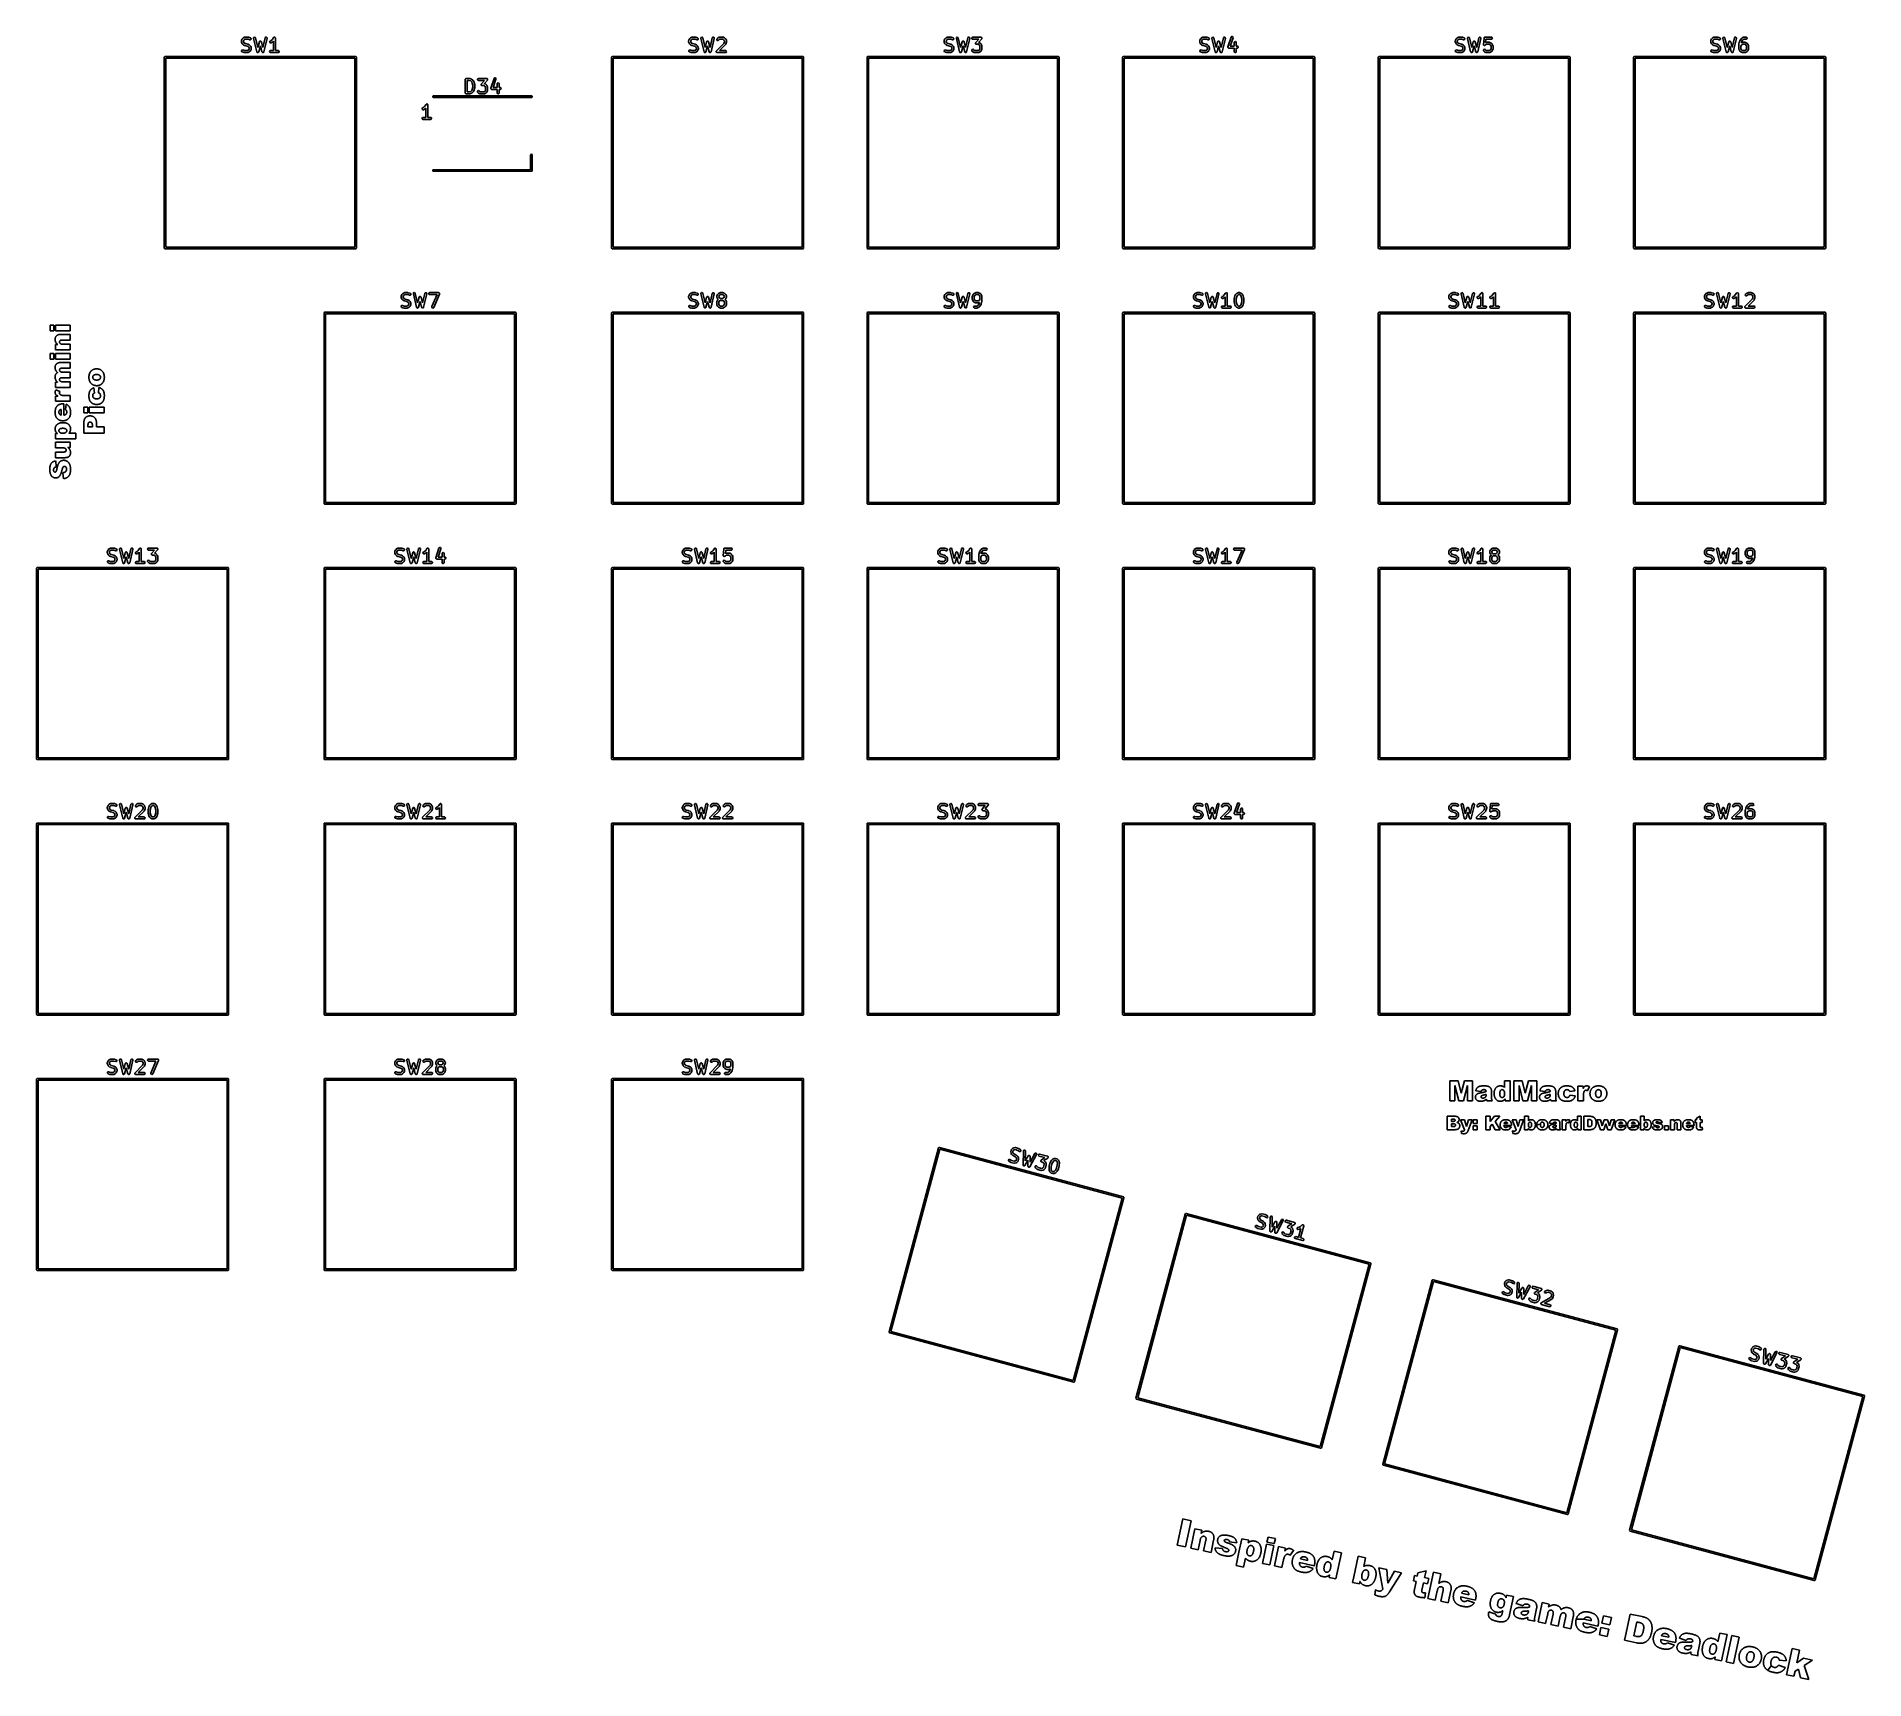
# Model space of a CAD drawing. Extents: x 60 to 196, y -152 to -29.
import ezdxf

# ---------------------------------------------------------------- set-up
doc = ezdxf.new("R2010")
doc.units = 0
doc.layers.add('BLACK', color=7, linetype='CONTINUOUS')

msp = doc.modelspace()

# ---------------------------------------------------------------- linework, layer by layer
at = {"layer": 'BLACK', "linetype": 'CONTINUOUS'}
for p, q in [((74.7917, -29.7531), (74.7962, -29.7274)), ((74.7917, -29.8483), (74.7917, -29.7531)), ((74.7932, -29.8525), (74.7917, -29.8483)), ((74.7922, -29.8569), (74.7932, -29.8525)), ((74.7996, -29.8819), (74.7922, -29.8569)), ((74.7962, -29.7274), (74.7991, -29.724)), ((74.7991, -29.724), (74.7996, -29.7196)), ((74.7996, -29.7196), (74.8472, -29.6243)), ((74.8472, -29.9771), (74.7996, -29.8819)), ((74.8472, -29.6243), (74.8606, -29.6063)), ((74.8484, -29.9782), (74.8472, -29.9771)), ((74.8613, -29.9966), (74.8484, -29.9782)), ((74.8606, -29.6063), (74.8613, -29.6048)), ((74.8613, -29.6048), (74.9089, -29.5572)), ((74.9089, -29.5572), (74.9272, -29.5443)), ((74.9272, -29.5443), (74.9284, -29.5432)), ((74.9284, -29.5432), (75.0236, -29.4955)), ((74.9759, -29.7023), (74.9417, -29.7708)), ((74.9417, -29.7708), (74.9417, -29.8306)), ((74.9417, -29.8306), (74.9759, -29.8991)), ((75.0063, -29.6719), (74.9759, -29.7023)), ((74.9759, -29.8991), (75.0063, -29.9296)), ((75.0748, -29.6376), (75.0063, -29.6719)), ((75.0063, -29.9296), (75.0833, -29.968)), ((75.0236, -29.4955), (75.0486, -29.4881)), ((75.0486, -29.4881), (75.0529, -29.4892)), ((75.0529, -29.4892), (75.0571, -29.4876)), ((75.0571, -29.4876), (75.2952, -29.4876)), ((75.2831, -29.6376), (75.0748, -29.6376)), ((75.0833, -29.968), (75.2658, -30.0137)), ((75.4144, -29.6814), (75.2831, -29.6376)), ((75.2952, -29.4876), (75.3173, -29.4915)), ((75.3173, -29.4915), (75.319, -29.4915)), ((75.319, -29.4915), (75.4618, -29.5391)), ((75.4657, -29.68), (75.4144, -29.6814)), ((75.4618, -29.5391), (75.4847, -29.5515)), ((75.504, -29.6459), (75.4657, -29.68)), ((75.4847, -29.5515), (75.5116, -29.5952)), ((75.5116, -29.5952), (75.504, -29.6459)), ((75.6969, -29.554), (75.7199, -29.5081)), ((75.6985, -29.58), (75.6969, -29.554)), ((75.9366, -30.58), (75.6985, -29.58)), ((75.7199, -29.5081), (75.767, -29.4877)), ((75.767, -29.4877), (75.8162, -29.5024)), ((75.8162, -29.5024), (75.8444, -29.5452)), ((75.8444, -29.5452), (76.0136, -30.2561)), ((76.0136, -30.2561), (76.1275, -29.829)), ((76.1275, -29.829), (76.1385, -29.8054)), ((76.1385, -29.8054), (76.1441, -29.8014)), ((76.1441, -29.8014), (76.147, -29.7952)), ((76.147, -29.7952), (76.1646, -29.7871)), ((76.1646, -29.7871), (76.1805, -29.7759)), ((76.1805, -29.7759), (76.1873, -29.7765)), ((76.1873, -29.7765), (76.1936, -29.7736)), ((76.1936, -29.7736), (76.2123, -29.7787)), ((76.2123, -29.7787), (76.2316, -29.7803)), ((76.2316, -29.7803), (76.2365, -29.7852)), ((76.2365, -29.7852), (76.2431, -29.7869)), ((76.2431, -29.7869), (76.2542, -29.8028)), ((76.2542, -29.8028), (76.2679, -29.8166)), ((76.2679, -29.8166), (76.2685, -29.8234)), ((76.2685, -29.8234), (76.2725, -29.829)), ((76.2725, -29.829), (76.3864, -30.2561)), ((76.3864, -30.2561), (76.5556, -29.5452)), ((76.7015, -29.58), (76.4634, -30.58)), ((76.5556, -29.5452), (76.566, -29.5213)), ((76.566, -29.5213), (76.6071, -29.4907)), ((76.6071, -29.4907), (76.6583, -29.4938)), ((76.6583, -29.4938), (76.6956, -29.529)), ((76.6956, -29.529), (76.7015, -29.58)), ((76.89, -29.8697), (76.8931, -29.8185)), ((76.9206, -29.9109), (76.89, -29.8697)), ((76.8931, -29.8185), (76.9284, -29.7813)), ((76.9705, -29.9228), (76.9206, -29.9109)), ((76.9284, -29.7813), (77.0127, -29.7391)), ((76.9954, -29.9154), (76.9705, -29.9228)), ((77.0907, -29.8678), (76.9954, -29.9154)), ((77.0127, -29.7391), (77.0941, -29.6577)), ((77.0918, -29.8666), (77.0907, -29.8678)), ((77.1102, -29.8537), (77.0918, -29.8666)), ((77.0941, -29.6577), (77.1852, -29.521)), ((77.1726, -29.7913), (77.1102, -29.8537)), ((77.1726, -30.4876), (77.1726, -29.7913)), ((77.1852, -29.521), (77.2032, -29.5022)), ((77.2032, -29.5022), (77.2073, -29.501)), ((77.2073, -29.501), (77.2101, -29.4977)), ((77.2101, -29.4977), (77.2316, -29.4939)), ((77.2316, -29.4939), (77.2524, -29.4878)), ((77.2524, -29.4878), (77.2564, -29.4895)), ((77.2564, -29.4895), (77.2606, -29.4888)), ((77.2606, -29.4888), (77.2795, -29.4996)), ((77.2795, -29.4996), (77.2994, -29.5084)), ((77.2994, -29.5084), (77.3013, -29.5123)), ((77.3013, -29.5123), (77.3051, -29.5144)), ((77.3051, -29.5144), (77.3125, -29.5349)), ((77.3125, -29.5349), (77.3222, -29.5544)), ((77.3222, -29.5544), (77.3211, -29.5586)), ((77.3211, -29.5586), (77.3226, -29.5626)), ((77.3226, -29.5626), (77.3226, -30.4876)), ((108.129, -29.7531), (108.134, -29.7274)), ((108.129, -29.8483), (108.129, -29.7531)), ((108.131, -29.8525), (108.129, -29.8483)), ((108.13, -29.8569), (108.131, -29.8525)), ((108.137, -29.8819), (108.13, -29.8569)), ((108.134, -29.7274), (108.137, -29.724)), ((108.137, -29.7196), (108.185, -29.6243)), ((108.137, -29.724), (108.137, -29.7196)), ((108.185, -29.9771), (108.137, -29.8819)), ((108.185, -29.6243), (108.198, -29.6063)), ((108.186, -29.9782), (108.185, -29.9771)), ((108.199, -29.9966), (108.186, -29.9782)), ((108.198, -29.6063), (108.199, -29.6048)), ((108.199, -29.6048), (108.246, -29.5572)), ((108.246, -29.5572), (108.265, -29.5443)), ((108.265, -29.5443), (108.266, -29.5432)), ((108.266, -29.5432), (108.361, -29.4955)), ((108.313, -29.7023), (108.279, -29.7708)), ((108.279, -29.7708), (108.279, -29.8306)), ((108.279, -29.8306), (108.313, -29.8991)), ((108.344, -29.6719), (108.313, -29.7023)), ((108.313, -29.8991), (108.344, -29.9296)), ((108.412, -29.6376), (108.344, -29.6719)), ((108.344, -29.9296), (108.421, -29.968)), ((108.361, -29.4955), (108.386, -29.4881)), ((108.386, -29.4881), (108.39, -29.4892)), ((108.39, -29.4892), (108.395, -29.4876)), ((108.395, -29.4876), (108.633, -29.4876)), ((108.621, -29.6376), (108.412, -29.6376)), ((108.421, -29.968), (108.603, -30.0137)), ((108.752, -29.6814), (108.621, -29.6376)), ((108.633, -29.4876), (108.655, -29.4915)), ((108.655, -29.4915), (108.656, -29.4915)), ((108.656, -29.4915), (108.799, -29.5391)), ((108.803, -29.68), (108.752, -29.6814)), ((108.799, -29.5391), (108.822, -29.5515)), ((108.842, -29.6459), (108.803, -29.68)), ((108.822, -29.5515), (108.849, -29.5952)), ((108.849, -29.5952), (108.842, -29.6459)), ((109.034, -29.554), (109.057, -29.5081)), ((109.036, -29.58), (109.034, -29.554)), ((109.274, -30.58), (109.036, -29.58)), ((109.057, -29.5081), (109.104, -29.4877)), ((109.104, -29.4877), (109.154, -29.5024)), ((109.154, -29.5024), (109.182, -29.5452)), ((109.182, -29.5452), (109.351, -30.2561)), ((109.351, -30.2561), (109.465, -29.829)), ((109.465, -29.829), (109.476, -29.8054)), ((109.476, -29.8054), (109.482, -29.8014)), ((109.482, -29.8014), (109.485, -29.7952)), ((109.485, -29.7952), (109.502, -29.7871)), ((109.502, -29.7871), (109.518, -29.7759)), ((109.518, -29.7759), (109.525, -29.7765)), ((109.525, -29.7765), (109.531, -29.7736)), ((109.531, -29.7736), (109.55, -29.7787)), ((109.55, -29.7787), (109.569, -29.7803)), ((109.569, -29.7803), (109.574, -29.7852)), ((109.574, -29.7852), (109.581, -29.7869)), ((109.581, -29.7869), (109.592, -29.8028)), ((109.592, -29.8028), (109.605, -29.8166)), ((109.605, -29.8166), (109.606, -29.8234)), ((109.606, -29.8234), (109.61, -29.829)), ((109.61, -29.829), (109.724, -30.2561)), ((109.724, -30.2561), (109.893, -29.5452)), ((110.039, -29.58), (109.801, -30.58)), ((109.893, -29.5452), (109.903, -29.5213)), ((109.903, -29.5213), (109.945, -29.4907)), ((109.945, -29.4907), (109.996, -29.4938)), ((109.996, -29.4938), (110.033, -29.529)), ((110.033, -29.529), (110.039, -29.58)), ((110.199, -30.5096), (110.758, -29.9507)), ((110.225, -29.6513), (110.246, -29.6048)), ((110.238, -29.7009), (110.225, -29.6513)), ((110.28, -29.7303), (110.238, -29.7009)), ((110.246, -29.6048), (110.294, -29.5572)), ((110.331, -29.7258), (110.28, -29.7303)), ((110.294, -29.5572), (110.312, -29.5443)), ((110.312, -29.5443), (110.313, -29.5432)), ((110.313, -29.5432), (110.409, -29.4955)), ((110.352, -29.7109), (110.331, -29.7258)), ((110.391, -29.6719), (110.352, -29.7109)), ((110.46, -29.6376), (110.391, -29.6719)), ((110.409, -29.4955), (110.434, -29.4881)), ((110.434, -29.4881), (110.438, -29.4892)), ((110.438, -29.4892), (110.442, -29.4876)), ((110.442, -29.4876), (110.68, -29.4876)), ((110.663, -29.6376), (110.46, -29.6376)), ((110.731, -29.6719), (110.663, -29.6376)), ((110.68, -29.4876), (110.706, -29.4921)), ((110.706, -29.4921), (110.709, -29.495)), ((110.709, -29.495), (110.714, -29.4955)), ((110.714, -29.4955), (110.809, -29.5432)), ((110.762, -29.7023), (110.731, -29.6719)), ((110.758, -29.9507), (110.796, -29.8362)), ((110.796, -29.7708), (110.762, -29.7023)), ((110.796, -29.8362), (110.796, -29.7708)), ((110.809, -29.5432), (110.827, -29.5565)), ((110.827, -29.5565), (110.829, -29.5572)), ((110.829, -29.5572), (110.876, -29.6048)), ((110.876, -29.6048), (110.889, -29.6232)), ((110.889, -29.6232), (110.89, -29.6243)), ((110.89, -29.6243), (110.938, -29.7196)), ((110.942, -29.8721), (110.894, -30.0149)), ((110.938, -29.7196), (110.945, -29.7445)), ((110.946, -29.8483), (110.942, -29.8704)), ((110.942, -29.8704), (110.942, -29.8721)), ((110.945, -29.7445), (110.944, -29.7489)), ((110.944, -29.7489), (110.946, -29.7531)), ((110.946, -29.7531), (110.946, -29.8483)), ((127.179, -29.7531), (127.184, -29.7274)), ((127.179, -29.8483), (127.179, -29.7531)), ((127.181, -29.8525), (127.179, -29.8483)), ((127.18, -29.8569), (127.181, -29.8525)), ((127.187, -29.8819), (127.18, -29.8569)), ((127.184, -29.7274), (127.187, -29.724)), ((127.187, -29.7196), (127.235, -29.6243)), ((127.187, -29.724), (127.187, -29.7196)), ((127.235, -29.9771), (127.187, -29.8819)), ((127.235, -29.6243), (127.248, -29.6063)), ((127.236, -29.9782), (127.235, -29.9771)), ((127.249, -29.9966), (127.236, -29.9782)), ((127.248, -29.6063), (127.249, -29.6048)), ((127.249, -29.6048), (127.296, -29.5572)), ((127.296, -29.5572), (127.315, -29.5443)), ((127.315, -29.5443), (127.316, -29.5432)), ((127.316, -29.5432), (127.411, -29.4955)), ((127.363, -29.7023), (127.329, -29.7708)), ((127.329, -29.7708), (127.329, -29.8306)), ((127.329, -29.8306), (127.363, -29.8991)), ((127.394, -29.6719), (127.363, -29.7023)), ((127.363, -29.8991), (127.394, -29.9296)), ((127.462, -29.6376), (127.394, -29.6719)), ((127.394, -29.9296), (127.471, -29.968)), ((127.411, -29.4955), (127.436, -29.4881)), ((127.436, -29.4881), (127.44, -29.4892)), ((127.44, -29.4892), (127.445, -29.4876)), ((127.445, -29.4876), (127.683, -29.4876)), ((127.671, -29.6376), (127.462, -29.6376)), ((127.471, -29.968), (127.653, -30.0137)), ((127.802, -29.6814), (127.671, -29.6376)), ((127.683, -29.4876), (127.705, -29.4915)), ((127.705, -29.4915), (127.706, -29.4915)), ((127.706, -29.4915), (127.849, -29.5391)), ((127.853, -29.68), (127.802, -29.6814)), ((127.849, -29.5391), (127.872, -29.5515)), ((127.892, -29.6459), (127.853, -29.68)), ((127.872, -29.5515), (127.899, -29.5952)), ((127.899, -29.5952), (127.892, -29.6459)), ((128.084, -29.554), (128.107, -29.5081)), ((128.086, -29.58), (128.084, -29.554)), ((128.324, -30.58), (128.086, -29.58)), ((128.107, -29.5081), (128.154, -29.4877)), ((128.154, -29.4877), (128.204, -29.5024)), ((128.204, -29.5024), (128.232, -29.5452)), ((128.232, -29.5452), (128.401, -30.2561)), ((128.401, -30.2561), (128.515, -29.829)), ((128.515, -29.829), (128.526, -29.8054)), ((128.526, -29.8054), (128.532, -29.8014)), ((128.532, -29.8014), (128.535, -29.7952)), ((128.535, -29.7952), (128.552, -29.7871)), ((128.552, -29.7871), (128.568, -29.7759)), ((128.568, -29.7759), (128.575, -29.7765)), ((128.575, -29.7765), (128.581, -29.7736)), ((128.581, -29.7736), (128.6, -29.7787)), ((128.6, -29.7787), (128.619, -29.7803)), ((128.619, -29.7803), (128.624, -29.7852)), ((128.624, -29.7852), (128.631, -29.7869)), ((128.631, -29.7869), (128.642, -29.8028)), ((128.642, -29.8028), (128.655, -29.8166)), ((128.655, -29.8166), (128.656, -29.8234)), ((128.656, -29.8234), (128.66, -29.829)), ((128.66, -29.829), (128.774, -30.2561)), ((128.774, -30.2561), (128.943, -29.5452)), ((129.089, -29.58), (128.851, -30.58)), ((128.943, -29.5452), (128.953, -29.5213)), ((128.953, -29.5213), (128.995, -29.4907)), ((128.995, -29.4907), (129.046, -29.4938)), ((129.046, -29.4938), (129.083, -29.529)), ((129.083, -29.529), (129.089, -29.58)), ((129.228, -29.5496), (129.254, -29.5052)), ((129.237, -29.6001), (129.228, -29.5496)), ((129.276, -29.6331), (129.237, -29.6001)), ((129.254, -29.5052), (129.302, -29.4876)), ((129.302, -29.6376), (129.276, -29.6331)), ((129.302, -29.4876), (129.921, -29.4876)), ((129.756, -29.6376), (129.302, -29.6376)), ((129.513, -29.942), (129.515, -29.9364)), ((129.519, -29.9612), (129.513, -29.942)), ((129.514, -29.9305), (129.524, -29.913)), ((129.515, -29.9364), (129.514, -29.9305)), ((129.523, -29.9811), (129.519, -29.9612)), ((129.524, -29.913), (129.531, -29.8942)), ((129.531, -29.8942), (129.756, -29.6376)), ((129.977, -29.612), (129.75, -29.872)), ((129.75, -29.872), (129.756, -29.8731)), ((129.756, -29.8731), (129.759, -29.876)), ((129.759, -29.876), (129.764, -29.8765)), ((129.764, -29.8765), (129.859, -29.9241)), ((129.859, -29.9241), (129.877, -29.9375)), ((129.877, -29.9375), (129.879, -29.9382)), ((129.879, -29.9382), (129.926, -29.9858)), ((129.921, -29.4876), (129.932, -29.4896)), ((129.932, -29.4896), (129.935, -29.489)), ((129.935, -29.489), (129.938, -29.4907)), ((129.938, -29.4907), (129.946, -29.4921)), ((129.946, -29.4921), (129.962, -29.5051)), ((129.962, -29.5051), (129.979, -29.5156)), ((129.985, -29.5932), (129.977, -29.612)), ((129.979, -29.5156), (129.981, -29.5213)), ((129.981, -29.5213), (129.986, -29.5251)), ((129.995, -29.5756), (129.985, -29.5932)), ((129.986, -29.5251), (129.989, -29.545)), ((129.989, -29.545), (129.996, -29.5642)), ((129.996, -29.5642), (129.994, -29.5697)), ((129.994, -29.5697), (129.995, -29.5756)), ((146.229, -29.7531), (146.234, -29.7274)), ((146.229, -29.8483), (146.229, -29.7531)), ((146.231, -29.8525), (146.229, -29.8483)), ((146.23, -29.8569), (146.231, -29.8525)), ((146.237, -29.8819), (146.23, -29.8569)), ((146.234, -29.7274), (146.237, -29.724)), ((146.237, -29.7196), (146.285, -29.6243)), ((146.237, -29.724), (146.237, -29.7196)), ((146.285, -29.9771), (146.237, -29.8819)), ((146.285, -29.6243), (146.298, -29.6063)), ((146.286, -29.9782), (146.285, -29.9771)), ((146.299, -29.9966), (146.286, -29.9782)), ((146.298, -29.6063), (146.299, -29.6048)), ((146.299, -29.6048), (146.346, -29.5572)), ((146.346, -29.5572), (146.365, -29.5443)), ((146.365, -29.5443), (146.366, -29.5432)), ((146.366, -29.5432), (146.461, -29.4955)), ((146.413, -29.7023), (146.379, -29.7708)), ((146.379, -29.7708), (146.379, -29.8306)), ((146.379, -29.8306), (146.413, -29.8991)), ((146.444, -29.6719), (146.413, -29.7023)), ((146.413, -29.8991), (146.444, -29.9296)), ((146.512, -29.6376), (146.444, -29.6719)), ((146.444, -29.9296), (146.521, -29.968)), ((146.461, -29.4955), (146.486, -29.4881)), ((146.486, -29.4881), (146.49, -29.4892)), ((146.49, -29.4892), (146.495, -29.4876)), ((146.495, -29.4876), (146.733, -29.4876)), ((146.721, -29.6376), (146.512, -29.6376)), ((146.521, -29.968), (146.703, -30.0137)), ((146.852, -29.6814), (146.721, -29.6376)), ((146.733, -29.4876), (146.755, -29.4915)), ((146.755, -29.4915), (146.756, -29.4915)), ((146.756, -29.4915), (146.899, -29.5391)), ((146.903, -29.68), (146.852, -29.6814)), ((146.899, -29.5391), (146.922, -29.5515)), ((146.942, -29.6459), (146.903, -29.68)), ((146.922, -29.5515), (146.949, -29.5952)), ((146.949, -29.5952), (146.942, -29.6459)), ((147.134, -29.554), (147.157, -29.5081)), ((147.136, -29.58), (147.134, -29.554)), ((147.374, -30.58), (147.136, -29.58)), ((147.157, -29.5081), (147.204, -29.4877)), ((147.204, -29.4877), (147.254, -29.5024)), ((147.254, -29.5024), (147.282, -29.5452)), ((147.282, -29.5452), (147.451, -30.2561)), ((147.451, -30.2561), (147.565, -29.829)), ((147.565, -29.829), (147.576, -29.8054)), ((147.576, -29.8054), (147.582, -29.8014)), ((147.582, -29.8014), (147.585, -29.7952)), ((147.585, -29.7952), (147.602, -29.7871)), ((147.602, -29.7871), (147.618, -29.7759)), ((147.618, -29.7759), (147.625, -29.7765)), ((147.625, -29.7765), (147.631, -29.7736)), ((147.631, -29.7736), (147.65, -29.7787)), ((147.65, -29.7787), (147.669, -29.7803)), ((147.669, -29.7803), (147.674, -29.7852)), ((147.674, -29.7852), (147.681, -29.7869)), ((147.681, -29.7869), (147.692, -29.8028)), ((147.692, -29.8028), (147.705, -29.8166)), ((147.705, -29.8166), (147.706, -29.8234)), ((147.706, -29.8234), (147.71, -29.829)), ((147.71, -29.829), (147.824, -30.2561)), ((147.824, -30.2561), (147.993, -29.5452)), ((148.139, -29.58), (147.901, -30.58)), ((147.993, -29.5452), (148.003, -29.5213)), ((148.003, -29.5213), (148.045, -29.4907)), ((148.045, -29.4907), (148.096, -29.4938)), ((148.096, -29.4938), (148.133, -29.529)), ((148.133, -29.529), (148.139, -29.58)), ((148.328, -30.2056), (148.566, -29.4913)), ((148.709, -29.5387), (148.503, -30.1543)), ((148.566, -29.4913), (148.579, -29.4684)), ((148.579, -29.4684), (148.622, -29.4415)), ((148.622, -29.4415), (148.673, -29.449)), ((148.673, -29.449), (148.707, -29.4874)), ((148.707, -29.4874), (148.709, -29.5387)), ((148.801, -29.896), (148.805, -29.8703)), ((148.801, -30.1543), (148.801, -29.896)), ((148.805, -29.8703), (148.838, -29.831)), ((148.838, -29.831), (148.889, -29.8221)), ((148.889, -29.8221), (148.933, -29.8477)), ((148.933, -29.8477), (148.951, -29.896)), ((148.951, -29.896), (148.951, -30.1543)), ((165.279, -29.7531), (165.284, -29.7274)), ((165.279, -29.8483), (165.279, -29.7531)), ((165.281, -29.8525), (165.279, -29.8483)), ((165.28, -29.8569), (165.281, -29.8525)), ((165.287, -29.8819), (165.28, -29.8569)), ((165.284, -29.7274), (165.287, -29.724)), ((165.287, -29.7196), (165.335, -29.6243)), ((165.287, -29.724), (165.287, -29.7196)), ((165.335, -29.9771), (165.287, -29.8819)), ((165.335, -29.6243), (165.348, -29.6063)), ((165.336, -29.9782), (165.335, -29.9771)), ((165.349, -29.9966), (165.336, -29.9782)), ((165.348, -29.6063), (165.349, -29.6048)), ((165.349, -29.6048), (165.396, -29.5572)), ((165.396, -29.5572), (165.415, -29.5443)), ((165.415, -29.5443), (165.416, -29.5432)), ((165.416, -29.5432), (165.511, -29.4955)), ((165.463, -29.7023), (165.429, -29.7708)), ((165.429, -29.7708), (165.429, -29.8306)), ((165.429, -29.8306), (165.463, -29.8991)), ((165.494, -29.6719), (165.463, -29.7023)), ((165.463, -29.8991), (165.494, -29.9296)), ((165.562, -29.6376), (165.494, -29.6719)), ((165.494, -29.9296), (165.571, -29.968)), ((165.511, -29.4955), (165.536, -29.4881)), ((165.536, -29.4881), (165.54, -29.4892)), ((165.54, -29.4892), (165.545, -29.4876)), ((165.545, -29.4876), (165.783, -29.4876)), ((165.771, -29.6376), (165.562, -29.6376)), ((165.571, -29.968), (165.753, -30.0137)), ((165.902, -29.6814), (165.771, -29.6376)), ((165.783, -29.4876), (165.805, -29.4915)), ((165.805, -29.4915), (165.806, -29.4915)), ((165.806, -29.4915), (165.949, -29.5391)), ((165.953, -29.68), (165.902, -29.6814)), ((165.949, -29.5391), (165.972, -29.5515)), ((165.992, -29.6459), (165.953, -29.68)), ((165.972, -29.5515), (165.999, -29.5952)), ((165.999, -29.5952), (165.992, -29.6459)), ((166.184, -29.554), (166.207, -29.5081)), ((166.186, -29.58), (166.184, -29.554)), ((166.424, -30.58), (166.186, -29.58)), ((166.207, -29.5081), (166.254, -29.4877)), ((166.254, -29.4877), (166.304, -29.5024)), ((166.304, -29.5024), (166.332, -29.5452)), ((166.332, -29.5452), (166.501, -30.2561)), ((166.501, -30.2561), (166.615, -29.829)), ((166.615, -29.829), (166.626, -29.8054)), ((166.626, -29.8054), (166.632, -29.8014)), ((166.632, -29.8014), (166.635, -29.7952)), ((166.635, -29.7952), (166.652, -29.7871)), ((166.652, -29.7871), (166.668, -29.7759)), ((166.668, -29.7759), (166.675, -29.7765)), ((166.675, -29.7765), (166.681, -29.7736)), ((166.681, -29.7736), (166.7, -29.7787)), ((166.7, -29.7787), (166.719, -29.7803)), ((166.719, -29.7803), (166.724, -29.7852)), ((166.724, -29.7852), (166.731, -29.7869)), ((166.731, -29.7869), (166.742, -29.8028)), ((166.742, -29.8028), (166.755, -29.8166)), ((166.755, -29.8166), (166.756, -29.8234)), ((166.756, -29.8234), (166.76, -29.829)), ((166.76, -29.829), (166.874, -30.2561)), ((166.874, -30.2561), (167.043, -29.5452)), ((167.189, -29.58), (166.951, -30.58)), ((167.043, -29.5452), (167.053, -29.5213)), ((167.053, -29.5213), (167.095, -29.4907)), ((167.095, -29.4907), (167.146, -29.4938)), ((167.146, -29.4938), (167.183, -29.529)), ((167.183, -29.529), (167.189, -29.58)), ((167.375, -30.0313), (167.422, -29.5552)), ((167.422, -29.5552), (167.423, -29.5513)), ((167.423, -29.5496), (167.425, -29.5469)), ((167.423, -29.5513), (167.423, -29.5496)), ((167.425, -29.5469), (167.429, -29.5301)), ((167.429, -29.5301), (167.441, -29.519)), ((167.441, -29.519), (167.449, -29.5052)), ((167.449, -29.5052), (167.459, -29.5016)), ((167.459, -29.5016), (167.466, -29.4943)), ((167.466, -29.4943), (167.482, -29.4931)), ((167.482, -29.4931), (167.497, -29.4876)), ((167.497, -29.4876), (167.973, -29.4876)), ((167.565, -29.6376), (167.54, -29.8858)), ((167.54, -29.8858), (167.559, -29.8765)), ((167.559, -29.8765), (167.584, -29.8691)), ((167.973, -29.6376), (167.565, -29.6376)), ((167.584, -29.8691), (167.588, -29.8701)), ((167.588, -29.8701), (167.592, -29.8686)), ((167.592, -29.8686), (167.83, -29.8686)), ((167.83, -29.8686), (167.856, -29.8731)), ((167.856, -29.8731), (167.859, -29.876)), ((167.859, -29.876), (167.864, -29.8765)), ((167.864, -29.8765), (167.959, -29.9241)), ((167.959, -29.9241), (167.977, -29.9375)), ((167.973, -29.4876), (167.999, -29.4921)), ((168.021, -29.6201), (167.973, -29.6376)), ((167.977, -29.9375), (167.979, -29.9382)), ((167.979, -29.9382), (168.026, -29.9858)), ((167.999, -29.4921), (168.038, -29.5251)), ((168.047, -29.5756), (168.021, -29.6201)), ((168.038, -29.5251), (168.047, -29.5756)), ((184.329, -29.7531), (184.334, -29.7274)), ((184.329, -29.8483), (184.329, -29.7531)), ((184.331, -29.8525), (184.329, -29.8483)), ((184.33, -29.8569), (184.331, -29.8525)), ((184.337, -29.8819), (184.33, -29.8569)), ((184.334, -29.7274), (184.337, -29.724)), ((184.337, -29.7196), (184.385, -29.6243)), ((184.337, -29.724), (184.337, -29.7196)), ((184.385, -29.9771), (184.337, -29.8819)), ((184.385, -29.6243), (184.398, -29.6063)), ((184.386, -29.9782), (184.385, -29.9771)), ((184.399, -29.9966), (184.386, -29.9782)), ((184.398, -29.6063), (184.399, -29.6048)), ((184.399, -29.6048), (184.446, -29.5572)), ((184.446, -29.5572), (184.465, -29.5443)), ((184.465, -29.5443), (184.466, -29.5432)), ((184.466, -29.5432), (184.561, -29.4955)), ((184.513, -29.7023), (184.479, -29.7708)), ((184.479, -29.7708), (184.479, -29.8306)), ((184.479, -29.8306), (184.513, -29.8991)), ((184.544, -29.6719), (184.513, -29.7023)), ((184.513, -29.8991), (184.544, -29.9296)), ((184.612, -29.6376), (184.544, -29.6719)), ((184.544, -29.9296), (184.621, -29.968)), ((184.561, -29.4955), (184.586, -29.4881)), ((184.586, -29.4881), (184.59, -29.4892)), ((184.59, -29.4892), (184.595, -29.4876)), ((184.595, -29.4876), (184.833, -29.4876)), ((184.821, -29.6376), (184.612, -29.6376)), ((184.621, -29.968), (184.803, -30.0137)), ((184.952, -29.6814), (184.821, -29.6376)), ((184.833, -29.4876), (184.855, -29.4915)), ((184.855, -29.4915), (184.856, -29.4915)), ((184.856, -29.4915), (184.999, -29.5391)), ((185.003, -29.68), (184.952, -29.6814)), ((184.999, -29.5391), (185.022, -29.5515)), ((185.042, -29.6459), (185.003, -29.68)), ((185.022, -29.5515), (185.049, -29.5952)), ((185.049, -29.5952), (185.042, -29.6459)), ((185.234, -29.554), (185.257, -29.5081)), ((185.236, -29.58), (185.234, -29.554)), ((185.474, -30.58), (185.236, -29.58)), ((185.257, -29.5081), (185.304, -29.4877)), ((185.304, -29.4877), (185.354, -29.5024)), ((185.354, -29.5024), (185.382, -29.5452)), ((185.382, -29.5452), (185.551, -30.2561)), ((185.551, -30.2561), (185.665, -29.829)), ((185.665, -29.829), (185.676, -29.8054)), ((185.676, -29.8054), (185.682, -29.8014)), ((185.682, -29.8014), (185.685, -29.7952)), ((185.685, -29.7952), (185.702, -29.7871)), ((185.702, -29.7871), (185.718, -29.7759)), ((185.718, -29.7759), (185.725, -29.7765)), ((185.725, -29.7765), (185.731, -29.7736)), ((185.731, -29.7736), (185.75, -29.7787)), ((185.75, -29.7787), (185.769, -29.7803)), ((185.769, -29.7803), (185.774, -29.7852)), ((185.774, -29.7852), (185.781, -29.7869)), ((185.781, -29.7869), (185.792, -29.8028)), ((185.792, -29.8028), (185.805, -29.8166)), ((185.805, -29.8166), (185.806, -29.8234)), ((185.806, -29.8234), (185.81, -29.829)), ((185.81, -29.829), (185.924, -30.2561)), ((185.924, -30.2561), (186.093, -29.5452)), ((186.239, -29.58), (186.001, -30.58)), ((186.093, -29.5452), (186.103, -29.5213)), ((186.103, -29.5213), (186.145, -29.4907)), ((186.145, -29.4907), (186.196, -29.4938)), ((186.196, -29.4938), (186.233, -29.529)), ((186.233, -29.529), (186.239, -29.58)), ((186.424, -29.9912), (186.427, -29.9764)), ((186.427, -29.973), (186.474, -29.7825)), ((186.427, -29.9764), (186.427, -29.973)), ((186.474, -29.7825), (186.485, -29.7595)), ((186.485, -29.7591), (186.58, -29.6163)), ((186.485, -29.7595), (186.485, -29.7591)), ((186.58, -29.6163), (186.588, -29.608)), ((186.588, -29.608), (186.589, -29.6048)), ((186.589, -29.6048), (186.637, -29.5572)), ((186.617, -29.8315), (186.598, -29.9056)), ((186.598, -29.9056), (186.656, -29.8765)), ((186.701, -29.7056), (186.617, -29.8315)), ((186.637, -29.5572), (186.655, -29.5443)), ((186.655, -29.5443), (186.656, -29.5432)), ((186.656, -29.5432), (186.752, -29.4955)), ((186.656, -29.8765), (186.681, -29.8691)), ((186.681, -29.8691), (186.686, -29.8701)), ((186.686, -29.8701), (186.69, -29.8686)), ((186.69, -29.8686), (186.88, -29.8686)), ((186.734, -29.6719), (186.701, -29.7056)), ((186.803, -29.6376), (186.734, -29.6719)), ((186.752, -29.4955), (186.777, -29.4881)), ((186.777, -29.4881), (186.781, -29.4892)), ((186.781, -29.4892), (186.785, -29.4876)), ((186.785, -29.4876), (186.976, -29.4876)), ((186.976, -29.6376), (186.803, -29.6376)), ((186.88, -29.8686), (186.906, -29.8731)), ((186.906, -29.8731), (186.909, -29.876)), ((186.909, -29.876), (186.914, -29.8765)), ((186.914, -29.8765), (187.009, -29.9241)), ((186.976, -29.4876), (187.001, -29.4921)), ((187.024, -29.6201), (186.976, -29.6376)), ((187.001, -29.4921), (187.041, -29.5251)), ((187.009, -29.9241), (187.027, -29.9375)), ((187.049, -29.5756), (187.024, -29.6201)), ((187.027, -29.9375), (187.029, -29.9382)), ((187.029, -29.9382), (187.076, -29.9858)), ((187.041, -29.5251), (187.049, -29.5756)), ((69.04, -31), (69.0576, -30.9576)), ((69.04, -45.2), (69.04, -31)), ((69.0576, -30.9576), (69.1, -30.94)), ((69.1, -30.94), (83.3, -30.94)), ((69.16, -31.06), (69.16, -45.14)), ((83.24, -31.06), (69.16, -31.06)), ((74.7932, -30.53), (74.8007, -30.4793)), ((74.82, -30.5737), (74.7932, -30.53)), ((74.8007, -30.4793), (74.8391, -30.4452)), ((74.843, -30.5862), (74.82, -30.5737)), ((74.8391, -30.4452), (74.8904, -30.4438)), ((74.9858, -30.6338), (74.843, -30.5862)), ((74.9089, -30.0442), (74.8613, -29.9966)), ((74.8904, -30.4438), (75.0217, -30.4876)), ((74.9104, -30.0449), (74.9089, -30.0442)), ((74.9284, -30.0583), (74.9104, -30.0449)), ((75.0236, -30.1059), (74.9284, -30.0583)), ((74.9874, -30.6337), (74.9858, -30.6338)), ((75.0095, -30.6376), (74.9874, -30.6337)), ((75.2476, -30.6376), (75.0095, -30.6376)), ((75.0217, -30.4876), (75.2299, -30.4876)), ((75.0271, -30.1063), (75.0236, -30.1059)), ((75.039, -30.1116), (75.0271, -30.1063)), ((75.2214, -30.1572), (75.039, -30.1116)), ((75.2984, -30.1957), (75.2214, -30.1572)), ((75.2299, -30.4876), (75.2984, -30.4534)), ((75.2518, -30.6361), (75.2476, -30.6376)), ((75.2562, -30.6371), (75.2518, -30.6361)), ((75.2812, -30.6297), (75.2562, -30.6371)), ((75.2658, -30.0137), (75.2776, -30.0189)), ((75.2776, -30.0189), (75.2812, -30.0193)), ((75.2812, -30.0193), (75.3764, -30.067)), ((75.3764, -30.5821), (75.2812, -30.6297)), ((75.3288, -30.2261), (75.2984, -30.1957)), ((75.2984, -30.4534), (75.3288, -30.423)), ((75.3631, -30.2946), (75.3288, -30.2261)), ((75.3288, -30.423), (75.3631, -30.3544)), ((75.3631, -30.3544), (75.3631, -30.2946)), ((75.3764, -30.067), (75.3944, -30.0803)), ((75.3775, -30.5809), (75.3764, -30.5821)), ((75.3959, -30.568), (75.3775, -30.5809)), ((75.3944, -30.0803), (75.3959, -30.081)), ((75.3959, -30.081), (75.4435, -30.1286)), ((75.4435, -30.5204), (75.3959, -30.568)), ((75.4435, -30.1286), (75.4564, -30.147)), ((75.4442, -30.5189), (75.4435, -30.5204)), ((75.4576, -30.5009), (75.4442, -30.5189)), ((75.4564, -30.147), (75.4576, -30.1481)), ((75.4576, -30.1481), (75.5052, -30.2434)), ((75.5052, -30.4057), (75.4576, -30.5009)), ((75.5052, -30.2434), (75.5126, -30.2683)), ((75.5057, -30.4012), (75.5052, -30.4057)), ((75.5086, -30.3978), (75.5057, -30.4012)), ((75.5131, -30.3721), (75.5086, -30.3978)), ((75.5126, -30.2683), (75.5116, -30.2727)), ((75.5116, -30.2727), (75.5131, -30.2769)), ((75.5131, -30.2769), (75.5131, -30.3721)), ((75.9409, -30.5866), (75.9366, -30.58)), ((75.9416, -30.5944), (75.9409, -30.5866)), ((75.9546, -30.6074), (75.9416, -30.5944)), ((75.9648, -30.6228), (75.9546, -30.6074)), ((75.9723, -30.6251), (75.9648, -30.6228)), ((75.9779, -30.6306), (75.9723, -30.6251)), ((75.9963, -30.6322), (75.9779, -30.6306)), ((76.014, -30.6375), (75.9963, -30.6322)), ((76.0212, -30.6344), (76.014, -30.6375)), ((76.029, -30.635), (76.0212, -30.6344)), ((76.0441, -30.6244), (76.029, -30.635)), ((76.061, -30.6171), (76.0441, -30.6244)), ((76.0646, -30.6101), (76.061, -30.6171)), ((76.071, -30.6056), (76.0646, -30.6101)), ((76.082, -30.5819), (76.071, -30.6056)), ((76.2, -30.1394), (76.082, -30.5819)), ((76.318, -30.5819), (76.2, -30.1394)), ((76.3225, -30.5884), (76.318, -30.5819)), ((76.3234, -30.5962), (76.3225, -30.5884)), ((76.3368, -30.6089), (76.3234, -30.5962)), ((76.3474, -30.624), (76.3368, -30.6089)), ((76.355, -30.626), (76.3474, -30.624)), ((76.3607, -30.6315), (76.355, -30.626)), ((76.3791, -30.6325), (76.3607, -30.6315)), ((76.3969, -30.6373), (76.3791, -30.6325)), ((76.4041, -30.634), (76.3969, -30.6373)), ((76.4119, -30.6345), (76.4041, -30.634)), ((76.4267, -30.6235), (76.4119, -30.6345)), ((76.4434, -30.6157), (76.4267, -30.6235)), ((76.4468, -30.6086), (76.4434, -30.6157)), ((76.4531, -30.6039), (76.4468, -30.6086)), ((76.4634, -30.58), (76.4531, -30.6039)), ((76.888, -30.5496), (76.9137, -30.5052)), ((76.897, -30.6001), (76.888, -30.5496)), ((76.9363, -30.6331), (76.897, -30.6001)), ((76.9137, -30.5052), (76.9619, -30.4876)), ((76.9619, -30.6376), (76.9363, -30.6331)), ((76.9619, -30.4876), (77.1726, -30.4876)), ((77.5333, -30.6376), (76.9619, -30.6376)), ((77.3226, -30.4876), (77.5333, -30.4876)), ((77.5333, -30.4876), (77.559, -30.4921)), ((77.5815, -30.6201), (77.5333, -30.6376)), ((77.559, -30.4921), (77.5983, -30.5251)), ((77.6072, -30.5756), (77.5815, -30.6201)), ((77.5983, -30.5251), (77.6072, -30.5756)), ((83.24, -45.14), (83.24, -31.06)), ((83.3, -30.94), (83.3424, -30.9576)), ((83.3424, -30.9576), (83.36, -31)), ((83.36, -31), (83.36, -45.2)), ((102.377, -31), (102.395, -30.9576)), ((102.377, -45.2), (102.377, -31)), ((102.395, -30.9576), (102.438, -30.94)), ((102.438, -30.94), (116.637, -30.94)), ((102.498, -31.06), (102.498, -45.14)), ((116.578, -31.06), (102.498, -31.06)), ((108.131, -30.53), (108.138, -30.4793)), ((108.158, -30.5737), (108.131, -30.53)), ((108.138, -30.4793), (108.177, -30.4452)), ((108.18, -30.5862), (108.158, -30.5737)), ((108.177, -30.4452), (108.228, -30.4438)), ((108.323, -30.6338), (108.18, -30.5862)), ((108.246, -30.0442), (108.199, -29.9966)), ((108.228, -30.4438), (108.359, -30.4876)), ((108.248, -30.0449), (108.246, -30.0442)), ((108.266, -30.0583), (108.248, -30.0449)), ((108.361, -30.1059), (108.266, -30.0583)), ((108.325, -30.6337), (108.323, -30.6338)), ((108.347, -30.6376), (108.325, -30.6337)), ((108.585, -30.6376), (108.347, -30.6376)), ((108.359, -30.4876), (108.567, -30.4876)), ((108.365, -30.1063), (108.361, -30.1059)), ((108.376, -30.1116), (108.365, -30.1063)), ((108.559, -30.1572), (108.376, -30.1116)), ((108.636, -30.1957), (108.559, -30.1572)), ((108.567, -30.4876), (108.636, -30.4534)), ((108.589, -30.6361), (108.585, -30.6376)), ((108.594, -30.6371), (108.589, -30.6361)), ((108.619, -30.6297), (108.594, -30.6371)), ((108.603, -30.0137), (108.615, -30.0189)), ((108.615, -30.0189), (108.619, -30.0193)), ((108.619, -30.0193), (108.714, -30.067)), ((108.714, -30.5821), (108.619, -30.6297)), ((108.666, -30.2261), (108.636, -30.1957)), ((108.636, -30.4534), (108.666, -30.423)), ((108.701, -30.2946), (108.666, -30.2261)), ((108.666, -30.423), (108.701, -30.3544)), ((108.701, -30.3544), (108.701, -30.2946)), ((108.714, -30.067), (108.732, -30.0803)), ((108.715, -30.5809), (108.714, -30.5821)), ((108.733, -30.568), (108.715, -30.5809)), ((108.732, -30.0803), (108.733, -30.081)), ((108.733, -30.081), (108.781, -30.1286)), ((108.781, -30.5204), (108.733, -30.568)), ((108.781, -30.1286), (108.794, -30.147)), ((108.782, -30.5189), (108.781, -30.5204)), ((108.795, -30.5009), (108.782, -30.5189)), ((108.794, -30.147), (108.795, -30.1481)), ((108.795, -30.1481), (108.843, -30.2434)), ((108.843, -30.4057), (108.795, -30.5009)), ((108.843, -30.2434), (108.85, -30.2683)), ((108.846, -30.3978), (108.843, -30.4012)), ((108.843, -30.4012), (108.843, -30.4057)), ((108.851, -30.3721), (108.846, -30.3978)), ((108.85, -30.2683), (108.849, -30.2727)), ((108.849, -30.2727), (108.851, -30.2769)), ((108.851, -30.2769), (108.851, -30.3721)), ((109.278, -30.5866), (109.274, -30.58)), ((109.279, -30.5944), (109.278, -30.5866)), ((109.292, -30.6074), (109.279, -30.5944)), ((109.302, -30.6228), (109.292, -30.6074)), ((109.31, -30.6251), (109.302, -30.6228)), ((109.315, -30.6306), (109.31, -30.6251)), ((109.334, -30.6322), (109.315, -30.6306)), ((109.351, -30.6375), (109.334, -30.6322)), ((109.359, -30.6344), (109.351, -30.6375)), ((109.367, -30.635), (109.359, -30.6344)), ((109.382, -30.6244), (109.367, -30.635)), ((109.399, -30.6171), (109.382, -30.6244)), ((109.402, -30.6101), (109.399, -30.6171)), ((109.409, -30.6056), (109.402, -30.6101)), ((109.419, -30.5819), (109.409, -30.6056)), ((109.537, -30.1394), (109.419, -30.5819)), ((109.656, -30.5819), (109.537, -30.1394)), ((109.66, -30.5884), (109.656, -30.5819)), ((109.661, -30.5962), (109.66, -30.5884)), ((109.674, -30.6089), (109.661, -30.5962)), ((109.685, -30.624), (109.674, -30.6089)), ((109.692, -30.626), (109.685, -30.624)), ((109.698, -30.6315), (109.692, -30.626)), ((109.717, -30.6325), (109.698, -30.6315)), ((109.734, -30.6373), (109.717, -30.6325)), ((109.742, -30.634), (109.734, -30.6373)), ((109.749, -30.6345), (109.742, -30.634)), ((109.764, -30.6235), (109.749, -30.6345)), ((109.781, -30.6157), (109.764, -30.6235)), ((109.784, -30.6086), (109.781, -30.6157)), ((109.791, -30.6039), (109.784, -30.6086)), ((109.801, -30.58), (109.791, -30.6039)), ((110.177, -30.5561), (110.179, -30.553)), ((110.183, -30.5779), (110.177, -30.5561)), ((110.178, -30.5496), (110.189, -30.53)), ((110.179, -30.553), (110.178, -30.5496)), ((110.187, -30.6001), (110.183, -30.5779)), ((110.189, -30.6023), (110.187, -30.6001)), ((110.189, -30.53), (110.199, -30.5096)), ((110.19, -30.6056), (110.189, -30.6023)), ((110.209, -30.6186), (110.19, -30.6056)), ((110.226, -30.6331), (110.209, -30.6186)), ((110.231, -30.6339), (110.226, -30.6331)), ((110.232, -30.6351), (110.231, -30.6339)), ((110.236, -30.6348), (110.232, -30.6351)), ((110.252, -30.6376), (110.236, -30.6348)), ((110.871, -30.6376), (110.252, -30.6376)), ((110.876, -30.0442), (110.433, -30.4876)), ((110.433, -30.4876), (110.871, -30.4876)), ((110.871, -30.4876), (110.896, -30.4921)), ((110.919, -30.6201), (110.871, -30.6376)), ((110.878, -30.0402), (110.876, -30.0442)), ((110.882, -30.0378), (110.878, -30.0402)), ((110.894, -30.0149), (110.882, -30.0378)), ((110.896, -30.4921), (110.936, -30.5251)), ((110.945, -30.5756), (110.919, -30.6201)), ((110.936, -30.5251), (110.945, -30.5756)), ((116.578, -45.14), (116.578, -31.06)), ((116.637, -30.94), (116.68, -30.9576)), ((116.68, -30.9576), (116.697, -31)), ((116.697, -31), (116.697, -45.2)), ((121.427, -31), (121.445, -30.9576)), ((121.427, -45.2), (121.427, -31)), ((121.445, -30.9576), (121.487, -30.94)), ((121.487, -30.94), (135.688, -30.94)), ((121.547, -31.06), (121.547, -45.14)), ((135.627, -31.06), (121.547, -31.06)), ((127.181, -30.53), (127.188, -30.4793)), ((127.208, -30.5737), (127.181, -30.53)), ((127.188, -30.4793), (127.227, -30.4452)), ((127.23, -30.5862), (127.208, -30.5737)), ((127.227, -30.4452), (127.278, -30.4438)), ((127.373, -30.6338), (127.23, -30.5862)), ((127.296, -30.0442), (127.249, -29.9966)), ((127.278, -30.4438), (127.409, -30.4876)), ((127.298, -30.0449), (127.296, -30.0442)), ((127.316, -30.0583), (127.298, -30.0449)), ((127.411, -30.1059), (127.316, -30.0583)), ((127.375, -30.6337), (127.373, -30.6338)), ((127.397, -30.6376), (127.375, -30.6337)), ((127.635, -30.6376), (127.397, -30.6376)), ((127.409, -30.4876), (127.617, -30.4876)), ((127.415, -30.1063), (127.411, -30.1059)), ((127.426, -30.1116), (127.415, -30.1063)), ((127.609, -30.1572), (127.426, -30.1116)), ((127.686, -30.1957), (127.609, -30.1572)), ((127.617, -30.4876), (127.686, -30.4534)), ((127.639, -30.6361), (127.635, -30.6376)), ((127.644, -30.6371), (127.639, -30.6361)), ((127.669, -30.6297), (127.644, -30.6371)), ((127.653, -30.0137), (127.665, -30.0189)), ((127.665, -30.0189), (127.669, -30.0193)), ((127.669, -30.0193), (127.764, -30.067)), ((127.764, -30.5821), (127.669, -30.6297)), ((127.716, -30.2261), (127.686, -30.1957)), ((127.686, -30.4534), (127.716, -30.423)), ((127.751, -30.2946), (127.716, -30.2261)), ((127.716, -30.423), (127.751, -30.3544)), ((127.751, -30.3544), (127.751, -30.2946)), ((127.764, -30.067), (127.782, -30.0803)), ((127.765, -30.5809), (127.764, -30.5821)), ((127.783, -30.568), (127.765, -30.5809)), ((127.782, -30.0803), (127.783, -30.081)), ((127.783, -30.081), (127.831, -30.1286)), ((127.831, -30.5204), (127.783, -30.568)), ((127.831, -30.1286), (127.844, -30.147)), ((127.832, -30.5189), (127.831, -30.5204)), ((127.845, -30.5009), (127.832, -30.5189)), ((127.844, -30.147), (127.845, -30.1481)), ((127.845, -30.1481), (127.893, -30.2434)), ((127.893, -30.4057), (127.845, -30.5009)), ((127.893, -30.2434), (127.9, -30.2683)), ((127.896, -30.3978), (127.893, -30.4012)), ((127.893, -30.4012), (127.893, -30.4057)), ((127.901, -30.3721), (127.896, -30.3978)), ((127.9, -30.2683), (127.899, -30.2727)), ((127.899, -30.2727), (127.901, -30.2769)), ((127.901, -30.2769), (127.901, -30.3721)), ((128.328, -30.5866), (128.324, -30.58)), ((128.329, -30.5944), (128.328, -30.5866)), ((128.342, -30.6074), (128.329, -30.5944)), ((128.352, -30.6228), (128.342, -30.6074)), ((128.36, -30.6251), (128.352, -30.6228)), ((128.365, -30.6306), (128.36, -30.6251)), ((128.384, -30.6322), (128.365, -30.6306)), ((128.401, -30.6375), (128.384, -30.6322)), ((128.409, -30.6344), (128.401, -30.6375)), ((128.417, -30.635), (128.409, -30.6344)), ((128.432, -30.6244), (128.417, -30.635)), ((128.449, -30.6171), (128.432, -30.6244)), ((128.452, -30.6101), (128.449, -30.6171)), ((128.459, -30.6056), (128.452, -30.6101)), ((128.469, -30.5819), (128.459, -30.6056)), ((128.587, -30.1394), (128.469, -30.5819)), ((128.706, -30.5819), (128.587, -30.1394)), ((128.71, -30.5884), (128.706, -30.5819)), ((128.711, -30.5962), (128.71, -30.5884)), ((128.724, -30.6089), (128.711, -30.5962)), ((128.735, -30.624), (128.724, -30.6089)), ((128.742, -30.626), (128.735, -30.624)), ((128.748, -30.6315), (128.742, -30.626)), ((128.767, -30.6325), (128.748, -30.6315)), ((128.784, -30.6373), (128.767, -30.6325)), ((128.792, -30.634), (128.784, -30.6373)), ((128.799, -30.6345), (128.792, -30.634)), ((128.814, -30.6235), (128.799, -30.6345)), ((128.831, -30.6157), (128.814, -30.6235)), ((128.834, -30.6086), (128.831, -30.6157)), ((128.841, -30.6039), (128.834, -30.6086)), ((128.851, -30.58), (128.841, -30.6039)), ((129.229, -30.448), (129.259, -30.4059)), ((129.234, -30.4991), (129.229, -30.448)), ((129.249, -30.5204), (129.234, -30.4991)), ((129.296, -30.568), (129.249, -30.5204)), ((129.259, -30.4059), (129.308, -30.3927)), ((129.298, -30.5687), (129.296, -30.568)), ((129.316, -30.5821), (129.298, -30.5687)), ((129.308, -30.3927), (129.355, -30.4143)), ((129.411, -30.6297), (129.316, -30.5821)), ((129.355, -30.4143), (129.394, -30.4534)), ((129.394, -30.4534), (129.462, -30.4876)), ((129.416, -30.6302), (129.411, -30.6297)), ((129.419, -30.6331), (129.416, -30.6302)), ((129.445, -30.6376), (129.419, -30.6331)), ((129.73, -30.6376), (129.445, -30.6376)), ((129.462, -30.4876), (129.713, -30.4876)), ((129.527, -29.9849), (129.523, -29.9811)), ((129.529, -29.9906), (129.527, -29.9849)), ((129.546, -30.0011), (129.529, -29.9906)), ((129.562, -30.014), (129.546, -30.0011)), ((129.57, -30.0155), (129.562, -30.014)), ((129.573, -30.0171), (129.57, -30.0155)), ((129.576, -30.0166), (129.573, -30.0171)), ((129.588, -30.0186), (129.576, -30.0166)), ((129.713, -30.0186), (129.588, -30.0186)), ((129.781, -30.0528), (129.713, -30.0186)), ((129.713, -30.4876), (129.781, -30.4534)), ((129.735, -30.6361), (129.73, -30.6376)), ((129.739, -30.6371), (129.735, -30.6361)), ((129.764, -30.6297), (129.739, -30.6371)), ((129.859, -30.5821), (129.764, -30.6297)), ((129.812, -30.0832), (129.781, -30.0528)), ((129.781, -30.4534), (129.812, -30.423)), ((129.846, -30.1518), (129.812, -30.0832)), ((129.812, -30.423), (129.846, -30.3544)), ((129.846, -30.3544), (129.846, -30.1518)), ((129.86, -30.5809), (129.859, -30.5821)), ((129.879, -30.568), (129.86, -30.5809)), ((129.926, -30.5204), (129.879, -30.568)), ((129.926, -29.9858), (129.939, -30.0041)), ((129.927, -30.5189), (129.926, -30.5204)), ((129.94, -30.5009), (129.927, -30.5189)), ((129.939, -30.0041), (129.94, -30.0053)), ((129.94, -30.0053), (129.988, -30.1005)), ((129.988, -30.4057), (129.94, -30.5009)), ((129.988, -30.1005), (129.995, -30.1255)), ((129.991, -30.3978), (129.988, -30.4012)), ((129.988, -30.4012), (129.988, -30.4057)), ((129.996, -30.3721), (129.991, -30.3978)), ((129.995, -30.1255), (129.994, -30.1298)), ((129.994, -30.1298), (129.996, -30.134)), ((129.996, -30.134), (129.996, -30.3721)), ((135.627, -45.14), (135.627, -31.06)), ((135.688, -30.94), (135.73, -30.9576)), ((135.73, -30.9576), (135.748, -31)), ((135.748, -31), (135.748, -45.2)), ((140.477, -31), (140.495, -30.9576)), ((140.477, -45.2), (140.477, -31)), ((140.495, -30.9576), (140.537, -30.94)), ((140.537, -30.94), (154.737, -30.94)), ((140.597, -31.06), (140.597, -45.14)), ((154.677, -31.06), (140.597, -31.06)), ((146.231, -30.53), (146.238, -30.4793)), ((146.258, -30.5737), (146.231, -30.53)), ((146.238, -30.4793), (146.277, -30.4452)), ((146.28, -30.5862), (146.258, -30.5737)), ((146.277, -30.4452), (146.328, -30.4438)), ((146.423, -30.6338), (146.28, -30.5862)), ((146.346, -30.0442), (146.299, -29.9966)), ((146.328, -30.4438), (146.459, -30.4876)), ((146.348, -30.0449), (146.346, -30.0442)), ((146.366, -30.0583), (146.348, -30.0449)), ((146.461, -30.1059), (146.366, -30.0583)), ((146.425, -30.6337), (146.423, -30.6338)), ((146.447, -30.6376), (146.425, -30.6337)), ((146.685, -30.6376), (146.447, -30.6376)), ((146.459, -30.4876), (146.667, -30.4876)), ((146.465, -30.1063), (146.461, -30.1059)), ((146.476, -30.1116), (146.465, -30.1063)), ((146.659, -30.1572), (146.476, -30.1116)), ((146.736, -30.1957), (146.659, -30.1572)), ((146.667, -30.4876), (146.736, -30.4534)), ((146.689, -30.6361), (146.685, -30.6376)), ((146.694, -30.6371), (146.689, -30.6361)), ((146.719, -30.6297), (146.694, -30.6371)), ((146.703, -30.0137), (146.715, -30.0189)), ((146.715, -30.0189), (146.719, -30.0193)), ((146.719, -30.0193), (146.814, -30.067)), ((146.814, -30.5821), (146.719, -30.6297)), ((146.766, -30.2261), (146.736, -30.1957)), ((146.736, -30.4534), (146.766, -30.423)), ((146.801, -30.2946), (146.766, -30.2261)), ((146.766, -30.423), (146.801, -30.3544)), ((146.801, -30.3544), (146.801, -30.2946)), ((146.814, -30.067), (146.832, -30.0803)), ((146.815, -30.5809), (146.814, -30.5821)), ((146.833, -30.568), (146.815, -30.5809)), ((146.832, -30.0803), (146.833, -30.081)), ((146.833, -30.081), (146.881, -30.1286)), ((146.881, -30.5204), (146.833, -30.568)), ((146.881, -30.1286), (146.894, -30.147)), ((146.882, -30.5189), (146.881, -30.5204)), ((146.895, -30.5009), (146.882, -30.5189)), ((146.894, -30.147), (146.895, -30.1481)), ((146.895, -30.1481), (146.943, -30.2434)), ((146.943, -30.4057), (146.895, -30.5009)), ((146.943, -30.2434), (146.95, -30.2683)), ((146.946, -30.3978), (146.943, -30.4012)), ((146.943, -30.4012), (146.943, -30.4057)), ((146.951, -30.3721), (146.946, -30.3978)), ((146.95, -30.2683), (146.949, -30.2727)), ((146.949, -30.2727), (146.951, -30.2769)), ((146.951, -30.2769), (146.951, -30.3721)), ((147.378, -30.5866), (147.374, -30.58)), ((147.379, -30.5944), (147.378, -30.5866)), ((147.392, -30.6074), (147.379, -30.5944)), ((147.402, -30.6228), (147.392, -30.6074)), ((147.41, -30.6251), (147.402, -30.6228)), ((147.415, -30.6306), (147.41, -30.6251)), ((147.434, -30.6322), (147.415, -30.6306)), ((147.451, -30.6375), (147.434, -30.6322)), ((147.459, -30.6344), (147.451, -30.6375)), ((147.467, -30.635), (147.459, -30.6344)), ((147.482, -30.6244), (147.467, -30.635)), ((147.499, -30.6171), (147.482, -30.6244)), ((147.502, -30.6101), (147.499, -30.6171)), ((147.509, -30.6056), (147.502, -30.6101)), ((147.519, -30.5819), (147.509, -30.6056)), ((147.637, -30.1394), (147.519, -30.5819)), ((147.756, -30.5819), (147.637, -30.1394)), ((147.76, -30.5884), (147.756, -30.5819)), ((147.761, -30.5962), (147.76, -30.5884)), ((147.774, -30.6089), (147.761, -30.5962)), ((147.785, -30.624), (147.774, -30.6089)), ((147.792, -30.626), (147.785, -30.624)), ((147.798, -30.6315), (147.792, -30.626)), ((147.817, -30.6325), (147.798, -30.6315)), ((147.834, -30.6373), (147.817, -30.6325)), ((147.842, -30.634), (147.834, -30.6373)), ((147.849, -30.6345), (147.842, -30.634)), ((147.864, -30.6235), (147.849, -30.6345)), ((147.881, -30.6157), (147.864, -30.6235)), ((147.884, -30.6086), (147.881, -30.6157)), ((147.891, -30.6039), (147.884, -30.6086)), ((147.901, -30.58), (147.891, -30.6039)), ((148.326, -30.2163), (148.328, -30.2113)), ((148.329, -30.2364), (148.326, -30.2163)), ((148.328, -30.2113), (148.328, -30.2056)), ((148.33, -30.2569), (148.329, -30.2364)), ((148.333, -30.2611), (148.33, -30.2569)), ((148.334, -30.2668), (148.333, -30.2611)), ((148.35, -30.2799), (148.334, -30.2668)), ((148.364, -30.2952), (148.35, -30.2799)), ((148.369, -30.2961), (148.364, -30.2952)), ((148.374, -30.2998), (148.369, -30.2961)), ((148.399, -30.3043), (148.374, -30.2998)), ((148.801, -30.3043), (148.399, -30.3043)), ((148.503, -30.1543), (148.801, -30.1543)), ((148.801, -30.5626), (148.801, -30.3043)), ((148.818, -30.6108), (148.801, -30.5626)), ((148.863, -30.6365), (148.818, -30.6108)), ((148.913, -30.6276), (148.863, -30.6365)), ((148.946, -30.5883), (148.913, -30.6276)), ((148.951, -30.5626), (148.946, -30.5883)), ((148.951, -30.1543), (149.018, -30.1543)), ((149.018, -30.3043), (148.951, -30.3043)), ((148.951, -30.3043), (148.951, -30.5626)), ((149.018, -30.1543), (149.044, -30.1588)), ((149.067, -30.2867), (149.018, -30.3043)), ((149.044, -30.1588), (149.083, -30.1918)), ((149.092, -30.2423), (149.067, -30.2867)), ((149.083, -30.1918), (149.092, -30.2423)), ((154.677, -45.14), (154.677, -31.06)), ((154.737, -30.94), (154.78, -30.9576)), ((154.78, -30.9576), (154.797, -31)), ((154.797, -31), (154.797, -45.2)), ((159.528, -31), (159.545, -30.9576)), ((159.528, -45.2), (159.528, -31)), ((159.545, -30.9576), (159.588, -30.94)), ((159.588, -30.94), (173.787, -30.94)), ((159.647, -31.06), (159.647, -45.14)), ((173.727, -31.06), (159.647, -31.06)), ((165.281, -30.53), (165.288, -30.4793)), ((165.308, -30.5737), (165.281, -30.53)), ((165.288, -30.4793), (165.327, -30.4452)), ((165.33, -30.5862), (165.308, -30.5737)), ((165.327, -30.4452), (165.378, -30.4438)), ((165.473, -30.6338), (165.33, -30.5862)), ((165.396, -30.0442), (165.349, -29.9966)), ((165.378, -30.4438), (165.509, -30.4876)), ((165.398, -30.0449), (165.396, -30.0442)), ((165.416, -30.0583), (165.398, -30.0449)), ((165.511, -30.1059), (165.416, -30.0583)), ((165.475, -30.6337), (165.473, -30.6338)), ((165.497, -30.6376), (165.475, -30.6337)), ((165.735, -30.6376), (165.497, -30.6376)), ((165.509, -30.4876), (165.717, -30.4876)), ((165.515, -30.1063), (165.511, -30.1059)), ((165.526, -30.1116), (165.515, -30.1063)), ((165.709, -30.1572), (165.526, -30.1116)), ((165.786, -30.1957), (165.709, -30.1572)), ((165.717, -30.4876), (165.786, -30.4534)), ((165.739, -30.6361), (165.735, -30.6376)), ((165.744, -30.6371), (165.739, -30.6361)), ((165.769, -30.6297), (165.744, -30.6371)), ((165.753, -30.0137), (165.765, -30.0189)), ((165.765, -30.0189), (165.769, -30.0193)), ((165.769, -30.0193), (165.864, -30.067)), ((165.864, -30.5821), (165.769, -30.6297)), ((165.816, -30.2261), (165.786, -30.1957)), ((165.786, -30.4534), (165.816, -30.423)), ((165.851, -30.2946), (165.816, -30.2261)), ((165.816, -30.423), (165.851, -30.3544)), ((165.851, -30.3544), (165.851, -30.2946)), ((165.864, -30.067), (165.882, -30.0803)), ((165.865, -30.5809), (165.864, -30.5821)), ((165.883, -30.568), (165.865, -30.5809)), ((165.882, -30.0803), (165.883, -30.081)), ((165.883, -30.081), (165.931, -30.1286)), ((165.931, -30.5204), (165.883, -30.568)), ((165.931, -30.1286), (165.944, -30.147)), ((165.932, -30.5189), (165.931, -30.5204)), ((165.945, -30.5009), (165.932, -30.5189)), ((165.944, -30.147), (165.945, -30.1481)), ((165.945, -30.1481), (165.993, -30.2434)), ((165.993, -30.4057), (165.945, -30.5009)), ((165.993, -30.2434), (166, -30.2683)), ((165.996, -30.3978), (165.993, -30.4012)), ((165.993, -30.4012), (165.993, -30.4057)), ((166.001, -30.3721), (165.996, -30.3978)), ((166, -30.2683), (165.999, -30.2727)), ((165.999, -30.2727), (166.001, -30.2769)), ((166.001, -30.2769), (166.001, -30.3721)), ((166.428, -30.5866), (166.424, -30.58)), ((166.429, -30.5944), (166.428, -30.5866)), ((166.442, -30.6074), (166.429, -30.5944)), ((166.452, -30.6228), (166.442, -30.6074)), ((166.46, -30.6251), (166.452, -30.6228)), ((166.465, -30.6306), (166.46, -30.6251)), ((166.484, -30.6322), (166.465, -30.6306)), ((166.501, -30.6375), (166.484, -30.6322)), ((166.509, -30.6344), (166.501, -30.6375)), ((166.517, -30.635), (166.509, -30.6344)), ((166.532, -30.6244), (166.517, -30.635)), ((166.549, -30.6171), (166.532, -30.6244)), ((166.552, -30.6101), (166.549, -30.6171)), ((166.559, -30.6056), (166.552, -30.6101)), ((166.569, -30.5819), (166.559, -30.6056)), ((166.687, -30.1394), (166.569, -30.5819)), ((166.806, -30.5819), (166.687, -30.1394)), ((166.81, -30.5884), (166.806, -30.5819)), ((166.811, -30.5962), (166.81, -30.5884)), ((166.824, -30.6089), (166.811, -30.5962)), ((166.835, -30.624), (166.824, -30.6089)), ((166.842, -30.626), (166.835, -30.624)), ((166.848, -30.6315), (166.842, -30.626)), ((166.867, -30.6325), (166.848, -30.6315)), ((166.884, -30.6373), (166.867, -30.6325)), ((166.892, -30.634), (166.884, -30.6373)), ((166.899, -30.6345), (166.892, -30.634)), ((166.914, -30.6235), (166.899, -30.6345)), ((166.931, -30.6157), (166.914, -30.6235)), ((166.934, -30.6086), (166.931, -30.6157)), ((166.941, -30.6039), (166.934, -30.6086)), ((166.951, -30.58), (166.941, -30.6039)), ((167.375, -30.0318), (167.375, -30.0313)), ((167.375, -30.0323), (167.375, -30.0318)), ((167.381, -30.0566), (167.375, -30.0323)), ((167.377, -30.448), (167.406, -30.4059)), ((167.381, -30.4991), (167.377, -30.448)), ((167.387, -30.0811), (167.381, -30.0566)), ((167.396, -30.5204), (167.381, -30.4991)), ((167.388, -30.0813), (167.387, -30.0811)), ((167.388, -30.0818), (167.388, -30.0813)), ((167.409, -30.0963), (167.388, -30.0818)), ((167.444, -30.568), (167.396, -30.5204)), ((167.406, -30.4059), (167.456, -30.3927)), ((167.429, -30.111), (167.409, -30.0963)), ((167.43, -30.111), (167.429, -30.111)), ((167.455, -30.1091), (167.43, -30.1113)), ((167.43, -30.1113), (167.43, -30.111)), ((167.445, -30.5687), (167.444, -30.568)), ((167.463, -30.5821), (167.445, -30.5687)), ((167.48, -30.1072), (167.455, -30.1091)), ((167.456, -30.3927), (167.502, -30.4143)), ((167.559, -30.6297), (167.463, -30.5821)), ((167.481, -30.1068), (167.48, -30.1072)), ((167.502, -30.0918), (167.481, -30.1068)), ((167.481, -30.1068), (167.481, -30.1068)), ((167.541, -30.0528), (167.502, -30.0918)), ((167.502, -30.4143), (167.541, -30.4534)), ((167.61, -30.0186), (167.541, -30.0528)), ((167.541, -30.4534), (167.61, -30.4876)), ((167.563, -30.6302), (167.559, -30.6297)), ((167.567, -30.6331), (167.563, -30.6302)), ((167.592, -30.6376), (167.567, -30.6331)), ((167.83, -30.6376), (167.592, -30.6376)), ((167.813, -30.0186), (167.61, -30.0186)), ((167.61, -30.4876), (167.813, -30.4876)), ((167.881, -30.0528), (167.813, -30.0186)), ((167.813, -30.4876), (167.881, -30.4534)), ((167.835, -30.6361), (167.83, -30.6376)), ((167.839, -30.6371), (167.835, -30.6361)), ((167.864, -30.6297), (167.839, -30.6371)), ((167.959, -30.5821), (167.864, -30.6297)), ((167.912, -30.0832), (167.881, -30.0528)), ((167.881, -30.4534), (167.912, -30.423)), ((167.946, -30.1518), (167.912, -30.0832)), ((167.912, -30.423), (167.946, -30.3544)), ((167.946, -30.3544), (167.946, -30.1518)), ((167.96, -30.5809), (167.959, -30.5821)), ((167.979, -30.568), (167.96, -30.5809)), ((168.026, -30.5204), (167.979, -30.568)), ((168.026, -29.9858), (168.039, -30.0041)), ((168.027, -30.5189), (168.026, -30.5204)), ((168.04, -30.5009), (168.027, -30.5189)), ((168.039, -30.0041), (168.04, -30.0053)), ((168.04, -30.0053), (168.088, -30.1005)), ((168.088, -30.4057), (168.04, -30.5009)), ((168.088, -30.1005), (168.095, -30.1255)), ((168.091, -30.3978), (168.088, -30.4012)), ((168.088, -30.4012), (168.088, -30.4057)), ((168.096, -30.3721), (168.091, -30.3978)), ((168.095, -30.1255), (168.094, -30.1298)), ((168.094, -30.1298), (168.096, -30.134)), ((168.096, -30.134), (168.096, -30.3721)), ((173.727, -45.14), (173.727, -31.06)), ((173.787, -30.94), (173.83, -30.9576)), ((173.83, -30.9576), (173.847, -31)), ((173.847, -31), (173.847, -45.2)), ((178.577, -31), (178.595, -30.9576)), ((178.577, -45.2), (178.577, -31)), ((178.595, -30.9576), (178.637, -30.94)), ((178.637, -30.94), (192.837, -30.94)), ((178.697, -31.06), (178.697, -45.14)), ((192.778, -31.06), (178.697, -31.06)), ((184.331, -30.53), (184.338, -30.4793)), ((184.358, -30.5737), (184.331, -30.53)), ((184.338, -30.4793), (184.377, -30.4452)), ((184.38, -30.5862), (184.358, -30.5737)), ((184.377, -30.4452), (184.428, -30.4438)), ((184.523, -30.6338), (184.38, -30.5862)), ((184.446, -30.0442), (184.399, -29.9966)), ((184.428, -30.4438), (184.559, -30.4876)), ((184.448, -30.0449), (184.446, -30.0442)), ((184.466, -30.0583), (184.448, -30.0449)), ((184.561, -30.1059), (184.466, -30.0583)), ((184.525, -30.6337), (184.523, -30.6338)), ((184.547, -30.6376), (184.525, -30.6337)), ((184.785, -30.6376), (184.547, -30.6376)), ((184.559, -30.4876), (184.767, -30.4876)), ((184.565, -30.1063), (184.561, -30.1059)), ((184.576, -30.1116), (184.565, -30.1063)), ((184.759, -30.1572), (184.576, -30.1116)), ((184.836, -30.1957), (184.759, -30.1572)), ((184.767, -30.4876), (184.836, -30.4534)), ((184.789, -30.6361), (184.785, -30.6376)), ((184.794, -30.6371), (184.789, -30.6361)), ((184.819, -30.6297), (184.794, -30.6371)), ((184.803, -30.0137), (184.815, -30.0189)), ((184.815, -30.0189), (184.819, -30.0193)), ((184.819, -30.0193), (184.914, -30.067)), ((184.914, -30.5821), (184.819, -30.6297)), ((184.866, -30.2261), (184.836, -30.1957)), ((184.836, -30.4534), (184.866, -30.423)), ((184.901, -30.2946), (184.866, -30.2261)), ((184.866, -30.423), (184.901, -30.3544)), ((184.901, -30.3544), (184.901, -30.2946)), ((184.914, -30.067), (184.932, -30.0803)), ((184.915, -30.5809), (184.914, -30.5821)), ((184.933, -30.568), (184.915, -30.5809)), ((184.932, -30.0803), (184.933, -30.081)), ((184.933, -30.081), (184.981, -30.1286)), ((184.981, -30.5204), (184.933, -30.568)), ((184.981, -30.1286), (184.994, -30.147)), ((184.982, -30.5189), (184.981, -30.5204)), ((184.995, -30.5009), (184.982, -30.5189)), ((184.994, -30.147), (184.995, -30.1481)), ((184.995, -30.1481), (185.043, -30.2434)), ((185.043, -30.4057), (184.995, -30.5009)), ((185.043, -30.2434), (185.05, -30.2683)), ((185.046, -30.3978), (185.043, -30.4012)), ((185.043, -30.4012), (185.043, -30.4057)), ((185.051, -30.3721), (185.046, -30.3978)), ((185.05, -30.2683), (185.049, -30.2727)), ((185.049, -30.2727), (185.051, -30.2769)), ((185.051, -30.2769), (185.051, -30.3721)), ((185.478, -30.5866), (185.474, -30.58)), ((185.479, -30.5944), (185.478, -30.5866)), ((185.492, -30.6074), (185.479, -30.5944)), ((185.502, -30.6228), (185.492, -30.6074)), ((185.51, -30.6251), (185.502, -30.6228)), ((185.515, -30.6306), (185.51, -30.6251)), ((185.534, -30.6322), (185.515, -30.6306)), ((185.551, -30.6375), (185.534, -30.6322)), ((185.559, -30.6344), (185.551, -30.6375)), ((185.567, -30.635), (185.559, -30.6344)), ((185.582, -30.6244), (185.567, -30.635)), ((185.599, -30.6171), (185.582, -30.6244)), ((185.602, -30.6101), (185.599, -30.6171)), ((185.609, -30.6056), (185.602, -30.6101)), ((185.619, -30.5819), (185.609, -30.6056)), ((185.737, -30.1394), (185.619, -30.5819)), ((185.856, -30.5819), (185.737, -30.1394)), ((185.86, -30.5884), (185.856, -30.5819)), ((185.861, -30.5962), (185.86, -30.5884)), ((185.874, -30.6089), (185.861, -30.5962)), ((185.885, -30.624), (185.874, -30.6089)), ((185.892, -30.626), (185.885, -30.624)), ((185.898, -30.6315), (185.892, -30.626)), ((185.917, -30.6325), (185.898, -30.6315)), ((185.934, -30.6373), (185.917, -30.6325)), ((185.942, -30.634), (185.934, -30.6373)), ((185.949, -30.6345), (185.942, -30.634)), ((185.964, -30.6235), (185.949, -30.6345)), ((185.981, -30.6157), (185.964, -30.6235)), ((185.984, -30.6086), (185.981, -30.6157)), ((185.991, -30.6039), (185.984, -30.6086)), ((186.001, -30.58), (185.991, -30.6039)), ((186.424, -30.3721), (186.424, -29.9912)), ((186.426, -30.3764), (186.424, -30.3721)), ((186.425, -30.3807), (186.426, -30.3764)), ((186.432, -30.4057), (186.425, -30.3807)), ((186.48, -30.5009), (186.432, -30.4057)), ((186.481, -30.502), (186.48, -30.5009)), ((186.494, -30.5204), (186.481, -30.502)), ((186.542, -30.568), (186.494, -30.5204)), ((186.543, -30.5687), (186.542, -30.568)), ((186.561, -30.5821), (186.543, -30.5687)), ((186.656, -30.6297), (186.561, -30.5821)), ((186.609, -30.0832), (186.574, -30.1518)), ((186.574, -30.1518), (186.574, -30.3544)), ((186.574, -30.3544), (186.609, -30.423)), ((186.639, -30.0528), (186.609, -30.0832)), ((186.609, -30.423), (186.639, -30.4534)), ((186.708, -30.0186), (186.639, -30.0528)), ((186.639, -30.4534), (186.708, -30.4876)), ((186.661, -30.6302), (186.656, -30.6297)), ((186.664, -30.6331), (186.661, -30.6302)), ((186.69, -30.6376), (186.664, -30.6331)), ((186.88, -30.6376), (186.69, -30.6376)), ((186.863, -30.0186), (186.708, -30.0186)), ((186.708, -30.4876), (186.863, -30.4876)), ((186.931, -30.0528), (186.863, -30.0186)), ((186.863, -30.4876), (186.931, -30.4534)), ((186.885, -30.6361), (186.88, -30.6376)), ((186.889, -30.6371), (186.885, -30.6361)), ((186.914, -30.6297), (186.889, -30.6371)), ((187.009, -30.5821), (186.914, -30.6297)), ((186.962, -30.0832), (186.931, -30.0528)), ((186.931, -30.4534), (186.962, -30.423)), ((186.996, -30.1518), (186.962, -30.0832)), ((186.962, -30.423), (186.996, -30.3544)), ((186.996, -30.3544), (186.996, -30.1518)), ((187.01, -30.5809), (187.009, -30.5821)), ((187.029, -30.568), (187.01, -30.5809)), ((187.076, -30.5204), (187.029, -30.568)), ((187.076, -29.9858), (187.089, -30.0041)), ((187.077, -30.5189), (187.076, -30.5204)), ((187.09, -30.5009), (187.077, -30.5189)), ((187.089, -30.0041), (187.09, -30.0053)), ((187.09, -30.0053), (187.138, -30.1005)), ((187.138, -30.4057), (187.09, -30.5009)), ((187.138, -30.1005), (187.145, -30.1255)), ((187.141, -30.3978), (187.138, -30.4012)), ((187.138, -30.4012), (187.138, -30.4057)), ((187.146, -30.3721), (187.141, -30.3978)), ((187.145, -30.1255), (187.144, -30.1298)), ((187.144, -30.1298), (187.146, -30.134)), ((187.146, -30.134), (187.146, -30.3721)), ((192.778, -45.14), (192.778, -31.06)), ((192.837, -30.94), (192.88, -30.9576)), ((192.88, -30.9576), (192.897, -31)), ((192.897, -31), (192.897, -45.2)), ((91.4707, -32.6426), (91.4724, -32.6329)), ((91.4707, -33.6426), (91.4707, -32.6426)), ((91.4719, -32.6296), (91.4735, -32.6267)), ((91.4724, -32.6329), (91.4719, -32.6296)), ((91.4735, -32.6267), (91.4752, -32.617)), ((91.4752, -32.617), (91.4878, -32.602)), ((91.4878, -32.602), (91.4975, -32.5852)), ((91.4975, -32.5852), (91.5039, -32.5829)), ((91.5039, -32.5829), (91.5082, -32.5777)), ((91.5082, -32.5777), (91.5274, -32.5743)), ((91.5274, -32.5743), (91.5457, -32.5676)), ((91.5457, -32.5676), (91.7838, -32.5676)), ((91.7838, -32.5676), (91.8059, -32.5715)), ((91.8059, -32.5715), (91.8075, -32.5715)), ((91.8075, -32.5715), (91.9504, -32.6191)), ((91.9504, -32.6191), (91.9733, -32.6315)), ((91.9733, -32.6315), (91.9756, -32.6353)), ((91.9756, -32.6353), (91.9797, -32.6372)), ((91.9797, -32.6372), (92.0749, -32.7324)), ((92.3766, -32.6296), (92.4023, -32.5852)), ((92.3855, -32.6801), (92.3766, -32.6296)), ((92.4248, -32.7131), (92.3855, -32.6801)), ((92.4023, -32.5852), (92.4505, -32.5676)), ((92.4505, -32.5676), (93.0695, -32.5676)), ((93.126, -32.692), (92.8985, -32.952)), ((93.0695, -32.5676), (93.0806, -32.5696)), ((93.0806, -32.5696), (93.0841, -32.569)), ((93.0841, -32.569), (93.0867, -32.5707)), ((93.0867, -32.5707), (93.0952, -32.5721)), ((93.0952, -32.5721), (93.1107, -32.5851)), ((93.1107, -32.5851), (93.128, -32.5956)), ((93.1333, -32.6732), (93.126, -32.692)), ((93.128, -32.5956), (93.1299, -32.6013)), ((93.1299, -32.6013), (93.1345, -32.6051)), ((93.1434, -32.6556), (93.1333, -32.6732)), ((93.1345, -32.6051), (93.138, -32.625)), ((93.138, -32.625), (93.1445, -32.6442)), ((93.1445, -32.6442), (93.1423, -32.6497)), ((93.1423, -32.6497), (93.1434, -32.6556)), ((93.3793, -33.2856), (93.6174, -32.5713)), ((93.7597, -32.6187), (93.5545, -33.2343)), ((93.6174, -32.5713), (93.6298, -32.5484)), ((93.6298, -32.5484), (93.6735, -32.5215)), ((93.6735, -32.5215), (93.7243, -32.529)), ((93.7243, -32.529), (93.7583, -32.5674)), ((93.7583, -32.5674), (93.7597, -32.6187)), ((89.05, -33.93), (89.0676, -33.8876)), ((89.0676, -33.9724), (89.05, -33.93)), ((89.0676, -33.8876), (89.11, -33.87)), ((89.11, -33.99), (89.0676, -33.9724)), ((89.11, -33.87), (96.41, -33.87)), ((96.41, -33.99), (89.11, -33.99)), ((91.4774, -33.6609), (91.4707, -33.6426)), ((91.4808, -33.6801), (91.4774, -33.6609)), ((91.4859, -33.6845), (91.4808, -33.6801)), ((91.4883, -33.6908), (91.4859, -33.6845)), ((91.5051, -33.7006), (91.4883, -33.6908)), ((91.5201, -33.7131), (91.5051, -33.7006)), ((91.5298, -33.7148), (91.5201, -33.7131)), ((91.5327, -33.7165), (91.5298, -33.7148)), ((91.536, -33.7159), (91.5327, -33.7165)), ((91.5457, -33.7176), (91.536, -33.7159)), ((91.7838, -33.7176), (91.5457, -33.7176)), ((91.7716, -32.7176), (91.6207, -32.7176)), ((91.6207, -32.7176), (91.6207, -33.5676)), ((91.6207, -33.5676), (91.7716, -33.5676)), ((91.8862, -32.7558), (91.7716, -32.7176)), ((91.7716, -33.5676), (91.8862, -33.5294)), ((91.7853, -33.7171), (91.7838, -33.7176)), ((91.8075, -33.7138), (91.7853, -33.7171)), ((91.9504, -33.6662), (91.8075, -33.7138)), ((91.9603, -32.8299), (91.8862, -32.7558)), ((91.8862, -33.5294), (91.9603, -33.4553)), ((91.9539, -33.6634), (91.9504, -33.6662)), ((91.9584, -33.663), (91.9539, -33.6634)), ((91.9797, -33.648), (91.9584, -33.663)), ((91.9988, -32.9069), (91.9603, -32.8299)), ((91.9603, -33.4553), (91.9988, -33.3783)), ((92.0749, -33.5528), (91.9797, -33.648)), ((92.0421, -33.0804), (91.9988, -32.9069)), ((91.9988, -33.3783), (92.0421, -33.2048)), ((92.0421, -33.2048), (92.0421, -33.0804)), ((92.0749, -32.7324), (92.0878, -32.7508)), ((92.0756, -33.5513), (92.0749, -33.5528)), ((92.089, -33.5333), (92.0756, -33.5513)), ((92.0878, -32.7508), (92.089, -32.7519)), ((92.089, -32.7519), (92.1366, -32.8472)), ((92.1366, -33.4381), (92.089, -33.5333)), ((92.1366, -32.8472), (92.1403, -32.8596)), ((92.137, -33.4345), (92.1366, -33.4381)), ((92.1423, -33.4227), (92.137, -33.4345)), ((92.1403, -32.8596), (92.1423, -32.8625)), ((92.1423, -32.8625), (92.1899, -33.053)), ((92.1899, -33.2322), (92.1423, -33.4227)), ((92.1921, -33.214), (92.1895, -33.2288)), ((92.1895, -33.2288), (92.1899, -33.2322)), ((92.1899, -33.053), (92.191, -33.0679)), ((92.191, -33.0679), (92.1921, -33.0712)), ((92.1921, -33.0712), (92.1921, -33.214)), ((92.378, -33.528), (92.4075, -33.4859)), ((92.3825, -33.5791), (92.378, -33.528)), ((92.3974, -33.6004), (92.3825, -33.5791)), ((92.4451, -33.648), (92.3974, -33.6004)), ((92.4075, -33.4859), (92.457, -33.4727)), ((92.4505, -32.7176), (92.4248, -32.7131)), ((92.4465, -33.6487), (92.4451, -33.648)), ((92.4646, -33.6621), (92.4465, -33.6487)), ((92.9042, -32.7176), (92.4505, -32.7176)), ((92.457, -33.4727), (92.5035, -33.4943)), ((92.5598, -33.7097), (92.4646, -33.6621)), ((92.5035, -33.4943), (92.5425, -33.5334)), ((92.5425, -33.5334), (92.611, -33.5676)), ((92.5642, -33.7102), (92.5598, -33.7097)), ((92.5677, -33.7131), (92.5642, -33.7102)), ((92.5933, -33.7176), (92.5677, -33.7131)), ((92.879, -33.7176), (92.5933, -33.7176)), ((92.611, -33.5676), (92.8613, -33.5676)), ((92.6612, -33.022), (92.6634, -33.0164)), ((92.6677, -33.0412), (92.6612, -33.022)), ((92.6623, -33.0105), (92.6724, -32.993)), ((92.6634, -33.0164), (92.6623, -33.0105)), ((92.6712, -33.0611), (92.6677, -33.0412)), ((92.6758, -33.0649), (92.6712, -33.0611)), ((92.6724, -32.993), (92.6797, -32.9742)), ((92.6778, -33.0706), (92.6758, -33.0649)), ((92.695, -33.0811), (92.6778, -33.0706)), ((92.6797, -32.9742), (92.9042, -32.7176)), ((92.7105, -33.094), (92.695, -33.0811)), ((92.719, -33.0955), (92.7105, -33.094)), ((92.7216, -33.0971), (92.719, -33.0955)), ((92.7251, -33.0966), (92.7216, -33.0971)), ((92.7362, -33.0986), (92.7251, -33.0966)), ((92.8613, -33.0986), (92.7362, -33.0986)), ((92.9299, -33.1328), (92.8613, -33.0986)), ((92.8613, -33.5676), (92.9299, -33.5334)), ((92.8833, -33.7161), (92.879, -33.7176)), ((92.8876, -33.7171), (92.8833, -33.7161)), ((92.9126, -33.7097), (92.8876, -33.7171)), ((92.8985, -32.952), (92.9047, -32.9531)), ((92.9047, -32.9531), (92.9081, -32.956)), ((92.9081, -32.956), (92.9126, -32.9565)), ((92.9126, -32.9565), (93.0078, -33.0041)), ((93.0078, -33.6621), (92.9126, -33.7097)), ((92.9603, -33.1632), (92.9299, -33.1328)), ((92.9299, -33.5334), (92.9603, -33.503)), ((92.9945, -33.2318), (92.9603, -33.1632)), ((92.9603, -33.503), (92.9945, -33.4344)), ((92.9945, -33.4344), (92.9945, -33.2318)), ((93.0078, -33.0041), (93.0258, -33.0175)), ((93.0089, -33.6609), (93.0078, -33.6621)), ((93.0273, -33.648), (93.0089, -33.6609)), ((93.0258, -33.0175), (93.0273, -33.0182)), ((93.0273, -33.0182), (93.0749, -33.0658)), ((93.0749, -33.6004), (93.0273, -33.648)), ((93.0749, -33.0658), (93.0878, -33.0841)), ((93.0756, -33.5989), (93.0749, -33.6004)), ((93.089, -33.5809), (93.0756, -33.5989)), ((93.0878, -33.0841), (93.089, -33.0853)), ((93.089, -33.0853), (93.1366, -33.1805)), ((93.1366, -33.4857), (93.089, -33.5809)), ((93.1366, -33.1805), (93.144, -33.2055)), ((93.1371, -33.4812), (93.1366, -33.4857)), ((93.14, -33.4778), (93.1371, -33.4812)), ((93.1445, -33.4521), (93.14, -33.4778)), ((93.144, -33.2055), (93.143, -33.2098)), ((93.143, -33.2098), (93.1445, -33.214)), ((93.1445, -33.214), (93.1445, -33.4521)), ((93.3766, -33.2963), (93.3795, -33.2913)), ((93.3802, -33.3164), (93.3766, -33.2963)), ((93.3795, -33.2913), (93.3793, -33.2856)), ((93.3807, -33.3369), (93.3802, -33.3164)), ((93.3845, -33.3411), (93.3807, -33.3369)), ((93.3855, -33.3468), (93.3845, -33.3411)), ((93.4012, -33.3599), (93.3855, -33.3468)), ((93.4148, -33.3752), (93.4012, -33.3599)), ((93.4204, -33.3761), (93.4148, -33.3752)), ((93.4248, -33.3798), (93.4204, -33.3761)), ((93.4505, -33.3843), (93.4248, -33.3798)), ((93.8517, -33.3843), (93.4505, -33.3843)), ((93.5545, -33.2343), (93.8517, -33.2343)), ((93.8517, -32.976), (93.8562, -32.9503)), ((93.8517, -33.2343), (93.8517, -32.976)), ((93.8517, -33.6426), (93.8517, -33.3843)), ((93.8692, -33.6908), (93.8517, -33.6426)), ((93.8562, -32.9503), (93.8892, -32.911)), ((93.9136, -33.7165), (93.8692, -33.6908)), ((93.8892, -32.911), (93.9397, -32.9021)), ((93.9642, -33.7076), (93.9136, -33.7165)), ((93.9397, -32.9021), (93.9841, -32.9277)), ((93.9971, -33.6683), (93.9642, -33.7076)), ((93.9841, -32.9277), (94.0017, -32.976)), ((94.0017, -33.6426), (93.9971, -33.6683)), ((94.0017, -32.976), (94.0017, -33.2343)), ((94.0017, -33.2343), (94.0695, -33.2343)), ((94.0695, -33.3843), (94.0017, -33.3843)), ((94.0017, -33.3843), (94.0017, -33.6426)), ((94.0695, -33.2343), (94.0952, -33.2388)), ((94.1177, -33.3667), (94.0695, -33.3843)), ((94.0952, -33.2388), (94.1345, -33.2718)), ((94.1434, -33.3223), (94.1177, -33.3667)), ((94.1345, -33.2718), (94.1434, -33.3223)), ((96.41, -33.87), (96.4524, -33.8876)), ((96.4524, -33.9724), (96.41, -33.99)), ((96.4524, -33.8876), (96.47, -33.93)), ((96.47, -33.93), (96.4524, -33.9724)), ((88.2524, -34.8497), (88.2555, -34.7985)), ((88.283, -34.8909), (88.2524, -34.8497)), ((88.2555, -34.7985), (88.2907, -34.7613)), ((88.3329, -34.9028), (88.283, -34.8909)), ((88.2907, -34.7613), (88.3751, -34.7191)), ((88.3578, -34.8954), (88.3329, -34.9028)), ((88.4531, -34.8478), (88.3578, -34.8954)), ((88.3751, -34.7191), (88.4565, -34.6377)), ((88.4542, -34.8466), (88.4531, -34.8478)), ((88.4726, -34.8337), (88.4542, -34.8466)), ((88.4565, -34.6377), (88.5476, -34.501)), ((88.535, -34.7713), (88.4726, -34.8337)), ((88.535, -35.4676), (88.535, -34.7713)), ((88.5476, -34.501), (88.5656, -34.4822)), ((88.5656, -34.4822), (88.5697, -34.481)), ((88.5697, -34.481), (88.5725, -34.4777)), ((88.5725, -34.4777), (88.5939, -34.4739)), ((88.5939, -34.4739), (88.6148, -34.4678)), ((88.6148, -34.4678), (88.6188, -34.4695)), ((88.6188, -34.4695), (88.623, -34.4688)), ((88.623, -34.4688), (88.6419, -34.4796)), ((88.6419, -34.4796), (88.6618, -34.4884)), ((88.6618, -34.4884), (88.6637, -34.4923)), ((88.6637, -34.4923), (88.6675, -34.4944)), ((88.6675, -34.4944), (88.6749, -34.5149)), ((88.6749, -34.5149), (88.6845, -34.5344)), ((88.6845, -34.5344), (88.6835, -34.5386)), ((88.6835, -34.5386), (88.685, -34.5426)), ((88.685, -34.5426), (88.685, -35.4676)), ((88.2504, -35.5296), (88.2761, -35.4852)), ((88.2593, -35.5801), (88.2504, -35.5296)), ((88.2986, -35.6131), (88.2593, -35.5801)), ((88.2761, -35.4852), (88.3243, -35.4676)), ((88.3243, -35.6176), (88.2986, -35.6131)), ((88.3243, -35.4676), (88.535, -35.4676)), ((88.8957, -35.6176), (88.3243, -35.6176)), ((88.685, -35.4676), (88.8957, -35.4676)), ((88.8957, -35.4676), (88.9214, -35.4721)), ((88.9439, -35.6001), (88.8957, -35.6176)), ((88.9214, -35.4721), (88.9607, -35.5051)), ((88.9696, -35.5556), (88.9439, -35.6001)), ((88.9607, -35.5051), (88.9696, -35.5556)), ((89.05, -39.43), (89.0676, -39.3876)), ((89.0676, -39.4724), (89.05, -39.43)), ((89.0676, -39.3876), (89.11, -39.37)), ((89.11, -39.49), (89.0676, -39.4724)), ((89.11, -39.37), (96.35, -39.37)), ((96.41, -39.49), (89.11, -39.49)), ((96.35, -38.28), (96.3676, -38.2376)), ((96.35, -39.37), (96.35, -38.28)), ((96.3676, -38.2376), (96.41, -38.22)), ((96.41, -38.22), (96.4524, -38.2376)), ((96.4524, -39.4724), (96.41, -39.49)), ((96.4524, -38.2376), (96.47, -38.28)), ((96.47, -39.43), (96.4524, -39.4724)), ((96.47, -38.28), (96.47, -39.43)), ((69.0576, -45.2424), (69.04, -45.2)), ((69.1, -45.26), (69.0576, -45.2424)), ((83.3, -45.26), (69.1, -45.26)), ((69.16, -45.14), (83.24, -45.14)), ((83.3424, -45.2424), (83.3, -45.26)), ((83.36, -45.2), (83.3424, -45.2424)), ((102.395, -45.2424), (102.377, -45.2)), ((102.438, -45.26), (102.395, -45.2424)), ((116.637, -45.26), (102.438, -45.26)), ((102.498, -45.14), (116.578, -45.14)), ((116.68, -45.2424), (116.637, -45.26)), ((116.697, -45.2), (116.68, -45.2424)), ((121.445, -45.2424), (121.427, -45.2)), ((121.487, -45.26), (121.445, -45.2424)), ((135.688, -45.26), (121.487, -45.26)), ((121.547, -45.14), (135.627, -45.14)), ((135.73, -45.2424), (135.688, -45.26)), ((135.748, -45.2), (135.73, -45.2424)), ((140.495, -45.2424), (140.477, -45.2)), ((140.537, -45.26), (140.495, -45.2424)), ((154.737, -45.26), (140.537, -45.26)), ((140.597, -45.14), (154.677, -45.14)), ((154.78, -45.2424), (154.737, -45.26)), ((154.797, -45.2), (154.78, -45.2424)), ((159.545, -45.2424), (159.528, -45.2)), ((159.588, -45.26), (159.545, -45.2424)), ((173.787, -45.26), (159.588, -45.26)), ((159.647, -45.14), (173.727, -45.14)), ((173.83, -45.2424), (173.787, -45.26)), ((173.847, -45.2), (173.83, -45.2424)), ((178.595, -45.2424), (178.577, -45.2)), ((178.637, -45.26), (178.595, -45.2424)), ((192.837, -45.26), (178.637, -45.26)), ((178.697, -45.14), (192.778, -45.14)), ((192.88, -45.2424), (192.837, -45.26)), ((192.897, -45.2), (192.88, -45.2424)), ((86.6979, -48.8031), (86.7024, -48.7774)), ((86.6979, -48.8983), (86.6979, -48.8031)), ((86.6994, -48.9025), (86.6979, -48.8983)), ((86.6984, -48.9069), (86.6994, -48.9025)), ((86.7058, -48.9319), (86.6984, -48.9069)), ((86.7024, -48.7774), (86.7053, -48.774)), ((86.7053, -48.774), (86.7058, -48.7696)), ((86.7058, -48.7696), (86.7535, -48.6743)), ((86.7535, -49.0271), (86.7058, -48.9319)), ((86.7535, -48.6743), (86.7668, -48.6563)), ((86.7546, -49.0282), (86.7535, -49.0271)), ((86.7675, -49.0466), (86.7546, -49.0282)), ((86.7668, -48.6563), (86.7675, -48.6548)), ((86.7675, -48.6548), (86.8151, -48.6072)), ((86.8151, -49.0942), (86.7675, -49.0466)), ((86.8151, -48.6072), (86.8335, -48.5943)), ((86.8335, -48.5943), (86.8346, -48.5932)), ((86.8346, -48.5932), (86.9299, -48.5455)), ((86.8822, -48.7523), (86.8479, -48.8208)), ((86.8479, -48.8208), (86.8479, -48.8806)), ((86.8479, -48.8806), (86.8822, -48.9491)), ((86.9126, -48.7219), (86.8822, -48.7523)), ((86.8822, -48.9491), (86.9126, -48.9796)), ((86.9811, -48.6876), (86.9126, -48.7219)), ((86.9126, -48.9796), (86.9896, -49.018)), ((86.9299, -48.5455), (86.9548, -48.5381)), ((86.9548, -48.5381), (86.9592, -48.5392)), ((86.9592, -48.5392), (86.9634, -48.5376)), ((86.9634, -48.5376), (87.2015, -48.5376)), ((87.1893, -48.6876), (86.9811, -48.6876)), ((86.9896, -49.018), (87.1721, -49.0637)), ((87.3206, -48.7314), (87.1893, -48.6876)), ((87.2015, -48.5376), (87.2236, -48.5415)), ((87.2236, -48.5415), (87.2252, -48.5415)), ((87.2252, -48.5415), (87.3681, -48.5891)), ((87.3719, -48.73), (87.3206, -48.7314)), ((87.3681, -48.5891), (87.391, -48.6015)), ((87.4103, -48.6959), (87.3719, -48.73)), ((87.391, -48.6015), (87.4178, -48.6452)), ((87.4178, -48.6452), (87.4103, -48.6959)), ((87.6032, -48.604), (87.6262, -48.5581)), ((87.6047, -48.63), (87.6032, -48.604)), ((87.8428, -49.63), (87.6047, -48.63)), ((87.6262, -48.5581), (87.6732, -48.5377)), ((87.6732, -48.5377), (87.7224, -48.5524)), ((87.7224, -48.5524), (87.7506, -48.5952)), ((87.7506, -48.5952), (87.9199, -49.3061)), ((87.9199, -49.3061), (88.0338, -48.879)), ((88.0338, -48.879), (88.0448, -48.8554)), ((88.0448, -48.8554), (88.0504, -48.8514)), ((88.0504, -48.8514), (88.0533, -48.8452)), ((88.0533, -48.8452), (88.0709, -48.8371)), ((88.0709, -48.8371), (88.0868, -48.8259)), ((88.0868, -48.8259), (88.0936, -48.8265)), ((88.0936, -48.8265), (88.0998, -48.8236)), ((88.0998, -48.8236), (88.1185, -48.8287)), ((88.1185, -48.8287), (88.1379, -48.8303)), ((88.1379, -48.8303), (88.1427, -48.8352)), ((88.1427, -48.8352), (88.1493, -48.8369)), ((88.1493, -48.8369), (88.1604, -48.8528)), ((88.1604, -48.8528), (88.1742, -48.8666)), ((88.1742, -48.8666), (88.1748, -48.8734)), ((88.1748, -48.8734), (88.1787, -48.879)), ((88.1787, -48.879), (88.2926, -49.3061)), ((88.2926, -49.3061), (88.4619, -48.5952)), ((88.6078, -48.63), (88.3697, -49.63)), ((88.4619, -48.5952), (88.4722, -48.5713)), ((88.4722, -48.5713), (88.5134, -48.5407)), ((88.5134, -48.5407), (88.5646, -48.5438)), ((88.5646, -48.5438), (88.6019, -48.579)), ((88.6019, -48.579), (88.6078, -48.63)), ((88.7467, -48.5996), (88.7723, -48.5552)), ((88.7556, -48.6501), (88.7467, -48.5996)), ((88.7949, -48.6831), (88.7556, -48.6501)), ((88.7723, -48.5552), (88.8205, -48.5376)), ((88.8205, -48.6876), (88.7949, -48.6831)), ((88.8205, -48.5376), (89.4872, -48.5376)), ((89.3735, -48.6876), (88.8205, -48.6876)), ((88.9897, -49.5831), (89.3735, -48.6876)), ((89.5561, -48.6422), (89.1276, -49.6422)), ((89.4872, -48.5376), (89.5129, -48.5421)), ((89.5129, -48.5421), (89.5196, -48.5478)), ((89.5196, -48.5478), (89.5283, -48.5499)), ((89.5283, -48.5499), (89.5387, -48.5639)), ((89.5387, -48.5639), (89.5522, -48.5751)), ((89.5522, -48.5751), (89.5537, -48.5838)), ((89.5537, -48.5838), (89.559, -48.5909)), ((89.5566, -48.6333), (89.5561, -48.6422)), ((89.5611, -48.6256), (89.5566, -48.6333)), ((89.559, -48.5909), (89.558, -48.6084)), ((89.558, -48.6084), (89.5611, -48.6256)), ((108.129, -48.8031), (108.134, -48.7774)), ((108.129, -48.8983), (108.129, -48.8031)), ((108.131, -48.9025), (108.129, -48.8983)), ((108.13, -48.9069), (108.131, -48.9025)), ((108.137, -48.9319), (108.13, -48.9069)), ((108.134, -48.7774), (108.137, -48.774)), ((108.137, -48.7696), (108.185, -48.6743)), ((108.137, -48.774), (108.137, -48.7696)), ((108.185, -49.0271), (108.137, -48.9319)), ((108.185, -48.6743), (108.198, -48.6563)), ((108.186, -49.0282), (108.185, -49.0271)), ((108.199, -49.0466), (108.186, -49.0282)), ((108.198, -48.6563), (108.199, -48.6548)), ((108.199, -48.6548), (108.246, -48.6072)), ((108.246, -49.0942), (108.199, -49.0466)), ((108.246, -48.6072), (108.265, -48.5943)), ((108.265, -48.5943), (108.266, -48.5932)), ((108.266, -48.5932), (108.361, -48.5455)), ((108.313, -48.7523), (108.279, -48.8208)), ((108.279, -48.8208), (108.279, -48.8806)), ((108.279, -48.8806), (108.313, -48.9491)), ((108.344, -48.7219), (108.313, -48.7523)), ((108.313, -48.9491), (108.344, -48.9796)), ((108.412, -48.6876), (108.344, -48.7219)), ((108.344, -48.9796), (108.421, -49.018)), ((108.361, -48.5455), (108.386, -48.5381)), ((108.386, -48.5381), (108.39, -48.5392)), ((108.39, -48.5392), (108.395, -48.5376)), ((108.395, -48.5376), (108.633, -48.5376)), ((108.621, -48.6876), (108.412, -48.6876)), ((108.421, -49.018), (108.603, -49.0637)), ((108.752, -48.7314), (108.621, -48.6876)), ((108.633, -48.5376), (108.655, -48.5415)), ((108.655, -48.5415), (108.656, -48.5415)), ((108.656, -48.5415), (108.799, -48.5891)), ((108.803, -48.73), (108.752, -48.7314)), ((108.799, -48.5891), (108.822, -48.6015)), ((108.842, -48.6959), (108.803, -48.73)), ((108.822, -48.6015), (108.849, -48.6452)), ((108.849, -48.6452), (108.842, -48.6959)), ((109.034, -48.604), (109.057, -48.5581)), ((109.036, -48.63), (109.034, -48.604)), ((109.274, -49.63), (109.036, -48.63)), ((109.057, -48.5581), (109.104, -48.5377)), ((109.104, -48.5377), (109.154, -48.5524)), ((109.154, -48.5524), (109.182, -48.5952)), ((109.182, -48.5952), (109.351, -49.3061)), ((109.351, -49.3061), (109.465, -48.879)), ((109.465, -48.879), (109.476, -48.8554)), ((109.476, -48.8554), (109.482, -48.8514)), ((109.482, -48.8514), (109.485, -48.8452)), ((109.485, -48.8452), (109.502, -48.8371)), ((109.502, -48.8371), (109.518, -48.8259)), ((109.518, -48.8259), (109.525, -48.8265)), ((109.525, -48.8265), (109.531, -48.8236)), ((109.531, -48.8236), (109.55, -48.8287)), ((109.55, -48.8287), (109.569, -48.8303)), ((109.569, -48.8303), (109.574, -48.8352)), ((109.574, -48.8352), (109.581, -48.8369)), ((109.581, -48.8369), (109.592, -48.8528)), ((109.592, -48.8528), (109.605, -48.8666)), ((109.605, -48.8666), (109.606, -48.8734)), ((109.606, -48.8734), (109.61, -48.879)), ((109.61, -48.879), (109.724, -49.3061)), ((109.724, -49.3061), (109.893, -48.5952)), ((110.039, -48.63), (109.801, -49.63)), ((109.893, -48.5952), (109.903, -48.5713)), ((109.903, -48.5713), (109.945, -48.5407)), ((109.945, -48.5407), (109.996, -48.5438)), ((109.996, -48.5438), (110.033, -48.579)), ((110.033, -48.579), (110.039, -48.63)), ((110.224, -48.8031), (110.229, -48.7774)), ((110.224, -48.8507), (110.224, -48.8031)), ((110.226, -48.8549), (110.224, -48.8507)), ((110.225, -48.8593), (110.226, -48.8549)), ((110.232, -48.8843), (110.225, -48.8593)), ((110.229, -48.7774), (110.232, -48.774)), ((110.232, -48.7696), (110.28, -48.6743)), ((110.232, -48.774), (110.232, -48.7696)), ((110.28, -48.9795), (110.232, -48.8843)), ((110.28, -48.6743), (110.293, -48.6563)), ((110.281, -48.9806), (110.28, -48.9795)), ((110.294, -48.999), (110.281, -48.9806)), ((110.293, -48.6563), (110.294, -48.6548)), ((110.294, -48.6548), (110.342, -48.6072)), ((110.336, -49.0412), (110.294, -48.999)), ((110.294, -49.0834), (110.336, -49.0412)), ((110.342, -48.6072), (110.36, -48.5943)), ((110.36, -48.5943), (110.361, -48.5932)), ((110.361, -48.5932), (110.456, -48.5455)), ((110.409, -48.7523), (110.374, -48.8208)), ((110.374, -48.8208), (110.374, -48.833)), ((110.374, -48.833), (110.409, -48.9015)), ((110.439, -48.7219), (110.409, -48.7523)), ((110.409, -48.9015), (110.439, -48.9319)), ((110.508, -48.6876), (110.439, -48.7219)), ((110.439, -48.9319), (110.508, -48.9662)), ((110.456, -48.5455), (110.481, -48.5381)), ((110.481, -48.5381), (110.486, -48.5392)), ((110.486, -48.5392), (110.49, -48.5376)), ((110.49, -48.5376), (110.68, -48.5376)), ((110.663, -48.6876), (110.508, -48.6876)), ((110.508, -48.9662), (110.663, -48.9662)), ((110.731, -48.7219), (110.663, -48.6876)), ((110.663, -48.9662), (110.731, -48.9319)), ((110.68, -48.5376), (110.706, -48.5421)), ((110.706, -48.5421), (110.709, -48.545)), ((110.709, -48.545), (110.714, -48.5455)), ((110.714, -48.5455), (110.809, -48.5932)), ((110.762, -48.7523), (110.731, -48.7219)), ((110.731, -48.9319), (110.762, -48.9015)), ((110.796, -48.8208), (110.762, -48.7523)), ((110.762, -48.9015), (110.796, -48.833)), ((110.796, -48.833), (110.796, -48.8208)), ((110.809, -48.5932), (110.827, -48.6065)), ((110.827, -48.6065), (110.829, -48.6072)), ((110.829, -48.6072), (110.876, -48.6548)), ((110.876, -48.999), (110.834, -49.0412)), ((110.834, -49.0412), (110.876, -49.0834)), ((110.876, -48.6548), (110.889, -48.6732)), ((110.877, -48.9975), (110.876, -48.999)), ((110.89, -48.9795), (110.877, -48.9975)), ((110.889, -48.6732), (110.89, -48.6743)), ((110.89, -48.6743), (110.938, -48.7696)), ((110.938, -48.8843), (110.89, -48.9795)), ((110.938, -48.7696), (110.945, -48.7945)), ((110.941, -48.8764), (110.938, -48.8798)), ((110.938, -48.8798), (110.938, -48.8843)), ((110.946, -48.8507), (110.941, -48.8764)), ((110.945, -48.7945), (110.944, -48.7989)), ((110.944, -48.7989), (110.946, -48.8031)), ((110.946, -48.8031), (110.946, -48.8507)), ((127.179, -48.8031), (127.184, -48.7774)), ((127.179, -48.8983), (127.179, -48.8031)), ((127.181, -48.9025), (127.179, -48.8983)), ((127.18, -48.9069), (127.181, -48.9025)), ((127.187, -48.9319), (127.18, -48.9069)), ((127.184, -48.7774), (127.187, -48.774)), ((127.187, -48.7696), (127.235, -48.6743)), ((127.187, -48.774), (127.187, -48.7696)), ((127.235, -49.0271), (127.187, -48.9319)), ((127.235, -48.6743), (127.248, -48.6563)), ((127.236, -49.0282), (127.235, -49.0271)), ((127.249, -49.0466), (127.236, -49.0282)), ((127.248, -48.6563), (127.249, -48.6548)), ((127.249, -48.6548), (127.296, -48.6072)), ((127.296, -49.0942), (127.249, -49.0466)), ((127.296, -48.6072), (127.315, -48.5943)), ((127.315, -48.5943), (127.316, -48.5932)), ((127.316, -48.5932), (127.411, -48.5455)), ((127.363, -48.7523), (127.329, -48.8208)), ((127.329, -48.8208), (127.329, -48.8806)), ((127.329, -48.8806), (127.363, -48.9491)), ((127.394, -48.7219), (127.363, -48.7523)), ((127.363, -48.9491), (127.394, -48.9796)), ((127.462, -48.6876), (127.394, -48.7219)), ((127.394, -48.9796), (127.471, -49.018)), ((127.411, -48.5455), (127.436, -48.5381)), ((127.436, -48.5381), (127.44, -48.5392)), ((127.44, -48.5392), (127.445, -48.5376)), ((127.445, -48.5376), (127.683, -48.5376)), ((127.671, -48.6876), (127.462, -48.6876)), ((127.471, -49.018), (127.653, -49.0637)), ((127.802, -48.7314), (127.671, -48.6876)), ((127.683, -48.5376), (127.705, -48.5415)), ((127.705, -48.5415), (127.706, -48.5415)), ((127.706, -48.5415), (127.849, -48.5891)), ((127.853, -48.73), (127.802, -48.7314)), ((127.849, -48.5891), (127.872, -48.6015)), ((127.892, -48.6959), (127.853, -48.73)), ((127.872, -48.6015), (127.899, -48.6452)), ((127.899, -48.6452), (127.892, -48.6959)), ((128.084, -48.604), (128.107, -48.5581)), ((128.086, -48.63), (128.084, -48.604)), ((128.324, -49.63), (128.086, -48.63)), ((128.107, -48.5581), (128.154, -48.5377)), ((128.154, -48.5377), (128.204, -48.5524)), ((128.204, -48.5524), (128.232, -48.5952)), ((128.232, -48.5952), (128.401, -49.3061)), ((128.401, -49.3061), (128.515, -48.879)), ((128.515, -48.879), (128.526, -48.8554)), ((128.526, -48.8554), (128.532, -48.8514)), ((128.532, -48.8514), (128.535, -48.8452)), ((128.535, -48.8452), (128.552, -48.8371)), ((128.552, -48.8371), (128.568, -48.8259)), ((128.568, -48.8259), (128.575, -48.8265)), ((128.575, -48.8265), (128.581, -48.8236)), ((128.581, -48.8236), (128.6, -48.8287)), ((128.6, -48.8287), (128.619, -48.8303)), ((128.619, -48.8303), (128.624, -48.8352)), ((128.624, -48.8352), (128.631, -48.8369)), ((128.631, -48.8369), (128.642, -48.8528)), ((128.642, -48.8528), (128.655, -48.8666)), ((128.655, -48.8666), (128.656, -48.8734)), ((128.656, -48.8734), (128.66, -48.879)), ((128.66, -48.879), (128.774, -49.3061)), ((128.774, -49.3061), (128.943, -48.5952)), ((129.089, -48.63), (128.851, -49.63)), ((128.943, -48.5952), (128.953, -48.5713)), ((128.953, -48.5713), (128.995, -48.5407)), ((128.995, -48.5407), (129.046, -48.5438)), ((129.046, -48.5438), (129.083, -48.579)), ((129.083, -48.579), (129.089, -48.63)), ((129.274, -48.8031), (129.279, -48.7774)), ((129.274, -49.0412), (129.274, -48.8031)), ((129.276, -49.0454), (129.274, -49.0412)), ((129.275, -49.0498), (129.276, -49.0454)), ((129.282, -49.0747), (129.275, -49.0498)), ((129.279, -48.7774), (129.282, -48.774)), ((129.282, -48.7696), (129.33, -48.6743)), ((129.282, -48.774), (129.282, -48.7696)), ((129.33, -48.6743), (129.343, -48.6563)), ((129.343, -48.6563), (129.344, -48.6548)), ((129.344, -48.6548), (129.392, -48.6072)), ((129.392, -48.6072), (129.41, -48.5943)), ((129.41, -48.5943), (129.411, -48.5932)), ((129.411, -48.5932), (129.506, -48.5455)), ((129.459, -48.7523), (129.424, -48.8208)), ((129.424, -48.8208), (129.424, -49.0235)), ((129.424, -49.0235), (129.459, -49.092)), ((129.489, -48.7219), (129.459, -48.7523)), ((129.558, -48.6876), (129.489, -48.7219)), ((129.506, -48.5455), (129.531, -48.5381)), ((129.531, -48.5381), (129.536, -48.5392)), ((129.536, -48.5392), (129.54, -48.5376)), ((129.54, -48.5376), (129.73, -48.5376)), ((129.713, -48.6876), (129.558, -48.6876)), ((129.781, -48.7219), (129.713, -48.6876)), ((129.73, -48.5376), (129.756, -48.5421)), ((129.756, -48.5421), (129.759, -48.545)), ((129.759, -48.545), (129.764, -48.5455)), ((129.764, -48.5455), (129.859, -48.5932)), ((129.812, -48.7523), (129.781, -48.7219)), ((129.846, -48.8208), (129.812, -48.7523)), ((129.812, -49.092), (129.846, -49.0235)), ((129.846, -49.0235), (129.846, -48.8208)), ((129.859, -48.5932), (129.877, -48.6065)), ((129.877, -48.6065), (129.879, -48.6072)), ((129.879, -48.6072), (129.926, -48.6548)), ((129.926, -48.6548), (129.939, -48.6732)), ((129.939, -48.6732), (129.94, -48.6743)), ((129.94, -48.6743), (129.988, -48.7696)), ((129.988, -48.7696), (129.995, -48.7945)), ((129.995, -48.7945), (129.994, -48.7989)), ((129.994, -48.7989), (129.996, -48.8031)), ((129.996, -48.8031), (129.996, -49.184)), ((145.753, -48.8031), (145.757, -48.7774)), ((145.753, -48.8983), (145.753, -48.8031)), ((145.755, -48.9025), (145.753, -48.8983)), ((145.753, -48.9069), (145.755, -48.9025)), ((145.761, -48.9319), (145.753, -48.9069)), ((145.757, -48.7774), (145.76, -48.774)), ((145.76, -48.774), (145.761, -48.7696)), ((145.761, -48.7696), (145.809, -48.6743)), ((145.809, -49.0271), (145.761, -48.9319)), ((145.809, -48.6743), (145.822, -48.6563)), ((145.81, -49.0282), (145.809, -49.0271)), ((145.823, -49.0466), (145.81, -49.0282)), ((145.822, -48.6563), (145.823, -48.6548)), ((145.823, -48.6548), (145.87, -48.6072)), ((145.87, -49.0942), (145.823, -49.0466)), ((145.87, -48.6072), (145.889, -48.5943)), ((145.889, -48.5943), (145.89, -48.5932)), ((145.89, -48.5932), (145.985, -48.5455)), ((145.937, -48.7523), (145.903, -48.8208)), ((145.903, -48.8208), (145.903, -48.8806)), ((145.903, -48.8806), (145.937, -48.9491)), ((145.968, -48.7219), (145.937, -48.7523)), ((145.937, -48.9491), (145.968, -48.9796)), ((146.036, -48.6876), (145.968, -48.7219)), ((145.968, -48.9796), (146.045, -49.018)), ((145.985, -48.5455), (146.01, -48.5381)), ((146.01, -48.5381), (146.014, -48.5392)), ((146.014, -48.5392), (146.018, -48.5376)), ((146.018, -48.5376), (146.257, -48.5376)), ((146.244, -48.6876), (146.036, -48.6876)), ((146.045, -49.018), (146.227, -49.0637)), ((146.376, -48.7314), (146.244, -48.6876)), ((146.257, -48.5376), (146.279, -48.5415)), ((146.279, -48.5415), (146.28, -48.5415)), ((146.28, -48.5415), (146.423, -48.5891)), ((146.427, -48.73), (146.376, -48.7314)), ((146.423, -48.5891), (146.446, -48.6015)), ((146.465, -48.6959), (146.427, -48.73)), ((146.446, -48.6015), (146.473, -48.6452)), ((146.473, -48.6452), (146.465, -48.6959)), ((146.658, -48.604), (146.681, -48.5581)), ((146.66, -48.63), (146.658, -48.604)), ((146.898, -49.63), (146.66, -48.63)), ((146.681, -48.5581), (146.728, -48.5377)), ((146.728, -48.5377), (146.777, -48.5524)), ((146.777, -48.5524), (146.806, -48.5952)), ((146.806, -48.5952), (146.975, -49.3061)), ((146.975, -49.3061), (147.089, -48.879)), ((147.089, -48.879), (147.1, -48.8554)), ((147.1, -48.8554), (147.105, -48.8514)), ((147.105, -48.8514), (147.108, -48.8452)), ((147.108, -48.8452), (147.126, -48.8371)), ((147.126, -48.8371), (147.142, -48.8259)), ((147.142, -48.8259), (147.149, -48.8265)), ((147.149, -48.8265), (147.155, -48.8236)), ((147.155, -48.8236), (147.174, -48.8287)), ((147.174, -48.8287), (147.193, -48.8303)), ((147.193, -48.8303), (147.198, -48.8352)), ((147.198, -48.8352), (147.204, -48.8369)), ((147.204, -48.8369), (147.216, -48.8528)), ((147.216, -48.8528), (147.229, -48.8666)), ((147.229, -48.8666), (147.23, -48.8734)), ((147.23, -48.8734), (147.234, -48.879)), ((147.234, -48.879), (147.348, -49.3061)), ((147.348, -49.3061), (147.517, -48.5952)), ((147.663, -48.63), (147.425, -49.63)), ((147.517, -48.5952), (147.527, -48.5713)), ((147.527, -48.5713), (147.568, -48.5407)), ((147.568, -48.5407), (147.62, -48.5438)), ((147.62, -48.5438), (147.657, -48.579)), ((147.657, -48.579), (147.663, -48.63)), ((147.851, -48.9197), (147.854, -48.8685)), ((147.882, -48.9609), (147.851, -48.9197)), ((147.854, -48.8685), (147.89, -48.8313)), ((147.932, -48.9728), (147.882, -48.9609)), ((147.89, -48.8313), (147.974, -48.7891)), ((147.957, -48.9654), (147.932, -48.9728)), ((148.052, -48.9178), (147.957, -48.9654)), ((147.974, -48.7891), (148.055, -48.7077)), ((148.053, -48.9166), (148.052, -48.9178)), ((148.071, -48.9037), (148.053, -48.9166)), ((148.055, -48.7077), (148.147, -48.571)), ((148.134, -48.8413), (148.071, -48.9037)), ((148.134, -49.5376), (148.134, -48.8413)), ((148.147, -48.571), (148.165, -48.5522)), ((148.165, -48.5522), (148.169, -48.551)), ((148.169, -48.551), (148.171, -48.5477)), ((148.171, -48.5477), (148.193, -48.5439)), ((148.193, -48.5439), (148.214, -48.5378)), ((148.214, -48.5378), (148.218, -48.5395)), ((148.218, -48.5395), (148.222, -48.5388)), ((148.222, -48.5388), (148.241, -48.5496)), ((148.241, -48.5496), (148.261, -48.5584)), ((148.261, -48.5584), (148.263, -48.5623)), ((148.263, -48.5623), (148.266, -48.5644)), ((148.266, -48.5644), (148.274, -48.5849)), ((148.274, -48.5849), (148.283, -48.6044)), ((148.283, -48.6044), (148.282, -48.6086)), ((148.282, -48.6086), (148.284, -48.6126)), ((148.284, -48.6126), (148.284, -49.5376)), ((148.801, -48.9936), (148.803, -48.9788)), ((148.801, -49.2317), (148.801, -48.9936)), ((148.803, -48.9754), (148.85, -48.7849)), ((148.803, -48.9788), (148.803, -48.9754)), ((148.85, -48.7849), (148.856, -48.7731)), ((148.856, -48.7696), (148.904, -48.6743)), ((148.856, -48.7731), (148.856, -48.7696)), ((148.904, -48.6743), (148.917, -48.6563)), ((148.917, -48.6563), (148.918, -48.6548)), ((148.918, -48.6548), (148.965, -48.6072)), ((148.994, -48.8293), (148.951, -49.0028)), ((148.951, -49.0028), (148.951, -49.2224)), ((148.965, -48.6072), (148.984, -48.5943)), ((148.984, -48.5943), (148.985, -48.5932)), ((148.985, -48.5932), (149.08, -48.5455)), ((149.032, -48.7523), (148.994, -48.8293)), ((149.063, -48.7219), (149.032, -48.7523)), ((149.131, -48.6876), (149.063, -48.7219)), ((149.08, -48.5455), (149.105, -48.5381)), ((149.105, -48.5381), (149.109, -48.5392)), ((149.109, -48.5392), (149.114, -48.5376)), ((149.114, -48.5376), (149.209, -48.5376)), ((149.191, -48.6876), (149.131, -48.6876)), ((149.26, -48.7219), (149.191, -48.6876)), ((149.209, -48.5376), (149.235, -48.5421)), ((149.235, -48.5421), (149.238, -48.545)), ((149.238, -48.545), (149.242, -48.5455)), ((149.242, -48.5455), (149.338, -48.5932)), ((149.29, -48.7523), (149.26, -48.7219)), ((149.329, -48.8293), (149.29, -48.7523)), ((149.372, -49.0028), (149.329, -48.8293)), ((149.338, -48.5932), (149.356, -48.6065)), ((149.356, -48.6065), (149.357, -48.6072)), ((149.357, -48.6072), (149.405, -48.6548)), ((149.372, -49.2224), (149.372, -49.0028)), ((149.405, -48.6548), (149.418, -48.6732)), ((149.418, -48.6732), (149.419, -48.6743)), ((149.419, -48.6743), (149.466, -48.7696)), ((149.466, -48.7696), (149.47, -48.782)), ((149.47, -48.782), (149.472, -48.7849)), ((149.472, -48.7849), (149.52, -48.9754)), ((149.52, -48.9754), (149.521, -48.9903)), ((149.521, -48.9903), (149.522, -48.9936)), ((149.522, -48.9936), (149.522, -49.2317)), ((164.803, -48.8031), (164.807, -48.7774)), ((164.803, -48.8983), (164.803, -48.8031)), ((164.805, -48.9025), (164.803, -48.8983)), ((164.803, -48.9069), (164.805, -48.9025)), ((164.811, -48.9319), (164.803, -48.9069)), ((164.807, -48.7774), (164.81, -48.774)), ((164.81, -48.774), (164.811, -48.7696)), ((164.811, -48.7696), (164.859, -48.6743)), ((164.859, -49.0271), (164.811, -48.9319)), ((164.859, -48.6743), (164.872, -48.6563)), ((164.86, -49.0282), (164.859, -49.0271)), ((164.873, -49.0466), (164.86, -49.0282)), ((164.872, -48.6563), (164.873, -48.6548)), ((164.873, -48.6548), (164.92, -48.6072)), ((164.92, -49.0942), (164.873, -49.0466)), ((164.92, -48.6072), (164.939, -48.5943)), ((164.939, -48.5943), (164.94, -48.5932)), ((164.94, -48.5932), (165.035, -48.5455)), ((164.987, -48.7523), (164.953, -48.8208)), ((164.953, -48.8208), (164.953, -48.8806)), ((164.953, -48.8806), (164.987, -48.9491)), ((165.018, -48.7219), (164.987, -48.7523)), ((164.987, -48.9491), (165.018, -48.9796)), ((165.086, -48.6876), (165.018, -48.7219)), ((165.018, -48.9796), (165.095, -49.018)), ((165.035, -48.5455), (165.06, -48.5381)), ((165.06, -48.5381), (165.064, -48.5392)), ((165.064, -48.5392), (165.068, -48.5376)), ((165.068, -48.5376), (165.307, -48.5376)), ((165.294, -48.6876), (165.086, -48.6876)), ((165.095, -49.018), (165.277, -49.0637)), ((165.426, -48.7314), (165.294, -48.6876)), ((165.307, -48.5376), (165.329, -48.5415)), ((165.329, -48.5415), (165.33, -48.5415)), ((165.33, -48.5415), (165.473, -48.5891)), ((165.477, -48.73), (165.426, -48.7314)), ((165.473, -48.5891), (165.496, -48.6015)), ((165.515, -48.6959), (165.477, -48.73)), ((165.496, -48.6015), (165.523, -48.6452)), ((165.523, -48.6452), (165.515, -48.6959)), ((165.708, -48.604), (165.731, -48.5581)), ((165.71, -48.63), (165.708, -48.604)), ((165.948, -49.63), (165.71, -48.63)), ((165.731, -48.5581), (165.778, -48.5377)), ((165.778, -48.5377), (165.827, -48.5524)), ((165.827, -48.5524), (165.856, -48.5952)), ((165.856, -48.5952), (166.025, -49.3061)), ((166.025, -49.3061), (166.139, -48.879)), ((166.139, -48.879), (166.15, -48.8554)), ((166.15, -48.8554), (166.155, -48.8514)), ((166.155, -48.8514), (166.158, -48.8452)), ((166.158, -48.8452), (166.176, -48.8371)), ((166.176, -48.8371), (166.192, -48.8259)), ((166.192, -48.8259), (166.199, -48.8265)), ((166.199, -48.8265), (166.205, -48.8236)), ((166.205, -48.8236), (166.224, -48.8287)), ((166.224, -48.8287), (166.243, -48.8303)), ((166.243, -48.8303), (166.248, -48.8352)), ((166.248, -48.8352), (166.254, -48.8369)), ((166.254, -48.8369), (166.266, -48.8528)), ((166.266, -48.8528), (166.279, -48.8666)), ((166.279, -48.8666), (166.28, -48.8734)), ((166.28, -48.8734), (166.284, -48.879)), ((166.284, -48.879), (166.398, -49.3061)), ((166.398, -49.3061), (166.567, -48.5952)), ((166.713, -48.63), (166.475, -49.63)), ((166.567, -48.5952), (166.577, -48.5713)), ((166.577, -48.5713), (166.618, -48.5407)), ((166.618, -48.5407), (166.67, -48.5438)), ((166.67, -48.5438), (166.707, -48.579)), ((166.707, -48.579), (166.713, -48.63)), ((166.901, -48.9197), (166.904, -48.8685)), ((166.932, -48.9609), (166.901, -48.9197)), ((166.904, -48.8685), (166.94, -48.8313)), ((166.982, -48.9728), (166.932, -48.9609)), ((166.94, -48.8313), (167.024, -48.7891)), ((167.007, -48.9654), (166.982, -48.9728)), ((167.102, -48.9178), (167.007, -48.9654)), ((167.024, -48.7891), (167.105, -48.7077)), ((167.103, -48.9166), (167.102, -48.9178)), ((167.121, -48.9037), (167.103, -48.9166)), ((167.105, -48.7077), (167.197, -48.571)), ((167.184, -48.8413), (167.121, -48.9037)), ((167.184, -49.5376), (167.184, -48.8413)), ((167.197, -48.571), (167.215, -48.5522)), ((167.215, -48.5522), (167.219, -48.551)), ((167.219, -48.551), (167.221, -48.5477)), ((167.221, -48.5477), (167.243, -48.5439)), ((167.243, -48.5439), (167.264, -48.5378)), ((167.264, -48.5378), (167.268, -48.5395)), ((167.268, -48.5395), (167.272, -48.5388)), ((167.272, -48.5388), (167.291, -48.5496)), ((167.291, -48.5496), (167.311, -48.5584)), ((167.311, -48.5584), (167.313, -48.5623)), ((167.313, -48.5623), (167.316, -48.5644)), ((167.316, -48.5644), (167.324, -48.5849)), ((167.324, -48.5849), (167.333, -48.6044)), ((167.333, -48.6044), (167.332, -48.6086)), ((167.332, -48.6086), (167.334, -48.6126)), ((167.334, -48.6126), (167.334, -49.5376)), ((167.854, -48.9197), (167.857, -48.8685)), ((167.884, -48.9609), (167.854, -48.9197)), ((167.857, -48.8685), (167.892, -48.8313)), ((167.934, -48.9728), (167.884, -48.9609)), ((167.892, -48.8313), (167.976, -48.7891)), ((167.959, -48.9654), (167.934, -48.9728)), ((168.054, -48.9178), (167.959, -48.9654)), ((167.976, -48.7891), (168.058, -48.7077)), ((168.055, -48.9166), (168.054, -48.9178)), ((168.074, -48.9037), (168.055, -48.9166)), ((168.058, -48.7077), (168.149, -48.571)), ((168.136, -48.8413), (168.074, -48.9037)), ((168.136, -49.5376), (168.136, -48.8413)), ((168.149, -48.571), (168.167, -48.5522)), ((168.167, -48.5522), (168.171, -48.551)), ((168.171, -48.551), (168.174, -48.5477)), ((168.174, -48.5477), (168.195, -48.5439)), ((168.195, -48.5439), (168.216, -48.5378)), ((168.216, -48.5378), (168.22, -48.5395)), ((168.22, -48.5395), (168.224, -48.5388)), ((168.224, -48.5388), (168.243, -48.5496)), ((168.243, -48.5496), (168.263, -48.5584)), ((168.263, -48.5584), (168.265, -48.5623)), ((168.265, -48.5623), (168.269, -48.5644)), ((168.269, -48.5644), (168.276, -48.5849)), ((168.276, -48.5849), (168.286, -48.6044)), ((168.286, -48.6044), (168.285, -48.6086)), ((168.285, -48.6086), (168.286, -48.6126)), ((168.286, -48.6126), (168.286, -49.5376)), ((183.853, -48.8031), (183.857, -48.7774)), ((183.853, -48.8983), (183.853, -48.8031)), ((183.855, -48.9025), (183.853, -48.8983)), ((183.853, -48.9069), (183.855, -48.9025)), ((183.861, -48.9319), (183.853, -48.9069)), ((183.857, -48.7774), (183.86, -48.774)), ((183.86, -48.774), (183.861, -48.7696)), ((183.861, -48.7696), (183.909, -48.6743)), ((183.909, -49.0271), (183.861, -48.9319)), ((183.909, -48.6743), (183.922, -48.6563)), ((183.91, -49.0282), (183.909, -49.0271)), ((183.923, -49.0466), (183.91, -49.0282)), ((183.922, -48.6563), (183.923, -48.6548)), ((183.923, -48.6548), (183.97, -48.6072)), ((183.97, -49.0942), (183.923, -49.0466)), ((183.97, -48.6072), (183.989, -48.5943)), ((183.989, -48.5943), (183.99, -48.5932)), ((183.99, -48.5932), (184.085, -48.5455)), ((184.037, -48.7523), (184.003, -48.8208)), ((184.003, -48.8208), (184.003, -48.8806)), ((184.003, -48.8806), (184.037, -48.9491)), ((184.068, -48.7219), (184.037, -48.7523)), ((184.037, -48.9491), (184.068, -48.9796)), ((184.136, -48.6876), (184.068, -48.7219)), ((184.068, -48.9796), (184.145, -49.018)), ((184.085, -48.5455), (184.11, -48.5381)), ((184.11, -48.5381), (184.114, -48.5392)), ((184.114, -48.5392), (184.118, -48.5376)), ((184.118, -48.5376), (184.357, -48.5376)), ((184.344, -48.6876), (184.136, -48.6876)), ((184.145, -49.018), (184.327, -49.0637)), ((184.476, -48.7314), (184.344, -48.6876)), ((184.357, -48.5376), (184.379, -48.5415)), ((184.379, -48.5415), (184.38, -48.5415)), ((184.38, -48.5415), (184.523, -48.5891)), ((184.527, -48.73), (184.476, -48.7314)), ((184.523, -48.5891), (184.546, -48.6015)), ((184.565, -48.6959), (184.527, -48.73)), ((184.546, -48.6015), (184.573, -48.6452)), ((184.573, -48.6452), (184.565, -48.6959)), ((184.758, -48.604), (184.781, -48.5581)), ((184.76, -48.63), (184.758, -48.604)), ((184.998, -49.63), (184.76, -48.63)), ((184.781, -48.5581), (184.828, -48.5377)), ((184.828, -48.5377), (184.877, -48.5524)), ((184.877, -48.5524), (184.906, -48.5952)), ((184.906, -48.5952), (185.075, -49.3061)), ((185.075, -49.3061), (185.189, -48.879)), ((185.189, -48.879), (185.2, -48.8554)), ((185.2, -48.8554), (185.205, -48.8514)), ((185.205, -48.8514), (185.208, -48.8452)), ((185.208, -48.8452), (185.226, -48.8371)), ((185.226, -48.8371), (185.242, -48.8259)), ((185.242, -48.8259), (185.249, -48.8265)), ((185.249, -48.8265), (185.255, -48.8236)), ((185.255, -48.8236), (185.274, -48.8287)), ((185.274, -48.8287), (185.293, -48.8303)), ((185.293, -48.8303), (185.298, -48.8352)), ((185.298, -48.8352), (185.304, -48.8369)), ((185.304, -48.8369), (185.316, -48.8528)), ((185.316, -48.8528), (185.329, -48.8666)), ((185.329, -48.8666), (185.33, -48.8734)), ((185.33, -48.8734), (185.334, -48.879)), ((185.334, -48.879), (185.448, -49.3061)), ((185.448, -49.3061), (185.617, -48.5952)), ((185.763, -48.63), (185.525, -49.63)), ((185.617, -48.5952), (185.627, -48.5713)), ((185.627, -48.5713), (185.668, -48.5407)), ((185.668, -48.5407), (185.72, -48.5438)), ((185.72, -48.5438), (185.757, -48.579)), ((185.757, -48.579), (185.763, -48.63)), ((185.951, -48.9197), (185.954, -48.8685)), ((185.982, -48.9609), (185.951, -48.9197)), ((185.954, -48.8685), (185.99, -48.8313)), ((186.032, -48.9728), (185.982, -48.9609)), ((185.99, -48.8313), (186.074, -48.7891)), ((186.057, -48.9654), (186.032, -48.9728)), ((186.152, -48.9178), (186.057, -48.9654)), ((186.074, -48.7891), (186.155, -48.7077)), ((186.153, -48.9166), (186.152, -48.9178)), ((186.171, -48.9037), (186.153, -48.9166)), ((186.155, -48.7077), (186.247, -48.571)), ((186.234, -48.8413), (186.171, -48.9037)), ((186.234, -49.5376), (186.234, -48.8413)), ((186.247, -48.571), (186.265, -48.5522)), ((186.265, -48.5522), (186.269, -48.551)), ((186.269, -48.551), (186.271, -48.5477)), ((186.271, -48.5477), (186.293, -48.5439)), ((186.293, -48.5439), (186.314, -48.5378)), ((186.314, -48.5378), (186.318, -48.5395)), ((186.318, -48.5395), (186.322, -48.5388)), ((186.322, -48.5388), (186.341, -48.5496)), ((186.341, -48.5496), (186.361, -48.5584)), ((186.361, -48.5584), (186.363, -48.5623)), ((186.363, -48.5623), (186.366, -48.5644)), ((186.366, -48.5644), (186.374, -48.5849)), ((186.374, -48.5849), (186.383, -48.6044)), ((186.383, -48.6044), (186.382, -48.6086)), ((186.382, -48.6086), (186.384, -48.6126)), ((186.384, -48.6126), (186.384, -49.5376)), ((186.875, -49.5596), (187.434, -49.0007)), ((186.901, -48.7013), (186.923, -48.6548)), ((186.914, -48.7509), (186.901, -48.7013)), ((186.956, -48.7803), (186.914, -48.7509)), ((186.923, -48.6548), (186.97, -48.6072)), ((187.007, -48.7758), (186.956, -48.7803)), ((186.97, -48.6072), (186.989, -48.5943)), ((186.989, -48.5943), (186.99, -48.5932)), ((186.99, -48.5932), (187.085, -48.5455)), ((187.029, -48.7609), (187.007, -48.7758)), ((187.068, -48.7219), (187.029, -48.7609)), ((187.136, -48.6876), (187.068, -48.7219)), ((187.085, -48.5455), (187.11, -48.5381)), ((187.11, -48.5381), (187.114, -48.5392)), ((187.114, -48.5392), (187.118, -48.5376)), ((187.118, -48.5376), (187.357, -48.5376)), ((187.339, -48.6876), (187.136, -48.6876)), ((187.407, -48.7219), (187.339, -48.6876)), ((187.357, -48.5376), (187.382, -48.5421)), ((187.382, -48.5421), (187.386, -48.545)), ((187.386, -48.545), (187.39, -48.5455)), ((187.39, -48.5455), (187.485, -48.5932)), ((187.438, -48.7523), (187.407, -48.7219)), ((187.434, -49.0007), (187.472, -48.8862)), ((187.472, -48.8208), (187.438, -48.7523)), ((187.472, -48.8862), (187.472, -48.8208)), ((187.485, -48.5932), (187.503, -48.6065)), ((187.503, -48.6065), (187.505, -48.6072)), ((187.505, -48.6072), (187.552, -48.6548)), ((187.552, -48.6548), (187.565, -48.6732)), ((187.565, -48.6732), (187.566, -48.6743)), ((187.566, -48.6743), (187.614, -48.7696)), ((187.618, -48.9221), (187.571, -49.0649)), ((187.614, -48.7696), (187.622, -48.7945)), ((187.622, -48.8983), (187.618, -48.9204)), ((187.618, -48.9204), (187.618, -48.9221)), ((187.622, -48.7945), (187.62, -48.7989)), ((187.62, -48.7989), (187.622, -48.8031)), ((187.622, -48.8031), (187.622, -48.8983)), ((80.9462, -50.05), (80.9638, -50.0076)), ((80.9462, -64.25), (80.9462, -50.05)), ((80.9638, -50.0076), (81.0062, -49.99)), ((81.0062, -49.99), (95.2062, -49.99)), ((81.0662, -50.11), (81.0662, -64.19)), ((95.1462, -50.11), (81.0662, -50.11)), ((86.6994, -49.58), (86.707, -49.5293)), ((86.7263, -49.6237), (86.6994, -49.58)), ((86.707, -49.5293), (86.7454, -49.4952)), ((86.7492, -49.6362), (86.7263, -49.6237)), ((86.7454, -49.4952), (86.7966, -49.4938)), ((86.8921, -49.6838), (86.7492, -49.6362)), ((86.7966, -49.4938), (86.9279, -49.5376)), ((86.8166, -49.0949), (86.8151, -49.0942)), ((86.8346, -49.1083), (86.8166, -49.0949)), ((86.9299, -49.1559), (86.8346, -49.1083)), ((86.8937, -49.6837), (86.8921, -49.6838)), ((86.9158, -49.6876), (86.8937, -49.6837)), ((87.1539, -49.6876), (86.9158, -49.6876)), ((86.9279, -49.5376), (87.1362, -49.5376)), ((86.9334, -49.1563), (86.9299, -49.1559)), ((86.9452, -49.1616), (86.9334, -49.1563)), ((87.1277, -49.2072), (86.9452, -49.1616)), ((87.2047, -49.2457), (87.1277, -49.2072)), ((87.1362, -49.5376), (87.2047, -49.5034)), ((87.1581, -49.6861), (87.1539, -49.6876)), ((87.1624, -49.6871), (87.1581, -49.6861)), ((87.1874, -49.6797), (87.1624, -49.6871)), ((87.1721, -49.0637), (87.1839, -49.0689)), ((87.1839, -49.0689), (87.1874, -49.0693)), ((87.1874, -49.0693), (87.2826, -49.117)), ((87.2826, -49.6321), (87.1874, -49.6797)), ((87.2351, -49.2761), (87.2047, -49.2457)), ((87.2047, -49.5034), (87.2351, -49.473)), ((87.2693, -49.3446), (87.2351, -49.2761)), ((87.2351, -49.473), (87.2693, -49.4044)), ((87.2693, -49.4044), (87.2693, -49.3446)), ((87.2826, -49.117), (87.3007, -49.1303)), ((87.2838, -49.6309), (87.2826, -49.6321)), ((87.3021, -49.618), (87.2838, -49.6309)), ((87.3007, -49.1303), (87.3021, -49.131)), ((87.3021, -49.131), (87.3498, -49.1786)), ((87.3498, -49.5704), (87.3021, -49.618)), ((87.3498, -49.1786), (87.3626, -49.197)), ((87.3504, -49.5689), (87.3498, -49.5704)), ((87.3638, -49.5509), (87.3504, -49.5689)), ((87.3626, -49.197), (87.3638, -49.1981)), ((87.3638, -49.1981), (87.4114, -49.2934)), ((87.4114, -49.4557), (87.3638, -49.5509)), ((87.4114, -49.2934), (87.4189, -49.3183)), ((87.4119, -49.4512), (87.4114, -49.4557)), ((87.4148, -49.4478), (87.4119, -49.4512)), ((87.4193, -49.4221), (87.4148, -49.4478)), ((87.4189, -49.3183), (87.4178, -49.3227)), ((87.4178, -49.3227), (87.4193, -49.3269)), ((87.4193, -49.3269), (87.4193, -49.4221)), ((87.8471, -49.6366), (87.8428, -49.63)), ((87.8478, -49.6444), (87.8471, -49.6366)), ((87.8609, -49.6574), (87.8478, -49.6444)), ((87.871, -49.6728), (87.8609, -49.6574)), ((87.8786, -49.6751), (87.871, -49.6728)), ((87.8842, -49.6806), (87.8786, -49.6751)), ((87.9025, -49.6822), (87.8842, -49.6806)), ((87.9202, -49.6875), (87.9025, -49.6822)), ((87.9274, -49.6844), (87.9202, -49.6875)), ((87.9353, -49.685), (87.9274, -49.6844)), ((87.9504, -49.6744), (87.9353, -49.685)), ((87.9673, -49.6671), (87.9504, -49.6744)), ((87.9708, -49.6601), (87.9673, -49.6671)), ((87.9773, -49.6556), (87.9708, -49.6601)), ((87.9882, -49.6319), (87.9773, -49.6556)), ((88.1062, -49.1894), (87.9882, -49.6319)), ((88.2243, -49.6319), (88.1062, -49.1894)), ((88.2288, -49.6384), (88.2243, -49.6319)), ((88.2297, -49.6462), (88.2288, -49.6384)), ((88.2431, -49.6589), (88.2297, -49.6462)), ((88.2536, -49.674), (88.2431, -49.6589)), ((88.2612, -49.676), (88.2536, -49.674)), ((88.2669, -49.6815), (88.2612, -49.676)), ((88.2854, -49.6825), (88.2669, -49.6815)), ((88.3032, -49.6873), (88.2854, -49.6825)), ((88.3103, -49.684), (88.3032, -49.6873)), ((88.3182, -49.6845), (88.3103, -49.684)), ((88.333, -49.6735), (88.3182, -49.6845)), ((88.3497, -49.6657), (88.333, -49.6735)), ((88.353, -49.6586), (88.3497, -49.6657)), ((88.3593, -49.6539), (88.353, -49.6586)), ((88.3697, -49.63), (88.3593, -49.6539)), ((88.9868, -49.6343), (88.9897, -49.5831)), ((89.0176, -49.6754), (88.9868, -49.6343)), ((89.0675, -49.6871), (89.0176, -49.6754)), ((89.1133, -49.664), (89.0675, -49.6871)), ((89.1276, -49.6422), (89.1133, -49.664)), ((95.1462, -64.19), (95.1462, -50.11)), ((95.2062, -49.99), (95.2487, -50.0076)), ((95.2487, -50.0076), (95.2662, -50.05)), ((95.2662, -50.05), (95.2662, -64.25)), ((102.377, -50.05), (102.395, -50.0076)), ((102.377, -64.25), (102.377, -50.05)), ((102.395, -50.0076), (102.438, -49.99)), ((102.438, -49.99), (116.637, -49.99)), ((102.498, -50.11), (102.498, -64.19)), ((116.578, -50.11), (102.498, -50.11)), ((108.131, -49.58), (108.138, -49.5293)), ((108.158, -49.6237), (108.131, -49.58)), ((108.138, -49.5293), (108.177, -49.4952)), ((108.18, -49.6362), (108.158, -49.6237)), ((108.177, -49.4952), (108.228, -49.4938)), ((108.323, -49.6838), (108.18, -49.6362)), ((108.228, -49.4938), (108.359, -49.5376)), ((108.248, -49.0949), (108.246, -49.0942)), ((108.266, -49.1083), (108.248, -49.0949)), ((108.361, -49.1559), (108.266, -49.1083)), ((108.325, -49.6837), (108.323, -49.6838)), ((108.347, -49.6876), (108.325, -49.6837)), ((108.585, -49.6876), (108.347, -49.6876)), ((108.359, -49.5376), (108.567, -49.5376)), ((108.365, -49.1563), (108.361, -49.1559)), ((108.376, -49.1616), (108.365, -49.1563)), ((108.559, -49.2072), (108.376, -49.1616)), ((108.636, -49.2457), (108.559, -49.2072)), ((108.567, -49.5376), (108.636, -49.5034)), ((108.589, -49.6861), (108.585, -49.6876)), ((108.594, -49.6871), (108.589, -49.6861)), ((108.619, -49.6797), (108.594, -49.6871)), ((108.603, -49.0637), (108.615, -49.0689)), ((108.615, -49.0689), (108.619, -49.0693)), ((108.619, -49.0693), (108.714, -49.117)), ((108.714, -49.6321), (108.619, -49.6797)), ((108.666, -49.2761), (108.636, -49.2457)), ((108.636, -49.5034), (108.666, -49.473)), ((108.701, -49.3446), (108.666, -49.2761)), ((108.666, -49.473), (108.701, -49.4044)), ((108.701, -49.4044), (108.701, -49.3446)), ((108.714, -49.117), (108.732, -49.1303)), ((108.715, -49.6309), (108.714, -49.6321)), ((108.733, -49.618), (108.715, -49.6309)), ((108.732, -49.1303), (108.733, -49.131)), ((108.733, -49.131), (108.781, -49.1786)), ((108.781, -49.5704), (108.733, -49.618)), ((108.781, -49.1786), (108.794, -49.197)), ((108.782, -49.5689), (108.781, -49.5704)), ((108.795, -49.5509), (108.782, -49.5689)), ((108.794, -49.197), (108.795, -49.1981)), ((108.795, -49.1981), (108.843, -49.2934)), ((108.843, -49.4557), (108.795, -49.5509)), ((108.843, -49.2934), (108.85, -49.3183)), ((108.846, -49.4478), (108.843, -49.4512)), ((108.843, -49.4512), (108.843, -49.4557)), ((108.851, -49.4221), (108.846, -49.4478)), ((108.85, -49.3183), (108.849, -49.3227)), ((108.849, -49.3227), (108.851, -49.3269)), ((108.851, -49.3269), (108.851, -49.4221)), ((109.278, -49.6366), (109.274, -49.63)), ((109.279, -49.6444), (109.278, -49.6366)), ((109.292, -49.6574), (109.279, -49.6444)), ((109.302, -49.6728), (109.292, -49.6574)), ((109.31, -49.6751), (109.302, -49.6728)), ((109.315, -49.6806), (109.31, -49.6751)), ((109.334, -49.6822), (109.315, -49.6806)), ((109.351, -49.6875), (109.334, -49.6822)), ((109.359, -49.6844), (109.351, -49.6875)), ((109.367, -49.685), (109.359, -49.6844)), ((109.382, -49.6744), (109.367, -49.685)), ((109.399, -49.6671), (109.382, -49.6744)), ((109.402, -49.6601), (109.399, -49.6671)), ((109.409, -49.6556), (109.402, -49.6601)), ((109.419, -49.6319), (109.409, -49.6556)), ((109.537, -49.1894), (109.419, -49.6319)), ((109.656, -49.6319), (109.537, -49.1894)), ((109.66, -49.6384), (109.656, -49.6319)), ((109.661, -49.6462), (109.66, -49.6384)), ((109.674, -49.6589), (109.661, -49.6462)), ((109.685, -49.674), (109.674, -49.6589)), ((109.692, -49.676), (109.685, -49.674)), ((109.698, -49.6815), (109.692, -49.676)), ((109.717, -49.6825), (109.698, -49.6815)), ((109.734, -49.6873), (109.717, -49.6825)), ((109.742, -49.684), (109.734, -49.6873)), ((109.749, -49.6845), (109.742, -49.684)), ((109.764, -49.6735), (109.749, -49.6845)), ((109.781, -49.6657), (109.764, -49.6735)), ((109.784, -49.6586), (109.781, -49.6657)), ((109.791, -49.6539), (109.784, -49.6586)), ((109.801, -49.63), (109.791, -49.6539)), ((110.224, -49.2317), (110.229, -49.206)), ((110.224, -49.4221), (110.224, -49.2317)), ((110.226, -49.4264), (110.224, -49.4221)), ((110.225, -49.4307), (110.226, -49.4264)), ((110.232, -49.4557), (110.225, -49.4307)), ((110.229, -49.206), (110.232, -49.2026)), ((110.232, -49.1981), (110.28, -49.1029)), ((110.232, -49.2026), (110.232, -49.1981)), ((110.28, -49.5509), (110.232, -49.4557)), ((110.28, -49.1029), (110.293, -49.0849)), ((110.281, -49.552), (110.28, -49.5509)), ((110.294, -49.5704), (110.281, -49.552)), ((110.293, -49.0849), (110.294, -49.0834)), ((110.342, -49.618), (110.294, -49.5704)), ((110.343, -49.6187), (110.342, -49.618)), ((110.361, -49.6321), (110.343, -49.6187)), ((110.456, -49.6797), (110.361, -49.6321)), ((110.409, -49.1809), (110.374, -49.2494)), ((110.374, -49.2494), (110.374, -49.4044)), ((110.374, -49.4044), (110.409, -49.473)), ((110.439, -49.1504), (110.409, -49.1809)), ((110.409, -49.473), (110.439, -49.5034)), ((110.508, -49.1162), (110.439, -49.1504)), ((110.439, -49.5034), (110.508, -49.5376)), ((110.461, -49.6802), (110.456, -49.6797)), ((110.464, -49.6831), (110.461, -49.6802)), ((110.49, -49.6876), (110.464, -49.6831)), ((110.68, -49.6876), (110.49, -49.6876)), ((110.663, -49.1162), (110.508, -49.1162)), ((110.508, -49.5376), (110.663, -49.5376)), ((110.731, -49.1504), (110.663, -49.1162)), ((110.663, -49.5376), (110.731, -49.5034)), ((110.685, -49.6861), (110.68, -49.6876)), ((110.689, -49.6871), (110.685, -49.6861)), ((110.714, -49.6797), (110.689, -49.6871)), ((110.809, -49.6321), (110.714, -49.6797)), ((110.762, -49.1809), (110.731, -49.1504)), ((110.731, -49.5034), (110.762, -49.473)), ((110.796, -49.2494), (110.762, -49.1809)), ((110.762, -49.473), (110.796, -49.4044)), ((110.796, -49.4044), (110.796, -49.2494)), ((110.81, -49.6309), (110.809, -49.6321)), ((110.829, -49.618), (110.81, -49.6309)), ((110.876, -49.5704), (110.829, -49.618)), ((110.876, -49.0834), (110.889, -49.1018)), ((110.877, -49.5689), (110.876, -49.5704)), ((110.89, -49.5509), (110.877, -49.5689)), ((110.889, -49.1018), (110.89, -49.1029)), ((110.89, -49.1029), (110.938, -49.1981)), ((110.938, -49.4557), (110.89, -49.5509)), ((110.938, -49.1981), (110.945, -49.2231)), ((110.941, -49.4478), (110.938, -49.4512)), ((110.938, -49.4512), (110.938, -49.4557)), ((110.946, -49.4221), (110.941, -49.4478)), ((110.945, -49.2231), (110.944, -49.2275)), ((110.944, -49.2275), (110.946, -49.2317)), ((110.946, -49.2317), (110.946, -49.4221)), ((116.578, -64.19), (116.578, -50.11)), ((116.637, -49.99), (116.68, -50.0076)), ((116.68, -50.0076), (116.697, -50.05)), ((116.697, -50.05), (116.697, -64.25)), ((121.427, -50.05), (121.445, -50.0076)), ((121.427, -64.25), (121.427, -50.05)), ((121.445, -50.0076), (121.487, -49.99)), ((121.487, -49.99), (135.688, -49.99)), ((121.547, -50.11), (121.547, -64.19)), ((135.627, -50.11), (121.547, -50.11)), ((127.181, -49.58), (127.188, -49.5293)), ((127.208, -49.6237), (127.181, -49.58)), ((127.188, -49.5293), (127.227, -49.4952)), ((127.23, -49.6362), (127.208, -49.6237)), ((127.227, -49.4952), (127.278, -49.4938)), ((127.373, -49.6838), (127.23, -49.6362)), ((127.278, -49.4938), (127.409, -49.5376)), ((127.298, -49.0949), (127.296, -49.0942)), ((127.316, -49.1083), (127.298, -49.0949)), ((127.411, -49.1559), (127.316, -49.1083)), ((127.375, -49.6837), (127.373, -49.6838)), ((127.397, -49.6876), (127.375, -49.6837)), ((127.635, -49.6876), (127.397, -49.6876)), ((127.409, -49.5376), (127.617, -49.5376)), ((127.415, -49.1563), (127.411, -49.1559)), ((127.426, -49.1616), (127.415, -49.1563)), ((127.609, -49.2072), (127.426, -49.1616)), ((127.686, -49.2457), (127.609, -49.2072)), ((127.617, -49.5376), (127.686, -49.5034)), ((127.639, -49.6861), (127.635, -49.6876)), ((127.644, -49.6871), (127.639, -49.6861)), ((127.669, -49.6797), (127.644, -49.6871)), ((127.653, -49.0637), (127.665, -49.0689)), ((127.665, -49.0689), (127.669, -49.0693)), ((127.669, -49.0693), (127.764, -49.117)), ((127.764, -49.6321), (127.669, -49.6797)), ((127.716, -49.2761), (127.686, -49.2457)), ((127.686, -49.5034), (127.716, -49.473)), ((127.751, -49.3446), (127.716, -49.2761)), ((127.716, -49.473), (127.751, -49.4044)), ((127.751, -49.4044), (127.751, -49.3446)), ((127.764, -49.117), (127.782, -49.1303)), ((127.765, -49.6309), (127.764, -49.6321)), ((127.783, -49.618), (127.765, -49.6309)), ((127.782, -49.1303), (127.783, -49.131)), ((127.783, -49.131), (127.831, -49.1786)), ((127.831, -49.5704), (127.783, -49.618)), ((127.831, -49.1786), (127.844, -49.197)), ((127.832, -49.5689), (127.831, -49.5704)), ((127.845, -49.5509), (127.832, -49.5689)), ((127.844, -49.197), (127.845, -49.1981)), ((127.845, -49.1981), (127.893, -49.2934)), ((127.893, -49.4557), (127.845, -49.5509)), ((127.893, -49.2934), (127.9, -49.3183)), ((127.896, -49.4478), (127.893, -49.4512)), ((127.893, -49.4512), (127.893, -49.4557)), ((127.901, -49.4221), (127.896, -49.4478)), ((127.9, -49.3183), (127.899, -49.3227)), ((127.899, -49.3227), (127.901, -49.3269)), ((127.901, -49.3269), (127.901, -49.4221)), ((128.328, -49.6366), (128.324, -49.63)), ((128.329, -49.6444), (128.328, -49.6366)), ((128.342, -49.6574), (128.329, -49.6444)), ((128.352, -49.6728), (128.342, -49.6574)), ((128.36, -49.6751), (128.352, -49.6728)), ((128.365, -49.6806), (128.36, -49.6751)), ((128.384, -49.6822), (128.365, -49.6806)), ((128.401, -49.6875), (128.384, -49.6822)), ((128.409, -49.6844), (128.401, -49.6875)), ((128.417, -49.685), (128.409, -49.6844)), ((128.432, -49.6744), (128.417, -49.685)), ((128.449, -49.6671), (128.432, -49.6744)), ((128.452, -49.6601), (128.449, -49.6671)), ((128.459, -49.6556), (128.452, -49.6601)), ((128.469, -49.6319), (128.459, -49.6556)), ((128.587, -49.1894), (128.469, -49.6319)), ((128.706, -49.6319), (128.587, -49.1894)), ((128.71, -49.6384), (128.706, -49.6319)), ((128.711, -49.6462), (128.71, -49.6384)), ((128.724, -49.6589), (128.711, -49.6462)), ((128.735, -49.674), (128.724, -49.6589)), ((128.742, -49.676), (128.735, -49.674)), ((128.748, -49.6815), (128.742, -49.676)), ((128.767, -49.6825), (128.748, -49.6815)), ((128.784, -49.6873), (128.767, -49.6825)), ((128.792, -49.684), (128.784, -49.6873)), ((128.799, -49.6845), (128.792, -49.684)), ((128.814, -49.6735), (128.799, -49.6845)), ((128.831, -49.6657), (128.814, -49.6735)), ((128.834, -49.6586), (128.831, -49.6657)), ((128.841, -49.6539), (128.834, -49.6586)), ((128.851, -49.63), (128.841, -49.6539)), ((129.33, -49.17), (129.282, -49.0747)), ((129.331, -49.1711), (129.33, -49.17)), ((129.344, -49.1895), (129.331, -49.1711)), ((129.392, -49.2371), (129.344, -49.1895)), ((129.371, -49.5996), (129.396, -49.5552)), ((129.38, -49.6501), (129.371, -49.5996)), ((129.419, -49.6831), (129.38, -49.6501)), ((129.393, -49.2378), (129.392, -49.2371)), ((129.411, -49.2511), (129.393, -49.2378)), ((129.396, -49.5552), (129.445, -49.5376)), ((129.506, -49.2987), (129.411, -49.2511)), ((129.445, -49.6876), (129.419, -49.6831)), ((129.445, -49.5376), (129.617, -49.5376)), ((129.635, -49.6876), (129.445, -49.6876)), ((129.459, -49.092), (129.489, -49.1224)), ((129.489, -49.1224), (129.558, -49.1567)), ((129.511, -49.2993), (129.506, -49.2987)), ((129.514, -49.3021), (129.511, -49.2993)), ((129.54, -49.3067), (129.514, -49.3021)), ((129.73, -49.3067), (129.54, -49.3067)), ((129.558, -49.1567), (129.713, -49.1567)), ((129.617, -49.5376), (129.686, -49.5034)), ((129.639, -49.6861), (129.635, -49.6876)), ((129.644, -49.6871), (129.639, -49.6861)), ((129.669, -49.6797), (129.644, -49.6871)), ((129.764, -49.6321), (129.669, -49.6797)), ((129.686, -49.5034), (129.72, -49.4696)), ((129.713, -49.1567), (129.781, -49.1224)), ((129.72, -49.4696), (129.804, -49.3437)), ((129.735, -49.3051), (129.73, -49.3067)), ((129.739, -49.3062), (129.735, -49.3051)), ((129.764, -49.2987), (129.739, -49.3062)), ((129.822, -49.2696), (129.764, -49.2987)), ((129.765, -49.6309), (129.764, -49.6321)), ((129.783, -49.618), (129.765, -49.6309)), ((129.781, -49.1224), (129.812, -49.092)), ((129.831, -49.5704), (129.783, -49.618)), ((129.804, -49.3437), (129.822, -49.2696)), ((129.832, -49.5672), (129.831, -49.5704)), ((129.84, -49.559), (129.832, -49.5672)), ((129.936, -49.4161), (129.84, -49.559)), ((129.946, -49.3927), (129.936, -49.4157)), ((129.936, -49.4157), (129.936, -49.4161)), ((129.994, -49.2022), (129.946, -49.3927)), ((129.996, -49.184), (129.993, -49.1988)), ((129.993, -49.1988), (129.994, -49.2022)), ((135.627, -64.19), (135.627, -50.11)), ((135.688, -49.99), (135.73, -50.0076)), ((135.73, -50.0076), (135.748, -50.05)), ((135.748, -50.05), (135.748, -64.25)), ((140.477, -50.05), (140.495, -50.0076)), ((140.477, -64.25), (140.477, -50.05)), ((140.495, -50.0076), (140.537, -49.99)), ((140.537, -49.99), (154.737, -49.99)), ((140.597, -50.11), (140.597, -64.19)), ((154.677, -50.11), (140.597, -50.11)), ((145.754, -49.58), (145.762, -49.5293)), ((145.781, -49.6237), (145.754, -49.58)), ((145.762, -49.5293), (145.8, -49.4952)), ((145.804, -49.6362), (145.781, -49.6237)), ((145.8, -49.4952), (145.852, -49.4938)), ((145.947, -49.6838), (145.804, -49.6362)), ((145.852, -49.4938), (145.983, -49.5376)), ((145.872, -49.0949), (145.87, -49.0942)), ((145.89, -49.1083), (145.872, -49.0949)), ((145.985, -49.1559), (145.89, -49.1083)), ((145.949, -49.6837), (145.947, -49.6838)), ((145.971, -49.6876), (145.949, -49.6837)), ((146.209, -49.6876), (145.971, -49.6876)), ((145.983, -49.5376), (146.191, -49.5376)), ((145.988, -49.1563), (145.985, -49.1559)), ((146, -49.1616), (145.988, -49.1563)), ((146.183, -49.2072), (146, -49.1616)), ((146.26, -49.2457), (146.183, -49.2072)), ((146.191, -49.5376), (146.26, -49.5034)), ((146.213, -49.6861), (146.209, -49.6876)), ((146.218, -49.6871), (146.213, -49.6861)), ((146.242, -49.6797), (146.218, -49.6871)), ((146.227, -49.0637), (146.239, -49.0689)), ((146.239, -49.0689), (146.242, -49.0693)), ((146.242, -49.0693), (146.338, -49.117)), ((146.338, -49.6321), (146.242, -49.6797)), ((146.29, -49.2761), (146.26, -49.2457)), ((146.26, -49.5034), (146.29, -49.473)), ((146.324, -49.3446), (146.29, -49.2761)), ((146.29, -49.473), (146.324, -49.4044)), ((146.324, -49.4044), (146.324, -49.3446)), ((146.338, -49.117), (146.356, -49.1303)), ((146.339, -49.6309), (146.338, -49.6321)), ((146.357, -49.618), (146.339, -49.6309)), ((146.356, -49.1303), (146.357, -49.131)), ((146.357, -49.131), (146.405, -49.1786)), ((146.405, -49.5704), (146.357, -49.618)), ((146.405, -49.1786), (146.418, -49.197)), ((146.406, -49.5689), (146.405, -49.5704)), ((146.419, -49.5509), (146.406, -49.5689)), ((146.418, -49.197), (146.419, -49.1981)), ((146.419, -49.1981), (146.466, -49.2934)), ((146.466, -49.4557), (146.419, -49.5509)), ((146.466, -49.2934), (146.474, -49.3183)), ((146.467, -49.4512), (146.466, -49.4557)), ((146.47, -49.4478), (146.467, -49.4512)), ((146.474, -49.4221), (146.47, -49.4478)), ((146.474, -49.3183), (146.473, -49.3227)), ((146.473, -49.3227), (146.474, -49.3269)), ((146.474, -49.3269), (146.474, -49.4221)), ((146.902, -49.6366), (146.898, -49.63)), ((146.903, -49.6444), (146.902, -49.6366)), ((146.916, -49.6574), (146.903, -49.6444)), ((146.926, -49.6728), (146.916, -49.6574)), ((146.934, -49.6751), (146.926, -49.6728)), ((146.939, -49.6806), (146.934, -49.6751)), ((146.958, -49.6822), (146.939, -49.6806)), ((146.975, -49.6875), (146.958, -49.6822)), ((146.982, -49.6844), (146.975, -49.6875)), ((146.99, -49.685), (146.982, -49.6844)), ((147.005, -49.6744), (146.99, -49.685)), ((147.022, -49.6671), (147.005, -49.6744)), ((147.026, -49.6601), (147.022, -49.6671)), ((147.032, -49.6556), (147.026, -49.6601)), ((147.043, -49.6319), (147.032, -49.6556)), ((147.161, -49.1894), (147.043, -49.6319)), ((147.279, -49.6319), (147.161, -49.1894)), ((147.284, -49.6384), (147.279, -49.6319)), ((147.285, -49.6462), (147.284, -49.6384)), ((147.298, -49.6589), (147.285, -49.6462)), ((147.309, -49.674), (147.298, -49.6589)), ((147.316, -49.676), (147.309, -49.674)), ((147.322, -49.6815), (147.316, -49.676)), ((147.34, -49.6825), (147.322, -49.6815)), ((147.358, -49.6873), (147.34, -49.6825)), ((147.365, -49.684), (147.358, -49.6873)), ((147.373, -49.6845), (147.365, -49.684)), ((147.388, -49.6735), (147.373, -49.6845)), ((147.405, -49.6657), (147.388, -49.6735)), ((147.408, -49.6586), (147.405, -49.6657)), ((147.414, -49.6539), (147.408, -49.6586)), ((147.425, -49.63), (147.414, -49.6539)), ((147.849, -49.5996), (147.875, -49.5552)), ((147.858, -49.6501), (147.849, -49.5996)), ((147.898, -49.6831), (147.858, -49.6501)), ((147.875, -49.5552), (147.923, -49.5376)), ((147.923, -49.6876), (147.898, -49.6831)), ((147.923, -49.5376), (148.134, -49.5376)), ((148.495, -49.6876), (147.923, -49.6876)), ((148.284, -49.5376), (148.495, -49.5376)), ((148.495, -49.5376), (148.52, -49.5421)), ((148.543, -49.6701), (148.495, -49.6876)), ((148.52, -49.5421), (148.56, -49.5751)), ((148.569, -49.6256), (148.543, -49.6701)), ((148.56, -49.5751), (148.569, -49.6256)), ((148.802, -49.2349), (148.801, -49.2317)), ((148.803, -49.2499), (148.802, -49.2349)), ((148.85, -49.4403), (148.803, -49.2499)), ((148.852, -49.4433), (148.85, -49.4403)), ((148.856, -49.4557), (148.852, -49.4433)), ((148.904, -49.5509), (148.856, -49.4557)), ((148.905, -49.552), (148.904, -49.5509)), ((148.918, -49.5704), (148.905, -49.552)), ((148.965, -49.618), (148.918, -49.5704)), ((148.951, -49.2224), (148.994, -49.396)), ((148.967, -49.6187), (148.965, -49.618)), ((148.985, -49.6321), (148.967, -49.6187)), ((149.08, -49.6797), (148.985, -49.6321)), ((148.994, -49.396), (149.032, -49.473)), ((149.032, -49.473), (149.063, -49.5034)), ((149.063, -49.5034), (149.131, -49.5376)), ((149.085, -49.6802), (149.08, -49.6797)), ((149.088, -49.6831), (149.085, -49.6802)), ((149.114, -49.6876), (149.088, -49.6831)), ((149.209, -49.6876), (149.114, -49.6876)), ((149.131, -49.5376), (149.191, -49.5376)), ((149.191, -49.5376), (149.26, -49.5034)), ((149.213, -49.6861), (149.209, -49.6876)), ((149.218, -49.6871), (149.213, -49.6861)), ((149.242, -49.6797), (149.218, -49.6871)), ((149.338, -49.6321), (149.242, -49.6797)), ((149.26, -49.5034), (149.29, -49.473)), ((149.29, -49.473), (149.329, -49.396)), ((149.329, -49.396), (149.372, -49.2224)), ((149.339, -49.6309), (149.338, -49.6321)), ((149.357, -49.618), (149.339, -49.6309)), ((149.405, -49.5704), (149.357, -49.618)), ((149.406, -49.5689), (149.405, -49.5704)), ((149.419, -49.5509), (149.406, -49.5689)), ((149.466, -49.4557), (149.419, -49.5509)), ((149.467, -49.4522), (149.466, -49.4557)), ((149.472, -49.4403), (149.467, -49.4522)), ((149.52, -49.2499), (149.472, -49.4403)), ((149.522, -49.2317), (149.519, -49.2464)), ((149.519, -49.2464), (149.52, -49.2499)), ((154.677, -64.19), (154.677, -50.11)), ((154.737, -49.99), (154.78, -50.0076)), ((154.78, -50.0076), (154.797, -50.05)), ((154.797, -50.05), (154.797, -64.25)), ((159.528, -50.05), (159.545, -50.0076)), ((159.528, -64.25), (159.528, -50.05)), ((159.545, -50.0076), (159.588, -49.99)), ((159.588, -49.99), (173.787, -49.99)), ((159.647, -50.11), (159.647, -64.19)), ((173.727, -50.11), (159.647, -50.11)), ((164.804, -49.58), (164.812, -49.5293)), ((164.831, -49.6237), (164.804, -49.58)), ((164.812, -49.5293), (164.85, -49.4952)), ((164.854, -49.6362), (164.831, -49.6237)), ((164.85, -49.4952), (164.902, -49.4938)), ((164.997, -49.6838), (164.854, -49.6362)), ((164.902, -49.4938), (165.033, -49.5376)), ((164.922, -49.0949), (164.92, -49.0942)), ((164.94, -49.1083), (164.922, -49.0949)), ((165.035, -49.1559), (164.94, -49.1083)), ((164.999, -49.6837), (164.997, -49.6838)), ((165.021, -49.6876), (164.999, -49.6837)), ((165.259, -49.6876), (165.021, -49.6876)), ((165.033, -49.5376), (165.241, -49.5376)), ((165.038, -49.1563), (165.035, -49.1559)), ((165.05, -49.1616), (165.038, -49.1563)), ((165.233, -49.2072), (165.05, -49.1616)), ((165.31, -49.2457), (165.233, -49.2072)), ((165.241, -49.5376), (165.31, -49.5034)), ((165.263, -49.6861), (165.259, -49.6876)), ((165.268, -49.6871), (165.263, -49.6861)), ((165.292, -49.6797), (165.268, -49.6871)), ((165.277, -49.0637), (165.289, -49.0689)), ((165.289, -49.0689), (165.292, -49.0693)), ((165.292, -49.0693), (165.388, -49.117)), ((165.388, -49.6321), (165.292, -49.6797)), ((165.34, -49.2761), (165.31, -49.2457)), ((165.31, -49.5034), (165.34, -49.473)), ((165.374, -49.3446), (165.34, -49.2761)), ((165.34, -49.473), (165.374, -49.4044)), ((165.374, -49.4044), (165.374, -49.3446)), ((165.388, -49.117), (165.406, -49.1303)), ((165.389, -49.6309), (165.388, -49.6321)), ((165.407, -49.618), (165.389, -49.6309)), ((165.406, -49.1303), (165.407, -49.131)), ((165.407, -49.131), (165.455, -49.1786)), ((165.455, -49.5704), (165.407, -49.618)), ((165.455, -49.1786), (165.468, -49.197)), ((165.456, -49.5689), (165.455, -49.5704)), ((165.469, -49.5509), (165.456, -49.5689)), ((165.468, -49.197), (165.469, -49.1981)), ((165.469, -49.1981), (165.516, -49.2934)), ((165.516, -49.4557), (165.469, -49.5509)), ((165.516, -49.2934), (165.524, -49.3183)), ((165.517, -49.4512), (165.516, -49.4557)), ((165.52, -49.4478), (165.517, -49.4512)), ((165.524, -49.4221), (165.52, -49.4478)), ((165.524, -49.3183), (165.523, -49.3227)), ((165.523, -49.3227), (165.524, -49.3269)), ((165.524, -49.3269), (165.524, -49.4221)), ((165.952, -49.6366), (165.948, -49.63)), ((165.953, -49.6444), (165.952, -49.6366)), ((165.966, -49.6574), (165.953, -49.6444)), ((165.976, -49.6728), (165.966, -49.6574)), ((165.984, -49.6751), (165.976, -49.6728)), ((165.989, -49.6806), (165.984, -49.6751)), ((166.008, -49.6822), (165.989, -49.6806)), ((166.025, -49.6875), (166.008, -49.6822)), ((166.032, -49.6844), (166.025, -49.6875)), ((166.04, -49.685), (166.032, -49.6844)), ((166.055, -49.6744), (166.04, -49.685)), ((166.072, -49.6671), (166.055, -49.6744)), ((166.076, -49.6601), (166.072, -49.6671)), ((166.082, -49.6556), (166.076, -49.6601)), ((166.093, -49.6319), (166.082, -49.6556)), ((166.211, -49.1894), (166.093, -49.6319)), ((166.329, -49.6319), (166.211, -49.1894)), ((166.334, -49.6384), (166.329, -49.6319)), ((166.335, -49.6462), (166.334, -49.6384)), ((166.348, -49.6589), (166.335, -49.6462)), ((166.359, -49.674), (166.348, -49.6589)), ((166.366, -49.676), (166.359, -49.674)), ((166.372, -49.6815), (166.366, -49.676)), ((166.39, -49.6825), (166.372, -49.6815)), ((166.408, -49.6873), (166.39, -49.6825)), ((166.415, -49.684), (166.408, -49.6873)), ((166.423, -49.6845), (166.415, -49.684)), ((166.438, -49.6735), (166.423, -49.6845)), ((166.455, -49.6657), (166.438, -49.6735)), ((166.458, -49.6586), (166.455, -49.6657)), ((166.464, -49.6539), (166.458, -49.6586)), ((166.475, -49.63), (166.464, -49.6539)), ((166.899, -49.5996), (166.925, -49.5552)), ((166.908, -49.6501), (166.899, -49.5996)), ((166.948, -49.6831), (166.908, -49.6501)), ((166.925, -49.5552), (166.973, -49.5376)), ((166.973, -49.6876), (166.948, -49.6831)), ((166.973, -49.5376), (167.184, -49.5376)), ((167.545, -49.6876), (166.973, -49.6876)), ((167.334, -49.5376), (167.545, -49.5376)), ((167.545, -49.5376), (167.57, -49.5421)), ((167.593, -49.6701), (167.545, -49.6876)), ((167.57, -49.5421), (167.61, -49.5751)), ((167.619, -49.6256), (167.593, -49.6701)), ((167.61, -49.5751), (167.619, -49.6256)), ((167.852, -49.5996), (167.877, -49.5552)), ((167.861, -49.6501), (167.852, -49.5996)), ((167.9, -49.6831), (167.861, -49.6501)), ((167.877, -49.5552), (167.926, -49.5376)), ((167.926, -49.6876), (167.9, -49.6831)), ((167.926, -49.5376), (168.136, -49.5376)), ((168.497, -49.6876), (167.926, -49.6876)), ((168.286, -49.5376), (168.497, -49.5376)), ((168.497, -49.5376), (168.523, -49.5421)), ((168.545, -49.6701), (168.497, -49.6876)), ((168.523, -49.5421), (168.562, -49.5751)), ((168.571, -49.6256), (168.545, -49.6701)), ((168.562, -49.5751), (168.571, -49.6256)), ((173.727, -64.19), (173.727, -50.11)), ((173.787, -49.99), (173.83, -50.0076)), ((173.83, -50.0076), (173.847, -50.05)), ((173.847, -50.05), (173.847, -64.25)), ((178.577, -50.05), (178.595, -50.0076)), ((178.577, -64.25), (178.577, -50.05)), ((178.595, -50.0076), (178.637, -49.99)), ((178.637, -49.99), (192.837, -49.99)), ((178.697, -50.11), (178.697, -64.19)), ((192.778, -50.11), (178.697, -50.11)), ((183.854, -49.58), (183.862, -49.5293)), ((183.881, -49.6237), (183.854, -49.58)), ((183.862, -49.5293), (183.9, -49.4952)), ((183.904, -49.6362), (183.881, -49.6237)), ((183.9, -49.4952), (183.952, -49.4938)), ((184.047, -49.6838), (183.904, -49.6362)), ((183.952, -49.4938), (184.083, -49.5376)), ((183.972, -49.0949), (183.97, -49.0942)), ((183.99, -49.1083), (183.972, -49.0949)), ((184.085, -49.1559), (183.99, -49.1083)), ((184.049, -49.6837), (184.047, -49.6838)), ((184.071, -49.6876), (184.049, -49.6837)), ((184.309, -49.6876), (184.071, -49.6876)), ((184.083, -49.5376), (184.291, -49.5376)), ((184.088, -49.1563), (184.085, -49.1559)), ((184.1, -49.1616), (184.088, -49.1563)), ((184.283, -49.2072), (184.1, -49.1616)), ((184.36, -49.2457), (184.283, -49.2072)), ((184.291, -49.5376), (184.36, -49.5034)), ((184.313, -49.6861), (184.309, -49.6876)), ((184.318, -49.6871), (184.313, -49.6861)), ((184.342, -49.6797), (184.318, -49.6871)), ((184.327, -49.0637), (184.339, -49.0689)), ((184.339, -49.0689), (184.342, -49.0693)), ((184.342, -49.0693), (184.438, -49.117)), ((184.438, -49.6321), (184.342, -49.6797)), ((184.39, -49.2761), (184.36, -49.2457)), ((184.36, -49.5034), (184.39, -49.473)), ((184.424, -49.3446), (184.39, -49.2761)), ((184.39, -49.473), (184.424, -49.4044)), ((184.424, -49.4044), (184.424, -49.3446)), ((184.438, -49.117), (184.456, -49.1303)), ((184.439, -49.6309), (184.438, -49.6321)), ((184.457, -49.618), (184.439, -49.6309)), ((184.456, -49.1303), (184.457, -49.131)), ((184.457, -49.131), (184.505, -49.1786)), ((184.505, -49.5704), (184.457, -49.618)), ((184.505, -49.1786), (184.518, -49.197)), ((184.506, -49.5689), (184.505, -49.5704)), ((184.519, -49.5509), (184.506, -49.5689)), ((184.518, -49.197), (184.519, -49.1981)), ((184.519, -49.1981), (184.566, -49.2934)), ((184.566, -49.4557), (184.519, -49.5509)), ((184.566, -49.2934), (184.574, -49.3183)), ((184.567, -49.4512), (184.566, -49.4557)), ((184.57, -49.4478), (184.567, -49.4512)), ((184.574, -49.4221), (184.57, -49.4478)), ((184.574, -49.3183), (184.573, -49.3227)), ((184.573, -49.3227), (184.574, -49.3269)), ((184.574, -49.3269), (184.574, -49.4221)), ((185.002, -49.6366), (184.998, -49.63)), ((185.003, -49.6444), (185.002, -49.6366)), ((185.016, -49.6574), (185.003, -49.6444)), ((185.026, -49.6728), (185.016, -49.6574)), ((185.034, -49.6751), (185.026, -49.6728)), ((185.039, -49.6806), (185.034, -49.6751)), ((185.058, -49.6822), (185.039, -49.6806)), ((185.075, -49.6875), (185.058, -49.6822)), ((185.082, -49.6844), (185.075, -49.6875)), ((185.09, -49.685), (185.082, -49.6844)), ((185.105, -49.6744), (185.09, -49.685)), ((185.122, -49.6671), (185.105, -49.6744)), ((185.126, -49.6601), (185.122, -49.6671)), ((185.132, -49.6556), (185.126, -49.6601)), ((185.143, -49.6319), (185.132, -49.6556)), ((185.261, -49.1894), (185.143, -49.6319)), ((185.379, -49.6319), (185.261, -49.1894)), ((185.384, -49.6384), (185.379, -49.6319)), ((185.385, -49.6462), (185.384, -49.6384)), ((185.398, -49.6589), (185.385, -49.6462)), ((185.409, -49.674), (185.398, -49.6589)), ((185.416, -49.676), (185.409, -49.674)), ((185.422, -49.6815), (185.416, -49.676)), ((185.44, -49.6825), (185.422, -49.6815)), ((185.458, -49.6873), (185.44, -49.6825)), ((185.465, -49.684), (185.458, -49.6873)), ((185.473, -49.6845), (185.465, -49.684)), ((185.488, -49.6735), (185.473, -49.6845)), ((185.505, -49.6657), (185.488, -49.6735)), ((185.508, -49.6586), (185.505, -49.6657)), ((185.514, -49.6539), (185.508, -49.6586)), ((185.525, -49.63), (185.514, -49.6539)), ((185.949, -49.5996), (185.975, -49.5552)), ((185.958, -49.6501), (185.949, -49.5996)), ((185.998, -49.6831), (185.958, -49.6501)), ((185.975, -49.5552), (186.023, -49.5376)), ((186.023, -49.6876), (185.998, -49.6831)), ((186.023, -49.5376), (186.234, -49.5376)), ((186.595, -49.6876), (186.023, -49.6876)), ((186.384, -49.5376), (186.595, -49.5376)), ((186.595, -49.5376), (186.62, -49.5421)), ((186.643, -49.6701), (186.595, -49.6876)), ((186.62, -49.5421), (186.66, -49.5751)), ((186.669, -49.6256), (186.643, -49.6701)), ((186.66, -49.5751), (186.669, -49.6256)), ((186.853, -49.6061), (186.855, -49.603)), ((186.859, -49.6279), (186.853, -49.6061)), ((186.854, -49.5996), (186.865, -49.58)), ((186.855, -49.603), (186.854, -49.5996)), ((186.863, -49.6501), (186.859, -49.6279)), ((186.866, -49.6523), (186.863, -49.6501)), ((186.865, -49.58), (186.875, -49.5596)), ((186.867, -49.6556), (186.866, -49.6523)), ((186.885, -49.6686), (186.867, -49.6556)), ((186.902, -49.6831), (186.885, -49.6686)), ((186.907, -49.6839), (186.902, -49.6831)), ((186.909, -49.6851), (186.907, -49.6839)), ((186.912, -49.6848), (186.909, -49.6851)), ((186.928, -49.6876), (186.912, -49.6848)), ((187.547, -49.6876), (186.928, -49.6876)), ((187.552, -49.0942), (187.109, -49.5376)), ((187.109, -49.5376), (187.547, -49.5376)), ((187.547, -49.5376), (187.573, -49.5421)), ((187.595, -49.6701), (187.547, -49.6876)), ((187.554, -49.0902), (187.552, -49.0942)), ((187.558, -49.0878), (187.554, -49.0902)), ((187.571, -49.0649), (187.558, -49.0878)), ((187.573, -49.5421), (187.612, -49.5751)), ((187.621, -49.6256), (187.595, -49.6701)), ((187.612, -49.5751), (187.621, -49.6256)), ((192.778, -64.19), (192.778, -50.11)), ((192.837, -49.99), (192.88, -50.0076)), ((192.88, -50.0076), (192.897, -50.05)), ((192.897, -50.05), (192.897, -64.25)), ((60.5244, -51.3931), (60.5244, -50.9737)), ((60.5244, -50.9737), (60.8057, -50.9737)), ((60.8057, -51.3931), (60.5244, -51.3931)), ((60.8057, -50.9737), (60.8057, -51.3931)), ((60.923, -51.3931), (60.923, -50.9737)), ((60.923, -50.9737), (62.025, -50.9737)), ((62.025, -51.3931), (60.923, -51.3931)), ((60.9685, -51.7891), (60.9795, -51.7753)), ((60.9795, -51.7753), (60.9913, -51.7622)), ((60.9913, -51.7622), (61.0039, -51.7496)), ((61.0039, -51.7496), (61.0174, -51.7377)), ((61.0174, -51.7377), (61.0317, -51.7265)), ((61.0317, -51.7265), (61.047, -51.7161)), ((61.047, -51.7161), (61.0631, -51.7065)), ((61.0631, -51.7065), (61.0801, -51.6976)), ((61.0801, -51.6976), (61.0979, -51.6896)), ((61.0979, -51.6896), (61.1167, -51.6822)), ((61.1167, -51.6822), (61.1364, -51.6757)), ((61.1364, -51.6757), (61.1569, -51.6699)), ((61.1569, -51.6699), (61.1784, -51.6649)), ((61.1784, -51.6649), (61.2007, -51.6607)), ((61.2007, -51.6607), (61.2239, -51.6572)), ((61.2239, -51.6572), (61.248, -51.6545)), ((61.248, -51.6545), (61.273, -51.6526)), ((61.273, -51.6526), (61.2989, -51.6515)), ((61.2989, -51.6515), (61.3256, -51.6511)), ((61.3256, -51.6511), (62.025, -51.6511)), ((62.025, -50.9737), (62.025, -51.3931)), ((62.025, -51.6511), (62.025, -52.0724)), ((60.5244, -53.4917), (60.5244, -53.0722)), ((60.5244, -53.0722), (60.8057, -53.0722)), ((60.8057, -53.0722), (60.8057, -53.4917)), ((60.8995, -52.0218), (60.8999, -52.0004)), ((60.8996, -52.0298), (60.8995, -52.0218)), ((60.8999, -52.0457), (60.8996, -52.0298)), ((60.8999, -52.0004), (60.9012, -51.9795)), ((60.9007, -52.0612), (60.8999, -52.0457)), ((60.9018, -52.0764), (60.9007, -52.0612)), ((60.9012, -51.9795), (60.9032, -51.9592)), ((60.9032, -52.0913), (60.9018, -52.0764)), ((60.9032, -51.9592), (60.9061, -51.9396)), ((60.9051, -52.1059), (60.9032, -52.0913)), ((60.9085, -52.1272), (60.9051, -52.1059)), ((60.9061, -51.9396), (60.9097, -51.9205)), ((60.9128, -52.1478), (60.9085, -52.1272)), ((60.9097, -51.9205), (60.9142, -51.902)), ((60.9178, -52.1677), (60.9128, -52.1478)), ((60.9142, -51.902), (60.9195, -51.8841)), ((60.9238, -52.187), (60.9178, -52.1677)), ((60.9195, -51.8841), (60.9256, -51.8668)), ((60.923, -52.808), (60.923, -52.4175)), ((60.923, -52.4175), (61.1018, -52.4175)), ((62.025, -52.808), (60.923, -52.808)), ((60.923, -53.4917), (60.923, -53.0722)), ((60.923, -53.0722), (62.025, -53.0722)), ((60.9305, -52.2055), (60.9238, -52.187)), ((60.9256, -51.8668), (60.9326, -51.85)), ((60.938, -52.2234), (60.9305, -52.2055)), ((60.9326, -51.85), (60.9403, -51.8339)), ((60.9464, -52.2405), (60.938, -52.2234)), ((60.9403, -51.8339), (60.9489, -51.8184)), ((60.9494, -52.2461), (60.9464, -52.2405)), ((60.9489, -51.8184), (60.9583, -51.8035)), ((60.959, -52.2629), (60.9494, -52.2461)), ((60.9583, -51.8035), (60.9685, -51.7891)), ((60.9698, -52.2796), (60.959, -52.2629)), ((60.9816, -52.2962), (60.9698, -52.2796)), ((60.9945, -52.3129), (60.9816, -52.2962)), ((61.0085, -52.3295), (60.9945, -52.3129)), ((61.0185, -52.3405), (61.0085, -52.3295)), ((61.0289, -52.3516), (61.0185, -52.3405)), ((61.0398, -52.3626), (61.0289, -52.3516)), ((61.0512, -52.3736), (61.0398, -52.3626)), ((61.0631, -52.3846), (61.0512, -52.3736)), ((61.0755, -52.3956), (61.0631, -52.3846)), ((61.0884, -52.4065), (61.0755, -52.3956)), ((61.1018, -52.4175), (61.0884, -52.4065)), ((61.2285, -52.2007), (61.2278, -52.2175)), ((61.2278, -52.2175), (61.2287, -52.2361)), ((61.2305, -52.185), (61.2285, -52.2007)), ((61.2287, -52.2361), (61.2314, -52.2538)), ((61.2339, -52.1701), (61.2305, -52.185)), ((61.2314, -52.2538), (61.236, -52.2706)), ((61.24, -52.153), (61.2339, -52.1701)), ((61.236, -52.2706), (61.2424, -52.2865)), ((61.2482, -52.1373), (61.24, -52.153)), ((61.2424, -52.2865), (61.2505, -52.3016)), ((61.2586, -52.1231), (61.2482, -52.1373)), ((61.2505, -52.3016), (61.2606, -52.3157)), ((61.271, -52.1105), (61.2586, -52.1231)), ((61.2606, -52.3157), (61.2724, -52.3289)), ((61.2738, -52.1081), (61.271, -52.1105)), ((61.2724, -52.3289), (61.286, -52.3413)), ((61.2859, -52.0995), (61.2738, -52.1081)), ((61.3, -52.0921), (61.2859, -52.0995)), ((61.286, -52.3413), (61.302, -52.3524)), ((61.3159, -52.0858), (61.3, -52.0921)), ((61.302, -52.3524), (61.3159, -52.3597)), ((61.3338, -52.0808), (61.3159, -52.0858)), ((61.3159, -52.3597), (61.3315, -52.3662)), ((61.3315, -52.3662), (61.3486, -52.3719)), ((61.3485, -52.0777), (61.3338, -52.0808)), ((61.3642, -52.0754), (61.3485, -52.0777)), ((61.3486, -52.3719), (61.3674, -52.3767)), ((61.3811, -52.0737), (61.3642, -52.0754)), ((61.3674, -52.3767), (61.3878, -52.3808)), ((61.399, -52.0727), (61.3811, -52.0737)), ((61.3878, -52.3808), (61.4023, -52.383)), ((61.4179, -52.0724), (61.399, -52.0727)), ((61.4023, -52.383), (61.4175, -52.3848)), ((61.4175, -52.3848), (61.4334, -52.3863)), ((62.025, -52.0724), (61.4179, -52.0724)), ((61.4334, -52.3863), (61.4501, -52.3874)), ((61.4501, -52.3874), (61.4674, -52.3881)), ((61.4674, -52.3881), (61.4855, -52.3885)), ((61.4855, -52.3885), (61.4949, -52.3886)), ((61.4949, -52.3886), (62.025, -52.3886)), ((62.025, -52.3886), (62.025, -52.808)), ((62.025, -53.0722), (62.025, -53.4917)), ((60.8057, -53.4917), (60.5244, -53.4917)), ((60.8995, -54.1211), (60.8999, -54.0994)), ((60.8997, -54.1359), (60.8995, -54.1211)), ((60.9005, -54.1575), (60.8997, -54.1359)), ((60.8999, -54.0994), (60.9012, -54.0782)), ((60.902, -54.1785), (60.9005, -54.1575)), ((60.9012, -54.0782), (60.9032, -54.0577)), ((60.9041, -54.1987), (60.902, -54.1785)), ((60.9032, -54.0577), (60.9061, -54.0378)), ((60.907, -54.2184), (60.9041, -54.1987)), ((60.9061, -54.0378), (60.9098, -54.0185)), ((60.9105, -54.2373), (60.907, -54.2184)), ((60.9098, -54.0185), (60.9143, -53.9998)), ((60.9147, -54.2556), (60.9105, -54.2373)), ((60.9143, -53.9998), (60.9197, -53.9817)), ((60.9196, -54.2733), (60.9147, -54.2556)), ((60.9252, -54.2903), (60.9196, -54.2733)), ((60.9197, -53.9817), (60.9258, -53.9642)), ((62.025, -53.4917), (60.923, -53.4917)), ((60.9314, -54.3066), (60.9252, -54.2903)), ((60.9258, -53.9642), (60.9328, -53.9473)), ((60.9384, -54.3222), (60.9314, -54.3066)), ((60.9328, -53.9473), (60.9406, -53.931)), ((60.9409, -54.3273), (60.9384, -54.3222)), ((60.9406, -53.931), (60.9492, -53.9153)), ((60.9491, -54.3428), (60.9409, -54.3273)), ((60.9586, -54.3587), (60.9491, -54.3428)), ((60.9492, -53.9153), (60.9587, -53.9002)), ((60.9694, -54.3748), (60.9586, -54.3587)), ((60.9587, -53.9002), (60.9689, -53.8858)), ((60.9689, -53.8858), (60.98, -53.8719)), ((60.9813, -54.3912), (60.9694, -54.3748)), ((60.98, -53.8719), (60.9919, -53.8586)), ((60.9944, -54.408), (60.9813, -54.3912)), ((60.9919, -53.8586), (61.0047, -53.846)), ((61.0038, -54.4193), (60.9944, -54.408)), ((61.0138, -54.4308), (61.0038, -54.4193)), ((61.0047, -53.846), (61.0183, -53.834)), ((61.0243, -54.4424), (61.0138, -54.4308)), ((61.0183, -53.834), (61.0328, -53.8228)), ((61.0354, -54.4541), (61.0243, -54.4424)), ((61.0328, -53.8228), (61.0483, -53.8123)), ((61.0469, -54.466), (61.0354, -54.4541)), ((61.0591, -54.478), (61.0469, -54.466)), ((61.0483, -53.8123), (61.0647, -53.8027)), ((61.0717, -54.4902), (61.0591, -54.478)), ((61.0647, -53.8027), (61.082, -53.7938)), ((61.0849, -54.5025), (61.0717, -54.4902)), ((61.0735, -54.5086), (61.0849, -54.5025)), ((61.082, -53.7938), (61.1002, -53.7857)), ((61.1002, -53.7857), (61.1194, -53.7783)), ((61.1194, -53.7783), (61.1395, -53.7718)), ((61.1395, -53.7718), (61.1605, -53.766)), ((61.1605, -53.766), (61.1825, -53.7609)), ((61.1825, -53.7609), (61.2054, -53.7567)), ((61.2054, -53.7567), (61.2292, -53.7532)), ((61.2287, -54.2863), (61.2278, -54.3017)), ((61.2278, -54.3017), (61.2286, -54.3198)), ((61.2286, -54.3198), (61.2312, -54.3369)), ((61.2314, -54.2715), (61.2287, -54.2863)), ((61.2292, -53.7532), (61.2539, -53.7505)), ((61.2312, -54.3369), (61.2354, -54.3532)), ((61.2358, -54.2574), (61.2314, -54.2715)), ((61.2354, -54.3532), (61.2413, -54.3686)), ((61.2421, -54.2439), (61.2358, -54.2574)), ((61.2413, -54.3686), (61.249, -54.3831)), ((61.2501, -54.2311), (61.2421, -54.2439)), ((61.249, -54.3831), (61.2583, -54.3966)), ((61.2599, -54.2189), (61.2501, -54.2311)), ((61.2539, -53.7505), (61.2796, -53.7486)), ((61.2583, -54.3966), (61.2693, -54.4093)), ((61.2715, -54.2074), (61.2599, -54.2189)), ((61.2693, -54.4093), (61.282, -54.4211)), ((61.2849, -54.1966), (61.2715, -54.2074)), ((61.2796, -53.7486), (61.3062, -53.7474)), ((61.282, -54.4211), (61.2965, -54.4318)), ((61.2872, -54.1948), (61.2849, -54.1966)), ((61.2999, -54.1867), (61.2872, -54.1948)), ((61.2965, -54.4318), (61.313, -54.441)), ((61.3145, -54.1801), (61.2999, -54.1867)), ((61.3062, -53.7474), (61.3337, -53.747)), ((61.313, -54.441), (61.3268, -54.447)), ((61.3309, -54.1749), (61.3145, -54.1801)), ((61.3268, -54.447), (61.3417, -54.4522)), ((61.3455, -54.1717), (61.3309, -54.1749)), ((61.3337, -53.747), (62.025, -53.747)), ((61.3417, -54.4522), (61.3577, -54.4566)), ((61.3612, -54.1694), (61.3455, -54.1717)), ((61.3577, -54.4566), (61.3749, -54.4602)), ((61.3781, -54.1681), (61.3612, -54.1694)), ((61.3749, -54.4602), (61.3933, -54.463)), ((61.3963, -54.1676), (61.3781, -54.1681)), ((61.3933, -54.463), (61.4128, -54.465)), ((62.025, -54.1676), (61.3963, -54.1676)), ((61.4128, -54.465), (61.4335, -54.4662)), ((61.4335, -54.4662), (61.4553, -54.4666)), ((61.4553, -54.4666), (62.025, -54.4666)), ((62.025, -53.747), (62.025, -54.1676)), ((62.025, -54.4666), (62.025, -54.8868)), ((63.4871, -54.5184), (63.4944, -54.504)), ((63.4944, -54.504), (63.502, -54.4899)), ((63.502, -54.4899), (63.5101, -54.4761)), ((63.5101, -54.4761), (63.5185, -54.4627)), ((63.5185, -54.4627), (63.5273, -54.4495)), ((63.5273, -54.4495), (63.5365, -54.4367)), ((63.5365, -54.4367), (63.546, -54.4241)), ((63.546, -54.4241), (63.5559, -54.4119)), ((63.5559, -54.4119), (63.5662, -54.4)), ((63.5662, -54.4), (63.5769, -54.3884)), ((63.5769, -54.3884), (63.5879, -54.3772)), ((63.5879, -54.3772), (63.5993, -54.3662)), ((63.5993, -54.3662), (63.6111, -54.3556)), ((63.6111, -54.3556), (63.6307, -54.3392)), ((63.6307, -54.3392), (63.6508, -54.3239)), ((63.6508, -54.3239), (63.6715, -54.3096)), ((63.6715, -54.3096), (63.6927, -54.2964)), ((63.6927, -54.2964), (63.7145, -54.2843)), ((63.7145, -54.2843), (63.7369, -54.2732)), ((63.7369, -54.2732), (63.7598, -54.2632)), ((63.7598, -54.2632), (63.7832, -54.2542)), ((63.7832, -54.2542), (63.8073, -54.2463)), ((63.8073, -54.2463), (63.8318, -54.2394)), ((63.8318, -54.2394), (63.857, -54.2336)), ((63.857, -54.2336), (63.8827, -54.2288)), ((63.8827, -54.2288), (63.9089, -54.2251)), ((63.9089, -54.2251), (63.9358, -54.2225)), ((63.9358, -54.2225), (63.9631, -54.2209)), ((63.9631, -54.2209), (63.9911, -54.2204)), ((63.9911, -54.2204), (64.0068, -54.2205)), ((64.0068, -54.2205), (64.0224, -54.221)), ((64.0224, -54.221), (64.0378, -54.2219)), ((64.0378, -54.2219), (64.053, -54.223)), ((64.053, -54.223), (64.068, -54.2245)), ((64.068, -54.2245), (64.0829, -54.2263)), ((64.0829, -54.2263), (64.0976, -54.2284)), ((64.0976, -54.2284), (64.1121, -54.2308)), ((64.1121, -54.2308), (64.1406, -54.2367)), ((64.1406, -54.2367), (64.1683, -54.2439)), ((64.1683, -54.2439), (64.1954, -54.2524)), ((64.1954, -54.2524), (64.2217, -54.2622)), ((64.2217, -54.2622), (64.2473, -54.2734)), ((64.2473, -54.2734), (64.2722, -54.2858)), ((64.2722, -54.2858), (64.2964, -54.2995)), ((64.2964, -54.2995), (64.3198, -54.3146)), ((64.3198, -54.3146), (64.3426, -54.3309)), ((64.3426, -54.3309), (64.3646, -54.3486)), ((64.3646, -54.3486), (64.3859, -54.3675)), ((64.3859, -54.3675), (64.4065, -54.3878)), ((64.4065, -54.3878), (64.4261, -54.4092)), ((64.4261, -54.4092), (64.4445, -54.4317)), ((64.4445, -54.4317), (64.4615, -54.4551)), ((64.4615, -54.4551), (64.4774, -54.4796)), ((64.4774, -54.4796), (64.4919, -54.505)), ((64.4919, -54.505), (64.4987, -54.5181)), ((60.8995, -54.8344), (60.8997, -54.8182)), ((60.8996, -54.842), (60.8995, -54.8344)), ((60.8999, -54.8569), (60.8996, -54.842)), ((60.8997, -54.8182), (60.9003, -54.8025)), ((60.9006, -54.8715), (60.8999, -54.8569)), ((60.9003, -54.8025), (60.9012, -54.7872)), ((60.9022, -54.893), (60.9006, -54.8715)), ((60.9012, -54.7872), (60.9024, -54.7723)), ((60.9046, -54.9138), (60.9022, -54.893)), ((60.9024, -54.7723), (60.905, -54.7507)), ((60.9077, -54.934), (60.9046, -54.9138)), ((60.905, -54.7507), (60.9084, -54.7302)), ((60.9115, -54.9536), (60.9077, -54.934)), ((60.9084, -54.7302), (60.9127, -54.7106)), ((60.9161, -54.9726), (60.9115, -54.9536)), ((60.9127, -54.7106), (60.9177, -54.6919)), ((60.9215, -54.9909), (60.9161, -54.9726)), ((60.9175, -55.8709), (60.924, -55.8515)), ((60.9177, -54.6919), (60.9236, -54.6743)), ((60.9276, -55.0086), (60.9215, -54.9909)), ((60.923, -55.6041), (60.923, -55.2125)), ((60.923, -55.2125), (61.0849, -55.2125)), ((62.025, -55.6041), (60.923, -55.6041)), ((60.9236, -54.6743), (60.9302, -54.6576)), ((60.924, -55.8515), (60.9315, -55.8318)), ((60.9344, -55.0257), (60.9276, -55.0086)), ((60.9302, -54.6576), (60.9377, -54.6418)), ((60.9315, -55.8318), (60.94, -55.8118)), ((60.942, -55.0421), (60.9344, -55.0257)), ((60.9377, -54.6418), (60.9461, -54.627)), ((60.94, -55.8118), (60.9462, -55.7983)), ((60.9447, -55.0475), (60.942, -55.0421)), ((60.9536, -55.0635), (60.9447, -55.0475)), ((60.9461, -54.627), (60.9552, -54.613)), ((60.9462, -55.7983), (60.9528, -55.7847)), ((60.9528, -55.7847), (60.9563, -55.7778)), ((60.9634, -55.0796), (60.9536, -55.0635)), ((60.9552, -54.613), (60.9651, -54.5994)), ((60.9563, -55.7778), (61.2589, -55.9075)), ((60.9742, -55.0956), (60.9634, -55.0796)), ((60.9651, -54.5994), (60.9759, -54.5864)), ((60.9861, -55.1116), (60.9742, -55.0956)), ((60.9759, -54.5864), (60.9874, -54.5738)), ((60.999, -55.1276), (60.9861, -55.1116)), ((60.9874, -54.5738), (60.9997, -54.5617)), ((61.0129, -55.1435), (60.999, -55.1276)), ((60.9997, -54.5617), (61.0129, -54.5501)), ((61.0129, -54.5501), (61.0268, -54.539)), ((61.0278, -55.1595), (61.0129, -55.1435)), ((61.0268, -54.539), (61.0416, -54.5284)), ((61.0383, -55.1701), (61.0278, -55.1595)), ((61.0493, -55.1807), (61.0383, -55.1701)), ((61.0416, -54.5284), (61.0572, -54.5183)), ((61.0607, -55.1913), (61.0493, -55.1807)), ((61.0572, -54.5183), (61.0735, -54.5086)), ((61.0726, -55.2019), (61.0607, -55.1913)), ((61.0849, -55.2125), (61.0726, -55.2019)), ((61.2279, -55.0132), (61.2278, -55.0187)), ((61.2278, -55.0187), (61.2286, -55.0363)), ((61.2294, -54.9972), (61.2279, -55.0132)), ((61.2286, -55.0363), (61.2312, -55.0532)), ((61.2327, -54.9821), (61.2294, -54.9972)), ((61.2312, -55.0532), (61.2355, -55.0692)), ((61.2378, -54.9677), (61.2327, -54.9821)), ((61.2355, -55.0692), (61.2415, -55.0844)), ((61.2447, -54.9541), (61.2378, -54.9677)), ((61.2415, -55.0844), (61.2493, -55.0989)), ((61.2534, -54.9414), (61.2447, -54.9541)), ((61.2493, -55.0989), (61.2587, -55.1125)), ((61.2567, -54.9373), (61.2534, -54.9414)), ((61.2671, -54.9261), (61.2567, -54.9373)), ((61.2587, -55.1125), (61.2699, -55.1254)), ((61.2786, -54.9162), (61.2671, -54.9261)), ((61.2699, -55.1254), (61.2827, -55.1374)), ((61.2913, -54.9078), (61.2786, -54.9162)), ((61.2827, -55.1374), (61.2976, -55.1482)), ((61.3052, -54.9006), (61.2913, -54.9078)), ((61.2976, -55.1482), (61.3146, -55.1576)), ((61.3201, -54.8949), (61.3052, -54.9006)), ((61.3146, -55.1576), (61.3288, -55.1637)), ((61.336, -54.8913), (61.3201, -54.8949)), ((61.3288, -55.1637), (61.3443, -55.1689)), ((61.3518, -54.8893), (61.336, -54.8913)), ((61.3443, -55.1689), (61.361, -55.1734)), ((61.3674, -54.8881), (61.3518, -54.8893)), ((61.361, -55.1734), (61.3789, -55.1771)), ((61.3853, -54.8873), (61.3674, -54.8881)), ((61.3789, -55.1771), (61.3981, -55.1799)), ((61.4013, -54.8869), (61.3853, -54.8873)), ((61.3981, -55.1799), (61.4185, -55.1819)), ((61.4187, -54.8868), (61.4013, -54.8869)), ((61.4185, -55.1819), (61.4401, -55.1831)), ((62.025, -54.8868), (61.4187, -54.8868)), ((61.4401, -55.1831), (61.4552, -55.1835)), ((61.4552, -55.1835), (61.463, -55.1836)), ((61.463, -55.1836), (62.025, -55.1836)), ((62.025, -55.1836), (62.025, -55.6041)), ((63.4195, -54.852), (63.4196, -54.8461)), ((63.4197, -54.8699), (63.4195, -54.852)), ((63.4196, -54.8461), (63.4197, -54.8316)), ((63.4197, -54.8316), (63.4203, -54.8115)), ((63.4202, -54.8875), (63.4197, -54.8699)), ((63.421, -54.9049), (63.4202, -54.8875)), ((63.4203, -54.8115), (63.4212, -54.7918)), ((63.4221, -54.922), (63.421, -54.9049)), ((63.4212, -54.7918), (63.4225, -54.7723)), ((63.4235, -54.939), (63.4221, -54.922)), ((63.4225, -54.7723), (63.4242, -54.7532)), ((63.4253, -54.9557), (63.4235, -54.939)), ((63.4242, -54.7532), (63.4263, -54.7344)), ((63.4273, -54.9722), (63.4253, -54.9557)), ((63.4263, -54.7344), (63.4287, -54.7159)), ((63.4297, -54.9884), (63.4273, -54.9722)), ((63.4287, -54.7159), (63.4315, -54.6977)), ((63.4324, -55.0044), (63.4297, -54.9884)), ((63.4315, -54.6977), (63.4347, -54.6799)), ((63.4354, -55.0202), (63.4324, -55.0044)), ((63.4347, -54.6799), (63.4382, -54.6623)), ((63.4388, -55.0357), (63.4354, -55.0202)), ((63.4382, -54.6623), (63.4422, -54.6451)), ((63.4425, -55.051), (63.4388, -55.0357)), ((63.4422, -54.6451), (63.4465, -54.6281)), ((63.4464, -55.0661), (63.4425, -55.051)), ((63.4507, -55.081), (63.4464, -55.0661)), ((63.4465, -54.6281), (63.4512, -54.6115)), ((63.4554, -55.0956), (63.4507, -55.081)), ((63.4512, -54.6115), (63.4562, -54.5952)), ((63.4603, -55.11), (63.4554, -55.0956)), ((63.4562, -54.5952), (63.4616, -54.5792)), ((63.4655, -55.1242), (63.4603, -55.11)), ((63.4616, -54.5792), (63.4674, -54.5636)), ((63.4711, -55.1381), (63.4655, -55.1242)), ((63.4674, -54.5636), (63.4736, -54.5482)), ((63.477, -55.1518), (63.4711, -55.1381)), ((63.4736, -54.5482), (63.4802, -54.5332)), ((63.4832, -55.1653), (63.477, -55.1518)), ((63.4802, -54.5332), (63.4871, -54.5184)), ((63.4897, -55.1785), (63.4832, -55.1653)), ((63.4876, -55.8769), (63.4981, -55.8573)), ((63.5038, -55.2043), (63.4897, -55.1785)), ((63.4981, -55.8573), (63.5093, -55.8387)), ((63.519, -55.2291), (63.5038, -55.2043)), ((63.5093, -55.8387), (63.5151, -55.8298)), ((63.5151, -55.8298), (63.5274, -55.8126)), ((63.5356, -55.2531), (63.519, -55.2291)), ((63.5274, -55.8126), (63.5404, -55.796)), ((63.5534, -55.2761), (63.5356, -55.2531)), ((63.5404, -55.796), (63.5541, -55.78)), ((63.5725, -55.2982), (63.5534, -55.2761)), ((63.5541, -55.78), (63.5685, -55.7647)), ((63.5685, -55.7647), (63.5835, -55.7501)), ((63.5826, -55.3088), (63.5725, -55.2982)), ((63.5928, -55.3192), (63.5826, -55.3088)), ((63.5835, -55.7501), (63.5993, -55.7361)), ((63.6139, -55.339), (63.5928, -55.3192)), ((63.5993, -55.7361), (63.6157, -55.7228)), ((63.6357, -55.3575), (63.6139, -55.339)), ((63.6157, -55.7228), (63.6328, -55.7101)), ((63.6328, -55.7101), (63.6507, -55.6981)), ((63.6581, -55.3747), (63.6357, -55.3575)), ((63.6507, -55.6981), (63.6692, -55.6867)), ((63.6812, -55.3905), (63.6581, -55.3747)), ((63.6692, -55.6867), (63.6884, -55.676)), ((63.7051, -55.405), (63.6812, -55.3905)), ((63.6884, -55.676), (63.7082, -55.666)), ((63.7012, -54.8354), (63.7009, -54.8461)), ((63.7009, -54.8461), (63.7015, -54.863)), ((63.7026, -54.8198), (63.7012, -54.8354)), ((63.7015, -54.863), (63.7034, -54.8794)), ((63.7054, -54.8046), (63.7026, -54.8198)), ((63.7034, -54.8794), (63.7066, -54.8951)), ((63.7296, -55.4182), (63.7051, -55.405)), ((63.7093, -54.79), (63.7054, -54.8046)), ((63.7066, -54.8951), (63.7111, -54.9103)), ((63.7082, -55.666), (63.7288, -55.6566)), ((63.7146, -54.7758), (63.7093, -54.79)), ((63.7111, -54.9103), (63.7168, -54.925)), ((63.7211, -54.7621), (63.7146, -54.7758)), ((63.7168, -54.925), (63.7238, -54.9391)), ((63.7288, -54.7489), (63.7211, -54.7621)), ((63.7238, -54.9391), (63.7321, -54.9526)), ((63.7378, -54.7362), (63.7288, -54.7489)), ((63.7288, -55.6566), (63.7501, -55.6479)), ((63.7548, -55.4301), (63.7296, -55.4182)), ((63.7321, -54.9526), (63.7417, -54.9656)), ((63.7481, -54.724), (63.7378, -54.7362)), ((63.7417, -54.9656), (63.7525, -54.978)), ((63.7596, -54.7123), (63.7481, -54.724)), ((63.7501, -55.6479), (63.772, -55.6398)), ((63.7525, -54.978), (63.7647, -54.9898)), ((63.7807, -55.4406), (63.7548, -55.4301)), ((63.7723, -54.701), (63.7596, -54.7123)), ((63.7647, -54.9898), (63.7734, -54.9974)), ((63.772, -55.6398), (63.7947, -55.6323)), ((63.7863, -54.6905), (63.7723, -54.701)), ((63.7734, -54.9974), (63.7876, -55.0081)), ((63.8073, -55.4499), (63.7807, -55.4406)), ((63.8016, -54.681), (63.7863, -54.6905)), ((63.7876, -55.0081), (63.8032, -55.0177)), ((63.7947, -55.6323), (63.8416, -56.0269)), ((63.8182, -54.6725), (63.8016, -54.681)), ((63.8032, -55.0177), (63.82, -55.0263)), ((63.8346, -55.4578), (63.8073, -55.4499)), ((63.8362, -54.6651), (63.8182, -54.6725)), ((63.82, -55.0263), (63.8382, -55.0338)), ((63.8625, -55.4644), (63.8346, -55.4578)), ((63.8554, -54.6587), (63.8362, -54.6651)), ((63.8382, -55.0338), (63.8578, -55.0403)), ((63.8759, -54.6534), (63.8554, -54.6587)), ((63.8578, -55.0403), (63.8786, -55.0457)), ((63.8912, -55.4697), (63.8625, -55.4644)), ((63.8904, -54.6504), (63.8759, -54.6534)), ((63.8786, -55.0457), (63.8933, -55.0488)), ((63.9054, -54.6478), (63.8904, -54.6504)), ((63.9058, -55.4718), (63.8912, -55.4697)), ((63.8933, -55.0488), (63.9085, -55.0513)), ((63.921, -54.6458), (63.9054, -54.6478)), ((63.9205, -55.4736), (63.9058, -55.4718)), ((63.9085, -55.0513), (63.9244, -55.0534)), ((63.9355, -55.4751), (63.9205, -55.4736)), ((63.9372, -54.6441), (63.921, -54.6458)), ((63.9244, -55.0534), (63.9408, -55.0551)), ((63.9506, -55.4763), (63.9355, -55.4751)), ((63.9539, -54.643), (63.9372, -54.6441)), ((63.9408, -55.0551), (63.9578, -55.0562)), ((63.9658, -55.4771), (63.9506, -55.4763)), ((63.9713, -54.6423), (63.9539, -54.643)), ((63.9578, -55.0562), (63.9754, -55.0569)), ((63.9813, -55.4776), (63.9658, -55.4771)), ((63.9892, -54.6421), (63.9713, -54.6423)), ((63.9754, -55.0569), (63.9936, -55.0572)), ((63.9969, -55.4777), (63.9813, -55.4776)), ((63.9989, -54.6421), (63.9892, -54.6421)), ((63.9936, -55.0572), (64.012, -55.0569)), ((64.0137, -55.4775), (63.9969, -55.4777)), ((64.0178, -54.6426), (63.9989, -54.6421)), ((64.012, -55.0569), (64.0299, -55.0562)), ((64.0303, -55.477), (64.0137, -55.4775)), ((64.036, -54.6435), (64.0178, -54.6426)), ((64.0299, -55.0562), (64.0471, -55.0551)), ((64.0467, -55.476), (64.0303, -55.477)), ((64.0536, -54.6449), (64.036, -54.6435)), ((64.0629, -55.4746), (64.0467, -55.476)), ((64.0471, -55.0551), (64.0637, -55.0535)), ((64.0704, -54.6467), (64.0536, -54.6449)), ((64.0789, -55.4729), (64.0629, -55.4746)), ((64.0637, -55.0535), (64.0797, -55.0514)), ((64.0866, -54.6489), (64.0704, -54.6467)), ((64.0947, -55.4707), (64.0789, -55.4729)), ((64.0797, -55.0514), (64.095, -55.0489)), ((64.1022, -54.6517), (64.0866, -54.6489)), ((64.1102, -55.4682), (64.0947, -55.4707)), ((64.095, -55.0489), (64.1098, -55.0459)), ((64.117, -54.6549), (64.1022, -54.6517)), ((64.1098, -55.0459), (64.1308, -55.0405)), ((64.1256, -55.4652), (64.1102, -55.4682)), ((64.1312, -54.6585), (64.117, -54.6549)), ((64.1229, -56.0097), (64.1698, -55.6107)), ((64.1408, -55.4619), (64.1256, -55.4652)), ((64.1308, -55.0405), (64.1504, -55.0341)), ((64.1513, -54.6648), (64.1312, -54.6585)), ((64.1558, -55.4582), (64.1408, -55.4619)), ((64.1504, -55.0341), (64.1687, -55.0267)), ((64.1698, -54.6722), (64.1513, -54.6648)), ((64.1706, -55.4541), (64.1558, -55.4582)), ((64.1687, -55.0267), (64.1856, -55.0182)), ((64.1868, -54.6805), (64.1698, -54.6722)), ((64.1698, -55.6107), (64.1849, -55.615)), ((64.1851, -55.4496), (64.1706, -55.4541)), ((64.1849, -55.615), (64.1997, -55.6196)), ((64.1995, -55.4447), (64.1851, -55.4496)), ((64.1856, -55.0182), (64.2011, -55.0087)), ((64.2024, -54.6899), (64.1868, -54.6805)), ((64.2137, -55.4395), (64.1995, -55.4447)), ((64.1997, -55.6196), (64.2143, -55.6246)), ((64.2011, -55.0087), (64.2153, -54.9982)), ((64.2164, -54.7003), (64.2024, -54.6899)), ((64.2276, -55.4338), (64.2137, -55.4395)), ((64.2143, -55.6246), (64.2286, -55.6299)), ((64.2153, -54.9982), (64.2281, -54.9868)), ((64.2249, -54.7077), (64.2164, -54.7003)), ((64.2367, -54.7193), (64.2249, -54.7077)), ((64.2414, -55.4277), (64.2276, -55.4338)), ((64.2281, -54.9868), (64.2397, -54.9748)), ((64.2286, -55.6299), (64.2427, -55.6355)), ((64.2473, -54.7315), (64.2367, -54.7193)), ((64.2397, -54.9748), (64.25, -54.9624)), ((64.2549, -55.4213), (64.2414, -55.4277)), ((64.2427, -55.6355), (64.2565, -55.6414)), ((64.2566, -54.7442), (64.2473, -54.7315)), ((64.25, -54.9624), (64.259, -54.9494)), ((64.2683, -55.4144), (64.2549, -55.4213)), ((64.2565, -55.6414), (64.2701, -55.6477)), ((64.2647, -54.7575), (64.2566, -54.7442)), ((64.259, -54.9494), (64.2668, -54.9358)), ((64.2715, -54.7713), (64.2647, -54.7575)), ((64.2668, -54.9358), (64.2733, -54.9218)), ((64.2814, -55.4072), (64.2683, -55.4144)), ((64.2701, -55.6477), (64.2834, -55.6543)), ((64.2771, -54.7857), (64.2715, -54.7713)), ((64.2733, -54.9218), (64.2786, -54.9072)), ((64.2815, -54.8007), (64.2771, -54.7857)), ((64.2786, -54.9072), (64.2826, -54.892)), ((64.2944, -55.3996), (64.2814, -55.4072)), ((64.2846, -54.8163), (64.2815, -54.8007)), ((64.2826, -54.892), (64.2853, -54.8764)), ((64.2834, -55.6543), (64.2965, -55.6613)), ((64.2865, -54.8324), (64.2846, -54.8163)), ((64.2853, -54.8764), (64.2868, -54.8602)), ((64.2871, -54.8491), (64.2865, -54.8324)), ((64.2868, -54.8602), (64.2871, -54.8491)), ((64.3071, -55.3916), (64.2944, -55.3996)), ((64.2965, -55.6613), (64.3093, -55.6685)), ((64.3197, -55.3832), (64.3071, -55.3916)), ((64.3093, -55.6685), (64.3218, -55.6762)), ((64.332, -55.3744), (64.3197, -55.3832)), ((64.3218, -55.6762), (64.3402, -55.6882)), ((64.3442, -55.3652), (64.332, -55.3744)), ((64.3402, -55.6882), (64.358, -55.701)), ((64.3561, -55.3556), (64.3442, -55.3652)), ((64.3678, -55.3457), (64.3561, -55.3556)), ((64.358, -55.701), (64.3752, -55.7145)), ((64.3794, -55.3353), (64.3678, -55.3457)), ((64.3752, -55.7145), (64.3809, -55.7192)), ((64.3907, -55.3246), (64.3794, -55.3353)), ((64.3809, -55.7192), (64.3972, -55.7336)), ((64.4018, -55.3135), (64.3907, -55.3246)), ((64.3972, -55.7336), (64.4129, -55.7488)), ((64.4127, -55.3019), (64.4018, -55.3135)), ((64.4235, -55.29), (64.4127, -55.3019)), ((64.4129, -55.7488), (64.4278, -55.7647)), ((64.434, -55.2777), (64.4235, -55.29)), ((64.4278, -55.7647), (64.4421, -55.7814)), ((64.4423, -55.2674), (64.434, -55.2777)), ((64.4421, -55.7814), (64.4512, -55.7929)), ((64.458, -55.2463), (64.4423, -55.2674)), ((64.4512, -55.7929), (64.46, -55.8047)), ((64.4727, -55.2244), (64.458, -55.2463)), ((64.46, -55.8047), (64.4685, -55.8169)), ((64.4685, -55.8169), (64.4767, -55.8294)), ((64.4864, -55.2017), (64.4727, -55.2244)), ((64.4767, -55.8294), (64.4846, -55.8422)), ((64.4846, -55.8422), (64.4922, -55.8553)), ((64.499, -55.1782), (64.4864, -55.2017)), ((64.4922, -55.8553), (64.4994, -55.8688)), ((64.4987, -54.5181), (64.5052, -54.5315)), ((64.5105, -55.1539), (64.499, -55.1782)), ((64.4994, -55.8688), (64.5064, -55.8826)), ((64.5052, -54.5315), (64.5114, -54.5451)), ((64.521, -55.1289), (64.5105, -55.1539)), ((64.5114, -54.5451), (64.5172, -54.5589)), ((64.5172, -54.5589), (64.5227, -54.573)), ((64.5305, -55.103), (64.521, -55.1289)), ((64.5227, -54.573), (64.528, -54.5874)), ((64.528, -54.5874), (64.5329, -54.602)), ((64.5389, -55.0763), (64.5305, -55.103)), ((64.5329, -54.602), (64.5375, -54.6169)), ((64.5375, -54.6169), (64.5417, -54.632)), ((64.5463, -55.0489), (64.5389, -55.0763)), ((64.5417, -54.632), (64.5457, -54.6473)), ((64.5457, -54.6473), (64.5493, -54.6629)), ((64.5526, -55.0207), (64.5463, -55.0489)), ((64.5493, -54.6629), (64.5526, -54.6788)), ((64.5526, -54.6788), (64.5556, -54.6949)), ((64.5553, -55.0062), (64.5526, -55.0207)), ((64.5578, -54.9916), (64.5553, -55.0062)), ((64.5556, -54.6949), (64.5583, -54.7113)), ((64.56, -54.9768), (64.5578, -54.9916)), ((64.5583, -54.7113), (64.5607, -54.7279)), ((64.562, -54.9618), (64.56, -54.9768)), ((64.5607, -54.7279), (64.5628, -54.7448)), ((64.5637, -54.9466), (64.562, -54.9618)), ((64.5628, -54.7448), (64.5645, -54.7619)), ((64.5652, -54.9312), (64.5637, -54.9466)), ((64.5645, -54.7619), (64.5659, -54.7793)), ((64.5663, -54.9156), (64.5652, -54.9312)), ((64.5659, -54.7793), (64.567, -54.7969)), ((64.5673, -54.8998), (64.5663, -54.9156)), ((64.567, -54.7969), (64.5678, -54.8148)), ((64.5679, -54.8838), (64.5673, -54.8998)), ((64.5678, -54.8148), (64.5683, -54.8329)), ((64.5683, -54.8676), (64.5679, -54.8838)), ((64.5683, -54.8329), (64.5684, -54.8513)), ((64.5684, -54.8513), (64.5683, -54.8676)), ((60.8995, -55.9808), (60.9, -55.9632)), ((60.8996, -55.9863), (60.8995, -55.9808)), ((60.9002, -56.0025), (60.8996, -55.9863)), ((60.9, -55.9632), (60.9015, -55.9454)), ((60.9016, -56.0182), (60.9002, -56.0025)), ((60.9015, -55.9454), (60.904, -55.9272)), ((60.9038, -56.0334), (60.9016, -56.0182)), ((60.9068, -56.0481), (60.9038, -56.0334)), ((60.904, -55.9272), (60.9075, -55.9088)), ((60.9105, -56.0623), (60.9068, -56.0481)), ((60.9075, -55.9088), (60.912, -55.89)), ((60.9167, -56.0804), (60.9105, -56.0623)), ((60.912, -55.89), (60.9175, -55.8709)), ((60.9243, -56.0977), (60.9167, -56.0804)), ((60.9214, -57.2441), (60.9266, -57.2221)), ((60.923, -56.6391), (60.923, -56.2464)), ((60.923, -56.2464), (61.1047, -56.2464)), ((62.025, -56.6391), (60.923, -56.6391)), ((60.9332, -56.114), (60.9243, -56.0977)), ((60.9266, -57.2221), (60.9323, -57.2008)), ((60.9323, -57.2008), (60.9385, -57.1804)), ((60.9435, -56.1295), (60.9332, -56.114)), ((60.9385, -57.1804), (60.9452, -57.1607)), ((60.9493, -56.137), (60.9435, -56.1295)), ((60.9452, -57.1607), (60.9525, -57.1418)), ((60.959, -56.1482), (60.9493, -56.137)), ((60.9525, -57.1418), (60.9604, -57.1236)), ((60.9701, -56.1593), (60.959, -56.1482)), ((60.9604, -57.1236), (60.9688, -57.1062)), ((60.9688, -57.1062), (60.9776, -57.0894)), ((60.9824, -56.1704), (60.9701, -56.1593)), ((60.9776, -57.0894), (60.987, -57.0732)), ((60.996, -56.1814), (60.9824, -56.1704)), ((60.987, -57.0732), (60.9968, -57.0574)), ((61.0109, -56.1924), (60.996, -56.1814)), ((60.9968, -57.0574), (61.0071, -57.0422)), ((61.0071, -57.0422), (61.0179, -57.0274)), ((61.0271, -56.2033), (61.0109, -56.1924)), ((61.0179, -57.0274), (61.0292, -57.0132)), ((61.0445, -56.2142), (61.0271, -56.2033)), ((61.0292, -57.0132), (61.041, -56.9995)), ((61.041, -56.9995), (61.0532, -56.9862)), ((61.0633, -56.225), (61.0445, -56.2142)), ((61.0532, -56.9862), (61.066, -56.9735)), ((61.0765, -56.2321), (61.0633, -56.225)), ((61.066, -56.9735), (61.0792, -56.9613)), ((61.0903, -56.2393), (61.0765, -56.2321)), ((61.0792, -56.9613), (61.0929, -56.9497)), ((61.1047, -56.2464), (61.0903, -56.2393)), ((61.0929, -56.9497), (61.1071, -56.9385)), ((61.1071, -56.9385), (61.1218, -56.9278)), ((61.1218, -56.9278), (61.137, -56.9177)), ((61.137, -56.9177), (61.1527, -56.908)), ((61.1527, -56.908), (61.1688, -56.8989)), ((61.1688, -56.8989), (61.1855, -56.8903)), ((61.1855, -56.8903), (61.2028, -56.8822)), ((61.2028, -56.8822), (61.2208, -56.8747)), ((61.2208, -56.8747), (61.2393, -56.8678)), ((61.2281, -56.0163), (61.2278, -56.0247)), ((61.2278, -56.0247), (61.2284, -56.0399)), ((61.2297, -56.0012), (61.2281, -56.0163)), ((61.2284, -56.0399), (61.2311, -56.059)), ((61.2329, -55.9845), (61.2297, -56.0012)), ((61.2311, -56.059), (61.2359, -56.077)), ((61.2366, -55.9701), (61.2329, -55.9845)), ((61.2359, -56.077), (61.2428, -56.0939)), ((61.2412, -55.9547), (61.2366, -55.9701)), ((61.2393, -56.8678), (61.2585, -56.8614)), ((61.2468, -55.9384), (61.2412, -55.9547)), ((61.2428, -56.0939), (61.2519, -56.1096)), ((61.2534, -55.9211), (61.2468, -55.9384)), ((61.2519, -56.1096), (61.2632, -56.1241)), ((61.2589, -55.9075), (61.2534, -55.9211)), ((61.2585, -56.8614), (61.2783, -56.8556)), ((61.2632, -56.1241), (61.2766, -56.1375)), ((61.2766, -56.1375), (61.288, -56.1468)), ((61.2783, -56.8556), (61.2986, -56.8503)), ((61.288, -56.1468), (61.2963, -56.1526)), ((61.2963, -56.1526), (61.309, -56.1604)), ((61.2986, -56.8503), (61.3197, -56.8456)), ((61.309, -56.1604), (61.3229, -56.1678)), ((61.3197, -56.8456), (61.3413, -56.8414)), ((61.3229, -56.1678), (61.3382, -56.1746)), ((61.3382, -56.1746), (61.3548, -56.181)), ((61.3413, -56.8414), (61.3635, -56.8378)), ((61.3548, -56.181), (61.3727, -56.1868)), ((61.3635, -56.8378), (61.3864, -56.8347)), ((61.3727, -56.1868), (61.3919, -56.1921)), ((61.3864, -56.8347), (61.4099, -56.8322)), ((61.3919, -56.1921), (61.4125, -56.1969)), ((61.4099, -56.8322), (61.4339, -56.8303)), ((61.4125, -56.1969), (61.4343, -56.2012)), ((61.4339, -56.8303), (61.4586, -56.8289)), ((61.4343, -56.2012), (61.4575, -56.205)), ((61.4575, -56.205), (61.482, -56.2083)), ((61.4586, -56.8289), (61.484, -56.8281)), ((61.482, -56.2083), (61.5078, -56.2111)), ((61.484, -56.8281), (61.5099, -56.8278)), ((61.5078, -56.2111), (61.5349, -56.2134)), ((61.5099, -56.8278), (61.5561, -56.8278)), ((61.5349, -56.2134), (61.5633, -56.2152)), ((61.5561, -56.8278), (61.5561, -57.6686)), ((61.5633, -56.2152), (61.578, -56.2158)), ((61.578, -56.2158), (61.593, -56.2164)), ((61.593, -56.2164), (61.6084, -56.2169)), ((61.6084, -56.2169), (61.6241, -56.2172)), ((61.6241, -56.2172), (61.6401, -56.2174)), ((61.6401, -56.2174), (61.6564, -56.2174)), ((61.6564, -56.2174), (62.025, -56.2174)), ((61.6733, -57.2649), (61.7202, -56.8516)), ((61.7202, -56.8516), (61.7417, -56.8636)), ((61.7417, -56.8636), (61.7625, -56.8759)), ((61.7625, -56.8759), (61.7825, -56.8886)), ((61.7825, -56.8886), (61.8017, -56.9015)), ((61.8017, -56.9015), (61.8202, -56.9147)), ((61.8202, -56.9147), (61.8379, -56.9283)), ((61.8379, -56.9283), (61.8548, -56.9421)), ((61.8548, -56.9421), (61.8709, -56.9563)), ((61.8709, -56.9563), (61.8863, -56.9708)), ((61.8863, -56.9708), (61.9009, -56.9855)), ((61.9009, -56.9855), (61.9147, -57.0006)), ((61.9147, -57.0006), (61.9278, -57.016)), ((61.9278, -57.016), (61.9401, -57.0317)), ((61.9401, -57.0317), (61.9516, -57.0477)), ((61.9516, -57.0477), (61.9623, -57.064)), ((61.9623, -57.064), (61.9722, -57.0806)), ((61.9722, -57.0806), (61.9815, -57.0978)), ((61.9815, -57.0978), (61.9901, -57.1158)), ((61.9901, -57.1158), (61.9981, -57.1348)), ((61.9981, -57.1348), (62.0056, -57.1547)), ((62.0056, -57.1547), (62.0124, -57.1755)), ((62.0124, -57.1755), (62.0187, -57.1973)), ((62.0187, -57.1973), (62.0243, -57.2199)), ((62.0243, -57.2199), (62.0294, -57.2434)), ((62.025, -56.2174), (62.025, -56.6391)), ((63.0444, -57.5092), (63.0444, -57.0897)), ((63.0444, -57.0897), (63.3257, -57.0897)), ((63.3257, -57.0897), (63.3257, -57.5092)), ((63.4195, -56.2383), (63.4196, -56.2217)), ((63.4197, -56.262), (63.4195, -56.2383)), ((63.4196, -56.2217), (63.4199, -56.2053)), ((63.4203, -56.2851), (63.4197, -56.262)), ((63.4199, -56.2053), (63.4204, -56.1892)), ((63.4213, -56.3077), (63.4203, -56.2851)), ((63.4204, -56.1892), (63.421, -56.1733)), ((63.421, -56.1733), (63.4219, -56.1577)), ((63.4227, -56.3298), (63.4213, -56.3077)), ((63.4219, -56.1577), (63.4229, -56.1424)), ((63.4245, -56.3513), (63.4227, -56.3298)), ((63.4229, -56.1424), (63.4241, -56.1272)), ((63.4241, -56.1272), (63.4255, -56.1124)), ((63.4266, -56.3723), (63.4245, -56.3513)), ((63.4255, -56.1124), (63.4271, -56.0977)), ((63.4292, -56.3928), (63.4266, -56.3723)), ((63.4271, -56.0977), (63.4308, -56.0692)), ((63.4322, -56.4127), (63.4292, -56.3928)), ((63.4308, -56.0692), (63.4353, -56.0417)), ((63.4355, -56.4321), (63.4322, -56.4127)), ((63.4353, -56.0417), (63.4405, -56.0152)), ((63.4393, -56.4509), (63.4355, -56.4321)), ((63.4434, -56.4692), (63.4393, -56.4509)), ((63.4405, -56.0152), (63.4465, -55.9896)), ((63.443, -57.5092), (63.443, -57.0897)), ((63.443, -57.0897), (64.545, -57.0897)), ((63.448, -56.487), (63.4434, -56.4692)), ((63.4465, -55.9896), (63.4532, -55.9651)), ((63.4529, -56.5042), (63.448, -56.487)), ((63.4582, -56.5209), (63.4529, -56.5042)), ((63.4532, -55.9651), (63.4607, -55.9416)), ((63.464, -56.537), (63.4582, -56.5209)), ((63.4607, -55.9416), (63.4689, -55.919)), ((63.4701, -56.5527), (63.464, -56.537)), ((63.4689, -55.919), (63.4779, -55.8974)), ((63.4742, -56.5623), (63.4701, -56.5527)), ((63.481, -56.5767), (63.4742, -56.5623)), ((63.4779, -55.8974), (63.4876, -55.8769)), ((63.4883, -56.5911), (63.481, -56.5767)), ((63.4962, -56.6053), (63.4883, -56.5911)), ((63.5047, -56.6195), (63.4962, -56.6053)), ((63.5138, -56.6337), (63.5047, -56.6195)), ((63.5234, -56.6477), (63.5138, -56.6337)), ((63.5337, -56.6617), (63.5234, -56.6477)), ((63.5445, -56.6756), (63.5337, -56.6617)), ((63.5559, -56.6895), (63.5445, -56.6756)), ((63.5679, -56.7032), (63.5559, -56.6895)), ((63.5762, -56.7122), (63.5679, -56.7032)), ((63.5888, -56.7253), (63.5762, -56.7122)), ((63.6018, -56.7378), (63.5888, -56.7253)), ((63.615, -56.7497), (63.6018, -56.7378)), ((63.6286, -56.7611), (63.615, -56.7497)), ((63.6424, -56.772), (63.6286, -56.7611)), ((63.6566, -56.7823), (63.6424, -56.772)), ((63.6711, -56.7921), (63.6566, -56.7823)), ((63.6858, -56.8014), (63.6711, -56.7921)), ((63.7009, -56.8101), (63.6858, -56.8014)), ((63.7015, -56.2058), (63.7009, -56.2207)), ((63.7009, -56.2207), (63.7009, -56.2259)), ((63.7009, -56.2259), (63.7016, -56.245)), ((63.7163, -56.8183), (63.7009, -56.8101)), ((63.7031, -56.1867), (63.7015, -56.2058)), ((63.7016, -56.245), (63.7036, -56.2635)), ((63.7059, -56.1688), (63.7031, -56.1867)), ((63.7036, -56.2635), (63.7069, -56.2813)), ((63.7098, -56.1519), (63.7059, -56.1688)), ((63.7069, -56.2813), (63.7116, -56.2983)), ((63.7148, -56.136), (63.7098, -56.1519)), ((63.7116, -56.2983), (63.7176, -56.3147)), ((63.7209, -56.1212), (63.7148, -56.136)), ((63.7306, -56.8253), (63.7163, -56.8183)), ((63.7176, -56.3147), (63.725, -56.3304)), ((63.7281, -56.1074), (63.7209, -56.1212)), ((63.725, -56.3304), (63.7337, -56.3454)), ((63.7364, -56.0947), (63.7281, -56.1074)), ((63.7454, -56.8318), (63.7306, -56.8253)), ((63.7337, -56.3454), (63.7438, -56.3597)), ((63.7458, -56.0829), (63.7364, -56.0947)), ((63.7438, -56.3597), (63.7551, -56.3733)), ((63.7606, -56.8379), (63.7454, -56.8318)), ((63.7562, -56.0721), (63.7458, -56.0829)), ((63.7551, -56.3733), (63.7679, -56.3862)), ((63.7677, -56.0622), (63.7562, -56.0721)), ((63.7763, -56.8436), (63.7606, -56.8379)), ((63.7803, -56.0532), (63.7677, -56.0622)), ((63.7679, -56.3862), (63.7771, -56.3944)), ((63.7924, -56.8488), (63.7763, -56.8436)), ((63.7771, -56.3944), (63.792, -56.4059)), ((63.794, -56.0452), (63.7803, -56.0532)), ((63.792, -56.4059), (63.8083, -56.4163)), ((63.8089, -56.8535), (63.7924, -56.8488)), ((63.8088, -56.0382), (63.794, -56.0452)), ((63.8083, -56.4163), (63.826, -56.4256)), ((63.8246, -56.0321), (63.8088, -56.0382)), ((63.8259, -56.8578), (63.8089, -56.8535)), ((63.8416, -56.0269), (63.8246, -56.0321)), ((63.8433, -56.8617), (63.8259, -56.8578)), ((63.826, -56.4256), (63.845, -56.4337)), ((63.8612, -56.8651), (63.8433, -56.8617)), ((63.845, -56.4337), (63.8654, -56.4407)), ((63.8795, -56.868), (63.8612, -56.8651)), ((63.8654, -56.4407), (63.8798, -56.4447)), ((63.8983, -56.8705), (63.8795, -56.868)), ((63.8798, -56.4447), (63.8948, -56.4482)), ((63.8948, -56.4482), (63.9104, -56.4512)), ((63.9175, -56.8725), (63.8983, -56.8705)), ((63.9104, -56.4512), (63.9266, -56.4538)), ((63.9371, -56.8741), (63.9175, -56.8725)), ((63.9266, -56.4538), (63.9434, -56.4558)), ((63.9572, -56.8752), (63.9371, -56.8741)), ((63.9434, -56.4558), (63.9609, -56.4573)), ((63.9778, -56.8759), (63.9572, -56.8752)), ((63.9609, -56.4573), (63.9789, -56.4583)), ((63.9987, -56.8762), (63.9778, -56.8759)), ((63.9789, -56.4583), (63.9976, -56.4588)), ((63.9976, -56.4588), (64.0072, -56.4589)), ((64.0188, -56.876), (63.9987, -56.8762)), ((64.0072, -56.4589), (64.0241, -56.4586)), ((64.0383, -56.8754), (64.0188, -56.876)), ((64.0241, -56.4586), (64.0405, -56.4579)), ((64.0574, -56.8745), (64.0383, -56.8754)), ((64.0405, -56.4579), (64.0564, -56.4566)), ((64.0564, -56.4566), (64.0717, -56.4549)), ((64.0759, -56.8732), (64.0574, -56.8745)), ((64.0717, -56.4549), (64.0866, -56.4526)), ((64.0939, -56.8715), (64.0759, -56.8732)), ((64.0866, -56.4526), (64.1079, -56.4483)), ((64.1115, -56.8695), (64.0939, -56.8715)), ((64.1079, -56.4483), (64.1281, -56.4429)), ((64.1285, -56.8671), (64.1115, -56.8695)), ((64.1382, -56.0152), (64.1229, -56.0097)), ((64.1281, -56.4429), (64.1471, -56.4364)), ((64.145, -56.8643), (64.1285, -56.8671)), ((64.1528, -56.0211), (64.1382, -56.0152)), ((64.1611, -56.8612), (64.145, -56.8643)), ((64.1471, -56.4364), (64.1649, -56.4287)), ((64.1665, -56.0276), (64.1528, -56.0211)), ((64.1766, -56.8577), (64.1611, -56.8612)), ((64.1649, -56.4287), (64.1816, -56.42)), ((64.1795, -56.0346), (64.1665, -56.0276)), ((64.1916, -56.8538), (64.1766, -56.8577)), ((64.1957, -56.0446), (64.1795, -56.0346)), ((64.1816, -56.42), (64.1971, -56.4101)), ((64.2061, -56.8496), (64.1916, -56.8538)), ((64.2105, -56.0555), (64.1957, -56.0446)), ((64.1971, -56.4101), (64.2115, -56.399)), ((64.2202, -56.845), (64.2061, -56.8496)), ((64.2239, -56.0673), (64.2105, -56.0555)), ((64.2115, -56.399), (64.216, -56.3951)), ((64.216, -56.3951), (64.2287, -56.3828)), ((64.2403, -56.8373), (64.2202, -56.845)), ((64.236, -56.08), (64.2239, -56.0673)), ((64.2287, -56.3828), (64.2402, -56.3699)), ((64.2468, -56.0936), (64.236, -56.08)), ((64.2402, -56.3699), (64.2504, -56.3563)), ((64.2592, -56.8289), (64.2403, -56.8373)), ((64.2517, -56.1007), (64.2468, -56.0936)), ((64.2504, -56.3563), (64.2593, -56.3421)), ((64.2605, -56.1155), (64.2517, -56.1007)), ((64.2714, -56.8228), (64.2592, -56.8289)), ((64.2593, -56.3421), (64.267, -56.3274)), ((64.268, -56.1312), (64.2605, -56.1155)), ((64.267, -56.3274), (64.2735, -56.312)), ((64.2743, -56.1477), (64.268, -56.1312)), ((64.2893, -56.8131), (64.2714, -56.8228)), ((64.2735, -56.312), (64.2787, -56.296)), ((64.2794, -56.165), (64.2743, -56.1477)), ((64.2787, -56.296), (64.2826, -56.2794)), ((64.2831, -56.1831), (64.2794, -56.165)), ((64.2826, -56.2794), (64.2853, -56.2621)), ((64.2857, -56.2021), (64.2831, -56.1831)), ((64.2853, -56.2621), (64.2868, -56.2443)), ((64.2867, -56.2169), (64.2857, -56.2021)), ((64.2871, -56.2321), (64.2867, -56.2169)), ((64.2868, -56.2443), (64.2871, -56.2321)), ((64.3067, -56.8029), (64.2893, -56.8131)), ((64.3238, -56.7919), (64.3067, -56.8029)), ((64.3403, -56.7804), (64.3238, -56.7919)), ((64.3564, -56.7683), (64.3403, -56.7804)), ((64.3721, -56.7555), (64.3564, -56.7683)), ((64.3873, -56.7421), (64.3721, -56.7555)), ((64.4021, -56.728), (64.3873, -56.7421)), ((64.4164, -56.7134), (64.4021, -56.728)), ((64.4303, -56.6981), (64.4164, -56.7134)), ((64.4393, -56.6875), (64.4303, -56.6981)), ((64.4521, -56.6712), (64.4393, -56.6875)), ((64.4643, -56.6543), (64.4521, -56.6712)), ((64.4757, -56.6369), (64.4643, -56.6543)), ((64.4864, -56.6188), (64.4757, -56.6369)), ((64.4964, -56.6002), (64.4864, -56.6188)), ((64.5057, -56.5811), (64.4964, -56.6002)), ((64.5143, -56.5614), (64.5057, -56.5811)), ((64.5064, -55.8826), (64.513, -55.8967)), ((64.513, -55.8967), (64.5194, -55.9112)), ((64.5222, -56.5411), (64.5143, -56.5614)), ((64.5194, -55.9112), (64.5253, -55.926)), ((64.5271, -56.5272), (64.5222, -56.5411)), ((64.5253, -55.926), (64.5309, -55.9414)), ((64.5316, -56.5131), (64.5271, -56.5272)), ((64.5309, -55.9414), (64.536, -55.9572)), ((64.5358, -56.4988), (64.5316, -56.5131)), ((64.5398, -56.4841), (64.5358, -56.4988)), ((64.536, -55.9572), (64.5408, -55.9735)), ((64.5435, -56.4689), (64.5398, -56.4841)), ((64.5408, -55.9735), (64.5452, -55.9904)), ((64.5469, -56.4532), (64.5435, -56.4689)), ((64.545, -57.0897), (64.545, -57.5092)), ((64.5452, -55.9904), (64.5493, -56.0077)), ((64.5501, -56.4371), (64.5469, -56.4532)), ((64.5493, -56.0077), (64.5529, -56.0255)), ((64.553, -56.4205), (64.5501, -56.4371)), ((64.5529, -56.0255), (64.5562, -56.0439)), ((64.5557, -56.4035), (64.553, -56.4205)), ((64.5581, -56.386), (64.5557, -56.4035)), ((64.5562, -56.0439), (64.559, -56.0627)), ((64.5603, -56.3681), (64.5581, -56.386)), ((64.559, -56.0627), (64.5615, -56.082)), ((64.5622, -56.3497), (64.5603, -56.3681)), ((64.5615, -56.082), (64.5637, -56.1018)), ((64.5639, -56.3309), (64.5622, -56.3497)), ((64.5637, -56.1018), (64.5654, -56.1221)), ((64.5653, -56.3116), (64.5639, -56.3309)), ((64.5664, -56.2918), (64.5653, -56.3116)), ((64.5654, -56.1221), (64.5667, -56.1429)), ((64.5673, -56.2716), (64.5664, -56.2918)), ((64.5667, -56.1429), (64.5677, -56.1642)), ((64.5679, -56.251), (64.5673, -56.2716)), ((64.5677, -56.1642), (64.5683, -56.186)), ((64.5683, -56.2298), (64.5679, -56.251)), ((64.5683, -56.186), (64.5684, -56.2083)), ((64.5684, -56.2083), (64.5683, -56.2298)), ((60.8995, -57.477), (60.8997, -57.4594)), ((60.8997, -57.495), (60.8995, -57.477)), ((60.8997, -57.4594), (60.8998, -57.448)), ((60.9002, -57.5127), (60.8997, -57.495)), ((60.8998, -57.448), (60.9006, -57.4198)), ((60.9009, -57.5302), (60.9002, -57.5127)), ((60.9006, -57.4198), (60.902, -57.3924)), ((60.902, -57.5474), (60.9009, -57.5302)), ((60.902, -57.3924), (60.9039, -57.3658)), ((60.9034, -57.5644), (60.902, -57.5474)), ((60.9051, -57.5811), (60.9034, -57.5644)), ((60.9039, -57.3658), (60.9063, -57.3399)), ((60.9072, -57.5976), (60.9051, -57.5811)), ((60.9055, -58.6164), (60.9101, -58.5917)), ((60.9063, -57.3399), (60.9093, -57.3148)), ((60.9095, -57.6139), (60.9072, -57.5976)), ((60.9093, -57.3148), (60.9128, -57.2904)), ((60.9121, -57.6299), (60.9095, -57.6139)), ((60.9101, -58.5917), (60.916, -58.5677)), ((60.9151, -57.6457), (60.9121, -57.6299)), ((60.9128, -57.2904), (60.9168, -57.2669)), ((60.9184, -57.6612), (60.9151, -57.6457)), ((60.916, -58.5677), (60.9233, -58.5446)), ((60.9168, -57.2669), (60.9214, -57.2441)), ((60.9219, -57.6765), (60.9184, -57.6612)), ((60.9258, -57.6915), (60.9219, -57.6765)), ((60.9233, -58.5446), (60.9319, -58.5222)), ((60.93, -57.7063), (60.9258, -57.6915)), ((60.9345, -57.7209), (60.93, -57.7063)), ((60.9319, -58.5222), (60.9418, -58.5006)), ((60.9394, -57.7352), (60.9345, -57.7209)), ((60.9445, -57.7492), (60.9394, -57.7352)), ((60.9418, -58.5006), (60.953, -58.4798)), ((60.95, -57.7631), (60.9445, -57.7492)), ((60.9618, -57.79), (60.95, -57.7631)), ((60.953, -58.4798), (60.9655, -58.4598)), ((60.9749, -57.8159), (60.9618, -57.79)), ((60.9655, -58.4598), (60.9794, -58.4405)), ((60.9892, -57.8409), (60.9749, -57.8159)), ((60.9794, -58.4405), (60.9945, -58.422)), ((61.0047, -57.8648), (60.9892, -57.8409)), ((60.9945, -58.422), (61.011, -58.4043)), ((61.0215, -57.8878), (61.0047, -57.8648)), ((61.011, -58.4043), (61.0288, -58.3874)), ((61.0396, -57.9099), (61.0215, -57.8878)), ((61.0288, -58.3874), (61.048, -58.3713)), ((61.0589, -57.9309), (61.0396, -57.9099)), ((61.048, -58.3713), (61.0684, -58.3559)), ((61.069, -57.941), (61.0589, -57.9309)), ((61.0684, -58.3559), (61.0898, -58.3413)), ((61.0896, -57.9602), (61.069, -57.941)), ((61.1111, -57.9782), (61.0896, -57.9602)), ((61.0898, -58.3413), (61.1118, -58.3277)), ((61.1333, -57.9949), (61.1111, -57.9782)), ((61.1118, -58.3277), (61.1344, -58.3151)), ((61.1563, -58.0103), (61.1333, -57.9949)), ((61.1344, -58.3151), (61.1577, -58.3033)), ((61.1801, -58.0244), (61.1563, -58.0103)), ((61.1577, -58.3033), (61.1816, -58.2925)), ((61.2046, -58.0372), (61.1801, -58.0244)), ((61.181, -57.4487), (61.1809, -57.4594)), ((61.1809, -57.4594), (61.1814, -57.4778)), ((61.1818, -57.4331), (61.181, -57.4487)), ((61.1814, -57.4778), (61.1829, -57.4955)), ((61.1816, -58.2925), (61.206, -58.2827)), ((61.1833, -57.4181), (61.1818, -57.4331)), ((61.1829, -57.4955), (61.1854, -57.5125)), ((61.1863, -57.3991), (61.1833, -57.4181)), ((61.1854, -57.5125), (61.189, -57.5288)), ((61.1904, -57.3811), (61.1863, -57.3991)), ((61.189, -57.5288), (61.1935, -57.5443)), ((61.1958, -57.3642), (61.1904, -57.3811)), ((61.1935, -57.5443), (61.1991, -57.5592)), ((61.2023, -57.3483), (61.1958, -57.3642)), ((61.1991, -57.5592), (61.2057, -57.5733)), ((61.2101, -57.3335), (61.2023, -57.3483)), ((61.23, -58.0487), (61.2046, -58.0372)), ((61.2057, -57.5733), (61.2133, -57.5868)), ((61.206, -58.2827), (61.2312, -58.2738)), ((61.219, -57.3198), (61.2101, -57.3335)), ((61.2133, -57.5868), (61.2218, -57.5995)), ((61.2266, -57.3102), (61.219, -57.3198)), ((61.2218, -57.5995), (61.2314, -57.6115)), ((61.2381, -57.2985), (61.2266, -57.3102)), ((61.256, -58.059), (61.23, -58.0487)), ((61.2312, -58.2738), (61.2569, -58.2658)), ((61.2314, -57.6115), (61.2384, -57.6191)), ((61.2511, -57.2881), (61.2381, -57.2985)), ((61.2384, -57.6191), (61.2505, -57.6304)), ((61.2505, -57.6304), (61.2643, -57.6402)), ((61.2657, -57.279), (61.2511, -57.2881)), ((61.2829, -58.068), (61.256, -58.059)), ((61.2569, -58.2658), (61.2833, -58.2587)), ((61.2643, -57.6402), (61.2797, -57.6487)), ((61.2818, -57.2711), (61.2657, -57.279)), ((61.2797, -57.6487), (61.2933, -57.6546)), ((61.2995, -57.2645), (61.2818, -57.2711)), ((61.3105, -58.0757), (61.2829, -58.068)), ((61.2833, -58.2587), (61.3103, -58.2526)), ((61.2933, -57.6546), (61.308, -57.6595)), ((61.3138, -57.2603), (61.2995, -57.2645)), ((61.308, -57.6595), (61.3238, -57.6636)), ((61.3103, -58.2526), (61.3379, -58.2475)), ((61.3389, -58.0821), (61.3105, -58.0757)), ((61.329, -57.2569), (61.3138, -57.2603)), ((61.3238, -57.6636), (61.3406, -57.6668)), ((61.345, -57.2542), (61.329, -57.2569)), ((61.3379, -58.2475), (61.3661, -58.2432)), ((61.3534, -58.0848), (61.3389, -58.0821)), ((61.3406, -57.6668), (61.345, -57.6675)), ((61.345, -57.6675), (61.345, -57.2542)), ((61.3681, -58.0872), (61.3534, -58.0848)), ((61.3661, -58.2432), (61.395, -58.24)), ((61.3829, -58.0893), (61.3681, -58.0872)), ((61.398, -58.091), (61.3829, -58.0893)), ((61.395, -58.24), (61.4097, -58.2387)), ((61.4132, -58.0925), (61.398, -58.091)), ((61.4097, -58.2387), (61.4245, -58.2376)), ((61.4287, -58.0936), (61.4132, -58.0925)), ((61.4245, -58.2376), (61.4395, -58.2368)), ((61.4443, -58.0944), (61.4287, -58.0936)), ((61.4395, -58.2368), (61.4546, -58.2362)), ((61.4602, -58.0949), (61.4443, -58.0944)), ((61.4546, -58.2362), (61.4699, -58.2358)), ((61.4762, -58.095), (61.4602, -58.0949)), ((61.4699, -58.2358), (61.4853, -58.2357)), ((61.4986, -58.0947), (61.4762, -58.095)), ((61.4853, -58.2357), (61.5024, -58.2359)), ((61.5207, -58.0938), (61.4986, -58.0947)), ((61.5024, -58.2359), (61.5191, -58.2362)), ((61.5191, -58.2362), (61.5357, -58.2369)), ((61.5424, -58.0922), (61.5207, -58.0938)), ((61.5357, -58.2369), (61.5519, -58.2378)), ((61.5637, -58.0899), (61.5424, -58.0922)), ((61.5519, -58.2378), (61.5679, -58.2389)), ((61.5561, -57.6686), (61.5737, -57.6662)), ((61.5847, -58.0871), (61.5637, -58.0899)), ((61.5679, -58.2389), (61.5837, -58.2403)), ((61.5737, -57.6662), (61.5904, -57.6632)), ((61.5837, -58.2403), (61.5992, -58.242)), ((61.6053, -58.0836), (61.5847, -58.0871)), ((61.5904, -57.6632), (61.6063, -57.6597)), ((61.5992, -58.242), (61.6144, -58.2439)), ((61.6256, -58.0794), (61.6053, -58.0836)), ((61.6063, -57.6597), (61.6214, -57.6556)), ((61.6144, -58.2439), (61.6294, -58.2461)), ((61.6214, -57.6556), (61.6355, -57.6509)), ((61.6454, -58.0746), (61.6256, -58.0794)), ((61.6294, -58.2461), (61.6441, -58.2485)), ((61.6355, -57.6509), (61.653, -57.6439)), ((61.6441, -58.2485), (61.6586, -58.2512)), ((61.665, -58.0692), (61.6454, -58.0746)), ((61.653, -57.6439), (61.669, -57.6358)), ((61.6586, -58.2512), (61.6868, -58.2573)), ((61.6841, -58.0631), (61.665, -58.0692)), ((61.669, -57.6358), (61.6834, -57.6267)), ((61.6871, -57.277), (61.6733, -57.2649)), ((61.6834, -57.6267), (61.6963, -57.6167)), ((61.7029, -58.0564), (61.6841, -58.0631)), ((61.6868, -58.2573), (61.714, -58.2645)), ((61.6996, -57.2889), (61.6871, -57.277)), ((61.6963, -57.6167), (61.6993, -57.614)), ((61.6993, -57.614), (61.7114, -57.6023)), ((61.7107, -57.3005), (61.6996, -57.2889)), ((61.7213, -58.0491), (61.7029, -58.0564)), ((61.7204, -57.3119), (61.7107, -57.3005)), ((61.7114, -57.6023), (61.7223, -57.5899)), ((61.714, -58.2645), (61.7402, -58.2726)), ((61.7303, -57.3252), (61.7204, -57.3119)), ((61.7393, -58.0411), (61.7213, -58.0491)), ((61.7223, -57.5899), (61.7321, -57.5769)), ((61.7381, -57.3381), (61.7303, -57.3252)), ((61.7321, -57.5769), (61.7406, -57.5632)), ((61.7449, -57.3521), (61.7381, -57.3381)), ((61.757, -58.0325), (61.7393, -58.0411)), ((61.7402, -58.2726), (61.7654, -58.2818)), ((61.7406, -57.5632), (61.7479, -57.5489)), ((61.7508, -57.3662), (61.7449, -57.3521)), ((61.7479, -57.5489), (61.7541, -57.5339)), ((61.7558, -57.3806), (61.7508, -57.3662)), ((61.7541, -57.5339), (61.7591, -57.5183)), ((61.7598, -57.3951), (61.7558, -57.3806)), ((61.7743, -58.0232), (61.757, -58.0325)), ((61.7591, -57.5183), (61.7628, -57.502)), ((61.763, -57.4099), (61.7598, -57.3951)), ((61.7628, -57.502), (61.7654, -57.485)), ((61.7653, -57.4248), (61.763, -57.4099)), ((61.7666, -57.44), (61.7653, -57.4248)), ((61.7654, -57.485), (61.7668, -57.4675)), ((61.7654, -58.2818), (61.7895, -58.2921)), ((61.7671, -57.4554), (61.7666, -57.44)), ((61.7668, -57.4675), (61.7671, -57.4554)), ((61.7913, -58.0133), (61.7743, -58.0232)), ((61.7895, -58.2921), (61.8126, -58.3033)), ((61.8077, -58.0029), (61.7913, -58.0133)), ((61.8236, -57.9922), (61.8077, -58.0029)), ((61.8126, -58.3033), (61.8347, -58.3156)), ((61.839, -57.9811), (61.8236, -57.9922)), ((61.8347, -58.3156), (61.8558, -58.3288)), ((61.8538, -57.9697), (61.839, -57.9811)), ((61.868, -57.9579), (61.8538, -57.9697)), ((61.8558, -58.3288), (61.8759, -58.3431)), ((61.8816, -57.9458), (61.868, -57.9579)), ((61.8759, -58.3431), (61.895, -58.3585)), ((61.8947, -57.9334), (61.8816, -57.9458)), ((61.9072, -57.9207), (61.8947, -57.9334)), ((61.895, -58.3585), (61.9041, -58.3665)), ((61.9041, -58.3665), (61.9216, -58.3831)), ((61.9192, -57.9076), (61.9072, -57.9207)), ((61.9305, -57.8942), (61.9192, -57.9076)), ((61.9216, -58.3831), (61.9379, -58.4003)), ((61.9413, -57.8804), (61.9305, -57.8942)), ((61.9379, -58.4003), (61.9532, -58.418)), ((61.9516, -57.8663), (61.9413, -57.8804)), ((61.9613, -57.8519), (61.9516, -57.8663)), ((61.9532, -58.418), (61.9673, -58.4362)), ((61.9704, -57.8372), (61.9613, -57.8519)), ((61.9673, -58.4362), (61.9802, -58.455)), ((61.9789, -57.8221), (61.9704, -57.8372)), ((61.9869, -57.8067), (61.9789, -57.8221)), ((61.9802, -58.455), (61.9921, -58.4743)), ((61.9944, -57.7907), (61.9869, -57.8067)), ((61.9921, -58.4743), (62.0028, -58.4941)), ((62.0013, -57.774), (61.9944, -57.7907)), ((62.0078, -57.7566), (62.0013, -57.774)), ((62.0028, -58.4941), (62.0124, -58.5145)), ((62.0138, -57.7385), (62.0078, -57.7566)), ((62.0124, -58.5145), (62.0208, -58.5355)), ((62.0194, -57.7196), (62.0138, -57.7385)), ((62.0244, -57.7), (62.0194, -57.7196)), ((62.0208, -58.5355), (62.0281, -58.5569)), ((62.029, -57.6797), (62.0244, -57.7)), ((62.0281, -58.5569), (62.0343, -58.5789)), ((62.0331, -57.6587), (62.029, -57.6797)), ((62.0294, -57.2434), (62.0339, -57.2679)), ((62.0367, -57.637), (62.0331, -57.6587)), ((62.0339, -57.2679), (62.0377, -57.2932)), ((62.0343, -58.5789), (62.0394, -58.6015)), ((62.0398, -57.6145), (62.0367, -57.637)), ((62.0377, -57.2932), (62.041, -57.3195)), ((62.0424, -57.5913), (62.0398, -57.6145)), ((62.041, -57.3195), (62.0437, -57.3467)), ((62.0446, -57.5674), (62.0424, -57.5913)), ((62.0437, -57.3467), (62.0458, -57.3748)), ((62.0463, -57.5428), (62.0446, -57.5674)), ((62.0458, -57.3748), (62.0473, -57.4038)), ((62.0475, -57.5174), (62.0463, -57.5428)), ((62.0473, -57.4038), (62.0478, -57.4186)), ((62.0482, -57.4913), (62.0475, -57.5174)), ((62.0478, -57.4186), (62.0481, -57.4337)), ((62.0481, -57.4337), (62.0484, -57.449)), ((62.0484, -57.4645), (62.0482, -57.4913)), ((62.0484, -57.449), (62.0484, -57.4645)), ((63.3257, -57.5092), (63.0444, -57.5092)), ((63.0444, -58.2383), (63.0445, -58.2226)), ((63.0444, -58.4123), (63.0444, -58.2383)), ((63.0444, -58.5453), (63.0444, -58.4123)), ((63.0444, -59.0143), (63.0444, -58.5453)), ((63.0445, -58.2226), (63.0448, -58.2071)), ((63.0448, -58.2071), (63.0454, -58.1919)), ((63.0454, -58.1919), (63.0462, -58.1769)), ((63.0462, -58.1769), (63.0473, -58.1622)), ((63.0473, -58.1622), (63.0501, -58.1335)), ((63.0501, -58.1335), (63.0538, -58.1058)), ((63.0538, -58.1058), (63.0584, -58.0791)), ((63.0584, -58.0791), (63.064, -58.0533)), ((63.064, -58.0533), (63.0705, -58.0286)), ((63.0705, -58.0286), (63.078, -58.0049)), ((63.078, -58.0049), (63.0863, -57.9822)), ((63.0863, -57.9822), (63.0956, -57.9605)), ((63.0956, -57.9605), (63.1059, -57.9397)), ((63.1059, -57.9397), (63.117, -57.92)), ((63.117, -57.92), (63.1291, -57.9012)), ((63.1291, -57.9012), (63.1422, -57.8835)), ((63.1422, -57.8835), (63.1561, -57.8667)), ((63.1561, -57.8667), (63.1634, -57.8587)), ((63.1634, -57.8587), (63.1787, -57.8434)), ((63.1787, -57.8434), (63.1948, -57.8291)), ((63.1948, -57.8291), (63.2116, -57.8158)), ((63.2116, -57.8158), (63.2292, -57.8034)), ((63.2292, -57.8034), (63.2477, -57.7921)), ((63.2477, -57.7921), (63.2669, -57.7817)), ((63.2669, -57.7817), (63.2868, -57.7723)), ((63.2868, -57.7723), (63.3076, -57.7639)), ((63.3076, -57.7639), (63.3292, -57.7565)), ((63.3292, -57.7565), (63.3515, -57.7501)), ((63.3494, -58.3963), (63.3492, -58.4123)), ((63.3492, -58.4123), (63.3492, -58.5453)), ((63.3492, -58.5453), (63.6774, -58.5453)), ((63.3499, -58.3809), (63.3494, -58.3963)), ((63.3509, -58.3662), (63.3499, -58.3809)), ((63.353, -58.3454), (63.3509, -58.3662)), ((63.3515, -57.7501), (63.3746, -57.7447)), ((63.356, -58.326), (63.353, -58.3454)), ((63.3598, -58.3081), (63.356, -58.326)), ((63.3645, -58.2916), (63.3598, -58.3081)), ((63.37, -58.2766), (63.3645, -58.2916)), ((63.3764, -58.2631), (63.37, -58.2766)), ((63.3746, -57.7447), (63.3985, -57.7402)), ((63.3862, -58.2474), (63.3764, -58.2631)), ((63.3975, -58.2343), (63.3862, -58.2474)), ((63.4099, -58.2231), (63.3975, -58.2343)), ((63.3985, -57.7402), (63.4232, -57.7368)), ((63.4229, -58.2134), (63.4099, -58.2231)), ((63.4365, -58.2052), (63.4229, -58.2134)), ((63.4232, -57.7368), (63.4487, -57.7343)), ((63.4509, -58.1985), (63.4365, -58.2052)), ((64.545, -57.5092), (63.443, -57.5092)), ((63.4487, -57.7343), (63.4749, -57.7328)), ((63.4658, -58.1933), (63.4509, -58.1985)), ((63.4815, -58.1896), (63.4658, -58.1933)), ((63.4749, -57.7328), (63.502, -57.7323)), ((63.4978, -58.1874), (63.4815, -58.1896)), ((63.5148, -58.1866), (63.4978, -58.1874)), ((63.502, -57.7323), (63.5298, -57.7329)), ((63.5322, -58.1875), (63.5148, -58.1866)), ((63.5298, -57.7329), (63.5569, -57.7345)), ((63.5489, -58.1901), (63.5322, -58.1875)), ((63.5648, -58.1943), (63.5489, -58.1901)), ((63.5569, -57.7345), (63.5832, -57.7372)), ((63.5798, -58.2003), (63.5648, -58.1943)), ((63.5941, -58.208), (63.5798, -58.2003)), ((63.5832, -57.7372), (63.6088, -57.741)), ((63.6075, -58.2173), (63.5941, -58.208)), ((63.6202, -58.2284), (63.6075, -58.2173)), ((63.6088, -57.741), (63.6336, -57.7458)), ((63.632, -58.2412), (63.6202, -58.2284)), ((63.6375, -58.2484), (63.632, -58.2412)), ((63.6336, -57.7458), (63.6576, -57.7517)), ((63.6475, -58.2645), (63.6375, -58.2484)), ((63.654, -58.2783), (63.6475, -58.2645)), ((63.6597, -58.2935), (63.654, -58.2783)), ((63.6576, -57.7517), (63.6808, -57.7587)), ((63.6646, -58.3101), (63.6597, -58.2935)), ((63.6688, -58.3281), (63.6646, -58.3101)), ((63.6721, -58.3476), (63.6688, -58.3281)), ((63.6746, -58.3684), (63.6721, -58.3476)), ((63.6759, -58.3831), (63.6746, -58.3684)), ((63.6767, -58.3985), (63.6759, -58.3831)), ((63.6773, -58.4144), (63.6767, -58.3985)), ((63.6774, -58.431), (63.6773, -58.4144)), ((63.6774, -58.5453), (63.6774, -58.431)), ((63.6808, -57.7587), (63.7033, -57.7668)), ((63.7033, -57.7668), (63.725, -57.7759)), ((63.725, -57.7759), (63.7459, -57.7862)), ((63.7459, -57.7862), (63.766, -57.7975)), ((63.766, -57.7975), (63.7854, -57.8098)), ((63.7854, -57.8098), (63.804, -57.8233)), ((63.804, -57.8233), (63.8218, -57.8378)), ((63.8218, -57.8378), (63.8389, -57.8534)), ((63.8389, -57.8534), (63.8551, -57.8701)), ((63.8551, -57.8701), (63.8705, -57.8878)), ((63.8705, -57.8878), (63.8849, -57.9067)), ((63.8849, -57.9067), (63.8983, -57.9267)), ((63.8983, -57.9267), (63.9108, -57.9479)), ((63.9108, -57.9479), (63.9222, -57.9701)), ((63.9222, -57.9701), (63.9326, -57.9935)), ((63.9326, -57.9935), (63.942, -58.0181)), ((63.942, -58.0181), (63.9505, -58.0438)), ((63.9505, -58.0438), (63.9579, -58.0706)), ((63.9579, -58.0706), (63.9644, -58.0985)), ((63.9644, -58.0985), (63.9672, -58.1129)), ((63.9672, -58.1129), (63.9698, -58.1276)), ((63.9698, -58.1276), (63.9722, -58.1425)), ((63.9722, -58.1425), (63.9743, -58.1578)), ((63.9743, -58.1578), (63.9762, -58.1733)), ((63.9762, -58.1733), (63.9778, -58.1891)), ((63.9778, -58.1891), (63.9792, -58.2052)), ((63.9792, -58.2052), (63.9803, -58.2216)), ((63.9803, -58.2216), (63.9811, -58.2383)), ((63.9811, -58.2383), (63.9818, -58.2552)), ((63.9818, -58.2552), (63.9821, -58.2724)), ((63.9821, -58.2724), (63.9823, -58.29)), ((63.9823, -58.29), (63.9823, -58.5453)), ((63.9823, -58.5453), (64.545, -58.5453)), ((64.545, -58.5453), (64.545, -59.0143)), ((60.8995, -58.6952), (60.9002, -58.6681)), ((60.8997, -58.709), (60.8995, -58.6952)), ((60.9006, -58.7295), (60.8997, -58.709)), ((60.9002, -58.6681), (60.9022, -58.6418)), ((60.9023, -58.7496), (60.9006, -58.7295)), ((60.9022, -58.6418), (60.9055, -58.6164)), ((60.9048, -58.7694), (60.9023, -58.7496)), ((60.908, -58.7888), (60.9048, -58.7694)), ((60.912, -58.8079), (60.908, -58.7888)), ((60.9168, -58.8266), (60.912, -58.8079)), ((60.9185, -58.8322), (60.9168, -58.8266)), ((60.9224, -58.845), (60.9185, -58.8322)), ((60.9288, -58.8631), (60.9224, -58.845)), ((60.923, -59.44), (60.923, -59.0476)), ((60.923, -59.0476), (61.0703, -59.0476)), ((62.4471, -59.44), (60.923, -59.44)), ((60.923, -60.1082), (60.923, -59.6887)), ((60.923, -59.6887), (62.025, -59.6887)), ((60.9359, -58.8808), (60.9288, -58.8631)), ((60.9439, -58.8981), (60.9359, -58.8808)), ((60.946, -58.9024), (60.9439, -58.8981)), ((60.953, -58.9154), (60.946, -58.9024)), ((60.9612, -58.9286), (60.953, -58.9154)), ((60.9704, -58.942), (60.9612, -58.9286)), ((60.9806, -58.9557), (60.9704, -58.942)), ((60.9919, -58.9696), (60.9806, -58.9557)), ((61.0043, -58.9837), (60.9919, -58.9696)), ((61.0178, -58.998), (61.0043, -58.9837)), ((61.0323, -59.0126), (61.0178, -58.998)), ((61.0478, -59.0275), (61.0323, -59.0126)), ((61.0588, -59.0375), (61.0478, -59.0275)), ((61.0703, -59.0476), (61.0588, -59.0375)), ((61.1812, -58.823), (61.1809, -58.8322)), ((61.1809, -58.8322), (61.1815, -58.847)), ((61.1834, -58.8051), (61.1812, -58.823)), ((61.1815, -58.847), (61.1843, -58.866)), ((61.1877, -58.7879), (61.1834, -58.8051)), ((61.1843, -58.866), (61.1893, -58.8842)), ((61.1943, -58.7715), (61.1877, -58.7879)), ((61.1893, -58.8842), (61.1964, -58.9016)), ((61.203, -58.7558), (61.1943, -58.7715)), ((61.1964, -58.9016), (61.2058, -58.9182)), ((61.214, -58.7408), (61.203, -58.7558)), ((61.2058, -58.9182), (61.2174, -58.9339)), ((61.2271, -58.7266), (61.214, -58.7408)), ((61.2174, -58.9339), (61.2276, -58.9451)), ((61.2384, -58.7163), (61.2271, -58.7266)), ((61.2276, -58.9451), (61.239, -58.9559)), ((61.2509, -58.7065), (61.2384, -58.7163)), ((61.239, -58.9559), (61.2516, -58.9663)), ((61.2647, -58.6973), (61.2509, -58.7065)), ((61.2516, -58.9663), (61.2656, -58.9758)), ((61.2799, -58.689), (61.2647, -58.6973)), ((61.2656, -58.9758), (61.2811, -58.9844)), ((61.2965, -58.6815), (61.2799, -58.689)), ((61.2811, -58.9844), (61.2981, -58.9921)), ((61.3145, -58.675), (61.2965, -58.6815)), ((61.2981, -58.9921), (61.3167, -58.9989)), ((61.3339, -58.6694), (61.3145, -58.675)), ((61.3167, -58.9989), (61.3369, -59.0047)), ((61.3546, -58.6647), (61.3339, -58.6694)), ((61.3369, -59.0047), (61.3512, -59.008)), ((61.3512, -59.008), (61.3661, -59.0109)), ((61.3693, -58.6621), (61.3546, -58.6647)), ((61.3661, -59.0109), (61.3818, -59.0134)), ((61.3845, -58.6599), (61.3693, -58.6621)), ((61.3818, -59.0134), (61.3981, -59.0155)), ((61.4003, -58.6581), (61.3845, -58.6599)), ((61.3981, -59.0155), (61.4152, -59.0172)), ((61.4168, -58.6567), (61.4003, -58.6581)), ((61.4152, -59.0172), (61.4329, -59.0184)), ((61.4339, -58.6557), (61.4168, -58.6567)), ((61.4329, -59.0184), (61.4513, -59.0193)), ((61.4516, -58.6551), (61.4339, -58.6557)), ((61.4513, -59.0193), (61.4704, -59.0197)), ((61.47, -58.6549), (61.4516, -58.6551)), ((61.48, -58.6549), (61.47, -58.6549)), ((61.4704, -59.0197), (61.4802, -59.0198)), ((61.4995, -58.6553), (61.48, -58.6549)), ((61.4802, -59.0198), (61.4981, -59.0195)), ((61.4981, -59.0195), (61.5155, -59.0189)), ((61.5183, -58.6561), (61.4995, -58.6553)), ((61.5155, -59.0189), (61.5323, -59.0178)), ((61.5363, -58.6572), (61.5183, -58.6561)), ((61.5323, -59.0178), (61.5484, -59.0163)), ((61.5536, -58.6588), (61.5363, -58.6572)), ((61.5484, -59.0163), (61.564, -59.0144)), ((61.5702, -58.6607), (61.5536, -58.6588)), ((61.564, -59.0144), (61.579, -59.0121)), ((61.586, -58.663), (61.5702, -58.6607)), ((61.579, -59.0121), (61.5934, -59.0093)), ((61.6011, -58.6657), (61.586, -58.663)), ((61.5934, -59.0093), (61.6139, -59.0043)), ((61.6154, -58.6688), (61.6011, -58.6657)), ((61.6139, -59.0043), (61.6331, -58.9984)), ((61.6356, -58.6742), (61.6154, -58.6688)), ((61.6331, -58.9984), (61.651, -58.9916)), ((61.6541, -58.6804), (61.6356, -58.6742)), ((61.651, -58.9916), (61.6676, -58.9837)), ((61.6709, -58.6875), (61.6541, -58.6804)), ((61.6676, -58.9837), (61.6828, -58.9749)), ((61.6861, -58.6955), (61.6709, -58.6875)), ((61.6828, -58.9749), (61.6967, -58.9652)), ((61.6997, -58.7043), (61.6861, -58.6955)), ((61.6967, -58.9652), (61.7093, -58.9547)), ((61.7038, -58.7074), (61.6997, -58.7043)), ((61.7155, -58.717), (61.7038, -58.7074)), ((61.7093, -58.9547), (61.7206, -58.9437)), ((61.7292, -58.7305), (61.7155, -58.717)), ((61.7206, -58.9437), (61.7307, -58.9322)), ((61.7407, -58.7448), (61.7292, -58.7305)), ((61.7307, -58.9322), (61.7396, -58.9202)), ((61.7396, -58.9202), (61.7472, -58.9076)), ((61.7502, -58.7597), (61.7407, -58.7448)), ((61.7472, -58.9076), (61.7555, -58.8901)), ((61.7576, -58.7754), (61.7502, -58.7597)), ((61.7555, -58.8901), (61.7615, -58.8717)), ((61.7629, -58.7919), (61.7576, -58.7754)), ((61.7615, -58.8717), (61.7646, -58.8573)), ((61.766, -58.8091), (61.7629, -58.7919)), ((61.7646, -58.8573), (61.7665, -58.8425)), ((61.7671, -58.827), (61.766, -58.8091)), ((61.7665, -58.8425), (61.7671, -58.827)), ((61.938, -59.0086), (61.9308, -59.0165)), ((61.9308, -59.0165), (62.4471, -59.0165)), ((61.9483, -58.9965), (61.938, -59.0086)), ((61.9582, -58.9841), (61.9483, -58.9965)), ((61.9675, -58.9713), (61.9582, -58.9841)), ((61.9763, -58.9583), (61.9675, -58.9713)), ((61.9847, -58.945), (61.9763, -58.9583)), ((61.9925, -58.9314), (61.9847, -58.945)), ((61.9998, -58.9175), (61.9925, -58.9314)), ((62.0066, -58.9033), (61.9998, -58.9175)), ((62.013, -58.8888), (62.0066, -58.9033)), ((62.0188, -58.8739), (62.013, -58.8888)), ((62.0224, -58.8639), (62.0188, -58.8739)), ((62.0273, -58.8486), (62.0224, -58.8639)), ((62.025, -59.6887), (62.025, -60.0804)), ((62.0318, -58.8329), (62.0273, -58.8486)), ((62.0357, -58.817), (62.0318, -58.8329)), ((62.0391, -58.8008), (62.0357, -58.817)), ((62.0419, -58.7842), (62.0391, -58.8008)), ((62.0394, -58.6015), (62.0434, -58.6245)), ((62.0443, -58.7674), (62.0419, -58.7842)), ((62.0434, -58.6245), (62.0462, -58.6481)), ((62.0461, -58.7502), (62.0443, -58.7674)), ((62.0474, -58.7328), (62.0461, -58.7502)), ((62.0462, -58.6481), (62.0479, -58.6723)), ((62.0482, -58.715), (62.0474, -58.7328)), ((62.0479, -58.6723), (62.0484, -58.697)), ((62.0484, -58.697), (62.0482, -58.715)), ((62.4471, -59.0165), (62.4471, -59.44)), ((64.545, -59.0143), (63.0444, -59.0143)), ((60.5711, -61.3324), (60.5823, -61.3108)), ((60.5823, -61.3108), (60.5943, -61.2902)), ((60.5943, -61.2902), (60.6072, -61.2707)), ((60.6072, -61.2707), (60.6209, -61.2522)), ((60.6209, -61.2522), (60.6357, -61.2346)), ((60.6357, -61.2346), (60.6514, -61.218)), ((60.6514, -61.218), (60.6681, -61.2024)), ((60.6681, -61.2024), (60.6858, -61.1877)), ((60.6858, -61.1877), (60.7045, -61.174)), ((60.7045, -61.174), (60.7241, -61.1612)), ((60.7241, -61.1612), (60.7447, -61.1494)), ((60.7447, -61.1494), (60.7663, -61.1386)), ((60.7663, -61.1386), (60.7889, -61.1287)), ((60.7889, -61.1287), (60.8125, -61.1198)), ((60.8125, -61.1198), (60.837, -61.1119)), ((60.837, -61.1119), (60.8625, -61.1049)), ((60.8625, -61.1049), (60.889, -61.0989)), ((60.889, -61.0989), (60.9165, -61.0938)), ((60.9165, -61.0938), (60.945, -61.0897)), ((61.4535, -60.1082), (60.923, -60.1082)), ((60.923, -60.8457), (60.923, -60.4244)), ((60.923, -60.4244), (61.5293, -60.4244)), ((61.6235, -60.8457), (60.923, -60.8457)), ((60.945, -61.0897), (60.9699, -61.5297)), ((61.1289, -61.339), (61.1372, -61.3197)), ((61.1372, -61.3197), (61.1456, -61.3018)), ((61.1456, -61.3018), (61.1498, -61.2934)), ((61.1498, -61.2934), (61.1582, -61.2771)), ((61.1582, -61.2771), (61.1669, -61.2614)), ((61.1669, -61.2614), (61.1759, -61.2462)), ((61.1759, -61.2462), (61.1851, -61.2316)), ((61.1851, -61.2316), (61.1946, -61.2176)), ((61.1946, -61.2176), (61.2043, -61.2041)), ((61.2043, -61.2041), (61.2143, -61.1912)), ((61.2143, -61.1912), (61.2245, -61.1789)), ((61.2245, -61.1789), (61.235, -61.1672)), ((61.235, -61.1672), (61.2457, -61.156)), ((61.2457, -61.156), (61.2567, -61.1453)), ((61.2567, -61.1453), (61.2679, -61.1353)), ((61.2679, -61.1353), (61.2794, -61.1258)), ((61.2794, -61.1258), (61.2911, -61.1169)), ((61.2911, -61.1169), (61.3092, -61.1045)), ((61.3092, -61.1045), (61.3154, -61.1007)), ((61.3154, -61.1007), (61.3341, -61.0899)), ((61.3341, -61.0899), (61.3533, -61.0802)), ((61.3533, -61.0802), (61.3728, -61.0715)), ((61.3728, -61.0715), (61.3928, -61.0639)), ((61.3928, -61.0639), (61.4132, -61.0573)), ((61.4132, -61.0573), (61.4341, -61.0518)), ((61.4341, -61.0518), (61.4553, -61.0474)), ((61.4628, -60.1083), (61.4535, -60.1082)), ((61.4553, -61.0474), (61.4769, -61.044)), ((61.4809, -60.1086), (61.4628, -60.1083)), ((61.4769, -61.044), (61.4916, -61.0424)), ((61.4983, -60.1094), (61.4809, -60.1086)), ((61.4916, -61.0424), (61.5064, -61.0412)), ((61.5149, -60.1105), (61.4983, -60.1094)), ((61.5064, -61.0412), (61.5214, -61.0405)), ((61.5309, -60.112), (61.5149, -60.1105)), ((61.5214, -61.0405), (61.5366, -61.0403)), ((61.5293, -60.4244), (61.5482, -60.4241)), ((61.5461, -60.1139), (61.5309, -60.112)), ((61.5366, -61.0403), (61.5545, -61.0406)), ((61.5606, -60.1161), (61.5461, -60.1139)), ((61.5482, -60.4241), (61.5661, -60.4231)), ((61.5545, -61.0406), (61.5722, -61.0415)), ((61.581, -60.1202), (61.5606, -60.1161)), ((61.5661, -60.4231), (61.5829, -60.4214)), ((61.5722, -61.0415), (61.5897, -61.0431)), ((61.5997, -60.1251), (61.581, -60.1202)), ((61.5829, -60.4214), (61.5986, -60.419)), ((61.5897, -61.0431), (61.6071, -61.0453)), ((61.5986, -60.419), (61.6133, -60.416)), ((61.6169, -60.1309), (61.5997, -60.1251)), ((61.6071, -61.0453), (61.6242, -61.0481)), ((61.6133, -60.416), (61.6312, -60.411)), ((61.6324, -60.1375), (61.6169, -60.1309)), ((61.6501, -60.8453), (61.6235, -60.8457)), ((61.6242, -61.0481), (61.6413, -61.0516)), ((61.6312, -60.411), (61.6473, -60.4047)), ((61.6463, -60.145), (61.6324, -60.1375)), ((61.6413, -61.0516), (61.6581, -61.0557)), ((61.6623, -60.1562), (61.6463, -60.145)), ((61.6473, -60.4047), (61.6615, -60.3973)), ((61.6758, -60.8442), (61.6501, -60.8453)), ((61.6581, -61.0557), (61.6748, -61.0604)), ((61.6615, -60.3973), (61.6738, -60.3886)), ((61.6759, -60.1686), (61.6623, -60.1562)), ((61.6738, -60.3886), (61.6766, -60.3863)), ((61.6748, -61.0604), (61.6912, -61.0658)), ((61.7007, -60.8423), (61.6758, -60.8442)), ((61.6876, -60.1818), (61.6759, -60.1686)), ((61.6766, -60.3863), (61.6891, -60.3736)), ((61.6976, -60.1958), (61.6876, -60.1818)), ((61.6891, -60.3736), (61.6996, -60.3595)), ((61.6912, -61.0658), (61.7076, -61.0717)), ((61.7057, -60.2108), (61.6976, -60.1958)), ((61.6996, -60.3595), (61.7079, -60.3438)), ((61.7247, -60.8396), (61.7007, -60.8423)), ((61.712, -60.2266), (61.7057, -60.2108)), ((61.7076, -61.0717), (61.7237, -61.0783)), ((61.7079, -60.3438), (61.7141, -60.3266)), ((61.7166, -60.2433), (61.712, -60.2266)), ((61.7141, -60.3266), (61.7175, -60.3118)), ((61.7193, -60.2609), (61.7166, -60.2433)), ((61.7175, -60.3118), (61.7195, -60.296)), ((61.7202, -60.2793), (61.7193, -60.2609)), ((61.7195, -60.296), (61.7202, -60.2793)), ((61.7237, -61.0783), (61.7397, -61.0856)), ((61.7478, -60.8361), (61.7247, -60.8396)), ((61.7397, -61.0856), (61.7555, -61.0935)), ((61.7701, -60.8319), (61.7478, -60.8361)), ((61.7555, -61.0935), (61.7711, -61.102)), ((61.7915, -60.8269), (61.7701, -60.8319)), ((61.7711, -61.102), (61.7866, -61.1111)), ((61.7866, -61.1111), (61.8019, -61.1208)), ((61.812, -60.8212), (61.7915, -60.8269)), ((61.8019, -61.1208), (61.8168, -61.1311)), ((61.8316, -60.8146), (61.812, -60.8212)), ((61.8168, -61.1311), (61.8313, -61.1419)), ((61.8313, -61.1419), (61.8453, -61.1532)), ((61.8503, -60.8074), (61.8316, -60.8146)), ((61.8453, -61.1532), (61.8589, -61.165)), ((62.025, -60.0804), (61.8466, -60.0804)), ((61.8466, -60.0804), (61.86, -60.0913)), ((61.8682, -60.7993), (61.8503, -60.8074)), ((61.8589, -61.165), (61.872, -61.1773)), ((61.86, -60.0913), (61.8729, -60.1023)), ((61.8852, -60.7905), (61.8682, -60.7993)), ((61.872, -61.1773), (61.8846, -61.19)), ((61.8729, -60.1023), (61.8853, -60.1133)), ((61.8846, -61.19), (61.8968, -61.2033)), ((61.9013, -60.7809), (61.8852, -60.7905)), ((61.8853, -60.1133), (61.8973, -60.1242)), ((61.8968, -61.2033), (61.9085, -61.2171)), ((61.8973, -60.1242), (61.9087, -60.1352)), ((61.9165, -60.7705), (61.9013, -60.7809)), ((61.9085, -61.2171), (61.9198, -61.2314)), ((61.9087, -60.1352), (61.9197, -60.1463)), ((61.9309, -60.7594), (61.9165, -60.7705)), ((61.9197, -60.1463), (61.9301, -60.1573)), ((61.9198, -61.2314), (61.9306, -61.2462)), ((61.9301, -60.1573), (61.9401, -60.1683)), ((61.9306, -61.2462), (61.9409, -61.2615)), ((61.9444, -60.7475), (61.9309, -60.7594)), ((61.9401, -60.1683), (61.9541, -60.1849)), ((61.9409, -61.2615), (61.9508, -61.2773)), ((61.957, -60.7349), (61.9444, -60.7475)), ((61.9508, -61.2773), (61.9602, -61.2936)), ((61.9541, -60.1849), (61.9671, -60.2015)), ((61.9688, -60.7217), (61.957, -60.7349)), ((61.9602, -61.2936), (61.9692, -61.3103)), ((61.9671, -60.2015), (61.9789, -60.2181)), ((61.9798, -60.708), (61.9688, -60.7217)), ((61.9692, -61.3103), (61.9777, -61.3276)), ((61.9789, -60.2181), (61.9897, -60.2347)), ((61.9899, -60.6936), (61.9798, -60.708)), ((61.9897, -60.2347), (61.9993, -60.2514)), ((61.9993, -60.6787), (61.9899, -60.6936)), ((61.9993, -60.2514), (62.0023, -60.257)), ((62.0078, -60.6632), (61.9993, -60.6787)), ((62.0023, -60.257), (62.0105, -60.274)), ((62.0155, -60.6471), (62.0078, -60.6632)), ((62.0105, -60.274), (62.018, -60.2918)), ((62.0224, -60.6304), (62.0155, -60.6471)), ((62.018, -60.2918), (62.0246, -60.3103)), ((62.0285, -60.6131), (62.0224, -60.6304)), ((62.0246, -60.3103), (62.0304, -60.3295)), ((62.0338, -60.5953), (62.0285, -60.6131)), ((62.0304, -60.3295), (62.0354, -60.3494)), ((62.0383, -60.5769), (62.0338, -60.5953)), ((62.0354, -60.3494), (62.0396, -60.3701)), ((62.0419, -60.5579), (62.0383, -60.5769)), ((62.0396, -60.3701), (62.043, -60.3915)), ((62.0448, -60.5383), (62.0419, -60.5579)), ((62.043, -60.3915), (62.0448, -60.4061)), ((62.0448, -60.4061), (62.0462, -60.4211)), ((62.0468, -60.5181), (62.0448, -60.5383)), ((62.0462, -60.4211), (62.0473, -60.4364)), ((62.048, -60.4974), (62.0468, -60.5181)), ((62.0473, -60.4364), (62.048, -60.452)), ((62.048, -60.452), (62.0484, -60.468)), ((62.0484, -60.476), (62.048, -60.4974)), ((62.0484, -60.468), (62.0484, -60.476)), ((60.5009, -61.7122), (60.501, -61.6942)), ((60.5012, -61.7413), (60.5009, -61.7122)), ((60.501, -61.6942), (60.5013, -61.6765)), ((60.5018, -61.7696), (60.5012, -61.7413)), ((60.5013, -61.6765), (60.5019, -61.659)), ((60.503, -61.7971), (60.5018, -61.7696)), ((60.5019, -61.659), (60.5026, -61.6419)), ((60.5026, -61.6419), (60.5035, -61.625)), ((60.5046, -61.8239), (60.503, -61.7971)), ((60.5035, -61.625), (60.5047, -61.6083)), ((60.5066, -61.8498), (60.5046, -61.8239)), ((60.5047, -61.6083), (60.506, -61.592)), ((60.506, -61.592), (60.5076, -61.5759)), ((60.5092, -61.875), (60.5066, -61.8498)), ((60.5076, -61.5759), (60.5093, -61.5601)), ((60.5121, -61.8994), (60.5092, -61.875)), ((60.5093, -61.5601), (60.5113, -61.5445)), ((60.5113, -61.5445), (60.5135, -61.5292)), ((60.5156, -61.923), (60.5121, -61.8994)), ((60.5135, -61.5292), (60.5159, -61.5142)), ((60.5195, -61.9458), (60.5156, -61.923)), ((60.5159, -61.5142), (60.5185, -61.4995)), ((60.5185, -61.4995), (60.5213, -61.485)), ((60.5238, -61.9679), (60.5195, -61.9458)), ((60.5213, -61.485), (60.5275, -61.4569)), ((60.5286, -61.9891), (60.5238, -61.9679)), ((60.5275, -61.4569), (60.5345, -61.4298)), ((60.5339, -62.0096), (60.5286, -61.9891)), ((60.5396, -62.0293), (60.5339, -62.0096)), ((60.5345, -61.4298), (60.5424, -61.4039)), ((60.5458, -62.0482), (60.5396, -62.0293)), ((60.5424, -61.4039), (60.5511, -61.379)), ((60.5524, -62.0663), (60.5458, -62.0482)), ((60.5511, -61.379), (60.5607, -61.3552)), ((60.5595, -62.0837), (60.5524, -62.0663)), ((60.567, -62.1003), (60.5595, -62.0837)), ((60.5607, -61.3552), (60.5711, -61.3324)), ((60.5749, -62.1165), (60.567, -62.1003)), ((60.5831, -62.1321), (60.5749, -62.1165)), ((60.5916, -62.1472), (60.5831, -62.1321)), ((60.6005, -62.1617), (60.5916, -62.1472)), ((60.6097, -62.1757), (60.6005, -62.1617)), ((60.6192, -62.1892), (60.6097, -62.1757)), ((60.6292, -62.2022), (60.6192, -62.1892)), ((60.6394, -62.2146), (60.6292, -62.2022)), ((60.65, -62.2265), (60.6394, -62.2146)), ((60.6609, -62.2378), (60.65, -62.2265)), ((60.6722, -62.2487), (60.6609, -62.2378)), ((60.6838, -62.2589), (60.6722, -62.2487)), ((60.6958, -62.2687), (60.6838, -62.2589)), ((60.7081, -62.2779), (60.6958, -62.2687)), ((60.7207, -62.2866), (60.7081, -62.2779)), ((60.7336, -62.2948), (60.7207, -62.2866)), ((60.7466, -62.3024), (60.7336, -62.2948)), ((60.7597, -62.3095), (60.7466, -62.3024)), ((60.7728, -62.3161), (60.7597, -62.3095)), ((60.7928, -62.325), (60.7728, -62.3161)), ((60.7825, -61.7461), (60.7823, -61.7583)), ((60.7823, -61.7583), (60.7826, -61.7732)), ((60.7834, -61.7285), (60.7825, -61.7461)), ((60.7826, -61.7732), (60.7839, -61.792)), ((60.7851, -61.7115), (60.7834, -61.7285)), ((60.7839, -61.792), (60.7863, -61.8095)), ((60.7876, -61.6954), (60.7851, -61.7115)), ((60.7863, -61.8095), (60.7898, -61.8258)), ((60.7908, -61.68), (60.7876, -61.6954)), ((60.7898, -61.8258), (60.7943, -61.8408)), ((60.7949, -61.6653), (60.7908, -61.68)), ((60.813, -62.3327), (60.7928, -62.325)), ((60.7943, -61.8408), (60.7999, -61.8546)), ((60.7998, -61.6514), (60.7949, -61.6653)), ((60.8074, -61.6341), (60.7998, -61.6514)), ((60.7999, -61.8546), (60.8084, -61.8701)), ((60.8165, -61.618), (60.8074, -61.6341)), ((60.8084, -61.8701), (60.8164, -61.8811)), ((60.8334, -62.3392), (60.813, -62.3327)), ((60.8164, -61.8811), (60.8274, -61.8929)), ((60.827, -61.6034), (60.8165, -61.618)), ((60.8328, -61.5965), (60.827, -61.6034)), ((60.8274, -61.8929), (60.8391, -61.9027)), ((60.8456, -61.5837), (60.8328, -61.5965)), ((60.854, -62.3446), (60.8334, -62.3392)), ((60.8391, -61.9027), (60.8515, -61.9105)), ((60.8601, -61.5721), (60.8456, -61.5837)), ((60.8515, -61.9105), (60.8674, -61.9172)), ((60.8748, -62.3487), (60.854, -62.3446)), ((60.8763, -61.5617), (60.8601, -61.5721)), ((60.8674, -61.9172), (60.8843, -61.9211)), ((60.8959, -62.3517), (60.8748, -62.3487)), ((60.8896, -61.5547), (60.8763, -61.5617)), ((60.8843, -61.9211), (60.8992, -61.9221)), ((60.9038, -61.5483), (60.8896, -61.5547)), ((60.9172, -62.3534), (60.8959, -62.3517)), ((60.8992, -61.9221), (60.9144, -61.9205)), ((60.9189, -61.5426), (60.9038, -61.5483)), ((60.9144, -61.9205), (60.9289, -61.9156)), ((60.9387, -62.354), (60.9172, -62.3534)), ((60.9349, -61.5377), (60.9189, -61.5426)), ((60.9289, -61.9156), (60.9428, -61.9074)), ((60.9519, -61.5333), (60.9349, -61.5377)), ((60.9604, -62.3535), (60.9387, -62.354)), ((60.9428, -61.9074), (60.9542, -61.8978)), ((60.9699, -61.5297), (60.9519, -61.5333)), ((60.9542, -61.8978), (60.9633, -61.888)), ((60.9816, -62.352), (60.9604, -62.3535)), ((60.9633, -61.888), (60.9723, -61.8755)), ((60.9723, -61.8755), (60.9794, -61.8623)), ((60.9794, -61.8623), (60.9864, -61.8463)), ((61.0023, -62.3494), (60.9816, -62.352)), ((60.9864, -61.8463), (60.9916, -61.8324)), ((60.9916, -61.8324), (60.9967, -61.817)), ((60.9967, -61.817), (61.0017, -61.7999)), ((61.0017, -61.7999), (61.0066, -61.7813)), ((61.0226, -62.3458), (61.0023, -62.3494)), ((61.0066, -61.7813), (61.0115, -61.761)), ((61.0115, -61.761), (61.0147, -61.7467)), ((61.0147, -61.7467), (61.0179, -61.7316)), ((61.0179, -61.7316), (61.0219, -61.7126)), ((61.0219, -61.7126), (61.026, -61.694)), ((61.0423, -62.3412), (61.0226, -62.3458)), ((61.026, -61.694), (61.03, -61.6757)), ((61.03, -61.6757), (61.0341, -61.6578)), ((61.0341, -61.6578), (61.0382, -61.6402)), ((61.0382, -61.6402), (61.0423, -61.623)), ((61.0423, -61.623), (61.0463, -61.6061)), ((61.0616, -62.3355), (61.0423, -62.3412)), ((61.0463, -61.6061), (61.0504, -61.5895)), ((61.0504, -61.5895), (61.0545, -61.5732)), ((61.0545, -61.5732), (61.0586, -61.5573)), ((61.0586, -61.5573), (61.0627, -61.5418)), ((61.0804, -62.3288), (61.0616, -62.3355)), ((61.0627, -61.5418), (61.0668, -61.5266)), ((61.0668, -61.5266), (61.0709, -61.5117)), ((61.0709, -61.5117), (61.075, -61.4971)), ((61.075, -61.4971), (61.0791, -61.4829)), ((61.0791, -61.4829), (61.0874, -61.4556)), ((61.0986, -62.3211), (61.0804, -62.3288)), ((61.0874, -61.4556), (61.0956, -61.4295)), ((61.0956, -61.4295), (61.1039, -61.4049)), ((61.1164, -62.3123), (61.0986, -62.3211)), ((61.1039, -61.4049), (61.1122, -61.3815)), ((61.1122, -61.3815), (61.1205, -61.3596)), ((61.1338, -62.3025), (61.1164, -62.3123)), ((61.1205, -61.3596), (61.1289, -61.339)), ((61.1506, -62.2917), (61.1338, -62.3025)), ((61.1669, -62.2798), (61.1506, -62.2917)), ((61.1828, -62.267), (61.1669, -62.2798)), ((61.1981, -62.2531), (61.1828, -62.267)), ((61.213, -62.2381), (61.1981, -62.2531)), ((61.2274, -62.2221), (61.213, -62.2381)), ((61.2345, -62.2138), (61.2274, -62.2221)), ((61.2483, -62.196), (61.2345, -62.2138)), ((61.2617, -62.1769), (61.2483, -62.196)), ((61.2748, -62.1563), (61.2617, -62.1769)), ((61.2875, -62.1345), (61.2748, -62.1563)), ((61.2999, -62.1112), (61.2875, -62.1345)), ((61.3119, -62.0866), (61.2999, -62.1112)), ((61.3236, -62.0605), (61.3119, -62.0866)), ((61.3293, -62.047), (61.3236, -62.0605)), ((61.3349, -62.0332), (61.3293, -62.047)), ((61.3404, -62.0189), (61.3349, -62.0332)), ((61.3458, -62.0044), (61.3404, -62.0189)), ((61.3512, -61.9895), (61.3458, -62.0044)), ((61.3564, -61.9743), (61.3512, -61.9895)), ((61.3616, -61.9587), (61.3564, -61.9743)), ((61.3667, -61.9428), (61.3616, -61.9587)), ((61.3717, -61.9265), (61.3667, -61.9428)), ((61.3766, -61.9099), (61.3717, -61.9265)), ((61.3814, -61.8929), (61.3766, -61.9099)), ((61.3861, -61.8756), (61.3814, -61.8929)), ((61.3908, -61.858), (61.3861, -61.8756)), ((61.3953, -61.84), (61.3908, -61.858)), ((61.3998, -61.8217), (61.3953, -61.84)), ((61.4041, -61.803), (61.3998, -61.8217)), ((61.4084, -61.784), (61.4041, -61.803)), ((61.411, -61.7724), (61.4084, -61.784)), ((61.4161, -61.75), (61.411, -61.7724)), ((61.4212, -61.7287), (61.4161, -61.75)), ((61.4264, -61.7084), (61.4212, -61.7287)), ((61.4317, -61.6892), (61.4264, -61.7084)), ((61.437, -61.6711), (61.4317, -61.6892)), ((61.4423, -61.6541), (61.437, -61.6711)), ((61.4477, -61.6381), (61.4423, -61.6541)), ((61.4531, -61.6231), (61.4477, -61.6381)), ((61.4585, -61.6093), (61.4531, -61.6231)), ((61.4667, -61.5905), (61.4585, -61.6093)), ((61.4751, -61.5741), (61.4667, -61.5905)), ((61.4835, -61.5601), (61.4751, -61.5741)), ((61.4949, -61.5451), (61.4835, -61.5601)), ((61.4857, -61.9664), (61.5063, -61.9635)), ((61.5147, -62.4105), (61.4857, -61.9664)), ((61.5064, -61.533), (61.4949, -61.5451)), ((61.5063, -61.9635), (61.5259, -61.96)), ((61.5184, -61.5225), (61.5064, -61.533)), ((61.5434, -62.4075), (61.5147, -62.4105)), ((61.5307, -61.5136), (61.5184, -61.5225)), ((61.5259, -61.96), (61.5446, -61.956)), ((61.5467, -61.5048), (61.5307, -61.5136)), ((61.5715, -62.4036), (61.5434, -62.4075)), ((61.5446, -61.956), (61.5623, -61.9515)), ((61.5632, -61.4985), (61.5467, -61.5048)), ((61.5623, -61.9515), (61.5791, -61.9464)), ((61.5804, -61.4947), (61.5632, -61.4985)), ((61.5989, -62.3986), (61.5715, -62.4036)), ((61.5791, -61.9464), (61.595, -61.9408)), ((61.5982, -61.4934), (61.5804, -61.4947)), ((61.595, -61.9408), (61.61, -61.9347)), ((61.6132, -61.4943), (61.5982, -61.4934)), ((61.6257, -62.3927), (61.5989, -62.3986)), ((61.61, -61.9347), (61.624, -61.9281)), ((61.6278, -61.4968), (61.6132, -61.4943)), ((61.624, -61.9281), (61.6371, -61.9209)), ((61.6519, -62.3857), (61.6257, -62.3927)), ((61.642, -61.5011), (61.6278, -61.4968)), ((61.6371, -61.9209), (61.6531, -61.9105)), ((61.6556, -61.507), (61.642, -61.5011)), ((61.6774, -62.3778), (61.6519, -62.3857)), ((61.6531, -61.9105), (61.6568, -61.9078)), ((61.6688, -61.5146), (61.6556, -61.507)), ((61.6568, -61.9078), (61.6683, -61.8985)), ((61.6683, -61.8985), (61.6841, -61.8837)), ((61.6815, -61.5239), (61.6688, -61.5146)), ((61.7023, -62.3688), (61.6774, -62.3778)), ((61.6938, -61.535), (61.6815, -61.5239)), ((61.6841, -61.8837), (61.6983, -61.8678)), ((61.7055, -61.5477), (61.6938, -61.535)), ((61.6983, -61.8678), (61.7108, -61.8509)), ((61.7266, -62.3588), (61.7023, -62.3688)), ((61.7111, -61.5546), (61.7055, -61.5477)), ((61.7108, -61.8509), (61.7217, -61.8328)), ((61.7212, -61.5695), (61.7111, -61.5546)), ((61.7299, -61.5858), (61.7212, -61.5695)), ((61.7217, -61.8328), (61.7308, -61.8136)), ((61.7502, -62.3478), (61.7266, -62.3588)), ((61.7371, -61.6036), (61.7299, -61.5858)), ((61.7308, -61.8136), (61.7383, -61.7934)), ((61.7415, -61.6179), (61.7371, -61.6036)), ((61.7383, -61.7934), (61.7424, -61.7793)), ((61.7452, -61.633), (61.7415, -61.6179)), ((61.7424, -61.7793), (61.7458, -61.7647)), ((61.748, -61.6489), (61.7452, -61.633)), ((61.7458, -61.7647), (61.7484, -61.7496)), ((61.7501, -61.6657), (61.748, -61.6489)), ((61.7484, -61.7496), (61.7502, -61.7341)), ((61.7513, -61.6832), (61.7501, -61.6657)), ((61.7502, -61.7341), (61.7513, -61.7181)), ((61.7732, -62.3358), (61.7502, -62.3478)), ((61.7517, -61.7015), (61.7513, -61.6832)), ((61.7513, -61.7181), (61.7517, -61.7015)), ((61.7956, -62.3228), (61.7732, -62.3358)), ((61.8173, -62.3088), (61.7956, -62.3228)), ((61.8384, -62.2938), (61.8173, -62.3088)), ((61.8589, -62.2777), (61.8384, -62.2938)), ((61.8787, -62.2607), (61.8589, -62.2777)), ((61.8979, -62.2427), (61.8787, -62.2607)), ((61.9161, -62.2232), (61.8979, -62.2427)), ((61.9332, -62.2019), (61.9161, -62.2232)), ((61.949, -62.1787), (61.9332, -62.2019)), ((61.9637, -62.1537), (61.949, -62.1787)), ((61.9707, -62.1404), (61.9637, -62.1537)), ((61.9773, -62.1268), (61.9707, -62.1404)), ((61.9836, -62.1126), (61.9773, -62.1268)), ((61.9777, -61.3276), (61.9858, -61.3454)), ((61.9896, -62.098), (61.9836, -62.1126)), ((61.9858, -61.3454), (61.9934, -61.3637)), ((61.9954, -62.083), (61.9896, -62.098)), ((61.9934, -61.3637), (62.0005, -61.3826)), ((62.0008, -62.0675), (61.9954, -62.083)), ((62.0005, -61.3826), (62.0071, -61.4021)), ((62.0059, -62.0515), (62.0008, -62.0675)), ((62.0108, -62.035), (62.0059, -62.0515)), ((62.0071, -61.4021), (62.0132, -61.4221)), ((62.0154, -62.0181), (62.0108, -62.035)), ((62.0132, -61.4221), (62.0188, -61.4428)), ((62.0196, -62.0007), (62.0154, -62.0181)), ((62.0188, -61.4428), (62.024, -61.464)), ((62.0236, -61.9829), (62.0196, -62.0007)), ((62.0273, -61.9646), (62.0236, -61.9829)), ((62.024, -61.464), (62.0286, -61.4859)), ((62.0307, -61.9458), (62.0273, -61.9646)), ((62.0286, -61.4859), (62.0328, -61.5083)), ((62.0337, -61.9266), (62.0307, -61.9458)), ((62.0328, -61.5083), (62.0365, -61.5313)), ((62.0365, -61.9069), (62.0337, -61.9266)), ((62.0365, -61.5313), (62.0396, -61.5549)), ((62.039, -61.8868), (62.0365, -61.9069)), ((62.0412, -61.8661), (62.039, -61.8868)), ((62.0396, -61.5549), (62.0423, -61.5791)), ((62.0432, -61.8451), (62.0412, -61.8661)), ((62.0423, -61.5791), (62.0445, -61.6039)), ((62.0448, -61.8235), (62.0432, -61.8451)), ((62.0445, -61.6039), (62.0462, -61.6292)), ((62.0461, -61.8015), (62.0448, -61.8235)), ((62.0471, -61.779), (62.0461, -61.8015)), ((62.0462, -61.6292), (62.0475, -61.6552)), ((62.0479, -61.7561), (62.0471, -61.779)), ((62.0475, -61.6552), (62.0482, -61.6817)), ((62.0483, -61.7327), (62.0479, -61.7561)), ((62.0482, -61.6817), (62.0484, -61.7089)), ((62.0484, -61.7089), (62.0483, -61.7327)), ((80.9638, -64.2924), (80.9462, -64.25)), ((81.0062, -64.31), (80.9638, -64.2924)), ((95.2062, -64.31), (81.0062, -64.31)), ((81.0662, -64.19), (95.1462, -64.19)), ((95.2487, -64.2924), (95.2062, -64.31)), ((95.2662, -64.25), (95.2487, -64.2924)), ((102.395, -64.2924), (102.377, -64.25)), ((102.438, -64.31), (102.395, -64.2924)), ((116.637, -64.31), (102.438, -64.31)), ((102.498, -64.19), (116.578, -64.19)), ((116.68, -64.2924), (116.637, -64.31)), ((116.697, -64.25), (116.68, -64.2924)), ((121.445, -64.2924), (121.427, -64.25)), ((121.487, -64.31), (121.445, -64.2924)), ((135.688, -64.31), (121.487, -64.31)), ((121.547, -64.19), (135.627, -64.19)), ((135.73, -64.2924), (135.688, -64.31)), ((135.748, -64.25), (135.73, -64.2924)), ((140.495, -64.2924), (140.477, -64.25)), ((140.537, -64.31), (140.495, -64.2924)), ((154.737, -64.31), (140.537, -64.31)), ((140.597, -64.19), (154.677, -64.19)), ((154.78, -64.2924), (154.737, -64.31)), ((154.797, -64.25), (154.78, -64.2924)), ((159.545, -64.2924), (159.528, -64.25)), ((159.588, -64.31), (159.545, -64.2924)), ((173.787, -64.31), (159.588, -64.31)), ((159.647, -64.19), (173.727, -64.19)), ((173.83, -64.2924), (173.787, -64.31)), ((173.847, -64.25), (173.83, -64.2924)), ((178.595, -64.2924), (178.577, -64.25)), ((178.637, -64.31), (178.595, -64.2924)), ((192.837, -64.31), (178.637, -64.31)), ((178.697, -64.19), (192.778, -64.19)), ((192.88, -64.2924), (192.837, -64.31)), ((192.897, -64.25), (192.88, -64.2924)), ((64.7905, -67.8531), (64.795, -67.8274)), ((64.7905, -67.9483), (64.7905, -67.8531)), ((64.792, -67.9525), (64.7905, -67.9483)), ((64.791, -67.9569), (64.792, -67.9525)), ((64.7984, -67.9819), (64.791, -67.9569)), ((64.795, -67.8274), (64.7979, -67.824)), ((64.7979, -67.824), (64.7984, -67.8196)), ((64.7984, -67.8196), (64.846, -67.7243)), ((64.846, -68.0771), (64.7984, -67.9819)), ((64.846, -67.7243), (64.8594, -67.7063)), ((64.8472, -68.0782), (64.846, -68.0771)), ((64.8601, -68.0966), (64.8472, -68.0782)), ((64.8594, -67.7063), (64.8601, -67.7048)), ((64.8601, -67.7048), (64.9077, -67.6572)), ((64.9077, -68.1442), (64.8601, -68.0966)), ((64.9077, -67.6572), (64.926, -67.6443)), ((64.926, -67.6443), (64.9272, -67.6432)), ((64.9272, -67.6432), (65.0224, -67.5955)), ((64.9747, -67.8023), (64.9405, -67.8708)), ((64.9405, -67.8708), (64.9405, -67.9306)), ((64.9405, -67.9306), (64.9747, -67.9991)), ((65.0051, -67.7719), (64.9747, -67.8023)), ((64.9747, -67.9991), (65.0051, -68.0296)), ((65.0737, -67.7376), (65.0051, -67.7719)), ((65.0051, -68.0296), (65.0821, -68.068)), ((65.0224, -67.5955), (65.0474, -67.5881)), ((65.0474, -67.5881), (65.0517, -67.5892)), ((65.0517, -67.5892), (65.056, -67.5876)), ((65.056, -67.5876), (65.294, -67.5876)), ((65.2819, -67.7376), (65.0737, -67.7376)), ((65.0821, -68.068), (65.2646, -68.1137)), ((65.2646, -68.1137), (65.2764, -68.1189)), ((65.2764, -68.1189), (65.28, -68.1193)), ((65.28, -68.1193), (65.3752, -68.167)), ((65.4132, -67.7814), (65.2819, -67.7376)), ((65.294, -67.5876), (65.3161, -67.5915)), ((65.3161, -67.5915), (65.3178, -67.5915)), ((65.3178, -67.5915), (65.4606, -67.6391)), ((65.4645, -67.78), (65.4132, -67.7814)), ((65.4606, -67.6391), (65.4835, -67.6515)), ((65.5029, -67.7459), (65.4645, -67.78)), ((65.4835, -67.6515), (65.5104, -67.6952)), ((65.5104, -67.6952), (65.5029, -67.7459)), ((65.6957, -67.654), (65.7187, -67.6081)), ((65.6973, -67.68), (65.6957, -67.654)), ((65.9354, -68.68), (65.6973, -67.68)), ((65.7187, -67.6081), (65.7658, -67.5877)), ((65.7658, -67.5877), (65.815, -67.6024)), ((65.815, -67.6024), (65.8432, -67.6452)), ((65.8432, -67.6452), (66.0124, -68.3561)), ((66.0124, -68.3561), (66.1263, -67.929)), ((66.1263, -67.929), (66.1373, -67.9054)), ((66.1373, -67.9054), (66.1429, -67.9014)), ((66.1429, -67.9014), (66.1458, -67.8952)), ((66.1458, -67.8952), (66.1634, -67.8871)), ((66.1634, -67.8871), (66.1793, -67.8759)), ((66.1793, -67.8759), (66.1861, -67.8765)), ((66.1861, -67.8765), (66.1924, -67.8736)), ((66.1924, -67.8736), (66.2111, -67.8787)), ((66.2111, -67.8787), (66.2304, -67.8803)), ((66.2304, -67.8803), (66.2353, -67.8852)), ((66.2353, -67.8852), (66.2419, -67.8869)), ((66.2419, -67.8869), (66.253, -67.9028)), ((66.253, -67.9028), (66.2667, -67.9166)), ((66.2667, -67.9166), (66.2673, -67.9234)), ((66.2673, -67.9234), (66.2713, -67.929)), ((66.2713, -67.929), (66.3852, -68.3561)), ((66.3852, -68.3561), (66.5544, -67.6452)), ((66.7003, -67.68), (66.4622, -68.68)), ((66.5544, -67.6452), (66.5648, -67.6213)), ((66.5648, -67.6213), (66.6059, -67.5907)), ((66.6059, -67.5907), (66.6572, -67.5938)), ((66.6572, -67.5938), (66.6944, -67.629)), ((66.6944, -67.629), (66.7003, -67.68)), ((66.8888, -67.9697), (66.8919, -67.9185)), ((66.9194, -68.0109), (66.8888, -67.9697)), ((66.8919, -67.9185), (66.9272, -67.8813)), ((66.9693, -68.0228), (66.9194, -68.0109)), ((66.9272, -67.8813), (67.0115, -67.8391)), ((66.9943, -68.0154), (66.9693, -68.0228)), ((67.0895, -67.9678), (66.9943, -68.0154)), ((67.0115, -67.8391), (67.0929, -67.7577)), ((67.0906, -67.9666), (67.0895, -67.9678)), ((67.109, -67.9537), (67.0906, -67.9666)), ((67.0929, -67.7577), (67.184, -67.621)), ((67.1714, -67.8913), (67.109, -67.9537)), ((67.1714, -68.5876), (67.1714, -67.8913)), ((67.184, -67.621), (67.202, -67.6022)), ((67.202, -67.6022), (67.2062, -67.601)), ((67.2062, -67.601), (67.2089, -67.5977)), ((67.2089, -67.5977), (67.2304, -67.5939)), ((67.2304, -67.5939), (67.2513, -67.5878)), ((67.2513, -67.5878), (67.2552, -67.5895)), ((67.2552, -67.5895), (67.2595, -67.5888)), ((67.2595, -67.5888), (67.2783, -67.5996)), ((67.2783, -67.5996), (67.2982, -67.6084)), ((67.2982, -67.6084), (67.3001, -67.6123)), ((67.3001, -67.6123), (67.3039, -67.6144)), ((67.3039, -67.6144), (67.3113, -67.6349)), ((67.3113, -67.6349), (67.321, -67.6544)), ((67.321, -67.6544), (67.32, -67.6586)), ((67.32, -67.6586), (67.3214, -67.6626)), ((67.3214, -67.6626), (67.3214, -68.5876)), ((67.7916, -67.6496), (67.8173, -67.6052)), ((67.8005, -67.7001), (67.7916, -67.6496)), ((67.8398, -67.7331), (67.8005, -67.7001)), ((67.8173, -67.6052), (67.8655, -67.5876)), ((67.8655, -67.7376), (67.8398, -67.7331)), ((67.8655, -67.5876), (68.4845, -67.5876)), ((68.3192, -67.7376), (67.8655, -67.7376)), ((68.0762, -68.042), (68.0784, -68.0364)), ((68.0827, -68.0612), (68.0762, -68.042)), ((68.0773, -68.0305), (68.0874, -68.013)), ((68.0784, -68.0364), (68.0773, -68.0305)), ((68.0862, -68.0811), (68.0827, -68.0612)), ((68.0908, -68.0849), (68.0862, -68.0811)), ((68.0874, -68.013), (68.0947, -67.9942)), ((68.0928, -68.0906), (68.0908, -68.0849)), ((68.11, -68.1011), (68.0928, -68.0906)), ((68.0947, -67.9942), (68.3192, -67.7376)), ((68.1255, -68.114), (68.11, -68.1011)), ((68.134, -68.1155), (68.1255, -68.114)), ((68.1366, -68.1171), (68.134, -68.1155)), ((68.1401, -68.1166), (68.1366, -68.1171)), ((68.1512, -68.1186), (68.1401, -68.1166)), ((68.2763, -68.1186), (68.1512, -68.1186)), ((68.3449, -68.1528), (68.2763, -68.1186)), ((68.541, -67.712), (68.3135, -67.972)), ((68.3135, -67.972), (68.3197, -67.9731)), ((68.3197, -67.9731), (68.3231, -67.976)), ((68.3231, -67.976), (68.3276, -67.9765)), ((68.3276, -67.9765), (68.4228, -68.0241)), ((68.4228, -68.0241), (68.4408, -68.0375)), ((68.4408, -68.0375), (68.4423, -68.0382)), ((68.4423, -68.0382), (68.4899, -68.0858)), ((68.4845, -67.5876), (68.4956, -67.5896)), ((68.4899, -68.0858), (68.5028, -68.1041)), ((68.4956, -67.5896), (68.4991, -67.589)), ((68.4991, -67.589), (68.5017, -67.5907)), ((68.5017, -67.5907), (68.5102, -67.5921)), ((68.5028, -68.1041), (68.504, -68.1053)), ((68.504, -68.1053), (68.5516, -68.2005)), ((68.5102, -67.5921), (68.5257, -67.6051)), ((68.5257, -67.6051), (68.543, -67.6156)), ((68.5483, -67.6932), (68.541, -67.712)), ((68.543, -67.6156), (68.5449, -67.6213)), ((68.5449, -67.6213), (68.5495, -67.6251)), ((68.5584, -67.6756), (68.5483, -67.6932)), ((68.5495, -67.6251), (68.553, -67.645)), ((68.553, -67.645), (68.5595, -67.6642)), ((68.5595, -67.6642), (68.5573, -67.6697)), ((68.5573, -67.6697), (68.5584, -67.6756)), ((86.2217, -67.8531), (86.2262, -67.8274)), ((86.2217, -67.9483), (86.2217, -67.8531)), ((86.2233, -67.9525), (86.2217, -67.9483)), ((86.2222, -67.9569), (86.2233, -67.9525)), ((86.2296, -67.9819), (86.2222, -67.9569)), ((86.2262, -67.8274), (86.2291, -67.824)), ((86.2291, -67.824), (86.2296, -67.8196)), ((86.2296, -67.8196), (86.2773, -67.7243)), ((86.2773, -68.0771), (86.2296, -67.9819)), ((86.2773, -67.7243), (86.2906, -67.7063)), ((86.2785, -68.0782), (86.2773, -68.0771)), ((86.2913, -68.0966), (86.2785, -68.0782)), ((86.2906, -67.7063), (86.2913, -67.7048)), ((86.2913, -67.7048), (86.3389, -67.6572)), ((86.3389, -68.1442), (86.2913, -68.0966)), ((86.3389, -67.6572), (86.3573, -67.6443)), ((86.3573, -67.6443), (86.3584, -67.6432)), ((86.3584, -67.6432), (86.4537, -67.5955)), ((86.406, -67.8023), (86.3717, -67.8708)), ((86.3717, -67.8708), (86.3717, -67.9306)), ((86.3717, -67.9306), (86.406, -67.9991)), ((86.4364, -67.7719), (86.406, -67.8023)), ((86.406, -67.9991), (86.4364, -68.0296)), ((86.5049, -67.7376), (86.4364, -67.7719)), ((86.4364, -68.0296), (86.5134, -68.068)), ((86.4537, -67.5955), (86.4786, -67.5881)), ((86.4786, -67.5881), (86.483, -67.5892)), ((86.483, -67.5892), (86.4872, -67.5876)), ((86.4872, -67.5876), (86.7253, -67.5876)), ((86.7131, -67.7376), (86.5049, -67.7376)), ((86.5134, -68.068), (86.6959, -68.1137)), ((86.6959, -68.1137), (86.7077, -68.1189)), ((86.7077, -68.1189), (86.7112, -68.1193)), ((86.7112, -68.1193), (86.8065, -68.167)), ((86.8444, -67.7814), (86.7131, -67.7376)), ((86.7253, -67.5876), (86.7474, -67.5915)), ((86.7474, -67.5915), (86.749, -67.5915)), ((86.749, -67.5915), (86.8919, -67.6391)), ((86.8957, -67.78), (86.8444, -67.7814)), ((86.8919, -67.6391), (86.9148, -67.6515)), ((86.9341, -67.7459), (86.8957, -67.78)), ((86.9148, -67.6515), (86.9416, -67.6952)), ((86.9416, -67.6952), (86.9341, -67.7459)), ((87.127, -67.654), (87.15, -67.6081)), ((87.1285, -67.68), (87.127, -67.654)), ((87.3666, -68.68), (87.1285, -67.68)), ((87.15, -67.6081), (87.197, -67.5877)), ((87.197, -67.5877), (87.2462, -67.6024)), ((87.2462, -67.6024), (87.2744, -67.6452)), ((87.2744, -67.6452), (87.4437, -68.3561)), ((87.4437, -68.3561), (87.5576, -67.929)), ((87.5576, -67.929), (87.5686, -67.9054)), ((87.5686, -67.9054), (87.5742, -67.9014)), ((87.5742, -67.9014), (87.5771, -67.8952)), ((87.5771, -67.8952), (87.5947, -67.8871)), ((87.5947, -67.8871), (87.6106, -67.8759)), ((87.6106, -67.8759), (87.6174, -67.8765)), ((87.6174, -67.8765), (87.6236, -67.8736)), ((87.6236, -67.8736), (87.6423, -67.8787)), ((87.6423, -67.8787), (87.6617, -67.8803)), ((87.6617, -67.8803), (87.6665, -67.8852)), ((87.6665, -67.8852), (87.6731, -67.8869)), ((87.6731, -67.8869), (87.6843, -67.9028)), ((87.6843, -67.9028), (87.698, -67.9166)), ((87.698, -67.9166), (87.6986, -67.9234)), ((87.6986, -67.9234), (87.7025, -67.929)), ((87.7025, -67.929), (87.8164, -68.3561)), ((87.8164, -68.3561), (87.9857, -67.6452)), ((88.1316, -67.68), (87.8935, -68.68)), ((87.9857, -67.6452), (87.996, -67.6213)), ((87.996, -67.6213), (88.0372, -67.5907)), ((88.0372, -67.5907), (88.0884, -67.5938)), ((88.0884, -67.5938), (88.1257, -67.629)), ((88.1257, -67.629), (88.1316, -67.68)), ((88.3201, -67.9697), (88.3232, -67.9185)), ((88.3506, -68.0109), (88.3201, -67.9697)), ((88.3232, -67.9185), (88.3584, -67.8813)), ((88.4005, -68.0228), (88.3506, -68.0109)), ((88.3584, -67.8813), (88.4428, -67.8391)), ((88.4255, -68.0154), (88.4005, -68.0228)), ((88.5207, -67.9678), (88.4255, -68.0154)), ((88.4428, -67.8391), (88.5242, -67.7577)), ((88.5219, -67.9666), (88.5207, -67.9678)), ((88.5402, -67.9537), (88.5219, -67.9666)), ((88.5242, -67.7577), (88.6153, -67.621)), ((88.6027, -67.8913), (88.5402, -67.9537)), ((88.6027, -68.5876), (88.6027, -67.8913)), ((88.6153, -67.621), (88.6333, -67.6022)), ((88.6333, -67.6022), (88.6374, -67.601)), ((88.6374, -67.601), (88.6402, -67.5977)), ((88.6402, -67.5977), (88.6616, -67.5939)), ((88.6616, -67.5939), (88.6825, -67.5878)), ((88.6825, -67.5878), (88.6865, -67.5895)), ((88.6865, -67.5895), (88.6907, -67.5888)), ((88.6907, -67.5888), (88.7095, -67.5996)), ((88.7095, -67.5996), (88.7295, -67.6084)), ((88.7295, -67.6084), (88.7314, -67.6123)), ((88.7314, -67.6123), (88.7351, -67.6144)), ((88.7351, -67.6144), (88.7426, -67.6349)), ((88.7426, -67.6349), (88.7522, -67.6544)), ((88.7522, -67.6544), (88.7512, -67.6586)), ((88.7512, -67.6586), (88.7527, -67.6626)), ((88.7527, -67.6626), (88.7527, -68.5876)), ((89.2732, -68.3056), (89.5113, -67.5913)), ((89.6536, -67.6387), (89.4484, -68.2543)), ((89.5113, -67.5913), (89.5237, -67.5684)), ((89.5237, -67.5684), (89.5674, -67.5415)), ((89.5674, -67.5415), (89.6182, -67.549)), ((89.6182, -67.549), (89.6522, -67.5874)), ((89.6522, -67.5874), (89.6536, -67.6387)), ((89.7455, -67.996), (89.7501, -67.9703)), ((89.7455, -68.2543), (89.7455, -67.996)), ((89.7501, -67.9703), (89.783, -67.931)), ((89.783, -67.931), (89.8336, -67.9221)), ((89.8336, -67.9221), (89.878, -67.9477)), ((89.878, -67.9477), (89.8955, -67.996)), ((89.8955, -67.996), (89.8955, -68.2543)), ((107.653, -67.8531), (107.657, -67.8274)), ((107.653, -67.9483), (107.653, -67.8531)), ((107.655, -67.9525), (107.653, -67.9483)), ((107.653, -67.9569), (107.655, -67.9525)), ((107.661, -67.9819), (107.653, -67.9569)), ((107.657, -67.8274), (107.66, -67.824)), ((107.66, -67.824), (107.661, -67.8196)), ((107.661, -67.8196), (107.709, -67.7243)), ((107.709, -68.0771), (107.661, -67.9819)), ((107.709, -67.7243), (107.722, -67.7063)), ((107.71, -68.0782), (107.709, -68.0771)), ((107.723, -68.0966), (107.71, -68.0782)), ((107.722, -67.7063), (107.723, -67.7048)), ((107.723, -67.7048), (107.77, -67.6572)), ((107.77, -68.1442), (107.723, -68.0966)), ((107.77, -67.6572), (107.789, -67.6443)), ((107.789, -67.6443), (107.79, -67.6432)), ((107.79, -67.6432), (107.885, -67.5955)), ((107.837, -67.8023), (107.803, -67.8708)), ((107.803, -67.8708), (107.803, -67.9306)), ((107.803, -67.9306), (107.837, -67.9991)), ((107.868, -67.7719), (107.837, -67.8023)), ((107.837, -67.9991), (107.868, -68.0296)), ((107.936, -67.7376), (107.868, -67.7719)), ((107.868, -68.0296), (107.945, -68.068)), ((107.885, -67.5955), (107.91, -67.5881)), ((107.91, -67.5881), (107.914, -67.5892)), ((107.914, -67.5892), (107.918, -67.5876)), ((107.918, -67.5876), (108.157, -67.5876)), ((108.144, -67.7376), (107.936, -67.7376)), ((107.945, -68.068), (108.127, -68.1137)), ((108.127, -68.1137), (108.139, -68.1189)), ((108.139, -68.1189), (108.142, -68.1193)), ((108.142, -68.1193), (108.238, -68.167)), ((108.276, -67.7814), (108.144, -67.7376)), ((108.157, -67.5876), (108.179, -67.5915)), ((108.179, -67.5915), (108.18, -67.5915)), ((108.18, -67.5915), (108.323, -67.6391)), ((108.327, -67.78), (108.276, -67.7814)), ((108.323, -67.6391), (108.346, -67.6515)), ((108.365, -67.7459), (108.327, -67.78)), ((108.346, -67.6515), (108.373, -67.6952)), ((108.373, -67.6952), (108.365, -67.7459)), ((108.558, -67.654), (108.581, -67.6081)), ((108.56, -67.68), (108.558, -67.654)), ((108.798, -68.68), (108.56, -67.68)), ((108.581, -67.6081), (108.628, -67.5877)), ((108.628, -67.5877), (108.677, -67.6024)), ((108.677, -67.6024), (108.706, -67.6452)), ((108.706, -67.6452), (108.875, -68.3561)), ((108.875, -68.3561), (108.989, -67.929)), ((108.989, -67.929), (109, -67.9054)), ((109, -67.9054), (109.005, -67.9014)), ((109.005, -67.9014), (109.008, -67.8952)), ((109.008, -67.8952), (109.026, -67.8871)), ((109.026, -67.8871), (109.042, -67.8759)), ((109.042, -67.8759), (109.049, -67.8765)), ((109.049, -67.8765), (109.055, -67.8736)), ((109.055, -67.8736), (109.074, -67.8787)), ((109.074, -67.8787), (109.093, -67.8803)), ((109.093, -67.8803), (109.098, -67.8852)), ((109.098, -67.8852), (109.104, -67.8869)), ((109.104, -67.8869), (109.116, -67.9028)), ((109.116, -67.9028), (109.129, -67.9166)), ((109.129, -67.9166), (109.13, -67.9234)), ((109.13, -67.9234), (109.134, -67.929)), ((109.134, -67.929), (109.248, -68.3561)), ((109.248, -68.3561), (109.417, -67.6452)), ((109.563, -67.68), (109.325, -68.68)), ((109.417, -67.6452), (109.427, -67.6213)), ((109.427, -67.6213), (109.468, -67.5907)), ((109.468, -67.5907), (109.52, -67.5938)), ((109.52, -67.5938), (109.557, -67.629)), ((109.557, -67.629), (109.563, -67.68)), ((109.751, -67.9697), (109.754, -67.9185)), ((109.782, -68.0109), (109.751, -67.9697)), ((109.754, -67.9185), (109.79, -67.8813)), ((109.832, -68.0228), (109.782, -68.0109)), ((109.79, -67.8813), (109.874, -67.8391)), ((109.857, -68.0154), (109.832, -68.0228)), ((109.952, -67.9678), (109.857, -68.0154)), ((109.874, -67.8391), (109.955, -67.7577)), ((109.953, -67.9666), (109.952, -67.9678)), ((109.971, -67.9537), (109.953, -67.9666)), ((109.955, -67.7577), (110.047, -67.621)), ((110.034, -67.8913), (109.971, -67.9537)), ((110.034, -68.5876), (110.034, -67.8913)), ((110.047, -67.621), (110.065, -67.6022)), ((110.065, -67.6022), (110.069, -67.601)), ((110.069, -67.601), (110.071, -67.5977)), ((110.071, -67.5977), (110.093, -67.5939)), ((110.093, -67.5939), (110.114, -67.5878)), ((110.114, -67.5878), (110.118, -67.5895)), ((110.118, -67.5895), (110.122, -67.5888)), ((110.122, -67.5888), (110.141, -67.5996)), ((110.141, -67.5996), (110.161, -67.6084)), ((110.161, -67.6084), (110.163, -67.6123)), ((110.163, -67.6123), (110.166, -67.6144)), ((110.166, -67.6144), (110.174, -67.6349)), ((110.174, -67.6349), (110.183, -67.6544)), ((110.183, -67.6544), (110.182, -67.6586)), ((110.182, -67.6586), (110.184, -67.6626)), ((110.184, -67.6626), (110.184, -68.5876)), ((110.701, -68.1313), (110.749, -67.6552)), ((110.701, -68.1318), (110.701, -68.1313)), ((110.701, -68.1323), (110.701, -68.1318)), ((110.707, -68.1566), (110.701, -68.1323)), ((110.749, -67.6496), (110.751, -67.6469)), ((110.75, -67.6513), (110.749, -67.6496)), ((110.749, -67.6552), (110.75, -67.6513)), ((110.751, -67.6469), (110.756, -67.6301)), ((110.756, -67.6301), (110.767, -67.619)), ((110.767, -67.619), (110.775, -67.6052)), ((110.775, -67.6052), (110.785, -67.6016)), ((110.785, -67.6016), (110.792, -67.5943)), ((110.792, -67.5943), (110.808, -67.5931)), ((110.808, -67.5931), (110.823, -67.5876)), ((110.823, -67.5876), (111.299, -67.5876)), ((110.891, -67.7376), (110.866, -67.9858)), ((110.866, -67.9858), (110.885, -67.9765)), ((110.936, -68.1186), (110.868, -68.1528)), ((110.885, -67.9765), (110.91, -67.9691)), ((111.299, -67.7376), (110.891, -67.7376)), ((110.91, -67.9691), (110.914, -67.9701)), ((110.914, -67.9701), (110.918, -67.9686)), ((110.918, -67.9686), (111.157, -67.9686)), ((111.139, -68.1186), (110.936, -68.1186)), ((111.207, -68.1528), (111.139, -68.1186)), ((111.157, -67.9686), (111.182, -67.9731)), ((111.182, -67.9731), (111.186, -67.976)), ((111.186, -67.976), (111.19, -67.9765)), ((111.19, -67.9765), (111.285, -68.0241)), ((111.285, -68.0241), (111.303, -68.0375)), ((111.299, -67.5876), (111.325, -67.5921)), ((111.348, -67.7201), (111.299, -67.7376)), ((111.303, -68.0375), (111.305, -68.0382)), ((111.305, -68.0382), (111.352, -68.0858)), ((111.325, -67.5921), (111.364, -67.6251)), ((111.373, -67.6756), (111.348, -67.7201)), ((111.352, -68.0858), (111.365, -68.1041)), ((111.364, -67.6251), (111.373, -67.6756)), ((111.365, -68.1041), (111.366, -68.1053)), ((111.366, -68.1053), (111.414, -68.2005)), ((126.703, -67.8531), (126.707, -67.8274)), ((126.703, -67.9483), (126.703, -67.8531)), ((126.705, -67.9525), (126.703, -67.9483)), ((126.703, -67.9569), (126.705, -67.9525)), ((126.711, -67.9819), (126.703, -67.9569)), ((126.707, -67.8274), (126.71, -67.824)), ((126.71, -67.824), (126.711, -67.8196)), ((126.711, -67.8196), (126.759, -67.7243)), ((126.759, -68.0771), (126.711, -67.9819)), ((126.759, -67.7243), (126.772, -67.7063)), ((126.76, -68.0782), (126.759, -68.0771)), ((126.773, -68.0966), (126.76, -68.0782)), ((126.772, -67.7063), (126.773, -67.7048)), ((126.773, -67.7048), (126.82, -67.6572)), ((126.82, -68.1442), (126.773, -68.0966)), ((126.82, -67.6572), (126.839, -67.6443)), ((126.839, -67.6443), (126.84, -67.6432)), ((126.84, -67.6432), (126.935, -67.5955)), ((126.887, -67.8023), (126.853, -67.8708)), ((126.853, -67.8708), (126.853, -67.9306)), ((126.853, -67.9306), (126.887, -67.9991)), ((126.918, -67.7719), (126.887, -67.8023)), ((126.887, -67.9991), (126.918, -68.0296)), ((126.986, -67.7376), (126.918, -67.7719)), ((126.918, -68.0296), (126.995, -68.068)), ((126.935, -67.5955), (126.96, -67.5881)), ((126.96, -67.5881), (126.964, -67.5892)), ((126.964, -67.5892), (126.968, -67.5876)), ((126.968, -67.5876), (127.207, -67.5876)), ((127.194, -67.7376), (126.986, -67.7376)), ((126.995, -68.068), (127.177, -68.1137)), ((127.177, -68.1137), (127.189, -68.1189)), ((127.189, -68.1189), (127.192, -68.1193)), ((127.192, -68.1193), (127.288, -68.167)), ((127.326, -67.7814), (127.194, -67.7376)), ((127.207, -67.5876), (127.229, -67.5915)), ((127.229, -67.5915), (127.23, -67.5915)), ((127.23, -67.5915), (127.373, -67.6391)), ((127.377, -67.78), (127.326, -67.7814)), ((127.373, -67.6391), (127.396, -67.6515)), ((127.415, -67.7459), (127.377, -67.78)), ((127.396, -67.6515), (127.423, -67.6952)), ((127.423, -67.6952), (127.415, -67.7459)), ((127.608, -67.654), (127.631, -67.6081)), ((127.61, -67.68), (127.608, -67.654)), ((127.848, -68.68), (127.61, -67.68)), ((127.631, -67.6081), (127.678, -67.5877)), ((127.678, -67.5877), (127.727, -67.6024)), ((127.727, -67.6024), (127.756, -67.6452)), ((127.756, -67.6452), (127.925, -68.3561)), ((127.925, -68.3561), (128.039, -67.929)), ((128.039, -67.929), (128.05, -67.9054)), ((128.05, -67.9054), (128.055, -67.9014)), ((128.055, -67.9014), (128.058, -67.8952)), ((128.058, -67.8952), (128.076, -67.8871)), ((128.076, -67.8871), (128.092, -67.8759)), ((128.092, -67.8759), (128.099, -67.8765)), ((128.099, -67.8765), (128.105, -67.8736)), ((128.105, -67.8736), (128.124, -67.8787)), ((128.124, -67.8787), (128.143, -67.8803)), ((128.143, -67.8803), (128.148, -67.8852)), ((128.148, -67.8852), (128.154, -67.8869)), ((128.154, -67.8869), (128.166, -67.9028)), ((128.166, -67.9028), (128.179, -67.9166)), ((128.179, -67.9166), (128.18, -67.9234)), ((128.18, -67.9234), (128.184, -67.929)), ((128.184, -67.929), (128.298, -68.3561)), ((128.298, -68.3561), (128.467, -67.6452)), ((128.613, -67.68), (128.375, -68.68)), ((128.467, -67.6452), (128.477, -67.6213)), ((128.477, -67.6213), (128.518, -67.5907)), ((128.518, -67.5907), (128.57, -67.5938)), ((128.57, -67.5938), (128.607, -67.629)), ((128.607, -67.629), (128.613, -67.68)), ((128.801, -67.9697), (128.804, -67.9185)), ((128.832, -68.0109), (128.801, -67.9697)), ((128.804, -67.9185), (128.84, -67.8813)), ((128.882, -68.0228), (128.832, -68.0109)), ((128.84, -67.8813), (128.924, -67.8391)), ((128.907, -68.0154), (128.882, -68.0228)), ((129.002, -67.9678), (128.907, -68.0154)), ((128.924, -67.8391), (129.005, -67.7577)), ((129.003, -67.9666), (129.002, -67.9678)), ((129.021, -67.9537), (129.003, -67.9666)), ((129.005, -67.7577), (129.097, -67.621)), ((129.084, -67.8913), (129.021, -67.9537)), ((129.084, -68.5876), (129.084, -67.8913)), ((129.097, -67.621), (129.115, -67.6022)), ((129.115, -67.6022), (129.119, -67.601)), ((129.119, -67.601), (129.121, -67.5977)), ((129.121, -67.5977), (129.143, -67.5939)), ((129.143, -67.5939), (129.164, -67.5878)), ((129.164, -67.5878), (129.168, -67.5895)), ((129.168, -67.5895), (129.172, -67.5888)), ((129.172, -67.5888), (129.191, -67.5996)), ((129.191, -67.5996), (129.211, -67.6084)), ((129.211, -67.6084), (129.213, -67.6123)), ((129.213, -67.6123), (129.216, -67.6144)), ((129.216, -67.6144), (129.224, -67.6349)), ((129.224, -67.6349), (129.233, -67.6544)), ((129.233, -67.6544), (129.232, -67.6586)), ((129.232, -67.6586), (129.234, -67.6626)), ((129.234, -67.6626), (129.234, -68.5876)), ((129.751, -68.0912), (129.753, -68.0764)), ((129.751, -68.4721), (129.751, -68.0912)), ((129.753, -68.073), (129.8, -67.8825)), ((129.753, -68.0764), (129.753, -68.073)), ((129.8, -67.8825), (129.811, -67.8595)), ((129.811, -67.8591), (129.906, -67.7163)), ((129.811, -67.8595), (129.811, -67.8591)), ((129.906, -67.7163), (129.914, -67.708)), ((129.914, -67.708), (129.915, -67.7048)), ((129.915, -67.7048), (129.963, -67.6572)), ((129.943, -67.9315), (129.924, -68.0056)), ((129.924, -68.0056), (129.983, -67.9765)), ((130.027, -67.8056), (129.943, -67.9315)), ((129.963, -67.6572), (129.981, -67.6443)), ((130.034, -68.1186), (129.965, -68.1528)), ((129.981, -67.6443), (129.983, -67.6432)), ((129.983, -67.6432), (130.078, -67.5955)), ((129.983, -67.9765), (130.007, -67.9691)), ((130.007, -67.9691), (130.012, -67.9701)), ((130.012, -67.9701), (130.016, -67.9686)), ((130.016, -67.9686), (130.207, -67.9686)), ((130.06, -67.7719), (130.027, -67.8056)), ((130.189, -68.1186), (130.034, -68.1186)), ((130.129, -67.7376), (130.06, -67.7719)), ((130.078, -67.5955), (130.103, -67.5881)), ((130.103, -67.5881), (130.107, -67.5892)), ((130.107, -67.5892), (130.111, -67.5876)), ((130.111, -67.5876), (130.302, -67.5876)), ((130.302, -67.7376), (130.129, -67.7376)), ((130.257, -68.1528), (130.189, -68.1186)), ((130.207, -67.9686), (130.232, -67.9731)), ((130.232, -67.9731), (130.236, -67.976)), ((130.236, -67.976), (130.24, -67.9765)), ((130.24, -67.9765), (130.335, -68.0241)), ((130.302, -67.5876), (130.327, -67.5921)), ((130.35, -67.7201), (130.302, -67.7376)), ((130.327, -67.5921), (130.367, -67.6251)), ((130.335, -68.0241), (130.353, -68.0375)), ((130.376, -67.6756), (130.35, -67.7201)), ((130.353, -68.0375), (130.355, -68.0382)), ((130.355, -68.0382), (130.402, -68.0858)), ((130.367, -67.6251), (130.376, -67.6756)), ((130.402, -68.0858), (130.415, -68.1041)), ((130.415, -68.1041), (130.416, -68.1053)), ((130.416, -68.1053), (130.464, -68.2005)), ((145.753, -67.8531), (145.757, -67.8274)), ((145.753, -67.9483), (145.753, -67.8531)), ((145.755, -67.9525), (145.753, -67.9483)), ((145.753, -67.9569), (145.755, -67.9525)), ((145.761, -67.9819), (145.753, -67.9569)), ((145.757, -67.8274), (145.76, -67.824)), ((145.76, -67.824), (145.761, -67.8196)), ((145.761, -67.8196), (145.809, -67.7243)), ((145.809, -68.0771), (145.761, -67.9819)), ((145.809, -67.7243), (145.822, -67.7063)), ((145.81, -68.0782), (145.809, -68.0771)), ((145.823, -68.0966), (145.81, -68.0782)), ((145.822, -67.7063), (145.823, -67.7048)), ((145.823, -67.7048), (145.87, -67.6572)), ((145.87, -68.1442), (145.823, -68.0966)), ((145.87, -67.6572), (145.889, -67.6443)), ((145.889, -67.6443), (145.89, -67.6432)), ((145.89, -67.6432), (145.985, -67.5955)), ((145.937, -67.8023), (145.903, -67.8708)), ((145.903, -67.8708), (145.903, -67.9306)), ((145.903, -67.9306), (145.937, -67.9991)), ((145.968, -67.7719), (145.937, -67.8023)), ((145.937, -67.9991), (145.968, -68.0296)), ((146.036, -67.7376), (145.968, -67.7719)), ((145.968, -68.0296), (146.045, -68.068)), ((145.985, -67.5955), (146.01, -67.5881)), ((146.01, -67.5881), (146.014, -67.5892)), ((146.014, -67.5892), (146.018, -67.5876)), ((146.018, -67.5876), (146.257, -67.5876)), ((146.244, -67.7376), (146.036, -67.7376)), ((146.045, -68.068), (146.227, -68.1137)), ((146.227, -68.1137), (146.239, -68.1189)), ((146.239, -68.1189), (146.242, -68.1193)), ((146.242, -68.1193), (146.338, -68.167)), ((146.376, -67.7814), (146.244, -67.7376)), ((146.257, -67.5876), (146.279, -67.5915)), ((146.279, -67.5915), (146.28, -67.5915)), ((146.28, -67.5915), (146.423, -67.6391)), ((146.427, -67.78), (146.376, -67.7814)), ((146.423, -67.6391), (146.446, -67.6515)), ((146.465, -67.7459), (146.427, -67.78)), ((146.446, -67.6515), (146.473, -67.6952)), ((146.473, -67.6952), (146.465, -67.7459)), ((146.658, -67.654), (146.681, -67.6081)), ((146.66, -67.68), (146.658, -67.654)), ((146.898, -68.68), (146.66, -67.68)), ((146.681, -67.6081), (146.728, -67.5877)), ((146.728, -67.5877), (146.777, -67.6024)), ((146.777, -67.6024), (146.806, -67.6452)), ((146.806, -67.6452), (146.975, -68.3561)), ((146.975, -68.3561), (147.089, -67.929)), ((147.089, -67.929), (147.1, -67.9054)), ((147.1, -67.9054), (147.105, -67.9014)), ((147.105, -67.9014), (147.108, -67.8952)), ((147.108, -67.8952), (147.126, -67.8871)), ((147.126, -67.8871), (147.142, -67.8759)), ((147.142, -67.8759), (147.149, -67.8765)), ((147.149, -67.8765), (147.155, -67.8736)), ((147.155, -67.8736), (147.174, -67.8787)), ((147.174, -67.8787), (147.193, -67.8803)), ((147.193, -67.8803), (147.198, -67.8852)), ((147.198, -67.8852), (147.204, -67.8869)), ((147.204, -67.8869), (147.216, -67.9028)), ((147.216, -67.9028), (147.229, -67.9166)), ((147.229, -67.9166), (147.23, -67.9234)), ((147.23, -67.9234), (147.234, -67.929)), ((147.234, -67.929), (147.348, -68.3561)), ((147.348, -68.3561), (147.517, -67.6452)), ((147.663, -67.68), (147.425, -68.68)), ((147.517, -67.6452), (147.527, -67.6213)), ((147.527, -67.6213), (147.568, -67.5907)), ((147.568, -67.5907), (147.62, -67.5938)), ((147.62, -67.5938), (147.657, -67.629)), ((147.657, -67.629), (147.663, -67.68)), ((147.851, -67.9697), (147.854, -67.9185)), ((147.882, -68.0109), (147.851, -67.9697)), ((147.854, -67.9185), (147.89, -67.8813)), ((147.932, -68.0228), (147.882, -68.0109)), ((147.89, -67.8813), (147.974, -67.8391)), ((147.957, -68.0154), (147.932, -68.0228)), ((148.052, -67.9678), (147.957, -68.0154)), ((147.974, -67.8391), (148.055, -67.7577)), ((148.053, -67.9666), (148.052, -67.9678)), ((148.071, -67.9537), (148.053, -67.9666)), ((148.055, -67.7577), (148.147, -67.621)), ((148.134, -67.8913), (148.071, -67.9537)), ((148.134, -68.5876), (148.134, -67.8913)), ((148.147, -67.621), (148.165, -67.6022)), ((148.165, -67.6022), (148.169, -67.601)), ((148.169, -67.601), (148.171, -67.5977)), ((148.171, -67.5977), (148.193, -67.5939)), ((148.193, -67.5939), (148.214, -67.5878)), ((148.214, -67.5878), (148.218, -67.5895)), ((148.218, -67.5895), (148.222, -67.5888)), ((148.222, -67.5888), (148.241, -67.5996)), ((148.241, -67.5996), (148.261, -67.6084)), ((148.261, -67.6084), (148.263, -67.6123)), ((148.263, -67.6123), (148.266, -67.6144)), ((148.266, -67.6144), (148.274, -67.6349)), ((148.274, -67.6349), (148.283, -67.6544)), ((148.283, -67.6544), (148.282, -67.6586)), ((148.282, -67.6586), (148.284, -67.6626)), ((148.284, -67.6626), (148.284, -68.5876)), ((148.754, -67.6496), (148.78, -67.6052)), ((148.763, -67.7001), (148.754, -67.6496)), ((148.802, -67.7331), (148.763, -67.7001)), ((148.78, -67.6052), (148.828, -67.5876)), ((148.828, -67.7376), (148.802, -67.7331)), ((148.828, -67.5876), (149.495, -67.5876)), ((149.381, -67.7376), (148.828, -67.7376)), ((148.997, -68.6331), (149.381, -67.7376)), ((149.564, -67.6922), (149.135, -68.6922)), ((149.495, -67.5876), (149.52, -67.5921)), ((149.52, -67.5921), (149.527, -67.5978)), ((149.527, -67.5978), (149.536, -67.5999)), ((149.536, -67.5999), (149.546, -67.6139)), ((149.546, -67.6139), (149.56, -67.6251)), ((149.56, -67.6251), (149.561, -67.6338)), ((149.561, -67.6338), (149.566, -67.6409)), ((149.569, -67.6756), (149.564, -67.6833)), ((149.564, -67.6833), (149.564, -67.6922)), ((149.566, -67.6409), (149.565, -67.6584)), ((149.565, -67.6584), (149.569, -67.6756)), ((164.803, -67.8531), (164.807, -67.8274)), ((164.803, -67.9483), (164.803, -67.8531)), ((164.805, -67.9525), (164.803, -67.9483)), ((164.803, -67.9569), (164.805, -67.9525)), ((164.811, -67.9819), (164.803, -67.9569)), ((164.807, -67.8274), (164.81, -67.824)), ((164.81, -67.824), (164.811, -67.8196)), ((164.811, -67.8196), (164.859, -67.7243)), ((164.859, -68.0771), (164.811, -67.9819)), ((164.859, -67.7243), (164.872, -67.7063)), ((164.86, -68.0782), (164.859, -68.0771)), ((164.873, -68.0966), (164.86, -68.0782)), ((164.872, -67.7063), (164.873, -67.7048)), ((164.873, -67.7048), (164.92, -67.6572)), ((164.92, -68.1442), (164.873, -68.0966)), ((164.92, -67.6572), (164.939, -67.6443)), ((164.939, -67.6443), (164.94, -67.6432)), ((164.94, -67.6432), (165.035, -67.5955)), ((164.987, -67.8023), (164.953, -67.8708)), ((164.953, -67.8708), (164.953, -67.9306)), ((164.953, -67.9306), (164.987, -67.9991)), ((165.018, -67.7719), (164.987, -67.8023)), ((164.987, -67.9991), (165.018, -68.0296)), ((165.086, -67.7376), (165.018, -67.7719)), ((165.018, -68.0296), (165.095, -68.068)), ((165.035, -67.5955), (165.06, -67.5881)), ((165.06, -67.5881), (165.064, -67.5892)), ((165.064, -67.5892), (165.068, -67.5876)), ((165.068, -67.5876), (165.307, -67.5876)), ((165.294, -67.7376), (165.086, -67.7376)), ((165.095, -68.068), (165.277, -68.1137)), ((165.277, -68.1137), (165.289, -68.1189)), ((165.289, -68.1189), (165.292, -68.1193)), ((165.292, -68.1193), (165.388, -68.167)), ((165.426, -67.7814), (165.294, -67.7376)), ((165.307, -67.5876), (165.329, -67.5915)), ((165.329, -67.5915), (165.33, -67.5915)), ((165.33, -67.5915), (165.473, -67.6391)), ((165.477, -67.78), (165.426, -67.7814)), ((165.473, -67.6391), (165.496, -67.6515)), ((165.515, -67.7459), (165.477, -67.78)), ((165.496, -67.6515), (165.523, -67.6952)), ((165.523, -67.6952), (165.515, -67.7459)), ((165.708, -67.654), (165.731, -67.6081)), ((165.71, -67.68), (165.708, -67.654)), ((165.948, -68.68), (165.71, -67.68)), ((165.731, -67.6081), (165.778, -67.5877)), ((165.778, -67.5877), (165.827, -67.6024)), ((165.827, -67.6024), (165.856, -67.6452)), ((165.856, -67.6452), (166.025, -68.3561)), ((166.025, -68.3561), (166.139, -67.929)), ((166.139, -67.929), (166.15, -67.9054)), ((166.15, -67.9054), (166.155, -67.9014)), ((166.155, -67.9014), (166.158, -67.8952)), ((166.158, -67.8952), (166.176, -67.8871)), ((166.176, -67.8871), (166.192, -67.8759)), ((166.192, -67.8759), (166.199, -67.8765)), ((166.199, -67.8765), (166.205, -67.8736)), ((166.205, -67.8736), (166.224, -67.8787)), ((166.224, -67.8787), (166.243, -67.8803)), ((166.243, -67.8803), (166.248, -67.8852)), ((166.248, -67.8852), (166.254, -67.8869)), ((166.254, -67.8869), (166.266, -67.9028)), ((166.266, -67.9028), (166.279, -67.9166)), ((166.279, -67.9166), (166.28, -67.9234)), ((166.28, -67.9234), (166.284, -67.929)), ((166.284, -67.929), (166.398, -68.3561)), ((166.398, -68.3561), (166.567, -67.6452)), ((166.713, -67.68), (166.475, -68.68)), ((166.567, -67.6452), (166.577, -67.6213)), ((166.577, -67.6213), (166.618, -67.5907)), ((166.618, -67.5907), (166.67, -67.5938)), ((166.67, -67.5938), (166.707, -67.629)), ((166.707, -67.629), (166.713, -67.68)), ((166.901, -67.9697), (166.904, -67.9185)), ((166.932, -68.0109), (166.901, -67.9697)), ((166.904, -67.9185), (166.94, -67.8813)), ((166.982, -68.0228), (166.932, -68.0109)), ((166.94, -67.8813), (167.024, -67.8391)), ((167.007, -68.0154), (166.982, -68.0228)), ((167.102, -67.9678), (167.007, -68.0154)), ((167.024, -67.8391), (167.105, -67.7577)), ((167.103, -67.9666), (167.102, -67.9678)), ((167.121, -67.9537), (167.103, -67.9666)), ((167.105, -67.7577), (167.197, -67.621)), ((167.184, -67.8913), (167.121, -67.9537)), ((167.184, -68.5876), (167.184, -67.8913)), ((167.197, -67.621), (167.215, -67.6022)), ((167.215, -67.6022), (167.219, -67.601)), ((167.219, -67.601), (167.221, -67.5977)), ((167.221, -67.5977), (167.243, -67.5939)), ((167.243, -67.5939), (167.264, -67.5878)), ((167.264, -67.5878), (167.268, -67.5895)), ((167.268, -67.5895), (167.272, -67.5888)), ((167.272, -67.5888), (167.291, -67.5996)), ((167.291, -67.5996), (167.311, -67.6084)), ((167.311, -67.6084), (167.313, -67.6123)), ((167.313, -67.6123), (167.316, -67.6144)), ((167.316, -67.6144), (167.324, -67.6349)), ((167.324, -67.6349), (167.333, -67.6544)), ((167.333, -67.6544), (167.332, -67.6586)), ((167.332, -67.6586), (167.334, -67.6626)), ((167.334, -67.6626), (167.334, -68.5876)), ((167.851, -67.8531), (167.855, -67.8274)), ((167.851, -67.9007), (167.851, -67.8531)), ((167.852, -67.9049), (167.851, -67.9007)), ((167.851, -67.9093), (167.852, -67.9049)), ((167.859, -67.9343), (167.851, -67.9093)), ((167.855, -67.8274), (167.858, -67.824)), ((167.858, -67.824), (167.859, -67.8196)), ((167.859, -67.8196), (167.906, -67.7243)), ((167.906, -68.0295), (167.859, -67.9343)), ((167.906, -67.7243), (167.919, -67.7063)), ((167.907, -68.0306), (167.906, -68.0295)), ((167.92, -68.049), (167.907, -68.0306)), ((167.919, -67.7063), (167.92, -67.7048)), ((167.919, -68.1349), (167.92, -68.1334)), ((167.92, -67.7048), (167.968, -67.6572)), ((167.962, -68.0912), (167.92, -68.049)), ((167.92, -68.1334), (167.962, -68.0912)), ((167.968, -67.6572), (167.986, -67.6443)), ((167.986, -67.6443), (167.987, -67.6432)), ((167.987, -67.6432), (168.083, -67.5955)), ((168.035, -67.8023), (168.001, -67.8708)), ((168.001, -67.8708), (168.001, -67.883)), ((168.001, -67.883), (168.035, -67.9515)), ((168.065, -67.7719), (168.035, -67.8023)), ((168.035, -67.9515), (168.065, -67.9819)), ((168.134, -67.7376), (168.065, -67.7719)), ((168.065, -67.9819), (168.134, -68.0162)), ((168.083, -67.5955), (168.107, -67.5881)), ((168.107, -67.5881), (168.112, -67.5892)), ((168.112, -67.5892), (168.116, -67.5876)), ((168.116, -67.5876), (168.307, -67.5876)), ((168.289, -67.7376), (168.134, -67.7376)), ((168.134, -68.0162), (168.289, -68.0162)), ((168.357, -67.7719), (168.289, -67.7376)), ((168.289, -68.0162), (168.357, -67.9819)), ((168.307, -67.5876), (168.332, -67.5921)), ((168.332, -67.5921), (168.336, -67.595)), ((168.336, -67.595), (168.34, -67.5955)), ((168.34, -67.5955), (168.435, -67.6432)), ((168.388, -67.8023), (168.357, -67.7719)), ((168.357, -67.9819), (168.388, -67.9515)), ((168.422, -67.8708), (168.388, -67.8023)), ((168.388, -67.9515), (168.422, -67.883)), ((168.422, -67.883), (168.422, -67.8708)), ((168.435, -67.6432), (168.453, -67.6565)), ((168.453, -67.6565), (168.455, -67.6572)), ((168.455, -67.6572), (168.502, -67.7048)), ((168.502, -68.049), (168.46, -68.0912)), ((168.46, -68.0912), (168.502, -68.1334)), ((168.502, -67.7048), (168.515, -67.7232)), ((168.503, -68.0475), (168.502, -68.049)), ((168.502, -68.1334), (168.515, -68.1518)), ((168.516, -68.0295), (168.503, -68.0475)), ((168.515, -67.7232), (168.516, -67.7243)), ((168.516, -67.7243), (168.564, -67.8196)), ((168.564, -67.9343), (168.516, -68.0295)), ((168.564, -67.8196), (168.572, -67.8445)), ((168.565, -67.9298), (168.564, -67.9343)), ((168.567, -67.9264), (168.565, -67.9298)), ((168.572, -67.9007), (168.567, -67.9264)), ((168.572, -67.8445), (168.57, -67.8489)), ((168.57, -67.8489), (168.572, -67.8531)), ((168.572, -67.8531), (168.572, -67.9007)), ((183.853, -67.8531), (183.857, -67.8274)), ((183.853, -67.9483), (183.853, -67.8531)), ((183.855, -67.9525), (183.853, -67.9483)), ((183.853, -67.9569), (183.855, -67.9525)), ((183.861, -67.9819), (183.853, -67.9569)), ((183.857, -67.8274), (183.86, -67.824)), ((183.86, -67.824), (183.861, -67.8196)), ((183.861, -67.8196), (183.909, -67.7243)), ((183.909, -68.0771), (183.861, -67.9819)), ((183.909, -67.7243), (183.922, -67.7063)), ((183.91, -68.0782), (183.909, -68.0771)), ((183.923, -68.0966), (183.91, -68.0782)), ((183.922, -67.7063), (183.923, -67.7048)), ((183.923, -67.7048), (183.97, -67.6572)), ((183.97, -68.1442), (183.923, -68.0966)), ((183.97, -67.6572), (183.989, -67.6443)), ((183.989, -67.6443), (183.99, -67.6432)), ((183.99, -67.6432), (184.085, -67.5955)), ((184.037, -67.8023), (184.003, -67.8708)), ((184.003, -67.8708), (184.003, -67.9306)), ((184.003, -67.9306), (184.037, -67.9991)), ((184.068, -67.7719), (184.037, -67.8023)), ((184.037, -67.9991), (184.068, -68.0296)), ((184.136, -67.7376), (184.068, -67.7719)), ((184.068, -68.0296), (184.145, -68.068)), ((184.085, -67.5955), (184.11, -67.5881)), ((184.11, -67.5881), (184.114, -67.5892)), ((184.114, -67.5892), (184.118, -67.5876)), ((184.118, -67.5876), (184.357, -67.5876)), ((184.344, -67.7376), (184.136, -67.7376)), ((184.145, -68.068), (184.327, -68.1137)), ((184.327, -68.1137), (184.339, -68.1189)), ((184.339, -68.1189), (184.342, -68.1193)), ((184.342, -68.1193), (184.438, -68.167)), ((184.476, -67.7814), (184.344, -67.7376)), ((184.357, -67.5876), (184.379, -67.5915)), ((184.379, -67.5915), (184.38, -67.5915)), ((184.38, -67.5915), (184.523, -67.6391)), ((184.527, -67.78), (184.476, -67.7814)), ((184.523, -67.6391), (184.546, -67.6515)), ((184.565, -67.7459), (184.527, -67.78)), ((184.546, -67.6515), (184.573, -67.6952)), ((184.573, -67.6952), (184.565, -67.7459)), ((184.758, -67.654), (184.781, -67.6081)), ((184.76, -67.68), (184.758, -67.654)), ((184.998, -68.68), (184.76, -67.68)), ((184.781, -67.6081), (184.828, -67.5877)), ((184.828, -67.5877), (184.877, -67.6024)), ((184.877, -67.6024), (184.906, -67.6452)), ((184.906, -67.6452), (185.075, -68.3561)), ((185.075, -68.3561), (185.189, -67.929)), ((185.189, -67.929), (185.2, -67.9054)), ((185.2, -67.9054), (185.205, -67.9014)), ((185.205, -67.9014), (185.208, -67.8952)), ((185.208, -67.8952), (185.226, -67.8871)), ((185.226, -67.8871), (185.242, -67.8759)), ((185.242, -67.8759), (185.249, -67.8765)), ((185.249, -67.8765), (185.255, -67.8736)), ((185.255, -67.8736), (185.274, -67.8787)), ((185.274, -67.8787), (185.293, -67.8803)), ((185.293, -67.8803), (185.298, -67.8852)), ((185.298, -67.8852), (185.304, -67.8869)), ((185.304, -67.8869), (185.316, -67.9028)), ((185.316, -67.9028), (185.329, -67.9166)), ((185.329, -67.9166), (185.33, -67.9234)), ((185.33, -67.9234), (185.334, -67.929)), ((185.334, -67.929), (185.448, -68.3561)), ((185.448, -68.3561), (185.617, -67.6452)), ((185.763, -67.68), (185.525, -68.68)), ((185.617, -67.6452), (185.627, -67.6213)), ((185.627, -67.6213), (185.668, -67.5907)), ((185.668, -67.5907), (185.72, -67.5938)), ((185.72, -67.5938), (185.757, -67.629)), ((185.757, -67.629), (185.763, -67.68)), ((185.951, -67.9697), (185.954, -67.9185)), ((185.982, -68.0109), (185.951, -67.9697)), ((185.954, -67.9185), (185.99, -67.8813)), ((186.032, -68.0228), (185.982, -68.0109)), ((185.99, -67.8813), (186.074, -67.8391)), ((186.057, -68.0154), (186.032, -68.0228)), ((186.152, -67.9678), (186.057, -68.0154)), ((186.074, -67.8391), (186.155, -67.7577)), ((186.153, -67.9666), (186.152, -67.9678)), ((186.171, -67.9537), (186.153, -67.9666)), ((186.155, -67.7577), (186.247, -67.621)), ((186.234, -67.8913), (186.171, -67.9537)), ((186.234, -68.5876), (186.234, -67.8913)), ((186.247, -67.621), (186.265, -67.6022)), ((186.265, -67.6022), (186.269, -67.601)), ((186.269, -67.601), (186.271, -67.5977)), ((186.271, -67.5977), (186.293, -67.5939)), ((186.293, -67.5939), (186.314, -67.5878)), ((186.314, -67.5878), (186.318, -67.5895)), ((186.318, -67.5895), (186.322, -67.5888)), ((186.322, -67.5888), (186.341, -67.5996)), ((186.341, -67.5996), (186.361, -67.6084)), ((186.361, -67.6084), (186.363, -67.6123)), ((186.363, -67.6123), (186.366, -67.6144)), ((186.366, -67.6144), (186.374, -67.6349)), ((186.374, -67.6349), (186.383, -67.6544)), ((186.383, -67.6544), (186.382, -67.6586)), ((186.382, -67.6586), (186.384, -67.6626)), ((186.384, -67.6626), (186.384, -68.5876)), ((186.901, -67.8531), (186.905, -67.8274)), ((186.901, -68.0912), (186.901, -67.8531)), ((186.902, -68.0954), (186.901, -68.0912)), ((186.901, -68.0998), (186.902, -68.0954)), ((186.909, -68.1247), (186.901, -68.0998)), ((186.905, -67.8274), (186.908, -67.824)), ((186.908, -67.824), (186.909, -67.8196)), ((186.909, -67.8196), (186.956, -67.7243)), ((186.956, -68.22), (186.909, -68.1247)), ((186.956, -67.7243), (186.969, -67.7063)), ((186.969, -67.7063), (186.97, -67.7048)), ((186.97, -67.7048), (187.018, -67.6572)), ((187.018, -67.6572), (187.036, -67.6443)), ((187.036, -67.6443), (187.037, -67.6432)), ((187.037, -67.6432), (187.133, -67.5955)), ((187.085, -67.8023), (187.051, -67.8708)), ((187.051, -67.8708), (187.051, -68.0735)), ((187.051, -68.0735), (187.085, -68.142)), ((187.115, -67.7719), (187.085, -67.8023)), ((187.184, -67.7376), (187.115, -67.7719)), ((187.133, -67.5955), (187.157, -67.5881)), ((187.157, -67.5881), (187.162, -67.5892)), ((187.162, -67.5892), (187.166, -67.5876)), ((187.166, -67.5876), (187.357, -67.5876)), ((187.339, -67.7376), (187.184, -67.7376)), ((187.407, -67.7719), (187.339, -67.7376)), ((187.357, -67.5876), (187.382, -67.5921)), ((187.382, -67.5921), (187.386, -67.595)), ((187.386, -67.595), (187.39, -67.5955)), ((187.39, -67.5955), (187.485, -67.6432)), ((187.438, -67.8023), (187.407, -67.7719)), ((187.472, -67.8708), (187.438, -67.8023)), ((187.438, -68.142), (187.472, -68.0735)), ((187.472, -68.0735), (187.472, -67.8708)), ((187.485, -67.6432), (187.503, -67.6565)), ((187.503, -67.6565), (187.505, -67.6572)), ((187.505, -67.6572), (187.552, -67.7048)), ((187.552, -67.7048), (187.565, -67.7232)), ((187.565, -67.7232), (187.566, -67.7243)), ((187.566, -67.7243), (187.614, -67.8196)), ((187.614, -67.8196), (187.622, -67.8445)), ((187.622, -67.8445), (187.62, -67.8489)), ((187.62, -67.8489), (187.622, -67.8531)), ((187.622, -67.8531), (187.622, -68.234)), ((59.515, -69.1), (59.5326, -69.0576)), ((59.515, -83.3), (59.515, -69.1)), ((59.5326, -69.0576), (59.575, -69.04)), ((59.575, -69.04), (73.775, -69.04)), ((59.635, -69.16), (59.635, -83.24)), ((73.715, -69.16), (59.635, -69.16)), ((64.792, -68.63), (64.7995, -68.5793)), ((64.8189, -68.6737), (64.792, -68.63)), ((64.7995, -68.5793), (64.8379, -68.5452)), ((64.8418, -68.6862), (64.8189, -68.6737)), ((64.8379, -68.5452), (64.8892, -68.5438)), ((64.9846, -68.7338), (64.8418, -68.6862)), ((64.8892, -68.5438), (65.0205, -68.5876)), ((64.9092, -68.1449), (64.9077, -68.1442)), ((64.9272, -68.1583), (64.9092, -68.1449)), ((65.0224, -68.2059), (64.9272, -68.1583)), ((64.9862, -68.7337), (64.9846, -68.7338)), ((65.0083, -68.7376), (64.9862, -68.7337)), ((65.2464, -68.7376), (65.0083, -68.7376)), ((65.0205, -68.5876), (65.2287, -68.5876)), ((65.0259, -68.2063), (65.0224, -68.2059)), ((65.0378, -68.2116), (65.0259, -68.2063)), ((65.2203, -68.2572), (65.0378, -68.2116)), ((65.2972, -68.2957), (65.2203, -68.2572)), ((65.2287, -68.5876), (65.2972, -68.5534)), ((65.2506, -68.7361), (65.2464, -68.7376)), ((65.255, -68.7371), (65.2506, -68.7361)), ((65.28, -68.7297), (65.255, -68.7371)), ((65.3752, -68.6821), (65.28, -68.7297)), ((65.3276, -68.3261), (65.2972, -68.2957)), ((65.2972, -68.5534), (65.3276, -68.523)), ((65.3619, -68.3946), (65.3276, -68.3261)), ((65.3276, -68.523), (65.3619, -68.4544)), ((65.3619, -68.4544), (65.3619, -68.3946)), ((65.3752, -68.167), (65.3932, -68.1803)), ((65.3763, -68.6809), (65.3752, -68.6821)), ((65.3947, -68.668), (65.3763, -68.6809)), ((65.3932, -68.1803), (65.3947, -68.181)), ((65.3947, -68.181), (65.4423, -68.2286)), ((65.4423, -68.6204), (65.3947, -68.668)), ((65.4423, -68.2286), (65.4552, -68.247)), ((65.443, -68.6189), (65.4423, -68.6204)), ((65.4564, -68.6009), (65.443, -68.6189)), ((65.4552, -68.247), (65.4564, -68.2481)), ((65.4564, -68.2481), (65.504, -68.3434)), ((65.504, -68.5057), (65.4564, -68.6009)), ((65.504, -68.3434), (65.5114, -68.3683)), ((65.5045, -68.5012), (65.504, -68.5057)), ((65.5074, -68.4978), (65.5045, -68.5012)), ((65.5119, -68.4721), (65.5074, -68.4978)), ((65.5114, -68.3683), (65.5104, -68.3727)), ((65.5104, -68.3727), (65.5119, -68.3769)), ((65.5119, -68.3769), (65.5119, -68.4721)), ((65.9397, -68.6866), (65.9354, -68.68)), ((65.9404, -68.6944), (65.9397, -68.6866)), ((65.9535, -68.7074), (65.9404, -68.6944)), ((65.9636, -68.7228), (65.9535, -68.7074)), ((65.9711, -68.7251), (65.9636, -68.7228)), ((65.9767, -68.7306), (65.9711, -68.7251)), ((65.9951, -68.7322), (65.9767, -68.7306)), ((66.0128, -68.7375), (65.9951, -68.7322)), ((66.02, -68.7344), (66.0128, -68.7375)), ((66.0278, -68.735), (66.02, -68.7344)), ((66.0429, -68.7244), (66.0278, -68.735)), ((66.0599, -68.7171), (66.0429, -68.7244)), ((66.0634, -68.7101), (66.0599, -68.7171)), ((66.0698, -68.7056), (66.0634, -68.7101)), ((66.0808, -68.6819), (66.0698, -68.7056)), ((66.1988, -68.2394), (66.0808, -68.6819)), ((66.3168, -68.6819), (66.1988, -68.2394)), ((66.3213, -68.6884), (66.3168, -68.6819)), ((66.3222, -68.6962), (66.3213, -68.6884)), ((66.3356, -68.7089), (66.3222, -68.6962)), ((66.3462, -68.724), (66.3356, -68.7089)), ((66.3538, -68.726), (66.3462, -68.724)), ((66.3595, -68.7315), (66.3538, -68.726)), ((66.3779, -68.7325), (66.3595, -68.7315)), ((66.3957, -68.7373), (66.3779, -68.7325)), ((66.4029, -68.734), (66.3957, -68.7373)), ((66.4107, -68.7345), (66.4029, -68.734)), ((66.4255, -68.7235), (66.4107, -68.7345)), ((66.4423, -68.7157), (66.4255, -68.7235)), ((66.4456, -68.7086), (66.4423, -68.7157)), ((66.4519, -68.7039), (66.4456, -68.7086)), ((66.4622, -68.68), (66.4519, -68.7039)), ((66.8869, -68.6496), (66.9125, -68.6052)), ((66.8958, -68.7001), (66.8869, -68.6496)), ((66.9351, -68.7331), (66.8958, -68.7001)), ((66.9125, -68.6052), (66.9607, -68.5876)), ((66.9607, -68.7376), (66.9351, -68.7331)), ((66.9607, -68.5876), (67.1714, -68.5876)), ((67.5321, -68.7376), (66.9607, -68.7376)), ((67.3214, -68.5876), (67.5321, -68.5876)), ((67.5321, -68.5876), (67.5578, -68.5921)), ((67.5804, -68.7201), (67.5321, -68.7376)), ((67.5578, -68.5921), (67.5971, -68.6251)), ((67.606, -68.6756), (67.5804, -68.7201)), ((67.5971, -68.6251), (67.606, -68.6756)), ((67.793, -68.548), (67.8225, -68.5059)), ((67.7975, -68.5991), (67.793, -68.548)), ((67.8124, -68.6204), (67.7975, -68.5991)), ((67.8601, -68.668), (67.8124, -68.6204)), ((67.8225, -68.5059), (67.872, -68.4927)), ((67.8615, -68.6687), (67.8601, -68.668)), ((67.8796, -68.6821), (67.8615, -68.6687)), ((67.872, -68.4927), (67.9185, -68.5143)), ((67.9748, -68.7297), (67.8796, -68.6821)), ((67.9185, -68.5143), (67.9575, -68.5534)), ((67.9575, -68.5534), (68.026, -68.5876)), ((67.9792, -68.7302), (67.9748, -68.7297)), ((67.9827, -68.7331), (67.9792, -68.7302)), ((68.0083, -68.7376), (67.9827, -68.7331)), ((68.294, -68.7376), (68.0083, -68.7376)), ((68.026, -68.5876), (68.2763, -68.5876)), ((68.2763, -68.5876), (68.3449, -68.5534)), ((68.2983, -68.7361), (68.294, -68.7376)), ((68.3026, -68.7371), (68.2983, -68.7361)), ((68.3276, -68.7297), (68.3026, -68.7371)), ((68.4228, -68.6821), (68.3276, -68.7297)), ((68.3753, -68.1832), (68.3449, -68.1528)), ((68.3449, -68.5534), (68.3753, -68.523)), ((68.4095, -68.2518), (68.3753, -68.1832)), ((68.3753, -68.523), (68.4095, -68.4544)), ((68.4095, -68.4544), (68.4095, -68.2518)), ((68.4239, -68.6809), (68.4228, -68.6821)), ((68.4423, -68.668), (68.4239, -68.6809)), ((68.4899, -68.6204), (68.4423, -68.668)), ((68.4906, -68.6189), (68.4899, -68.6204)), ((68.504, -68.6009), (68.4906, -68.6189)), ((68.5516, -68.5057), (68.504, -68.6009)), ((68.5516, -68.2005), (68.559, -68.2255)), ((68.5521, -68.5012), (68.5516, -68.5057)), ((68.555, -68.4978), (68.5521, -68.5012)), ((68.5595, -68.4721), (68.555, -68.4978)), ((68.559, -68.2255), (68.558, -68.2298)), ((68.558, -68.2298), (68.5595, -68.234)), ((68.5595, -68.234), (68.5595, -68.4721)), ((73.715, -83.24), (73.715, -69.16)), ((73.775, -69.04), (73.8174, -69.0576)), ((73.8174, -69.0576), (73.835, -69.1)), ((73.835, -69.1), (73.835, -83.3)), ((80.9462, -69.1), (80.9638, -69.0576)), ((80.9462, -83.3), (80.9462, -69.1)), ((80.9638, -69.0576), (81.0062, -69.04)), ((81.0062, -69.04), (95.2062, -69.04)), ((81.0662, -69.16), (81.0662, -83.24)), ((95.1462, -69.16), (81.0662, -69.16)), ((86.2232, -68.63), (86.2308, -68.5793)), ((86.2501, -68.6737), (86.2232, -68.63)), ((86.2308, -68.5793), (86.2692, -68.5452)), ((86.273, -68.6862), (86.2501, -68.6737)), ((86.2692, -68.5452), (86.3204, -68.5438)), ((86.4159, -68.7338), (86.273, -68.6862)), ((86.3204, -68.5438), (86.4518, -68.5876)), ((86.3404, -68.1449), (86.3389, -68.1442)), ((86.3584, -68.1583), (86.3404, -68.1449)), ((86.4537, -68.2059), (86.3584, -68.1583)), ((86.4175, -68.7337), (86.4159, -68.7338)), ((86.4396, -68.7376), (86.4175, -68.7337)), ((86.6777, -68.7376), (86.4396, -68.7376)), ((86.4518, -68.5876), (86.66, -68.5876)), ((86.4572, -68.2063), (86.4537, -68.2059)), ((86.469, -68.2116), (86.4572, -68.2063)), ((86.6515, -68.2572), (86.469, -68.2116)), ((86.7285, -68.2957), (86.6515, -68.2572)), ((86.66, -68.5876), (86.7285, -68.5534)), ((86.6819, -68.7361), (86.6777, -68.7376)), ((86.6863, -68.7371), (86.6819, -68.7361)), ((86.7112, -68.7297), (86.6863, -68.7371)), ((86.8065, -68.6821), (86.7112, -68.7297)), ((86.7589, -68.3261), (86.7285, -68.2957)), ((86.7285, -68.5534), (86.7589, -68.523)), ((86.7932, -68.3946), (86.7589, -68.3261)), ((86.7589, -68.523), (86.7932, -68.4544)), ((86.7932, -68.4544), (86.7932, -68.3946)), ((86.8065, -68.167), (86.8245, -68.1803)), ((86.8076, -68.6809), (86.8065, -68.6821)), ((86.8259, -68.668), (86.8076, -68.6809)), ((86.8245, -68.1803), (86.8259, -68.181)), ((86.8259, -68.181), (86.8736, -68.2286)), ((86.8736, -68.6204), (86.8259, -68.668)), ((86.8736, -68.2286), (86.8864, -68.247)), ((86.8743, -68.6189), (86.8736, -68.6204)), ((86.8876, -68.6009), (86.8743, -68.6189)), ((86.8864, -68.247), (86.8876, -68.2481)), ((86.8876, -68.2481), (86.9352, -68.3434)), ((86.9352, -68.5057), (86.8876, -68.6009)), ((86.9352, -68.3434), (86.9427, -68.3683)), ((86.9357, -68.5012), (86.9352, -68.5057)), ((86.9386, -68.4978), (86.9357, -68.5012)), ((86.9432, -68.4721), (86.9386, -68.4978)), ((86.9427, -68.3683), (86.9416, -68.3727)), ((86.9416, -68.3727), (86.9432, -68.3769)), ((86.9432, -68.3769), (86.9432, -68.4721)), ((87.371, -68.6866), (87.3666, -68.68)), ((87.3716, -68.6944), (87.371, -68.6866)), ((87.3847, -68.7074), (87.3716, -68.6944)), ((87.3949, -68.7228), (87.3847, -68.7074)), ((87.4024, -68.7251), (87.3949, -68.7228)), ((87.408, -68.7306), (87.4024, -68.7251)), ((87.4263, -68.7322), (87.408, -68.7306)), ((87.444, -68.7375), (87.4263, -68.7322)), ((87.4512, -68.7344), (87.444, -68.7375)), ((87.4591, -68.735), (87.4512, -68.7344)), ((87.4742, -68.7244), (87.4591, -68.735)), ((87.4911, -68.7171), (87.4742, -68.7244)), ((87.4946, -68.7101), (87.4911, -68.7171)), ((87.5011, -68.7056), (87.4946, -68.7101)), ((87.5121, -68.6819), (87.5011, -68.7056)), ((87.6301, -68.2394), (87.5121, -68.6819)), ((87.7481, -68.6819), (87.6301, -68.2394)), ((87.7526, -68.6884), (87.7481, -68.6819)), ((87.7535, -68.6962), (87.7526, -68.6884)), ((87.7669, -68.7089), (87.7535, -68.6962)), ((87.7774, -68.724), (87.7669, -68.7089)), ((87.785, -68.726), (87.7774, -68.724)), ((87.7908, -68.7315), (87.785, -68.726)), ((87.8092, -68.7325), (87.7908, -68.7315)), ((87.827, -68.7373), (87.8092, -68.7325)), ((87.8341, -68.734), (87.827, -68.7373)), ((87.842, -68.7345), (87.8341, -68.734)), ((87.8568, -68.7235), (87.842, -68.7345)), ((87.8735, -68.7157), (87.8568, -68.7235)), ((87.8768, -68.7086), (87.8735, -68.7157)), ((87.8832, -68.7039), (87.8768, -68.7086)), ((87.8935, -68.68), (87.8832, -68.7039)), ((88.3181, -68.6496), (88.3438, -68.6052)), ((88.327, -68.7001), (88.3181, -68.6496)), ((88.3663, -68.7331), (88.327, -68.7001)), ((88.3438, -68.6052), (88.392, -68.5876)), ((88.392, -68.7376), (88.3663, -68.7331)), ((88.392, -68.5876), (88.6027, -68.5876)), ((88.9634, -68.7376), (88.392, -68.7376)), ((88.7527, -68.5876), (88.9634, -68.5876)), ((88.9634, -68.5876), (88.989, -68.5921)), ((89.0116, -68.7201), (88.9634, -68.7376)), ((88.989, -68.5921), (89.0283, -68.6251)), ((89.0373, -68.6756), (89.0116, -68.7201)), ((89.0283, -68.6251), (89.0373, -68.6756)), ((89.2705, -68.3163), (89.2733, -68.3113)), ((89.274, -68.3364), (89.2705, -68.3163)), ((89.2733, -68.3113), (89.2732, -68.3056)), ((89.2746, -68.3569), (89.274, -68.3364)), ((89.2784, -68.3611), (89.2746, -68.3569)), ((89.2794, -68.3668), (89.2784, -68.3611)), ((89.2951, -68.3799), (89.2794, -68.3668)), ((89.3086, -68.3952), (89.2951, -68.3799)), ((89.3143, -68.3961), (89.3086, -68.3952)), ((89.3187, -68.3998), (89.3143, -68.3961)), ((89.3443, -68.4043), (89.3187, -68.3998)), ((89.7455, -68.4043), (89.3443, -68.4043)), ((89.4484, -68.2543), (89.7455, -68.2543)), ((89.7455, -68.6626), (89.7455, -68.4043)), ((89.7631, -68.7108), (89.7455, -68.6626)), ((89.8075, -68.7365), (89.7631, -68.7108)), ((89.858, -68.7276), (89.8075, -68.7365)), ((89.891, -68.6883), (89.858, -68.7276)), ((89.8955, -68.6626), (89.891, -68.6883)), ((89.8955, -68.2543), (89.9634, -68.2543)), ((89.9634, -68.4043), (89.8955, -68.4043)), ((89.8955, -68.4043), (89.8955, -68.6626)), ((89.9634, -68.2543), (89.989, -68.2588)), ((90.0116, -68.3867), (89.9634, -68.4043)), ((89.989, -68.2588), (90.0283, -68.2918)), ((90.0373, -68.3423), (90.0116, -68.3867)), ((90.0283, -68.2918), (90.0373, -68.3423)), ((95.1462, -83.24), (95.1462, -69.16)), ((95.2062, -69.04), (95.2487, -69.0576)), ((95.2487, -69.0576), (95.2662, -69.1)), ((95.2662, -69.1), (95.2662, -83.3)), ((102.377, -69.1), (102.395, -69.0576)), ((102.377, -83.3), (102.377, -69.1)), ((102.395, -69.0576), (102.438, -69.04)), ((102.438, -69.04), (116.637, -69.04)), ((102.498, -69.16), (102.498, -83.24)), ((116.578, -69.16), (102.498, -69.16)), ((107.654, -68.63), (107.662, -68.5793)), ((107.681, -68.6737), (107.654, -68.63)), ((107.662, -68.5793), (107.7, -68.5452)), ((107.704, -68.6862), (107.681, -68.6737)), ((107.7, -68.5452), (107.752, -68.5438)), ((107.847, -68.7338), (107.704, -68.6862)), ((107.752, -68.5438), (107.883, -68.5876)), ((107.772, -68.1449), (107.77, -68.1442)), ((107.79, -68.1583), (107.772, -68.1449)), ((107.885, -68.2059), (107.79, -68.1583)), ((107.849, -68.7337), (107.847, -68.7338)), ((107.871, -68.7376), (107.849, -68.7337)), ((108.109, -68.7376), (107.871, -68.7376)), ((107.883, -68.5876), (108.091, -68.5876)), ((107.888, -68.2063), (107.885, -68.2059)), ((107.9, -68.2116), (107.888, -68.2063)), ((108.083, -68.2572), (107.9, -68.2116)), ((108.16, -68.2957), (108.083, -68.2572)), ((108.091, -68.5876), (108.16, -68.5534)), ((108.113, -68.7361), (108.109, -68.7376)), ((108.118, -68.7371), (108.113, -68.7361)), ((108.142, -68.7297), (108.118, -68.7371)), ((108.238, -68.6821), (108.142, -68.7297)), ((108.19, -68.3261), (108.16, -68.2957)), ((108.16, -68.5534), (108.19, -68.523)), ((108.224, -68.3946), (108.19, -68.3261)), ((108.19, -68.523), (108.224, -68.4544)), ((108.224, -68.4544), (108.224, -68.3946)), ((108.238, -68.167), (108.256, -68.1803)), ((108.239, -68.6809), (108.238, -68.6821)), ((108.257, -68.668), (108.239, -68.6809)), ((108.256, -68.1803), (108.257, -68.181)), ((108.257, -68.181), (108.305, -68.2286)), ((108.305, -68.6204), (108.257, -68.668)), ((108.305, -68.2286), (108.318, -68.247)), ((108.306, -68.6189), (108.305, -68.6204)), ((108.319, -68.6009), (108.306, -68.6189)), ((108.318, -68.247), (108.319, -68.2481)), ((108.319, -68.2481), (108.366, -68.3434)), ((108.366, -68.5057), (108.319, -68.6009)), ((108.366, -68.3434), (108.374, -68.3683)), ((108.367, -68.5012), (108.366, -68.5057)), ((108.37, -68.4978), (108.367, -68.5012)), ((108.374, -68.4721), (108.37, -68.4978)), ((108.374, -68.3683), (108.373, -68.3727)), ((108.373, -68.3727), (108.374, -68.3769)), ((108.374, -68.3769), (108.374, -68.4721)), ((108.802, -68.6866), (108.798, -68.68)), ((108.803, -68.6944), (108.802, -68.6866)), ((108.816, -68.7074), (108.803, -68.6944)), ((108.826, -68.7228), (108.816, -68.7074)), ((108.834, -68.7251), (108.826, -68.7228)), ((108.839, -68.7306), (108.834, -68.7251)), ((108.858, -68.7322), (108.839, -68.7306)), ((108.875, -68.7375), (108.858, -68.7322)), ((108.882, -68.7344), (108.875, -68.7375)), ((108.89, -68.735), (108.882, -68.7344)), ((108.905, -68.7244), (108.89, -68.735)), ((108.922, -68.7171), (108.905, -68.7244)), ((108.926, -68.7101), (108.922, -68.7171)), ((108.932, -68.7056), (108.926, -68.7101)), ((108.943, -68.6819), (108.932, -68.7056)), ((109.061, -68.2394), (108.943, -68.6819)), ((109.179, -68.6819), (109.061, -68.2394)), ((109.184, -68.6884), (109.179, -68.6819)), ((109.185, -68.6962), (109.184, -68.6884)), ((109.198, -68.7089), (109.185, -68.6962)), ((109.209, -68.724), (109.198, -68.7089)), ((109.216, -68.726), (109.209, -68.724)), ((109.222, -68.7315), (109.216, -68.726)), ((109.24, -68.7325), (109.222, -68.7315)), ((109.258, -68.7373), (109.24, -68.7325)), ((109.265, -68.734), (109.258, -68.7373)), ((109.273, -68.7345), (109.265, -68.734)), ((109.288, -68.7235), (109.273, -68.7345)), ((109.305, -68.7157), (109.288, -68.7235)), ((109.308, -68.7086), (109.305, -68.7157)), ((109.314, -68.7039), (109.308, -68.7086)), ((109.325, -68.68), (109.314, -68.7039)), ((109.749, -68.6496), (109.775, -68.6052)), ((109.758, -68.7001), (109.749, -68.6496)), ((109.798, -68.7331), (109.758, -68.7001)), ((109.775, -68.6052), (109.823, -68.5876)), ((109.823, -68.7376), (109.798, -68.7331)), ((109.823, -68.5876), (110.034, -68.5876)), ((110.395, -68.7376), (109.823, -68.7376)), ((110.184, -68.5876), (110.395, -68.5876)), ((110.395, -68.5876), (110.42, -68.5921)), ((110.443, -68.7201), (110.395, -68.7376)), ((110.42, -68.5921), (110.46, -68.6251)), ((110.469, -68.6756), (110.443, -68.7201)), ((110.46, -68.6251), (110.469, -68.6756)), ((110.703, -68.548), (110.733, -68.5059)), ((110.708, -68.5991), (110.703, -68.548)), ((110.714, -68.1811), (110.707, -68.1566)), ((110.723, -68.6204), (110.708, -68.5991)), ((110.714, -68.1813), (110.714, -68.1811)), ((110.714, -68.1818), (110.714, -68.1813)), ((110.735, -68.1963), (110.714, -68.1818)), ((110.77, -68.668), (110.723, -68.6204)), ((110.733, -68.5059), (110.782, -68.4927)), ((110.755, -68.211), (110.735, -68.1963)), ((110.756, -68.211), (110.755, -68.211)), ((110.781, -68.2091), (110.756, -68.2113)), ((110.756, -68.2113), (110.756, -68.211)), ((110.772, -68.6687), (110.77, -68.668)), ((110.79, -68.6821), (110.772, -68.6687)), ((110.806, -68.2072), (110.781, -68.2091)), ((110.782, -68.4927), (110.829, -68.5143)), ((110.885, -68.7297), (110.79, -68.6821)), ((110.807, -68.2068), (110.806, -68.2072)), ((110.829, -68.1918), (110.807, -68.2068)), ((110.807, -68.2068), (110.807, -68.2068)), ((110.868, -68.1528), (110.829, -68.1918)), ((110.829, -68.5143), (110.868, -68.5534)), ((110.868, -68.5534), (110.936, -68.5876)), ((110.889, -68.7302), (110.885, -68.7297)), ((110.893, -68.7331), (110.889, -68.7302)), ((110.918, -68.7376), (110.893, -68.7331)), ((111.157, -68.7376), (110.918, -68.7376)), ((110.936, -68.5876), (111.139, -68.5876)), ((111.139, -68.5876), (111.207, -68.5534)), ((111.161, -68.7361), (111.157, -68.7376)), ((111.165, -68.7371), (111.161, -68.7361)), ((111.19, -68.7297), (111.165, -68.7371)), ((111.285, -68.6821), (111.19, -68.7297)), ((111.238, -68.1832), (111.207, -68.1528)), ((111.207, -68.5534), (111.238, -68.523)), ((111.272, -68.2518), (111.238, -68.1832)), ((111.238, -68.523), (111.272, -68.4544)), ((111.272, -68.4544), (111.272, -68.2518)), ((111.286, -68.6809), (111.285, -68.6821)), ((111.305, -68.668), (111.286, -68.6809)), ((111.352, -68.6204), (111.305, -68.668)), ((111.353, -68.6189), (111.352, -68.6204)), ((111.366, -68.6009), (111.353, -68.6189)), ((111.414, -68.5057), (111.366, -68.6009)), ((111.414, -68.2005), (111.422, -68.2255)), ((111.415, -68.5012), (111.414, -68.5057)), ((111.417, -68.4978), (111.415, -68.5012)), ((111.422, -68.4721), (111.417, -68.4978)), ((111.422, -68.2255), (111.42, -68.2298)), ((111.42, -68.2298), (111.422, -68.234)), ((111.422, -68.234), (111.422, -68.4721)), ((116.578, -83.24), (116.578, -69.16)), ((116.637, -69.04), (116.68, -69.0576)), ((116.68, -69.0576), (116.697, -69.1)), ((116.697, -69.1), (116.697, -83.3)), ((121.427, -69.1), (121.445, -69.0576)), ((121.427, -83.3), (121.427, -69.1)), ((121.445, -69.0576), (121.487, -69.04)), ((121.487, -69.04), (135.688, -69.04)), ((121.547, -69.16), (121.547, -83.24)), ((135.627, -69.16), (121.547, -69.16)), ((126.704, -68.63), (126.712, -68.5793)), ((126.731, -68.6737), (126.704, -68.63)), ((126.712, -68.5793), (126.75, -68.5452)), ((126.754, -68.6862), (126.731, -68.6737)), ((126.75, -68.5452), (126.802, -68.5438)), ((126.897, -68.7338), (126.754, -68.6862)), ((126.802, -68.5438), (126.933, -68.5876)), ((126.822, -68.1449), (126.82, -68.1442)), ((126.84, -68.1583), (126.822, -68.1449)), ((126.935, -68.2059), (126.84, -68.1583)), ((126.899, -68.7337), (126.897, -68.7338)), ((126.921, -68.7376), (126.899, -68.7337)), ((127.159, -68.7376), (126.921, -68.7376)), ((126.933, -68.5876), (127.141, -68.5876)), ((126.938, -68.2063), (126.935, -68.2059)), ((126.95, -68.2116), (126.938, -68.2063)), ((127.133, -68.2572), (126.95, -68.2116)), ((127.21, -68.2957), (127.133, -68.2572)), ((127.141, -68.5876), (127.21, -68.5534)), ((127.163, -68.7361), (127.159, -68.7376)), ((127.168, -68.7371), (127.163, -68.7361)), ((127.192, -68.7297), (127.168, -68.7371)), ((127.288, -68.6821), (127.192, -68.7297)), ((127.24, -68.3261), (127.21, -68.2957)), ((127.21, -68.5534), (127.24, -68.523)), ((127.274, -68.3946), (127.24, -68.3261)), ((127.24, -68.523), (127.274, -68.4544)), ((127.274, -68.4544), (127.274, -68.3946)), ((127.288, -68.167), (127.306, -68.1803)), ((127.289, -68.6809), (127.288, -68.6821)), ((127.307, -68.668), (127.289, -68.6809)), ((127.306, -68.1803), (127.307, -68.181)), ((127.307, -68.181), (127.355, -68.2286)), ((127.355, -68.6204), (127.307, -68.668)), ((127.355, -68.2286), (127.368, -68.247)), ((127.356, -68.6189), (127.355, -68.6204)), ((127.369, -68.6009), (127.356, -68.6189)), ((127.368, -68.247), (127.369, -68.2481)), ((127.369, -68.2481), (127.416, -68.3434)), ((127.416, -68.5057), (127.369, -68.6009)), ((127.416, -68.3434), (127.424, -68.3683)), ((127.417, -68.5012), (127.416, -68.5057)), ((127.42, -68.4978), (127.417, -68.5012)), ((127.424, -68.4721), (127.42, -68.4978)), ((127.424, -68.3683), (127.423, -68.3727)), ((127.423, -68.3727), (127.424, -68.3769)), ((127.424, -68.3769), (127.424, -68.4721)), ((127.852, -68.6866), (127.848, -68.68)), ((127.853, -68.6944), (127.852, -68.6866)), ((127.866, -68.7074), (127.853, -68.6944)), ((127.876, -68.7228), (127.866, -68.7074)), ((127.884, -68.7251), (127.876, -68.7228)), ((127.889, -68.7306), (127.884, -68.7251)), ((127.908, -68.7322), (127.889, -68.7306)), ((127.925, -68.7375), (127.908, -68.7322)), ((127.932, -68.7344), (127.925, -68.7375)), ((127.94, -68.735), (127.932, -68.7344)), ((127.955, -68.7244), (127.94, -68.735)), ((127.972, -68.7171), (127.955, -68.7244)), ((127.976, -68.7101), (127.972, -68.7171)), ((127.982, -68.7056), (127.976, -68.7101)), ((127.993, -68.6819), (127.982, -68.7056)), ((128.111, -68.2394), (127.993, -68.6819)), ((128.229, -68.6819), (128.111, -68.2394)), ((128.234, -68.6884), (128.229, -68.6819)), ((128.235, -68.6962), (128.234, -68.6884)), ((128.248, -68.7089), (128.235, -68.6962)), ((128.259, -68.724), (128.248, -68.7089)), ((128.266, -68.726), (128.259, -68.724)), ((128.272, -68.7315), (128.266, -68.726)), ((128.29, -68.7325), (128.272, -68.7315)), ((128.308, -68.7373), (128.29, -68.7325)), ((128.315, -68.734), (128.308, -68.7373)), ((128.323, -68.7345), (128.315, -68.734)), ((128.338, -68.7235), (128.323, -68.7345)), ((128.355, -68.7157), (128.338, -68.7235)), ((128.358, -68.7086), (128.355, -68.7157)), ((128.364, -68.7039), (128.358, -68.7086)), ((128.375, -68.68), (128.364, -68.7039)), ((128.799, -68.6496), (128.825, -68.6052)), ((128.808, -68.7001), (128.799, -68.6496)), ((128.848, -68.7331), (128.808, -68.7001)), ((128.825, -68.6052), (128.873, -68.5876)), ((128.873, -68.7376), (128.848, -68.7331)), ((128.873, -68.5876), (129.084, -68.5876)), ((129.445, -68.7376), (128.873, -68.7376)), ((129.234, -68.5876), (129.445, -68.5876)), ((129.445, -68.5876), (129.47, -68.5921)), ((129.493, -68.7201), (129.445, -68.7376)), ((129.47, -68.5921), (129.51, -68.6251)), ((129.519, -68.6756), (129.493, -68.7201)), ((129.51, -68.6251), (129.519, -68.6756)), ((129.752, -68.4764), (129.751, -68.4721)), ((129.751, -68.4807), (129.752, -68.4764)), ((129.759, -68.5057), (129.751, -68.4807)), ((129.806, -68.6009), (129.759, -68.5057)), ((129.807, -68.602), (129.806, -68.6009)), ((129.82, -68.6204), (129.807, -68.602)), ((129.868, -68.668), (129.82, -68.6204)), ((129.869, -68.6687), (129.868, -68.668)), ((129.887, -68.6821), (129.869, -68.6687)), ((129.983, -68.7297), (129.887, -68.6821)), ((129.935, -68.1832), (129.901, -68.2518)), ((129.901, -68.2518), (129.901, -68.4544)), ((129.901, -68.4544), (129.935, -68.523)), ((129.965, -68.1528), (129.935, -68.1832)), ((129.935, -68.523), (129.965, -68.5534)), ((129.965, -68.5534), (130.034, -68.5876)), ((129.987, -68.7302), (129.983, -68.7297)), ((129.99, -68.7331), (129.987, -68.7302)), ((130.016, -68.7376), (129.99, -68.7331)), ((130.207, -68.7376), (130.016, -68.7376)), ((130.034, -68.5876), (130.189, -68.5876)), ((130.189, -68.5876), (130.257, -68.5534)), ((130.211, -68.7361), (130.207, -68.7376)), ((130.215, -68.7371), (130.211, -68.7361)), ((130.24, -68.7297), (130.215, -68.7371)), ((130.335, -68.6821), (130.24, -68.7297)), ((130.288, -68.1832), (130.257, -68.1528)), ((130.257, -68.5534), (130.288, -68.523)), ((130.322, -68.2518), (130.288, -68.1832)), ((130.288, -68.523), (130.322, -68.4544)), ((130.322, -68.4544), (130.322, -68.2518)), ((130.336, -68.6809), (130.335, -68.6821)), ((130.355, -68.668), (130.336, -68.6809)), ((130.402, -68.6204), (130.355, -68.668)), ((130.403, -68.6189), (130.402, -68.6204)), ((130.416, -68.6009), (130.403, -68.6189)), ((130.464, -68.5057), (130.416, -68.6009)), ((130.464, -68.2005), (130.472, -68.2255)), ((130.465, -68.5012), (130.464, -68.5057)), ((130.468, -68.4978), (130.465, -68.5012)), ((130.472, -68.4721), (130.468, -68.4978)), ((130.472, -68.2255), (130.47, -68.2298)), ((130.47, -68.2298), (130.472, -68.234)), ((130.472, -68.234), (130.472, -68.4721)), ((135.627, -83.24), (135.627, -69.16)), ((135.688, -69.04), (135.73, -69.0576)), ((135.73, -69.0576), (135.748, -69.1)), ((135.748, -69.1), (135.748, -83.3)), ((140.477, -69.1), (140.495, -69.0576)), ((140.477, -83.3), (140.477, -69.1)), ((140.495, -69.0576), (140.537, -69.04)), ((140.537, -69.04), (154.737, -69.04)), ((140.597, -69.16), (140.597, -83.24)), ((154.677, -69.16), (140.597, -69.16)), ((145.754, -68.63), (145.762, -68.5793)), ((145.781, -68.6737), (145.754, -68.63)), ((145.762, -68.5793), (145.8, -68.5452)), ((145.804, -68.6862), (145.781, -68.6737)), ((145.8, -68.5452), (145.852, -68.5438)), ((145.947, -68.7338), (145.804, -68.6862)), ((145.852, -68.5438), (145.983, -68.5876)), ((145.872, -68.1449), (145.87, -68.1442)), ((145.89, -68.1583), (145.872, -68.1449)), ((145.985, -68.2059), (145.89, -68.1583)), ((145.949, -68.7337), (145.947, -68.7338)), ((145.971, -68.7376), (145.949, -68.7337)), ((146.209, -68.7376), (145.971, -68.7376)), ((145.983, -68.5876), (146.191, -68.5876)), ((145.988, -68.2063), (145.985, -68.2059)), ((146, -68.2116), (145.988, -68.2063)), ((146.183, -68.2572), (146, -68.2116)), ((146.26, -68.2957), (146.183, -68.2572)), ((146.191, -68.5876), (146.26, -68.5534)), ((146.213, -68.7361), (146.209, -68.7376)), ((146.218, -68.7371), (146.213, -68.7361)), ((146.242, -68.7297), (146.218, -68.7371)), ((146.338, -68.6821), (146.242, -68.7297)), ((146.29, -68.3261), (146.26, -68.2957)), ((146.26, -68.5534), (146.29, -68.523)), ((146.324, -68.3946), (146.29, -68.3261)), ((146.29, -68.523), (146.324, -68.4544)), ((146.324, -68.4544), (146.324, -68.3946)), ((146.338, -68.167), (146.356, -68.1803)), ((146.339, -68.6809), (146.338, -68.6821)), ((146.357, -68.668), (146.339, -68.6809)), ((146.356, -68.1803), (146.357, -68.181)), ((146.357, -68.181), (146.405, -68.2286)), ((146.405, -68.6204), (146.357, -68.668)), ((146.405, -68.2286), (146.418, -68.247)), ((146.406, -68.6189), (146.405, -68.6204)), ((146.419, -68.6009), (146.406, -68.6189)), ((146.418, -68.247), (146.419, -68.2481)), ((146.419, -68.2481), (146.466, -68.3434)), ((146.466, -68.5057), (146.419, -68.6009)), ((146.466, -68.3434), (146.474, -68.3683)), ((146.467, -68.5012), (146.466, -68.5057)), ((146.47, -68.4978), (146.467, -68.5012)), ((146.474, -68.4721), (146.47, -68.4978)), ((146.474, -68.3683), (146.473, -68.3727)), ((146.473, -68.3727), (146.474, -68.3769)), ((146.474, -68.3769), (146.474, -68.4721)), ((146.902, -68.6866), (146.898, -68.68)), ((146.903, -68.6944), (146.902, -68.6866)), ((146.916, -68.7074), (146.903, -68.6944)), ((146.926, -68.7228), (146.916, -68.7074)), ((146.934, -68.7251), (146.926, -68.7228)), ((146.939, -68.7306), (146.934, -68.7251)), ((146.958, -68.7322), (146.939, -68.7306)), ((146.975, -68.7375), (146.958, -68.7322)), ((146.982, -68.7344), (146.975, -68.7375)), ((146.99, -68.735), (146.982, -68.7344)), ((147.005, -68.7244), (146.99, -68.735)), ((147.022, -68.7171), (147.005, -68.7244)), ((147.026, -68.7101), (147.022, -68.7171)), ((147.032, -68.7056), (147.026, -68.7101)), ((147.043, -68.6819), (147.032, -68.7056)), ((147.161, -68.2394), (147.043, -68.6819)), ((147.279, -68.6819), (147.161, -68.2394)), ((147.284, -68.6884), (147.279, -68.6819)), ((147.285, -68.6962), (147.284, -68.6884)), ((147.298, -68.7089), (147.285, -68.6962)), ((147.309, -68.724), (147.298, -68.7089)), ((147.316, -68.726), (147.309, -68.724)), ((147.322, -68.7315), (147.316, -68.726)), ((147.34, -68.7325), (147.322, -68.7315)), ((147.358, -68.7373), (147.34, -68.7325)), ((147.365, -68.734), (147.358, -68.7373)), ((147.373, -68.7345), (147.365, -68.734)), ((147.388, -68.7235), (147.373, -68.7345)), ((147.405, -68.7157), (147.388, -68.7235)), ((147.408, -68.7086), (147.405, -68.7157)), ((147.414, -68.7039), (147.408, -68.7086)), ((147.425, -68.68), (147.414, -68.7039)), ((147.849, -68.6496), (147.875, -68.6052)), ((147.858, -68.7001), (147.849, -68.6496)), ((147.898, -68.7331), (147.858, -68.7001)), ((147.875, -68.6052), (147.923, -68.5876)), ((147.923, -68.7376), (147.898, -68.7331)), ((147.923, -68.5876), (148.134, -68.5876)), ((148.495, -68.7376), (147.923, -68.7376)), ((148.284, -68.5876), (148.495, -68.5876)), ((148.495, -68.5876), (148.52, -68.5921)), ((148.543, -68.7201), (148.495, -68.7376)), ((148.52, -68.5921), (148.56, -68.6251)), ((148.569, -68.6756), (148.543, -68.7201)), ((148.56, -68.6251), (148.569, -68.6756)), ((148.994, -68.6843), (148.997, -68.6331)), ((149.025, -68.7254), (148.994, -68.6843)), ((149.075, -68.7371), (149.025, -68.7254)), ((149.121, -68.714), (149.075, -68.7371)), ((149.135, -68.6922), (149.121, -68.714)), ((154.677, -83.24), (154.677, -69.16)), ((154.737, -69.04), (154.78, -69.0576)), ((154.78, -69.0576), (154.797, -69.1)), ((154.797, -69.1), (154.797, -83.3)), ((159.528, -69.1), (159.545, -69.0576)), ((159.528, -83.3), (159.528, -69.1)), ((159.545, -69.0576), (159.588, -69.04)), ((159.588, -69.04), (173.787, -69.04)), ((159.647, -69.16), (159.647, -83.24)), ((173.727, -69.16), (159.647, -69.16)), ((164.804, -68.63), (164.812, -68.5793)), ((164.831, -68.6737), (164.804, -68.63)), ((164.812, -68.5793), (164.85, -68.5452)), ((164.854, -68.6862), (164.831, -68.6737)), ((164.85, -68.5452), (164.902, -68.5438)), ((164.997, -68.7338), (164.854, -68.6862)), ((164.902, -68.5438), (165.033, -68.5876)), ((164.922, -68.1449), (164.92, -68.1442)), ((164.94, -68.1583), (164.922, -68.1449)), ((165.035, -68.2059), (164.94, -68.1583)), ((164.999, -68.7337), (164.997, -68.7338)), ((165.021, -68.7376), (164.999, -68.7337)), ((165.259, -68.7376), (165.021, -68.7376)), ((165.033, -68.5876), (165.241, -68.5876)), ((165.038, -68.2063), (165.035, -68.2059)), ((165.05, -68.2116), (165.038, -68.2063)), ((165.233, -68.2572), (165.05, -68.2116)), ((165.31, -68.2957), (165.233, -68.2572)), ((165.241, -68.5876), (165.31, -68.5534)), ((165.263, -68.7361), (165.259, -68.7376)), ((165.268, -68.7371), (165.263, -68.7361)), ((165.292, -68.7297), (165.268, -68.7371)), ((165.388, -68.6821), (165.292, -68.7297)), ((165.34, -68.3261), (165.31, -68.2957)), ((165.31, -68.5534), (165.34, -68.523)), ((165.374, -68.3946), (165.34, -68.3261)), ((165.34, -68.523), (165.374, -68.4544)), ((165.374, -68.4544), (165.374, -68.3946)), ((165.388, -68.167), (165.406, -68.1803)), ((165.389, -68.6809), (165.388, -68.6821)), ((165.407, -68.668), (165.389, -68.6809)), ((165.406, -68.1803), (165.407, -68.181)), ((165.407, -68.181), (165.455, -68.2286)), ((165.455, -68.6204), (165.407, -68.668)), ((165.455, -68.2286), (165.468, -68.247)), ((165.456, -68.6189), (165.455, -68.6204)), ((165.469, -68.6009), (165.456, -68.6189)), ((165.468, -68.247), (165.469, -68.2481)), ((165.469, -68.2481), (165.516, -68.3434)), ((165.516, -68.5057), (165.469, -68.6009)), ((165.516, -68.3434), (165.524, -68.3683)), ((165.517, -68.5012), (165.516, -68.5057)), ((165.52, -68.4978), (165.517, -68.5012)), ((165.524, -68.4721), (165.52, -68.4978)), ((165.524, -68.3683), (165.523, -68.3727)), ((165.523, -68.3727), (165.524, -68.3769)), ((165.524, -68.3769), (165.524, -68.4721)), ((165.952, -68.6866), (165.948, -68.68)), ((165.953, -68.6944), (165.952, -68.6866)), ((165.966, -68.7074), (165.953, -68.6944)), ((165.976, -68.7228), (165.966, -68.7074)), ((165.984, -68.7251), (165.976, -68.7228)), ((165.989, -68.7306), (165.984, -68.7251)), ((166.008, -68.7322), (165.989, -68.7306)), ((166.025, -68.7375), (166.008, -68.7322)), ((166.032, -68.7344), (166.025, -68.7375)), ((166.04, -68.735), (166.032, -68.7344)), ((166.055, -68.7244), (166.04, -68.735)), ((166.072, -68.7171), (166.055, -68.7244)), ((166.076, -68.7101), (166.072, -68.7171)), ((166.082, -68.7056), (166.076, -68.7101)), ((166.093, -68.6819), (166.082, -68.7056)), ((166.211, -68.2394), (166.093, -68.6819)), ((166.329, -68.6819), (166.211, -68.2394)), ((166.334, -68.6884), (166.329, -68.6819)), ((166.335, -68.6962), (166.334, -68.6884)), ((166.348, -68.7089), (166.335, -68.6962)), ((166.359, -68.724), (166.348, -68.7089)), ((166.366, -68.726), (166.359, -68.724)), ((166.372, -68.7315), (166.366, -68.726)), ((166.39, -68.7325), (166.372, -68.7315)), ((166.408, -68.7373), (166.39, -68.7325)), ((166.415, -68.734), (166.408, -68.7373)), ((166.423, -68.7345), (166.415, -68.734)), ((166.438, -68.7235), (166.423, -68.7345)), ((166.455, -68.7157), (166.438, -68.7235)), ((166.458, -68.7086), (166.455, -68.7157)), ((166.464, -68.7039), (166.458, -68.7086)), ((166.475, -68.68), (166.464, -68.7039)), ((166.899, -68.6496), (166.925, -68.6052)), ((166.908, -68.7001), (166.899, -68.6496)), ((166.948, -68.7331), (166.908, -68.7001)), ((166.925, -68.6052), (166.973, -68.5876)), ((166.973, -68.7376), (166.948, -68.7331)), ((166.973, -68.5876), (167.184, -68.5876)), ((167.545, -68.7376), (166.973, -68.7376)), ((167.334, -68.5876), (167.545, -68.5876)), ((167.545, -68.5876), (167.57, -68.5921)), ((167.593, -68.7201), (167.545, -68.7376)), ((167.57, -68.5921), (167.61, -68.6251)), ((167.619, -68.6756), (167.593, -68.7201)), ((167.61, -68.6251), (167.619, -68.6756)), ((167.851, -68.2817), (167.855, -68.256)), ((167.851, -68.4721), (167.851, -68.2817)), ((167.852, -68.4764), (167.851, -68.4721)), ((167.851, -68.4807), (167.852, -68.4764)), ((167.859, -68.5057), (167.851, -68.4807)), ((167.855, -68.256), (167.858, -68.2526)), ((167.858, -68.2526), (167.859, -68.2481)), ((167.859, -68.2481), (167.906, -68.1529)), ((167.906, -68.6009), (167.859, -68.5057)), ((167.906, -68.1529), (167.919, -68.1349)), ((167.907, -68.602), (167.906, -68.6009)), ((167.92, -68.6204), (167.907, -68.602)), ((167.968, -68.668), (167.92, -68.6204)), ((167.969, -68.6687), (167.968, -68.668)), ((167.987, -68.6821), (167.969, -68.6687)), ((168.083, -68.7297), (167.987, -68.6821)), ((168.035, -68.2309), (168.001, -68.2994)), ((168.001, -68.2994), (168.001, -68.4544)), ((168.001, -68.4544), (168.035, -68.523)), ((168.065, -68.2004), (168.035, -68.2309)), ((168.035, -68.523), (168.065, -68.5534)), ((168.134, -68.1662), (168.065, -68.2004)), ((168.065, -68.5534), (168.134, -68.5876)), ((168.087, -68.7302), (168.083, -68.7297)), ((168.09, -68.7331), (168.087, -68.7302)), ((168.116, -68.7376), (168.09, -68.7331)), ((168.307, -68.7376), (168.116, -68.7376)), ((168.289, -68.1662), (168.134, -68.1662)), ((168.134, -68.5876), (168.289, -68.5876)), ((168.357, -68.2004), (168.289, -68.1662)), ((168.289, -68.5876), (168.357, -68.5534)), ((168.311, -68.7361), (168.307, -68.7376)), ((168.315, -68.7371), (168.311, -68.7361)), ((168.34, -68.7297), (168.315, -68.7371)), ((168.435, -68.6821), (168.34, -68.7297)), ((168.388, -68.2309), (168.357, -68.2004)), ((168.357, -68.5534), (168.388, -68.523)), ((168.422, -68.2994), (168.388, -68.2309)), ((168.388, -68.523), (168.422, -68.4544)), ((168.422, -68.4544), (168.422, -68.2994)), ((168.436, -68.6809), (168.435, -68.6821)), ((168.455, -68.668), (168.436, -68.6809)), ((168.502, -68.6204), (168.455, -68.668)), ((168.503, -68.6189), (168.502, -68.6204)), ((168.516, -68.6009), (168.503, -68.6189)), ((168.515, -68.1518), (168.516, -68.1529)), ((168.516, -68.1529), (168.564, -68.2481)), ((168.564, -68.5057), (168.516, -68.6009)), ((168.564, -68.2481), (168.572, -68.2731)), ((168.565, -68.5012), (168.564, -68.5057)), ((168.567, -68.4978), (168.565, -68.5012)), ((168.572, -68.4721), (168.567, -68.4978)), ((168.572, -68.2731), (168.57, -68.2775)), ((168.57, -68.2775), (168.572, -68.2817)), ((168.572, -68.2817), (168.572, -68.4721)), ((173.727, -83.24), (173.727, -69.16)), ((173.787, -69.04), (173.83, -69.0576)), ((173.83, -69.0576), (173.847, -69.1)), ((173.847, -69.1), (173.847, -83.3)), ((178.577, -69.1), (178.595, -69.0576)), ((178.577, -83.3), (178.577, -69.1)), ((178.595, -69.0576), (178.637, -69.04)), ((178.637, -69.04), (192.837, -69.04)), ((178.697, -69.16), (178.697, -83.24)), ((192.778, -69.16), (178.697, -69.16)), ((183.854, -68.63), (183.862, -68.5793)), ((183.881, -68.6737), (183.854, -68.63)), ((183.862, -68.5793), (183.9, -68.5452)), ((183.904, -68.6862), (183.881, -68.6737)), ((183.9, -68.5452), (183.952, -68.5438)), ((184.047, -68.7338), (183.904, -68.6862)), ((183.952, -68.5438), (184.083, -68.5876)), ((183.972, -68.1449), (183.97, -68.1442)), ((183.99, -68.1583), (183.972, -68.1449)), ((184.085, -68.2059), (183.99, -68.1583)), ((184.049, -68.7337), (184.047, -68.7338)), ((184.071, -68.7376), (184.049, -68.7337)), ((184.309, -68.7376), (184.071, -68.7376)), ((184.083, -68.5876), (184.291, -68.5876)), ((184.088, -68.2063), (184.085, -68.2059)), ((184.1, -68.2116), (184.088, -68.2063)), ((184.283, -68.2572), (184.1, -68.2116)), ((184.36, -68.2957), (184.283, -68.2572)), ((184.291, -68.5876), (184.36, -68.5534)), ((184.313, -68.7361), (184.309, -68.7376)), ((184.318, -68.7371), (184.313, -68.7361)), ((184.342, -68.7297), (184.318, -68.7371)), ((184.438, -68.6821), (184.342, -68.7297)), ((184.39, -68.3261), (184.36, -68.2957)), ((184.36, -68.5534), (184.39, -68.523)), ((184.424, -68.3946), (184.39, -68.3261)), ((184.39, -68.523), (184.424, -68.4544)), ((184.424, -68.4544), (184.424, -68.3946)), ((184.438, -68.167), (184.456, -68.1803)), ((184.439, -68.6809), (184.438, -68.6821)), ((184.457, -68.668), (184.439, -68.6809)), ((184.456, -68.1803), (184.457, -68.181)), ((184.457, -68.181), (184.505, -68.2286)), ((184.505, -68.6204), (184.457, -68.668)), ((184.505, -68.2286), (184.518, -68.247)), ((184.506, -68.6189), (184.505, -68.6204)), ((184.519, -68.6009), (184.506, -68.6189)), ((184.518, -68.247), (184.519, -68.2481)), ((184.519, -68.2481), (184.566, -68.3434)), ((184.566, -68.5057), (184.519, -68.6009)), ((184.566, -68.3434), (184.574, -68.3683)), ((184.567, -68.5012), (184.566, -68.5057)), ((184.57, -68.4978), (184.567, -68.5012)), ((184.574, -68.4721), (184.57, -68.4978)), ((184.574, -68.3683), (184.573, -68.3727)), ((184.573, -68.3727), (184.574, -68.3769)), ((184.574, -68.3769), (184.574, -68.4721)), ((185.002, -68.6866), (184.998, -68.68)), ((185.003, -68.6944), (185.002, -68.6866)), ((185.016, -68.7074), (185.003, -68.6944)), ((185.026, -68.7228), (185.016, -68.7074)), ((185.034, -68.7251), (185.026, -68.7228)), ((185.039, -68.7306), (185.034, -68.7251)), ((185.058, -68.7322), (185.039, -68.7306)), ((185.075, -68.7375), (185.058, -68.7322)), ((185.082, -68.7344), (185.075, -68.7375)), ((185.09, -68.735), (185.082, -68.7344)), ((185.105, -68.7244), (185.09, -68.735)), ((185.122, -68.7171), (185.105, -68.7244)), ((185.126, -68.7101), (185.122, -68.7171)), ((185.132, -68.7056), (185.126, -68.7101)), ((185.143, -68.6819), (185.132, -68.7056)), ((185.261, -68.2394), (185.143, -68.6819)), ((185.379, -68.6819), (185.261, -68.2394)), ((185.384, -68.6884), (185.379, -68.6819)), ((185.385, -68.6962), (185.384, -68.6884)), ((185.398, -68.7089), (185.385, -68.6962)), ((185.409, -68.724), (185.398, -68.7089)), ((185.416, -68.726), (185.409, -68.724)), ((185.422, -68.7315), (185.416, -68.726)), ((185.44, -68.7325), (185.422, -68.7315)), ((185.458, -68.7373), (185.44, -68.7325)), ((185.465, -68.734), (185.458, -68.7373)), ((185.473, -68.7345), (185.465, -68.734)), ((185.488, -68.7235), (185.473, -68.7345)), ((185.505, -68.7157), (185.488, -68.7235)), ((185.508, -68.7086), (185.505, -68.7157)), ((185.514, -68.7039), (185.508, -68.7086)), ((185.525, -68.68), (185.514, -68.7039)), ((185.949, -68.6496), (185.975, -68.6052)), ((185.958, -68.7001), (185.949, -68.6496)), ((185.998, -68.7331), (185.958, -68.7001)), ((185.975, -68.6052), (186.023, -68.5876)), ((186.023, -68.7376), (185.998, -68.7331)), ((186.023, -68.5876), (186.234, -68.5876)), ((186.595, -68.7376), (186.023, -68.7376)), ((186.384, -68.5876), (186.595, -68.5876)), ((186.595, -68.5876), (186.62, -68.5921)), ((186.643, -68.7201), (186.595, -68.7376)), ((186.62, -68.5921), (186.66, -68.6251)), ((186.669, -68.6756), (186.643, -68.7201)), ((186.66, -68.6251), (186.669, -68.6756)), ((186.957, -68.2211), (186.956, -68.22)), ((186.97, -68.2395), (186.957, -68.2211)), ((187.018, -68.2871), (186.97, -68.2395)), ((186.997, -68.6496), (187.023, -68.6052)), ((187.006, -68.7001), (186.997, -68.6496)), ((187.045, -68.7331), (187.006, -68.7001)), ((187.019, -68.2878), (187.018, -68.2871)), ((187.037, -68.3011), (187.019, -68.2878)), ((187.023, -68.6052), (187.071, -68.5876)), ((187.133, -68.3487), (187.037, -68.3011)), ((187.071, -68.7376), (187.045, -68.7331)), ((187.071, -68.5876), (187.244, -68.5876)), ((187.261, -68.7376), (187.071, -68.7376)), ((187.085, -68.142), (187.115, -68.1724)), ((187.115, -68.1724), (187.184, -68.2067)), ((187.137, -68.3493), (187.133, -68.3487)), ((187.14, -68.3521), (187.137, -68.3493)), ((187.166, -68.3567), (187.14, -68.3521)), ((187.357, -68.3567), (187.166, -68.3567)), ((187.184, -68.2067), (187.339, -68.2067)), ((187.244, -68.5876), (187.312, -68.5534)), ((187.266, -68.7361), (187.261, -68.7376)), ((187.27, -68.7371), (187.266, -68.7361)), ((187.295, -68.7297), (187.27, -68.7371)), ((187.39, -68.6821), (187.295, -68.7297)), ((187.312, -68.5534), (187.346, -68.5196)), ((187.339, -68.2067), (187.407, -68.1724)), ((187.346, -68.5196), (187.43, -68.3937)), ((187.361, -68.3551), (187.357, -68.3567)), ((187.365, -68.3562), (187.361, -68.3551)), ((187.39, -68.3487), (187.365, -68.3562)), ((187.448, -68.3196), (187.39, -68.3487)), ((187.391, -68.6809), (187.39, -68.6821)), ((187.41, -68.668), (187.391, -68.6809)), ((187.407, -68.1724), (187.438, -68.142)), ((187.457, -68.6204), (187.41, -68.668)), ((187.43, -68.3937), (187.448, -68.3196)), ((187.459, -68.6172), (187.457, -68.6204)), ((187.467, -68.609), (187.459, -68.6172)), ((187.562, -68.4661), (187.467, -68.609)), ((187.572, -68.4427), (187.562, -68.4657)), ((187.562, -68.4657), (187.562, -68.4661)), ((187.62, -68.2522), (187.572, -68.4427)), ((187.622, -68.234), (187.619, -68.2488)), ((187.619, -68.2488), (187.62, -68.2522)), ((192.778, -83.24), (192.778, -69.16)), ((192.837, -69.04), (192.88, -69.0576)), ((192.88, -69.0576), (192.897, -69.1)), ((192.897, -69.1), (192.897, -83.3)), ((59.5326, -83.3424), (59.515, -83.3)), ((59.575, -83.36), (59.5326, -83.3424)), ((73.775, -83.36), (59.575, -83.36)), ((59.635, -83.24), (73.715, -83.24)), ((73.8174, -83.3424), (73.775, -83.36)), ((73.835, -83.3), (73.8174, -83.3424)), ((80.9638, -83.3424), (80.9462, -83.3)), ((81.0062, -83.36), (80.9638, -83.3424)), ((95.2062, -83.36), (81.0062, -83.36)), ((81.0662, -83.24), (95.1462, -83.24)), ((95.2487, -83.3424), (95.2062, -83.36)), ((95.2662, -83.3), (95.2487, -83.3424)), ((102.395, -83.3424), (102.377, -83.3)), ((102.438, -83.36), (102.395, -83.3424)), ((116.637, -83.36), (102.438, -83.36)), ((102.498, -83.24), (116.578, -83.24)), ((116.68, -83.3424), (116.637, -83.36)), ((116.697, -83.3), (116.68, -83.3424)), ((121.445, -83.3424), (121.427, -83.3)), ((121.487, -83.36), (121.445, -83.3424)), ((135.688, -83.36), (121.487, -83.36)), ((121.547, -83.24), (135.627, -83.24)), ((135.73, -83.3424), (135.688, -83.36)), ((135.748, -83.3), (135.73, -83.3424)), ((140.495, -83.3424), (140.477, -83.3)), ((140.537, -83.36), (140.495, -83.3424)), ((154.737, -83.36), (140.537, -83.36)), ((140.597, -83.24), (154.677, -83.24)), ((154.78, -83.3424), (154.737, -83.36)), ((154.797, -83.3), (154.78, -83.3424)), ((159.545, -83.3424), (159.528, -83.3)), ((159.588, -83.36), (159.545, -83.3424)), ((173.787, -83.36), (159.588, -83.36)), ((159.647, -83.24), (173.727, -83.24)), ((173.83, -83.3424), (173.787, -83.36)), ((173.847, -83.3), (173.83, -83.3424)), ((178.595, -83.3424), (178.577, -83.3)), ((178.637, -83.36), (178.595, -83.3424)), ((192.837, -83.36), (178.637, -83.36)), ((178.697, -83.24), (192.778, -83.24)), ((192.88, -83.3424), (192.837, -83.36)), ((192.897, -83.3), (192.88, -83.3424)), ((64.7905, -86.9031), (64.795, -86.8774)), ((64.7905, -86.9983), (64.7905, -86.9031)), ((64.792, -87.0025), (64.7905, -86.9983)), ((64.791, -87.0069), (64.792, -87.0025)), ((64.7984, -87.0319), (64.791, -87.0069)), ((64.795, -86.8774), (64.7979, -86.874)), ((64.7979, -86.874), (64.7984, -86.8696)), ((64.7984, -86.8696), (64.846, -86.7743)), ((64.846, -87.1271), (64.7984, -87.0319)), ((64.846, -86.7743), (64.8594, -86.7563)), ((64.8472, -87.1282), (64.846, -87.1271)), ((64.8601, -87.1466), (64.8472, -87.1282)), ((64.8594, -86.7563), (64.8601, -86.7548)), ((64.8601, -86.7548), (64.9077, -86.7072)), ((64.9077, -87.1942), (64.8601, -87.1466)), ((64.9077, -86.7072), (64.926, -86.6943)), ((64.9092, -87.1949), (64.9077, -87.1942)), ((64.9272, -87.2083), (64.9092, -87.1949)), ((64.926, -86.6943), (64.9272, -86.6932)), ((64.9272, -86.6932), (65.0224, -86.6455)), ((65.0224, -87.2559), (64.9272, -87.2083)), ((64.9747, -86.8523), (64.9405, -86.9208)), ((64.9405, -86.9208), (64.9405, -86.9806)), ((64.9405, -86.9806), (64.9747, -87.0491)), ((65.0051, -86.8219), (64.9747, -86.8523)), ((64.9747, -87.0491), (65.0051, -87.0796)), ((65.0737, -86.7876), (65.0051, -86.8219)), ((65.0051, -87.0796), (65.0821, -87.118)), ((65.0224, -86.6455), (65.0474, -86.6381)), ((65.0474, -86.6381), (65.0517, -86.6392)), ((65.0517, -86.6392), (65.056, -86.6376)), ((65.056, -86.6376), (65.294, -86.6376)), ((65.2819, -86.7876), (65.0737, -86.7876)), ((65.0821, -87.118), (65.2646, -87.1637)), ((65.2646, -87.1637), (65.2764, -87.1689)), ((65.2764, -87.1689), (65.28, -87.1693)), ((65.28, -87.1693), (65.3752, -87.217)), ((65.4132, -86.8314), (65.2819, -86.7876)), ((65.294, -86.6376), (65.3161, -86.6415)), ((65.3161, -86.6415), (65.3178, -86.6415)), ((65.3178, -86.6415), (65.4606, -86.6891)), ((65.4645, -86.83), (65.4132, -86.8314)), ((65.4606, -86.6891), (65.4835, -86.7015)), ((65.5029, -86.7959), (65.4645, -86.83)), ((65.4835, -86.7015), (65.5104, -86.7452)), ((65.5104, -86.7452), (65.5029, -86.7959)), ((65.6957, -86.704), (65.7187, -86.6581)), ((65.6973, -86.73), (65.6957, -86.704)), ((65.9354, -87.73), (65.6973, -86.73)), ((65.7187, -86.6581), (65.7658, -86.6377)), ((65.7658, -86.6377), (65.815, -86.6524)), ((65.815, -86.6524), (65.8432, -86.6952)), ((65.8432, -86.6952), (66.0124, -87.4061)), ((66.0124, -87.4061), (66.1263, -86.979)), ((66.1263, -86.979), (66.1373, -86.9554)), ((66.1373, -86.9554), (66.1429, -86.9514)), ((66.1429, -86.9514), (66.1458, -86.9452)), ((66.1458, -86.9452), (66.1634, -86.9371)), ((66.1634, -86.9371), (66.1793, -86.9259)), ((66.1793, -86.9259), (66.1861, -86.9265)), ((66.1861, -86.9265), (66.1924, -86.9236)), ((66.1924, -86.9236), (66.2111, -86.9287)), ((66.2111, -86.9287), (66.2304, -86.9303)), ((66.2304, -86.9303), (66.2353, -86.9352)), ((66.2353, -86.9352), (66.2419, -86.9369)), ((66.2419, -86.9369), (66.253, -86.9528)), ((66.253, -86.9528), (66.2667, -86.9666)), ((66.2667, -86.9666), (66.2673, -86.9734)), ((66.2673, -86.9734), (66.2713, -86.979)), ((66.2713, -86.979), (66.3852, -87.4061)), ((66.3852, -87.4061), (66.5544, -86.6952)), ((66.7003, -86.73), (66.4622, -87.73)), ((66.5544, -86.6952), (66.5648, -86.6713)), ((66.5648, -86.6713), (66.6059, -86.6407)), ((66.6059, -86.6407), (66.6572, -86.6438)), ((66.6572, -86.6438), (66.6944, -86.679)), ((66.6944, -86.679), (66.7003, -86.73)), ((66.8601, -87.6596), (67.419, -87.1007)), ((66.886, -86.8013), (66.9077, -86.7548)), ((66.8993, -86.8509), (66.886, -86.8013)), ((66.9413, -86.8803), (66.8993, -86.8509)), ((66.9077, -86.7548), (66.9553, -86.7072)), ((66.9924, -86.8758), (66.9413, -86.8803)), ((66.9553, -86.7072), (66.9737, -86.6943)), ((66.9737, -86.6943), (66.9748, -86.6932)), ((66.9748, -86.6932), (67.07, -86.6455)), ((67.0137, -86.8609), (66.9924, -86.8758)), ((67.0528, -86.8219), (67.0137, -86.8609)), ((67.1213, -86.7876), (67.0528, -86.8219)), ((67.07, -86.6455), (67.095, -86.6381)), ((67.5376, -87.1942), (67.0942, -87.6376)), ((67.095, -86.6381), (67.0994, -86.6392)), ((67.0994, -86.6392), (67.1036, -86.6376)), ((67.1036, -86.6376), (67.3417, -86.6376)), ((67.324, -86.7876), (67.1213, -86.7876)), ((67.3925, -86.8219), (67.324, -86.7876)), ((67.3417, -86.6376), (67.3673, -86.6421)), ((67.3673, -86.6421), (67.3708, -86.645)), ((67.3708, -86.645), (67.3752, -86.6455)), ((67.3752, -86.6455), (67.4704, -86.6932)), ((67.4229, -86.8523), (67.3925, -86.8219)), ((67.419, -87.1007), (67.4571, -86.9862)), ((67.4571, -86.9208), (67.4229, -86.8523)), ((67.4571, -86.9862), (67.4571, -86.9208)), ((67.4704, -86.6932), (67.4885, -86.7065)), ((67.4885, -86.7065), (67.4899, -86.7072)), ((67.4899, -86.7072), (67.5376, -86.7548)), ((67.5376, -86.7548), (67.5504, -86.7732)), ((67.5395, -87.1902), (67.5376, -87.1942)), ((67.5433, -87.1878), (67.5395, -87.1902)), ((67.5557, -87.1649), (67.5433, -87.1878)), ((67.5504, -86.7732), (67.5516, -86.7743)), ((67.5516, -86.7743), (67.5992, -86.8696)), ((67.6033, -87.0221), (67.5557, -87.1649)), ((67.5992, -86.8696), (67.6067, -86.8945)), ((67.6071, -86.9983), (67.6032, -87.0204)), ((67.6032, -87.0204), (67.6033, -87.0221)), ((67.6067, -86.8945), (67.6056, -86.8989)), ((67.6056, -86.8989), (67.6071, -86.9031)), ((67.6071, -86.9031), (67.6071, -86.9983)), ((67.8381, -87.0936), (67.8407, -87.0788)), ((67.8381, -87.3317), (67.8381, -87.0936)), ((67.8403, -87.0754), (67.888, -86.8849)), ((67.8407, -87.0788), (67.8403, -87.0754)), ((67.888, -86.8849), (67.8932, -86.8731)), ((67.8932, -86.8731), (67.8936, -86.8696)), ((67.8936, -86.8696), (67.9413, -86.7743)), ((67.9413, -86.7743), (67.9546, -86.7563)), ((67.9546, -86.7563), (67.9553, -86.7548)), ((67.9553, -86.7548), (68.0029, -86.7072)), ((68.0315, -86.9293), (67.9881, -87.1028)), ((67.9881, -87.1028), (67.9881, -87.3224)), ((68.0029, -86.7072), (68.0213, -86.6943)), ((68.0213, -86.6943), (68.0224, -86.6932)), ((68.0224, -86.6932), (68.1176, -86.6455)), ((68.07, -86.8523), (68.0315, -86.9293)), ((68.1004, -86.8219), (68.07, -86.8523)), ((68.1689, -86.7876), (68.1004, -86.8219)), ((68.1176, -86.6455), (68.1426, -86.6381)), ((68.1426, -86.6381), (68.147, -86.6392)), ((68.147, -86.6392), (68.1512, -86.6376)), ((68.1512, -86.6376), (68.2464, -86.6376)), ((68.2287, -86.7876), (68.1689, -86.7876)), ((68.2972, -86.8219), (68.2287, -86.7876)), ((68.2464, -86.6376), (68.2721, -86.6421)), ((68.2721, -86.6421), (68.2755, -86.645)), ((68.2755, -86.645), (68.28, -86.6455)), ((68.28, -86.6455), (68.3752, -86.6932)), ((68.3276, -86.8523), (68.2972, -86.8219)), ((68.3661, -86.9293), (68.3276, -86.8523)), ((68.4095, -87.1028), (68.3661, -86.9293)), ((68.3752, -86.6932), (68.3932, -86.7065)), ((68.3932, -86.7065), (68.3947, -86.7072)), ((68.3947, -86.7072), (68.4423, -86.7548)), ((68.4095, -87.3224), (68.4095, -87.1028)), ((68.4423, -86.7548), (68.4552, -86.7732)), ((68.4552, -86.7732), (68.4564, -86.7743)), ((68.4564, -86.7743), (68.504, -86.8696)), ((68.504, -86.8696), (68.5077, -86.882)), ((68.5077, -86.882), (68.5097, -86.8849)), ((68.5097, -86.8849), (68.5573, -87.0754)), ((68.5573, -87.0754), (68.5583, -87.0903)), ((68.5583, -87.0903), (68.5595, -87.0936)), ((68.5595, -87.0936), (68.5595, -87.3317)), ((86.2217, -86.9031), (86.2262, -86.8774)), ((86.2217, -86.9983), (86.2217, -86.9031)), ((86.2233, -87.0025), (86.2217, -86.9983)), ((86.2222, -87.0069), (86.2233, -87.0025)), ((86.2296, -87.0319), (86.2222, -87.0069)), ((86.2262, -86.8774), (86.2291, -86.874)), ((86.2291, -86.874), (86.2296, -86.8696)), ((86.2296, -86.8696), (86.2773, -86.7743)), ((86.2773, -87.1271), (86.2296, -87.0319)), ((86.2773, -86.7743), (86.2906, -86.7563)), ((86.2785, -87.1282), (86.2773, -87.1271)), ((86.2913, -87.1466), (86.2785, -87.1282)), ((86.2906, -86.7563), (86.2913, -86.7548)), ((86.2913, -86.7548), (86.3389, -86.7072)), ((86.3389, -87.1942), (86.2913, -87.1466)), ((86.3389, -86.7072), (86.3573, -86.6943)), ((86.3404, -87.1949), (86.3389, -87.1942)), ((86.3584, -87.2083), (86.3404, -87.1949)), ((86.3573, -86.6943), (86.3584, -86.6932)), ((86.3584, -86.6932), (86.4537, -86.6455)), ((86.4537, -87.2559), (86.3584, -87.2083)), ((86.406, -86.8523), (86.3717, -86.9208)), ((86.3717, -86.9208), (86.3717, -86.9806)), ((86.3717, -86.9806), (86.406, -87.0491)), ((86.4364, -86.8219), (86.406, -86.8523)), ((86.406, -87.0491), (86.4364, -87.0796)), ((86.5049, -86.7876), (86.4364, -86.8219)), ((86.4364, -87.0796), (86.5134, -87.118)), ((86.4537, -86.6455), (86.4786, -86.6381)), ((86.4786, -86.6381), (86.483, -86.6392)), ((86.483, -86.6392), (86.4872, -86.6376)), ((86.4872, -86.6376), (86.7253, -86.6376)), ((86.7131, -86.7876), (86.5049, -86.7876)), ((86.5134, -87.118), (86.6959, -87.1637)), ((86.6959, -87.1637), (86.7077, -87.1689)), ((86.7077, -87.1689), (86.7112, -87.1693)), ((86.7112, -87.1693), (86.8065, -87.217)), ((86.8444, -86.8314), (86.7131, -86.7876)), ((86.7253, -86.6376), (86.7474, -86.6415)), ((86.7474, -86.6415), (86.749, -86.6415)), ((86.749, -86.6415), (86.8919, -86.6891)), ((86.8957, -86.83), (86.8444, -86.8314)), ((86.8919, -86.6891), (86.9148, -86.7015)), ((86.9341, -86.7959), (86.8957, -86.83)), ((86.9148, -86.7015), (86.9416, -86.7452)), ((86.9416, -86.7452), (86.9341, -86.7959)), ((87.127, -86.704), (87.15, -86.6581)), ((87.1285, -86.73), (87.127, -86.704)), ((87.3666, -87.73), (87.1285, -86.73)), ((87.15, -86.6581), (87.197, -86.6377)), ((87.197, -86.6377), (87.2462, -86.6524)), ((87.2462, -86.6524), (87.2744, -86.6952)), ((87.2744, -86.6952), (87.4437, -87.4061)), ((87.4437, -87.4061), (87.5576, -86.979)), ((87.5576, -86.979), (87.5686, -86.9554)), ((87.5686, -86.9554), (87.5742, -86.9514)), ((87.5742, -86.9514), (87.5771, -86.9452)), ((87.5771, -86.9452), (87.5947, -86.9371)), ((87.5947, -86.9371), (87.6106, -86.9259)), ((87.6106, -86.9259), (87.6174, -86.9265)), ((87.6174, -86.9265), (87.6236, -86.9236)), ((87.6236, -86.9236), (87.6423, -86.9287)), ((87.6423, -86.9287), (87.6617, -86.9303)), ((87.6617, -86.9303), (87.6665, -86.9352)), ((87.6665, -86.9352), (87.6731, -86.9369)), ((87.6731, -86.9369), (87.6843, -86.9528)), ((87.6843, -86.9528), (87.698, -86.9666)), ((87.698, -86.9666), (87.6986, -86.9734)), ((87.6986, -86.9734), (87.7025, -86.979)), ((87.7025, -86.979), (87.8164, -87.4061)), ((87.8164, -87.4061), (87.9857, -86.6952)), ((88.1316, -86.73), (87.8935, -87.73)), ((87.9857, -86.6952), (87.996, -86.6713)), ((87.996, -86.6713), (88.0372, -86.6407)), ((88.0372, -86.6407), (88.0884, -86.6438)), ((88.0884, -86.6438), (88.1257, -86.679)), ((88.1257, -86.679), (88.1316, -86.73)), ((88.2913, -87.6596), (88.8502, -87.1007)), ((88.3173, -86.8013), (88.3389, -86.7548)), ((88.3305, -86.8509), (88.3173, -86.8013)), ((88.3726, -86.8803), (88.3305, -86.8509)), ((88.3389, -86.7548), (88.3865, -86.7072)), ((88.4237, -86.8758), (88.3726, -86.8803)), ((88.3865, -86.7072), (88.4049, -86.6943)), ((88.4049, -86.6943), (88.406, -86.6932)), ((88.406, -86.6932), (88.5013, -86.6455)), ((88.445, -86.8609), (88.4237, -86.8758)), ((88.484, -86.8219), (88.445, -86.8609)), ((88.5525, -86.7876), (88.484, -86.8219)), ((88.5013, -86.6455), (88.5262, -86.6381)), ((88.9688, -87.1942), (88.5254, -87.6376)), ((88.5262, -86.6381), (88.5306, -86.6392)), ((88.5306, -86.6392), (88.5348, -86.6376)), ((88.5348, -86.6376), (88.7729, -86.6376)), ((88.7552, -86.7876), (88.5525, -86.7876)), ((88.8237, -86.8219), (88.7552, -86.7876)), ((88.7729, -86.6376), (88.7986, -86.6421)), ((88.7986, -86.6421), (88.802, -86.645)), ((88.802, -86.645), (88.8065, -86.6455)), ((88.8065, -86.6455), (88.9017, -86.6932)), ((88.8541, -86.8523), (88.8237, -86.8219)), ((88.8502, -87.1007), (88.8884, -86.9862)), ((88.8884, -86.9208), (88.8541, -86.8523)), ((88.8884, -86.9862), (88.8884, -86.9208)), ((88.9017, -86.6932), (88.9197, -86.7065)), ((88.9197, -86.7065), (88.9212, -86.7072)), ((88.9212, -86.7072), (88.9688, -86.7548)), ((88.9688, -86.7548), (88.9817, -86.7732)), ((88.9707, -87.1902), (88.9688, -87.1942)), ((88.9745, -87.1878), (88.9707, -87.1902)), ((88.9869, -87.1649), (88.9745, -87.1878)), ((88.9817, -86.7732), (88.9829, -86.7743)), ((88.9829, -86.7743), (89.0305, -86.8696)), ((89.0345, -87.0221), (88.9869, -87.1649)), ((89.0305, -86.8696), (89.0379, -86.8945)), ((89.0384, -86.9983), (89.0345, -87.0204)), ((89.0345, -87.0204), (89.0345, -87.0221)), ((89.0379, -86.8945), (89.0369, -86.8989)), ((89.0369, -86.8989), (89.0384, -86.9031)), ((89.0384, -86.9031), (89.0384, -86.9983)), ((89.2725, -87.0197), (89.2755, -86.9685)), ((89.303, -87.0609), (89.2725, -87.0197)), ((89.2755, -86.9685), (89.3108, -86.9313)), ((89.3529, -87.0728), (89.303, -87.0609)), ((89.3108, -86.9313), (89.3952, -86.8891)), ((89.3779, -87.0654), (89.3529, -87.0728)), ((89.4731, -87.0178), (89.3779, -87.0654)), ((89.3952, -86.8891), (89.4765, -86.8077)), ((89.4742, -87.0166), (89.4731, -87.0178)), ((89.4926, -87.0037), (89.4742, -87.0166)), ((89.4765, -86.8077), (89.5677, -86.671)), ((89.5551, -86.9413), (89.4926, -87.0037)), ((89.5551, -87.6376), (89.5551, -86.9413)), ((89.5677, -86.671), (89.5856, -86.6522)), ((89.5856, -86.6522), (89.5898, -86.651)), ((89.5898, -86.651), (89.5926, -86.6477)), ((89.5926, -86.6477), (89.614, -86.6439)), ((89.614, -86.6439), (89.6349, -86.6378)), ((89.6349, -86.6378), (89.6388, -86.6395)), ((89.6388, -86.6395), (89.6431, -86.6388)), ((89.6431, -86.6388), (89.6619, -86.6496)), ((89.6619, -86.6496), (89.6819, -86.6584)), ((89.6819, -86.6584), (89.6838, -86.6623)), ((89.6838, -86.6623), (89.6875, -86.6644)), ((89.6875, -86.6644), (89.695, -86.6849)), ((89.695, -86.6849), (89.7046, -86.7044)), ((89.7046, -86.7044), (89.7036, -86.7086)), ((89.7036, -86.7086), (89.7051, -86.7126)), ((89.7051, -86.7126), (89.7051, -87.6376)), ((107.653, -86.9031), (107.657, -86.8774)), ((107.653, -86.9983), (107.653, -86.9031)), ((107.655, -87.0025), (107.653, -86.9983)), ((107.653, -87.0069), (107.655, -87.0025)), ((107.661, -87.0319), (107.653, -87.0069)), ((107.657, -86.8774), (107.66, -86.874)), ((107.66, -86.874), (107.661, -86.8696)), ((107.661, -86.8696), (107.709, -86.7743)), ((107.709, -87.1271), (107.661, -87.0319)), ((107.709, -86.7743), (107.722, -86.7563)), ((107.71, -87.1282), (107.709, -87.1271)), ((107.723, -87.1466), (107.71, -87.1282)), ((107.722, -86.7563), (107.723, -86.7548)), ((107.723, -86.7548), (107.77, -86.7072)), ((107.77, -87.1942), (107.723, -87.1466)), ((107.77, -86.7072), (107.789, -86.6943)), ((107.772, -87.1949), (107.77, -87.1942)), ((107.79, -87.2083), (107.772, -87.1949)), ((107.789, -86.6943), (107.79, -86.6932)), ((107.79, -86.6932), (107.885, -86.6455)), ((107.885, -87.2559), (107.79, -87.2083)), ((107.837, -86.8523), (107.803, -86.9208)), ((107.803, -86.9208), (107.803, -86.9806)), ((107.803, -86.9806), (107.837, -87.0491)), ((107.868, -86.8219), (107.837, -86.8523)), ((107.837, -87.0491), (107.868, -87.0796)), ((107.936, -86.7876), (107.868, -86.8219)), ((107.868, -87.0796), (107.945, -87.118)), ((107.885, -86.6455), (107.91, -86.6381)), ((107.91, -86.6381), (107.914, -86.6392)), ((107.914, -86.6392), (107.918, -86.6376)), ((107.918, -86.6376), (108.157, -86.6376)), ((108.144, -86.7876), (107.936, -86.7876)), ((107.945, -87.118), (108.127, -87.1637)), ((108.127, -87.1637), (108.139, -87.1689)), ((108.139, -87.1689), (108.142, -87.1693)), ((108.142, -87.1693), (108.238, -87.217)), ((108.276, -86.8314), (108.144, -86.7876)), ((108.157, -86.6376), (108.179, -86.6415)), ((108.179, -86.6415), (108.18, -86.6415)), ((108.18, -86.6415), (108.323, -86.6891)), ((108.327, -86.83), (108.276, -86.8314)), ((108.323, -86.6891), (108.346, -86.7015)), ((108.365, -86.7959), (108.327, -86.83)), ((108.346, -86.7015), (108.373, -86.7452)), ((108.373, -86.7452), (108.365, -86.7959)), ((108.558, -86.704), (108.581, -86.6581)), ((108.56, -86.73), (108.558, -86.704)), ((108.798, -87.73), (108.56, -86.73)), ((108.581, -86.6581), (108.628, -86.6377)), ((108.628, -86.6377), (108.677, -86.6524)), ((108.677, -86.6524), (108.706, -86.6952)), ((108.706, -86.6952), (108.875, -87.4061)), ((108.875, -87.4061), (108.989, -86.979)), ((108.989, -86.979), (109, -86.9554)), ((109, -86.9554), (109.005, -86.9514)), ((109.005, -86.9514), (109.008, -86.9452)), ((109.008, -86.9452), (109.026, -86.9371)), ((109.026, -86.9371), (109.042, -86.9259)), ((109.042, -86.9259), (109.049, -86.9265)), ((109.049, -86.9265), (109.055, -86.9236)), ((109.055, -86.9236), (109.074, -86.9287)), ((109.074, -86.9287), (109.093, -86.9303)), ((109.093, -86.9303), (109.098, -86.9352)), ((109.098, -86.9352), (109.104, -86.9369)), ((109.104, -86.9369), (109.116, -86.9528)), ((109.116, -86.9528), (109.129, -86.9666)), ((109.129, -86.9666), (109.13, -86.9734)), ((109.13, -86.9734), (109.134, -86.979)), ((109.134, -86.979), (109.248, -87.4061)), ((109.248, -87.4061), (109.417, -86.6952)), ((109.563, -86.73), (109.325, -87.73)), ((109.417, -86.6952), (109.427, -86.6713)), ((109.427, -86.6713), (109.468, -86.6407)), ((109.468, -86.6407), (109.52, -86.6438)), ((109.52, -86.6438), (109.557, -86.679)), ((109.557, -86.679), (109.563, -86.73)), ((109.723, -87.6596), (110.281, -87.1007)), ((109.748, -86.8013), (109.77, -86.7548)), ((109.762, -86.8509), (109.748, -86.8013)), ((109.804, -86.8803), (109.762, -86.8509)), ((109.77, -86.7548), (109.818, -86.7072)), ((109.855, -86.8758), (109.804, -86.8803)), ((109.818, -86.7072), (109.836, -86.6943)), ((109.836, -86.6943), (109.837, -86.6932)), ((109.837, -86.6932), (109.933, -86.6455)), ((109.876, -86.8609), (109.855, -86.8758)), ((109.915, -86.8219), (109.876, -86.8609)), ((109.984, -86.7876), (109.915, -86.8219)), ((109.933, -86.6455), (109.957, -86.6381)), ((109.957, -86.6381), (109.962, -86.6392)), ((110.4, -87.1942), (109.957, -87.6376)), ((109.962, -86.6392), (109.966, -86.6376)), ((109.966, -86.6376), (110.204, -86.6376)), ((110.186, -86.7876), (109.984, -86.7876)), ((110.255, -86.8219), (110.186, -86.7876)), ((110.204, -86.6376), (110.23, -86.6421)), ((110.23, -86.6421), (110.233, -86.645)), ((110.233, -86.645), (110.238, -86.6455)), ((110.238, -86.6455), (110.333, -86.6932)), ((110.285, -86.8523), (110.255, -86.8219)), ((110.281, -87.1007), (110.32, -86.9862)), ((110.32, -86.9208), (110.285, -86.8523)), ((110.32, -86.9862), (110.32, -86.9208)), ((110.333, -86.6932), (110.351, -86.7065)), ((110.351, -86.7065), (110.352, -86.7072)), ((110.352, -86.7072), (110.4, -86.7548)), ((110.4, -86.7548), (110.413, -86.7732)), ((110.402, -87.1902), (110.4, -87.1942)), ((110.406, -87.1878), (110.402, -87.1902)), ((110.418, -87.1649), (110.406, -87.1878)), ((110.413, -86.7732), (110.414, -86.7743)), ((110.414, -86.7743), (110.462, -86.8696)), ((110.466, -87.0221), (110.418, -87.1649)), ((110.462, -86.8696), (110.469, -86.8945)), ((110.47, -86.9983), (110.466, -87.0204)), ((110.466, -87.0204), (110.466, -87.0221)), ((110.469, -86.8945), (110.468, -86.8989)), ((110.468, -86.8989), (110.47, -86.9031)), ((110.47, -86.9031), (110.47, -86.9983)), ((110.675, -87.6596), (111.234, -87.1007)), ((110.701, -86.8013), (110.723, -86.7548)), ((110.714, -86.8509), (110.701, -86.8013)), ((110.756, -86.8803), (110.714, -86.8509)), ((110.723, -86.7548), (110.77, -86.7072)), ((110.807, -86.8758), (110.756, -86.8803)), ((110.77, -86.7072), (110.789, -86.6943)), ((110.789, -86.6943), (110.79, -86.6932)), ((110.79, -86.6932), (110.885, -86.6455)), ((110.829, -86.8609), (110.807, -86.8758)), ((110.868, -86.8219), (110.829, -86.8609)), ((110.936, -86.7876), (110.868, -86.8219)), ((110.885, -86.6455), (110.91, -86.6381)), ((111.352, -87.1942), (110.909, -87.6376)), ((110.91, -86.6381), (110.914, -86.6392)), ((110.914, -86.6392), (110.918, -86.6376)), ((110.918, -86.6376), (111.157, -86.6376)), ((111.139, -86.7876), (110.936, -86.7876)), ((111.207, -86.8219), (111.139, -86.7876)), ((111.157, -86.6376), (111.182, -86.6421)), ((111.182, -86.6421), (111.186, -86.645)), ((111.186, -86.645), (111.19, -86.6455)), ((111.19, -86.6455), (111.285, -86.6932)), ((111.238, -86.8523), (111.207, -86.8219)), ((111.234, -87.1007), (111.272, -86.9862)), ((111.272, -86.9208), (111.238, -86.8523)), ((111.272, -86.9862), (111.272, -86.9208)), ((111.285, -86.6932), (111.303, -86.7065)), ((111.303, -86.7065), (111.305, -86.7072)), ((111.305, -86.7072), (111.352, -86.7548)), ((111.352, -86.7548), (111.365, -86.7732)), ((111.354, -87.1902), (111.352, -87.1942)), ((111.358, -87.1878), (111.354, -87.1902)), ((111.371, -87.1649), (111.358, -87.1878)), ((111.365, -86.7732), (111.366, -86.7743)), ((111.366, -86.7743), (111.414, -86.8696)), ((111.418, -87.0221), (111.371, -87.1649)), ((111.414, -86.8696), (111.422, -86.8945)), ((111.422, -86.9983), (111.418, -87.0204)), ((111.418, -87.0204), (111.418, -87.0221)), ((111.422, -86.8945), (111.42, -86.8989)), ((111.42, -86.8989), (111.422, -86.9031)), ((111.422, -86.9031), (111.422, -86.9983)), ((126.703, -86.9031), (126.707, -86.8774)), ((126.703, -86.9983), (126.703, -86.9031)), ((126.705, -87.0025), (126.703, -86.9983)), ((126.703, -87.0069), (126.705, -87.0025)), ((126.711, -87.0319), (126.703, -87.0069)), ((126.707, -86.8774), (126.71, -86.874)), ((126.71, -86.874), (126.711, -86.8696)), ((126.711, -86.8696), (126.759, -86.7743)), ((126.759, -87.1271), (126.711, -87.0319)), ((126.759, -86.7743), (126.772, -86.7563)), ((126.76, -87.1282), (126.759, -87.1271)), ((126.773, -87.1466), (126.76, -87.1282)), ((126.772, -86.7563), (126.773, -86.7548)), ((126.773, -86.7548), (126.82, -86.7072)), ((126.82, -87.1942), (126.773, -87.1466)), ((126.82, -86.7072), (126.839, -86.6943)), ((126.822, -87.1949), (126.82, -87.1942)), ((126.84, -87.2083), (126.822, -87.1949)), ((126.839, -86.6943), (126.84, -86.6932)), ((126.84, -86.6932), (126.935, -86.6455)), ((126.935, -87.2559), (126.84, -87.2083)), ((126.887, -86.8523), (126.853, -86.9208)), ((126.853, -86.9208), (126.853, -86.9806)), ((126.853, -86.9806), (126.887, -87.0491)), ((126.918, -86.8219), (126.887, -86.8523)), ((126.887, -87.0491), (126.918, -87.0796)), ((126.986, -86.7876), (126.918, -86.8219)), ((126.918, -87.0796), (126.995, -87.118)), ((126.935, -86.6455), (126.96, -86.6381)), ((126.96, -86.6381), (126.964, -86.6392)), ((126.964, -86.6392), (126.968, -86.6376)), ((126.968, -86.6376), (127.207, -86.6376)), ((127.194, -86.7876), (126.986, -86.7876)), ((126.995, -87.118), (127.177, -87.1637)), ((127.177, -87.1637), (127.189, -87.1689)), ((127.189, -87.1689), (127.192, -87.1693)), ((127.192, -87.1693), (127.288, -87.217)), ((127.326, -86.8314), (127.194, -86.7876)), ((127.207, -86.6376), (127.229, -86.6415)), ((127.229, -86.6415), (127.23, -86.6415)), ((127.23, -86.6415), (127.373, -86.6891)), ((127.377, -86.83), (127.326, -86.8314)), ((127.373, -86.6891), (127.396, -86.7015)), ((127.415, -86.7959), (127.377, -86.83)), ((127.396, -86.7015), (127.423, -86.7452)), ((127.423, -86.7452), (127.415, -86.7959)), ((127.608, -86.704), (127.631, -86.6581)), ((127.61, -86.73), (127.608, -86.704)), ((127.848, -87.73), (127.61, -86.73)), ((127.631, -86.6581), (127.678, -86.6377)), ((127.678, -86.6377), (127.727, -86.6524)), ((127.727, -86.6524), (127.756, -86.6952)), ((127.756, -86.6952), (127.925, -87.4061)), ((127.925, -87.4061), (128.039, -86.979)), ((128.039, -86.979), (128.05, -86.9554)), ((128.05, -86.9554), (128.055, -86.9514)), ((128.055, -86.9514), (128.058, -86.9452)), ((128.058, -86.9452), (128.076, -86.9371)), ((128.076, -86.9371), (128.092, -86.9259)), ((128.092, -86.9259), (128.099, -86.9265)), ((128.099, -86.9265), (128.105, -86.9236)), ((128.105, -86.9236), (128.124, -86.9287)), ((128.124, -86.9287), (128.143, -86.9303)), ((128.143, -86.9303), (128.148, -86.9352)), ((128.148, -86.9352), (128.154, -86.9369)), ((128.154, -86.9369), (128.166, -86.9528)), ((128.166, -86.9528), (128.179, -86.9666)), ((128.179, -86.9666), (128.18, -86.9734)), ((128.18, -86.9734), (128.184, -86.979)), ((128.184, -86.979), (128.298, -87.4061)), ((128.298, -87.4061), (128.467, -86.6952)), ((128.613, -86.73), (128.375, -87.73)), ((128.467, -86.6952), (128.477, -86.6713)), ((128.477, -86.6713), (128.518, -86.6407)), ((128.518, -86.6407), (128.57, -86.6438)), ((128.57, -86.6438), (128.607, -86.679)), ((128.607, -86.679), (128.613, -86.73)), ((128.773, -87.6596), (129.331, -87.1007)), ((128.798, -86.8013), (128.82, -86.7548)), ((128.812, -86.8509), (128.798, -86.8013)), ((128.854, -86.8803), (128.812, -86.8509)), ((128.82, -86.7548), (128.868, -86.7072)), ((128.905, -86.8758), (128.854, -86.8803)), ((128.868, -86.7072), (128.886, -86.6943)), ((128.886, -86.6943), (128.887, -86.6932)), ((128.887, -86.6932), (128.983, -86.6455)), ((128.926, -86.8609), (128.905, -86.8758)), ((128.965, -86.8219), (128.926, -86.8609)), ((129.034, -86.7876), (128.965, -86.8219)), ((128.983, -86.6455), (129.007, -86.6381)), ((129.007, -86.6381), (129.012, -86.6392)), ((129.45, -87.1942), (129.007, -87.6376)), ((129.012, -86.6392), (129.016, -86.6376)), ((129.016, -86.6376), (129.254, -86.6376)), ((129.236, -86.7876), (129.034, -86.7876)), ((129.305, -86.8219), (129.236, -86.7876)), ((129.254, -86.6376), (129.28, -86.6421)), ((129.28, -86.6421), (129.283, -86.645)), ((129.283, -86.645), (129.288, -86.6455)), ((129.288, -86.6455), (129.383, -86.6932)), ((129.335, -86.8523), (129.305, -86.8219)), ((129.331, -87.1007), (129.37, -86.9862)), ((129.37, -86.9208), (129.335, -86.8523)), ((129.37, -86.9862), (129.37, -86.9208)), ((129.383, -86.6932), (129.401, -86.7065)), ((129.401, -86.7065), (129.402, -86.7072)), ((129.402, -86.7072), (129.45, -86.7548)), ((129.45, -86.7548), (129.463, -86.7732)), ((129.452, -87.1902), (129.45, -87.1942)), ((129.456, -87.1878), (129.452, -87.1902)), ((129.468, -87.1649), (129.456, -87.1878)), ((129.463, -86.7732), (129.464, -86.7743)), ((129.464, -86.7743), (129.512, -86.8696)), ((129.516, -87.0221), (129.468, -87.1649)), ((129.512, -86.8696), (129.519, -86.8945)), ((129.52, -86.9983), (129.516, -87.0204)), ((129.516, -87.0204), (129.516, -87.0221)), ((129.519, -86.8945), (129.518, -86.8989)), ((129.518, -86.8989), (129.52, -86.9031)), ((129.52, -86.9031), (129.52, -86.9983)), ((129.704, -86.6996), (129.73, -86.6552)), ((129.713, -86.7501), (129.704, -86.6996)), ((129.752, -86.7831), (129.713, -86.7501)), ((129.73, -86.6552), (129.778, -86.6376)), ((129.778, -86.7876), (129.752, -86.7831)), ((129.778, -86.6376), (130.397, -86.6376)), ((130.232, -86.7876), (129.778, -86.7876)), ((129.989, -87.092), (129.991, -87.0864)), ((129.995, -87.1112), (129.989, -87.092)), ((129.99, -87.0805), (130, -87.063)), ((129.991, -87.0864), (129.99, -87.0805)), ((129.999, -87.1311), (129.995, -87.1112)), ((130.003, -87.1349), (129.999, -87.1311)), ((130, -87.063), (130.007, -87.0442)), ((130.005, -87.1406), (130.003, -87.1349)), ((130.023, -87.1511), (130.005, -87.1406)), ((130.007, -87.0442), (130.232, -86.7876)), ((130.038, -87.164), (130.023, -87.1511)), ((130.046, -87.1655), (130.038, -87.164)), ((130.049, -87.1671), (130.046, -87.1655)), ((130.053, -87.1666), (130.049, -87.1671)), ((130.064, -87.1686), (130.053, -87.1666)), ((130.189, -87.1686), (130.064, -87.1686)), ((130.257, -87.2028), (130.189, -87.1686)), ((130.453, -86.762), (130.226, -87.022)), ((130.226, -87.022), (130.232, -87.0231)), ((130.232, -87.0231), (130.236, -87.026)), ((130.236, -87.026), (130.24, -87.0265)), ((130.24, -87.0265), (130.335, -87.0741)), ((130.288, -87.2332), (130.257, -87.2028)), ((130.335, -87.0741), (130.353, -87.0875)), ((130.353, -87.0875), (130.355, -87.0882)), ((130.355, -87.0882), (130.402, -87.1358)), ((130.397, -86.6376), (130.408, -86.6396)), ((130.402, -87.1358), (130.415, -87.1541)), ((130.408, -86.6396), (130.412, -86.639)), ((130.412, -86.639), (130.414, -86.6407)), ((130.414, -86.6407), (130.423, -86.6421)), ((130.415, -87.1541), (130.416, -87.1553)), ((130.416, -87.1553), (130.464, -87.2505)), ((130.423, -86.6421), (130.438, -86.6551)), ((130.438, -86.6551), (130.455, -86.6656)), ((130.461, -86.7432), (130.453, -86.762)), ((130.455, -86.6656), (130.457, -86.6713)), ((130.457, -86.6713), (130.462, -86.6751)), ((130.471, -86.7256), (130.461, -86.7432)), ((130.462, -86.6751), (130.465, -86.695)), ((130.465, -86.695), (130.472, -86.7142)), ((130.472, -86.7142), (130.47, -86.7197)), ((130.47, -86.7197), (130.471, -86.7256)), ((145.753, -86.9031), (145.757, -86.8774)), ((145.753, -86.9983), (145.753, -86.9031)), ((145.755, -87.0025), (145.753, -86.9983)), ((145.753, -87.0069), (145.755, -87.0025)), ((145.761, -87.0319), (145.753, -87.0069)), ((145.757, -86.8774), (145.76, -86.874)), ((145.76, -86.874), (145.761, -86.8696)), ((145.761, -86.8696), (145.809, -86.7743)), ((145.809, -87.1271), (145.761, -87.0319)), ((145.809, -86.7743), (145.822, -86.7563)), ((145.81, -87.1282), (145.809, -87.1271)), ((145.823, -87.1466), (145.81, -87.1282)), ((145.822, -86.7563), (145.823, -86.7548)), ((145.823, -86.7548), (145.87, -86.7072)), ((145.87, -87.1942), (145.823, -87.1466)), ((145.87, -86.7072), (145.889, -86.6943)), ((145.872, -87.1949), (145.87, -87.1942)), ((145.89, -87.2083), (145.872, -87.1949)), ((145.889, -86.6943), (145.89, -86.6932)), ((145.89, -86.6932), (145.985, -86.6455)), ((145.985, -87.2559), (145.89, -87.2083)), ((145.937, -86.8523), (145.903, -86.9208)), ((145.903, -86.9208), (145.903, -86.9806)), ((145.903, -86.9806), (145.937, -87.0491)), ((145.968, -86.8219), (145.937, -86.8523)), ((145.937, -87.0491), (145.968, -87.0796)), ((146.036, -86.7876), (145.968, -86.8219)), ((145.968, -87.0796), (146.045, -87.118)), ((145.985, -86.6455), (146.01, -86.6381)), ((146.01, -86.6381), (146.014, -86.6392)), ((146.014, -86.6392), (146.018, -86.6376)), ((146.018, -86.6376), (146.257, -86.6376)), ((146.244, -86.7876), (146.036, -86.7876)), ((146.045, -87.118), (146.227, -87.1637)), ((146.227, -87.1637), (146.239, -87.1689)), ((146.239, -87.1689), (146.242, -87.1693)), ((146.242, -87.1693), (146.338, -87.217)), ((146.376, -86.8314), (146.244, -86.7876)), ((146.257, -86.6376), (146.279, -86.6415)), ((146.279, -86.6415), (146.28, -86.6415)), ((146.28, -86.6415), (146.423, -86.6891)), ((146.427, -86.83), (146.376, -86.8314)), ((146.423, -86.6891), (146.446, -86.7015)), ((146.465, -86.7959), (146.427, -86.83)), ((146.446, -86.7015), (146.473, -86.7452)), ((146.473, -86.7452), (146.465, -86.7959)), ((146.658, -86.704), (146.681, -86.6581)), ((146.66, -86.73), (146.658, -86.704)), ((146.898, -87.73), (146.66, -86.73)), ((146.681, -86.6581), (146.728, -86.6377)), ((146.728, -86.6377), (146.777, -86.6524)), ((146.777, -86.6524), (146.806, -86.6952)), ((146.806, -86.6952), (146.975, -87.4061)), ((146.975, -87.4061), (147.089, -86.979)), ((147.089, -86.979), (147.1, -86.9554)), ((147.1, -86.9554), (147.105, -86.9514)), ((147.105, -86.9514), (147.108, -86.9452)), ((147.108, -86.9452), (147.126, -86.9371)), ((147.126, -86.9371), (147.142, -86.9259)), ((147.142, -86.9259), (147.149, -86.9265)), ((147.149, -86.9265), (147.155, -86.9236)), ((147.155, -86.9236), (147.174, -86.9287)), ((147.174, -86.9287), (147.193, -86.9303)), ((147.193, -86.9303), (147.198, -86.9352)), ((147.198, -86.9352), (147.204, -86.9369)), ((147.204, -86.9369), (147.216, -86.9528)), ((147.216, -86.9528), (147.229, -86.9666)), ((147.229, -86.9666), (147.23, -86.9734)), ((147.23, -86.9734), (147.234, -86.979)), ((147.234, -86.979), (147.348, -87.4061)), ((147.348, -87.4061), (147.517, -86.6952)), ((147.663, -86.73), (147.425, -87.73)), ((147.517, -86.6952), (147.527, -86.6713)), ((147.527, -86.6713), (147.568, -86.6407)), ((147.568, -86.6407), (147.62, -86.6438)), ((147.62, -86.6438), (147.657, -86.679)), ((147.657, -86.679), (147.663, -86.73)), ((147.823, -87.6596), (148.381, -87.1007)), ((147.849, -86.8013), (147.87, -86.7548)), ((147.862, -86.8509), (147.849, -86.8013)), ((147.904, -86.8803), (147.862, -86.8509)), ((147.87, -86.7548), (147.918, -86.7072)), ((147.955, -86.8758), (147.904, -86.8803)), ((147.918, -86.7072), (147.936, -86.6943)), ((147.936, -86.6943), (147.937, -86.6932)), ((147.937, -86.6932), (148.033, -86.6455)), ((147.976, -86.8609), (147.955, -86.8758)), ((148.015, -86.8219), (147.976, -86.8609)), ((148.084, -86.7876), (148.015, -86.8219)), ((148.033, -86.6455), (148.057, -86.6381)), ((148.057, -86.6381), (148.062, -86.6392)), ((148.5, -87.1942), (148.057, -87.6376)), ((148.062, -86.6392), (148.066, -86.6376)), ((148.066, -86.6376), (148.304, -86.6376)), ((148.286, -86.7876), (148.084, -86.7876)), ((148.355, -86.8219), (148.286, -86.7876)), ((148.304, -86.6376), (148.33, -86.6421)), ((148.33, -86.6421), (148.333, -86.645)), ((148.333, -86.645), (148.338, -86.6455)), ((148.338, -86.6455), (148.433, -86.6932)), ((148.385, -86.8523), (148.355, -86.8219)), ((148.381, -87.1007), (148.42, -86.9862)), ((148.42, -86.9208), (148.385, -86.8523)), ((148.42, -86.9862), (148.42, -86.9208)), ((148.433, -86.6932), (148.451, -86.7065)), ((148.451, -86.7065), (148.452, -86.7072)), ((148.452, -86.7072), (148.5, -86.7548)), ((148.5, -86.7548), (148.513, -86.7732)), ((148.502, -87.1902), (148.5, -87.1942)), ((148.506, -87.1878), (148.502, -87.1902)), ((148.518, -87.1649), (148.506, -87.1878)), ((148.513, -86.7732), (148.514, -86.7743)), ((148.514, -86.7743), (148.562, -86.8696)), ((148.566, -87.0221), (148.518, -87.1649)), ((148.562, -86.8696), (148.569, -86.8945)), ((148.57, -86.9983), (148.566, -87.0204)), ((148.566, -87.0204), (148.566, -87.0221)), ((148.569, -86.8945), (148.568, -86.8989)), ((148.568, -86.8989), (148.57, -86.9031)), ((148.57, -86.9031), (148.57, -86.9983)), ((148.804, -87.3556), (149.043, -86.6413)), ((149.185, -86.6887), (148.98, -87.3043)), ((149.043, -86.6413), (149.055, -86.6184)), ((149.055, -86.6184), (149.099, -86.5915)), ((149.099, -86.5915), (149.149, -86.599)), ((149.149, -86.599), (149.183, -86.6374)), ((149.183, -86.6374), (149.185, -86.6887)), ((149.277, -87.046), (149.281, -87.0203)), ((149.277, -87.3043), (149.277, -87.046)), ((149.281, -87.0203), (149.314, -86.981)), ((149.314, -86.981), (149.365, -86.9721)), ((149.365, -86.9721), (149.409, -86.9977)), ((149.409, -86.9977), (149.427, -87.046)), ((149.427, -87.046), (149.427, -87.3043)), ((164.803, -86.9031), (164.807, -86.8774)), ((164.803, -86.9983), (164.803, -86.9031)), ((164.805, -87.0025), (164.803, -86.9983)), ((164.803, -87.0069), (164.805, -87.0025)), ((164.811, -87.0319), (164.803, -87.0069)), ((164.807, -86.8774), (164.81, -86.874)), ((164.81, -86.874), (164.811, -86.8696)), ((164.811, -86.8696), (164.859, -86.7743)), ((164.859, -87.1271), (164.811, -87.0319)), ((164.859, -86.7743), (164.872, -86.7563)), ((164.86, -87.1282), (164.859, -87.1271)), ((164.873, -87.1466), (164.86, -87.1282)), ((164.872, -86.7563), (164.873, -86.7548)), ((164.873, -86.7548), (164.92, -86.7072)), ((164.92, -87.1942), (164.873, -87.1466)), ((164.92, -86.7072), (164.939, -86.6943)), ((164.922, -87.1949), (164.92, -87.1942)), ((164.94, -87.2083), (164.922, -87.1949)), ((164.939, -86.6943), (164.94, -86.6932)), ((164.94, -86.6932), (165.035, -86.6455)), ((165.035, -87.2559), (164.94, -87.2083)), ((164.987, -86.8523), (164.953, -86.9208)), ((164.953, -86.9208), (164.953, -86.9806)), ((164.953, -86.9806), (164.987, -87.0491)), ((165.018, -86.8219), (164.987, -86.8523)), ((164.987, -87.0491), (165.018, -87.0796)), ((165.086, -86.7876), (165.018, -86.8219)), ((165.018, -87.0796), (165.095, -87.118)), ((165.035, -86.6455), (165.06, -86.6381)), ((165.06, -86.6381), (165.064, -86.6392)), ((165.064, -86.6392), (165.068, -86.6376)), ((165.068, -86.6376), (165.307, -86.6376)), ((165.294, -86.7876), (165.086, -86.7876)), ((165.095, -87.118), (165.277, -87.1637)), ((165.277, -87.1637), (165.289, -87.1689)), ((165.289, -87.1689), (165.292, -87.1693)), ((165.292, -87.1693), (165.388, -87.217)), ((165.426, -86.8314), (165.294, -86.7876)), ((165.307, -86.6376), (165.329, -86.6415)), ((165.329, -86.6415), (165.33, -86.6415)), ((165.33, -86.6415), (165.473, -86.6891)), ((165.477, -86.83), (165.426, -86.8314)), ((165.473, -86.6891), (165.496, -86.7015)), ((165.515, -86.7959), (165.477, -86.83)), ((165.496, -86.7015), (165.523, -86.7452)), ((165.523, -86.7452), (165.515, -86.7959)), ((165.708, -86.704), (165.731, -86.6581)), ((165.71, -86.73), (165.708, -86.704)), ((165.948, -87.73), (165.71, -86.73)), ((165.731, -86.6581), (165.778, -86.6377)), ((165.778, -86.6377), (165.827, -86.6524)), ((165.827, -86.6524), (165.856, -86.6952)), ((165.856, -86.6952), (166.025, -87.4061)), ((166.025, -87.4061), (166.139, -86.979)), ((166.139, -86.979), (166.15, -86.9554)), ((166.15, -86.9554), (166.155, -86.9514)), ((166.155, -86.9514), (166.158, -86.9452)), ((166.158, -86.9452), (166.176, -86.9371)), ((166.176, -86.9371), (166.192, -86.9259)), ((166.192, -86.9259), (166.199, -86.9265)), ((166.199, -86.9265), (166.205, -86.9236)), ((166.205, -86.9236), (166.224, -86.9287)), ((166.224, -86.9287), (166.243, -86.9303)), ((166.243, -86.9303), (166.248, -86.9352)), ((166.248, -86.9352), (166.254, -86.9369)), ((166.254, -86.9369), (166.266, -86.9528)), ((166.266, -86.9528), (166.279, -86.9666)), ((166.279, -86.9666), (166.28, -86.9734)), ((166.28, -86.9734), (166.284, -86.979)), ((166.284, -86.979), (166.398, -87.4061)), ((166.398, -87.4061), (166.567, -86.6952)), ((166.713, -86.73), (166.475, -87.73)), ((166.567, -86.6952), (166.577, -86.6713)), ((166.577, -86.6713), (166.618, -86.6407)), ((166.618, -86.6407), (166.67, -86.6438)), ((166.67, -86.6438), (166.707, -86.679)), ((166.707, -86.679), (166.713, -86.73)), ((166.873, -87.6596), (167.431, -87.1007)), ((166.898, -86.8013), (166.92, -86.7548)), ((166.912, -86.8509), (166.898, -86.8013)), ((166.954, -86.8803), (166.912, -86.8509)), ((166.92, -86.7548), (166.968, -86.7072)), ((167.005, -86.8758), (166.954, -86.8803)), ((166.968, -86.7072), (166.986, -86.6943)), ((166.986, -86.6943), (166.987, -86.6932)), ((166.987, -86.6932), (167.083, -86.6455)), ((167.026, -86.8609), (167.005, -86.8758)), ((167.065, -86.8219), (167.026, -86.8609)), ((167.134, -86.7876), (167.065, -86.8219)), ((167.083, -86.6455), (167.107, -86.6381)), ((167.107, -86.6381), (167.112, -86.6392)), ((167.55, -87.1942), (167.107, -87.6376)), ((167.112, -86.6392), (167.116, -86.6376)), ((167.116, -86.6376), (167.354, -86.6376)), ((167.336, -86.7876), (167.134, -86.7876)), ((167.405, -86.8219), (167.336, -86.7876)), ((167.354, -86.6376), (167.38, -86.6421)), ((167.38, -86.6421), (167.383, -86.645)), ((167.383, -86.645), (167.388, -86.6455)), ((167.388, -86.6455), (167.483, -86.6932)), ((167.435, -86.8523), (167.405, -86.8219)), ((167.431, -87.1007), (167.47, -86.9862)), ((167.47, -86.9208), (167.435, -86.8523)), ((167.47, -86.9862), (167.47, -86.9208)), ((167.483, -86.6932), (167.501, -86.7065)), ((167.501, -86.7065), (167.502, -86.7072)), ((167.502, -86.7072), (167.55, -86.7548)), ((167.55, -86.7548), (167.563, -86.7732)), ((167.552, -87.1902), (167.55, -87.1942)), ((167.556, -87.1878), (167.552, -87.1902)), ((167.568, -87.1649), (167.556, -87.1878)), ((167.563, -86.7732), (167.564, -86.7743)), ((167.564, -86.7743), (167.612, -86.8696)), ((167.616, -87.0221), (167.568, -87.1649)), ((167.612, -86.8696), (167.619, -86.8945)), ((167.62, -86.9983), (167.616, -87.0204)), ((167.616, -87.0204), (167.616, -87.0221)), ((167.619, -86.8945), (167.618, -86.8989)), ((167.618, -86.8989), (167.62, -86.9031)), ((167.62, -86.9031), (167.62, -86.9983)), ((167.851, -87.1813), (167.899, -86.7052)), ((167.851, -87.1818), (167.851, -87.1813)), ((167.851, -87.1823), (167.851, -87.1818)), ((167.857, -87.2066), (167.851, -87.1823)), ((167.864, -87.2311), (167.857, -87.2066)), ((167.899, -86.6996), (167.901, -86.6969)), ((167.9, -86.7013), (167.899, -86.6996)), ((167.899, -86.7052), (167.9, -86.7013)), ((167.901, -86.6969), (167.906, -86.6801)), ((167.906, -86.6801), (167.917, -86.669)), ((167.917, -86.669), (167.925, -86.6552)), ((167.925, -86.6552), (167.935, -86.6516)), ((167.935, -86.6516), (167.942, -86.6443)), ((167.942, -86.6443), (167.958, -86.6431)), ((167.958, -86.6431), (167.973, -86.6376)), ((167.973, -86.6376), (168.449, -86.6376)), ((168.018, -87.2028), (167.979, -87.2418)), ((168.041, -86.7876), (168.016, -87.0358)), ((168.016, -87.0358), (168.035, -87.0265)), ((168.086, -87.1686), (168.018, -87.2028)), ((168.035, -87.0265), (168.06, -87.0191)), ((168.449, -86.7876), (168.041, -86.7876)), ((168.06, -87.0191), (168.064, -87.0201)), ((168.064, -87.0201), (168.068, -87.0186)), ((168.068, -87.0186), (168.307, -87.0186)), ((168.289, -87.1686), (168.086, -87.1686)), ((168.357, -87.2028), (168.289, -87.1686)), ((168.307, -87.0186), (168.332, -87.0231)), ((168.332, -87.0231), (168.336, -87.026)), ((168.336, -87.026), (168.34, -87.0265)), ((168.34, -87.0265), (168.435, -87.0741)), ((168.388, -87.2332), (168.357, -87.2028)), ((168.435, -87.0741), (168.453, -87.0875)), ((168.449, -86.6376), (168.475, -86.6421)), ((168.498, -86.7701), (168.449, -86.7876)), ((168.453, -87.0875), (168.455, -87.0882)), ((168.455, -87.0882), (168.502, -87.1358)), ((168.475, -86.6421), (168.514, -86.6751)), ((168.523, -86.7256), (168.498, -86.7701)), ((168.502, -87.1358), (168.515, -87.1541)), ((168.514, -86.6751), (168.523, -86.7256)), ((168.515, -87.1541), (168.516, -87.1553)), ((168.516, -87.1553), (168.564, -87.2505)), ((183.853, -86.9031), (183.857, -86.8774)), ((183.853, -86.9983), (183.853, -86.9031)), ((183.855, -87.0025), (183.853, -86.9983)), ((183.853, -87.0069), (183.855, -87.0025)), ((183.861, -87.0319), (183.853, -87.0069)), ((183.857, -86.8774), (183.86, -86.874)), ((183.86, -86.874), (183.861, -86.8696)), ((183.861, -86.8696), (183.909, -86.7743)), ((183.909, -87.1271), (183.861, -87.0319)), ((183.909, -86.7743), (183.922, -86.7563)), ((183.91, -87.1282), (183.909, -87.1271)), ((183.923, -87.1466), (183.91, -87.1282)), ((183.922, -86.7563), (183.923, -86.7548)), ((183.923, -86.7548), (183.97, -86.7072)), ((183.97, -87.1942), (183.923, -87.1466)), ((183.97, -86.7072), (183.989, -86.6943)), ((183.972, -87.1949), (183.97, -87.1942)), ((183.99, -87.2083), (183.972, -87.1949)), ((183.989, -86.6943), (183.99, -86.6932)), ((183.99, -86.6932), (184.085, -86.6455)), ((184.085, -87.2559), (183.99, -87.2083)), ((184.037, -86.8523), (184.003, -86.9208)), ((184.003, -86.9208), (184.003, -86.9806)), ((184.003, -86.9806), (184.037, -87.0491)), ((184.068, -86.8219), (184.037, -86.8523)), ((184.037, -87.0491), (184.068, -87.0796)), ((184.136, -86.7876), (184.068, -86.8219)), ((184.068, -87.0796), (184.145, -87.118)), ((184.085, -86.6455), (184.11, -86.6381)), ((184.11, -86.6381), (184.114, -86.6392)), ((184.114, -86.6392), (184.118, -86.6376)), ((184.118, -86.6376), (184.357, -86.6376)), ((184.344, -86.7876), (184.136, -86.7876)), ((184.145, -87.118), (184.327, -87.1637)), ((184.327, -87.1637), (184.339, -87.1689)), ((184.339, -87.1689), (184.342, -87.1693)), ((184.342, -87.1693), (184.438, -87.217)), ((184.476, -86.8314), (184.344, -86.7876)), ((184.357, -86.6376), (184.379, -86.6415)), ((184.379, -86.6415), (184.38, -86.6415)), ((184.38, -86.6415), (184.523, -86.6891)), ((184.527, -86.83), (184.476, -86.8314)), ((184.523, -86.6891), (184.546, -86.7015)), ((184.565, -86.7959), (184.527, -86.83)), ((184.546, -86.7015), (184.573, -86.7452)), ((184.573, -86.7452), (184.565, -86.7959)), ((184.758, -86.704), (184.781, -86.6581)), ((184.76, -86.73), (184.758, -86.704)), ((184.998, -87.73), (184.76, -86.73)), ((184.781, -86.6581), (184.828, -86.6377)), ((184.828, -86.6377), (184.877, -86.6524)), ((184.877, -86.6524), (184.906, -86.6952)), ((184.906, -86.6952), (185.075, -87.4061)), ((185.075, -87.4061), (185.189, -86.979)), ((185.189, -86.979), (185.2, -86.9554)), ((185.2, -86.9554), (185.205, -86.9514)), ((185.205, -86.9514), (185.208, -86.9452)), ((185.208, -86.9452), (185.226, -86.9371)), ((185.226, -86.9371), (185.242, -86.9259)), ((185.242, -86.9259), (185.249, -86.9265)), ((185.249, -86.9265), (185.255, -86.9236)), ((185.255, -86.9236), (185.274, -86.9287)), ((185.274, -86.9287), (185.293, -86.9303)), ((185.293, -86.9303), (185.298, -86.9352)), ((185.298, -86.9352), (185.304, -86.9369)), ((185.304, -86.9369), (185.316, -86.9528)), ((185.316, -86.9528), (185.329, -86.9666)), ((185.329, -86.9666), (185.33, -86.9734)), ((185.33, -86.9734), (185.334, -86.979)), ((185.334, -86.979), (185.448, -87.4061)), ((185.448, -87.4061), (185.617, -86.6952)), ((185.763, -86.73), (185.525, -87.73)), ((185.617, -86.6952), (185.627, -86.6713)), ((185.627, -86.6713), (185.668, -86.6407)), ((185.668, -86.6407), (185.72, -86.6438)), ((185.72, -86.6438), (185.757, -86.679)), ((185.757, -86.679), (185.763, -86.73)), ((185.923, -87.6596), (186.481, -87.1007)), ((185.948, -86.8013), (185.97, -86.7548)), ((185.962, -86.8509), (185.948, -86.8013)), ((186.004, -86.8803), (185.962, -86.8509)), ((185.97, -86.7548), (186.018, -86.7072)), ((186.055, -86.8758), (186.004, -86.8803)), ((186.018, -86.7072), (186.036, -86.6943)), ((186.036, -86.6943), (186.037, -86.6932)), ((186.037, -86.6932), (186.133, -86.6455)), ((186.076, -86.8609), (186.055, -86.8758)), ((186.115, -86.8219), (186.076, -86.8609)), ((186.184, -86.7876), (186.115, -86.8219)), ((186.133, -86.6455), (186.157, -86.6381)), ((186.157, -86.6381), (186.162, -86.6392)), ((186.6, -87.1942), (186.157, -87.6376)), ((186.162, -86.6392), (186.166, -86.6376)), ((186.166, -86.6376), (186.404, -86.6376)), ((186.386, -86.7876), (186.184, -86.7876)), ((186.455, -86.8219), (186.386, -86.7876)), ((186.404, -86.6376), (186.43, -86.6421)), ((186.43, -86.6421), (186.433, -86.645)), ((186.433, -86.645), (186.438, -86.6455)), ((186.438, -86.6455), (186.533, -86.6932)), ((186.485, -86.8523), (186.455, -86.8219)), ((186.481, -87.1007), (186.52, -86.9862)), ((186.52, -86.9208), (186.485, -86.8523)), ((186.52, -86.9862), (186.52, -86.9208)), ((186.533, -86.6932), (186.551, -86.7065)), ((186.551, -86.7065), (186.552, -86.7072)), ((186.552, -86.7072), (186.6, -86.7548)), ((186.6, -86.7548), (186.613, -86.7732)), ((186.602, -87.1902), (186.6, -87.1942)), ((186.606, -87.1878), (186.602, -87.1902)), ((186.618, -87.1649), (186.606, -87.1878)), ((186.613, -86.7732), (186.614, -86.7743)), ((186.614, -86.7743), (186.662, -86.8696)), ((186.666, -87.0221), (186.618, -87.1649)), ((186.662, -86.8696), (186.669, -86.8945)), ((186.67, -86.9983), (186.666, -87.0204)), ((186.666, -87.0204), (186.666, -87.0221)), ((186.669, -86.8945), (186.668, -86.8989)), ((186.668, -86.8989), (186.67, -86.9031)), ((186.67, -86.9031), (186.67, -86.9983)), ((186.901, -87.1412), (186.903, -87.1264)), ((186.901, -87.5221), (186.901, -87.1412)), ((186.903, -87.123), (186.95, -86.9325)), ((186.903, -87.1264), (186.903, -87.123)), ((186.95, -86.9325), (186.961, -86.9095)), ((186.961, -86.9091), (187.056, -86.7663)), ((186.961, -86.9095), (186.961, -86.9091)), ((187.056, -86.7663), (187.064, -86.758)), ((187.064, -86.758), (187.065, -86.7548)), ((187.065, -86.7548), (187.113, -86.7072)), ((187.093, -86.9815), (187.074, -87.0556)), ((187.074, -87.0556), (187.133, -87.0265)), ((187.115, -87.2028), (187.085, -87.2332)), ((187.177, -86.8556), (187.093, -86.9815)), ((187.113, -86.7072), (187.131, -86.6943)), ((187.184, -87.1686), (187.115, -87.2028)), ((187.131, -86.6943), (187.133, -86.6932)), ((187.133, -86.6932), (187.228, -86.6455)), ((187.133, -87.0265), (187.157, -87.0191)), ((187.157, -87.0191), (187.162, -87.0201)), ((187.162, -87.0201), (187.166, -87.0186)), ((187.166, -87.0186), (187.357, -87.0186)), ((187.21, -86.8219), (187.177, -86.8556)), ((187.339, -87.1686), (187.184, -87.1686)), ((187.279, -86.7876), (187.21, -86.8219)), ((187.228, -86.6455), (187.253, -86.6381)), ((187.253, -86.6381), (187.257, -86.6392)), ((187.257, -86.6392), (187.261, -86.6376)), ((187.261, -86.6376), (187.452, -86.6376)), ((187.452, -86.7876), (187.279, -86.7876)), ((187.407, -87.2028), (187.339, -87.1686)), ((187.357, -87.0186), (187.382, -87.0231)), ((187.382, -87.0231), (187.386, -87.026)), ((187.386, -87.026), (187.39, -87.0265)), ((187.39, -87.0265), (187.485, -87.0741)), ((187.438, -87.2332), (187.407, -87.2028)), ((187.452, -86.6376), (187.477, -86.6421)), ((187.5, -86.7701), (187.452, -86.7876)), ((187.477, -86.6421), (187.517, -86.6751)), ((187.485, -87.0741), (187.503, -87.0875)), ((187.526, -86.7256), (187.5, -86.7701)), ((187.503, -87.0875), (187.505, -87.0882)), ((187.505, -87.0882), (187.552, -87.1358)), ((187.517, -86.6751), (187.526, -86.7256)), ((187.552, -87.1358), (187.565, -87.1541)), ((187.565, -87.1541), (187.566, -87.1553)), ((187.566, -87.1553), (187.614, -87.2505)), ((59.515, -88.15), (59.5326, -88.1076)), ((59.515, -102.35), (59.515, -88.15)), ((59.5326, -88.1076), (59.575, -88.09)), ((59.575, -88.09), (73.775, -88.09)), ((59.635, -88.21), (59.635, -102.29)), ((73.715, -88.21), (59.635, -88.21)), ((64.792, -87.68), (64.7995, -87.6293)), ((64.8189, -87.7237), (64.792, -87.68)), ((64.7995, -87.6293), (64.8379, -87.5952)), ((64.8418, -87.7362), (64.8189, -87.7237)), ((64.8379, -87.5952), (64.8892, -87.5938)), ((64.9846, -87.7838), (64.8418, -87.7362)), ((64.8892, -87.5938), (65.0205, -87.6376)), ((64.9862, -87.7837), (64.9846, -87.7838)), ((65.0083, -87.7876), (64.9862, -87.7837)), ((65.2464, -87.7876), (65.0083, -87.7876)), ((65.0205, -87.6376), (65.2287, -87.6376)), ((65.0259, -87.2563), (65.0224, -87.2559)), ((65.0378, -87.2616), (65.0259, -87.2563)), ((65.2203, -87.3072), (65.0378, -87.2616)), ((65.2972, -87.3457), (65.2203, -87.3072)), ((65.2287, -87.6376), (65.2972, -87.6034)), ((65.2506, -87.7861), (65.2464, -87.7876)), ((65.255, -87.7871), (65.2506, -87.7861)), ((65.28, -87.7797), (65.255, -87.7871)), ((65.3752, -87.7321), (65.28, -87.7797)), ((65.3276, -87.3761), (65.2972, -87.3457)), ((65.2972, -87.6034), (65.3276, -87.573)), ((65.3619, -87.4446), (65.3276, -87.3761)), ((65.3276, -87.573), (65.3619, -87.5044)), ((65.3619, -87.5044), (65.3619, -87.4446)), ((65.3752, -87.217), (65.3932, -87.2303)), ((65.3763, -87.7309), (65.3752, -87.7321)), ((65.3947, -87.718), (65.3763, -87.7309)), ((65.3932, -87.2303), (65.3947, -87.231)), ((65.3947, -87.231), (65.4423, -87.2786)), ((65.4423, -87.6704), (65.3947, -87.718)), ((65.4423, -87.2786), (65.4552, -87.297)), ((65.443, -87.6689), (65.4423, -87.6704)), ((65.4564, -87.6509), (65.443, -87.6689)), ((65.4552, -87.297), (65.4564, -87.2981)), ((65.4564, -87.2981), (65.504, -87.3934)), ((65.504, -87.5557), (65.4564, -87.6509)), ((65.504, -87.3934), (65.5114, -87.4183)), ((65.5045, -87.5512), (65.504, -87.5557)), ((65.5074, -87.5478), (65.5045, -87.5512)), ((65.5119, -87.5221), (65.5074, -87.5478)), ((65.5114, -87.4183), (65.5104, -87.4227)), ((65.5104, -87.4227), (65.5119, -87.4269)), ((65.5119, -87.4269), (65.5119, -87.5221)), ((65.9397, -87.7366), (65.9354, -87.73)), ((65.9404, -87.7444), (65.9397, -87.7366)), ((65.9535, -87.7574), (65.9404, -87.7444)), ((65.9636, -87.7728), (65.9535, -87.7574)), ((65.9711, -87.7751), (65.9636, -87.7728)), ((65.9767, -87.7806), (65.9711, -87.7751)), ((65.9951, -87.7822), (65.9767, -87.7806)), ((66.0128, -87.7875), (65.9951, -87.7822)), ((66.02, -87.7844), (66.0128, -87.7875)), ((66.0278, -87.785), (66.02, -87.7844)), ((66.0429, -87.7744), (66.0278, -87.785)), ((66.0599, -87.7671), (66.0429, -87.7744)), ((66.0634, -87.7601), (66.0599, -87.7671)), ((66.0698, -87.7556), (66.0634, -87.7601)), ((66.0808, -87.7319), (66.0698, -87.7556)), ((66.1988, -87.2894), (66.0808, -87.7319)), ((66.3168, -87.7319), (66.1988, -87.2894)), ((66.3213, -87.7384), (66.3168, -87.7319)), ((66.3222, -87.7462), (66.3213, -87.7384)), ((66.3356, -87.7589), (66.3222, -87.7462)), ((66.3462, -87.774), (66.3356, -87.7589)), ((66.3538, -87.776), (66.3462, -87.774)), ((66.3595, -87.7815), (66.3538, -87.776)), ((66.3779, -87.7825), (66.3595, -87.7815)), ((66.3957, -87.7873), (66.3779, -87.7825)), ((66.4029, -87.784), (66.3957, -87.7873)), ((66.4107, -87.7845), (66.4029, -87.784)), ((66.4255, -87.7735), (66.4107, -87.7845)), ((66.4423, -87.7657), (66.4255, -87.7735)), ((66.4456, -87.7586), (66.4423, -87.7657)), ((66.4519, -87.7539), (66.4456, -87.7586)), ((66.4622, -87.73), (66.4519, -87.7539)), ((66.8384, -87.7061), (66.8398, -87.703)), ((66.8442, -87.7279), (66.8384, -87.7061)), ((66.8392, -87.6996), (66.8505, -87.68)), ((66.8398, -87.703), (66.8392, -87.6996)), ((66.8481, -87.7501), (66.8442, -87.7279)), ((66.8508, -87.7523), (66.8481, -87.7501)), ((66.8505, -87.68), (66.8601, -87.6596)), ((66.8517, -87.7556), (66.8508, -87.7523)), ((66.8701, -87.7686), (66.8517, -87.7556)), ((66.8874, -87.7831), (66.8701, -87.7686)), ((66.892, -87.7839), (66.8874, -87.7831)), ((66.8937, -87.7851), (66.892, -87.7839)), ((66.897, -87.7848), (66.8937, -87.7851)), ((66.9131, -87.7876), (66.897, -87.7848)), ((67.5321, -87.7876), (66.9131, -87.7876)), ((67.0942, -87.6376), (67.5321, -87.6376)), ((67.5321, -87.6376), (67.5578, -87.6421)), ((67.5804, -87.7701), (67.5321, -87.7876)), ((67.5578, -87.6421), (67.5971, -87.6751)), ((67.606, -87.7256), (67.5804, -87.7701)), ((67.5971, -87.6751), (67.606, -87.7256)), ((67.8393, -87.3349), (67.8381, -87.3317)), ((67.8403, -87.3499), (67.8393, -87.3349)), ((67.888, -87.5403), (67.8403, -87.3499)), ((67.8899, -87.5433), (67.888, -87.5403)), ((67.8936, -87.5557), (67.8899, -87.5433)), ((67.9413, -87.6509), (67.8936, -87.5557)), ((67.9424, -87.652), (67.9413, -87.6509)), ((67.9553, -87.6704), (67.9424, -87.652)), ((68.0029, -87.718), (67.9553, -87.6704)), ((67.9881, -87.3224), (68.0315, -87.496)), ((68.0044, -87.7187), (68.0029, -87.718)), ((68.0224, -87.7321), (68.0044, -87.7187)), ((68.1176, -87.7797), (68.0224, -87.7321)), ((68.0315, -87.496), (68.07, -87.573)), ((68.07, -87.573), (68.1004, -87.6034)), ((68.1004, -87.6034), (68.1689, -87.6376)), ((68.1221, -87.7802), (68.1176, -87.7797)), ((68.1255, -87.7831), (68.1221, -87.7802)), ((68.1512, -87.7876), (68.1255, -87.7831)), ((68.2464, -87.7876), (68.1512, -87.7876)), ((68.1689, -87.6376), (68.2287, -87.6376)), ((68.2287, -87.6376), (68.2972, -87.6034)), ((68.2506, -87.7861), (68.2464, -87.7876)), ((68.255, -87.7871), (68.2506, -87.7861)), ((68.28, -87.7797), (68.255, -87.7871)), ((68.3752, -87.7321), (68.28, -87.7797)), ((68.2972, -87.6034), (68.3276, -87.573)), ((68.3276, -87.573), (68.3661, -87.496)), ((68.3661, -87.496), (68.4095, -87.3224)), ((68.3763, -87.7309), (68.3752, -87.7321)), ((68.3947, -87.718), (68.3763, -87.7309)), ((68.4423, -87.6704), (68.3947, -87.718)), ((68.443, -87.6689), (68.4423, -87.6704)), ((68.4564, -87.6509), (68.443, -87.6689)), ((68.504, -87.5557), (68.4564, -87.6509)), ((68.5044, -87.5522), (68.504, -87.5557)), ((68.5097, -87.5403), (68.5044, -87.5522)), ((68.5573, -87.3499), (68.5097, -87.5403)), ((68.5595, -87.3317), (68.5569, -87.3464)), ((68.5569, -87.3464), (68.5573, -87.3499)), ((73.715, -102.29), (73.715, -88.21)), ((73.775, -88.09), (73.8174, -88.1076)), ((73.8174, -88.1076), (73.835, -88.15)), ((73.835, -88.15), (73.835, -102.35)), ((80.9462, -88.15), (80.9638, -88.1076)), ((80.9462, -102.35), (80.9462, -88.15)), ((80.9638, -88.1076), (81.0062, -88.09)), ((81.0062, -88.09), (95.2062, -88.09)), ((81.0662, -88.21), (81.0662, -102.29)), ((95.1462, -88.21), (81.0662, -88.21)), ((86.2232, -87.68), (86.2308, -87.6293)), ((86.2501, -87.7237), (86.2232, -87.68)), ((86.2308, -87.6293), (86.2692, -87.5952)), ((86.273, -87.7362), (86.2501, -87.7237)), ((86.2692, -87.5952), (86.3204, -87.5938)), ((86.4159, -87.7838), (86.273, -87.7362)), ((86.3204, -87.5938), (86.4518, -87.6376)), ((86.4175, -87.7837), (86.4159, -87.7838)), ((86.4396, -87.7876), (86.4175, -87.7837)), ((86.6777, -87.7876), (86.4396, -87.7876)), ((86.4518, -87.6376), (86.66, -87.6376)), ((86.4572, -87.2563), (86.4537, -87.2559)), ((86.469, -87.2616), (86.4572, -87.2563)), ((86.6515, -87.3072), (86.469, -87.2616)), ((86.7285, -87.3457), (86.6515, -87.3072)), ((86.66, -87.6376), (86.7285, -87.6034)), ((86.6819, -87.7861), (86.6777, -87.7876)), ((86.6863, -87.7871), (86.6819, -87.7861)), ((86.7112, -87.7797), (86.6863, -87.7871)), ((86.8065, -87.7321), (86.7112, -87.7797)), ((86.7589, -87.3761), (86.7285, -87.3457)), ((86.7285, -87.6034), (86.7589, -87.573)), ((86.7932, -87.4446), (86.7589, -87.3761)), ((86.7589, -87.573), (86.7932, -87.5044)), ((86.7932, -87.5044), (86.7932, -87.4446)), ((86.8065, -87.217), (86.8245, -87.2303)), ((86.8076, -87.7309), (86.8065, -87.7321)), ((86.8259, -87.718), (86.8076, -87.7309)), ((86.8245, -87.2303), (86.8259, -87.231)), ((86.8259, -87.231), (86.8736, -87.2786)), ((86.8736, -87.6704), (86.8259, -87.718)), ((86.8736, -87.2786), (86.8864, -87.297)), ((86.8743, -87.6689), (86.8736, -87.6704)), ((86.8876, -87.6509), (86.8743, -87.6689)), ((86.8864, -87.297), (86.8876, -87.2981)), ((86.8876, -87.2981), (86.9352, -87.3934)), ((86.9352, -87.5557), (86.8876, -87.6509)), ((86.9352, -87.3934), (86.9427, -87.4183)), ((86.9357, -87.5512), (86.9352, -87.5557)), ((86.9386, -87.5478), (86.9357, -87.5512)), ((86.9432, -87.5221), (86.9386, -87.5478)), ((86.9427, -87.4183), (86.9416, -87.4227)), ((86.9416, -87.4227), (86.9432, -87.4269)), ((86.9432, -87.4269), (86.9432, -87.5221)), ((87.371, -87.7366), (87.3666, -87.73)), ((87.3716, -87.7444), (87.371, -87.7366)), ((87.3847, -87.7574), (87.3716, -87.7444)), ((87.3949, -87.7728), (87.3847, -87.7574)), ((87.4024, -87.7751), (87.3949, -87.7728)), ((87.408, -87.7806), (87.4024, -87.7751)), ((87.4263, -87.7822), (87.408, -87.7806)), ((87.444, -87.7875), (87.4263, -87.7822)), ((87.4512, -87.7844), (87.444, -87.7875)), ((87.4591, -87.785), (87.4512, -87.7844)), ((87.4742, -87.7744), (87.4591, -87.785)), ((87.4911, -87.7671), (87.4742, -87.7744)), ((87.4946, -87.7601), (87.4911, -87.7671)), ((87.5011, -87.7556), (87.4946, -87.7601)), ((87.5121, -87.7319), (87.5011, -87.7556)), ((87.6301, -87.2894), (87.5121, -87.7319)), ((87.7481, -87.7319), (87.6301, -87.2894)), ((87.7526, -87.7384), (87.7481, -87.7319)), ((87.7535, -87.7462), (87.7526, -87.7384)), ((87.7669, -87.7589), (87.7535, -87.7462)), ((87.7774, -87.774), (87.7669, -87.7589)), ((87.785, -87.776), (87.7774, -87.774)), ((87.7908, -87.7815), (87.785, -87.776)), ((87.8092, -87.7825), (87.7908, -87.7815)), ((87.827, -87.7873), (87.8092, -87.7825)), ((87.8341, -87.784), (87.827, -87.7873)), ((87.842, -87.7845), (87.8341, -87.784)), ((87.8568, -87.7735), (87.842, -87.7845)), ((87.8735, -87.7657), (87.8568, -87.7735)), ((87.8768, -87.7586), (87.8735, -87.7657)), ((87.8832, -87.7539), (87.8768, -87.7586)), ((87.8935, -87.73), (87.8832, -87.7539)), ((88.2696, -87.7061), (88.2711, -87.703)), ((88.2755, -87.7279), (88.2696, -87.7061)), ((88.2705, -87.6996), (88.2818, -87.68)), ((88.2711, -87.703), (88.2705, -87.6996)), ((88.2794, -87.7501), (88.2755, -87.7279)), ((88.282, -87.7523), (88.2794, -87.7501)), ((88.2818, -87.68), (88.2913, -87.6596)), ((88.2829, -87.7556), (88.282, -87.7523)), ((88.3014, -87.7686), (88.2829, -87.7556)), ((88.3187, -87.7831), (88.3014, -87.7686)), ((88.3233, -87.7839), (88.3187, -87.7831)), ((88.3249, -87.7851), (88.3233, -87.7839)), ((88.3282, -87.7848), (88.3249, -87.7851)), ((88.3443, -87.7876), (88.3282, -87.7848)), ((88.9634, -87.7876), (88.3443, -87.7876)), ((88.5254, -87.6376), (88.9634, -87.6376)), ((88.9634, -87.6376), (88.989, -87.6421)), ((89.0116, -87.7701), (88.9634, -87.7876)), ((88.989, -87.6421), (89.0283, -87.6751)), ((89.0373, -87.7256), (89.0116, -87.7701)), ((89.0283, -87.6751), (89.0373, -87.7256)), ((89.2705, -87.6996), (89.2961, -87.6552)), ((89.2794, -87.7501), (89.2705, -87.6996)), ((89.3187, -87.7831), (89.2794, -87.7501)), ((89.2961, -87.6552), (89.3443, -87.6376)), ((89.3443, -87.7876), (89.3187, -87.7831)), ((89.3443, -87.6376), (89.5551, -87.6376)), ((89.9158, -87.7876), (89.3443, -87.7876)), ((89.7051, -87.6376), (89.9158, -87.6376)), ((89.9158, -87.6376), (89.9414, -87.6421)), ((89.964, -87.7701), (89.9158, -87.7876)), ((89.9414, -87.6421), (89.9807, -87.6751)), ((89.9896, -87.7256), (89.964, -87.7701)), ((89.9807, -87.6751), (89.9896, -87.7256)), ((95.1462, -102.29), (95.1462, -88.21)), ((95.2062, -88.09), (95.2487, -88.1076)), ((95.2487, -88.1076), (95.2662, -88.15)), ((95.2662, -88.15), (95.2662, -102.35)), ((102.377, -88.15), (102.395, -88.1076)), ((102.377, -102.35), (102.377, -88.15)), ((102.395, -88.1076), (102.438, -88.09)), ((102.438, -88.09), (116.637, -88.09)), ((102.498, -88.21), (102.498, -102.29)), ((116.578, -88.21), (102.498, -88.21)), ((107.654, -87.68), (107.662, -87.6293)), ((107.681, -87.7237), (107.654, -87.68)), ((107.662, -87.6293), (107.7, -87.5952)), ((107.704, -87.7362), (107.681, -87.7237)), ((107.7, -87.5952), (107.752, -87.5938)), ((107.847, -87.7838), (107.704, -87.7362)), ((107.752, -87.5938), (107.883, -87.6376)), ((107.849, -87.7837), (107.847, -87.7838)), ((107.871, -87.7876), (107.849, -87.7837)), ((108.109, -87.7876), (107.871, -87.7876)), ((107.883, -87.6376), (108.091, -87.6376)), ((107.888, -87.2563), (107.885, -87.2559)), ((107.9, -87.2616), (107.888, -87.2563)), ((108.083, -87.3072), (107.9, -87.2616)), ((108.16, -87.3457), (108.083, -87.3072)), ((108.091, -87.6376), (108.16, -87.6034)), ((108.113, -87.7861), (108.109, -87.7876)), ((108.118, -87.7871), (108.113, -87.7861)), ((108.142, -87.7797), (108.118, -87.7871)), ((108.238, -87.7321), (108.142, -87.7797)), ((108.19, -87.3761), (108.16, -87.3457)), ((108.16, -87.6034), (108.19, -87.573)), ((108.224, -87.4446), (108.19, -87.3761)), ((108.19, -87.573), (108.224, -87.5044)), ((108.224, -87.5044), (108.224, -87.4446)), ((108.238, -87.217), (108.256, -87.2303)), ((108.239, -87.7309), (108.238, -87.7321)), ((108.257, -87.718), (108.239, -87.7309)), ((108.256, -87.2303), (108.257, -87.231)), ((108.257, -87.231), (108.305, -87.2786)), ((108.305, -87.6704), (108.257, -87.718)), ((108.305, -87.2786), (108.318, -87.297)), ((108.306, -87.6689), (108.305, -87.6704)), ((108.319, -87.6509), (108.306, -87.6689)), ((108.318, -87.297), (108.319, -87.2981)), ((108.319, -87.2981), (108.366, -87.3934)), ((108.366, -87.5557), (108.319, -87.6509)), ((108.366, -87.3934), (108.374, -87.4183)), ((108.367, -87.5512), (108.366, -87.5557)), ((108.37, -87.5478), (108.367, -87.5512)), ((108.374, -87.5221), (108.37, -87.5478)), ((108.374, -87.4183), (108.373, -87.4227)), ((108.373, -87.4227), (108.374, -87.4269)), ((108.374, -87.4269), (108.374, -87.5221)), ((108.802, -87.7366), (108.798, -87.73)), ((108.803, -87.7444), (108.802, -87.7366)), ((108.816, -87.7574), (108.803, -87.7444)), ((108.826, -87.7728), (108.816, -87.7574)), ((108.834, -87.7751), (108.826, -87.7728)), ((108.839, -87.7806), (108.834, -87.7751)), ((108.858, -87.7822), (108.839, -87.7806)), ((108.875, -87.7875), (108.858, -87.7822)), ((108.882, -87.7844), (108.875, -87.7875)), ((108.89, -87.785), (108.882, -87.7844)), ((108.905, -87.7744), (108.89, -87.785)), ((108.922, -87.7671), (108.905, -87.7744)), ((108.926, -87.7601), (108.922, -87.7671)), ((108.932, -87.7556), (108.926, -87.7601)), ((108.943, -87.7319), (108.932, -87.7556)), ((109.061, -87.2894), (108.943, -87.7319)), ((109.179, -87.7319), (109.061, -87.2894)), ((109.184, -87.7384), (109.179, -87.7319)), ((109.185, -87.7462), (109.184, -87.7384)), ((109.198, -87.7589), (109.185, -87.7462)), ((109.209, -87.774), (109.198, -87.7589)), ((109.216, -87.776), (109.209, -87.774)), ((109.222, -87.7815), (109.216, -87.776)), ((109.24, -87.7825), (109.222, -87.7815)), ((109.258, -87.7873), (109.24, -87.7825)), ((109.265, -87.784), (109.258, -87.7873)), ((109.273, -87.7845), (109.265, -87.784)), ((109.288, -87.7735), (109.273, -87.7845)), ((109.305, -87.7657), (109.288, -87.7735)), ((109.308, -87.7586), (109.305, -87.7657)), ((109.314, -87.7539), (109.308, -87.7586)), ((109.325, -87.73), (109.314, -87.7539)), ((109.701, -87.7061), (109.702, -87.703)), ((109.707, -87.7279), (109.701, -87.7061)), ((109.702, -87.6996), (109.713, -87.68)), ((109.702, -87.703), (109.702, -87.6996)), ((109.711, -87.7501), (109.707, -87.7279)), ((109.713, -87.7523), (109.711, -87.7501)), ((109.713, -87.68), (109.723, -87.6596)), ((109.714, -87.7556), (109.713, -87.7523)), ((109.733, -87.7686), (109.714, -87.7556)), ((109.75, -87.7831), (109.733, -87.7686)), ((109.755, -87.7839), (109.75, -87.7831)), ((109.756, -87.7851), (109.755, -87.7839)), ((109.759, -87.7848), (109.756, -87.7851)), ((109.776, -87.7876), (109.759, -87.7848)), ((110.395, -87.7876), (109.776, -87.7876)), ((109.957, -87.6376), (110.395, -87.6376)), ((110.395, -87.6376), (110.42, -87.6421)), ((110.443, -87.7701), (110.395, -87.7876)), ((110.42, -87.6421), (110.46, -87.6751)), ((110.469, -87.7256), (110.443, -87.7701)), ((110.46, -87.6751), (110.469, -87.7256)), ((110.653, -87.7061), (110.655, -87.703)), ((110.659, -87.7279), (110.653, -87.7061)), ((110.654, -87.6996), (110.665, -87.68)), ((110.655, -87.703), (110.654, -87.6996)), ((110.663, -87.7501), (110.659, -87.7279)), ((110.666, -87.7523), (110.663, -87.7501)), ((110.665, -87.68), (110.675, -87.6596)), ((110.667, -87.7556), (110.666, -87.7523)), ((110.685, -87.7686), (110.667, -87.7556)), ((110.702, -87.7831), (110.685, -87.7686)), ((110.707, -87.7839), (110.702, -87.7831)), ((110.709, -87.7851), (110.707, -87.7839)), ((110.712, -87.7848), (110.709, -87.7851)), ((110.728, -87.7876), (110.712, -87.7848)), ((111.347, -87.7876), (110.728, -87.7876)), ((110.909, -87.6376), (111.347, -87.6376)), ((111.347, -87.6376), (111.373, -87.6421)), ((111.395, -87.7701), (111.347, -87.7876)), ((111.373, -87.6421), (111.412, -87.6751)), ((111.421, -87.7256), (111.395, -87.7701)), ((111.412, -87.6751), (111.421, -87.7256)), ((116.578, -102.29), (116.578, -88.21)), ((116.637, -88.09), (116.68, -88.1076)), ((116.68, -88.1076), (116.697, -88.15)), ((116.697, -88.15), (116.697, -102.35)), ((121.427, -88.15), (121.445, -88.1076)), ((121.427, -102.35), (121.427, -88.15)), ((121.445, -88.1076), (121.487, -88.09)), ((121.487, -88.09), (135.688, -88.09)), ((121.547, -88.21), (121.547, -102.29)), ((135.627, -88.21), (121.547, -88.21)), ((126.704, -87.68), (126.712, -87.6293)), ((126.731, -87.7237), (126.704, -87.68)), ((126.712, -87.6293), (126.75, -87.5952)), ((126.754, -87.7362), (126.731, -87.7237)), ((126.75, -87.5952), (126.802, -87.5938)), ((126.897, -87.7838), (126.754, -87.7362)), ((126.802, -87.5938), (126.933, -87.6376)), ((126.899, -87.7837), (126.897, -87.7838)), ((126.921, -87.7876), (126.899, -87.7837)), ((127.159, -87.7876), (126.921, -87.7876)), ((126.933, -87.6376), (127.141, -87.6376)), ((126.938, -87.2563), (126.935, -87.2559)), ((126.95, -87.2616), (126.938, -87.2563)), ((127.133, -87.3072), (126.95, -87.2616)), ((127.21, -87.3457), (127.133, -87.3072)), ((127.141, -87.6376), (127.21, -87.6034)), ((127.163, -87.7861), (127.159, -87.7876)), ((127.168, -87.7871), (127.163, -87.7861)), ((127.192, -87.7797), (127.168, -87.7871)), ((127.288, -87.7321), (127.192, -87.7797)), ((127.24, -87.3761), (127.21, -87.3457)), ((127.21, -87.6034), (127.24, -87.573)), ((127.274, -87.4446), (127.24, -87.3761)), ((127.24, -87.573), (127.274, -87.5044)), ((127.274, -87.5044), (127.274, -87.4446)), ((127.288, -87.217), (127.306, -87.2303)), ((127.289, -87.7309), (127.288, -87.7321)), ((127.307, -87.718), (127.289, -87.7309)), ((127.306, -87.2303), (127.307, -87.231)), ((127.307, -87.231), (127.355, -87.2786)), ((127.355, -87.6704), (127.307, -87.718)), ((127.355, -87.2786), (127.368, -87.297)), ((127.356, -87.6689), (127.355, -87.6704)), ((127.369, -87.6509), (127.356, -87.6689)), ((127.368, -87.297), (127.369, -87.2981)), ((127.369, -87.2981), (127.416, -87.3934)), ((127.416, -87.5557), (127.369, -87.6509)), ((127.416, -87.3934), (127.424, -87.4183)), ((127.417, -87.5512), (127.416, -87.5557)), ((127.42, -87.5478), (127.417, -87.5512)), ((127.424, -87.5221), (127.42, -87.5478)), ((127.424, -87.4183), (127.423, -87.4227)), ((127.423, -87.4227), (127.424, -87.4269)), ((127.424, -87.4269), (127.424, -87.5221)), ((127.852, -87.7366), (127.848, -87.73)), ((127.853, -87.7444), (127.852, -87.7366)), ((127.866, -87.7574), (127.853, -87.7444)), ((127.876, -87.7728), (127.866, -87.7574)), ((127.884, -87.7751), (127.876, -87.7728)), ((127.889, -87.7806), (127.884, -87.7751)), ((127.908, -87.7822), (127.889, -87.7806)), ((127.925, -87.7875), (127.908, -87.7822)), ((127.932, -87.7844), (127.925, -87.7875)), ((127.94, -87.785), (127.932, -87.7844)), ((127.955, -87.7744), (127.94, -87.785)), ((127.972, -87.7671), (127.955, -87.7744)), ((127.976, -87.7601), (127.972, -87.7671)), ((127.982, -87.7556), (127.976, -87.7601)), ((127.993, -87.7319), (127.982, -87.7556)), ((128.111, -87.2894), (127.993, -87.7319)), ((128.229, -87.7319), (128.111, -87.2894)), ((128.234, -87.7384), (128.229, -87.7319)), ((128.235, -87.7462), (128.234, -87.7384)), ((128.248, -87.7589), (128.235, -87.7462)), ((128.259, -87.774), (128.248, -87.7589)), ((128.266, -87.776), (128.259, -87.774)), ((128.272, -87.7815), (128.266, -87.776)), ((128.29, -87.7825), (128.272, -87.7815)), ((128.308, -87.7873), (128.29, -87.7825)), ((128.315, -87.784), (128.308, -87.7873)), ((128.323, -87.7845), (128.315, -87.784)), ((128.338, -87.7735), (128.323, -87.7845)), ((128.355, -87.7657), (128.338, -87.7735)), ((128.358, -87.7586), (128.355, -87.7657)), ((128.364, -87.7539), (128.358, -87.7586)), ((128.375, -87.73), (128.364, -87.7539)), ((128.751, -87.7061), (128.752, -87.703)), ((128.757, -87.7279), (128.751, -87.7061)), ((128.752, -87.6996), (128.763, -87.68)), ((128.752, -87.703), (128.752, -87.6996)), ((128.761, -87.7501), (128.757, -87.7279)), ((128.763, -87.7523), (128.761, -87.7501)), ((128.763, -87.68), (128.773, -87.6596)), ((128.764, -87.7556), (128.763, -87.7523)), ((128.783, -87.7686), (128.764, -87.7556)), ((128.8, -87.7831), (128.783, -87.7686)), ((128.805, -87.7839), (128.8, -87.7831)), ((128.806, -87.7851), (128.805, -87.7839)), ((128.809, -87.7848), (128.806, -87.7851)), ((128.826, -87.7876), (128.809, -87.7848)), ((129.445, -87.7876), (128.826, -87.7876)), ((129.007, -87.6376), (129.445, -87.6376)), ((129.445, -87.6376), (129.47, -87.6421)), ((129.493, -87.7701), (129.445, -87.7876)), ((129.47, -87.6421), (129.51, -87.6751)), ((129.519, -87.7256), (129.493, -87.7701)), ((129.51, -87.6751), (129.519, -87.7256)), ((129.706, -87.598), (129.735, -87.5559)), ((129.71, -87.6491), (129.706, -87.598)), ((129.725, -87.6704), (129.71, -87.6491)), ((129.773, -87.718), (129.725, -87.6704)), ((129.735, -87.5559), (129.785, -87.5427)), ((129.774, -87.7187), (129.773, -87.718)), ((129.792, -87.7321), (129.774, -87.7187)), ((129.785, -87.5427), (129.831, -87.5643)), ((129.887, -87.7797), (129.792, -87.7321)), ((129.831, -87.5643), (129.87, -87.6034)), ((129.87, -87.6034), (129.939, -87.6376)), ((129.892, -87.7802), (129.887, -87.7797)), ((129.895, -87.7831), (129.892, -87.7802)), ((129.921, -87.7876), (129.895, -87.7831)), ((130.207, -87.7876), (129.921, -87.7876)), ((129.939, -87.6376), (130.189, -87.6376)), ((130.189, -87.6376), (130.257, -87.6034)), ((130.211, -87.7861), (130.207, -87.7876)), ((130.215, -87.7871), (130.211, -87.7861)), ((130.24, -87.7797), (130.215, -87.7871)), ((130.335, -87.7321), (130.24, -87.7797)), ((130.257, -87.6034), (130.288, -87.573)), ((130.322, -87.3018), (130.288, -87.2332)), ((130.288, -87.573), (130.322, -87.5044)), ((130.322, -87.5044), (130.322, -87.3018)), ((130.336, -87.7309), (130.335, -87.7321)), ((130.355, -87.718), (130.336, -87.7309)), ((130.402, -87.6704), (130.355, -87.718)), ((130.403, -87.6689), (130.402, -87.6704)), ((130.416, -87.6509), (130.403, -87.6689)), ((130.464, -87.5557), (130.416, -87.6509)), ((130.464, -87.2505), (130.472, -87.2755)), ((130.465, -87.5512), (130.464, -87.5557)), ((130.468, -87.5478), (130.465, -87.5512)), ((130.472, -87.5221), (130.468, -87.5478)), ((130.472, -87.2755), (130.47, -87.2798)), ((130.47, -87.2798), (130.472, -87.284)), ((130.472, -87.284), (130.472, -87.5221)), ((135.627, -102.29), (135.627, -88.21)), ((135.688, -88.09), (135.73, -88.1076)), ((135.73, -88.1076), (135.748, -88.15)), ((135.748, -88.15), (135.748, -102.35)), ((140.477, -88.15), (140.495, -88.1076)), ((140.477, -102.35), (140.477, -88.15)), ((140.495, -88.1076), (140.537, -88.09)), ((140.537, -88.09), (154.737, -88.09)), ((140.597, -88.21), (140.597, -102.29)), ((154.677, -88.21), (140.597, -88.21)), ((145.754, -87.68), (145.762, -87.6293)), ((145.781, -87.7237), (145.754, -87.68)), ((145.762, -87.6293), (145.8, -87.5952)), ((145.804, -87.7362), (145.781, -87.7237)), ((145.8, -87.5952), (145.852, -87.5938)), ((145.947, -87.7838), (145.804, -87.7362)), ((145.852, -87.5938), (145.983, -87.6376)), ((145.949, -87.7837), (145.947, -87.7838)), ((145.971, -87.7876), (145.949, -87.7837)), ((146.209, -87.7876), (145.971, -87.7876)), ((145.983, -87.6376), (146.191, -87.6376)), ((145.988, -87.2563), (145.985, -87.2559)), ((146, -87.2616), (145.988, -87.2563)), ((146.183, -87.3072), (146, -87.2616)), ((146.26, -87.3457), (146.183, -87.3072)), ((146.191, -87.6376), (146.26, -87.6034)), ((146.213, -87.7861), (146.209, -87.7876)), ((146.218, -87.7871), (146.213, -87.7861)), ((146.242, -87.7797), (146.218, -87.7871)), ((146.338, -87.7321), (146.242, -87.7797)), ((146.29, -87.3761), (146.26, -87.3457)), ((146.26, -87.6034), (146.29, -87.573)), ((146.324, -87.4446), (146.29, -87.3761)), ((146.29, -87.573), (146.324, -87.5044)), ((146.324, -87.5044), (146.324, -87.4446)), ((146.338, -87.217), (146.356, -87.2303)), ((146.339, -87.7309), (146.338, -87.7321)), ((146.357, -87.718), (146.339, -87.7309)), ((146.356, -87.2303), (146.357, -87.231)), ((146.357, -87.231), (146.405, -87.2786)), ((146.405, -87.6704), (146.357, -87.718)), ((146.405, -87.2786), (146.418, -87.297)), ((146.406, -87.6689), (146.405, -87.6704)), ((146.419, -87.6509), (146.406, -87.6689)), ((146.418, -87.297), (146.419, -87.2981)), ((146.419, -87.2981), (146.466, -87.3934)), ((146.466, -87.5557), (146.419, -87.6509)), ((146.466, -87.3934), (146.474, -87.4183)), ((146.467, -87.5512), (146.466, -87.5557)), ((146.47, -87.5478), (146.467, -87.5512)), ((146.474, -87.5221), (146.47, -87.5478)), ((146.474, -87.4183), (146.473, -87.4227)), ((146.473, -87.4227), (146.474, -87.4269)), ((146.474, -87.4269), (146.474, -87.5221)), ((146.902, -87.7366), (146.898, -87.73)), ((146.903, -87.7444), (146.902, -87.7366)), ((146.916, -87.7574), (146.903, -87.7444)), ((146.926, -87.7728), (146.916, -87.7574)), ((146.934, -87.7751), (146.926, -87.7728)), ((146.939, -87.7806), (146.934, -87.7751)), ((146.958, -87.7822), (146.939, -87.7806)), ((146.975, -87.7875), (146.958, -87.7822)), ((146.982, -87.7844), (146.975, -87.7875)), ((146.99, -87.785), (146.982, -87.7844)), ((147.005, -87.7744), (146.99, -87.785)), ((147.022, -87.7671), (147.005, -87.7744)), ((147.026, -87.7601), (147.022, -87.7671)), ((147.032, -87.7556), (147.026, -87.7601)), ((147.043, -87.7319), (147.032, -87.7556)), ((147.161, -87.2894), (147.043, -87.7319)), ((147.279, -87.7319), (147.161, -87.2894)), ((147.284, -87.7384), (147.279, -87.7319)), ((147.285, -87.7462), (147.284, -87.7384)), ((147.298, -87.7589), (147.285, -87.7462)), ((147.309, -87.774), (147.298, -87.7589)), ((147.316, -87.776), (147.309, -87.774)), ((147.322, -87.7815), (147.316, -87.776)), ((147.34, -87.7825), (147.322, -87.7815)), ((147.358, -87.7873), (147.34, -87.7825)), ((147.365, -87.784), (147.358, -87.7873)), ((147.373, -87.7845), (147.365, -87.784)), ((147.388, -87.7735), (147.373, -87.7845)), ((147.405, -87.7657), (147.388, -87.7735)), ((147.408, -87.7586), (147.405, -87.7657)), ((147.414, -87.7539), (147.408, -87.7586)), ((147.425, -87.73), (147.414, -87.7539)), ((147.801, -87.7061), (147.802, -87.703)), ((147.807, -87.7279), (147.801, -87.7061)), ((147.802, -87.6996), (147.813, -87.68)), ((147.802, -87.703), (147.802, -87.6996)), ((147.811, -87.7501), (147.807, -87.7279)), ((147.813, -87.7523), (147.811, -87.7501)), ((147.813, -87.68), (147.823, -87.6596)), ((147.814, -87.7556), (147.813, -87.7523)), ((147.833, -87.7686), (147.814, -87.7556)), ((147.85, -87.7831), (147.833, -87.7686)), ((147.855, -87.7839), (147.85, -87.7831)), ((147.856, -87.7851), (147.855, -87.7839)), ((147.859, -87.7848), (147.856, -87.7851)), ((147.876, -87.7876), (147.859, -87.7848)), ((148.495, -87.7876), (147.876, -87.7876)), ((148.057, -87.6376), (148.495, -87.6376)), ((148.495, -87.6376), (148.52, -87.6421)), ((148.543, -87.7701), (148.495, -87.7876)), ((148.52, -87.6421), (148.56, -87.6751)), ((148.569, -87.7256), (148.543, -87.7701)), ((148.56, -87.6751), (148.569, -87.7256)), ((148.802, -87.3663), (148.805, -87.3613)), ((148.805, -87.3864), (148.802, -87.3663)), ((148.805, -87.3613), (148.804, -87.3556)), ((148.806, -87.4069), (148.805, -87.3864)), ((148.81, -87.4111), (148.806, -87.4069)), ((148.811, -87.4168), (148.81, -87.4111)), ((148.826, -87.4299), (148.811, -87.4168)), ((148.84, -87.4452), (148.826, -87.4299)), ((148.846, -87.4461), (148.84, -87.4452)), ((148.85, -87.4498), (148.846, -87.4461)), ((148.876, -87.4543), (148.85, -87.4498)), ((149.277, -87.4543), (148.876, -87.4543)), ((148.98, -87.3043), (149.277, -87.3043)), ((149.277, -87.7126), (149.277, -87.4543)), ((149.294, -87.7608), (149.277, -87.7126)), ((149.339, -87.7865), (149.294, -87.7608)), ((149.389, -87.7776), (149.339, -87.7865)), ((149.422, -87.7383), (149.389, -87.7776)), ((149.427, -87.7126), (149.422, -87.7383)), ((149.427, -87.3043), (149.495, -87.3043)), ((149.495, -87.4543), (149.427, -87.4543)), ((149.427, -87.4543), (149.427, -87.7126)), ((149.495, -87.3043), (149.52, -87.3088)), ((149.543, -87.4367), (149.495, -87.4543)), ((149.52, -87.3088), (149.56, -87.3418)), ((149.569, -87.3923), (149.543, -87.4367)), ((149.56, -87.3418), (149.569, -87.3923)), ((154.677, -102.29), (154.677, -88.21)), ((154.737, -88.09), (154.78, -88.1076)), ((154.78, -88.1076), (154.797, -88.15)), ((154.797, -88.15), (154.797, -102.35)), ((159.528, -88.15), (159.545, -88.1076)), ((159.528, -102.35), (159.528, -88.15)), ((159.545, -88.1076), (159.588, -88.09)), ((159.588, -88.09), (173.787, -88.09)), ((159.647, -88.21), (159.647, -102.29)), ((173.727, -88.21), (159.647, -88.21)), ((164.804, -87.68), (164.812, -87.6293)), ((164.831, -87.7237), (164.804, -87.68)), ((164.812, -87.6293), (164.85, -87.5952)), ((164.854, -87.7362), (164.831, -87.7237)), ((164.85, -87.5952), (164.902, -87.5938)), ((164.997, -87.7838), (164.854, -87.7362)), ((164.902, -87.5938), (165.033, -87.6376)), ((164.999, -87.7837), (164.997, -87.7838)), ((165.021, -87.7876), (164.999, -87.7837)), ((165.259, -87.7876), (165.021, -87.7876)), ((165.033, -87.6376), (165.241, -87.6376)), ((165.038, -87.2563), (165.035, -87.2559)), ((165.05, -87.2616), (165.038, -87.2563)), ((165.233, -87.3072), (165.05, -87.2616)), ((165.31, -87.3457), (165.233, -87.3072)), ((165.241, -87.6376), (165.31, -87.6034)), ((165.263, -87.7861), (165.259, -87.7876)), ((165.268, -87.7871), (165.263, -87.7861)), ((165.292, -87.7797), (165.268, -87.7871)), ((165.388, -87.7321), (165.292, -87.7797)), ((165.34, -87.3761), (165.31, -87.3457)), ((165.31, -87.6034), (165.34, -87.573)), ((165.374, -87.4446), (165.34, -87.3761)), ((165.34, -87.573), (165.374, -87.5044)), ((165.374, -87.5044), (165.374, -87.4446)), ((165.388, -87.217), (165.406, -87.2303)), ((165.389, -87.7309), (165.388, -87.7321)), ((165.407, -87.718), (165.389, -87.7309)), ((165.406, -87.2303), (165.407, -87.231)), ((165.407, -87.231), (165.455, -87.2786)), ((165.455, -87.6704), (165.407, -87.718)), ((165.455, -87.2786), (165.468, -87.297)), ((165.456, -87.6689), (165.455, -87.6704)), ((165.469, -87.6509), (165.456, -87.6689)), ((165.468, -87.297), (165.469, -87.2981)), ((165.469, -87.2981), (165.516, -87.3934)), ((165.516, -87.5557), (165.469, -87.6509)), ((165.516, -87.3934), (165.524, -87.4183)), ((165.517, -87.5512), (165.516, -87.5557)), ((165.52, -87.5478), (165.517, -87.5512)), ((165.524, -87.5221), (165.52, -87.5478)), ((165.524, -87.4183), (165.523, -87.4227)), ((165.523, -87.4227), (165.524, -87.4269)), ((165.524, -87.4269), (165.524, -87.5221)), ((165.952, -87.7366), (165.948, -87.73)), ((165.953, -87.7444), (165.952, -87.7366)), ((165.966, -87.7574), (165.953, -87.7444)), ((165.976, -87.7728), (165.966, -87.7574)), ((165.984, -87.7751), (165.976, -87.7728)), ((165.989, -87.7806), (165.984, -87.7751)), ((166.008, -87.7822), (165.989, -87.7806)), ((166.025, -87.7875), (166.008, -87.7822)), ((166.032, -87.7844), (166.025, -87.7875)), ((166.04, -87.785), (166.032, -87.7844)), ((166.055, -87.7744), (166.04, -87.785)), ((166.072, -87.7671), (166.055, -87.7744)), ((166.076, -87.7601), (166.072, -87.7671)), ((166.082, -87.7556), (166.076, -87.7601)), ((166.093, -87.7319), (166.082, -87.7556)), ((166.211, -87.2894), (166.093, -87.7319)), ((166.329, -87.7319), (166.211, -87.2894)), ((166.334, -87.7384), (166.329, -87.7319)), ((166.335, -87.7462), (166.334, -87.7384)), ((166.348, -87.7589), (166.335, -87.7462)), ((166.359, -87.774), (166.348, -87.7589)), ((166.366, -87.776), (166.359, -87.774)), ((166.372, -87.7815), (166.366, -87.776)), ((166.39, -87.7825), (166.372, -87.7815)), ((166.408, -87.7873), (166.39, -87.7825)), ((166.415, -87.784), (166.408, -87.7873)), ((166.423, -87.7845), (166.415, -87.784)), ((166.438, -87.7735), (166.423, -87.7845)), ((166.455, -87.7657), (166.438, -87.7735)), ((166.458, -87.7586), (166.455, -87.7657)), ((166.464, -87.7539), (166.458, -87.7586)), ((166.475, -87.73), (166.464, -87.7539)), ((166.851, -87.7061), (166.852, -87.703)), ((166.857, -87.7279), (166.851, -87.7061)), ((166.852, -87.6996), (166.863, -87.68)), ((166.852, -87.703), (166.852, -87.6996)), ((166.861, -87.7501), (166.857, -87.7279)), ((166.863, -87.7523), (166.861, -87.7501)), ((166.863, -87.68), (166.873, -87.6596)), ((166.864, -87.7556), (166.863, -87.7523)), ((166.883, -87.7686), (166.864, -87.7556)), ((166.9, -87.7831), (166.883, -87.7686)), ((166.905, -87.7839), (166.9, -87.7831)), ((166.906, -87.7851), (166.905, -87.7839)), ((166.909, -87.7848), (166.906, -87.7851)), ((166.926, -87.7876), (166.909, -87.7848)), ((167.545, -87.7876), (166.926, -87.7876)), ((167.107, -87.6376), (167.545, -87.6376)), ((167.545, -87.6376), (167.57, -87.6421)), ((167.593, -87.7701), (167.545, -87.7876)), ((167.57, -87.6421), (167.61, -87.6751)), ((167.619, -87.7256), (167.593, -87.7701)), ((167.61, -87.6751), (167.619, -87.7256)), ((167.853, -87.598), (167.883, -87.5559)), ((167.858, -87.6491), (167.853, -87.598)), ((167.873, -87.6704), (167.858, -87.6491)), ((167.864, -87.2313), (167.864, -87.2311)), ((167.864, -87.2318), (167.864, -87.2313)), ((167.885, -87.2463), (167.864, -87.2318)), ((167.92, -87.718), (167.873, -87.6704)), ((167.883, -87.5559), (167.932, -87.5427)), ((167.905, -87.261), (167.885, -87.2463)), ((167.906, -87.261), (167.905, -87.261)), ((167.931, -87.2591), (167.906, -87.2613)), ((167.906, -87.2613), (167.906, -87.261)), ((167.922, -87.7187), (167.92, -87.718)), ((167.94, -87.7321), (167.922, -87.7187)), ((167.956, -87.2572), (167.931, -87.2591)), ((167.932, -87.5427), (167.979, -87.5643)), ((168.035, -87.7797), (167.94, -87.7321)), ((167.957, -87.2568), (167.956, -87.2572)), ((167.979, -87.2418), (167.957, -87.2568)), ((167.957, -87.2568), (167.957, -87.2568)), ((167.979, -87.5643), (168.018, -87.6034)), ((168.018, -87.6034), (168.086, -87.6376)), ((168.039, -87.7802), (168.035, -87.7797)), ((168.043, -87.7831), (168.039, -87.7802)), ((168.068, -87.7876), (168.043, -87.7831)), ((168.307, -87.7876), (168.068, -87.7876)), ((168.086, -87.6376), (168.289, -87.6376)), ((168.289, -87.6376), (168.357, -87.6034)), ((168.311, -87.7861), (168.307, -87.7876)), ((168.315, -87.7871), (168.311, -87.7861)), ((168.34, -87.7797), (168.315, -87.7871)), ((168.435, -87.7321), (168.34, -87.7797)), ((168.357, -87.6034), (168.388, -87.573)), ((168.422, -87.3018), (168.388, -87.2332)), ((168.388, -87.573), (168.422, -87.5044)), ((168.422, -87.5044), (168.422, -87.3018)), ((168.436, -87.7309), (168.435, -87.7321)), ((168.455, -87.718), (168.436, -87.7309)), ((168.502, -87.6704), (168.455, -87.718)), ((168.503, -87.6689), (168.502, -87.6704)), ((168.516, -87.6509), (168.503, -87.6689)), ((168.564, -87.5557), (168.516, -87.6509)), ((168.564, -87.2505), (168.572, -87.2755)), ((168.565, -87.5512), (168.564, -87.5557)), ((168.567, -87.5478), (168.565, -87.5512)), ((168.572, -87.5221), (168.567, -87.5478)), ((168.572, -87.2755), (168.57, -87.2798)), ((168.57, -87.2798), (168.572, -87.284)), ((168.572, -87.284), (168.572, -87.5221)), ((173.727, -102.29), (173.727, -88.21)), ((173.787, -88.09), (173.83, -88.1076)), ((173.83, -88.1076), (173.847, -88.15)), ((173.847, -88.15), (173.847, -102.35)), ((178.577, -88.15), (178.595, -88.1076)), ((178.577, -102.35), (178.577, -88.15)), ((178.595, -88.1076), (178.637, -88.09)), ((178.637, -88.09), (192.837, -88.09)), ((178.697, -88.21), (178.697, -102.29)), ((192.778, -88.21), (178.697, -88.21)), ((183.854, -87.68), (183.862, -87.6293)), ((183.881, -87.7237), (183.854, -87.68)), ((183.862, -87.6293), (183.9, -87.5952)), ((183.904, -87.7362), (183.881, -87.7237)), ((183.9, -87.5952), (183.952, -87.5938)), ((184.047, -87.7838), (183.904, -87.7362)), ((183.952, -87.5938), (184.083, -87.6376)), ((184.049, -87.7837), (184.047, -87.7838)), ((184.071, -87.7876), (184.049, -87.7837)), ((184.309, -87.7876), (184.071, -87.7876)), ((184.083, -87.6376), (184.291, -87.6376)), ((184.088, -87.2563), (184.085, -87.2559)), ((184.1, -87.2616), (184.088, -87.2563)), ((184.283, -87.3072), (184.1, -87.2616)), ((184.36, -87.3457), (184.283, -87.3072)), ((184.291, -87.6376), (184.36, -87.6034)), ((184.313, -87.7861), (184.309, -87.7876)), ((184.318, -87.7871), (184.313, -87.7861)), ((184.342, -87.7797), (184.318, -87.7871)), ((184.438, -87.7321), (184.342, -87.7797)), ((184.39, -87.3761), (184.36, -87.3457)), ((184.36, -87.6034), (184.39, -87.573)), ((184.424, -87.4446), (184.39, -87.3761)), ((184.39, -87.573), (184.424, -87.5044)), ((184.424, -87.5044), (184.424, -87.4446)), ((184.438, -87.217), (184.456, -87.2303)), ((184.439, -87.7309), (184.438, -87.7321)), ((184.457, -87.718), (184.439, -87.7309)), ((184.456, -87.2303), (184.457, -87.231)), ((184.457, -87.231), (184.505, -87.2786)), ((184.505, -87.6704), (184.457, -87.718)), ((184.505, -87.2786), (184.518, -87.297)), ((184.506, -87.6689), (184.505, -87.6704)), ((184.519, -87.6509), (184.506, -87.6689)), ((184.518, -87.297), (184.519, -87.2981)), ((184.519, -87.2981), (184.566, -87.3934)), ((184.566, -87.5557), (184.519, -87.6509)), ((184.566, -87.3934), (184.574, -87.4183)), ((184.567, -87.5512), (184.566, -87.5557)), ((184.57, -87.5478), (184.567, -87.5512)), ((184.574, -87.5221), (184.57, -87.5478)), ((184.574, -87.4183), (184.573, -87.4227)), ((184.573, -87.4227), (184.574, -87.4269)), ((184.574, -87.4269), (184.574, -87.5221)), ((185.002, -87.7366), (184.998, -87.73)), ((185.003, -87.7444), (185.002, -87.7366)), ((185.016, -87.7574), (185.003, -87.7444)), ((185.026, -87.7728), (185.016, -87.7574)), ((185.034, -87.7751), (185.026, -87.7728)), ((185.039, -87.7806), (185.034, -87.7751)), ((185.058, -87.7822), (185.039, -87.7806)), ((185.075, -87.7875), (185.058, -87.7822)), ((185.082, -87.7844), (185.075, -87.7875)), ((185.09, -87.785), (185.082, -87.7844)), ((185.105, -87.7744), (185.09, -87.785)), ((185.122, -87.7671), (185.105, -87.7744)), ((185.126, -87.7601), (185.122, -87.7671)), ((185.132, -87.7556), (185.126, -87.7601)), ((185.143, -87.7319), (185.132, -87.7556)), ((185.261, -87.2894), (185.143, -87.7319)), ((185.379, -87.7319), (185.261, -87.2894)), ((185.384, -87.7384), (185.379, -87.7319)), ((185.385, -87.7462), (185.384, -87.7384)), ((185.398, -87.7589), (185.385, -87.7462)), ((185.409, -87.774), (185.398, -87.7589)), ((185.416, -87.776), (185.409, -87.774)), ((185.422, -87.7815), (185.416, -87.776)), ((185.44, -87.7825), (185.422, -87.7815)), ((185.458, -87.7873), (185.44, -87.7825)), ((185.465, -87.784), (185.458, -87.7873)), ((185.473, -87.7845), (185.465, -87.784)), ((185.488, -87.7735), (185.473, -87.7845)), ((185.505, -87.7657), (185.488, -87.7735)), ((185.508, -87.7586), (185.505, -87.7657)), ((185.514, -87.7539), (185.508, -87.7586)), ((185.525, -87.73), (185.514, -87.7539)), ((185.901, -87.7061), (185.902, -87.703)), ((185.907, -87.7279), (185.901, -87.7061)), ((185.902, -87.6996), (185.913, -87.68)), ((185.902, -87.703), (185.902, -87.6996)), ((185.911, -87.7501), (185.907, -87.7279)), ((185.913, -87.7523), (185.911, -87.7501)), ((185.913, -87.68), (185.923, -87.6596)), ((185.914, -87.7556), (185.913, -87.7523)), ((185.933, -87.7686), (185.914, -87.7556)), ((185.95, -87.7831), (185.933, -87.7686)), ((185.955, -87.7839), (185.95, -87.7831)), ((185.956, -87.7851), (185.955, -87.7839)), ((185.959, -87.7848), (185.956, -87.7851)), ((185.976, -87.7876), (185.959, -87.7848)), ((186.595, -87.7876), (185.976, -87.7876)), ((186.157, -87.6376), (186.595, -87.6376)), ((186.595, -87.6376), (186.62, -87.6421)), ((186.643, -87.7701), (186.595, -87.7876)), ((186.62, -87.6421), (186.66, -87.6751)), ((186.669, -87.7256), (186.643, -87.7701)), ((186.66, -87.6751), (186.669, -87.7256)), ((186.902, -87.5264), (186.901, -87.5221)), ((186.901, -87.5307), (186.902, -87.5264)), ((186.909, -87.5557), (186.901, -87.5307)), ((186.956, -87.6509), (186.909, -87.5557)), ((186.957, -87.652), (186.956, -87.6509)), ((186.97, -87.6704), (186.957, -87.652)), ((187.018, -87.718), (186.97, -87.6704)), ((187.019, -87.7187), (187.018, -87.718)), ((187.037, -87.7321), (187.019, -87.7187)), ((187.133, -87.7797), (187.037, -87.7321)), ((187.085, -87.2332), (187.051, -87.3018)), ((187.051, -87.3018), (187.051, -87.5044)), ((187.051, -87.5044), (187.085, -87.573)), ((187.085, -87.573), (187.115, -87.6034)), ((187.115, -87.6034), (187.184, -87.6376)), ((187.137, -87.7802), (187.133, -87.7797)), ((187.14, -87.7831), (187.137, -87.7802)), ((187.166, -87.7876), (187.14, -87.7831)), ((187.357, -87.7876), (187.166, -87.7876)), ((187.184, -87.6376), (187.339, -87.6376)), ((187.339, -87.6376), (187.407, -87.6034)), ((187.361, -87.7861), (187.357, -87.7876)), ((187.365, -87.7871), (187.361, -87.7861)), ((187.39, -87.7797), (187.365, -87.7871)), ((187.485, -87.7321), (187.39, -87.7797)), ((187.407, -87.6034), (187.438, -87.573)), ((187.472, -87.3018), (187.438, -87.2332)), ((187.438, -87.573), (187.472, -87.5044)), ((187.472, -87.5044), (187.472, -87.3018)), ((187.486, -87.7309), (187.485, -87.7321)), ((187.505, -87.718), (187.486, -87.7309)), ((187.552, -87.6704), (187.505, -87.718)), ((187.553, -87.6689), (187.552, -87.6704)), ((187.566, -87.6509), (187.553, -87.6689)), ((187.614, -87.5557), (187.566, -87.6509)), ((187.614, -87.2505), (187.622, -87.2755)), ((187.615, -87.5512), (187.614, -87.5557)), ((187.617, -87.5478), (187.615, -87.5512)), ((187.622, -87.5221), (187.617, -87.5478)), ((187.622, -87.2755), (187.62, -87.2798)), ((187.62, -87.2798), (187.622, -87.284)), ((187.622, -87.284), (187.622, -87.5221)), ((192.778, -102.29), (192.778, -88.21)), ((192.837, -88.09), (192.88, -88.1076)), ((192.88, -88.1076), (192.897, -88.15)), ((192.897, -88.15), (192.897, -102.35)), ((59.5326, -102.392), (59.515, -102.35)), ((59.575, -102.41), (59.5326, -102.392)), ((73.775, -102.41), (59.575, -102.41)), ((59.635, -102.29), (73.715, -102.29)), ((73.8174, -102.392), (73.775, -102.41)), ((73.835, -102.35), (73.8174, -102.392)), ((80.9638, -102.392), (80.9462, -102.35)), ((81.0062, -102.41), (80.9638, -102.392)), ((95.2062, -102.41), (81.0062, -102.41)), ((81.0662, -102.29), (95.1462, -102.29)), ((95.2487, -102.392), (95.2062, -102.41)), ((95.2662, -102.35), (95.2487, -102.392)), ((102.395, -102.392), (102.377, -102.35)), ((102.438, -102.41), (102.395, -102.392)), ((116.637, -102.41), (102.438, -102.41)), ((102.498, -102.29), (116.578, -102.29)), ((116.68, -102.392), (116.637, -102.41)), ((116.697, -102.35), (116.68, -102.392)), ((121.445, -102.392), (121.427, -102.35)), ((121.487, -102.41), (121.445, -102.392)), ((135.688, -102.41), (121.487, -102.41)), ((121.547, -102.29), (135.627, -102.29)), ((135.73, -102.392), (135.688, -102.41)), ((135.748, -102.35), (135.73, -102.392)), ((140.495, -102.392), (140.477, -102.35)), ((140.537, -102.41), (140.495, -102.392)), ((154.737, -102.41), (140.537, -102.41)), ((140.597, -102.29), (154.677, -102.29)), ((154.78, -102.392), (154.737, -102.41)), ((154.797, -102.35), (154.78, -102.392)), ((159.545, -102.392), (159.528, -102.35)), ((159.588, -102.41), (159.545, -102.392)), ((173.787, -102.41), (159.588, -102.41)), ((159.647, -102.29), (173.727, -102.29)), ((173.83, -102.392), (173.787, -102.41)), ((173.847, -102.35), (173.83, -102.392)), ((178.595, -102.392), (178.577, -102.35)), ((178.637, -102.41), (178.595, -102.392)), ((192.837, -102.41), (178.637, -102.41)), ((178.697, -102.29), (192.778, -102.29)), ((192.88, -102.392), (192.837, -102.41)), ((192.897, -102.35), (192.88, -102.392)), ((64.7905, -105.953), (64.795, -105.927)), ((64.7905, -106.048), (64.7905, -105.953)), ((64.792, -106.053), (64.7905, -106.048)), ((64.791, -106.057), (64.792, -106.053)), ((64.7984, -106.082), (64.791, -106.057)), ((64.795, -105.927), (64.7979, -105.924)), ((64.7979, -105.924), (64.7984, -105.92)), ((64.7984, -105.92), (64.846, -105.824)), ((64.846, -106.177), (64.7984, -106.082)), ((64.846, -105.824), (64.8594, -105.806)), ((64.8472, -106.178), (64.846, -106.177)), ((64.8601, -106.197), (64.8472, -106.178)), ((64.8594, -105.806), (64.8601, -105.805)), ((64.8601, -105.805), (64.9077, -105.757)), ((64.9077, -106.244), (64.8601, -106.197)), ((64.9077, -105.757), (64.926, -105.744)), ((64.9092, -106.245), (64.9077, -106.244)), ((64.9272, -106.258), (64.9092, -106.245)), ((64.926, -105.744), (64.9272, -105.743)), ((64.9272, -105.743), (65.0224, -105.696)), ((65.0224, -106.306), (64.9272, -106.258)), ((64.9747, -105.902), (64.9405, -105.971)), ((64.9405, -105.971), (64.9405, -106.031)), ((64.9405, -106.031), (64.9747, -106.099)), ((65.0051, -105.872), (64.9747, -105.902)), ((64.9747, -106.099), (65.0051, -106.13)), ((65.0737, -105.838), (65.0051, -105.872)), ((65.0051, -106.13), (65.0821, -106.168)), ((65.0224, -105.696), (65.0474, -105.688)), ((65.0474, -105.688), (65.0517, -105.689)), ((65.0517, -105.689), (65.056, -105.688)), ((65.056, -105.688), (65.294, -105.688)), ((65.2819, -105.838), (65.0737, -105.838)), ((65.0821, -106.168), (65.2646, -106.214)), ((65.2646, -106.214), (65.2764, -106.219)), ((65.2764, -106.219), (65.28, -106.219)), ((65.28, -106.219), (65.3752, -106.267)), ((65.4132, -105.881), (65.2819, -105.838)), ((65.294, -105.688), (65.3161, -105.692)), ((65.3161, -105.692), (65.3178, -105.691)), ((65.3178, -105.691), (65.4606, -105.739)), ((65.3752, -106.267), (65.3932, -106.28)), ((65.3932, -106.28), (65.3947, -106.281)), ((65.3947, -106.281), (65.4423, -106.329)), ((65.4645, -105.88), (65.4132, -105.881)), ((65.4606, -105.739), (65.4835, -105.751)), ((65.5029, -105.846), (65.4645, -105.88)), ((65.4835, -105.751), (65.5104, -105.795)), ((65.5104, -105.795), (65.5029, -105.846)), ((65.6957, -105.754), (65.7187, -105.708)), ((65.6973, -105.78), (65.6957, -105.754)), ((65.9354, -106.78), (65.6973, -105.78)), ((65.7187, -105.708), (65.7658, -105.688)), ((65.7658, -105.688), (65.815, -105.702)), ((65.815, -105.702), (65.8432, -105.745)), ((65.8432, -105.745), (66.0124, -106.456)), ((66.0124, -106.456), (66.1263, -106.029)), ((66.1263, -106.029), (66.1373, -106.005)), ((66.1373, -106.005), (66.1429, -106.001)), ((66.1429, -106.001), (66.1458, -105.995)), ((66.1458, -105.995), (66.1634, -105.987)), ((66.1634, -105.987), (66.1793, -105.976)), ((66.1793, -105.976), (66.1861, -105.977)), ((66.1861, -105.977), (66.1924, -105.974)), ((66.1924, -105.974), (66.2111, -105.979)), ((66.2111, -105.979), (66.2304, -105.98)), ((66.2304, -105.98), (66.2353, -105.985)), ((66.2353, -105.985), (66.2419, -105.987)), ((66.2419, -105.987), (66.253, -106.003)), ((66.253, -106.003), (66.2667, -106.017)), ((66.2667, -106.017), (66.2673, -106.023)), ((66.2673, -106.023), (66.2713, -106.029)), ((66.2713, -106.029), (66.3852, -106.456)), ((66.3852, -106.456), (66.5544, -105.745)), ((66.7003, -105.78), (66.4622, -106.78)), ((66.5544, -105.745), (66.5648, -105.721)), ((66.5648, -105.721), (66.6059, -105.691)), ((66.6059, -105.691), (66.6572, -105.694)), ((66.6572, -105.694), (66.6944, -105.729)), ((66.6944, -105.729), (66.7003, -105.78)), ((66.8601, -106.71), (67.419, -106.151)), ((66.886, -105.851), (66.9077, -105.805)), ((66.8993, -105.901), (66.886, -105.851)), ((66.9413, -105.93), (66.8993, -105.901)), ((66.9077, -105.805), (66.9553, -105.757)), ((66.9924, -105.926), (66.9413, -105.93)), ((66.9553, -105.757), (66.9737, -105.744)), ((66.9737, -105.744), (66.9748, -105.743)), ((66.9748, -105.743), (67.07, -105.696)), ((67.0137, -105.911), (66.9924, -105.926)), ((67.0528, -105.872), (67.0137, -105.911)), ((67.1213, -105.838), (67.0528, -105.872)), ((67.07, -105.696), (67.095, -105.688)), ((67.5376, -106.244), (67.0942, -106.688)), ((67.095, -105.688), (67.0994, -105.689)), ((67.0994, -105.689), (67.1036, -105.688)), ((67.1036, -105.688), (67.3417, -105.688)), ((67.324, -105.838), (67.1213, -105.838)), ((67.3925, -105.872), (67.324, -105.838)), ((67.3417, -105.688), (67.3673, -105.692)), ((67.3673, -105.692), (67.3708, -105.695)), ((67.3708, -105.695), (67.3752, -105.696)), ((67.3752, -105.696), (67.4704, -105.743)), ((67.4229, -105.902), (67.3925, -105.872)), ((67.419, -106.151), (67.4571, -106.036)), ((67.4571, -105.971), (67.4229, -105.902)), ((67.4571, -106.036), (67.4571, -105.971)), ((67.4704, -105.743), (67.4885, -105.757)), ((67.4885, -105.757), (67.4899, -105.757)), ((67.4899, -105.757), (67.5376, -105.805)), ((67.5376, -105.805), (67.5504, -105.823)), ((67.5395, -106.24), (67.5376, -106.244)), ((67.5433, -106.238), (67.5395, -106.24)), ((67.5557, -106.215), (67.5433, -106.238)), ((67.5504, -105.823), (67.5516, -105.824)), ((67.5516, -105.824), (67.5992, -105.92)), ((67.6033, -106.072), (67.5557, -106.215)), ((67.5992, -105.92), (67.6067, -105.945)), ((67.6071, -106.048), (67.6032, -106.07)), ((67.6032, -106.07), (67.6033, -106.072)), ((67.6067, -105.945), (67.6056, -105.949)), ((67.6056, -105.949), (67.6071, -105.953)), ((67.6071, -105.953), (67.6071, -106.048)), ((67.7916, -105.75), (67.8173, -105.705)), ((67.8005, -105.8), (67.7916, -105.75)), ((67.8398, -105.833), (67.8005, -105.8)), ((67.8173, -105.705), (67.8655, -105.688)), ((67.8655, -105.838), (67.8398, -105.833)), ((67.8655, -105.688), (68.5321, -105.688)), ((68.4184, -105.838), (67.8655, -105.838)), ((68.0346, -106.733), (68.4184, -105.838)), ((68.6011, -105.792), (68.1725, -106.792)), ((68.5321, -105.688), (68.5578, -105.692)), ((68.5578, -105.692), (68.5646, -105.698)), ((68.5646, -105.698), (68.5732, -105.7)), ((68.5732, -105.7), (68.5837, -105.714)), ((68.5837, -105.714), (68.5971, -105.725)), ((68.5971, -105.725), (68.5986, -105.734)), ((68.5986, -105.734), (68.6039, -105.741)), ((68.6016, -105.783), (68.6011, -105.792)), ((68.606, -105.776), (68.6016, -105.783)), ((68.6039, -105.741), (68.603, -105.758)), ((68.603, -105.758), (68.606, -105.776)), ((86.2217, -105.953), (86.2262, -105.927)), ((86.2217, -106.048), (86.2217, -105.953)), ((86.2233, -106.053), (86.2217, -106.048)), ((86.2222, -106.057), (86.2233, -106.053)), ((86.2296, -106.082), (86.2222, -106.057)), ((86.2262, -105.927), (86.2291, -105.924)), ((86.2291, -105.924), (86.2296, -105.92)), ((86.2296, -105.92), (86.2773, -105.824)), ((86.2773, -106.177), (86.2296, -106.082)), ((86.2773, -105.824), (86.2906, -105.806)), ((86.2785, -106.178), (86.2773, -106.177)), ((86.2913, -106.197), (86.2785, -106.178)), ((86.2906, -105.806), (86.2913, -105.805)), ((86.2913, -105.805), (86.3389, -105.757)), ((86.3389, -106.244), (86.2913, -106.197)), ((86.3389, -105.757), (86.3573, -105.744)), ((86.3404, -106.245), (86.3389, -106.244)), ((86.3584, -106.258), (86.3404, -106.245)), ((86.3573, -105.744), (86.3584, -105.743)), ((86.3584, -105.743), (86.4537, -105.696)), ((86.4537, -106.306), (86.3584, -106.258)), ((86.406, -105.902), (86.3717, -105.971)), ((86.3717, -105.971), (86.3717, -106.031)), ((86.3717, -106.031), (86.406, -106.099)), ((86.4364, -105.872), (86.406, -105.902)), ((86.406, -106.099), (86.4364, -106.13)), ((86.5049, -105.838), (86.4364, -105.872)), ((86.4364, -106.13), (86.5134, -106.168)), ((86.4537, -105.696), (86.4786, -105.688)), ((86.4786, -105.688), (86.483, -105.689)), ((86.483, -105.689), (86.4872, -105.688)), ((86.4872, -105.688), (86.7253, -105.688)), ((86.7131, -105.838), (86.5049, -105.838)), ((86.5134, -106.168), (86.6959, -106.214)), ((86.6959, -106.214), (86.7077, -106.219)), ((86.7077, -106.219), (86.7112, -106.219)), ((86.7112, -106.219), (86.8065, -106.267)), ((86.8444, -105.881), (86.7131, -105.838)), ((86.7253, -105.688), (86.7474, -105.692)), ((86.7474, -105.692), (86.749, -105.691)), ((86.749, -105.691), (86.8919, -105.739)), ((86.8065, -106.267), (86.8245, -106.28)), ((86.8245, -106.28), (86.8259, -106.281)), ((86.8259, -106.281), (86.8736, -106.329)), ((86.8957, -105.88), (86.8444, -105.881)), ((86.8919, -105.739), (86.9148, -105.751)), ((86.9341, -105.846), (86.8957, -105.88)), ((86.9148, -105.751), (86.9416, -105.795)), ((86.9416, -105.795), (86.9341, -105.846)), ((87.127, -105.754), (87.15, -105.708)), ((87.1285, -105.78), (87.127, -105.754)), ((87.3666, -106.78), (87.1285, -105.78)), ((87.15, -105.708), (87.197, -105.688)), ((87.197, -105.688), (87.2462, -105.702)), ((87.2462, -105.702), (87.2744, -105.745)), ((87.2744, -105.745), (87.4437, -106.456)), ((87.4437, -106.456), (87.5576, -106.029)), ((87.5576, -106.029), (87.5686, -106.005)), ((87.5686, -106.005), (87.5742, -106.001)), ((87.5742, -106.001), (87.5771, -105.995)), ((87.5771, -105.995), (87.5947, -105.987)), ((87.5947, -105.987), (87.6106, -105.976)), ((87.6106, -105.976), (87.6174, -105.977)), ((87.6174, -105.977), (87.6236, -105.974)), ((87.6236, -105.974), (87.6423, -105.979)), ((87.6423, -105.979), (87.6617, -105.98)), ((87.6617, -105.98), (87.6665, -105.985)), ((87.6665, -105.985), (87.6731, -105.987)), ((87.6731, -105.987), (87.6843, -106.003)), ((87.6843, -106.003), (87.698, -106.017)), ((87.698, -106.017), (87.6986, -106.023)), ((87.6986, -106.023), (87.7025, -106.029)), ((87.7025, -106.029), (87.8164, -106.456)), ((87.8164, -106.456), (87.9857, -105.745)), ((88.1316, -105.78), (87.8935, -106.78)), ((87.9857, -105.745), (87.996, -105.721)), ((87.996, -105.721), (88.0372, -105.691)), ((88.0372, -105.691), (88.0884, -105.694)), ((88.0884, -105.694), (88.1257, -105.729)), ((88.1257, -105.729), (88.1316, -105.78)), ((88.2913, -106.71), (88.8502, -106.151)), ((88.3173, -105.851), (88.3389, -105.805)), ((88.3305, -105.901), (88.3173, -105.851)), ((88.3726, -105.93), (88.3305, -105.901)), ((88.3389, -105.805), (88.3865, -105.757)), ((88.4237, -105.926), (88.3726, -105.93)), ((88.3865, -105.757), (88.4049, -105.744)), ((88.4049, -105.744), (88.406, -105.743)), ((88.406, -105.743), (88.5013, -105.696)), ((88.445, -105.911), (88.4237, -105.926)), ((88.484, -105.872), (88.445, -105.911)), ((88.5525, -105.838), (88.484, -105.872)), ((88.5013, -105.696), (88.5262, -105.688)), ((88.9688, -106.244), (88.5254, -106.688)), ((88.5262, -105.688), (88.5306, -105.689)), ((88.5306, -105.689), (88.5348, -105.688)), ((88.5348, -105.688), (88.7729, -105.688)), ((88.7552, -105.838), (88.5525, -105.838)), ((88.8237, -105.872), (88.7552, -105.838)), ((88.7729, -105.688), (88.7986, -105.692)), ((88.7986, -105.692), (88.802, -105.695)), ((88.802, -105.695), (88.8065, -105.696)), ((88.8065, -105.696), (88.9017, -105.743)), ((88.8541, -105.902), (88.8237, -105.872)), ((88.8502, -106.151), (88.8884, -106.036)), ((88.8884, -105.971), (88.8541, -105.902)), ((88.8884, -106.036), (88.8884, -105.971)), ((88.9017, -105.743), (88.9197, -105.757)), ((88.9197, -105.757), (88.9212, -105.757)), ((88.9212, -105.757), (88.9688, -105.805)), ((88.9688, -105.805), (88.9817, -105.823)), ((88.9707, -106.24), (88.9688, -106.244)), ((88.9745, -106.238), (88.9707, -106.24)), ((88.9869, -106.215), (88.9745, -106.238)), ((88.9817, -105.823), (88.9829, -105.824)), ((88.9829, -105.824), (89.0305, -105.92)), ((89.0345, -106.072), (88.9869, -106.215)), ((89.0305, -105.92), (89.0379, -105.945)), ((89.0384, -106.048), (89.0345, -106.07)), ((89.0345, -106.07), (89.0345, -106.072)), ((89.0379, -105.945), (89.0369, -105.949)), ((89.0369, -105.949), (89.0384, -105.953)), ((89.0384, -105.953), (89.0384, -106.048)), ((89.2693, -105.953), (89.2739, -105.927)), ((89.2693, -106.001), (89.2693, -105.953)), ((89.2709, -106.005), (89.2693, -106.001)), ((89.2698, -106.009), (89.2709, -106.005)), ((89.2773, -106.034), (89.2698, -106.009)), ((89.2739, -105.927), (89.2767, -105.924)), ((89.2767, -105.924), (89.2773, -105.92)), ((89.2773, -105.92), (89.3249, -105.824)), ((89.3249, -106.129), (89.2773, -106.034)), ((89.2773, -106.348), (89.3249, -106.253)), ((89.3249, -105.824), (89.3382, -105.806)), ((89.3261, -106.131), (89.3249, -106.129)), ((89.3249, -106.253), (89.3382, -106.235)), ((89.3389, -106.149), (89.3261, -106.131)), ((89.3382, -105.806), (89.3389, -105.805)), ((89.3382, -106.235), (89.3389, -106.233)), ((89.3389, -105.805), (89.3865, -105.757)), ((89.3811, -106.191), (89.3389, -106.149)), ((89.3389, -106.233), (89.3811, -106.191)), ((89.3865, -105.757), (89.4049, -105.744)), ((89.4049, -105.744), (89.406, -105.743)), ((89.406, -105.743), (89.5013, -105.696)), ((89.4536, -105.902), (89.4193, -105.971)), ((89.4193, -105.971), (89.4193, -105.983)), ((89.4193, -105.983), (89.4536, -106.052)), ((89.484, -105.872), (89.4536, -105.902)), ((89.4536, -106.052), (89.484, -106.082)), ((89.5525, -105.838), (89.484, -105.872)), ((89.484, -106.082), (89.5525, -106.116)), ((89.5525, -106.266), (89.484, -106.3)), ((89.5013, -105.696), (89.5262, -105.688)), ((89.5262, -105.688), (89.5306, -105.689)), ((89.5306, -105.689), (89.5348, -105.688)), ((89.5348, -105.688), (89.7253, -105.688)), ((89.7076, -105.838), (89.5525, -105.838)), ((89.5525, -106.116), (89.7076, -106.116)), ((89.7076, -106.266), (89.5525, -106.266)), ((89.7761, -105.872), (89.7076, -105.838)), ((89.7076, -106.116), (89.7761, -106.082)), ((89.7761, -106.3), (89.7076, -106.266)), ((89.7253, -105.688), (89.7509, -105.692)), ((89.7509, -105.692), (89.7544, -105.695)), ((89.7544, -105.695), (89.7588, -105.696)), ((89.7588, -105.696), (89.8541, -105.743)), ((89.8065, -105.902), (89.7761, -105.872)), ((89.7761, -106.082), (89.8065, -106.052)), ((89.8408, -105.971), (89.8065, -105.902)), ((89.8065, -106.052), (89.8408, -105.983)), ((89.8408, -105.983), (89.8408, -105.971)), ((89.8541, -105.743), (89.8721, -105.757)), ((89.8721, -105.757), (89.8736, -105.757)), ((89.8736, -105.757), (89.9212, -105.805)), ((89.9212, -106.149), (89.879, -106.191)), ((89.879, -106.191), (89.9212, -106.233)), ((89.9212, -105.805), (89.934, -105.823)), ((89.9219, -106.148), (89.9212, -106.149)), ((89.9212, -106.233), (89.934, -106.252)), ((89.9352, -106.129), (89.9219, -106.148)), ((89.934, -105.823), (89.9352, -105.824)), ((89.934, -106.252), (89.9352, -106.253)), ((89.9352, -105.824), (89.9829, -105.92)), ((89.9829, -106.034), (89.9352, -106.129)), ((89.9352, -106.253), (89.9829, -106.348)), ((89.9829, -105.92), (89.9903, -105.945)), ((89.9834, -106.03), (89.9829, -106.034)), ((89.9862, -106.026), (89.9834, -106.03)), ((89.9908, -106.001), (89.9862, -106.026)), ((89.9903, -105.945), (89.9892, -105.949)), ((89.9892, -105.949), (89.9908, -105.953)), ((89.9908, -105.953), (89.9908, -106.001)), ((107.653, -105.953), (107.657, -105.927)), ((107.653, -106.048), (107.653, -105.953)), ((107.655, -106.053), (107.653, -106.048)), ((107.653, -106.057), (107.655, -106.053)), ((107.661, -106.082), (107.653, -106.057)), ((107.657, -105.927), (107.66, -105.924)), ((107.66, -105.924), (107.661, -105.92)), ((107.661, -105.92), (107.709, -105.824)), ((107.709, -106.177), (107.661, -106.082)), ((107.709, -105.824), (107.722, -105.806)), ((107.71, -106.178), (107.709, -106.177)), ((107.723, -106.197), (107.71, -106.178)), ((107.722, -105.806), (107.723, -105.805)), ((107.723, -105.805), (107.77, -105.757)), ((107.77, -106.244), (107.723, -106.197)), ((107.77, -105.757), (107.789, -105.744)), ((107.772, -106.245), (107.77, -106.244)), ((107.79, -106.258), (107.772, -106.245)), ((107.789, -105.744), (107.79, -105.743)), ((107.79, -105.743), (107.885, -105.696)), ((107.885, -106.306), (107.79, -106.258)), ((107.837, -105.902), (107.803, -105.971)), ((107.803, -105.971), (107.803, -106.031)), ((107.803, -106.031), (107.837, -106.099)), ((107.868, -105.872), (107.837, -105.902)), ((107.837, -106.099), (107.868, -106.13)), ((107.936, -105.838), (107.868, -105.872)), ((107.868, -106.13), (107.945, -106.168)), ((107.885, -105.696), (107.91, -105.688)), ((107.91, -105.688), (107.914, -105.689)), ((107.914, -105.689), (107.918, -105.688)), ((107.918, -105.688), (108.157, -105.688)), ((108.144, -105.838), (107.936, -105.838)), ((107.945, -106.168), (108.127, -106.214)), ((108.127, -106.214), (108.139, -106.219)), ((108.139, -106.219), (108.142, -106.219)), ((108.142, -106.219), (108.238, -106.267)), ((108.276, -105.881), (108.144, -105.838)), ((108.157, -105.688), (108.179, -105.692)), ((108.179, -105.692), (108.18, -105.691)), ((108.18, -105.691), (108.323, -105.739)), ((108.238, -106.267), (108.256, -106.28)), ((108.256, -106.28), (108.257, -106.281)), ((108.257, -106.281), (108.305, -106.329)), ((108.327, -105.88), (108.276, -105.881)), ((108.323, -105.739), (108.346, -105.751)), ((108.365, -105.846), (108.327, -105.88)), ((108.346, -105.751), (108.373, -105.795)), ((108.373, -105.795), (108.365, -105.846)), ((108.558, -105.754), (108.581, -105.708)), ((108.56, -105.78), (108.558, -105.754)), ((108.798, -106.78), (108.56, -105.78)), ((108.581, -105.708), (108.628, -105.688)), ((108.628, -105.688), (108.677, -105.702)), ((108.677, -105.702), (108.706, -105.745)), ((108.706, -105.745), (108.875, -106.456)), ((108.875, -106.456), (108.989, -106.029)), ((108.989, -106.029), (109, -106.005)), ((109, -106.005), (109.005, -106.001)), ((109.005, -106.001), (109.008, -105.995)), ((109.008, -105.995), (109.026, -105.987)), ((109.026, -105.987), (109.042, -105.976)), ((109.042, -105.976), (109.049, -105.977)), ((109.049, -105.977), (109.055, -105.974)), ((109.055, -105.974), (109.074, -105.979)), ((109.074, -105.979), (109.093, -105.98)), ((109.093, -105.98), (109.098, -105.985)), ((109.098, -105.985), (109.104, -105.987)), ((109.104, -105.987), (109.116, -106.003)), ((109.116, -106.003), (109.129, -106.017)), ((109.129, -106.017), (109.13, -106.023)), ((109.13, -106.023), (109.134, -106.029)), ((109.134, -106.029), (109.248, -106.456)), ((109.248, -106.456), (109.417, -105.745)), ((109.563, -105.78), (109.325, -106.78)), ((109.417, -105.745), (109.427, -105.721)), ((109.427, -105.721), (109.468, -105.691)), ((109.468, -105.691), (109.52, -105.694)), ((109.52, -105.694), (109.557, -105.729)), ((109.557, -105.729), (109.563, -105.78)), ((109.723, -106.71), (110.281, -106.151)), ((109.748, -105.851), (109.77, -105.805)), ((109.762, -105.901), (109.748, -105.851)), ((109.804, -105.93), (109.762, -105.901)), ((109.77, -105.805), (109.818, -105.757)), ((109.855, -105.926), (109.804, -105.93)), ((109.818, -105.757), (109.836, -105.744)), ((109.836, -105.744), (109.837, -105.743)), ((109.837, -105.743), (109.933, -105.696)), ((109.876, -105.911), (109.855, -105.926)), ((109.915, -105.872), (109.876, -105.911)), ((109.984, -105.838), (109.915, -105.872)), ((109.933, -105.696), (109.957, -105.688)), ((109.957, -105.688), (109.962, -105.689)), ((110.4, -106.244), (109.957, -106.688)), ((109.962, -105.689), (109.966, -105.688)), ((109.966, -105.688), (110.204, -105.688)), ((110.186, -105.838), (109.984, -105.838)), ((110.255, -105.872), (110.186, -105.838)), ((110.204, -105.688), (110.23, -105.692)), ((110.23, -105.692), (110.233, -105.695)), ((110.233, -105.695), (110.238, -105.696)), ((110.238, -105.696), (110.333, -105.743)), ((110.285, -105.902), (110.255, -105.872)), ((110.281, -106.151), (110.32, -106.036)), ((110.32, -105.971), (110.285, -105.902)), ((110.32, -106.036), (110.32, -105.971)), ((110.333, -105.743), (110.351, -105.757)), ((110.351, -105.757), (110.352, -105.757)), ((110.352, -105.757), (110.4, -105.805)), ((110.4, -105.805), (110.413, -105.823)), ((110.402, -106.24), (110.4, -106.244)), ((110.406, -106.238), (110.402, -106.24)), ((110.418, -106.215), (110.406, -106.238)), ((110.413, -105.823), (110.414, -105.824)), ((110.414, -105.824), (110.462, -105.92)), ((110.466, -106.072), (110.418, -106.215)), ((110.462, -105.92), (110.469, -105.945)), ((110.47, -106.048), (110.466, -106.07)), ((110.466, -106.07), (110.466, -106.072)), ((110.469, -105.945), (110.468, -105.949)), ((110.468, -105.949), (110.47, -105.953)), ((110.47, -105.953), (110.47, -106.048)), ((110.701, -105.953), (110.705, -105.927)), ((110.701, -106.191), (110.701, -105.953)), ((110.702, -106.195), (110.701, -106.191)), ((110.701, -106.2), (110.702, -106.195)), ((110.709, -106.225), (110.701, -106.2)), ((110.705, -105.927), (110.708, -105.924)), ((110.708, -105.924), (110.709, -105.92)), ((110.709, -105.92), (110.756, -105.824)), ((110.756, -106.32), (110.709, -106.225)), ((110.756, -105.824), (110.769, -105.806)), ((110.769, -105.806), (110.77, -105.805)), ((110.77, -105.805), (110.818, -105.757)), ((110.818, -105.757), (110.836, -105.744)), ((110.836, -105.744), (110.837, -105.743)), ((110.837, -105.743), (110.933, -105.696)), ((110.885, -105.902), (110.851, -105.971)), ((110.851, -105.971), (110.851, -106.173)), ((110.851, -106.173), (110.885, -106.242)), ((110.915, -105.872), (110.885, -105.902)), ((110.885, -106.242), (110.915, -106.272)), ((110.984, -105.838), (110.915, -105.872)), ((110.915, -106.272), (110.984, -106.307)), ((110.933, -105.696), (110.957, -105.688)), ((110.957, -105.688), (110.962, -105.689)), ((110.962, -105.689), (110.966, -105.688)), ((110.966, -105.688), (111.157, -105.688)), ((111.139, -105.838), (110.984, -105.838)), ((111.207, -105.872), (111.139, -105.838)), ((111.139, -106.307), (111.207, -106.272)), ((111.157, -105.688), (111.182, -105.692)), ((111.182, -105.692), (111.186, -105.695)), ((111.186, -105.695), (111.19, -105.696)), ((111.19, -105.696), (111.285, -105.743)), ((111.238, -105.902), (111.207, -105.872)), ((111.207, -106.272), (111.238, -106.242)), ((111.272, -105.971), (111.238, -105.902)), ((111.238, -106.242), (111.272, -106.173)), ((111.272, -106.173), (111.272, -105.971)), ((111.285, -105.743), (111.303, -105.757)), ((111.303, -105.757), (111.305, -105.757)), ((111.305, -105.757), (111.352, -105.805)), ((111.352, -105.805), (111.365, -105.823)), ((111.365, -105.823), (111.366, -105.824)), ((111.366, -105.824), (111.414, -105.92)), ((111.414, -105.92), (111.422, -105.945)), ((111.422, -105.945), (111.42, -105.949)), ((111.42, -105.949), (111.422, -105.953)), ((111.422, -105.953), (111.422, -106.334)), ((59.515, -107.2), (59.5326, -107.158)), ((59.515, -121.4), (59.515, -107.2)), ((59.5326, -107.158), (59.575, -107.14)), ((59.575, -107.14), (73.775, -107.14)), ((59.635, -107.26), (59.635, -121.34)), ((73.715, -107.26), (59.635, -107.26)), ((64.792, -106.73), (64.7995, -106.679)), ((64.8189, -106.774), (64.792, -106.73)), ((64.7995, -106.679), (64.8379, -106.645)), ((64.8418, -106.786), (64.8189, -106.774)), ((64.8379, -106.645), (64.8892, -106.644)), ((64.9846, -106.834), (64.8418, -106.786)), ((64.8892, -106.644), (65.0205, -106.688)), ((64.9862, -106.834), (64.9846, -106.834)), ((65.0083, -106.838), (64.9862, -106.834)), ((65.2464, -106.838), (65.0083, -106.838)), ((65.0205, -106.688), (65.2287, -106.688)), ((65.0259, -106.306), (65.0224, -106.306)), ((65.0378, -106.312), (65.0259, -106.306)), ((65.2203, -106.357), (65.0378, -106.312)), ((65.2972, -106.396), (65.2203, -106.357)), ((65.2287, -106.688), (65.2972, -106.653)), ((65.2506, -106.836), (65.2464, -106.838)), ((65.255, -106.837), (65.2506, -106.836)), ((65.28, -106.83), (65.255, -106.837)), ((65.3752, -106.782), (65.28, -106.83)), ((65.3276, -106.426), (65.2972, -106.396)), ((65.2972, -106.653), (65.3276, -106.623)), ((65.3619, -106.495), (65.3276, -106.426)), ((65.3276, -106.623), (65.3619, -106.554)), ((65.3619, -106.554), (65.3619, -106.495)), ((65.3763, -106.781), (65.3752, -106.782)), ((65.3947, -106.768), (65.3763, -106.781)), ((65.4423, -106.72), (65.3947, -106.768)), ((65.4423, -106.329), (65.4552, -106.347)), ((65.443, -106.719), (65.4423, -106.72)), ((65.4564, -106.701), (65.443, -106.719)), ((65.4552, -106.347), (65.4564, -106.348)), ((65.4564, -106.348), (65.504, -106.443)), ((65.504, -106.606), (65.4564, -106.701)), ((65.504, -106.443), (65.5114, -106.468)), ((65.5045, -106.601), (65.504, -106.606)), ((65.5074, -106.598), (65.5045, -106.601)), ((65.5119, -106.572), (65.5074, -106.598)), ((65.5114, -106.468), (65.5104, -106.473)), ((65.5104, -106.473), (65.5119, -106.477)), ((65.5119, -106.477), (65.5119, -106.572)), ((65.9397, -106.787), (65.9354, -106.78)), ((65.9404, -106.794), (65.9397, -106.787)), ((65.9535, -106.807), (65.9404, -106.794)), ((65.9636, -106.823), (65.9535, -106.807)), ((65.9711, -106.825), (65.9636, -106.823)), ((65.9767, -106.831), (65.9711, -106.825)), ((65.9951, -106.832), (65.9767, -106.831)), ((66.0128, -106.837), (65.9951, -106.832)), ((66.02, -106.834), (66.0128, -106.837)), ((66.0278, -106.835), (66.02, -106.834)), ((66.0429, -106.824), (66.0278, -106.835)), ((66.0599, -106.817), (66.0429, -106.824)), ((66.0634, -106.81), (66.0599, -106.817)), ((66.0698, -106.806), (66.0634, -106.81)), ((66.0808, -106.782), (66.0698, -106.806)), ((66.1988, -106.339), (66.0808, -106.782)), ((66.3168, -106.782), (66.1988, -106.339)), ((66.3213, -106.788), (66.3168, -106.782)), ((66.3222, -106.796), (66.3213, -106.788)), ((66.3356, -106.809), (66.3222, -106.796)), ((66.3462, -106.824), (66.3356, -106.809)), ((66.3538, -106.826), (66.3462, -106.824)), ((66.3595, -106.831), (66.3538, -106.826)), ((66.3779, -106.833), (66.3595, -106.831)), ((66.3957, -106.837), (66.3779, -106.833)), ((66.4029, -106.834), (66.3957, -106.837)), ((66.4107, -106.834), (66.4029, -106.834)), ((66.4255, -106.823), (66.4107, -106.834)), ((66.4423, -106.816), (66.4255, -106.823)), ((66.4456, -106.809), (66.4423, -106.816)), ((66.4519, -106.804), (66.4456, -106.809)), ((66.4622, -106.78), (66.4519, -106.804)), ((66.8384, -106.756), (66.8398, -106.753)), ((66.8442, -106.778), (66.8384, -106.756)), ((66.8392, -106.75), (66.8505, -106.73)), ((66.8398, -106.753), (66.8392, -106.75)), ((66.8481, -106.8), (66.8442, -106.778)), ((66.8508, -106.802), (66.8481, -106.8)), ((66.8505, -106.73), (66.8601, -106.71)), ((66.8517, -106.806), (66.8508, -106.802)), ((66.8701, -106.819), (66.8517, -106.806)), ((66.8874, -106.833), (66.8701, -106.819)), ((66.892, -106.834), (66.8874, -106.833)), ((66.8937, -106.835), (66.892, -106.834)), ((66.897, -106.835), (66.8937, -106.835)), ((66.9131, -106.838), (66.897, -106.835)), ((67.5321, -106.838), (66.9131, -106.838)), ((67.0942, -106.688), (67.5321, -106.688)), ((67.5321, -106.688), (67.5578, -106.692)), ((67.5804, -106.82), (67.5321, -106.838)), ((67.5578, -106.692), (67.5971, -106.725)), ((67.606, -106.776), (67.5804, -106.82)), ((67.5971, -106.725), (67.606, -106.776)), ((68.0318, -106.784), (68.0346, -106.733)), ((68.0625, -106.825), (68.0318, -106.784)), ((68.1125, -106.837), (68.0625, -106.825)), ((68.1582, -106.814), (68.1125, -106.837)), ((68.1725, -106.792), (68.1582, -106.814)), ((73.715, -121.34), (73.715, -107.26)), ((73.775, -107.14), (73.8174, -107.158)), ((73.8174, -107.158), (73.835, -107.2)), ((73.835, -107.2), (73.835, -121.4)), ((80.9462, -107.2), (80.9638, -107.158)), ((80.9462, -121.4), (80.9462, -107.2)), ((80.9638, -107.158), (81.0062, -107.14)), ((81.0062, -107.14), (95.2062, -107.14)), ((81.0662, -107.26), (81.0662, -121.34)), ((95.1462, -107.26), (81.0662, -107.26)), ((86.2232, -106.73), (86.2308, -106.679)), ((86.2501, -106.774), (86.2232, -106.73)), ((86.2308, -106.679), (86.2692, -106.645)), ((86.273, -106.786), (86.2501, -106.774)), ((86.2692, -106.645), (86.3204, -106.644)), ((86.4159, -106.834), (86.273, -106.786)), ((86.3204, -106.644), (86.4518, -106.688)), ((86.4175, -106.834), (86.4159, -106.834)), ((86.4396, -106.838), (86.4175, -106.834)), ((86.6777, -106.838), (86.4396, -106.838)), ((86.4518, -106.688), (86.66, -106.688)), ((86.4572, -106.306), (86.4537, -106.306)), ((86.469, -106.312), (86.4572, -106.306)), ((86.6515, -106.357), (86.469, -106.312)), ((86.7285, -106.396), (86.6515, -106.357)), ((86.66, -106.688), (86.7285, -106.653)), ((86.6819, -106.836), (86.6777, -106.838)), ((86.6863, -106.837), (86.6819, -106.836)), ((86.7112, -106.83), (86.6863, -106.837)), ((86.8065, -106.782), (86.7112, -106.83)), ((86.7589, -106.426), (86.7285, -106.396)), ((86.7285, -106.653), (86.7589, -106.623)), ((86.7932, -106.495), (86.7589, -106.426)), ((86.7589, -106.623), (86.7932, -106.554)), ((86.7932, -106.554), (86.7932, -106.495)), ((86.8076, -106.781), (86.8065, -106.782)), ((86.8259, -106.768), (86.8076, -106.781)), ((86.8736, -106.72), (86.8259, -106.768)), ((86.8736, -106.329), (86.8864, -106.347)), ((86.8743, -106.719), (86.8736, -106.72)), ((86.8876, -106.701), (86.8743, -106.719)), ((86.8864, -106.347), (86.8876, -106.348)), ((86.8876, -106.348), (86.9352, -106.443)), ((86.9352, -106.606), (86.8876, -106.701)), ((86.9352, -106.443), (86.9427, -106.468)), ((86.9357, -106.601), (86.9352, -106.606)), ((86.9386, -106.598), (86.9357, -106.601)), ((86.9432, -106.572), (86.9386, -106.598)), ((86.9427, -106.468), (86.9416, -106.473)), ((86.9416, -106.473), (86.9432, -106.477)), ((86.9432, -106.477), (86.9432, -106.572)), ((87.371, -106.787), (87.3666, -106.78)), ((87.3716, -106.794), (87.371, -106.787)), ((87.3847, -106.807), (87.3716, -106.794)), ((87.3949, -106.823), (87.3847, -106.807)), ((87.4024, -106.825), (87.3949, -106.823)), ((87.408, -106.831), (87.4024, -106.825)), ((87.4263, -106.832), (87.408, -106.831)), ((87.444, -106.837), (87.4263, -106.832)), ((87.4512, -106.834), (87.444, -106.837)), ((87.4591, -106.835), (87.4512, -106.834)), ((87.4742, -106.824), (87.4591, -106.835)), ((87.4911, -106.817), (87.4742, -106.824)), ((87.4946, -106.81), (87.4911, -106.817)), ((87.5011, -106.806), (87.4946, -106.81)), ((87.5121, -106.782), (87.5011, -106.806)), ((87.6301, -106.339), (87.5121, -106.782)), ((87.7481, -106.782), (87.6301, -106.339)), ((87.7526, -106.788), (87.7481, -106.782)), ((87.7535, -106.796), (87.7526, -106.788)), ((87.7669, -106.809), (87.7535, -106.796)), ((87.7774, -106.824), (87.7669, -106.809)), ((87.785, -106.826), (87.7774, -106.824)), ((87.7908, -106.831), (87.785, -106.826)), ((87.8092, -106.833), (87.7908, -106.831)), ((87.827, -106.837), (87.8092, -106.833)), ((87.8341, -106.834), (87.827, -106.837)), ((87.842, -106.834), (87.8341, -106.834)), ((87.8568, -106.823), (87.842, -106.834)), ((87.8735, -106.816), (87.8568, -106.823)), ((87.8768, -106.809), (87.8735, -106.816)), ((87.8832, -106.804), (87.8768, -106.809)), ((87.8935, -106.78), (87.8832, -106.804)), ((88.2696, -106.756), (88.2711, -106.753)), ((88.2755, -106.778), (88.2696, -106.756)), ((88.2705, -106.75), (88.2818, -106.73)), ((88.2711, -106.753), (88.2705, -106.75)), ((88.2794, -106.8), (88.2755, -106.778)), ((88.282, -106.802), (88.2794, -106.8)), ((88.2818, -106.73), (88.2913, -106.71)), ((88.2829, -106.806), (88.282, -106.802)), ((88.3014, -106.819), (88.2829, -106.806)), ((88.3187, -106.833), (88.3014, -106.819)), ((88.3233, -106.834), (88.3187, -106.833)), ((88.3249, -106.835), (88.3233, -106.834)), ((88.3282, -106.835), (88.3249, -106.835)), ((88.3443, -106.838), (88.3282, -106.835)), ((88.9634, -106.838), (88.3443, -106.838)), ((88.5254, -106.688), (88.9634, -106.688)), ((88.9634, -106.688), (88.989, -106.692)), ((89.0116, -106.82), (88.9634, -106.838)), ((88.989, -106.692), (89.0283, -106.725)), ((89.0373, -106.776), (89.0116, -106.82)), ((89.0283, -106.725), (89.0373, -106.776)), ((89.2693, -106.382), (89.2739, -106.356)), ((89.2693, -106.572), (89.2693, -106.382)), ((89.2709, -106.576), (89.2693, -106.572)), ((89.2698, -106.581), (89.2709, -106.576)), ((89.2773, -106.606), (89.2698, -106.581)), ((89.2739, -106.356), (89.2767, -106.353)), ((89.2767, -106.353), (89.2773, -106.348)), ((89.3249, -106.701), (89.2773, -106.606)), ((89.3261, -106.702), (89.3249, -106.701)), ((89.3389, -106.72), (89.3261, -106.702)), ((89.3865, -106.768), (89.3389, -106.72)), ((89.388, -106.769), (89.3865, -106.768)), ((89.406, -106.782), (89.388, -106.769)), ((89.5013, -106.83), (89.406, -106.782)), ((89.4536, -106.331), (89.4193, -106.399)), ((89.4193, -106.399), (89.4193, -106.554)), ((89.4193, -106.554), (89.4536, -106.623)), ((89.484, -106.3), (89.4536, -106.331)), ((89.4536, -106.623), (89.484, -106.653)), ((89.484, -106.653), (89.5525, -106.688)), ((89.5057, -106.83), (89.5013, -106.83)), ((89.5092, -106.833), (89.5057, -106.83)), ((89.5348, -106.838), (89.5092, -106.833)), ((89.7253, -106.838), (89.5348, -106.838)), ((89.5525, -106.688), (89.7076, -106.688)), ((89.7076, -106.688), (89.7761, -106.653)), ((89.7295, -106.836), (89.7253, -106.838)), ((89.7339, -106.837), (89.7295, -106.836)), ((89.7588, -106.83), (89.7339, -106.837)), ((89.8541, -106.782), (89.7588, -106.83)), ((89.8065, -106.331), (89.7761, -106.3)), ((89.7761, -106.653), (89.8065, -106.623)), ((89.8408, -106.399), (89.8065, -106.331)), ((89.8065, -106.623), (89.8408, -106.554)), ((89.8408, -106.554), (89.8408, -106.399)), ((89.8552, -106.781), (89.8541, -106.782)), ((89.8736, -106.768), (89.8552, -106.781)), ((89.9212, -106.72), (89.8736, -106.768)), ((89.9219, -106.719), (89.9212, -106.72)), ((89.9352, -106.701), (89.9219, -106.719)), ((89.9829, -106.606), (89.9352, -106.701)), ((89.9829, -106.348), (89.9903, -106.373)), ((89.9834, -106.601), (89.9829, -106.606)), ((89.9862, -106.598), (89.9834, -106.601)), ((89.9908, -106.572), (89.9862, -106.598)), ((89.9903, -106.373), (89.9892, -106.377)), ((89.9892, -106.377), (89.9908, -106.382)), ((89.9908, -106.382), (89.9908, -106.572)), ((95.1462, -121.34), (95.1462, -107.26)), ((95.2062, -107.14), (95.2487, -107.158)), ((95.2487, -107.158), (95.2662, -107.2)), ((95.2662, -107.2), (95.2662, -121.4)), ((102.377, -107.2), (102.395, -107.158)), ((102.377, -121.4), (102.377, -107.2)), ((102.395, -107.158), (102.438, -107.14)), ((102.438, -107.14), (116.637, -107.14)), ((102.498, -107.26), (102.498, -121.34)), ((116.578, -107.26), (102.498, -107.26)), ((107.654, -106.73), (107.662, -106.679)), ((107.681, -106.774), (107.654, -106.73)), ((107.662, -106.679), (107.7, -106.645)), ((107.704, -106.786), (107.681, -106.774)), ((107.7, -106.645), (107.752, -106.644)), ((107.847, -106.834), (107.704, -106.786)), ((107.752, -106.644), (107.883, -106.688)), ((107.849, -106.834), (107.847, -106.834)), ((107.871, -106.838), (107.849, -106.834)), ((108.109, -106.838), (107.871, -106.838)), ((107.883, -106.688), (108.091, -106.688)), ((107.888, -106.306), (107.885, -106.306)), ((107.9, -106.312), (107.888, -106.306)), ((108.083, -106.357), (107.9, -106.312)), ((108.16, -106.396), (108.083, -106.357)), ((108.091, -106.688), (108.16, -106.653)), ((108.113, -106.836), (108.109, -106.838)), ((108.118, -106.837), (108.113, -106.836)), ((108.142, -106.83), (108.118, -106.837)), ((108.238, -106.782), (108.142, -106.83)), ((108.19, -106.426), (108.16, -106.396)), ((108.16, -106.653), (108.19, -106.623)), ((108.224, -106.495), (108.19, -106.426)), ((108.19, -106.623), (108.224, -106.554)), ((108.224, -106.554), (108.224, -106.495)), ((108.239, -106.781), (108.238, -106.782)), ((108.257, -106.768), (108.239, -106.781)), ((108.305, -106.72), (108.257, -106.768)), ((108.305, -106.329), (108.318, -106.347)), ((108.306, -106.719), (108.305, -106.72)), ((108.319, -106.701), (108.306, -106.719)), ((108.318, -106.347), (108.319, -106.348)), ((108.319, -106.348), (108.366, -106.443)), ((108.366, -106.606), (108.319, -106.701)), ((108.366, -106.443), (108.374, -106.468)), ((108.367, -106.601), (108.366, -106.606)), ((108.37, -106.598), (108.367, -106.601)), ((108.374, -106.572), (108.37, -106.598)), ((108.374, -106.468), (108.373, -106.473)), ((108.373, -106.473), (108.374, -106.477)), ((108.374, -106.477), (108.374, -106.572)), ((108.802, -106.787), (108.798, -106.78)), ((108.803, -106.794), (108.802, -106.787)), ((108.816, -106.807), (108.803, -106.794)), ((108.826, -106.823), (108.816, -106.807)), ((108.834, -106.825), (108.826, -106.823)), ((108.839, -106.831), (108.834, -106.825)), ((108.858, -106.832), (108.839, -106.831)), ((108.875, -106.837), (108.858, -106.832)), ((108.882, -106.834), (108.875, -106.837)), ((108.89, -106.835), (108.882, -106.834)), ((108.905, -106.824), (108.89, -106.835)), ((108.922, -106.817), (108.905, -106.824)), ((108.926, -106.81), (108.922, -106.817)), ((108.932, -106.806), (108.926, -106.81)), ((108.943, -106.782), (108.932, -106.806)), ((109.061, -106.339), (108.943, -106.782)), ((109.179, -106.782), (109.061, -106.339)), ((109.184, -106.788), (109.179, -106.782)), ((109.185, -106.796), (109.184, -106.788)), ((109.198, -106.809), (109.185, -106.796)), ((109.209, -106.824), (109.198, -106.809)), ((109.216, -106.826), (109.209, -106.824)), ((109.222, -106.831), (109.216, -106.826)), ((109.24, -106.833), (109.222, -106.831)), ((109.258, -106.837), (109.24, -106.833)), ((109.265, -106.834), (109.258, -106.837)), ((109.273, -106.834), (109.265, -106.834)), ((109.288, -106.823), (109.273, -106.834)), ((109.305, -106.816), (109.288, -106.823)), ((109.308, -106.809), (109.305, -106.816)), ((109.314, -106.804), (109.308, -106.809)), ((109.325, -106.78), (109.314, -106.804)), ((109.701, -106.756), (109.702, -106.753)), ((109.707, -106.778), (109.701, -106.756)), ((109.702, -106.75), (109.713, -106.73)), ((109.702, -106.753), (109.702, -106.75)), ((109.711, -106.8), (109.707, -106.778)), ((109.713, -106.802), (109.711, -106.8)), ((109.713, -106.73), (109.723, -106.71)), ((109.714, -106.806), (109.713, -106.802)), ((109.733, -106.819), (109.714, -106.806)), ((109.75, -106.833), (109.733, -106.819)), ((109.755, -106.834), (109.75, -106.833)), ((109.756, -106.835), (109.755, -106.834)), ((109.759, -106.835), (109.756, -106.835)), ((109.776, -106.838), (109.759, -106.835)), ((110.395, -106.838), (109.776, -106.838)), ((109.957, -106.688), (110.395, -106.688)), ((110.395, -106.688), (110.42, -106.692)), ((110.443, -106.82), (110.395, -106.838)), ((110.42, -106.692), (110.46, -106.725)), ((110.469, -106.776), (110.443, -106.82)), ((110.46, -106.725), (110.469, -106.776)), ((110.757, -106.321), (110.756, -106.32)), ((110.77, -106.339), (110.757, -106.321)), ((110.818, -106.387), (110.77, -106.339)), ((110.797, -106.75), (110.823, -106.705)), ((110.806, -106.8), (110.797, -106.75)), ((110.845, -106.833), (110.806, -106.8)), ((110.819, -106.388), (110.818, -106.387)), ((110.837, -106.401), (110.819, -106.388)), ((110.823, -106.705), (110.871, -106.688)), ((110.933, -106.449), (110.837, -106.401)), ((110.871, -106.838), (110.845, -106.833)), ((110.871, -106.688), (111.044, -106.688)), ((111.061, -106.838), (110.871, -106.838)), ((110.937, -106.449), (110.933, -106.449)), ((110.94, -106.452), (110.937, -106.449)), ((110.966, -106.457), (110.94, -106.452)), ((111.157, -106.457), (110.966, -106.457)), ((110.984, -106.307), (111.139, -106.307)), ((111.044, -106.688), (111.112, -106.653)), ((111.066, -106.836), (111.061, -106.838)), ((111.07, -106.837), (111.066, -106.836)), ((111.095, -106.83), (111.07, -106.837)), ((111.19, -106.782), (111.095, -106.83)), ((111.112, -106.653), (111.146, -106.62)), ((111.146, -106.62), (111.23, -106.494)), ((111.161, -106.455), (111.157, -106.457)), ((111.165, -106.456), (111.161, -106.455)), ((111.19, -106.449), (111.165, -106.456)), ((111.248, -106.42), (111.19, -106.449)), ((111.191, -106.781), (111.19, -106.782)), ((111.21, -106.768), (111.191, -106.781)), ((111.257, -106.72), (111.21, -106.768)), ((111.23, -106.494), (111.248, -106.42)), ((111.259, -106.717), (111.257, -106.72)), ((111.267, -106.709), (111.259, -106.717)), ((111.362, -106.566), (111.267, -106.709)), ((111.372, -106.543), (111.362, -106.566)), ((111.362, -106.566), (111.362, -106.566)), ((111.42, -106.352), (111.372, -106.543)), ((111.422, -106.334), (111.419, -106.349)), ((111.419, -106.349), (111.42, -106.352)), ((116.578, -121.34), (116.578, -107.26)), ((116.637, -107.14), (116.68, -107.158)), ((116.68, -107.158), (116.697, -107.2)), ((116.697, -107.2), (116.697, -121.4)), ((164.869, -108.815), (164.869, -107.314)), ((164.869, -107.314), (165.484, -107.314)), ((165.484, -107.314), (165.721, -108.224)), ((165.721, -108.224), (165.956, -107.314)), ((165.956, -107.314), (166.569, -107.314)), ((166.569, -107.314), (166.569, -108.815)), ((168.956, -107.808), (168.956, -107.314)), ((168.956, -107.314), (169.379, -107.314)), ((169.379, -107.314), (169.379, -108.815)), ((169.65, -108.815), (169.65, -107.314)), ((169.65, -107.314), (170.264, -107.314)), ((170.264, -107.314), (170.501, -108.224)), ((170.501, -108.224), (170.737, -107.314)), ((170.737, -107.314), (171.349, -107.314)), ((171.349, -107.314), (171.349, -108.815)), ((165.252, -108.815), (164.869, -108.815)), ((165.547, -108.815), (165.252, -107.663)), ((165.252, -107.663), (165.252, -108.815)), ((165.892, -108.815), (165.547, -108.815)), ((166.187, -107.663), (165.892, -108.815)), ((166.187, -108.815), (166.187, -107.663)), ((166.569, -108.815), (166.187, -108.815)), ((166.776, -108.536), (166.777, -108.521)), ((166.777, -108.552), (166.776, -108.536)), ((166.777, -108.521), (166.778, -108.502)), ((166.778, -108.567), (166.777, -108.552)), ((166.778, -108.499), (166.781, -108.479)), ((166.778, -108.502), (166.778, -108.499)), ((166.78, -108.582), (166.778, -108.567)), ((166.783, -108.597), (166.78, -108.582)), ((166.781, -108.479), (166.785, -108.458)), ((166.786, -108.612), (166.783, -108.597)), ((166.785, -108.458), (166.79, -108.439)), ((166.791, -108.626), (166.786, -108.612)), ((166.79, -108.439), (166.797, -108.421)), ((166.796, -108.64), (166.791, -108.626)), ((166.802, -108.654), (166.796, -108.64)), ((166.797, -108.421), (166.805, -108.403)), ((166.809, -108.667), (166.802, -108.654)), ((166.805, -108.403), (166.814, -108.386)), ((166.809, -108.065), (166.812, -108.05)), ((167.21, -108.112), (166.809, -108.065)), ((166.816, -108.68), (166.809, -108.667)), ((166.812, -108.05), (166.817, -108.029)), ((166.814, -108.386), (166.825, -108.369)), ((166.824, -108.693), (166.816, -108.68)), ((166.817, -108.029), (166.822, -108.009)), ((166.822, -108.009), (166.827, -107.99)), ((166.833, -108.705), (166.824, -108.693)), ((166.825, -108.369), (166.837, -108.354)), ((166.827, -107.99), (166.833, -107.972)), ((166.833, -107.972), (166.839, -107.955)), ((166.843, -108.717), (166.833, -108.705)), ((166.837, -108.354), (166.85, -108.339)), ((166.839, -107.955), (166.845, -107.938)), ((166.854, -108.729), (166.843, -108.717)), ((166.845, -107.938), (166.852, -107.922)), ((166.85, -108.339), (166.864, -108.325)), ((166.852, -107.922), (166.859, -107.908)), ((166.866, -108.74), (166.854, -108.729)), ((166.859, -107.908), (166.867, -107.894)), ((166.864, -108.325), (166.881, -108.311)), ((166.878, -108.751), (166.866, -108.74)), ((166.867, -107.894), (166.875, -107.881)), ((166.875, -107.881), (166.883, -107.868)), ((166.891, -108.762), (166.878, -108.751)), ((166.881, -108.311), (166.894, -108.303)), ((166.883, -107.868), (166.892, -107.856)), ((166.905, -108.772), (166.891, -108.762)), ((166.892, -107.856), (166.902, -107.844)), ((166.894, -108.303), (166.907, -108.294)), ((166.902, -107.844), (166.912, -107.833)), ((166.919, -108.781), (166.905, -108.772)), ((166.907, -108.294), (166.922, -108.286)), ((166.912, -107.833), (166.923, -107.822)), ((166.935, -108.789), (166.919, -108.781)), ((166.922, -108.286), (166.937, -108.279)), ((166.923, -107.822), (166.935, -107.811)), ((166.935, -107.811), (166.947, -107.8)), ((166.951, -108.797), (166.935, -108.789)), ((166.937, -108.279), (166.954, -108.271)), ((166.947, -107.8), (166.96, -107.79)), ((166.967, -108.804), (166.951, -108.797)), ((166.954, -108.271), (166.971, -108.264)), ((166.96, -107.79), (166.974, -107.78)), ((166.985, -108.811), (166.967, -108.804)), ((166.971, -108.264), (166.989, -108.258)), ((166.974, -107.78), (166.988, -107.77)), ((167.003, -108.817), (166.985, -108.811)), ((166.988, -107.77), (166.998, -107.764)), ((166.989, -108.258), (167.009, -108.251)), ((166.998, -107.764), (167.013, -107.756)), ((167.022, -108.822), (167.003, -108.817)), ((167.009, -108.251), (167.029, -108.245)), ((167.013, -107.756), (167.03, -107.747)), ((167.042, -108.826), (167.022, -108.822)), ((167.029, -108.245), (167.05, -108.239)), ((167.03, -107.747), (167.047, -107.74)), ((167.062, -108.83), (167.042, -108.826)), ((167.047, -107.74), (167.062, -107.734)), ((167.05, -108.239), (167.072, -108.234)), ((167.062, -107.734), (167.077, -107.729)), ((167.083, -108.833), (167.062, -108.83)), ((167.072, -108.234), (167.096, -108.229)), ((167.077, -107.729), (167.092, -107.724)), ((167.105, -108.835), (167.083, -108.833)), ((167.092, -107.724), (167.109, -107.72)), ((167.096, -108.229), (167.12, -108.224)), ((167.128, -108.837), (167.105, -108.835)), ((167.109, -107.72), (167.126, -107.715)), ((167.12, -108.224), (167.134, -108.221)), ((167.126, -107.715), (167.144, -107.711)), ((167.151, -108.838), (167.128, -108.837)), ((167.134, -108.221), (167.162, -108.215)), ((167.144, -107.711), (167.157, -107.709)), ((167.175, -108.838), (167.151, -108.838)), ((167.157, -107.709), (167.176, -107.705)), ((167.162, -108.215), (167.189, -108.21)), ((167.194, -108.838), (167.175, -108.838)), ((167.176, -107.705), (167.195, -107.702)), ((167.189, -108.21), (167.215, -108.205)), ((167.212, -108.838), (167.194, -108.838)), ((167.195, -107.702), (167.215, -107.7)), ((167.199, -108.486), (167.197, -108.502)), ((167.197, -108.502), (167.198, -108.519)), ((167.198, -108.519), (167.202, -108.534)), ((167.204, -108.47), (167.199, -108.486)), ((167.202, -108.534), (167.208, -108.548)), ((167.211, -108.457), (167.204, -108.47)), ((167.208, -108.548), (167.216, -108.56)), ((167.212, -108.107), (167.21, -108.112)), ((167.22, -108.444), (167.211, -108.457)), ((167.218, -108.089), (167.212, -108.107)), ((167.229, -108.837), (167.212, -108.838)), ((167.215, -107.7), (167.235, -107.697)), ((167.215, -108.205), (167.239, -108.2)), ((167.216, -108.56), (167.227, -108.572)), ((167.225, -108.072), (167.218, -108.089)), ((167.232, -108.433), (167.22, -108.444)), ((167.233, -108.057), (167.225, -108.072)), ((167.227, -108.572), (167.231, -108.576)), ((167.247, -108.836), (167.229, -108.837)), ((167.231, -108.576), (167.245, -108.585)), ((167.245, -108.423), (167.232, -108.433)), ((167.241, -108.044), (167.233, -108.057)), ((167.235, -107.697), (167.255, -107.695)), ((167.239, -108.2), (167.262, -108.195)), ((167.252, -108.029), (167.241, -108.044)), ((167.259, -108.416), (167.245, -108.423)), ((167.245, -108.585), (167.259, -108.592)), ((167.264, -108.834), (167.247, -108.836)), ((167.263, -108.017), (167.252, -108.029)), ((167.255, -107.695), (167.276, -107.693)), ((167.275, -108.408), (167.259, -108.416)), ((167.259, -108.592), (167.274, -108.597)), ((167.262, -108.195), (167.284, -108.191)), ((167.275, -108.007), (167.263, -108.017)), ((167.281, -108.832), (167.264, -108.834)), ((167.274, -108.597), (167.291, -108.601)), ((167.282, -108.002), (167.275, -108.007)), ((167.289, -108.403), (167.275, -108.408)), ((167.276, -107.693), (167.296, -107.692)), ((167.297, -108.83), (167.281, -108.832)), ((167.296, -107.995), (167.282, -108.002)), ((167.284, -108.191), (167.304, -108.187)), ((167.305, -108.397), (167.289, -108.403)), ((167.291, -108.601), (167.309, -108.603)), ((167.296, -107.692), (167.317, -107.691)), ((167.312, -107.988), (167.296, -107.995)), ((167.314, -108.827), (167.297, -108.83)), ((167.304, -108.187), (167.324, -108.183)), ((167.323, -108.391), (167.305, -108.397)), ((167.309, -108.603), (167.325, -108.604)), ((167.33, -107.982), (167.312, -107.988)), ((167.33, -108.824), (167.314, -108.827)), ((167.317, -107.691), (167.339, -107.69)), ((167.342, -108.385), (167.323, -108.391)), ((167.324, -108.183), (167.341, -108.179)), ((167.325, -108.604), (167.333, -108.604)), ((167.344, -107.979), (167.33, -107.982)), ((167.345, -108.821), (167.33, -108.824)), ((167.333, -108.604), (167.35, -108.603)), ((167.339, -107.69), (167.36, -107.69)), ((167.341, -108.179), (167.358, -108.175)), ((167.363, -108.38), (167.342, -108.385)), ((167.36, -107.976), (167.344, -107.979)), ((167.361, -108.817), (167.345, -108.821)), ((167.35, -108.603), (167.367, -108.602)), ((167.358, -108.175), (167.373, -108.172)), ((167.36, -107.69), (167.375, -107.69)), ((167.376, -107.974), (167.36, -107.976)), ((167.376, -108.813), (167.361, -108.817)), ((167.378, -108.376), (167.363, -108.38)), ((167.367, -108.602), (167.384, -108.6)), ((167.373, -108.172), (167.394, -108.167)), ((167.375, -107.69), (167.398, -107.69)), ((167.393, -107.972), (167.376, -107.974)), ((167.391, -108.808), (167.376, -108.813)), ((167.394, -108.372), (167.378, -108.376)), ((167.384, -108.6), (167.4, -108.596)), ((167.406, -108.804), (167.391, -108.808)), ((167.411, -107.971), (167.393, -107.972)), ((167.394, -108.167), (167.411, -108.163)), ((167.405, -108.369), (167.394, -108.372)), ((167.398, -107.69), (167.421, -107.69)), ((167.4, -108.596), (167.417, -108.592)), ((167.423, -108.365), (167.405, -108.369)), ((167.42, -108.799), (167.406, -108.804)), ((167.43, -107.971), (167.411, -107.971)), ((167.411, -108.163), (167.426, -108.16)), ((167.417, -108.592), (167.432, -108.587)), ((167.434, -108.793), (167.42, -108.799)), ((167.421, -107.69), (167.443, -107.69)), ((167.44, -108.361), (167.423, -108.365)), ((167.426, -108.16), (167.443, -108.155)), ((167.449, -107.971), (167.43, -107.971)), ((167.432, -108.587), (167.448, -108.58)), ((167.444, -108.789), (167.434, -108.793)), ((167.457, -108.356), (167.44, -108.361)), ((167.443, -107.69), (167.465, -107.691)), ((167.443, -108.155), (167.461, -108.15)), ((167.459, -108.781), (167.444, -108.789)), ((167.448, -108.58), (167.463, -108.573)), ((167.467, -107.973), (167.449, -107.971)), ((167.474, -108.352), (167.457, -108.356)), ((167.475, -108.773), (167.459, -108.781)), ((167.461, -108.15), (167.479, -108.144)), ((167.463, -108.573), (167.478, -108.565)), ((167.465, -107.691), (167.486, -107.692)), ((167.483, -107.975), (167.467, -107.973)), ((167.491, -108.347), (167.474, -108.352)), ((167.49, -108.764), (167.475, -108.773)), ((167.478, -108.565), (167.491, -108.557)), ((167.479, -108.144), (167.498, -108.138)), ((167.498, -107.979), (167.483, -107.975)), ((167.486, -107.692), (167.506, -107.693)), ((167.505, -108.754), (167.49, -108.764)), ((167.508, -108.343), (167.491, -108.347)), ((167.491, -108.557), (167.503, -108.548)), ((167.514, -107.984), (167.498, -107.979)), ((167.498, -108.138), (167.512, -108.134)), ((167.503, -108.548), (167.517, -108.537)), ((167.521, -108.744), (167.505, -108.754)), ((167.506, -107.693), (167.526, -107.694)), ((167.525, -108.338), (167.508, -108.343)), ((167.512, -108.134), (167.526, -108.129)), ((167.528, -107.992), (167.514, -107.984)), ((167.517, -108.537), (167.529, -108.525)), ((167.536, -108.732), (167.521, -108.744)), ((167.541, -108.333), (167.525, -108.338)), ((167.526, -107.694), (167.545, -107.695)), ((167.526, -108.129), (167.54, -108.124)), ((167.542, -108.002), (167.528, -107.992)), ((167.529, -108.525), (167.54, -108.512)), ((167.552, -108.72), (167.536, -108.732)), ((167.54, -108.124), (167.555, -108.119)), ((167.54, -108.512), (167.549, -108.498)), ((167.558, -108.328), (167.541, -108.333)), ((167.553, -108.016), (167.542, -108.002)), ((167.545, -107.695), (167.564, -107.696)), ((167.549, -108.498), (167.556, -108.484)), ((167.567, -108.707), (167.552, -108.72)), ((167.56, -108.029), (167.553, -108.016)), ((167.555, -108.119), (167.569, -108.113)), ((167.556, -108.484), (167.562, -108.468)), ((167.574, -108.323), (167.558, -108.328)), ((167.566, -108.045), (167.56, -108.029)), ((167.562, -108.468), (167.567, -108.451)), ((167.564, -107.696), (167.582, -107.698)), ((167.569, -108.06), (167.566, -108.045)), ((167.567, -108.451), (167.57, -108.436)), ((167.582, -108.694), (167.567, -108.707)), ((167.572, -108.075), (167.569, -108.06)), ((167.569, -108.113), (167.574, -108.112)), ((167.57, -108.436), (167.572, -108.421)), ((167.573, -108.093), (167.572, -108.075)), ((167.572, -108.421), (167.573, -108.405)), ((167.574, -108.112), (167.573, -108.093)), ((167.573, -108.405), (167.574, -108.387)), ((167.574, -108.383), (167.574, -108.323)), ((167.574, -108.387), (167.574, -108.383)), ((167.582, -107.698), (167.599, -107.7)), ((167.598, -108.679), (167.582, -108.694)), ((167.599, -108.688), (167.598, -108.679)), ((167.599, -107.7), (167.616, -107.701)), ((167.602, -108.704), (167.599, -108.688)), ((167.605, -108.719), (167.602, -108.704)), ((167.608, -108.735), (167.605, -108.719)), ((167.612, -108.75), (167.608, -108.735)), ((167.615, -108.759), (167.612, -108.75)), ((167.622, -108.773), (167.615, -108.759)), ((167.616, -107.701), (167.633, -107.704)), ((167.629, -108.788), (167.622, -108.773)), ((167.636, -108.802), (167.629, -108.788)), ((167.633, -107.704), (167.648, -107.706)), ((167.643, -108.815), (167.636, -108.802)), ((168.037, -108.815), (167.643, -108.815)), ((167.648, -107.706), (167.663, -107.708)), ((167.663, -107.708), (167.678, -107.711)), ((167.678, -107.711), (167.699, -107.715)), ((167.699, -107.715), (167.72, -107.72)), ((167.72, -107.72), (167.739, -107.726)), ((167.739, -107.726), (167.759, -107.733)), ((167.759, -107.733), (167.777, -107.741)), ((167.777, -107.741), (167.795, -107.749)), ((167.795, -107.749), (167.812, -107.759)), ((167.812, -107.759), (167.828, -107.769)), ((167.828, -107.769), (167.844, -107.779)), ((167.844, -107.779), (167.859, -107.791)), ((167.859, -107.791), (167.869, -107.799)), ((167.869, -107.799), (167.882, -107.812)), ((167.882, -107.812), (167.894, -107.825)), ((167.894, -107.825), (167.906, -107.84)), ((167.906, -107.84), (167.917, -107.856)), ((167.917, -107.856), (167.924, -107.869)), ((167.924, -107.869), (167.932, -107.882)), ((167.932, -107.882), (167.939, -107.896)), ((167.939, -107.896), (167.945, -107.911)), ((167.945, -107.911), (167.951, -107.926)), ((167.951, -107.926), (167.953, -107.932)), ((167.953, -107.932), (167.959, -107.948)), ((167.959, -107.948), (167.964, -107.963)), ((167.964, -107.963), (167.968, -107.979)), ((167.968, -107.979), (167.972, -107.995)), ((167.972, -107.995), (167.976, -108.01)), ((167.976, -108.01), (167.978, -108.025)), ((167.978, -108.025), (167.981, -108.04)), ((167.981, -108.04), (167.982, -108.055)), ((167.982, -108.055), (167.984, -108.07)), ((167.984, -108.07), (167.984, -108.085)), ((167.984, -108.085), (167.984, -108.095)), ((167.984, -108.095), (167.984, -108.581)), ((167.984, -108.581), (167.984, -108.6)), ((167.984, -108.6), (167.985, -108.618)), ((167.985, -108.618), (167.986, -108.634)), ((167.986, -108.634), (167.987, -108.65)), ((167.987, -108.65), (167.988, -108.665)), ((167.988, -108.665), (167.99, -108.682)), ((167.99, -108.682), (167.993, -108.697)), ((167.993, -108.697), (167.994, -108.703)), ((167.994, -108.703), (167.997, -108.717)), ((167.997, -108.717), (168.002, -108.732)), ((168.002, -108.732), (168.008, -108.749)), ((168.008, -108.749), (168.014, -108.763)), ((168.014, -108.763), (168.02, -108.778)), ((168.02, -108.778), (168.027, -108.794)), ((168.027, -108.794), (168.035, -108.811)), ((168.035, -108.811), (168.037, -108.815)), ((168.175, -108.236), (168.176, -108.219)), ((168.175, -108.253), (168.175, -108.236)), ((168.175, -108.267), (168.175, -108.253)), ((168.175, -108.268), (168.175, -108.267)), ((168.176, -108.283), (168.175, -108.268)), ((168.176, -108.203), (168.177, -108.186)), ((168.176, -108.219), (168.176, -108.203)), ((168.176, -108.298), (168.176, -108.283)), ((168.177, -108.313), (168.176, -108.298)), ((168.177, -108.186), (168.178, -108.17)), ((168.179, -108.342), (168.177, -108.313)), ((168.178, -108.17), (168.18, -108.155)), ((168.183, -108.37), (168.179, -108.342)), ((168.18, -108.155), (168.181, -108.139)), ((168.181, -108.139), (168.183, -108.124)), ((168.183, -108.124), (168.185, -108.109)), ((168.187, -108.398), (168.183, -108.37)), ((168.185, -108.109), (168.188, -108.094)), ((168.192, -108.426), (168.187, -108.398)), ((168.188, -108.094), (168.191, -108.08)), ((168.191, -108.08), (168.197, -108.052)), ((168.198, -108.452), (168.192, -108.426)), ((168.197, -108.052), (168.204, -108.025)), ((168.205, -108.479), (168.198, -108.452)), ((168.204, -108.025), (168.212, -107.999)), ((168.213, -108.504), (168.205, -108.479)), ((168.212, -107.999), (168.221, -107.973)), ((168.221, -108.529), (168.213, -108.504)), ((168.221, -107.973), (168.231, -107.949)), ((168.231, -108.554), (168.221, -108.529)), ((168.231, -107.949), (168.242, -107.926)), ((168.242, -108.578), (168.231, -108.554)), ((168.242, -107.926), (168.255, -107.904)), ((168.253, -108.601), (168.242, -108.578)), ((168.266, -108.624), (168.253, -108.601)), ((168.255, -107.904), (168.268, -107.883)), ((168.279, -108.646), (168.266, -108.624)), ((168.268, -107.883), (168.282, -107.863)), ((168.293, -108.668), (168.279, -108.646)), ((168.282, -107.863), (168.297, -107.844)), ((168.308, -108.688), (168.293, -108.668)), ((168.297, -107.844), (168.305, -107.835)), ((168.305, -107.835), (168.322, -107.817)), ((168.324, -108.708), (168.308, -108.688)), ((168.322, -107.817), (168.339, -107.801)), ((168.341, -108.726), (168.324, -108.708)), ((168.339, -107.801), (168.357, -107.785)), ((168.359, -108.742), (168.341, -108.726)), ((168.357, -107.785), (168.375, -107.771)), ((168.377, -108.758), (168.359, -108.742)), ((168.375, -107.771), (168.394, -107.758)), ((168.396, -108.772), (168.377, -108.758)), ((168.394, -107.758), (168.413, -107.746)), ((168.417, -108.784), (168.396, -108.772)), ((168.413, -107.746), (168.433, -107.735)), ((168.437, -108.796), (168.417, -108.784)), ((168.433, -107.735), (168.453, -107.726)), ((168.459, -108.806), (168.437, -108.796)), ((168.453, -107.726), (168.474, -107.717)), ((168.482, -108.814), (168.459, -108.806)), ((168.474, -107.717), (168.496, -107.71)), ((168.505, -108.822), (168.482, -108.814)), ((168.496, -107.71), (168.518, -107.704)), ((168.529, -108.828), (168.505, -108.822)), ((168.518, -107.704), (168.54, -107.699)), ((168.555, -108.832), (168.529, -108.828)), ((168.54, -107.699), (168.564, -107.695)), ((168.58, -108.836), (168.555, -108.832)), ((168.564, -107.695), (168.587, -107.692)), ((168.607, -108.838), (168.58, -108.836)), ((168.587, -107.692), (168.612, -107.69)), ((168.595, -108.229), (168.594, -108.248)), ((168.594, -108.248), (168.594, -108.267)), ((168.594, -108.267), (168.595, -108.286)), ((168.596, -108.21), (168.595, -108.229)), ((168.595, -108.286), (168.595, -108.304)), ((168.595, -108.304), (168.596, -108.321)), ((168.597, -108.193), (168.596, -108.21)), ((168.596, -108.321), (168.597, -108.337)), ((168.599, -108.176), (168.597, -108.193)), ((168.597, -108.337), (168.599, -108.353)), ((168.601, -108.16), (168.599, -108.176)), ((168.599, -108.353), (168.601, -108.369)), ((168.604, -108.145), (168.601, -108.16)), ((168.601, -108.369), (168.604, -108.383)), ((168.608, -108.123), (168.604, -108.145)), ((168.604, -108.383), (168.609, -108.404)), ((168.635, -108.838), (168.607, -108.838)), ((168.614, -108.103), (168.608, -108.123)), ((168.609, -108.404), (168.614, -108.424)), ((168.612, -107.69), (168.636, -107.69)), ((168.62, -108.085), (168.614, -108.103)), ((168.614, -108.424), (168.621, -108.442)), ((168.627, -108.068), (168.62, -108.085)), ((168.621, -108.442), (168.628, -108.458)), ((168.635, -108.053), (168.627, -108.068)), ((168.628, -108.458), (168.636, -108.474)), ((168.644, -108.039), (168.635, -108.053)), ((168.648, -108.838), (168.635, -108.838)), ((168.636, -107.69), (168.655, -107.69)), ((168.636, -108.474), (168.645, -108.487)), ((168.647, -108.035), (168.644, -108.039)), ((168.645, -108.487), (168.655, -108.5)), ((168.656, -108.023), (168.647, -108.035)), ((168.669, -108.837), (168.648, -108.838)), ((168.655, -107.69), (168.673, -107.691)), ((168.655, -108.5), (168.665, -108.511)), ((168.67, -108.009), (168.656, -108.023)), ((168.665, -108.511), (168.68, -108.524)), ((168.689, -108.836), (168.669, -108.837)), ((168.684, -107.998), (168.67, -108.009)), ((168.673, -107.691), (168.69, -107.692)), ((168.68, -108.524), (168.695, -108.535)), ((168.699, -107.988), (168.684, -107.998)), ((168.709, -108.833), (168.689, -108.836)), ((168.69, -107.692), (168.707, -107.694)), ((168.695, -108.535), (168.71, -108.544)), ((168.715, -107.98), (168.699, -107.988)), ((168.707, -107.694), (168.724, -107.696)), ((168.728, -108.83), (168.709, -108.833)), ((168.71, -108.544), (168.727, -108.55)), ((168.731, -107.975), (168.715, -107.98)), ((168.724, -107.696), (168.741, -107.699)), ((168.727, -108.55), (168.744, -108.555)), ((168.747, -108.826), (168.728, -108.83)), ((168.749, -107.972), (168.731, -107.975)), ((168.741, -107.699), (168.757, -107.702)), ((168.744, -108.555), (168.762, -108.557)), ((168.766, -108.821), (168.747, -108.826)), ((168.766, -107.971), (168.749, -107.972)), ((168.757, -107.702), (168.773, -107.706)), ((168.762, -108.557), (168.772, -108.557)), ((168.782, -107.972), (168.766, -107.971)), ((168.784, -108.816), (168.766, -108.821)), ((168.772, -108.557), (168.786, -108.556)), ((168.773, -107.706), (168.789, -107.711)), ((168.797, -107.973), (168.782, -107.972)), ((168.802, -108.81), (168.784, -108.816)), ((168.786, -108.556), (168.805, -108.554)), ((168.789, -107.711), (168.804, -107.716)), ((168.811, -107.977), (168.797, -107.973)), ((168.819, -108.803), (168.802, -108.81)), ((168.804, -107.716), (168.814, -107.719)), ((168.805, -108.554), (168.824, -108.549)), ((168.83, -107.983), (168.811, -107.977)), ((168.814, -107.719), (168.829, -107.725)), ((168.836, -108.795), (168.819, -108.803)), ((168.824, -108.549), (168.841, -108.542)), ((168.829, -107.725), (168.843, -107.731)), ((168.847, -107.991), (168.83, -107.983)), ((168.841, -108.793), (168.836, -108.795)), ((168.841, -108.542), (168.857, -108.532)), ((168.854, -108.786), (168.841, -108.793)), ((168.843, -107.731), (168.858, -107.738)), ((168.86, -107.999), (168.847, -107.991)), ((168.867, -108.777), (168.854, -108.786)), ((168.857, -108.532), (168.873, -108.521)), ((168.858, -107.738), (168.871, -107.745)), ((168.872, -108.008), (168.86, -107.999)), ((168.88, -108.768), (168.867, -108.777)), ((168.871, -107.745), (168.885, -107.753)), ((168.883, -108.018), (168.872, -108.008)), ((168.873, -108.521), (168.884, -108.511)), ((168.894, -108.758), (168.88, -108.768)), ((168.894, -108.029), (168.883, -108.018)), ((168.884, -108.511), (168.895, -108.499)), ((168.885, -107.753), (168.898, -107.762)), ((168.905, -108.042), (168.894, -108.029)), ((168.908, -108.746), (168.894, -108.758)), ((168.895, -108.499), (168.905, -108.487)), ((168.898, -107.762), (168.911, -107.771)), ((168.911, -108.051), (168.905, -108.042)), ((168.905, -108.487), (168.915, -108.473)), ((168.922, -108.734), (168.908, -108.746)), ((168.911, -107.771), (168.924, -107.78)), ((168.92, -108.066), (168.911, -108.051)), ((168.915, -108.473), (168.924, -108.457)), ((168.928, -108.082), (168.92, -108.066)), ((168.937, -108.72), (168.922, -108.734)), ((168.924, -107.78), (168.936, -107.79)), ((168.924, -108.457), (168.931, -108.44)), ((168.936, -108.099), (168.928, -108.082)), ((168.931, -108.44), (168.938, -108.421)), ((168.936, -107.79), (168.948, -107.801)), ((168.942, -108.118), (168.936, -108.099)), ((168.952, -108.706), (168.937, -108.72)), ((168.938, -108.421), (168.944, -108.401)), ((168.947, -108.138), (168.942, -108.118)), ((168.944, -108.401), (168.947, -108.387)), ((168.952, -108.159), (168.947, -108.138)), ((168.947, -108.387), (168.95, -108.372)), ((168.948, -107.801), (168.956, -107.808)), ((168.95, -108.372), (168.953, -108.356)), ((168.954, -108.174), (168.952, -108.159)), ((168.967, -108.69), (168.952, -108.706)), ((168.953, -108.356), (168.955, -108.34)), ((168.956, -108.189), (168.954, -108.174)), ((168.955, -108.34), (168.957, -108.322)), ((168.957, -108.205), (168.956, -108.189)), ((168.958, -108.222), (168.957, -108.205)), ((168.957, -108.322), (168.958, -108.305)), ((168.959, -108.239), (168.958, -108.222)), ((168.958, -108.305), (168.959, -108.286)), ((168.959, -108.257), (168.959, -108.239)), ((168.959, -108.267), (168.959, -108.257)), ((168.959, -108.286), (168.959, -108.267)), ((168.977, -108.679), (168.967, -108.69)), ((168.987, -108.667), (168.977, -108.679)), ((168.987, -108.815), (168.987, -108.667)), ((169.379, -108.815), (168.987, -108.815)), ((170.032, -108.815), (169.65, -108.815)), ((170.327, -108.815), (170.032, -107.663)), ((170.032, -107.663), (170.032, -108.815)), ((170.672, -108.815), (170.327, -108.815)), ((170.968, -107.663), (170.672, -108.815)), ((170.968, -108.815), (170.968, -107.663)), ((171.349, -108.815), (170.968, -108.815)), ((171.557, -108.521), (171.558, -108.502)), ((171.557, -108.536), (171.557, -108.521)), ((171.557, -108.552), (171.557, -108.536)), ((171.558, -108.567), (171.557, -108.552)), ((171.558, -108.502), (171.559, -108.499)), ((171.56, -108.582), (171.558, -108.567)), ((171.559, -108.499), (171.561, -108.479)), ((171.563, -108.597), (171.56, -108.582)), ((171.561, -108.479), (171.565, -108.458)), ((171.567, -108.612), (171.563, -108.597)), ((171.565, -108.458), (171.571, -108.439)), ((171.571, -108.626), (171.567, -108.612)), ((171.571, -108.439), (171.577, -108.421)), ((171.576, -108.64), (171.571, -108.626)), ((171.582, -108.654), (171.576, -108.64)), ((171.577, -108.421), (171.585, -108.403)), ((171.589, -108.667), (171.582, -108.654)), ((171.585, -108.403), (171.595, -108.386)), ((171.596, -108.68), (171.589, -108.667)), ((171.59, -108.065), (171.593, -108.05)), ((171.99, -108.112), (171.59, -108.065)), ((171.593, -108.05), (171.597, -108.029)), ((171.595, -108.386), (171.605, -108.369)), ((171.605, -108.693), (171.596, -108.68)), ((171.597, -108.029), (171.602, -108.009)), ((171.602, -108.009), (171.608, -107.99)), ((171.605, -108.369), (171.617, -108.354)), ((171.614, -108.705), (171.605, -108.693)), ((171.608, -107.99), (171.613, -107.972)), ((171.613, -107.972), (171.619, -107.955)), ((171.624, -108.717), (171.614, -108.705)), ((171.617, -108.354), (171.63, -108.339)), ((171.619, -107.955), (171.626, -107.938)), ((171.634, -108.729), (171.624, -108.717)), ((171.626, -107.938), (171.633, -107.922)), ((171.63, -108.339), (171.645, -108.325)), ((171.633, -107.922), (171.64, -107.908)), ((171.646, -108.74), (171.634, -108.729)), ((171.64, -107.908), (171.647, -107.894)), ((171.645, -108.325), (171.662, -108.311)), ((171.658, -108.751), (171.646, -108.74)), ((171.647, -107.894), (171.655, -107.881)), ((171.655, -107.881), (171.663, -107.868)), ((171.671, -108.762), (171.658, -108.751)), ((171.662, -108.311), (171.674, -108.303)), ((171.663, -107.868), (171.672, -107.856)), ((171.685, -108.772), (171.671, -108.762)), ((171.672, -107.856), (171.682, -107.844)), ((171.674, -108.303), (171.688, -108.294)), ((171.682, -107.844), (171.692, -107.833)), ((171.7, -108.781), (171.685, -108.772)), ((171.688, -108.294), (171.702, -108.286)), ((171.692, -107.833), (171.703, -107.822)), ((171.715, -108.789), (171.7, -108.781)), ((171.702, -108.286), (171.718, -108.279)), ((171.703, -107.822), (171.715, -107.811)), ((171.715, -107.811), (171.727, -107.8)), ((171.731, -108.797), (171.715, -108.789)), ((171.718, -108.279), (171.734, -108.271)), ((171.727, -107.8), (171.74, -107.79)), ((171.748, -108.804), (171.731, -108.797)), ((171.734, -108.271), (171.751, -108.264)), ((171.74, -107.79), (171.754, -107.78)), ((171.765, -108.811), (171.748, -108.804)), ((171.751, -108.264), (171.77, -108.258)), ((171.754, -107.78), (171.768, -107.77)), ((171.783, -108.817), (171.765, -108.811)), ((171.768, -107.77), (171.778, -107.764)), ((171.77, -108.258), (171.789, -108.251)), ((171.778, -107.764), (171.793, -107.756)), ((171.802, -108.822), (171.783, -108.817)), ((171.789, -108.251), (171.809, -108.245)), ((171.793, -107.756), (171.81, -107.747)), ((171.822, -108.826), (171.802, -108.822)), ((171.809, -108.245), (171.83, -108.239)), ((171.81, -107.747), (171.828, -107.74)), ((171.842, -108.83), (171.822, -108.826)), ((171.828, -107.74), (171.842, -107.734)), ((171.83, -108.239), (171.853, -108.234)), ((171.842, -107.734), (171.857, -107.729)), ((171.864, -108.833), (171.842, -108.83)), ((171.853, -108.234), (171.876, -108.229)), ((171.857, -107.729), (171.873, -107.724)), ((171.886, -108.835), (171.864, -108.833)), ((171.873, -107.724), (171.889, -107.72)), ((171.876, -108.229), (171.9, -108.224)), ((171.908, -108.837), (171.886, -108.835)), ((171.889, -107.72), (171.906, -107.715)), ((171.9, -108.224), (171.915, -108.221)), ((171.906, -107.715), (171.925, -107.711)), ((171.932, -108.838), (171.908, -108.837)), ((171.915, -108.221), (171.943, -108.215)), ((171.925, -107.711), (171.937, -107.709)), ((171.956, -108.838), (171.932, -108.838)), ((171.937, -107.709), (171.956, -107.705)), ((171.943, -108.215), (171.97, -108.21)), ((171.956, -107.705), (171.975, -107.702)), ((171.974, -108.838), (171.956, -108.838)), ((171.97, -108.21), (171.995, -108.205)), ((171.992, -108.838), (171.974, -108.838)), ((171.975, -107.702), (171.995, -107.7)), ((171.979, -108.486), (171.977, -108.502)), ((171.977, -108.502), (171.979, -108.519)), ((171.984, -108.47), (171.979, -108.486)), ((171.979, -108.519), (171.982, -108.534)), ((171.982, -108.534), (171.988, -108.548)), ((171.991, -108.457), (171.984, -108.47)), ((171.988, -108.548), (171.997, -108.56)), ((171.992, -108.107), (171.99, -108.112)), ((172.001, -108.444), (171.991, -108.457)), ((171.999, -108.089), (171.992, -108.107)), ((172.01, -108.837), (171.992, -108.838)), ((171.995, -107.7), (172.015, -107.697)), ((171.995, -108.205), (172.02, -108.2)), ((171.997, -108.56), (172.008, -108.572)), ((172.006, -108.072), (171.999, -108.089)), ((172.012, -108.433), (172.001, -108.444)), ((172.013, -108.057), (172.006, -108.072)), ((172.008, -108.572), (172.012, -108.576)), ((172.027, -108.836), (172.01, -108.837)), ((172.025, -108.423), (172.012, -108.433)), ((172.012, -108.576), (172.026, -108.585)), ((172.021, -108.044), (172.013, -108.057)), ((172.015, -107.697), (172.035, -107.695)), ((172.02, -108.2), (172.043, -108.195)), ((172.032, -108.029), (172.021, -108.044)), ((172.039, -108.416), (172.025, -108.423)), ((172.026, -108.585), (172.039, -108.592)), ((172.044, -108.834), (172.027, -108.836)), ((172.043, -108.017), (172.032, -108.029)), ((172.035, -107.695), (172.056, -107.693)), ((172.055, -108.408), (172.039, -108.416)), ((172.039, -108.592), (172.054, -108.597)), ((172.055, -108.007), (172.043, -108.017)), ((172.043, -108.195), (172.064, -108.191)), ((172.061, -108.832), (172.044, -108.834)), ((172.054, -108.597), (172.071, -108.601)), ((172.062, -108.002), (172.055, -108.007)), ((172.07, -108.403), (172.055, -108.408)), ((172.056, -107.693), (172.077, -107.692)), ((172.078, -108.83), (172.061, -108.832)), ((172.077, -107.995), (172.062, -108.002)), ((172.064, -108.191), (172.085, -108.187)), ((172.086, -108.397), (172.07, -108.403)), ((172.071, -108.601), (172.089, -108.603)), ((172.077, -107.692), (172.098, -107.691)), ((172.093, -107.988), (172.077, -107.995)), ((172.094, -108.827), (172.078, -108.83)), ((172.085, -108.187), (172.104, -108.183)), ((172.103, -108.391), (172.086, -108.397)), ((172.089, -108.603), (172.105, -108.604)), ((172.11, -107.982), (172.093, -107.988)), ((172.11, -108.824), (172.094, -108.827)), ((172.098, -107.691), (172.119, -107.69)), ((172.123, -108.385), (172.103, -108.391)), ((172.104, -108.183), (172.122, -108.179)), ((172.105, -108.604), (172.113, -108.604)), ((172.125, -107.979), (172.11, -107.982)), ((172.126, -108.821), (172.11, -108.824)), ((172.113, -108.604), (172.131, -108.603)), ((172.119, -107.69), (172.141, -107.69)), ((172.122, -108.179), (172.138, -108.175)), ((172.144, -108.38), (172.123, -108.385)), ((172.14, -107.976), (172.125, -107.979)), ((172.141, -108.817), (172.126, -108.821)), ((172.131, -108.603), (172.148, -108.602)), ((172.138, -108.175), (172.153, -108.172)), ((172.156, -107.974), (172.14, -107.976)), ((172.141, -107.69), (172.155, -107.69)), ((172.156, -108.813), (172.141, -108.817)), ((172.158, -108.376), (172.144, -108.38)), ((172.148, -108.602), (172.164, -108.6)), ((172.153, -108.172), (172.174, -108.167)), ((172.155, -107.69), (172.179, -107.69)), ((172.173, -107.972), (172.156, -107.974)), ((172.171, -108.808), (172.156, -108.813)), ((172.174, -108.372), (172.158, -108.376)), ((172.164, -108.6), (172.181, -108.596)), ((172.186, -108.804), (172.171, -108.808)), ((172.191, -107.971), (172.173, -107.972)), ((172.174, -108.167), (172.191, -108.163)), ((172.186, -108.369), (172.174, -108.372)), ((172.179, -107.69), (172.201, -107.69)), ((172.181, -108.596), (172.197, -108.592)), ((172.203, -108.365), (172.186, -108.369)), ((172.2, -108.799), (172.186, -108.804)), ((172.21, -107.971), (172.191, -107.971)), ((172.191, -108.163), (172.206, -108.16)), ((172.197, -108.592), (172.213, -108.587)), ((172.214, -108.793), (172.2, -108.799)), ((172.201, -107.69), (172.224, -107.69)), ((172.22, -108.361), (172.203, -108.365)), ((172.206, -108.16), (172.224, -108.155)), ((172.229, -107.971), (172.21, -107.971)), ((172.213, -108.587), (172.228, -108.58)), ((172.225, -108.789), (172.214, -108.793)), ((172.238, -108.356), (172.22, -108.361)), ((172.224, -107.69), (172.245, -107.691)), ((172.224, -108.155), (172.241, -108.15)), ((172.24, -108.781), (172.225, -108.789)), ((172.228, -108.58), (172.243, -108.573)), ((172.247, -107.973), (172.229, -107.971)), ((172.255, -108.352), (172.238, -108.356)), ((172.255, -108.773), (172.24, -108.781)), ((172.241, -108.15), (172.26, -108.144)), ((172.243, -108.573), (172.258, -108.565)), ((172.245, -107.691), (172.266, -107.692)), ((172.264, -107.975), (172.247, -107.973)), ((172.272, -108.347), (172.255, -108.352)), ((172.27, -108.764), (172.255, -108.773)), ((172.258, -108.565), (172.271, -108.557)), ((172.26, -108.144), (172.278, -108.138)), ((172.278, -107.979), (172.264, -107.975)), ((172.266, -107.692), (172.286, -107.693)), ((172.286, -108.754), (172.27, -108.764)), ((172.271, -108.557), (172.284, -108.548)), ((172.288, -108.343), (172.272, -108.347)), ((172.295, -107.984), (172.278, -107.979)), ((172.278, -108.138), (172.292, -108.134)), ((172.284, -108.548), (172.298, -108.537)), ((172.286, -107.693), (172.306, -107.694)), ((172.301, -108.744), (172.286, -108.754)), ((172.305, -108.338), (172.288, -108.343)), ((172.292, -108.134), (172.306, -108.129)), ((172.309, -107.992), (172.295, -107.984)), ((172.298, -108.537), (172.31, -108.525)), ((172.316, -108.732), (172.301, -108.744)), ((172.322, -108.333), (172.305, -108.338)), ((172.306, -107.694), (172.325, -107.695)), ((172.306, -108.129), (172.32, -108.124)), ((172.322, -108.002), (172.309, -107.992)), ((172.31, -108.525), (172.32, -108.512)), ((172.332, -108.72), (172.316, -108.732)), ((172.32, -108.124), (172.335, -108.119)), ((172.32, -108.512), (172.329, -108.498)), ((172.333, -108.016), (172.322, -108.002)), ((172.338, -108.328), (172.322, -108.333)), ((172.325, -107.695), (172.344, -107.696)), ((172.329, -108.498), (172.336, -108.484)), ((172.347, -108.707), (172.332, -108.72)), ((172.341, -108.029), (172.333, -108.016)), ((172.335, -108.119), (172.349, -108.113)), ((172.336, -108.484), (172.342, -108.468)), ((172.354, -108.323), (172.338, -108.328)), ((172.346, -108.045), (172.341, -108.029)), ((172.342, -108.468), (172.347, -108.451)), ((172.344, -107.696), (172.362, -107.698)), ((172.35, -108.06), (172.346, -108.045)), ((172.347, -108.451), (172.35, -108.436)), ((172.363, -108.694), (172.347, -108.707)), ((172.349, -108.113), (172.354, -108.112)), ((172.352, -108.075), (172.35, -108.06)), ((172.35, -108.436), (172.352, -108.421)), ((172.354, -108.093), (172.352, -108.075)), ((172.352, -108.421), (172.354, -108.405)), ((172.354, -108.112), (172.354, -108.093)), ((172.354, -108.383), (172.354, -108.323)), ((172.354, -108.387), (172.354, -108.383)), ((172.354, -108.405), (172.354, -108.387)), ((172.362, -107.698), (172.38, -107.7)), ((172.378, -108.679), (172.363, -108.694)), ((172.379, -108.688), (172.378, -108.679)), ((172.382, -108.704), (172.379, -108.688)), ((172.38, -107.7), (172.397, -107.701)), ((172.385, -108.719), (172.382, -108.704)), ((172.388, -108.735), (172.385, -108.719)), ((172.392, -108.75), (172.388, -108.735)), ((172.396, -108.759), (172.392, -108.75)), ((172.402, -108.773), (172.396, -108.759)), ((172.397, -107.701), (172.413, -107.704)), ((172.409, -108.788), (172.402, -108.773)), ((172.417, -108.802), (172.409, -108.788)), ((172.413, -107.704), (172.429, -107.706)), ((172.424, -108.815), (172.417, -108.802)), ((172.817, -108.815), (172.424, -108.815)), ((172.429, -107.706), (172.444, -107.708)), ((172.444, -107.708), (172.458, -107.711)), ((172.458, -107.711), (172.48, -107.715)), ((172.48, -107.715), (172.5, -107.72)), ((172.5, -107.72), (172.52, -107.726)), ((172.52, -107.726), (172.539, -107.733)), ((172.539, -107.733), (172.557, -107.741)), ((172.557, -107.741), (172.575, -107.749)), ((172.575, -107.749), (172.592, -107.759)), ((172.592, -107.759), (172.609, -107.769)), ((172.609, -107.769), (172.624, -107.779)), ((172.624, -107.779), (172.64, -107.791)), ((172.64, -107.791), (172.649, -107.799)), ((172.649, -107.799), (172.662, -107.812)), ((172.662, -107.812), (172.675, -107.825)), ((172.675, -107.825), (172.686, -107.84)), ((172.686, -107.84), (172.697, -107.856)), ((172.697, -107.856), (172.705, -107.869)), ((172.705, -107.869), (172.712, -107.882)), ((172.712, -107.882), (172.719, -107.896)), ((172.719, -107.896), (172.725, -107.911)), ((172.725, -107.911), (172.732, -107.926)), ((172.732, -107.926), (172.733, -107.932)), ((172.733, -107.932), (172.739, -107.948)), ((172.739, -107.948), (172.744, -107.963)), ((172.744, -107.963), (172.749, -107.979)), ((172.749, -107.979), (172.752, -107.995)), ((172.752, -107.995), (172.756, -108.01)), ((172.756, -108.01), (172.759, -108.025)), ((172.759, -108.025), (172.761, -108.04)), ((172.761, -108.04), (172.763, -108.055)), ((172.763, -108.055), (172.764, -108.07)), ((172.764, -108.07), (172.765, -108.085)), ((172.765, -108.085), (172.765, -108.095)), ((172.765, -108.095), (172.765, -108.581)), ((172.765, -108.581), (172.765, -108.6)), ((172.765, -108.6), (172.765, -108.618)), ((172.765, -108.618), (172.766, -108.634)), ((172.766, -108.634), (172.767, -108.65)), ((172.767, -108.65), (172.768, -108.665)), ((172.768, -108.665), (172.77, -108.682)), ((172.77, -108.682), (172.773, -108.697)), ((172.773, -108.697), (172.774, -108.703)), ((172.774, -108.703), (172.778, -108.717)), ((172.778, -108.717), (172.783, -108.732)), ((172.783, -108.732), (172.788, -108.749)), ((172.788, -108.749), (172.794, -108.763)), ((172.794, -108.763), (172.8, -108.778)), ((172.8, -108.778), (172.807, -108.794)), ((172.807, -108.794), (172.815, -108.811)), ((172.815, -108.811), (172.817, -108.815)), ((172.957, -108.269), (172.958, -108.248)), ((172.958, -108.289), (172.957, -108.269)), ((172.958, -108.227), (172.959, -108.207)), ((172.958, -108.248), (172.958, -108.227)), ((172.958, -108.308), (172.958, -108.289)), ((172.959, -108.327), (172.958, -108.308)), ((172.959, -108.207), (172.961, -108.187)), ((172.96, -108.346), (172.959, -108.327)), ((172.962, -108.364), (172.96, -108.346)), ((172.961, -108.187), (172.963, -108.168)), ((172.964, -108.381), (172.962, -108.364)), ((172.963, -108.168), (172.965, -108.15)), ((172.966, -108.398), (172.964, -108.381)), ((172.965, -108.15), (172.968, -108.131)), ((172.969, -108.415), (172.966, -108.398)), ((172.968, -108.131), (172.972, -108.113)), ((172.972, -108.431), (172.969, -108.415)), ((172.972, -108.113), (172.976, -108.096)), ((172.976, -108.447), (172.972, -108.431)), ((172.976, -108.096), (172.98, -108.079)), ((172.98, -108.462), (172.976, -108.447)), ((172.98, -108.079), (172.985, -108.062)), ((172.984, -108.476), (172.98, -108.462)), ((172.989, -108.49), (172.984, -108.476)), ((172.985, -108.062), (172.99, -108.046)), ((172.996, -108.51), (172.989, -108.49)), ((172.99, -108.046), (172.996, -108.031)), ((172.996, -108.031), (173.002, -108.015)), ((173.005, -108.529), (172.996, -108.51)), ((173.002, -108.015), (173.008, -108.001)), ((173.011, -108.541), (173.005, -108.529)), ((173.008, -108.001), (173.015, -107.986)), ((173.02, -108.559), (173.011, -108.541)), ((173.015, -107.986), (173.023, -107.971)), ((173.031, -108.577), (173.02, -108.559)), ((173.023, -107.971), (173.032, -107.956)), ((173.042, -108.594), (173.031, -108.577)), ((173.032, -107.956), (173.041, -107.941)), ((173.041, -107.941), (173.051, -107.927)), ((173.053, -108.61), (173.042, -108.594)), ((173.051, -107.927), (173.061, -107.912)), ((173.065, -108.626), (173.053, -108.61)), ((173.061, -107.912), (173.072, -107.899)), ((173.078, -108.642), (173.065, -108.626)), ((173.072, -107.899), (173.084, -107.885)), ((173.091, -108.657), (173.078, -108.642)), ((173.084, -107.885), (173.096, -107.872)), ((173.105, -108.672), (173.091, -108.657)), ((173.096, -107.872), (173.108, -107.859)), ((173.12, -108.686), (173.105, -108.672)), ((173.108, -107.859), (173.121, -107.846)), ((173.135, -108.7), (173.12, -108.686)), ((173.121, -107.846), (173.13, -107.838)), ((173.13, -107.838), (173.144, -107.826)), ((173.146, -108.709), (173.135, -108.7)), ((173.144, -107.826), (173.158, -107.814)), ((173.162, -108.722), (173.146, -108.709)), ((173.158, -107.814), (173.172, -107.804)), ((173.179, -108.734), (173.162, -108.722)), ((173.172, -107.804), (173.186, -107.793)), ((173.197, -108.746), (173.179, -108.734)), ((173.186, -107.793), (173.2, -107.784)), ((173.215, -108.756), (173.197, -108.746)), ((173.2, -107.784), (173.214, -107.775)), ((173.214, -107.775), (173.228, -107.766)), ((173.233, -108.766), (173.215, -108.756)), ((173.228, -107.766), (173.242, -107.758)), ((173.252, -108.776), (173.233, -108.766)), ((173.242, -107.758), (173.257, -107.751)), ((173.272, -108.784), (173.252, -108.776)), ((173.257, -107.751), (173.271, -107.744)), ((173.271, -107.744), (173.281, -107.74)), ((173.292, -108.792), (173.272, -108.784)), ((173.281, -107.74), (173.296, -107.734)), ((173.306, -108.797), (173.292, -108.792)), ((173.296, -107.734), (173.313, -107.728)), ((173.32, -108.802), (173.306, -108.797)), ((173.313, -107.728), (173.329, -107.723)), ((173.335, -108.806), (173.32, -108.802)), ((173.329, -107.723), (173.347, -107.718)), ((173.349, -108.81), (173.335, -108.806)), ((173.347, -107.718), (173.364, -107.713)), ((173.365, -108.813), (173.349, -108.81)), ((173.364, -107.713), (173.383, -107.709)), ((173.38, -108.817), (173.365, -108.813)), ((173.376, -108.231), (173.375, -108.249)), ((173.375, -108.249), (173.375, -108.268)), ((173.375, -108.268), (173.375, -108.277)), ((173.375, -108.277), (173.375, -108.294)), ((173.375, -108.294), (173.376, -108.31)), ((173.378, -108.213), (173.376, -108.231)), ((173.376, -108.31), (173.377, -108.326)), ((173.377, -108.326), (173.379, -108.342)), ((173.38, -108.197), (173.378, -108.213)), ((173.379, -108.342), (173.381, -108.357)), ((173.382, -108.18), (173.38, -108.197)), ((173.396, -108.82), (173.38, -108.817)), ((173.381, -108.357), (173.385, -108.378)), ((173.385, -108.165), (173.382, -108.18)), ((173.383, -107.709), (173.401, -107.706)), ((173.389, -108.15), (173.385, -108.165)), ((173.385, -108.378), (173.391, -108.398)), ((173.393, -108.135), (173.389, -108.15)), ((173.391, -108.398), (173.397, -108.417)), ((173.4, -108.115), (173.393, -108.135)), ((173.413, -108.823), (173.396, -108.82)), ((173.397, -108.417), (173.405, -108.435)), ((173.408, -108.096), (173.4, -108.115)), ((173.401, -107.706), (173.421, -107.702)), ((173.405, -108.435), (173.414, -108.452)), ((173.417, -108.078), (173.408, -108.096)), ((173.43, -108.826), (173.413, -108.823)), ((173.414, -108.452), (173.423, -108.467)), ((173.428, -108.062), (173.417, -108.078)), ((173.421, -107.702), (173.441, -107.699)), ((173.423, -108.467), (173.434, -108.481)), ((173.439, -108.047), (173.428, -108.062)), ((173.447, -108.828), (173.43, -108.826)), ((173.434, -108.481), (173.438, -108.486)), ((173.438, -108.486), (173.451, -108.499)), ((173.447, -108.038), (173.439, -108.047)), ((173.441, -107.699), (173.461, -107.697)), ((173.46, -108.025), (173.447, -108.038)), ((173.465, -108.83), (173.447, -108.828)), ((173.451, -108.499), (173.464, -108.51)), ((173.474, -108.014), (173.46, -108.025)), ((173.461, -107.697), (173.482, -107.694)), ((173.464, -108.51), (173.477, -108.52)), ((173.484, -108.832), (173.465, -108.83)), ((173.488, -108.004), (173.474, -108.014)), ((173.477, -108.52), (173.491, -108.529)), ((173.482, -107.694), (173.504, -107.693)), ((173.503, -108.834), (173.484, -108.832)), ((173.503, -107.995), (173.488, -108.004)), ((173.491, -108.529), (173.506, -108.537)), ((173.519, -107.988), (173.503, -107.995)), ((173.522, -108.835), (173.503, -108.834)), ((173.504, -107.693), (173.526, -107.691)), ((173.506, -108.537), (173.522, -108.543)), ((173.535, -107.982), (173.519, -107.988)), ((173.522, -108.543), (173.538, -108.549)), ((173.542, -108.836), (173.522, -108.835)), ((173.526, -107.691), (173.548, -107.69)), ((173.552, -107.977), (173.535, -107.982)), ((173.538, -108.549), (173.554, -108.553)), ((173.562, -108.837), (173.542, -108.836)), ((173.548, -107.69), (173.571, -107.69)), ((173.57, -107.974), (173.552, -107.977)), ((173.554, -108.553), (173.571, -108.555)), ((173.583, -108.838), (173.562, -108.837)), ((173.588, -107.972), (173.57, -107.974)), ((173.571, -107.69), (173.595, -107.69)), ((173.571, -108.555), (173.589, -108.557)), ((173.604, -108.838), (173.583, -108.838)), ((173.608, -107.971), (173.588, -107.972)), ((173.589, -108.557), (173.601, -108.557)), ((173.595, -107.69), (173.612, -107.69)), ((173.601, -108.557), (173.617, -108.557)), ((173.625, -108.838), (173.604, -108.838)), ((173.613, -107.971), (173.608, -107.971)), ((173.612, -107.69), (173.628, -107.69)), ((173.628, -107.971), (173.613, -107.971)), ((173.617, -108.557), (173.631, -108.556)), ((173.647, -108.838), (173.625, -108.838)), ((173.628, -107.69), (173.644, -107.69)), ((173.647, -107.973), (173.628, -107.971)), ((173.631, -108.556), (173.65, -108.553)), ((173.644, -107.69), (173.66, -107.691)), ((173.665, -107.976), (173.647, -107.973)), ((173.669, -108.838), (173.647, -108.838)), ((173.65, -108.553), (173.668, -108.549)), ((173.66, -107.691), (173.676, -107.692)), ((173.682, -107.98), (173.665, -107.976)), ((173.668, -108.549), (173.686, -108.544)), ((173.691, -108.837), (173.669, -108.838)), ((173.676, -107.692), (173.691, -107.693)), ((173.698, -107.985), (173.682, -107.98)), ((173.686, -108.544), (173.702, -108.538)), ((173.691, -107.693), (173.706, -107.694)), ((173.711, -108.835), (173.691, -108.837)), ((173.712, -107.991), (173.698, -107.985)), ((173.702, -108.538), (173.718, -108.53)), ((173.706, -107.694), (173.721, -107.696)), ((173.732, -108.834), (173.711, -108.835)), ((173.726, -107.998), (173.712, -107.991)), ((173.718, -108.53), (173.733, -108.522)), ((173.721, -107.696), (173.736, -107.697)), ((173.739, -108.006), (173.726, -107.998)), ((173.751, -108.832), (173.732, -108.834)), ((173.733, -108.522), (173.74, -108.517)), ((173.736, -107.697), (173.764, -107.701)), ((173.751, -108.016), (173.739, -108.006)), ((173.74, -108.517), (173.753, -108.506)), ((173.761, -108.026), (173.751, -108.016)), ((173.771, -108.829), (173.751, -108.832)), ((173.753, -108.506), (173.766, -108.494)), ((173.771, -108.038), (173.761, -108.026)), ((173.764, -107.701), (173.792, -107.705)), ((173.766, -108.494), (173.778, -108.48)), ((173.78, -108.05), (173.771, -108.038)), ((173.79, -108.826), (173.771, -108.829)), ((173.778, -108.48), (173.789, -108.466)), ((173.788, -108.064), (173.78, -108.05)), ((173.795, -108.079), (173.788, -108.064)), ((173.789, -108.466), (173.799, -108.45)), ((173.808, -108.823), (173.79, -108.826)), ((173.792, -107.705), (173.818, -107.711)), ((173.801, -108.095), (173.795, -108.079)), ((173.799, -108.45), (173.806, -108.437)), ((173.807, -108.112), (173.801, -108.095)), ((173.806, -108.437), (173.812, -108.423)), ((174.201, -108.065), (173.807, -108.112)), ((173.826, -108.819), (173.808, -108.823)), ((173.812, -108.423), (173.818, -108.408)), ((173.818, -107.711), (173.844, -107.717)), ((173.818, -108.408), (173.824, -108.393)), ((173.824, -108.393), (174.223, -108.44)), ((173.843, -108.815), (173.826, -108.819)), ((173.86, -108.811), (173.843, -108.815)), ((173.844, -107.717), (173.868, -107.723)), ((173.876, -108.806), (173.86, -108.811)), ((173.868, -107.723), (173.892, -107.731)), ((173.892, -108.801), (173.876, -108.806)), ((173.892, -107.731), (173.914, -107.739)), ((173.907, -108.795), (173.892, -108.801)), ((173.922, -108.789), (173.907, -108.795)), ((173.914, -107.739), (173.936, -107.748)), ((173.937, -108.783), (173.922, -108.789)), ((173.936, -107.748), (173.957, -107.758)), ((173.951, -108.776), (173.937, -108.783)), ((173.965, -108.769), (173.951, -108.776)), ((173.957, -107.758), (173.976, -107.768)), ((173.978, -108.762), (173.965, -108.769)), ((173.976, -107.768), (173.995, -107.779)), ((173.991, -108.755), (173.978, -108.762)), ((174.004, -108.747), (173.991, -108.755)), ((173.995, -107.779), (174.004, -107.785)), ((174.004, -107.785), (174.021, -107.797)), ((174.017, -108.739), (174.004, -108.747)), ((174.029, -108.73), (174.017, -108.739)), ((174.021, -107.797), (174.038, -107.81)), ((174.041, -108.721), (174.029, -108.73)), ((174.038, -107.81), (174.053, -107.824)), ((174.052, -108.712), (174.041, -108.721)), ((174.069, -108.698), (174.052, -108.712)), ((174.053, -107.824), (174.069, -107.838)), ((174.069, -107.838), (174.083, -107.854)), ((174.085, -108.683), (174.069, -108.698)), ((174.083, -107.854), (174.097, -107.869)), ((174.1, -108.667), (174.085, -108.683)), ((174.097, -107.869), (174.111, -107.886)), ((174.114, -108.651), (174.1, -108.667)), ((174.111, -107.886), (174.123, -107.903)), ((174.119, -108.645), (174.114, -108.651)), ((174.133, -108.628), (174.119, -108.645)), ((174.123, -107.903), (174.135, -107.921)), ((174.145, -108.61), (174.133, -108.628)), ((174.135, -107.921), (174.147, -107.939)), ((174.157, -108.592), (174.145, -108.61)), ((174.147, -107.939), (174.157, -107.958)), ((174.157, -107.958), (174.168, -107.978)), ((174.165, -108.579), (174.157, -108.592)), ((174.172, -108.566), (174.165, -108.579)), ((174.168, -107.978), (174.177, -107.999)), ((174.179, -108.553), (174.172, -108.566)), ((174.177, -107.999), (174.186, -108.02)), ((174.186, -108.54), (174.179, -108.553)), ((174.186, -108.02), (174.194, -108.042)), ((174.192, -108.527), (174.186, -108.54)), ((174.198, -108.513), (174.192, -108.527)), ((174.194, -108.042), (174.201, -108.065)), ((174.204, -108.499), (174.198, -108.513)), ((174.209, -108.484), (174.204, -108.499)), ((174.214, -108.47), (174.209, -108.484)), ((174.218, -108.455), (174.214, -108.47)), ((174.223, -108.44), (174.218, -108.455)), ((174.411, -108.815), (174.411, -107.713)), ((174.411, -107.713), (174.804, -107.713)), ((174.833, -108.815), (174.411, -108.815)), ((174.804, -107.713), (174.804, -107.895)), ((174.804, -107.895), (174.811, -107.88)), ((174.811, -107.88), (174.818, -107.867)), ((174.818, -107.867), (174.826, -107.853)), ((174.826, -107.853), (174.836, -107.835)), ((174.834, -108.398), (174.833, -108.414)), ((174.833, -108.414), (174.833, -108.43)), ((174.833, -108.43), (174.833, -108.446)), ((174.833, -108.446), (174.833, -108.815)), ((174.835, -108.368), (174.834, -108.383)), ((174.834, -108.383), (174.834, -108.398)), ((174.837, -108.325), (174.835, -108.353)), ((174.835, -108.353), (174.835, -108.368)), ((174.836, -107.835), (174.847, -107.817)), ((174.839, -108.298), (174.837, -108.325)), ((174.842, -108.272), (174.839, -108.298)), ((174.846, -108.247), (174.842, -108.272)), ((174.849, -108.224), (174.846, -108.247)), ((174.847, -107.817), (174.858, -107.801)), ((174.854, -108.202), (174.849, -108.224)), ((174.858, -108.182), (174.854, -108.202)), ((174.858, -107.801), (174.869, -107.786)), ((174.864, -108.163), (174.858, -108.182)), ((174.87, -108.145), (174.864, -108.163)), ((174.869, -107.786), (174.88, -107.772)), ((174.876, -108.128), (174.87, -108.145)), ((174.883, -108.113), (174.876, -108.128)), ((174.88, -107.772), (174.891, -107.76)), ((174.89, -108.099), (174.883, -108.113)), ((174.898, -108.086), (174.89, -108.099)), ((174.891, -107.76), (174.902, -107.749)), ((174.904, -108.078), (174.898, -108.086)), ((174.902, -107.749), (174.914, -107.739)), ((174.913, -108.067), (174.904, -108.078)), ((174.926, -108.053), (174.913, -108.067)), ((174.914, -107.739), (174.921, -107.733)), ((174.921, -107.733), (174.937, -107.723)), ((174.941, -108.042), (174.926, -108.053)), ((174.937, -107.723), (174.953, -107.714)), ((174.957, -108.033), (174.941, -108.042)), ((174.953, -107.714), (174.97, -107.707)), ((174.974, -108.026), (174.957, -108.033)), ((174.97, -107.707), (174.988, -107.701)), ((174.992, -108.021), (174.974, -108.026)), ((174.988, -107.701), (175.002, -107.697)), ((175.011, -108.018), (174.992, -108.021)), ((175.002, -107.697), (175.017, -107.694)), ((175.026, -108.018), (175.011, -108.018)), ((175.017, -107.694), (175.032, -107.692)), ((175.034, -108.018), (175.026, -108.018)), ((175.032, -107.692), (175.048, -107.69)), ((175.049, -108.02), (175.034, -108.018)), ((175.048, -107.69), (175.064, -107.69)), ((175.066, -108.023), (175.049, -108.02)), ((175.064, -107.69), (175.07, -107.69)), ((175.08, -108.027), (175.066, -108.023)), ((175.07, -107.69), (175.087, -107.69)), ((175.096, -108.031), (175.08, -108.027)), ((175.087, -107.69), (175.105, -107.692)), ((175.112, -108.037), (175.096, -108.031)), ((175.105, -107.692), (175.123, -107.694)), ((175.129, -108.043), (175.112, -108.037)), ((175.123, -107.694), (175.142, -107.698)), ((175.143, -108.049), (175.129, -108.043)), ((175.142, -107.698), (175.161, -107.702)), ((175.273, -107.746), (175.143, -108.049)), ((175.161, -107.702), (175.18, -107.707)), ((175.18, -107.707), (175.199, -107.714)), ((175.199, -107.714), (175.219, -107.721)), ((175.219, -107.721), (175.239, -107.73)), ((175.239, -107.73), (175.252, -107.736)), ((175.252, -107.736), (175.266, -107.743)), ((175.266, -107.743), (175.273, -107.746)), ((175.321, -108.267), (175.322, -108.264)), ((175.322, -108.284), (175.321, -108.267)), ((175.322, -108.236), (175.323, -108.221)), ((175.322, -108.251), (175.322, -108.236)), ((175.322, -108.264), (175.322, -108.251)), ((175.322, -108.3), (175.322, -108.284)), ((175.323, -108.317), (175.322, -108.3)), ((175.323, -108.221), (175.324, -108.205)), ((175.325, -108.333), (175.323, -108.317)), ((175.324, -108.205), (175.326, -108.191)), ((175.326, -108.349), (175.325, -108.333)), ((175.326, -108.191), (175.327, -108.176)), ((175.329, -108.365), (175.326, -108.349)), ((175.327, -108.176), (175.33, -108.161)), ((175.331, -108.38), (175.329, -108.365)), ((175.33, -108.161), (175.335, -108.133)), ((175.334, -108.396), (175.331, -108.38)), ((175.337, -108.411), (175.334, -108.396)), ((175.335, -108.133), (175.341, -108.105)), ((175.341, -108.426), (175.337, -108.411)), ((175.341, -108.105), (175.349, -108.077)), ((175.345, -108.441), (175.341, -108.426)), ((175.35, -108.455), (175.345, -108.441)), ((175.349, -108.077), (175.359, -108.051)), ((175.354, -108.469), (175.35, -108.455)), ((175.36, -108.484), (175.354, -108.469)), ((175.359, -108.051), (175.369, -108.025)), ((175.365, -108.498), (175.36, -108.484)), ((175.371, -108.511), (175.365, -108.498)), ((175.369, -108.025), (175.381, -108)), ((175.378, -108.525), (175.371, -108.511)), ((175.385, -108.538), (175.378, -108.525)), ((175.381, -108), (175.394, -107.975)), ((175.392, -108.551), (175.385, -108.538)), ((175.4, -108.564), (175.392, -108.551)), ((175.394, -107.975), (175.409, -107.951)), ((175.408, -108.577), (175.4, -108.564)), ((175.416, -108.59), (175.408, -108.577)), ((175.409, -107.951), (175.425, -107.928)), ((175.425, -108.602), (175.416, -108.59)), ((175.425, -107.928), (175.442, -107.906)), ((175.434, -108.614), (175.425, -108.602)), ((175.444, -108.626), (175.434, -108.614)), ((175.442, -107.906), (175.46, -107.884)), ((175.454, -108.638), (175.444, -108.626)), ((175.464, -108.649), (175.454, -108.638)), ((175.46, -107.884), (175.48, -107.863)), ((175.475, -108.661), (175.464, -108.649)), ((175.486, -108.672), (175.475, -108.661)), ((175.48, -107.863), (175.49, -107.853)), ((175.497, -108.683), (175.486, -108.672)), ((175.49, -107.853), (175.501, -107.843)), ((175.509, -108.693), (175.497, -108.683)), ((175.501, -107.843), (175.523, -107.823)), ((175.522, -108.704), (175.509, -108.693)), ((175.532, -108.712), (175.522, -108.704)), ((175.523, -107.823), (175.546, -107.806)), ((175.553, -108.728), (175.532, -108.712)), ((175.546, -107.806), (175.57, -107.789)), ((175.575, -108.743), (175.553, -108.728)), ((175.57, -107.789), (175.595, -107.774)), ((175.598, -108.756), (175.575, -108.743)), ((175.595, -107.774), (175.621, -107.76)), ((175.621, -108.769), (175.598, -108.756)), ((175.621, -107.76), (175.634, -107.753)), ((175.645, -108.781), (175.621, -108.769)), ((175.634, -107.753), (175.647, -107.747)), ((175.67, -108.791), (175.645, -108.781)), ((175.647, -107.747), (175.661, -107.741)), ((175.661, -107.741), (175.675, -107.736)), ((175.696, -108.8), (175.67, -108.791)), ((175.675, -107.736), (175.689, -107.73)), ((175.689, -107.73), (175.704, -107.725)), ((175.723, -108.809), (175.696, -108.8)), ((175.704, -107.725), (175.718, -107.721)), ((175.718, -107.721), (175.733, -107.716)), ((175.75, -108.816), (175.723, -108.809)), ((175.733, -107.716), (175.748, -107.712)), ((175.743, -108.228), (175.742, -108.245)), ((175.742, -108.245), (175.742, -108.264)), ((175.742, -108.264), (175.742, -108.282)), ((175.742, -108.282), (175.743, -108.3)), ((175.744, -108.211), (175.743, -108.228)), ((175.743, -108.3), (175.744, -108.317)), ((175.746, -108.194), (175.744, -108.211)), ((175.744, -108.317), (175.746, -108.334)), ((175.748, -108.179), (175.746, -108.194)), ((175.746, -108.334), (175.748, -108.35)), ((175.748, -107.712), (175.763, -107.709)), ((175.75, -108.163), (175.748, -108.179)), ((175.748, -108.35), (175.75, -108.365)), ((175.753, -108.149), (175.75, -108.163)), ((175.75, -108.365), (175.753, -108.38)), ((175.779, -108.823), (175.75, -108.816)), ((175.759, -108.128), (175.753, -108.149)), ((175.753, -108.38), (175.759, -108.401)), ((175.765, -108.108), (175.759, -108.128)), ((175.759, -108.401), (175.765, -108.42)), ((175.763, -107.709), (175.779, -107.705)), ((175.773, -108.09), (175.765, -108.108)), ((175.765, -108.42), (175.773, -108.439)), ((175.781, -108.073), (175.773, -108.09)), ((175.773, -108.439), (175.781, -108.456)), ((175.779, -107.705), (175.795, -107.702)), ((175.793, -108.825), (175.779, -108.823)), ((175.791, -108.058), (175.781, -108.073)), ((175.781, -108.456), (175.791, -108.471)), ((175.802, -108.043), (175.791, -108.058)), ((175.791, -108.471), (175.801, -108.485)), ((175.808, -108.828), (175.793, -108.825)), ((175.795, -107.702), (175.811, -107.7)), ((175.801, -108.485), (175.812, -108.498)), ((175.809, -108.035), (175.802, -108.043)), ((175.822, -108.83), (175.808, -108.828)), ((175.821, -108.023), (175.809, -108.035)), ((175.811, -107.7), (175.827, -107.697)), ((175.812, -108.498), (175.824, -108.51)), ((175.834, -108.012), (175.821, -108.023)), ((175.837, -108.832), (175.822, -108.83)), ((175.824, -108.51), (175.837, -108.52)), ((175.827, -107.697), (175.844, -107.695)), ((175.847, -108.002), (175.834, -108.012)), ((175.837, -108.52), (175.85, -108.529)), ((175.853, -108.834), (175.837, -108.832)), ((175.844, -107.695), (175.86, -107.694)), ((175.86, -107.994), (175.847, -108.002)), ((175.85, -108.529), (175.863, -108.537)), ((175.868, -108.835), (175.853, -108.834)), ((175.86, -107.694), (175.877, -107.692)), ((175.874, -107.987), (175.86, -107.994)), ((175.863, -108.537), (175.877, -108.543)), ((175.884, -108.836), (175.868, -108.835)), ((175.889, -107.981), (175.874, -107.987)), ((175.877, -107.692), (175.894, -107.691)), ((175.877, -108.543), (175.892, -108.549)), ((175.899, -108.837), (175.884, -108.836)), ((175.904, -107.977), (175.889, -107.981)), ((175.892, -108.549), (175.907, -108.553)), ((175.894, -107.691), (175.912, -107.69)), ((175.915, -108.838), (175.899, -108.837)), ((175.92, -107.973), (175.904, -107.977)), ((175.907, -108.553), (175.923, -108.555)), ((175.912, -107.69), (175.929, -107.69)), ((175.932, -108.838), (175.915, -108.838)), ((175.936, -107.972), (175.92, -107.973)), ((175.923, -108.555), (175.939, -108.557)), ((175.929, -107.69), (175.947, -107.69)), ((175.948, -108.838), (175.932, -108.838)), ((175.953, -107.971), (175.936, -107.972)), ((175.939, -108.557), (175.95, -108.557)), ((175.947, -107.69), (175.968, -107.69)), ((175.966, -108.838), (175.948, -108.838)), ((175.95, -108.557), (175.967, -108.556)), ((175.964, -107.971), (175.953, -107.971)), ((175.979, -107.973), (175.964, -107.971)), ((175.984, -108.838), (175.966, -108.838)), ((175.967, -108.556), (175.983, -108.555)), ((175.968, -107.69), (175.988, -107.69)), ((175.995, -107.975), (175.979, -107.973)), ((175.983, -108.555), (175.999, -108.551)), ((176.002, -108.837), (175.984, -108.838)), ((175.988, -107.69), (176.007, -107.691)), ((176.009, -107.979), (175.995, -107.975)), ((175.999, -108.551), (176.013, -108.547)), ((176.02, -108.836), (176.002, -108.837)), ((176.007, -107.691), (176.027, -107.693)), ((176.023, -107.985), (176.009, -107.979)), ((176.013, -108.547), (176.028, -108.542)), ((176.037, -108.834), (176.02, -108.836)), ((176.037, -107.991), (176.023, -107.985)), ((176.027, -107.693), (176.046, -107.694)), ((176.028, -108.542), (176.042, -108.535)), ((176.05, -107.999), (176.037, -107.991)), ((176.054, -108.833), (176.037, -108.834)), ((176.042, -108.535), (176.055, -108.527)), ((176.046, -107.694), (176.065, -107.696)), ((176.063, -108.008), (176.05, -107.999)), ((176.071, -108.831), (176.054, -108.833)), ((176.055, -108.527), (176.068, -108.517)), ((176.075, -108.018), (176.063, -108.008)), ((176.065, -107.696), (176.083, -107.699)), ((176.068, -108.517), (176.08, -108.507)), ((176.088, -108.828), (176.071, -108.831)), ((176.087, -108.03), (176.075, -108.018)), ((176.08, -108.507), (176.091, -108.495)), ((176.083, -107.699), (176.101, -107.702)), ((176.098, -108.042), (176.087, -108.03)), ((176.104, -108.826), (176.088, -108.828)), ((176.091, -108.495), (176.099, -108.486)), ((176.109, -108.056), (176.098, -108.042)), ((176.099, -108.486), (176.109, -108.472)), ((176.101, -107.702), (176.119, -107.705)), ((176.12, -108.823), (176.104, -108.826)), ((176.118, -108.072), (176.109, -108.056)), ((176.109, -108.472), (176.119, -108.457)), ((176.127, -108.088), (176.118, -108.072)), ((176.119, -107.705), (176.137, -107.708)), ((176.119, -108.457), (176.127, -108.44)), ((176.136, -108.819), (176.12, -108.823)), ((176.134, -108.106), (176.127, -108.088)), ((176.127, -108.44), (176.134, -108.421)), ((176.141, -108.125), (176.134, -108.106)), ((176.134, -108.421), (176.141, -108.401)), ((176.152, -108.816), (176.136, -108.819)), ((176.137, -107.708), (176.154, -107.712)), ((176.146, -108.146), (176.141, -108.125)), ((176.141, -108.401), (176.144, -108.387)), ((176.144, -108.387), (176.148, -108.372)), ((176.149, -108.16), (176.146, -108.146)), ((176.148, -108.372), (176.15, -108.357)), ((176.151, -108.175), (176.149, -108.16)), ((176.15, -108.357), (176.153, -108.34)), ((176.153, -108.191), (176.151, -108.175)), ((176.167, -108.812), (176.152, -108.816)), ((176.155, -108.207), (176.153, -108.191)), ((176.153, -108.34), (176.154, -108.324)), ((176.154, -107.712), (176.171, -107.716)), ((176.154, -108.324), (176.156, -108.306)), ((176.156, -108.224), (176.155, -108.207)), ((176.157, -108.241), (176.156, -108.224)), ((176.156, -108.306), (176.157, -108.288)), ((176.157, -108.259), (176.157, -108.241)), ((176.157, -108.269), (176.157, -108.259)), ((176.157, -108.288), (176.157, -108.269)), ((176.182, -108.807), (176.167, -108.812)), ((176.171, -107.716), (176.188, -107.721)), ((176.197, -108.803), (176.182, -108.807)), ((176.188, -107.721), (176.204, -107.726)), ((176.212, -108.798), (176.197, -108.803)), ((176.204, -107.726), (176.22, -107.732)), ((176.226, -108.793), (176.212, -108.798)), ((176.22, -107.732), (176.236, -107.737)), ((176.24, -108.787), (176.226, -108.793)), ((176.236, -107.737), (176.251, -107.744)), ((176.254, -108.781), (176.24, -108.787)), ((176.251, -107.744), (176.266, -107.75)), ((176.268, -108.775), (176.254, -108.781)), ((176.266, -107.75), (176.281, -107.757)), ((176.281, -108.769), (176.268, -108.775)), ((176.281, -107.757), (176.295, -107.764)), ((176.294, -108.762), (176.281, -108.769)), ((176.32, -108.747), (176.294, -108.762)), ((176.295, -107.764), (176.309, -107.772)), ((176.309, -107.772), (176.323, -107.78)), ((176.344, -108.732), (176.32, -108.747)), ((176.323, -107.78), (176.337, -107.789)), ((176.337, -107.789), (176.35, -107.797)), ((176.368, -108.714), (176.344, -108.732)), ((176.35, -107.797), (176.363, -107.806)), ((176.363, -107.806), (176.375, -107.816)), ((176.39, -108.696), (176.368, -108.714)), ((176.375, -107.816), (176.387, -107.826)), ((176.387, -107.826), (176.399, -107.836)), ((176.411, -108.677), (176.39, -108.696)), ((176.399, -107.836), (176.411, -107.847)), ((176.411, -107.847), (176.422, -107.858)), ((176.432, -108.656), (176.411, -108.677)), ((176.422, -107.858), (176.433, -107.869)), ((176.451, -108.635), (176.432, -108.656)), ((176.433, -107.869), (176.444, -107.881)), ((176.444, -107.881), (176.46, -107.901)), ((176.468, -108.613), (176.451, -108.635)), ((176.46, -107.901), (176.475, -107.921)), ((176.485, -108.59), (176.468, -108.613)), ((176.475, -107.921), (176.49, -107.941)), ((176.5, -108.566), (176.485, -108.59)), ((176.49, -107.941), (176.503, -107.963)), ((176.513, -108.542), (176.5, -108.566)), ((176.503, -107.963), (176.515, -107.985)), ((176.526, -108.517), (176.513, -108.542)), ((176.515, -107.985), (176.526, -108.007)), ((176.526, -108.007), (176.536, -108.03)), ((176.537, -108.492), (176.526, -108.517)), ((176.536, -108.03), (176.545, -108.053)), ((176.547, -108.465), (176.537, -108.492)), ((176.545, -108.053), (176.553, -108.077)), ((176.555, -108.438), (176.547, -108.465)), ((176.553, -108.077), (176.56, -108.102)), ((176.562, -108.411), (176.555, -108.438)), ((176.56, -108.102), (176.566, -108.127)), ((176.568, -108.382), (176.562, -108.411)), ((176.566, -108.127), (176.57, -108.153)), ((176.571, -108.368), (176.568, -108.382)), ((176.57, -108.153), (176.574, -108.179)), ((176.573, -108.353), (176.571, -108.368)), ((176.575, -108.338), (176.573, -108.353)), ((176.574, -108.179), (176.577, -108.206)), ((176.576, -108.323), (176.575, -108.338)), ((176.577, -108.308), (176.576, -108.323)), ((176.577, -108.206), (176.578, -108.233)), ((176.578, -108.292), (176.577, -108.308)), ((176.578, -108.233), (176.579, -108.261)), ((176.579, -108.277), (176.578, -108.292)), ((176.579, -108.261), (176.579, -108.277)), ((164.684, -110.163), (164.684, -109.96)), ((164.684, -109.96), (165.266, -109.96)), ((164.684, -110.522), (164.684, -110.163)), ((165.135, -110.163), (164.998, -110.163)), ((164.998, -110.163), (164.998, -110.335)), ((164.998, -110.335), (165.133, -110.335)), ((165.133, -110.335), (165.146, -110.335)), ((165.148, -110.163), (165.135, -110.163)), ((165.146, -110.335), (165.159, -110.334)), ((165.16, -110.164), (165.148, -110.163)), ((165.159, -110.334), (165.17, -110.333)), ((165.172, -110.165), (165.16, -110.164)), ((165.17, -110.333), (165.181, -110.332)), ((165.182, -110.166), (165.172, -110.165)), ((165.181, -110.332), (165.191, -110.33)), ((165.192, -110.168), (165.182, -110.166)), ((165.191, -110.33), (165.204, -110.327)), ((165.204, -110.171), (165.192, -110.168)), ((165.215, -110.174), (165.204, -110.171)), ((165.204, -110.327), (165.215, -110.323)), ((165.224, -110.179), (165.215, -110.174)), ((165.215, -110.323), (165.224, -110.319)), ((165.234, -110.185), (165.224, -110.179)), ((165.224, -110.319), (165.234, -110.312)), ((165.238, -110.188), (165.234, -110.185)), ((165.234, -110.312), (165.243, -110.305)), ((165.245, -110.196), (165.238, -110.188)), ((165.243, -110.305), (165.249, -110.296)), ((165.252, -110.204), (165.245, -110.196)), ((165.249, -110.296), (165.255, -110.287)), ((165.257, -110.214), (165.252, -110.204)), ((165.255, -110.287), (165.259, -110.276)), ((165.26, -110.224), (165.257, -110.214)), ((165.259, -110.276), (165.262, -110.265)), ((165.262, -110.235), (165.26, -110.224)), ((165.263, -110.247), (165.262, -110.235)), ((165.262, -110.265), (165.263, -110.255)), ((165.263, -110.255), (165.263, -110.247)), ((165.266, -109.96), (165.284, -109.96)), ((165.284, -109.96), (165.302, -109.961)), ((165.302, -109.961), (165.319, -109.962)), ((165.319, -109.962), (165.335, -109.964)), ((165.335, -109.964), (165.351, -109.966)), ((165.351, -109.966), (165.366, -109.969)), ((165.366, -109.969), (165.381, -109.973)), ((165.381, -109.973), (165.395, -109.977)), ((165.395, -109.977), (165.409, -109.981)), ((165.409, -109.981), (165.422, -109.986)), ((165.422, -109.986), (165.435, -109.992)), ((165.435, -109.992), (165.447, -109.998)), ((165.447, -109.998), (165.458, -110.005)), ((165.458, -110.005), (165.469, -110.012)), ((165.469, -110.012), (165.48, -110.02)), ((165.479, -110.373), (165.47, -110.38)), ((165.488, -110.367), (165.479, -110.373)), ((165.48, -110.02), (165.49, -110.028)), ((165.497, -110.36), (165.488, -110.367)), ((165.49, -110.028), (165.499, -110.037)), ((165.505, -110.353), (165.497, -110.36)), ((165.499, -110.037), (165.508, -110.046)), ((165.512, -110.345), (165.505, -110.353)), ((165.508, -110.046), (165.516, -110.055)), ((165.519, -110.338), (165.512, -110.345)), ((165.516, -110.055), (165.524, -110.065)), ((165.525, -110.33), (165.519, -110.338)), ((165.524, -110.065), (165.531, -110.075)), ((165.531, -110.321), (165.525, -110.33)), ((165.531, -110.075), (165.537, -110.085)), ((165.536, -110.313), (165.531, -110.321)), ((165.541, -110.305), (165.536, -110.313)), ((165.537, -110.085), (165.543, -110.095)), ((165.546, -110.296), (165.541, -110.305)), ((165.543, -110.095), (165.548, -110.106)), ((165.55, -110.287), (165.546, -110.296)), ((165.548, -110.106), (165.553, -110.116)), ((165.554, -110.278), (165.55, -110.287)), ((165.553, -110.116), (165.557, -110.127)), ((165.557, -110.269), (165.554, -110.278)), ((165.557, -110.127), (165.56, -110.139)), ((165.56, -110.259), (165.557, -110.269)), ((165.56, -110.139), (165.563, -110.15)), ((165.562, -110.25), (165.56, -110.259)), ((165.564, -110.24), (165.562, -110.25)), ((165.563, -110.15), (165.565, -110.162)), ((165.566, -110.23), (165.564, -110.24)), ((165.565, -110.162), (165.566, -110.174)), ((165.566, -110.174), (165.567, -110.186)), ((165.567, -110.22), (165.566, -110.23)), ((165.567, -110.186), (165.568, -110.199)), ((165.568, -110.199), (165.567, -110.209)), ((165.567, -110.209), (165.567, -110.22)), ((165.978, -110.964), (165.672, -110.225)), ((165.672, -110.225), (165.967, -110.225)), ((165.967, -110.225), (166.118, -110.715)), ((166.118, -110.715), (166.257, -110.225)), ((166.532, -110.225), (166.243, -111.01)), ((166.257, -110.225), (166.532, -110.225)), ((166.608, -110.507), (166.608, -110.225)), ((166.608, -110.225), (166.907, -110.225)), ((166.907, -110.225), (166.907, -110.507)), ((167.561, -110.96), (167.561, -109.96)), ((167.561, -109.96), (167.872, -109.96)), ((167.872, -110.338), (168.198, -109.96)), ((167.872, -109.96), (167.872, -110.338)), ((168.198, -109.96), (168.612, -109.96)), ((168.612, -109.96), (168.245, -110.337)), ((168.245, -110.337), (168.628, -110.96)), ((168.68, -110.381), (168.69, -110.366)), ((168.69, -110.366), (168.701, -110.351)), ((168.701, -110.351), (168.713, -110.336)), ((168.713, -110.336), (168.726, -110.323)), ((168.726, -110.323), (168.733, -110.316)), ((168.733, -110.316), (168.747, -110.303)), ((168.747, -110.303), (168.762, -110.291)), ((168.762, -110.291), (168.777, -110.28)), ((168.777, -110.28), (168.793, -110.269)), ((168.793, -110.269), (168.81, -110.26)), ((168.81, -110.26), (168.827, -110.251)), ((168.827, -110.251), (168.845, -110.243)), ((168.845, -110.243), (168.854, -110.24)), ((168.854, -110.24), (168.863, -110.236)), ((168.863, -110.236), (168.873, -110.233)), ((168.873, -110.233), (168.883, -110.23)), ((168.883, -110.23), (168.892, -110.227)), ((168.892, -110.227), (168.902, -110.225)), ((168.902, -110.225), (168.913, -110.222)), ((168.913, -110.222), (168.923, -110.22)), ((168.923, -110.22), (168.934, -110.218)), ((168.934, -110.218), (168.944, -110.216)), ((168.944, -110.216), (168.955, -110.215)), ((168.955, -110.215), (168.966, -110.213)), ((168.966, -110.213), (168.977, -110.212)), ((168.977, -110.212), (168.989, -110.211)), ((168.989, -110.211), (169, -110.211)), ((169, -110.211), (169.012, -110.21)), ((169.012, -110.21), (169.023, -110.21)), ((169.023, -110.21), (169.035, -110.21)), ((169.035, -110.21), (169.055, -110.21)), ((169.055, -110.21), (169.074, -110.21)), ((169.074, -110.21), (169.092, -110.211)), ((169.092, -110.211), (169.11, -110.213)), ((169.11, -110.213), (169.127, -110.214)), ((169.127, -110.214), (169.144, -110.216)), ((169.144, -110.216), (169.16, -110.219)), ((169.16, -110.219), (169.176, -110.221)), ((169.176, -110.221), (169.191, -110.224)), ((169.191, -110.224), (169.205, -110.228)), ((169.205, -110.228), (169.22, -110.232)), ((169.22, -110.232), (169.233, -110.236)), ((169.233, -110.236), (169.246, -110.24)), ((169.246, -110.24), (169.259, -110.245)), ((169.259, -110.245), (169.271, -110.25)), ((169.271, -110.25), (169.283, -110.256)), ((169.283, -110.256), (169.294, -110.262)), ((169.294, -110.262), (169.305, -110.268)), ((169.305, -110.268), (169.315, -110.275)), ((169.315, -110.275), (169.325, -110.281)), ((169.325, -110.281), (169.335, -110.289)), ((169.335, -110.289), (169.345, -110.296)), ((169.345, -110.296), (169.354, -110.304)), ((169.354, -110.304), (169.363, -110.312)), ((169.363, -110.312), (169.371, -110.321)), ((169.371, -110.321), (169.379, -110.329)), ((169.379, -110.329), (169.387, -110.339)), ((169.387, -110.339), (169.394, -110.348)), ((169.394, -110.348), (169.402, -110.358)), ((169.402, -110.358), (169.408, -110.368)), ((169.408, -110.368), (169.415, -110.378)), ((169.817, -110.964), (169.51, -110.225)), ((169.51, -110.225), (169.806, -110.225)), ((169.806, -110.225), (169.956, -110.715)), ((169.956, -110.715), (170.095, -110.225)), ((170.371, -110.225), (170.082, -111.01)), ((170.095, -110.225), (170.371, -110.225)), ((170.448, -109.96), (170.73, -109.96)), ((170.448, -110.588), (170.448, -109.96)), ((170.73, -109.96), (170.73, -110.289)), ((170.73, -110.289), (170.738, -110.281)), ((170.738, -110.281), (170.746, -110.274)), ((170.746, -110.274), (170.754, -110.268)), ((170.754, -110.268), (170.763, -110.262)), ((170.763, -110.262), (170.772, -110.256)), ((170.772, -110.256), (170.781, -110.25)), ((170.781, -110.25), (170.79, -110.245)), ((170.79, -110.245), (170.799, -110.24)), ((170.799, -110.24), (170.809, -110.236)), ((170.809, -110.236), (170.818, -110.232)), ((170.818, -110.232), (170.825, -110.229)), ((170.825, -110.229), (170.835, -110.226)), ((170.835, -110.226), (170.845, -110.223)), ((170.845, -110.223), (170.856, -110.22)), ((170.856, -110.22), (170.867, -110.217)), ((170.867, -110.217), (170.877, -110.215)), ((170.877, -110.215), (170.889, -110.213)), ((170.889, -110.213), (170.9, -110.212)), ((170.9, -110.212), (170.911, -110.211)), ((170.911, -110.211), (170.923, -110.21)), ((170.923, -110.21), (170.935, -110.21)), ((170.935, -110.21), (170.943, -110.21)), ((170.943, -110.21), (170.959, -110.21)), ((170.959, -110.21), (170.976, -110.211)), ((170.976, -110.211), (170.991, -110.213)), ((170.991, -110.213), (171.007, -110.216)), ((171.007, -110.216), (171.022, -110.219)), ((171.022, -110.219), (171.036, -110.223)), ((171.036, -110.223), (171.051, -110.228)), ((171.051, -110.228), (171.065, -110.234)), ((171.065, -110.234), (171.078, -110.24)), ((171.078, -110.24), (171.091, -110.247)), ((171.091, -110.247), (171.104, -110.255)), ((171.104, -110.255), (171.117, -110.264)), ((171.117, -110.264), (171.129, -110.273)), ((171.129, -110.273), (171.141, -110.283)), ((171.141, -110.283), (171.152, -110.294)), ((171.152, -110.294), (171.163, -110.306)), ((171.163, -110.306), (171.174, -110.318)), ((171.174, -110.318), (171.184, -110.331)), ((171.184, -110.331), (171.193, -110.345)), ((171.193, -110.345), (171.201, -110.359)), ((171.201, -110.359), (171.209, -110.374)), ((171.209, -110.374), (171.216, -110.39)), ((171.403, -110.384), (171.414, -110.369)), ((171.414, -110.369), (171.425, -110.354)), ((171.425, -110.354), (171.437, -110.339)), ((171.437, -110.339), (171.45, -110.325)), ((171.45, -110.325), (171.457, -110.318)), ((171.457, -110.318), (171.465, -110.312)), ((171.465, -110.312), (171.479, -110.299)), ((171.479, -110.299), (171.495, -110.287)), ((171.495, -110.287), (171.511, -110.276)), ((171.511, -110.276), (171.527, -110.266)), ((171.527, -110.266), (171.544, -110.256)), ((171.544, -110.256), (171.553, -110.252)), ((171.553, -110.252), (171.562, -110.248)), ((171.562, -110.248), (171.571, -110.244)), ((171.571, -110.244), (171.581, -110.24)), ((171.581, -110.24), (171.59, -110.237)), ((171.59, -110.237), (171.6, -110.234)), ((171.6, -110.234), (171.609, -110.23)), ((171.609, -110.23), (171.619, -110.228)), ((171.619, -110.228), (171.629, -110.225)), ((171.629, -110.225), (171.639, -110.223)), ((171.639, -110.223), (171.65, -110.22)), ((171.65, -110.22), (171.66, -110.218)), ((171.66, -110.218), (171.671, -110.216)), ((171.671, -110.216), (171.682, -110.215)), ((171.682, -110.215), (171.693, -110.214)), ((171.693, -110.214), (171.704, -110.212)), ((171.704, -110.212), (171.715, -110.211)), ((171.715, -110.211), (171.727, -110.211)), ((171.727, -110.211), (171.738, -110.21)), ((171.738, -110.21), (171.75, -110.21)), ((171.75, -110.21), (171.762, -110.21)), ((171.762, -110.21), (171.776, -110.21)), ((171.776, -110.21), (171.789, -110.21)), ((171.789, -110.21), (171.802, -110.211)), ((171.802, -110.211), (171.815, -110.212)), ((171.815, -110.212), (171.828, -110.213)), ((171.828, -110.213), (171.84, -110.214)), ((171.84, -110.214), (171.853, -110.216)), ((171.853, -110.216), (171.865, -110.218)), ((171.865, -110.218), (171.877, -110.22)), ((171.877, -110.22), (171.888, -110.222)), ((171.888, -110.222), (171.9, -110.225)), ((171.9, -110.225), (171.911, -110.228)), ((171.911, -110.228), (171.922, -110.231)), ((171.922, -110.231), (171.933, -110.234)), ((171.933, -110.234), (171.944, -110.238)), ((171.944, -110.238), (171.954, -110.242)), ((171.954, -110.242), (171.964, -110.246)), ((171.964, -110.246), (171.975, -110.25)), ((171.975, -110.25), (171.984, -110.255)), ((171.984, -110.255), (171.994, -110.26)), ((171.994, -110.26), (172.003, -110.265)), ((172.003, -110.265), (172.013, -110.27)), ((172.013, -110.27), (172.022, -110.276)), ((172.022, -110.276), (172.03, -110.282)), ((172.03, -110.282), (172.039, -110.288)), ((172.039, -110.288), (172.047, -110.294)), ((172.047, -110.294), (172.055, -110.301)), ((172.055, -110.301), (172.063, -110.307)), ((172.063, -110.307), (172.071, -110.315)), ((172.071, -110.315), (172.079, -110.322)), ((172.079, -110.322), (172.086, -110.33)), ((172.086, -110.33), (172.093, -110.337)), ((172.093, -110.337), (172.104, -110.35)), ((172.104, -110.35), (172.114, -110.364)), ((172.114, -110.364), (172.124, -110.378)), ((172.32, -110.386), (172.324, -110.375)), ((172.324, -110.375), (172.328, -110.365)), ((172.328, -110.365), (172.333, -110.355)), ((172.333, -110.355), (172.338, -110.346)), ((172.338, -110.346), (172.343, -110.337)), ((172.343, -110.337), (172.349, -110.329)), ((172.349, -110.329), (172.355, -110.321)), ((172.355, -110.321), (172.361, -110.313)), ((172.361, -110.313), (172.368, -110.305)), ((172.368, -110.305), (172.376, -110.298)), ((172.376, -110.298), (172.383, -110.29)), ((172.383, -110.29), (172.392, -110.283)), ((172.392, -110.283), (172.4, -110.277)), ((172.4, -110.277), (172.409, -110.27)), ((172.409, -110.27), (172.419, -110.264)), ((172.419, -110.264), (172.426, -110.26)), ((172.426, -110.26), (172.436, -110.254)), ((172.436, -110.254), (172.447, -110.248)), ((172.447, -110.248), (172.458, -110.243)), ((172.458, -110.243), (172.468, -110.239)), ((172.468, -110.239), (172.478, -110.236)), ((172.478, -110.236), (172.488, -110.233)), ((172.488, -110.233), (172.499, -110.23)), ((172.499, -110.23), (172.511, -110.227)), ((172.511, -110.227), (172.523, -110.224)), ((172.523, -110.224), (172.531, -110.223)), ((172.531, -110.223), (172.544, -110.22)), ((172.544, -110.22), (172.557, -110.218)), ((172.557, -110.218), (172.57, -110.216)), ((172.57, -110.216), (172.583, -110.215)), ((172.583, -110.215), (172.597, -110.213)), ((172.597, -110.213), (172.611, -110.212)), ((172.611, -110.212), (172.624, -110.211)), ((172.624, -110.211), (172.638, -110.21)), ((172.638, -110.21), (172.653, -110.21)), ((172.653, -110.21), (172.667, -110.21)), ((172.667, -110.21), (172.677, -110.21)), ((172.677, -110.21), (172.692, -110.21)), ((172.692, -110.21), (172.708, -110.21)), ((172.708, -110.21), (172.722, -110.21)), ((172.722, -110.21), (172.737, -110.211)), ((172.737, -110.211), (172.751, -110.211)), ((172.751, -110.211), (172.764, -110.212)), ((172.764, -110.212), (172.777, -110.212)), ((172.777, -110.212), (172.79, -110.213)), ((172.79, -110.213), (172.803, -110.214)), ((172.803, -110.214), (172.815, -110.215)), ((172.815, -110.215), (172.826, -110.216)), ((172.826, -110.216), (172.838, -110.218)), ((172.838, -110.218), (172.849, -110.219)), ((172.849, -110.219), (172.859, -110.221)), ((172.859, -110.221), (172.869, -110.222)), ((172.869, -110.222), (172.879, -110.224)), ((172.879, -110.224), (172.893, -110.227)), ((172.893, -110.227), (172.907, -110.23)), ((172.907, -110.23), (172.92, -110.234)), ((172.92, -110.234), (172.933, -110.239)), ((172.933, -110.239), (172.945, -110.244)), ((172.945, -110.244), (172.957, -110.25)), ((172.957, -110.25), (172.968, -110.256)), ((172.968, -110.256), (172.979, -110.262)), ((172.979, -110.262), (172.99, -110.27)), ((172.99, -110.27), (173, -110.277)), ((173, -110.277), (173.006, -110.283)), ((173.006, -110.283), (173.015, -110.291)), ((173.015, -110.291), (173.023, -110.3)), ((173.023, -110.3), (173.031, -110.31)), ((173.031, -110.31), (173.038, -110.321)), ((173.038, -110.321), (173.043, -110.329)), ((173.043, -110.329), (173.048, -110.338)), ((173.048, -110.338), (173.053, -110.347)), ((173.053, -110.347), (173.057, -110.357)), ((173.057, -110.357), (173.061, -110.368)), ((173.061, -110.368), (173.062, -110.371)), ((173.062, -110.371), (173.066, -110.382)), ((173.248, -110.96), (173.248, -110.225)), ((173.248, -110.225), (173.51, -110.225)), ((173.51, -110.225), (173.51, -110.346)), ((173.51, -110.346), (173.515, -110.337)), ((173.515, -110.337), (173.519, -110.328)), ((173.519, -110.328), (173.524, -110.319)), ((173.524, -110.319), (173.531, -110.306)), ((173.531, -110.306), (173.538, -110.295)), ((173.538, -110.295), (173.546, -110.284)), ((173.546, -110.284), (173.553, -110.274)), ((173.553, -110.274), (173.56, -110.265)), ((173.56, -110.265), (173.568, -110.257)), ((173.568, -110.257), (173.575, -110.249)), ((173.575, -110.249), (173.583, -110.243)), ((173.583, -110.243), (173.588, -110.239)), ((173.588, -110.239), (173.598, -110.232)), ((173.598, -110.232), (173.609, -110.226)), ((173.609, -110.226), (173.62, -110.221)), ((173.62, -110.221), (173.632, -110.217)), ((173.632, -110.217), (173.642, -110.215)), ((173.642, -110.215), (173.652, -110.213)), ((173.652, -110.213), (173.662, -110.211)), ((173.662, -110.211), (173.672, -110.21)), ((173.672, -110.21), (173.683, -110.21)), ((173.683, -110.21), (173.687, -110.21)), ((173.687, -110.21), (173.699, -110.21)), ((173.699, -110.21), (173.71, -110.211)), ((173.71, -110.211), (173.723, -110.213)), ((173.723, -110.213), (173.735, -110.215)), ((173.735, -110.215), (173.747, -110.218)), ((173.822, -110.248), (173.736, -110.449)), ((173.747, -110.218), (173.76, -110.222)), ((173.76, -110.222), (173.773, -110.226)), ((173.773, -110.226), (173.786, -110.231)), ((173.786, -110.231), (173.799, -110.237)), ((173.799, -110.237), (173.808, -110.241)), ((173.808, -110.241), (173.818, -110.245)), ((173.818, -110.245), (173.822, -110.248)), ((173.903, -110.383), (173.911, -110.367)), ((173.911, -110.367), (173.919, -110.353)), ((173.919, -110.353), (173.928, -110.339)), ((173.928, -110.339), (173.937, -110.325)), ((173.937, -110.325), (173.947, -110.313)), ((173.947, -110.313), (173.953, -110.306)), ((173.953, -110.306), (173.964, -110.295)), ((173.964, -110.295), (173.975, -110.284)), ((173.975, -110.284), (173.987, -110.274)), ((173.987, -110.274), (173.999, -110.264)), ((173.999, -110.264), (174.011, -110.255)), ((174.011, -110.255), (174.024, -110.247)), ((174.024, -110.247), (174.038, -110.24)), ((174.038, -110.24), (174.051, -110.234)), ((174.051, -110.234), (174.065, -110.228)), ((174.065, -110.228), (174.08, -110.223)), ((174.08, -110.223), (174.094, -110.219)), ((174.094, -110.219), (174.109, -110.216)), ((174.109, -110.216), (174.125, -110.213)), ((174.125, -110.213), (174.141, -110.211)), ((174.141, -110.211), (174.157, -110.21)), ((174.157, -110.21), (174.173, -110.21)), ((174.173, -110.21), (174.186, -110.21)), ((174.186, -110.21), (174.197, -110.21)), ((174.197, -110.21), (174.209, -110.211)), ((174.209, -110.211), (174.221, -110.212)), ((174.221, -110.212), (174.232, -110.214)), ((174.232, -110.214), (174.243, -110.216)), ((174.243, -110.216), (174.254, -110.218)), ((174.254, -110.218), (174.265, -110.221)), ((174.265, -110.221), (174.275, -110.224)), ((174.275, -110.224), (174.285, -110.227)), ((174.285, -110.227), (174.292, -110.229)), ((174.292, -110.229), (174.302, -110.233)), ((174.302, -110.233), (174.311, -110.238)), ((174.311, -110.238), (174.321, -110.242)), ((174.321, -110.242), (174.33, -110.247)), ((174.33, -110.247), (174.339, -110.252)), ((174.339, -110.252), (174.348, -110.258)), ((174.348, -110.258), (174.357, -110.264)), ((174.357, -110.264), (174.365, -110.27)), ((174.365, -110.27), (174.373, -110.277)), ((174.373, -110.277), (174.381, -110.284)), ((174.381, -110.284), (174.386, -110.289)), ((174.386, -110.289), (174.386, -109.96)), ((174.386, -109.96), (174.669, -109.96)), ((174.669, -109.96), (174.669, -110.96)), ((174.857, -110.194), (174.857, -109.96)), ((174.857, -109.96), (175.319, -109.96)), ((174.857, -110.96), (174.857, -110.194)), ((175.245, -110.194), (175.168, -110.194)), ((175.168, -110.194), (175.168, -110.726)), ((175.253, -110.194), (175.245, -110.194)), ((175.267, -110.195), (175.253, -110.194)), ((175.281, -110.195), (175.267, -110.195)), ((175.295, -110.197), (175.281, -110.195)), ((175.308, -110.199), (175.295, -110.197)), ((175.32, -110.201), (175.308, -110.199)), ((175.319, -109.96), (175.336, -109.96)), ((175.332, -110.203), (175.32, -110.201)), ((175.344, -110.207), (175.332, -110.203)), ((175.336, -109.96), (175.352, -109.96)), ((175.354, -110.21), (175.344, -110.207)), ((175.352, -109.96), (175.368, -109.961)), ((175.365, -110.214), (175.354, -110.21)), ((175.374, -110.219), (175.365, -110.214)), ((175.368, -109.961), (175.384, -109.962)), ((175.384, -110.224), (175.374, -110.219)), ((175.384, -109.962), (175.399, -109.963)), ((175.392, -110.229), (175.384, -110.224)), ((175.4, -110.235), (175.392, -110.229)), ((175.399, -109.963), (175.414, -109.965)), ((175.408, -110.241), (175.4, -110.235)), ((175.418, -110.251), (175.408, -110.241)), ((175.414, -109.965), (175.428, -109.967)), ((175.425, -110.259), (175.418, -110.251)), ((175.431, -110.267), (175.425, -110.259)), ((175.428, -109.967), (175.442, -109.969)), ((175.436, -110.276), (175.431, -110.267)), ((175.441, -110.286), (175.436, -110.276)), ((175.446, -110.296), (175.441, -110.286)), ((175.442, -109.969), (175.456, -109.971)), ((175.45, -110.308), (175.446, -110.296)), ((175.454, -110.32), (175.45, -110.308)), ((175.457, -110.333), (175.454, -110.32)), ((175.456, -109.971), (175.469, -109.974)), ((175.461, -110.346), (175.457, -110.333)), ((175.463, -110.361), (175.461, -110.346)), ((175.465, -110.376), (175.463, -110.361)), ((175.467, -110.392), (175.465, -110.376)), ((175.469, -109.974), (175.482, -109.977)), ((175.482, -109.977), (175.494, -109.98)), ((175.494, -109.98), (175.506, -109.984)), ((175.506, -109.984), (175.518, -109.988)), ((175.518, -109.988), (175.529, -109.992)), ((175.529, -109.992), (175.54, -109.996)), ((175.54, -109.996), (175.55, -110.001)), ((175.55, -110.001), (175.56, -110.006)), ((175.56, -110.006), (175.57, -110.011)), ((175.57, -110.011), (175.58, -110.017)), ((175.58, -110.017), (175.589, -110.023)), ((175.589, -110.023), (175.599, -110.029)), ((175.599, -110.029), (175.608, -110.035)), ((175.608, -110.035), (175.617, -110.041)), ((175.617, -110.041), (175.625, -110.048)), ((175.625, -110.048), (175.634, -110.055)), ((175.634, -110.055), (175.642, -110.062)), ((175.642, -110.062), (175.65, -110.07)), ((175.65, -110.07), (175.657, -110.078)), ((175.657, -110.078), (175.665, -110.085)), ((175.665, -110.085), (175.672, -110.094)), ((175.672, -110.094), (175.679, -110.102)), ((175.679, -110.102), (175.686, -110.111)), ((175.686, -110.111), (175.692, -110.12)), ((175.692, -110.12), (175.698, -110.129)), ((175.698, -110.129), (175.704, -110.138)), ((175.704, -110.138), (175.71, -110.147)), ((175.71, -110.147), (175.716, -110.157)), ((175.716, -110.157), (175.721, -110.167)), ((175.721, -110.167), (175.726, -110.177)), ((175.726, -110.177), (175.731, -110.187)), ((175.731, -110.187), (175.736, -110.197)), ((175.736, -110.197), (175.74, -110.208)), ((175.74, -110.208), (175.744, -110.218)), ((175.744, -110.218), (175.748, -110.229)), ((175.748, -110.229), (175.752, -110.24)), ((175.752, -110.24), (175.755, -110.251)), ((175.755, -110.251), (175.759, -110.263)), ((175.759, -110.263), (175.761, -110.274)), ((175.761, -110.274), (175.764, -110.286)), ((175.764, -110.286), (175.767, -110.297)), ((175.767, -110.297), (175.769, -110.309)), ((175.769, -110.309), (175.772, -110.321)), ((175.772, -110.321), (175.774, -110.333)), ((175.774, -110.333), (175.775, -110.345)), ((175.775, -110.345), (175.777, -110.357)), ((175.777, -110.357), (175.778, -110.369)), ((175.778, -110.369), (175.78, -110.381)), ((176.11, -110.96), (175.84, -110.225)), ((175.84, -110.225), (176.11, -110.225)), ((176.11, -110.225), (176.228, -110.671)), ((176.228, -110.671), (176.376, -110.225)), ((176.376, -110.225), (176.628, -110.225)), ((176.628, -110.225), (176.782, -110.679)), ((176.782, -110.679), (176.9, -110.225)), ((176.9, -110.225), (177.168, -110.225)), ((177.168, -110.225), (176.9, -110.96)), ((177.249, -110.381), (177.259, -110.366)), ((177.259, -110.366), (177.27, -110.351)), ((177.27, -110.351), (177.282, -110.336)), ((177.282, -110.336), (177.295, -110.323)), ((177.295, -110.323), (177.302, -110.316)), ((177.302, -110.316), (177.316, -110.303)), ((177.316, -110.303), (177.331, -110.291)), ((177.331, -110.291), (177.346, -110.28)), ((177.346, -110.28), (177.362, -110.269)), ((177.362, -110.269), (177.379, -110.26)), ((177.379, -110.26), (177.396, -110.251)), ((177.396, -110.251), (177.414, -110.243)), ((177.414, -110.243), (177.423, -110.24)), ((177.423, -110.24), (177.432, -110.236)), ((177.432, -110.236), (177.442, -110.233)), ((177.442, -110.233), (177.452, -110.23)), ((177.452, -110.23), (177.461, -110.227)), ((177.461, -110.227), (177.471, -110.225)), ((177.471, -110.225), (177.482, -110.222)), ((177.482, -110.222), (177.492, -110.22)), ((177.492, -110.22), (177.503, -110.218)), ((177.503, -110.218), (177.513, -110.216)), ((177.513, -110.216), (177.524, -110.215)), ((177.524, -110.215), (177.535, -110.213)), ((177.535, -110.213), (177.546, -110.212)), ((177.546, -110.212), (177.558, -110.211)), ((177.558, -110.211), (177.569, -110.211)), ((177.569, -110.211), (177.581, -110.21)), ((177.581, -110.21), (177.593, -110.21)), ((177.593, -110.21), (177.604, -110.21)), ((177.604, -110.21), (177.624, -110.21)), ((177.624, -110.21), (177.643, -110.21)), ((177.643, -110.21), (177.661, -110.211)), ((177.661, -110.211), (177.679, -110.213)), ((177.679, -110.213), (177.696, -110.214)), ((177.696, -110.214), (177.713, -110.216)), ((177.713, -110.216), (177.729, -110.219)), ((177.729, -110.219), (177.745, -110.221)), ((177.745, -110.221), (177.76, -110.224)), ((177.76, -110.224), (177.774, -110.228)), ((177.774, -110.228), (177.789, -110.232)), ((177.789, -110.232), (177.802, -110.236)), ((177.802, -110.236), (177.815, -110.24)), ((177.815, -110.24), (177.828, -110.245)), ((177.828, -110.245), (177.84, -110.25)), ((177.84, -110.25), (177.852, -110.256)), ((177.852, -110.256), (177.863, -110.262)), ((177.863, -110.262), (177.874, -110.268)), ((177.874, -110.268), (177.884, -110.275)), ((177.884, -110.275), (177.894, -110.281)), ((177.894, -110.281), (177.904, -110.289)), ((177.904, -110.289), (177.914, -110.296)), ((177.914, -110.296), (177.923, -110.304)), ((177.923, -110.304), (177.932, -110.312)), ((177.932, -110.312), (177.94, -110.321)), ((177.94, -110.321), (177.948, -110.329)), ((177.948, -110.329), (177.956, -110.339)), ((177.956, -110.339), (177.963, -110.348)), ((177.963, -110.348), (177.971, -110.358)), ((177.971, -110.358), (177.977, -110.368)), ((177.977, -110.368), (177.984, -110.378)), ((178.182, -110.381), (178.192, -110.366)), ((178.192, -110.366), (178.203, -110.351)), ((178.203, -110.351), (178.215, -110.336)), ((178.215, -110.336), (178.228, -110.323)), ((178.228, -110.323), (178.235, -110.316)), ((178.235, -110.316), (178.249, -110.303)), ((178.249, -110.303), (178.264, -110.291)), ((178.264, -110.291), (178.279, -110.28)), ((178.279, -110.28), (178.295, -110.269)), ((178.295, -110.269), (178.312, -110.26)), ((178.312, -110.26), (178.329, -110.251)), ((178.329, -110.251), (178.347, -110.243)), ((178.347, -110.243), (178.356, -110.24)), ((178.356, -110.24), (178.365, -110.236)), ((178.365, -110.236), (178.375, -110.233)), ((178.375, -110.233), (178.385, -110.23)), ((178.385, -110.23), (178.394, -110.227)), ((178.394, -110.227), (178.404, -110.225)), ((178.404, -110.225), (178.415, -110.222)), ((178.415, -110.222), (178.425, -110.22)), ((178.425, -110.22), (178.436, -110.218)), ((178.436, -110.218), (178.446, -110.216)), ((178.446, -110.216), (178.457, -110.215)), ((178.457, -110.215), (178.468, -110.213)), ((178.468, -110.213), (178.479, -110.212)), ((178.479, -110.212), (178.491, -110.211)), ((178.491, -110.211), (178.502, -110.211)), ((178.502, -110.211), (178.514, -110.21)), ((178.514, -110.21), (178.526, -110.21)), ((178.526, -110.21), (178.538, -110.21)), ((178.538, -110.21), (178.557, -110.21)), ((178.557, -110.21), (178.576, -110.21)), ((178.576, -110.21), (178.594, -110.211)), ((178.594, -110.211), (178.612, -110.213)), ((178.612, -110.213), (178.629, -110.214)), ((178.629, -110.214), (178.646, -110.216)), ((178.646, -110.216), (178.662, -110.219)), ((178.662, -110.219), (178.678, -110.221)), ((178.678, -110.221), (178.693, -110.224)), ((178.693, -110.224), (178.707, -110.228)), ((178.707, -110.228), (178.722, -110.232)), ((178.722, -110.232), (178.735, -110.236)), ((178.735, -110.236), (178.748, -110.24)), ((178.748, -110.24), (178.761, -110.245)), ((178.761, -110.245), (178.773, -110.25)), ((178.773, -110.25), (178.785, -110.256)), ((178.785, -110.256), (178.796, -110.262)), ((178.796, -110.262), (178.807, -110.268)), ((178.807, -110.268), (178.817, -110.275)), ((178.817, -110.275), (178.827, -110.281)), ((178.827, -110.281), (178.837, -110.289)), ((178.837, -110.289), (178.847, -110.296)), ((178.847, -110.296), (178.856, -110.304)), ((178.856, -110.304), (178.865, -110.312)), ((178.865, -110.312), (178.873, -110.321)), ((178.873, -110.321), (178.881, -110.329)), ((178.881, -110.329), (178.889, -110.339)), ((178.889, -110.339), (178.897, -110.348)), ((178.897, -110.348), (178.904, -110.358)), ((178.904, -110.358), (178.91, -110.368)), ((178.91, -110.368), (178.917, -110.378)), ((179.081, -109.96), (179.364, -109.96)), ((179.081, -110.588), (179.081, -109.96)), ((179.364, -109.96), (179.364, -110.289)), ((179.364, -110.289), (179.371, -110.281)), ((179.371, -110.281), (179.38, -110.274)), ((179.38, -110.274), (179.388, -110.268)), ((179.388, -110.268), (179.396, -110.262)), ((179.396, -110.262), (179.405, -110.256)), ((179.405, -110.256), (179.414, -110.25)), ((179.414, -110.25), (179.423, -110.245)), ((179.423, -110.245), (179.433, -110.24)), ((179.433, -110.24), (179.442, -110.236)), ((179.442, -110.236), (179.452, -110.232)), ((179.452, -110.232), (179.459, -110.229)), ((179.459, -110.229), (179.469, -110.226)), ((179.469, -110.226), (179.479, -110.223)), ((179.479, -110.223), (179.489, -110.22)), ((179.489, -110.22), (179.5, -110.217)), ((179.5, -110.217), (179.511, -110.215)), ((179.511, -110.215), (179.522, -110.213)), ((179.522, -110.213), (179.533, -110.212)), ((179.533, -110.212), (179.545, -110.211)), ((179.545, -110.211), (179.557, -110.21)), ((179.557, -110.21), (179.568, -110.21)), ((179.568, -110.21), (179.577, -110.21)), ((179.577, -110.21), (179.593, -110.21)), ((179.593, -110.21), (179.609, -110.211)), ((179.609, -110.211), (179.625, -110.213)), ((179.625, -110.213), (179.64, -110.216)), ((179.64, -110.216), (179.655, -110.219)), ((179.655, -110.219), (179.67, -110.223)), ((179.67, -110.223), (179.684, -110.228)), ((179.684, -110.228), (179.698, -110.234)), ((179.698, -110.234), (179.712, -110.24)), ((179.712, -110.24), (179.725, -110.247)), ((179.725, -110.247), (179.738, -110.255)), ((179.738, -110.255), (179.75, -110.264)), ((179.75, -110.264), (179.763, -110.273)), ((179.763, -110.273), (179.774, -110.283)), ((179.774, -110.283), (179.786, -110.294)), ((179.786, -110.294), (179.797, -110.306)), ((179.797, -110.306), (179.807, -110.318)), ((179.807, -110.318), (179.817, -110.331)), ((179.817, -110.331), (179.826, -110.345)), ((179.826, -110.345), (179.835, -110.359)), ((179.835, -110.359), (179.843, -110.374)), ((179.843, -110.374), (179.85, -110.39)), ((180, -110.388), (180.003, -110.376)), ((180.003, -110.376), (180.007, -110.364)), ((180.007, -110.364), (180.012, -110.353)), ((180.012, -110.353), (180.018, -110.342)), ((180.018, -110.342), (180.024, -110.331)), ((180.024, -110.331), (180.031, -110.321)), ((180.031, -110.321), (180.036, -110.314)), ((180.036, -110.314), (180.044, -110.305)), ((180.044, -110.305), (180.053, -110.295)), ((180.053, -110.295), (180.062, -110.287)), ((180.062, -110.287), (180.072, -110.278)), ((180.072, -110.278), (180.082, -110.271)), ((180.082, -110.271), (180.093, -110.263)), ((180.093, -110.263), (180.105, -110.257)), ((180.105, -110.257), (180.117, -110.25)), ((180.117, -110.25), (180.129, -110.244)), ((180.129, -110.244), (180.142, -110.239)), ((180.142, -110.239), (180.151, -110.236)), ((180.151, -110.236), (180.161, -110.232)), ((180.161, -110.232), (180.171, -110.23)), ((180.171, -110.23), (180.181, -110.227)), ((180.181, -110.227), (180.191, -110.224)), ((180.191, -110.224), (180.202, -110.222)), ((180.202, -110.222), (180.214, -110.22)), ((180.214, -110.22), (180.225, -110.218)), ((180.225, -110.218), (180.237, -110.216)), ((180.237, -110.216), (180.25, -110.215)), ((180.25, -110.215), (180.263, -110.213)), ((180.263, -110.213), (180.276, -110.212)), ((180.282, -110.374), (180.272, -110.379)), ((180.276, -110.212), (180.29, -110.211)), ((180.292, -110.371), (180.282, -110.374)), ((180.29, -110.211), (180.304, -110.211)), ((180.303, -110.368), (180.292, -110.371)), ((180.313, -110.367), (180.303, -110.368)), ((180.304, -110.211), (180.318, -110.21)), ((180.323, -110.366), (180.313, -110.367)), ((180.318, -110.21), (180.333, -110.21)), ((180.335, -110.366), (180.323, -110.366)), ((180.333, -110.21), (180.349, -110.21)), ((180.341, -110.366), (180.335, -110.366)), ((180.352, -110.367), (180.341, -110.366)), ((180.349, -110.21), (180.365, -110.21)), ((180.363, -110.368), (180.352, -110.367)), ((180.373, -110.37), (180.363, -110.368)), ((180.365, -110.21), (180.38, -110.21)), ((180.383, -110.372), (180.373, -110.37)), ((180.38, -110.21), (180.395, -110.21)), ((180.393, -110.375), (180.383, -110.372)), ((180.404, -110.379), (180.393, -110.375)), ((180.395, -110.21), (180.41, -110.211)), ((180.41, -110.211), (180.424, -110.212)), ((180.424, -110.212), (180.437, -110.213)), ((180.437, -110.213), (180.45, -110.214)), ((180.45, -110.214), (180.462, -110.215)), ((180.462, -110.215), (180.474, -110.216)), ((180.474, -110.216), (180.485, -110.218)), ((180.485, -110.218), (180.496, -110.219)), ((180.496, -110.219), (180.506, -110.221)), ((180.506, -110.221), (180.516, -110.223)), ((180.516, -110.223), (180.529, -110.227)), ((180.529, -110.227), (180.541, -110.23)), ((180.541, -110.23), (180.553, -110.235)), ((180.553, -110.235), (180.564, -110.239)), ((180.564, -110.239), (180.575, -110.244)), ((180.575, -110.244), (180.585, -110.249)), ((180.585, -110.249), (180.595, -110.255)), ((180.595, -110.255), (180.605, -110.261)), ((180.605, -110.261), (180.614, -110.268)), ((180.614, -110.268), (180.623, -110.275)), ((180.623, -110.275), (180.632, -110.282)), ((180.632, -110.282), (180.64, -110.29)), ((180.64, -110.29), (180.645, -110.295)), ((180.645, -110.295), (180.653, -110.303)), ((180.653, -110.303), (180.66, -110.312)), ((180.66, -110.312), (180.667, -110.322)), ((180.667, -110.322), (180.674, -110.332)), ((180.674, -110.332), (180.681, -110.343)), ((180.681, -110.343), (180.687, -110.354)), ((180.687, -110.354), (180.694, -110.365)), ((180.694, -110.365), (180.7, -110.378)), ((181.334, -110.96), (181.334, -110.225)), ((181.334, -110.225), (181.594, -110.225)), ((181.594, -110.225), (181.594, -110.345)), ((181.594, -110.345), (181.601, -110.336)), ((181.601, -110.336), (181.609, -110.327)), ((181.609, -110.327), (181.616, -110.319)), ((181.616, -110.319), (181.623, -110.311)), ((181.623, -110.311), (181.631, -110.303)), ((181.631, -110.303), (181.638, -110.296)), ((181.638, -110.296), (181.645, -110.289)), ((181.645, -110.289), (181.653, -110.282)), ((181.653, -110.282), (181.664, -110.273)), ((181.664, -110.273), (181.675, -110.264)), ((181.675, -110.264), (181.686, -110.257)), ((181.686, -110.257), (181.697, -110.249)), ((181.697, -110.249), (181.708, -110.243)), ((181.708, -110.243), (181.712, -110.241)), ((181.712, -110.241), (181.723, -110.235)), ((181.723, -110.235), (181.735, -110.23)), ((181.735, -110.23), (181.748, -110.226)), ((181.748, -110.226), (181.76, -110.222)), ((181.76, -110.222), (181.774, -110.219)), ((181.774, -110.219), (181.788, -110.216)), ((181.788, -110.216), (181.802, -110.213)), ((181.802, -110.213), (181.811, -110.212)), ((181.811, -110.212), (181.821, -110.211)), ((181.821, -110.211), (181.832, -110.21)), ((181.832, -110.21), (181.842, -110.21)), ((181.842, -110.21), (181.852, -110.21)), ((181.852, -110.21), (181.858, -110.21)), ((181.858, -110.21), (181.872, -110.21)), ((181.872, -110.21), (181.886, -110.211)), ((181.886, -110.211), (181.899, -110.212)), ((181.899, -110.212), (181.913, -110.214)), ((181.913, -110.214), (181.925, -110.216)), ((181.925, -110.216), (181.938, -110.219)), ((181.938, -110.219), (181.95, -110.223)), ((181.95, -110.223), (181.961, -110.227)), ((181.961, -110.227), (181.972, -110.232)), ((181.972, -110.232), (181.983, -110.237)), ((181.983, -110.237), (181.993, -110.243)), ((181.993, -110.243), (182.003, -110.249)), ((182.003, -110.249), (182.013, -110.256)), ((182.013, -110.256), (182.022, -110.263)), ((182.022, -110.263), (182.031, -110.271)), ((182.031, -110.271), (182.039, -110.279)), ((182.039, -110.279), (182.047, -110.288)), ((182.047, -110.288), (182.055, -110.298)), ((182.055, -110.298), (182.062, -110.308)), ((182.062, -110.308), (182.068, -110.319)), ((182.068, -110.319), (182.074, -110.33)), ((182.074, -110.33), (182.079, -110.342)), ((182.079, -110.342), (182.084, -110.354)), ((182.084, -110.354), (182.088, -110.368)), ((182.088, -110.368), (182.092, -110.381)), ((182.288, -110.381), (182.298, -110.366)), ((182.298, -110.366), (182.31, -110.351)), ((182.31, -110.351), (182.322, -110.336)), ((182.322, -110.336), (182.334, -110.323)), ((182.334, -110.323), (182.341, -110.316)), ((182.341, -110.316), (182.355, -110.303)), ((182.355, -110.303), (182.37, -110.291)), ((182.37, -110.291), (182.385, -110.28)), ((182.385, -110.28), (182.401, -110.269)), ((182.401, -110.269), (182.418, -110.26)), ((182.418, -110.26), (182.435, -110.251)), ((182.435, -110.251), (182.453, -110.243)), ((182.453, -110.243), (182.462, -110.24)), ((182.462, -110.24), (182.472, -110.236)), ((182.472, -110.236), (182.481, -110.233)), ((182.481, -110.233), (182.491, -110.23)), ((182.491, -110.23), (182.501, -110.227)), ((182.501, -110.227), (182.511, -110.225)), ((182.511, -110.225), (182.521, -110.222)), ((182.521, -110.222), (182.531, -110.22)), ((182.531, -110.22), (182.542, -110.218)), ((182.542, -110.218), (182.552, -110.216)), ((182.552, -110.216), (182.563, -110.215)), ((182.563, -110.215), (182.574, -110.213)), ((182.574, -110.213), (182.585, -110.212)), ((182.585, -110.212), (182.597, -110.211)), ((182.597, -110.211), (182.608, -110.211)), ((182.608, -110.211), (182.62, -110.21)), ((182.62, -110.21), (182.632, -110.21)), ((182.632, -110.21), (182.644, -110.21)), ((182.644, -110.21), (182.663, -110.21)), ((182.663, -110.21), (182.682, -110.21)), ((182.682, -110.21), (182.7, -110.211)), ((182.7, -110.211), (182.718, -110.213)), ((182.718, -110.213), (182.735, -110.214)), ((182.735, -110.214), (182.752, -110.216)), ((182.752, -110.216), (182.768, -110.219)), ((182.768, -110.219), (182.784, -110.221)), ((182.784, -110.221), (182.799, -110.224)), ((182.799, -110.224), (182.814, -110.228)), ((182.814, -110.228), (182.828, -110.232)), ((182.828, -110.232), (182.841, -110.236)), ((182.841, -110.236), (182.855, -110.24)), ((182.855, -110.24), (182.867, -110.245)), ((182.867, -110.245), (182.879, -110.25)), ((182.879, -110.25), (182.891, -110.256)), ((182.891, -110.256), (182.902, -110.262)), ((182.902, -110.262), (182.913, -110.268)), ((182.913, -110.268), (182.923, -110.275)), ((182.923, -110.275), (182.934, -110.281)), ((182.934, -110.281), (182.943, -110.289)), ((182.943, -110.289), (182.953, -110.296)), ((182.953, -110.296), (182.962, -110.304)), ((182.962, -110.304), (182.971, -110.312)), ((182.971, -110.312), (182.979, -110.321)), ((182.979, -110.321), (182.987, -110.329)), ((182.987, -110.329), (182.995, -110.339)), ((182.995, -110.339), (183.003, -110.348)), ((183.003, -110.348), (183.01, -110.358)), ((183.01, -110.358), (183.017, -110.368)), ((183.017, -110.368), (183.023, -110.378)), ((183.154, -110.429), (183.154, -110.225)), ((183.154, -110.225), (183.257, -110.225)), ((183.257, -110.097), (183.537, -109.96)), ((183.257, -110.225), (183.257, -110.097)), ((183.537, -109.96), (183.537, -110.225)), ((183.537, -110.225), (183.691, -110.225)), ((183.691, -110.225), (183.691, -110.429)), ((164.684, -110.96), (164.684, -110.522)), ((165.221, -110.96), (164.684, -110.96)), ((165.156, -110.522), (164.998, -110.522)), ((164.998, -110.522), (164.998, -110.726)), ((164.998, -110.726), (165.156, -110.726)), ((165.166, -110.522), (165.156, -110.522)), ((165.156, -110.726), (165.166, -110.725)), ((165.18, -110.523), (165.166, -110.522)), ((165.166, -110.725), (165.18, -110.725)), ((165.194, -110.524), (165.18, -110.523)), ((165.18, -110.725), (165.194, -110.724)), ((165.206, -110.526), (165.194, -110.524)), ((165.194, -110.724), (165.206, -110.722)), ((165.218, -110.528), (165.206, -110.526)), ((165.206, -110.722), (165.218, -110.72)), ((165.229, -110.53), (165.218, -110.528)), ((165.218, -110.72), (165.228, -110.718)), ((165.231, -110.96), (165.221, -110.96)), ((165.228, -110.718), (165.238, -110.714)), ((165.239, -110.533), (165.229, -110.53)), ((165.243, -110.959), (165.231, -110.96)), ((165.238, -110.714), (165.247, -110.711)), ((165.251, -110.538), (165.239, -110.533)), ((165.253, -110.958), (165.243, -110.959)), ((165.247, -110.711), (165.258, -110.705)), ((165.261, -110.543), (165.251, -110.538)), ((165.265, -110.957), (165.253, -110.958)), ((165.258, -110.705), (165.268, -110.699)), ((165.27, -110.549), (165.261, -110.543)), ((165.277, -110.956), (165.265, -110.957)), ((165.268, -110.699), (165.27, -110.697)), ((165.278, -110.556), (165.27, -110.549)), ((165.27, -110.697), (165.277, -110.69)), ((165.277, -110.69), (165.284, -110.682)), ((165.292, -110.954), (165.277, -110.956)), ((165.284, -110.564), (165.278, -110.556)), ((165.29, -110.572), (165.284, -110.564)), ((165.284, -110.682), (165.29, -110.673)), ((165.295, -110.581), (165.29, -110.572)), ((165.29, -110.673), (165.294, -110.664)), ((165.302, -110.953), (165.292, -110.954)), ((165.294, -110.664), (165.298, -110.654)), ((165.298, -110.59), (165.295, -110.581)), ((165.301, -110.6), (165.298, -110.59)), ((165.298, -110.654), (165.301, -110.643)), ((165.302, -110.61), (165.301, -110.6)), ((165.301, -110.643), (165.302, -110.632)), ((165.303, -110.621), (165.302, -110.61)), ((165.302, -110.632), (165.303, -110.621)), ((165.312, -110.952), (165.302, -110.953)), ((165.323, -110.951), (165.312, -110.952)), ((165.335, -110.949), (165.323, -110.951)), ((165.348, -110.948), (165.335, -110.949)), ((165.36, -110.946), (165.348, -110.948)), ((165.375, -110.944), (165.36, -110.946)), ((165.389, -110.941), (165.375, -110.944)), ((165.402, -110.939), (165.389, -110.941)), ((165.414, -110.936), (165.402, -110.939)), ((165.412, -110.406), (165.404, -110.409)), ((165.404, -110.409), (165.417, -110.413)), ((165.425, -110.402), (165.412, -110.406)), ((165.426, -110.933), (165.414, -110.936)), ((165.417, -110.413), (165.43, -110.417)), ((165.437, -110.397), (165.425, -110.402)), ((165.437, -110.93), (165.426, -110.933)), ((165.43, -110.417), (165.442, -110.421)), ((165.449, -110.391), (165.437, -110.397)), ((165.447, -110.926), (165.437, -110.93)), ((165.442, -110.421), (165.454, -110.425)), ((165.457, -110.923), (165.447, -110.926)), ((165.459, -110.386), (165.449, -110.391)), ((165.454, -110.425), (165.466, -110.43)), ((165.468, -110.918), (165.457, -110.923)), ((165.47, -110.38), (165.459, -110.386)), ((165.466, -110.43), (165.477, -110.435)), ((165.479, -110.912), (165.468, -110.918)), ((165.477, -110.435), (165.488, -110.44)), ((165.486, -110.907), (165.479, -110.912)), ((165.498, -110.9), (165.486, -110.907)), ((165.488, -110.44), (165.498, -110.446)), ((165.498, -110.446), (165.508, -110.452)), ((165.509, -110.892), (165.498, -110.9)), ((165.508, -110.452), (165.517, -110.458)), ((165.519, -110.883), (165.509, -110.892)), ((165.517, -110.458), (165.526, -110.465)), ((165.529, -110.874), (165.519, -110.883)), ((165.526, -110.465), (165.534, -110.471)), ((165.538, -110.865), (165.529, -110.874)), ((165.534, -110.471), (165.542, -110.478)), ((165.547, -110.855), (165.538, -110.865)), ((165.542, -110.478), (165.55, -110.486)), ((165.556, -110.844), (165.547, -110.855)), ((165.55, -110.486), (165.557, -110.494)), ((165.564, -110.833), (165.556, -110.844)), ((165.557, -110.494), (165.563, -110.502)), ((165.563, -110.502), (165.57, -110.51)), ((165.571, -110.822), (165.564, -110.833)), ((165.57, -110.51), (165.575, -110.518)), ((165.578, -110.81), (165.571, -110.822)), ((165.575, -110.518), (165.581, -110.527)), ((165.58, -110.806), (165.578, -110.81)), ((165.587, -110.794), (165.58, -110.806)), ((165.581, -110.527), (165.586, -110.536)), ((165.586, -110.536), (165.59, -110.546)), ((165.592, -110.781), (165.587, -110.794)), ((165.59, -110.546), (165.595, -110.555)), ((165.597, -110.769), (165.592, -110.781)), ((165.595, -110.555), (165.598, -110.565)), ((165.602, -110.755), (165.597, -110.769)), ((165.598, -110.565), (165.602, -110.575)), ((165.602, -110.575), (165.605, -110.586)), ((165.606, -110.742), (165.602, -110.755)), ((165.605, -110.586), (165.607, -110.596)), ((165.609, -110.728), (165.606, -110.742)), ((165.607, -110.596), (165.61, -110.607)), ((165.611, -110.714), (165.609, -110.728)), ((165.61, -110.607), (165.611, -110.618)), ((165.611, -110.618), (165.613, -110.63)), ((165.613, -110.7), (165.611, -110.714)), ((165.613, -110.63), (165.614, -110.641)), ((165.614, -110.686), (165.613, -110.7)), ((165.614, -110.641), (165.614, -110.653)), ((165.614, -110.653), (165.615, -110.666)), ((165.615, -110.666), (165.614, -110.676)), ((165.614, -110.676), (165.614, -110.686)), ((165.734, -111.241), (165.712, -111.049)), ((165.712, -111.049), (165.723, -111.053)), ((165.723, -111.053), (165.735, -111.056)), ((165.741, -111.242), (165.734, -111.241)), ((165.735, -111.056), (165.747, -111.059)), ((165.757, -111.244), (165.741, -111.242)), ((165.747, -111.059), (165.759, -111.062)), ((165.771, -111.246), (165.757, -111.244)), ((165.759, -111.062), (165.771, -111.064)), ((165.771, -111.064), (165.784, -111.066)), ((165.786, -111.247), (165.771, -111.246)), ((165.784, -111.066), (165.797, -111.067)), ((165.799, -111.249), (165.786, -111.247)), ((165.797, -111.067), (165.81, -111.068)), ((165.813, -111.25), (165.799, -111.249)), ((165.81, -111.068), (165.823, -111.069)), ((165.825, -111.251), (165.813, -111.25)), ((165.823, -111.069), (165.837, -111.069)), ((165.838, -111.252), (165.825, -111.251)), ((165.837, -111.069), (165.846, -111.069)), ((165.849, -111.253), (165.838, -111.252)), ((165.846, -111.069), (165.858, -111.069)), ((165.86, -111.254), (165.849, -111.253)), ((165.858, -111.069), (165.87, -111.068)), ((165.871, -111.255), (165.86, -111.254)), ((165.87, -111.068), (165.881, -111.066)), ((165.881, -111.256), (165.871, -111.255)), ((165.881, -111.066), (165.891, -111.064)), ((165.895, -111.256), (165.881, -111.256)), ((165.891, -111.064), (165.901, -111.06)), ((165.909, -111.257), (165.895, -111.256)), ((165.901, -111.06), (165.91, -111.057)), ((165.92, -111.257), (165.909, -111.257)), ((165.91, -111.057), (165.92, -111.051)), ((165.92, -111.051), (165.926, -111.046)), ((165.939, -111.257), (165.92, -111.257)), ((165.926, -111.046), (165.934, -111.04)), ((165.934, -111.04), (165.941, -111.033)), ((165.956, -111.256), (165.939, -111.257)), ((165.941, -111.033), (165.948, -111.024)), ((165.948, -111.024), (165.954, -111.014)), ((165.954, -111.014), (165.961, -111.004)), ((165.974, -111.255), (165.956, -111.256)), ((165.961, -111.004), (165.965, -110.995)), ((165.965, -110.995), (165.97, -110.985)), ((165.97, -110.985), (165.974, -110.975)), ((165.974, -110.975), (165.978, -110.964)), ((165.99, -111.253), (165.974, -111.255)), ((166.006, -111.251), (165.99, -111.253)), ((166.021, -111.248), (166.006, -111.251)), ((166.036, -111.244), (166.021, -111.248)), ((166.05, -111.24), (166.036, -111.244)), ((166.064, -111.236), (166.05, -111.24)), ((166.077, -111.231), (166.064, -111.236)), ((166.089, -111.226), (166.077, -111.231)), ((166.101, -111.22), (166.089, -111.226)), ((166.112, -111.213), (166.101, -111.22)), ((166.123, -111.206), (166.112, -111.213)), ((166.133, -111.199), (166.123, -111.206)), ((166.142, -111.191), (166.133, -111.199)), ((166.146, -111.188), (166.142, -111.191)), ((166.155, -111.178), (166.146, -111.188)), ((166.162, -111.17), (166.155, -111.178)), ((166.168, -111.162), (166.162, -111.17)), ((166.174, -111.153), (166.168, -111.162)), ((166.181, -111.143), (166.174, -111.153)), ((166.187, -111.133), (166.181, -111.143)), ((166.193, -111.122), (166.187, -111.133)), ((166.2, -111.111), (166.193, -111.122)), ((166.206, -111.098), (166.2, -111.111)), ((166.212, -111.085), (166.206, -111.098)), ((166.218, -111.072), (166.212, -111.085)), ((166.225, -111.057), (166.218, -111.072)), ((166.231, -111.042), (166.225, -111.057)), ((166.237, -111.027), (166.231, -111.042)), ((166.243, -111.01), (166.237, -111.027)), ((166.907, -110.507), (166.608, -110.507)), ((166.608, -110.96), (166.608, -110.679)), ((166.608, -110.679), (166.907, -110.679)), ((166.907, -110.96), (166.608, -110.96)), ((166.907, -110.679), (166.907, -110.96)), ((167.872, -110.96), (167.561, -110.96)), ((168.033, -110.548), (167.872, -110.716)), ((167.872, -110.716), (167.872, -110.96)), ((168.245, -110.96), (168.033, -110.548)), ((168.628, -110.96), (168.245, -110.96)), ((168.623, -110.594), (168.624, -110.583)), ((168.624, -110.609), (168.623, -110.594)), ((168.624, -110.562), (168.625, -110.552)), ((168.624, -110.573), (168.624, -110.562)), ((168.624, -110.583), (168.624, -110.573)), ((168.624, -110.624), (168.624, -110.609)), ((168.625, -110.638), (168.624, -110.624)), ((168.625, -110.552), (168.626, -110.542)), ((168.627, -110.652), (168.625, -110.638)), ((168.626, -110.542), (168.627, -110.532)), ((168.627, -110.532), (168.629, -110.522)), ((168.629, -110.666), (168.627, -110.652)), ((168.629, -110.522), (168.63, -110.512)), ((168.631, -110.68), (168.629, -110.666)), ((168.63, -110.512), (168.631, -110.507)), ((168.631, -110.507), (168.632, -110.503)), ((168.634, -110.694), (168.631, -110.68)), ((168.632, -110.503), (168.636, -110.484)), ((168.637, -110.707), (168.634, -110.694)), ((168.636, -110.484), (168.641, -110.465)), ((168.641, -110.72), (168.637, -110.707)), ((168.641, -110.465), (168.647, -110.447)), ((168.645, -110.733), (168.641, -110.72)), ((168.649, -110.745), (168.645, -110.733)), ((168.647, -110.447), (168.654, -110.43)), ((168.654, -110.758), (168.649, -110.745)), ((168.654, -110.43), (168.662, -110.413)), ((168.659, -110.77), (168.654, -110.758)), ((168.665, -110.781), (168.659, -110.77)), ((168.662, -110.413), (168.671, -110.397)), ((168.671, -110.793), (168.665, -110.781)), ((168.671, -110.397), (168.68, -110.381)), ((168.678, -110.804), (168.671, -110.793)), ((168.685, -110.815), (168.678, -110.804)), ((168.692, -110.826), (168.685, -110.815)), ((168.699, -110.836), (168.692, -110.826)), ((168.707, -110.846), (168.699, -110.836)), ((168.715, -110.855), (168.707, -110.846)), ((168.723, -110.864), (168.715, -110.855)), ((168.731, -110.873), (168.723, -110.864)), ((168.74, -110.881), (168.731, -110.873)), ((168.748, -110.889), (168.74, -110.881)), ((168.757, -110.897), (168.748, -110.889)), ((168.767, -110.904), (168.757, -110.897)), ((168.776, -110.911), (168.767, -110.904)), ((168.786, -110.918), (168.776, -110.911)), ((168.795, -110.924), (168.786, -110.918)), ((168.805, -110.929), (168.795, -110.924)), ((168.816, -110.935), (168.805, -110.929)), ((168.826, -110.94), (168.816, -110.935)), ((168.837, -110.944), (168.826, -110.94)), ((168.849, -110.949), (168.837, -110.944)), ((168.861, -110.953), (168.849, -110.949)), ((168.874, -110.956), (168.861, -110.953)), ((168.887, -110.96), (168.874, -110.956)), ((168.9, -110.963), (168.887, -110.96)), ((168.914, -110.965), (168.9, -110.963)), ((168.909, -110.504), (168.908, -110.507)), ((168.908, -110.507), (169.184, -110.507)), ((169.468, -110.647), (168.908, -110.647)), ((168.908, -110.647), (168.909, -110.659)), ((168.911, -110.493), (168.909, -110.504)), ((168.909, -110.659), (168.911, -110.67)), ((168.914, -110.482), (168.911, -110.493)), ((168.911, -110.67), (168.914, -110.681)), ((168.917, -110.472), (168.914, -110.482)), ((168.914, -110.681), (168.916, -110.691)), ((168.929, -110.968), (168.914, -110.965)), ((168.916, -110.691), (168.92, -110.7)), ((168.921, -110.463), (168.917, -110.472)), ((168.92, -110.7), (168.924, -110.712)), ((168.927, -110.453), (168.921, -110.463)), ((168.924, -110.712), (168.93, -110.723)), ((168.933, -110.444), (168.927, -110.453)), ((168.944, -110.97), (168.929, -110.968)), ((168.93, -110.723), (168.936, -110.732)), ((168.941, -110.436), (168.933, -110.444)), ((168.936, -110.732), (168.942, -110.741)), ((168.946, -110.431), (168.941, -110.436)), ((168.942, -110.741), (168.944, -110.743)), ((168.944, -110.743), (168.952, -110.751)), ((168.959, -110.972), (168.944, -110.97)), ((168.954, -110.425), (168.946, -110.431)), ((168.952, -110.751), (168.96, -110.758)), ((168.962, -110.419), (168.954, -110.425)), ((168.975, -110.973), (168.959, -110.972)), ((168.96, -110.758), (168.969, -110.765)), ((168.971, -110.414), (168.962, -110.419)), ((168.969, -110.765), (168.978, -110.77)), ((168.981, -110.409), (168.971, -110.414)), ((168.992, -110.974), (168.975, -110.973)), ((168.978, -110.77), (168.988, -110.775)), ((168.991, -110.406), (168.981, -110.409)), ((168.988, -110.775), (168.998, -110.779)), ((169.001, -110.403), (168.991, -110.406)), ((169.009, -110.975), (168.992, -110.974)), ((168.998, -110.779), (169.008, -110.783)), ((169.012, -110.4), (169.001, -110.403)), ((169.008, -110.783), (169.019, -110.785)), ((169.026, -110.975), (169.009, -110.975)), ((169.023, -110.399), (169.012, -110.4)), ((169.019, -110.785), (169.03, -110.787)), ((169.035, -110.398), (169.023, -110.399)), ((169.044, -110.976), (169.026, -110.975)), ((169.03, -110.787), (169.042, -110.788)), ((169.047, -110.397), (169.035, -110.398)), ((169.042, -110.788), (169.05, -110.788)), ((169.054, -110.976), (169.044, -110.976)), ((169.054, -110.397), (169.047, -110.397)), ((169.05, -110.788), (169.06, -110.788)), ((169.065, -110.398), (169.054, -110.397)), ((169.064, -110.975), (169.054, -110.976)), ((169.06, -110.788), (169.07, -110.787)), ((169.074, -110.975), (169.064, -110.975)), ((169.075, -110.399), (169.065, -110.398)), ((169.07, -110.787), (169.08, -110.785)), ((169.084, -110.975), (169.074, -110.975)), ((169.087, -110.401), (169.075, -110.399)), ((169.08, -110.785), (169.09, -110.783)), ((169.104, -110.974), (169.084, -110.975)), ((169.099, -110.404), (169.087, -110.401)), ((169.09, -110.783), (169.1, -110.781)), ((169.111, -110.407), (169.099, -110.404)), ((169.1, -110.781), (169.109, -110.777)), ((169.122, -110.972), (169.104, -110.974)), ((169.109, -110.777), (169.119, -110.773)), ((169.121, -110.412), (169.111, -110.407)), ((169.119, -110.773), (169.128, -110.769)), ((169.131, -110.417), (169.121, -110.412)), ((169.14, -110.971), (169.122, -110.972)), ((169.128, -110.769), (169.137, -110.764)), ((169.14, -110.423), (169.131, -110.417)), ((169.137, -110.764), (169.146, -110.757)), ((169.147, -110.428), (169.14, -110.423)), ((169.158, -110.968), (169.14, -110.971)), ((169.146, -110.757), (169.153, -110.75)), ((169.154, -110.435), (169.147, -110.428)), ((169.153, -110.75), (169.161, -110.743)), ((169.161, -110.444), (169.154, -110.435)), ((169.175, -110.966), (169.158, -110.968)), ((169.168, -110.454), (169.161, -110.444)), ((169.161, -110.743), (169.169, -110.735)), ((169.173, -110.465), (169.168, -110.454)), ((169.169, -110.735), (169.177, -110.726)), ((169.177, -110.476), (169.173, -110.465)), ((169.191, -110.963), (169.175, -110.966)), ((169.18, -110.486), (169.177, -110.476)), ((169.177, -110.726), (169.452, -110.757)), ((169.182, -110.496), (169.18, -110.486)), ((169.184, -110.507), (169.182, -110.496)), ((169.207, -110.96), (169.191, -110.963)), ((169.222, -110.956), (169.207, -110.96)), ((169.236, -110.952), (169.222, -110.956)), ((169.25, -110.947), (169.236, -110.952)), ((169.264, -110.942), (169.25, -110.947)), ((169.276, -110.937), (169.264, -110.942)), ((169.288, -110.931), (169.276, -110.937)), ((169.3, -110.925), (169.288, -110.931)), ((169.311, -110.918), (169.3, -110.925)), ((169.322, -110.911), (169.311, -110.918)), ((169.332, -110.903), (169.322, -110.911)), ((169.343, -110.895), (169.332, -110.903)), ((169.353, -110.886), (169.343, -110.895)), ((169.363, -110.877), (169.353, -110.886)), ((169.373, -110.868), (169.363, -110.877)), ((169.383, -110.857), (169.373, -110.868)), ((169.392, -110.847), (169.383, -110.857)), ((169.401, -110.835), (169.392, -110.847)), ((169.41, -110.823), (169.401, -110.835)), ((169.419, -110.811), (169.41, -110.823)), ((169.415, -110.378), (169.421, -110.389)), ((169.428, -110.798), (169.419, -110.811)), ((169.421, -110.389), (169.427, -110.4)), ((169.427, -110.4), (169.432, -110.412)), ((169.436, -110.785), (169.428, -110.798)), ((169.432, -110.412), (169.437, -110.424)), ((169.444, -110.771), (169.436, -110.785)), ((169.437, -110.424), (169.442, -110.436)), ((169.442, -110.436), (169.446, -110.449)), ((169.452, -110.757), (169.444, -110.771)), ((169.446, -110.449), (169.45, -110.462)), ((169.45, -110.462), (169.453, -110.476)), ((169.453, -110.476), (169.456, -110.49)), ((169.456, -110.49), (169.459, -110.504)), ((169.459, -110.504), (169.462, -110.519)), ((169.462, -110.519), (169.464, -110.534)), ((169.464, -110.534), (169.465, -110.55)), ((169.465, -110.55), (169.467, -110.566)), ((169.467, -110.566), (169.468, -110.582)), ((169.468, -110.582), (169.468, -110.599)), ((169.468, -110.599), (169.468, -110.617)), ((169.468, -110.617), (169.468, -110.647)), ((169.572, -111.241), (169.55, -111.049)), ((169.55, -111.049), (169.562, -111.053)), ((169.562, -111.053), (169.573, -111.056)), ((169.58, -111.242), (169.572, -111.241)), ((169.573, -111.056), (169.585, -111.059)), ((169.595, -111.244), (169.58, -111.242)), ((169.585, -111.059), (169.597, -111.062)), ((169.61, -111.246), (169.595, -111.244)), ((169.597, -111.062), (169.61, -111.064)), ((169.61, -111.064), (169.622, -111.066)), ((169.624, -111.247), (169.61, -111.246)), ((169.622, -111.066), (169.635, -111.067)), ((169.638, -111.249), (169.624, -111.247)), ((169.635, -111.067), (169.648, -111.068)), ((169.651, -111.25), (169.638, -111.249)), ((169.648, -111.068), (169.662, -111.069)), ((169.664, -111.251), (169.651, -111.25)), ((169.662, -111.069), (169.675, -111.069)), ((169.676, -111.252), (169.664, -111.251)), ((169.675, -111.069), (169.685, -111.069)), ((169.688, -111.253), (169.676, -111.252)), ((169.685, -111.069), (169.697, -111.069)), ((169.699, -111.254), (169.688, -111.253)), ((169.697, -111.069), (169.708, -111.068)), ((169.71, -111.255), (169.699, -111.254)), ((169.708, -111.068), (169.719, -111.066)), ((169.72, -111.256), (169.71, -111.255)), ((169.719, -111.066), (169.729, -111.064)), ((169.734, -111.256), (169.72, -111.256)), ((169.729, -111.064), (169.739, -111.06)), ((169.747, -111.257), (169.734, -111.256)), ((169.739, -111.06), (169.748, -111.057)), ((169.759, -111.257), (169.747, -111.257)), ((169.748, -111.057), (169.759, -111.051)), ((169.759, -111.051), (169.765, -111.046)), ((169.777, -111.257), (169.759, -111.257)), ((169.765, -111.046), (169.772, -111.04)), ((169.772, -111.04), (169.779, -111.033)), ((169.795, -111.256), (169.777, -111.257)), ((169.779, -111.033), (169.786, -111.024)), ((169.786, -111.024), (169.793, -111.014)), ((169.793, -111.014), (169.799, -111.004)), ((169.812, -111.255), (169.795, -111.256)), ((169.799, -111.004), (169.804, -110.995)), ((169.804, -110.995), (169.808, -110.985)), ((169.808, -110.985), (169.812, -110.975)), ((169.812, -110.975), (169.817, -110.964)), ((169.829, -111.253), (169.812, -111.255)), ((169.845, -111.251), (169.829, -111.253)), ((169.86, -111.248), (169.845, -111.251)), ((169.875, -111.244), (169.86, -111.248)), ((169.889, -111.24), (169.875, -111.244)), ((169.903, -111.236), (169.889, -111.24)), ((169.915, -111.231), (169.903, -111.236)), ((169.928, -111.226), (169.915, -111.231)), ((169.94, -111.22), (169.928, -111.226)), ((169.951, -111.213), (169.94, -111.22)), ((169.961, -111.206), (169.951, -111.213)), ((169.972, -111.199), (169.961, -111.206)), ((169.981, -111.191), (169.972, -111.199)), ((169.984, -111.188), (169.981, -111.191)), ((169.994, -111.178), (169.984, -111.188)), ((170, -111.17), (169.994, -111.178)), ((170.006, -111.162), (170, -111.17)), ((170.013, -111.153), (170.006, -111.162)), ((170.019, -111.143), (170.013, -111.153)), ((170.025, -111.133), (170.019, -111.143)), ((170.032, -111.122), (170.025, -111.133)), ((170.038, -111.111), (170.032, -111.122)), ((170.044, -111.098), (170.038, -111.111)), ((170.051, -111.085), (170.044, -111.098)), ((170.057, -111.072), (170.051, -111.085)), ((170.063, -111.057), (170.057, -111.072)), ((170.069, -111.042), (170.063, -111.057)), ((170.076, -111.027), (170.069, -111.042)), ((170.082, -111.01), (170.076, -111.027)), ((170.448, -110.96), (170.448, -110.588)), ((170.709, -110.96), (170.448, -110.96)), ((170.713, -110.865), (170.709, -110.862)), ((170.709, -110.862), (170.709, -110.96)), ((170.719, -110.873), (170.713, -110.865)), ((170.726, -110.88), (170.719, -110.873)), ((170.736, -110.89), (170.726, -110.88)), ((170.729, -110.559), (170.728, -110.57)), ((170.728, -110.57), (170.728, -110.582)), ((170.728, -110.582), (170.728, -110.588)), ((170.728, -110.588), (170.728, -110.601)), ((170.728, -110.601), (170.728, -110.613)), ((170.728, -110.613), (170.729, -110.626)), ((170.73, -110.548), (170.729, -110.559)), ((170.729, -110.626), (170.73, -110.637)), ((170.731, -110.538), (170.73, -110.548)), ((170.73, -110.637), (170.731, -110.648)), ((170.732, -110.528), (170.731, -110.538)), ((170.731, -110.648), (170.733, -110.659)), ((170.735, -110.513), (170.732, -110.528)), ((170.733, -110.659), (170.735, -110.669)), ((170.738, -110.5), (170.735, -110.513)), ((170.735, -110.669), (170.737, -110.679)), ((170.746, -110.9), (170.736, -110.89)), ((170.737, -110.679), (170.74, -110.693)), ((170.742, -110.487), (170.738, -110.5)), ((170.74, -110.693), (170.745, -110.706)), ((170.746, -110.475), (170.742, -110.487)), ((170.745, -110.706), (170.749, -110.717)), ((170.752, -110.464), (170.746, -110.475)), ((170.755, -110.908), (170.746, -110.9)), ((170.749, -110.717), (170.755, -110.728)), ((170.757, -110.454), (170.752, -110.464)), ((170.755, -110.728), (170.761, -110.738)), ((170.765, -110.917), (170.755, -110.908)), ((170.764, -110.445), (170.757, -110.454)), ((170.761, -110.738), (170.763, -110.741)), ((170.763, -110.741), (170.77, -110.749)), ((170.768, -110.439), (170.764, -110.445)), ((170.774, -110.924), (170.765, -110.917)), ((170.776, -110.431), (170.768, -110.439)), ((170.77, -110.749), (170.777, -110.757)), ((170.783, -110.931), (170.774, -110.924)), ((170.783, -110.424), (170.776, -110.431)), ((170.777, -110.757), (170.785, -110.764)), ((170.791, -110.418), (170.783, -110.424)), ((170.792, -110.937), (170.783, -110.931)), ((170.785, -110.764), (170.792, -110.77)), ((170.799, -110.412), (170.791, -110.418)), ((170.792, -110.77), (170.803, -110.776)), ((170.801, -110.942), (170.792, -110.937)), ((170.808, -110.408), (170.799, -110.412)), ((170.81, -110.947), (170.801, -110.942)), ((170.803, -110.776), (170.815, -110.781)), ((170.817, -110.404), (170.808, -110.408)), ((170.817, -110.95), (170.81, -110.947)), ((170.815, -110.781), (170.827, -110.785)), ((170.827, -110.401), (170.817, -110.404)), ((170.829, -110.955), (170.817, -110.95)), ((170.836, -110.399), (170.827, -110.401)), ((170.827, -110.785), (170.84, -110.787)), ((170.841, -110.959), (170.829, -110.955)), ((170.847, -110.398), (170.836, -110.399)), ((170.84, -110.787), (170.85, -110.788)), ((170.853, -110.963), (170.841, -110.959)), ((170.857, -110.397), (170.847, -110.398)), ((170.85, -110.788), (170.853, -110.788)), ((170.853, -110.788), (170.865, -110.787)), ((170.865, -110.966), (170.853, -110.963)), ((170.863, -110.397), (170.857, -110.397)), ((170.874, -110.399), (170.863, -110.397)), ((170.865, -110.787), (170.877, -110.785)), ((170.878, -110.969), (170.865, -110.966)), ((170.885, -110.402), (170.874, -110.399)), ((170.877, -110.785), (170.888, -110.782)), ((170.891, -110.972), (170.878, -110.969)), ((170.896, -110.406), (170.885, -110.402)), ((170.888, -110.782), (170.899, -110.776)), ((170.904, -110.973), (170.891, -110.972)), ((170.906, -110.412), (170.896, -110.406)), ((170.899, -110.776), (170.909, -110.77)), ((170.917, -110.975), (170.904, -110.973)), ((170.915, -110.419), (170.906, -110.412)), ((170.909, -110.77), (170.919, -110.762)), ((170.925, -110.427), (170.915, -110.419)), ((170.931, -110.975), (170.917, -110.975)), ((170.919, -110.762), (170.926, -110.755)), ((170.931, -110.435), (170.925, -110.427)), ((170.926, -110.755), (170.933, -110.747)), ((170.938, -110.443), (170.931, -110.435)), ((170.944, -110.976), (170.931, -110.975)), ((170.933, -110.747), (170.937, -110.742)), ((170.937, -110.742), (170.943, -110.732)), ((170.942, -110.449), (170.938, -110.443)), ((170.947, -110.458), (170.942, -110.449)), ((170.943, -110.732), (170.949, -110.722)), ((170.955, -110.975), (170.944, -110.976)), ((170.952, -110.469), (170.947, -110.458)), ((170.949, -110.722), (170.953, -110.71)), ((170.957, -110.48), (170.952, -110.469)), ((170.953, -110.71), (170.958, -110.698)), ((170.965, -110.975), (170.955, -110.975)), ((170.961, -110.492), (170.957, -110.48)), ((170.958, -110.698), (170.961, -110.684)), ((170.964, -110.506), (170.961, -110.492)), ((170.961, -110.684), (170.964, -110.674)), ((170.966, -110.52), (170.964, -110.506)), ((170.964, -110.674), (170.965, -110.664)), ((170.965, -110.664), (170.967, -110.653)), ((170.976, -110.974), (170.965, -110.975)), ((170.968, -110.53), (170.966, -110.52)), ((170.967, -110.653), (170.968, -110.642)), ((170.969, -110.54), (170.968, -110.53)), ((170.968, -110.642), (170.969, -110.63)), ((170.97, -110.551), (170.969, -110.54)), ((170.969, -110.63), (170.97, -110.618)), ((170.971, -110.562), (170.97, -110.551)), ((170.97, -110.618), (170.971, -110.605)), ((170.971, -110.573), (170.971, -110.562)), ((170.971, -110.585), (170.971, -110.573)), ((170.971, -110.592), (170.971, -110.585)), ((170.971, -110.605), (170.971, -110.592)), ((170.986, -110.973), (170.976, -110.974)), ((170.996, -110.971), (170.986, -110.973)), ((171.006, -110.969), (170.996, -110.971)), ((171.016, -110.967), (171.006, -110.969)), ((171.026, -110.964), (171.016, -110.967)), ((171.036, -110.961), (171.026, -110.964)), ((171.045, -110.958), (171.036, -110.961)), ((171.055, -110.954), (171.045, -110.958)), ((171.064, -110.95), (171.055, -110.954)), ((171.073, -110.946), (171.064, -110.95)), ((171.082, -110.941), (171.073, -110.946)), ((171.091, -110.936), (171.082, -110.941)), ((171.1, -110.93), (171.091, -110.936)), ((171.109, -110.925), (171.1, -110.93)), ((171.117, -110.918), (171.109, -110.925)), ((171.126, -110.912), (171.117, -110.918)), ((171.134, -110.905), (171.126, -110.912)), ((171.141, -110.898), (171.134, -110.905)), ((171.149, -110.89), (171.141, -110.898)), ((171.156, -110.882), (171.149, -110.89)), ((171.163, -110.874), (171.156, -110.882)), ((171.17, -110.865), (171.163, -110.874)), ((171.177, -110.856), (171.17, -110.865)), ((171.183, -110.846), (171.177, -110.856)), ((171.189, -110.837), (171.183, -110.846)), ((171.195, -110.827), (171.189, -110.837)), ((171.2, -110.816), (171.195, -110.827)), ((171.206, -110.805), (171.2, -110.816)), ((171.211, -110.794), (171.206, -110.805)), ((171.216, -110.782), (171.211, -110.794)), ((171.216, -110.39), (171.223, -110.406)), ((171.22, -110.771), (171.216, -110.782)), ((171.224, -110.759), (171.22, -110.771)), ((171.223, -110.406), (171.229, -110.423)), ((171.228, -110.746), (171.224, -110.759)), ((171.232, -110.734), (171.228, -110.746)), ((171.229, -110.423), (171.234, -110.441)), ((171.235, -110.721), (171.232, -110.734)), ((171.234, -110.441), (171.238, -110.459)), ((171.238, -110.708), (171.235, -110.721)), ((171.238, -110.459), (171.242, -110.478)), ((171.241, -110.695), (171.238, -110.708)), ((171.243, -110.682), (171.241, -110.695)), ((171.242, -110.478), (171.244, -110.488)), ((171.245, -110.668), (171.243, -110.682)), ((171.244, -110.488), (171.245, -110.498)), ((171.245, -110.498), (171.246, -110.508)), ((171.247, -110.655), (171.245, -110.668)), ((171.246, -110.508), (171.247, -110.518)), ((171.247, -110.518), (171.248, -110.528)), ((171.248, -110.641), (171.247, -110.655)), ((171.248, -110.528), (171.249, -110.539)), ((171.249, -110.626), (171.248, -110.641)), ((171.249, -110.539), (171.25, -110.549)), ((171.25, -110.612), (171.249, -110.626)), ((171.25, -110.549), (171.25, -110.56)), ((171.25, -110.56), (171.25, -110.571)), ((171.25, -110.571), (171.251, -110.582)), ((171.251, -110.582), (171.25, -110.597)), ((171.25, -110.597), (171.25, -110.612)), ((171.345, -110.592), (171.627, -110.557)), ((171.627, -110.557), (171.345, -110.592)), ((171.345, -110.574), (171.346, -110.564)), ((171.345, -110.584), (171.345, -110.574)), ((171.345, -110.592), (171.345, -110.584)), ((171.345, -110.595), (171.345, -110.592)), ((171.345, -110.606), (171.345, -110.595)), ((171.345, -110.617), (171.345, -110.606)), ((171.346, -110.628), (171.345, -110.617)), ((171.346, -110.564), (171.347, -110.554)), ((171.347, -110.639), (171.346, -110.628)), ((171.347, -110.554), (171.348, -110.544)), ((171.348, -110.649), (171.347, -110.639)), ((171.348, -110.544), (171.349, -110.534)), ((171.349, -110.66), (171.348, -110.649)), ((171.349, -110.534), (171.35, -110.524)), ((171.351, -110.67), (171.349, -110.66)), ((171.35, -110.524), (171.354, -110.505)), ((171.353, -110.68), (171.351, -110.67)), ((171.355, -110.691), (171.353, -110.68)), ((171.354, -110.505), (171.358, -110.486)), ((171.358, -110.701), (171.355, -110.691)), ((171.358, -110.486), (171.363, -110.468)), ((171.361, -110.71), (171.358, -110.701)), ((171.364, -110.72), (171.361, -110.71)), ((171.363, -110.468), (171.37, -110.45)), ((171.367, -110.73), (171.364, -110.72)), ((171.37, -110.739), (171.367, -110.73)), ((171.37, -110.45), (171.377, -110.433)), ((171.374, -110.748), (171.37, -110.739)), ((171.378, -110.758), (171.374, -110.748)), ((171.377, -110.433), (171.384, -110.416)), ((171.382, -110.767), (171.378, -110.758)), ((171.387, -110.776), (171.382, -110.767)), ((171.384, -110.416), (171.393, -110.4)), ((171.392, -110.784), (171.387, -110.776)), ((171.397, -110.793), (171.392, -110.784)), ((171.393, -110.4), (171.403, -110.384)), ((171.402, -110.801), (171.397, -110.793)), ((171.408, -110.81), (171.402, -110.801)), ((171.414, -110.818), (171.408, -110.81)), ((171.42, -110.826), (171.414, -110.818)), ((171.426, -110.834), (171.42, -110.826)), ((171.433, -110.842), (171.426, -110.834)), ((171.44, -110.85), (171.433, -110.842)), ((171.447, -110.857), (171.44, -110.85)), ((171.454, -110.865), (171.447, -110.857)), ((171.462, -110.872), (171.454, -110.865)), ((171.47, -110.879), (171.462, -110.872)), ((171.478, -110.886), (171.47, -110.879)), ((171.485, -110.892), (171.478, -110.886)), ((171.499, -110.902), (171.485, -110.892)), ((171.514, -110.912), (171.499, -110.902)), ((171.529, -110.921), (171.514, -110.912)), ((171.544, -110.929), (171.529, -110.921)), ((171.561, -110.937), (171.544, -110.929)), ((171.577, -110.944), (171.561, -110.937)), ((171.595, -110.95), (171.577, -110.944)), ((171.612, -110.956), (171.595, -110.95)), ((171.631, -110.961), (171.612, -110.956)), ((171.626, -110.569), (171.625, -110.58)), ((171.625, -110.58), (171.625, -110.592)), ((171.625, -110.592), (171.625, -110.605)), ((171.625, -110.605), (171.626, -110.617)), ((171.627, -110.557), (171.626, -110.569)), ((171.626, -110.617), (171.627, -110.628)), ((171.628, -110.546), (171.627, -110.557)), ((171.627, -110.628), (171.628, -110.639)), ((171.629, -110.536), (171.628, -110.546)), ((171.628, -110.639), (171.629, -110.65)), ((171.631, -110.526), (171.629, -110.536)), ((171.629, -110.65), (171.631, -110.66)), ((171.633, -110.516), (171.631, -110.526)), ((171.631, -110.66), (171.633, -110.67)), ((171.65, -110.965), (171.631, -110.961)), ((171.636, -110.502), (171.633, -110.516)), ((171.633, -110.67), (171.636, -110.684)), ((171.641, -110.489), (171.636, -110.502)), ((171.636, -110.684), (171.641, -110.697)), ((171.646, -110.477), (171.641, -110.489)), ((171.641, -110.697), (171.645, -110.709)), ((171.645, -110.709), (171.651, -110.72)), ((171.651, -110.465), (171.646, -110.477)), ((171.659, -110.967), (171.65, -110.965)), ((171.658, -110.455), (171.651, -110.465)), ((171.651, -110.72), (171.657, -110.731)), ((171.657, -110.731), (171.665, -110.74)), ((171.665, -110.446), (171.658, -110.455)), ((171.669, -110.969), (171.659, -110.967)), ((171.67, -110.44), (171.665, -110.446)), ((171.665, -110.74), (171.672, -110.749)), ((171.679, -110.97), (171.669, -110.969)), ((171.678, -110.432), (171.67, -110.44)), ((171.672, -110.749), (171.68, -110.756)), ((171.686, -110.424), (171.678, -110.432)), ((171.689, -110.971), (171.679, -110.97)), ((171.68, -110.756), (171.688, -110.763)), ((171.695, -110.418), (171.686, -110.424)), ((171.688, -110.763), (171.697, -110.769)), ((171.699, -110.972), (171.689, -110.971)), ((171.704, -110.413), (171.695, -110.418)), ((171.697, -110.769), (171.706, -110.775)), ((171.709, -110.973), (171.699, -110.972)), ((171.713, -110.408), (171.704, -110.413)), ((171.706, -110.775), (171.715, -110.779)), ((171.72, -110.974), (171.709, -110.973)), ((171.723, -110.404), (171.713, -110.408)), ((171.715, -110.779), (171.725, -110.782)), ((171.73, -110.975), (171.72, -110.974)), ((171.733, -110.401), (171.723, -110.404)), ((171.725, -110.782), (171.735, -110.785)), ((171.741, -110.975), (171.73, -110.975)), ((171.744, -110.399), (171.733, -110.401)), ((171.735, -110.785), (171.746, -110.787)), ((171.752, -110.976), (171.741, -110.975)), ((171.755, -110.398), (171.744, -110.399)), ((171.746, -110.787), (171.757, -110.788)), ((171.762, -110.976), (171.752, -110.976)), ((171.766, -110.397), (171.755, -110.398)), ((171.757, -110.788), (171.764, -110.788)), ((171.775, -110.976), (171.762, -110.976)), ((171.764, -110.788), (171.775, -110.788)), ((171.773, -110.397), (171.766, -110.397)), ((171.783, -110.398), (171.773, -110.397)), ((171.775, -110.788), (171.786, -110.786)), ((171.787, -110.975), (171.775, -110.976)), ((171.794, -110.4), (171.783, -110.398)), ((171.786, -110.786), (171.796, -110.784)), ((171.799, -110.975), (171.787, -110.975)), ((171.803, -110.403), (171.794, -110.4)), ((171.796, -110.784), (171.806, -110.781)), ((171.81, -110.974), (171.799, -110.975)), ((171.813, -110.406), (171.803, -110.403)), ((171.806, -110.781), (171.816, -110.778)), ((171.822, -110.973), (171.81, -110.974)), ((171.822, -110.411), (171.813, -110.406)), ((171.816, -110.778), (171.825, -110.773)), ((171.831, -110.416), (171.822, -110.411)), ((171.833, -110.972), (171.822, -110.973)), ((171.825, -110.773), (171.834, -110.768)), ((171.839, -110.422), (171.831, -110.416)), ((171.845, -110.97), (171.833, -110.972)), ((171.834, -110.768), (171.842, -110.762)), ((171.847, -110.429), (171.839, -110.422)), ((171.842, -110.762), (171.85, -110.754)), ((171.856, -110.969), (171.845, -110.97)), ((171.855, -110.436), (171.847, -110.429)), ((171.85, -110.754), (171.858, -110.747)), ((171.863, -110.445), (171.855, -110.436)), ((171.867, -110.967), (171.856, -110.969)), ((171.858, -110.747), (171.863, -110.741)), ((171.87, -110.454), (171.863, -110.445)), ((171.863, -110.741), (171.87, -110.732)), ((171.877, -110.965), (171.867, -110.967)), ((171.876, -110.464), (171.87, -110.454)), ((171.87, -110.732), (171.876, -110.721)), ((171.882, -110.475), (171.876, -110.464)), ((171.876, -110.721), (171.882, -110.71)), ((171.888, -110.963), (171.877, -110.965)), ((171.887, -110.487), (171.882, -110.475)), ((171.882, -110.71), (171.887, -110.698)), ((171.891, -110.5), (171.887, -110.487)), ((171.887, -110.698), (171.891, -110.684)), ((171.898, -110.96), (171.888, -110.963)), ((171.894, -110.514), (171.891, -110.5)), ((171.891, -110.684), (171.893, -110.675)), ((171.893, -110.675), (171.896, -110.665)), ((171.896, -110.524), (171.894, -110.514)), ((171.898, -110.534), (171.896, -110.524)), ((171.896, -110.665), (171.897, -110.654)), ((171.897, -110.654), (171.899, -110.644)), ((171.899, -110.544), (171.898, -110.534)), ((171.909, -110.958), (171.898, -110.96)), ((171.901, -110.555), (171.899, -110.544)), ((171.899, -110.644), (171.9, -110.632)), ((171.9, -110.632), (171.901, -110.621)), ((171.901, -110.566), (171.901, -110.555)), ((171.902, -110.578), (171.901, -110.566)), ((171.901, -110.621), (171.902, -110.609)), ((171.902, -110.589), (171.902, -110.578)), ((171.902, -110.596), (171.902, -110.589)), ((171.902, -110.609), (171.902, -110.596)), ((171.919, -110.955), (171.909, -110.958)), ((171.929, -110.952), (171.919, -110.955)), ((171.938, -110.949), (171.929, -110.952)), ((171.948, -110.945), (171.938, -110.949)), ((171.957, -110.941), (171.948, -110.945)), ((171.967, -110.938), (171.957, -110.941)), ((171.976, -110.933), (171.967, -110.938)), ((171.985, -110.929), (171.976, -110.933)), ((171.993, -110.925), (171.985, -110.929)), ((172.01, -110.915), (171.993, -110.925)), ((172.027, -110.904), (172.01, -110.915)), ((172.042, -110.893), (172.027, -110.904)), ((172.057, -110.881), (172.042, -110.893)), ((172.071, -110.868), (172.057, -110.881)), ((172.085, -110.854), (172.071, -110.868)), ((172.098, -110.84), (172.085, -110.854)), ((172.109, -110.825), (172.098, -110.84)), ((172.12, -110.81), (172.109, -110.825)), ((172.13, -110.794), (172.12, -110.81)), ((172.124, -110.378), (172.132, -110.392)), ((172.139, -110.778), (172.13, -110.794)), ((172.132, -110.392), (172.14, -110.406)), ((172.148, -110.762), (172.139, -110.778)), ((172.14, -110.406), (172.148, -110.421)), ((172.148, -110.421), (172.155, -110.437)), ((172.155, -110.744), (172.148, -110.762)), ((172.155, -110.437), (172.161, -110.452)), ((172.162, -110.727), (172.155, -110.744)), ((172.161, -110.452), (172.166, -110.468)), ((172.167, -110.709), (172.162, -110.727)), ((172.166, -110.468), (172.17, -110.485)), ((172.172, -110.69), (172.167, -110.709)), ((172.17, -110.485), (172.174, -110.501)), ((172.176, -110.671), (172.172, -110.69)), ((172.174, -110.501), (172.177, -110.518)), ((172.178, -110.662), (172.176, -110.671)), ((172.177, -110.518), (172.18, -110.536)), ((172.179, -110.652), (172.178, -110.662)), ((172.18, -110.642), (172.179, -110.652)), ((172.18, -110.536), (172.182, -110.554)), ((172.181, -110.632), (172.18, -110.642)), ((172.182, -110.622), (172.181, -110.632)), ((172.182, -110.554), (172.183, -110.572)), ((172.183, -110.612), (172.182, -110.622)), ((172.183, -110.572), (172.183, -110.591)), ((172.183, -110.591), (172.183, -110.601)), ((172.183, -110.601), (172.183, -110.612)), ((172.278, -110.764), (172.279, -110.752)), ((172.278, -110.774), (172.278, -110.764)), ((172.278, -110.784), (172.278, -110.774)), ((172.279, -110.795), (172.278, -110.784)), ((172.279, -110.75), (172.281, -110.736)), ((172.279, -110.752), (172.279, -110.75)), ((172.28, -110.805), (172.279, -110.795)), ((172.282, -110.815), (172.28, -110.805)), ((172.281, -110.736), (172.284, -110.722)), ((172.284, -110.825), (172.282, -110.815)), ((172.284, -110.722), (172.287, -110.709)), ((172.287, -110.834), (172.284, -110.825)), ((172.287, -110.709), (172.292, -110.697)), ((172.291, -110.843), (172.287, -110.834)), ((172.295, -110.853), (172.291, -110.843)), ((172.292, -110.697), (172.297, -110.685)), ((172.299, -110.861), (172.295, -110.853)), ((172.297, -110.685), (172.303, -110.674)), ((172.304, -110.87), (172.299, -110.861)), ((172.3, -110.46), (172.302, -110.45)), ((172.567, -110.491), (172.3, -110.46)), ((172.302, -110.45), (172.305, -110.436)), ((172.303, -110.674), (172.31, -110.663)), ((172.31, -110.878), (172.304, -110.87)), ((172.305, -110.436), (172.308, -110.423)), ((172.308, -110.423), (172.312, -110.41)), ((172.31, -110.663), (172.318, -110.652)), ((172.316, -110.887), (172.31, -110.878)), ((172.312, -110.41), (172.316, -110.398)), ((172.316, -110.398), (172.32, -110.386)), ((172.322, -110.895), (172.316, -110.887)), ((172.318, -110.652), (172.327, -110.642)), ((172.33, -110.903), (172.322, -110.895)), ((172.327, -110.642), (172.336, -110.633)), ((172.337, -110.91), (172.33, -110.903)), ((172.336, -110.633), (172.348, -110.624)), ((172.345, -110.918), (172.337, -110.91)), ((172.354, -110.925), (172.345, -110.918)), ((172.348, -110.624), (172.356, -110.618)), ((172.363, -110.931), (172.354, -110.925)), ((172.356, -110.618), (172.365, -110.613)), ((172.373, -110.937), (172.363, -110.931)), ((172.365, -110.613), (172.375, -110.608)), ((172.383, -110.943), (172.373, -110.937)), ((172.375, -110.608), (172.385, -110.602)), ((172.394, -110.948), (172.383, -110.943)), ((172.385, -110.602), (172.396, -110.598)), ((172.405, -110.953), (172.394, -110.948)), ((172.396, -110.598), (172.408, -110.593)), ((172.417, -110.957), (172.405, -110.953)), ((172.408, -110.593), (172.42, -110.588)), ((172.429, -110.961), (172.417, -110.957)), ((172.42, -110.588), (172.433, -110.584)), ((172.442, -110.965), (172.429, -110.961)), ((172.433, -110.584), (172.446, -110.58)), ((172.455, -110.967), (172.442, -110.965)), ((172.446, -110.58), (172.46, -110.576)), ((172.468, -110.97), (172.455, -110.967)), ((172.46, -110.576), (172.475, -110.572)), ((172.482, -110.972), (172.468, -110.97)), ((172.475, -110.572), (172.491, -110.569)), ((172.497, -110.974), (172.482, -110.972)), ((172.491, -110.569), (172.507, -110.566)), ((172.512, -110.975), (172.497, -110.974)), ((172.507, -110.566), (172.516, -110.564)), ((172.528, -110.975), (172.512, -110.975)), ((172.516, -110.564), (172.535, -110.56)), ((172.544, -110.976), (172.528, -110.975)), ((172.535, -110.56), (172.553, -110.557)), ((172.556, -110.976), (172.544, -110.976)), ((172.553, -110.557), (172.57, -110.553)), ((172.568, -110.975), (172.556, -110.976)), ((172.559, -110.74), (172.558, -110.752)), ((172.558, -110.752), (172.559, -110.762)), ((172.563, -110.73), (172.559, -110.74)), ((172.559, -110.762), (172.561, -110.772)), ((172.561, -110.772), (172.565, -110.782)), ((172.567, -110.721), (172.563, -110.73)), ((172.565, -110.782), (172.571, -110.79)), ((172.568, -110.488), (172.567, -110.491)), ((172.574, -110.713), (172.567, -110.721)), ((172.572, -110.476), (172.568, -110.488)), ((172.58, -110.975), (172.568, -110.975)), ((172.57, -110.553), (172.586, -110.55)), ((172.571, -110.79), (172.578, -110.798)), ((172.577, -110.465), (172.572, -110.476)), ((172.582, -110.705), (172.574, -110.713)), ((172.582, -110.455), (172.577, -110.465)), ((172.578, -110.798), (172.581, -110.801)), ((172.591, -110.974), (172.58, -110.975)), ((172.581, -110.801), (172.591, -110.807)), ((172.587, -110.446), (172.582, -110.455)), ((172.59, -110.699), (172.582, -110.705)), ((172.586, -110.55), (172.602, -110.547)), ((172.595, -110.436), (172.587, -110.446)), ((172.599, -110.694), (172.59, -110.699)), ((172.591, -110.807), (172.6, -110.811)), ((172.603, -110.973), (172.591, -110.974)), ((172.602, -110.428), (172.595, -110.436)), ((172.61, -110.689), (172.599, -110.694)), ((172.6, -110.811), (172.61, -110.815)), ((172.61, -110.421), (172.602, -110.428)), ((172.602, -110.547), (172.616, -110.544)), ((172.614, -110.971), (172.603, -110.973)), ((172.615, -110.418), (172.61, -110.421)), ((172.62, -110.685), (172.61, -110.689)), ((172.61, -110.815), (172.621, -110.817)), ((172.625, -110.97), (172.614, -110.971)), ((172.624, -110.413), (172.615, -110.418)), ((172.616, -110.544), (172.63, -110.541)), ((172.63, -110.681), (172.62, -110.685)), ((172.621, -110.817), (172.633, -110.819)), ((172.635, -110.409), (172.624, -110.413)), ((172.636, -110.968), (172.625, -110.97)), ((172.63, -110.541), (172.643, -110.539)), ((172.642, -110.677), (172.63, -110.681)), ((172.633, -110.819), (172.643, -110.819)), ((172.647, -110.405), (172.635, -110.409)), ((172.647, -110.966), (172.636, -110.968)), ((172.655, -110.674), (172.642, -110.677)), ((172.643, -110.539), (172.654, -110.536)), ((172.643, -110.819), (172.649, -110.819)), ((172.656, -110.403), (172.647, -110.405)), ((172.657, -110.964), (172.647, -110.966)), ((172.649, -110.819), (172.66, -110.819)), ((172.654, -110.536), (172.665, -110.534)), ((172.669, -110.67), (172.655, -110.674)), ((172.667, -110.401), (172.656, -110.403)), ((172.667, -110.961), (172.657, -110.964)), ((172.66, -110.819), (172.672, -110.818)), ((172.665, -110.534), (172.676, -110.531)), ((172.677, -110.399), (172.667, -110.401)), ((172.678, -110.959), (172.667, -110.961)), ((172.679, -110.667), (172.669, -110.67)), ((172.672, -110.818), (172.683, -110.816)), ((172.676, -110.531), (172.689, -110.528)), ((172.689, -110.398), (172.677, -110.399)), ((172.688, -110.956), (172.678, -110.959)), ((172.689, -110.665), (172.679, -110.667)), ((172.683, -110.816), (172.694, -110.814)), ((172.697, -110.952), (172.688, -110.956)), ((172.701, -110.397), (172.689, -110.398)), ((172.689, -110.528), (172.701, -110.525)), ((172.697, -110.663), (172.689, -110.665)), ((172.694, -110.814), (172.705, -110.811)), ((172.709, -110.66), (172.697, -110.663)), ((172.707, -110.949), (172.697, -110.952)), ((172.713, -110.397), (172.701, -110.397)), ((172.701, -110.525), (172.711, -110.523)), ((172.705, -110.811), (172.715, -110.808)), ((172.716, -110.945), (172.707, -110.949)), ((172.72, -110.657), (172.709, -110.66)), ((172.711, -110.523), (172.722, -110.52)), ((172.726, -110.398), (172.713, -110.397)), ((172.715, -110.808), (172.725, -110.804)), ((172.723, -110.942), (172.716, -110.945)), ((172.732, -110.654), (172.72, -110.657)), ((172.722, -110.52), (172.734, -110.516)), ((172.733, -110.937), (172.723, -110.942)), ((172.725, -110.804), (172.736, -110.799)), ((172.738, -110.399), (172.726, -110.398)), ((172.743, -110.651), (172.732, -110.654)), ((172.743, -110.932), (172.733, -110.937)), ((172.734, -110.516), (172.746, -110.513)), ((172.736, -110.799), (172.745, -110.794)), ((172.749, -110.4), (172.738, -110.399)), ((172.754, -110.648), (172.743, -110.651)), ((172.754, -110.926), (172.743, -110.932)), ((172.745, -110.794), (172.754, -110.788)), ((172.746, -110.513), (172.759, -110.509)), ((172.759, -110.403), (172.749, -110.4)), ((172.766, -110.645), (172.754, -110.648)), ((172.754, -110.788), (172.762, -110.782)), ((172.764, -110.92), (172.754, -110.926)), ((172.77, -110.406), (172.759, -110.403)), ((172.759, -110.509), (172.768, -110.506)), ((172.762, -110.782), (172.772, -110.775)), ((172.774, -110.912), (172.764, -110.92)), ((172.777, -110.642), (172.766, -110.645)), ((172.768, -110.506), (172.777, -110.503)), ((172.779, -110.411), (172.77, -110.406)), ((172.772, -110.775), (172.78, -110.766)), ((172.784, -110.905), (172.774, -110.912)), ((172.777, -110.503), (172.787, -110.499)), ((172.788, -110.639), (172.777, -110.642)), ((172.788, -110.418), (172.779, -110.411)), ((172.78, -110.766), (172.787, -110.758)), ((172.795, -110.897), (172.784, -110.905)), ((172.787, -110.499), (172.797, -110.496)), ((172.787, -110.758), (172.793, -110.749)), ((172.795, -110.427), (172.788, -110.418)), ((172.799, -110.635), (172.788, -110.639)), ((172.793, -110.749), (172.798, -110.739)), ((172.8, -110.436), (172.795, -110.427)), ((172.805, -110.888), (172.795, -110.897)), ((172.797, -110.496), (172.806, -110.492)), ((172.798, -110.739), (172.802, -110.729)), ((172.81, -110.632), (172.799, -110.635)), ((172.804, -110.447), (172.8, -110.436)), ((172.802, -110.729), (172.805, -110.717)), ((172.807, -110.456), (172.804, -110.447)), ((172.805, -110.717), (172.807, -110.708)), ((172.815, -110.879), (172.805, -110.888)), ((172.806, -110.492), (172.81, -110.491)), ((172.808, -110.467), (172.807, -110.456)), ((172.807, -110.708), (172.808, -110.697)), ((172.809, -110.479), (172.808, -110.467)), ((172.808, -110.697), (172.809, -110.686)), ((172.81, -110.491), (172.809, -110.479)), ((172.809, -110.686), (172.81, -110.675)), ((172.81, -110.672), (172.81, -110.632)), ((172.81, -110.675), (172.81, -110.672)), ((172.825, -110.869), (172.815, -110.879)), ((172.826, -110.875), (172.825, -110.869)), ((172.828, -110.886), (172.826, -110.875)), ((172.83, -110.896), (172.828, -110.886)), ((172.832, -110.907), (172.83, -110.896)), ((172.835, -110.917), (172.832, -110.907)), ((172.837, -110.923), (172.835, -110.917)), ((172.841, -110.932), (172.837, -110.923)), ((172.846, -110.942), (172.841, -110.932)), ((172.851, -110.951), (172.846, -110.942)), ((172.856, -110.96), (172.851, -110.951)), ((173.118, -110.96), (172.856, -110.96)), ((173.066, -110.382), (173.069, -110.392)), ((173.069, -110.392), (173.072, -110.403)), ((173.072, -110.403), (173.075, -110.413)), ((173.075, -110.413), (173.077, -110.423)), ((173.077, -110.423), (173.079, -110.434)), ((173.079, -110.434), (173.081, -110.444)), ((173.081, -110.444), (173.082, -110.454)), ((173.082, -110.454), (173.083, -110.464)), ((173.083, -110.464), (173.083, -110.473)), ((173.083, -110.473), (173.083, -110.48)), ((173.083, -110.48), (173.083, -110.804)), ((173.083, -110.804), (173.083, -110.817)), ((173.083, -110.817), (173.083, -110.828)), ((173.083, -110.828), (173.084, -110.84)), ((173.084, -110.84), (173.085, -110.85)), ((173.085, -110.85), (173.086, -110.86)), ((173.086, -110.86), (173.087, -110.871)), ((173.087, -110.871), (173.089, -110.881)), ((173.089, -110.881), (173.089, -110.885)), ((173.089, -110.885), (173.092, -110.895)), ((173.092, -110.895), (173.095, -110.905)), ((173.095, -110.905), (173.099, -110.916)), ((173.099, -110.916), (173.103, -110.926)), ((173.103, -110.926), (173.107, -110.936)), ((173.107, -110.936), (173.112, -110.946)), ((173.112, -110.946), (173.117, -110.957)), ((173.117, -110.957), (173.118, -110.96)), ((173.529, -110.96), (173.248, -110.96)), ((173.53, -110.672), (173.529, -110.682)), ((173.529, -110.682), (173.529, -110.693)), ((173.529, -110.693), (173.529, -110.703)), ((173.529, -110.703), (173.529, -110.714)), ((173.529, -110.714), (173.529, -110.96)), ((173.531, -110.652), (173.53, -110.662)), ((173.53, -110.662), (173.53, -110.672)), ((173.532, -110.633), (173.531, -110.652)), ((173.533, -110.615), (173.532, -110.633)), ((173.535, -110.598), (173.533, -110.615)), ((173.537, -110.582), (173.535, -110.598)), ((173.54, -110.566), (173.537, -110.582)), ((173.543, -110.552), (173.54, -110.566)), ((173.546, -110.538), (173.543, -110.552)), ((173.549, -110.525), (173.546, -110.538)), ((173.553, -110.513), (173.549, -110.525)), ((173.558, -110.502), (173.553, -110.513)), ((173.562, -110.492), (173.558, -110.502)), ((173.567, -110.483), (173.562, -110.492)), ((173.572, -110.474), (173.567, -110.483)), ((173.576, -110.469), (173.572, -110.474)), ((173.582, -110.461), (173.576, -110.469)), ((173.591, -110.452), (173.582, -110.461)), ((173.601, -110.445), (173.591, -110.452)), ((173.611, -110.439), (173.601, -110.445)), ((173.623, -110.434), (173.611, -110.439)), ((173.635, -110.431), (173.623, -110.434)), ((173.647, -110.429), (173.635, -110.431)), ((173.658, -110.429), (173.647, -110.429)), ((173.663, -110.429), (173.658, -110.429)), ((173.673, -110.43), (173.663, -110.429)), ((173.684, -110.432), (173.673, -110.43)), ((173.694, -110.434), (173.684, -110.432)), ((173.704, -110.437), (173.694, -110.434)), ((173.715, -110.441), (173.704, -110.437)), ((173.727, -110.446), (173.715, -110.441)), ((173.736, -110.449), (173.727, -110.446)), ((173.866, -110.563), (173.867, -110.552)), ((173.866, -110.574), (173.866, -110.563)), ((173.866, -110.585), (173.866, -110.574)), ((173.866, -110.595), (173.866, -110.585)), ((173.866, -110.605), (173.866, -110.595)), ((173.866, -110.595), (173.866, -110.595)), ((173.867, -110.615), (173.866, -110.605)), ((173.867, -110.541), (173.868, -110.53)), ((173.867, -110.552), (173.867, -110.541)), ((173.867, -110.625), (173.867, -110.615)), ((173.869, -110.644), (173.867, -110.625)), ((173.868, -110.53), (173.869, -110.52)), ((173.869, -110.52), (173.87, -110.509)), ((173.871, -110.663), (173.869, -110.644)), ((173.87, -110.509), (173.871, -110.499)), ((173.871, -110.499), (173.873, -110.489)), ((173.874, -110.682), (173.871, -110.663)), ((173.873, -110.489), (173.874, -110.48)), ((173.874, -110.48), (173.876, -110.47)), ((173.877, -110.7), (173.874, -110.682)), ((173.876, -110.47), (173.88, -110.451)), ((173.881, -110.718), (173.877, -110.7)), ((173.88, -110.451), (173.885, -110.433)), ((173.886, -110.736), (173.881, -110.718)), ((173.885, -110.433), (173.89, -110.416)), ((173.891, -110.753), (173.886, -110.736)), ((173.89, -110.416), (173.896, -110.399)), ((173.897, -110.77), (173.891, -110.753)), ((173.896, -110.399), (173.903, -110.383)), ((173.903, -110.786), (173.897, -110.77)), ((173.91, -110.802), (173.903, -110.786)), ((173.918, -110.817), (173.91, -110.802)), ((173.926, -110.833), (173.918, -110.817)), ((173.935, -110.847), (173.926, -110.833)), ((173.945, -110.862), (173.935, -110.847)), ((173.955, -110.876), (173.945, -110.862)), ((173.965, -110.888), (173.955, -110.876)), ((173.976, -110.9), (173.965, -110.888)), ((173.988, -110.912), (173.976, -110.9)), ((174.001, -110.922), (173.988, -110.912)), ((174.013, -110.931), (174.001, -110.922)), ((174.027, -110.94), (174.013, -110.931)), ((174.041, -110.947), (174.027, -110.94)), ((174.055, -110.954), (174.041, -110.947)), ((174.07, -110.96), (174.055, -110.954)), ((174.086, -110.965), (174.07, -110.96)), ((174.102, -110.969), (174.086, -110.965)), ((174.119, -110.972), (174.102, -110.969)), ((174.136, -110.974), (174.119, -110.972)), ((174.154, -110.975), (174.136, -110.974)), ((174.146, -110.569), (174.145, -110.582)), ((174.145, -110.582), (174.145, -110.595)), ((174.145, -110.595), (174.145, -110.607)), ((174.145, -110.607), (174.146, -110.619)), ((174.147, -110.545), (174.146, -110.557)), ((174.146, -110.557), (174.146, -110.569)), ((174.146, -110.619), (174.146, -110.631)), ((174.146, -110.631), (174.147, -110.642)), ((174.149, -110.534), (174.147, -110.545)), ((174.147, -110.642), (174.149, -110.652)), ((174.15, -110.523), (174.149, -110.534)), ((174.149, -110.652), (174.15, -110.662)), ((174.152, -110.513), (174.15, -110.523)), ((174.15, -110.662), (174.152, -110.672)), ((174.155, -110.499), (174.152, -110.513)), ((174.152, -110.672), (174.155, -110.686)), ((174.172, -110.976), (174.154, -110.975)), ((174.158, -110.485), (174.155, -110.499)), ((174.155, -110.686), (174.159, -110.699)), ((174.162, -110.473), (174.158, -110.485)), ((174.159, -110.699), (174.163, -110.711)), ((174.167, -110.462), (174.162, -110.473)), ((174.163, -110.711), (174.168, -110.722)), ((174.172, -110.452), (174.167, -110.462)), ((174.168, -110.722), (174.173, -110.732)), ((174.178, -110.443), (174.172, -110.452)), ((174.181, -110.976), (174.172, -110.976)), ((174.173, -110.732), (174.179, -110.742)), ((174.18, -110.44), (174.178, -110.443)), ((174.179, -110.742), (174.186, -110.75)), ((174.187, -110.432), (174.18, -110.44)), ((174.195, -110.975), (174.181, -110.976)), ((174.186, -110.75), (174.193, -110.757)), ((174.196, -110.423), (174.187, -110.432)), ((174.193, -110.757), (174.202, -110.766)), ((174.208, -110.974), (174.195, -110.975)), ((174.205, -110.415), (174.196, -110.423)), ((174.202, -110.766), (174.212, -110.773)), ((174.215, -110.409), (174.205, -110.415)), ((174.222, -110.972), (174.208, -110.974)), ((174.212, -110.773), (174.223, -110.779)), ((174.226, -110.404), (174.215, -110.409)), ((174.234, -110.97), (174.222, -110.972)), ((174.223, -110.779), (174.234, -110.784)), ((174.237, -110.4), (174.226, -110.404)), ((174.234, -110.784), (174.245, -110.786)), ((174.247, -110.967), (174.234, -110.97)), ((174.248, -110.398), (174.237, -110.4)), ((174.245, -110.786), (174.257, -110.788)), ((174.26, -110.964), (174.247, -110.967)), ((174.26, -110.397), (174.248, -110.398)), ((174.257, -110.788), (174.263, -110.788)), ((174.27, -110.398), (174.26, -110.397)), ((174.272, -110.961), (174.26, -110.964)), ((174.263, -110.788), (174.273, -110.788)), ((174.28, -110.399), (174.27, -110.398)), ((174.284, -110.956), (174.272, -110.961)), ((174.273, -110.788), (174.286, -110.786)), ((174.29, -110.401), (174.28, -110.399)), ((174.295, -110.952), (174.284, -110.956)), ((174.286, -110.786), (174.298, -110.783)), ((174.302, -110.405), (174.29, -110.401)), ((174.307, -110.947), (174.295, -110.952)), ((174.298, -110.783), (174.31, -110.778)), ((174.314, -110.411), (174.302, -110.405)), ((174.31, -110.945), (174.307, -110.947)), ((174.31, -110.778), (174.321, -110.772)), ((174.318, -110.94), (174.31, -110.945)), ((174.322, -110.416), (174.314, -110.411)), ((174.327, -110.935), (174.318, -110.94)), ((174.321, -110.772), (174.331, -110.764)), ((174.33, -110.422), (174.322, -110.416)), ((174.336, -110.929), (174.327, -110.935)), ((174.338, -110.429), (174.33, -110.422)), ((174.331, -110.764), (174.339, -110.757)), ((174.345, -110.922), (174.336, -110.929)), ((174.345, -110.436), (174.338, -110.429)), ((174.339, -110.757), (174.346, -110.75)), ((174.352, -110.445), (174.345, -110.436)), ((174.355, -110.914), (174.345, -110.922)), ((174.346, -110.75), (174.353, -110.741)), ((174.357, -110.451), (174.352, -110.445)), ((174.353, -110.741), (174.359, -110.732)), ((174.364, -110.906), (174.355, -110.914)), ((174.363, -110.461), (174.357, -110.451)), ((174.359, -110.732), (174.365, -110.721)), ((174.368, -110.471), (174.363, -110.461)), ((174.374, -110.897), (174.364, -110.906)), ((174.365, -110.721), (174.37, -110.71)), ((174.373, -110.483), (174.368, -110.471)), ((174.37, -110.71), (174.375, -110.698)), ((174.377, -110.495), (174.373, -110.483)), ((174.384, -110.887), (174.374, -110.897)), ((174.375, -110.698), (174.378, -110.684)), ((174.381, -110.509), (174.377, -110.495)), ((174.378, -110.684), (174.381, -110.675)), ((174.383, -110.523), (174.381, -110.509)), ((174.381, -110.675), (174.383, -110.665)), ((174.385, -110.533), (174.383, -110.523)), ((174.383, -110.665), (174.384, -110.654)), ((174.384, -110.654), (174.386, -110.643)), ((174.394, -110.877), (174.384, -110.887)), ((174.386, -110.543), (174.385, -110.533)), ((174.387, -110.554), (174.386, -110.543)), ((174.386, -110.643), (174.387, -110.632)), ((174.388, -110.565), (174.387, -110.554)), ((174.387, -110.632), (174.388, -110.62)), ((174.388, -110.576), (174.388, -110.565)), ((174.389, -110.588), (174.388, -110.576)), ((174.388, -110.607), (174.389, -110.595)), ((174.388, -110.62), (174.388, -110.607)), ((174.389, -110.595), (174.389, -110.588)), ((174.4, -110.869), (174.394, -110.877)), ((174.407, -110.862), (174.4, -110.869)), ((174.407, -110.96), (174.407, -110.862)), ((174.669, -110.96), (174.407, -110.96)), ((175.319, -110.96), (174.857, -110.96)), ((175.168, -110.726), (175.244, -110.726)), ((175.244, -110.726), (175.256, -110.725)), ((175.256, -110.725), (175.267, -110.725)), ((175.267, -110.725), (175.278, -110.725)), ((175.278, -110.725), (175.289, -110.724)), ((175.289, -110.724), (175.299, -110.723)), ((175.299, -110.723), (175.309, -110.723)), ((175.309, -110.723), (175.323, -110.721)), ((175.329, -110.96), (175.319, -110.96)), ((175.323, -110.721), (175.336, -110.719)), ((175.34, -110.96), (175.329, -110.96)), ((175.336, -110.719), (175.348, -110.717)), ((175.351, -110.959), (175.34, -110.96)), ((175.348, -110.717), (175.358, -110.714)), ((175.362, -110.958), (175.351, -110.959)), ((175.358, -110.714), (175.368, -110.711)), ((175.373, -110.957), (175.362, -110.958)), ((175.368, -110.711), (175.38, -110.706)), ((175.384, -110.956), (175.373, -110.957)), ((175.38, -110.706), (175.383, -110.705)), ((175.383, -110.705), (175.393, -110.699)), ((175.395, -110.955), (175.384, -110.956)), ((175.393, -110.699), (175.402, -110.692)), ((175.407, -110.953), (175.395, -110.955)), ((175.402, -110.692), (175.411, -110.685)), ((175.418, -110.951), (175.407, -110.953)), ((175.411, -110.685), (175.419, -110.676)), ((175.43, -110.949), (175.418, -110.951)), ((175.419, -110.676), (175.427, -110.666)), ((175.427, -110.666), (175.434, -110.656)), ((175.442, -110.947), (175.43, -110.949)), ((175.434, -110.656), (175.439, -110.647)), ((175.439, -110.647), (175.444, -110.638)), ((175.454, -110.945), (175.442, -110.947)), ((175.444, -110.638), (175.447, -110.632)), ((175.447, -110.632), (175.451, -110.621)), ((175.451, -110.621), (175.455, -110.61)), ((175.467, -110.942), (175.454, -110.945)), ((175.455, -110.61), (175.458, -110.597)), ((175.458, -110.597), (175.461, -110.583)), ((175.461, -110.583), (175.463, -110.574)), ((175.463, -110.574), (175.465, -110.563)), ((175.465, -110.563), (175.466, -110.553)), ((175.466, -110.553), (175.467, -110.541)), ((175.469, -110.408), (175.467, -110.392)), ((175.467, -110.541), (175.468, -110.529)), ((175.479, -110.939), (175.467, -110.942)), ((175.468, -110.529), (175.469, -110.517)), ((175.47, -110.426), (175.469, -110.408)), ((175.469, -110.517), (175.47, -110.504)), ((175.47, -110.444), (175.47, -110.426)), ((175.471, -110.463), (175.47, -110.444)), ((175.47, -110.477), (175.471, -110.463)), ((175.47, -110.491), (175.47, -110.477)), ((175.47, -110.504), (175.47, -110.491)), ((175.492, -110.936), (175.479, -110.939)), ((175.504, -110.933), (175.492, -110.936)), ((175.518, -110.929), (175.504, -110.933)), ((175.532, -110.924), (175.518, -110.929)), ((175.541, -110.92), (175.532, -110.924)), ((175.55, -110.916), (175.541, -110.92)), ((175.559, -110.912), (175.55, -110.916)), ((175.568, -110.908), (175.559, -110.912)), ((175.577, -110.903), (175.568, -110.908)), ((175.586, -110.898), (175.577, -110.903)), ((175.594, -110.892), (175.586, -110.898)), ((175.603, -110.887), (175.594, -110.892)), ((175.611, -110.881), (175.603, -110.887)), ((175.62, -110.874), (175.611, -110.881)), ((175.628, -110.868), (175.62, -110.874)), ((175.636, -110.861), (175.628, -110.868)), ((175.644, -110.853), (175.636, -110.861)), ((175.652, -110.846), (175.644, -110.853)), ((175.66, -110.838), (175.652, -110.846)), ((175.668, -110.83), (175.66, -110.838)), ((175.675, -110.822), (175.668, -110.83)), ((175.682, -110.813), (175.675, -110.822)), ((175.689, -110.804), (175.682, -110.813)), ((175.696, -110.795), (175.689, -110.804)), ((175.703, -110.786), (175.696, -110.795)), ((175.709, -110.777), (175.703, -110.786)), ((175.715, -110.767), (175.709, -110.777)), ((175.721, -110.758), (175.715, -110.767)), ((175.726, -110.748), (175.721, -110.758)), ((175.732, -110.737), (175.726, -110.748)), ((175.737, -110.727), (175.732, -110.737)), ((175.742, -110.716), (175.737, -110.727)), ((175.746, -110.705), (175.742, -110.716)), ((175.751, -110.694), (175.746, -110.705)), ((175.755, -110.682), (175.751, -110.694)), ((175.759, -110.67), (175.755, -110.682)), ((175.762, -110.657), (175.759, -110.67)), ((175.766, -110.643), (175.762, -110.657)), ((175.769, -110.629), (175.766, -110.643)), ((175.772, -110.614), (175.769, -110.629)), ((175.774, -110.599), (175.772, -110.614)), ((175.776, -110.583), (175.774, -110.599)), ((175.778, -110.567), (175.776, -110.583)), ((175.78, -110.55), (175.778, -110.567)), ((175.78, -110.381), (175.781, -110.393)), ((175.781, -110.532), (175.78, -110.55)), ((175.781, -110.393), (175.782, -110.406)), ((175.782, -110.514), (175.781, -110.532)), ((175.782, -110.406), (175.782, -110.418)), ((175.782, -110.418), (175.783, -110.431)), ((175.783, -110.495), (175.782, -110.514)), ((175.783, -110.431), (175.783, -110.444)), ((175.783, -110.444), (175.783, -110.456)), ((175.783, -110.456), (175.783, -110.466)), ((175.783, -110.466), (175.783, -110.476)), ((175.783, -110.476), (175.783, -110.495)), ((176.36, -110.96), (176.11, -110.96)), ((176.503, -110.518), (176.36, -110.96)), ((176.651, -110.96), (176.503, -110.518)), ((176.9, -110.96), (176.651, -110.96)), ((177.192, -110.594), (177.193, -110.583)), ((177.193, -110.609), (177.192, -110.594)), ((177.193, -110.562), (177.194, -110.552)), ((177.193, -110.573), (177.193, -110.562)), ((177.193, -110.583), (177.193, -110.573)), ((177.193, -110.624), (177.193, -110.609)), ((177.194, -110.638), (177.193, -110.624)), ((177.194, -110.552), (177.195, -110.542)), ((177.196, -110.652), (177.194, -110.638)), ((177.195, -110.542), (177.196, -110.532)), ((177.196, -110.532), (177.198, -110.522)), ((177.198, -110.666), (177.196, -110.652)), ((177.198, -110.522), (177.199, -110.512)), ((177.2, -110.68), (177.198, -110.666)), ((177.199, -110.512), (177.2, -110.507)), ((177.2, -110.507), (177.201, -110.503)), ((177.203, -110.694), (177.2, -110.68)), ((177.201, -110.503), (177.205, -110.484)), ((177.206, -110.707), (177.203, -110.694)), ((177.205, -110.484), (177.211, -110.465)), ((177.21, -110.72), (177.206, -110.707)), ((177.214, -110.733), (177.21, -110.72)), ((177.211, -110.465), (177.216, -110.447)), ((177.218, -110.745), (177.214, -110.733)), ((177.216, -110.447), (177.223, -110.43)), ((177.223, -110.758), (177.218, -110.745)), ((177.223, -110.43), (177.231, -110.413)), ((177.228, -110.77), (177.223, -110.758)), ((177.234, -110.781), (177.228, -110.77)), ((177.231, -110.413), (177.24, -110.397)), ((177.24, -110.793), (177.234, -110.781)), ((177.24, -110.397), (177.249, -110.381)), ((177.247, -110.804), (177.24, -110.793)), ((177.254, -110.815), (177.247, -110.804)), ((177.261, -110.826), (177.254, -110.815)), ((177.268, -110.836), (177.261, -110.826)), ((177.276, -110.846), (177.268, -110.836)), ((177.284, -110.855), (177.276, -110.846)), ((177.292, -110.864), (177.284, -110.855)), ((177.3, -110.873), (177.292, -110.864)), ((177.309, -110.881), (177.3, -110.873)), ((177.317, -110.889), (177.309, -110.881)), ((177.326, -110.897), (177.317, -110.889)), ((177.336, -110.904), (177.326, -110.897)), ((177.345, -110.911), (177.336, -110.904)), ((177.355, -110.918), (177.345, -110.911)), ((177.364, -110.924), (177.355, -110.918)), ((177.374, -110.929), (177.364, -110.924)), ((177.385, -110.935), (177.374, -110.929)), ((177.395, -110.94), (177.385, -110.935)), ((177.406, -110.944), (177.395, -110.94)), ((177.418, -110.949), (177.406, -110.944)), ((177.43, -110.953), (177.418, -110.949)), ((177.443, -110.956), (177.43, -110.953)), ((177.456, -110.96), (177.443, -110.956)), ((177.469, -110.963), (177.456, -110.96)), ((177.483, -110.965), (177.469, -110.963)), ((177.478, -110.504), (177.477, -110.507)), ((177.477, -110.507), (177.753, -110.507)), ((178.037, -110.647), (177.477, -110.647)), ((177.477, -110.647), (177.478, -110.659)), ((177.48, -110.493), (177.478, -110.504)), ((177.478, -110.659), (177.48, -110.67)), ((177.483, -110.482), (177.48, -110.493)), ((177.48, -110.67), (177.483, -110.681)), ((177.486, -110.472), (177.483, -110.482)), ((177.483, -110.681), (177.485, -110.691)), ((177.498, -110.968), (177.483, -110.965)), ((177.485, -110.691), (177.489, -110.7)), ((177.49, -110.463), (177.486, -110.472)), ((177.489, -110.7), (177.493, -110.712)), ((177.496, -110.453), (177.49, -110.463)), ((177.493, -110.712), (177.499, -110.723)), ((177.502, -110.444), (177.496, -110.453)), ((177.513, -110.97), (177.498, -110.968)), ((177.499, -110.723), (177.505, -110.732)), ((177.51, -110.436), (177.502, -110.444)), ((177.505, -110.732), (177.511, -110.741)), ((177.515, -110.431), (177.51, -110.436)), ((177.511, -110.741), (177.513, -110.743)), ((177.513, -110.743), (177.521, -110.751)), ((177.528, -110.972), (177.513, -110.97)), ((177.523, -110.425), (177.515, -110.431)), ((177.521, -110.751), (177.529, -110.758)), ((177.531, -110.419), (177.523, -110.425)), ((177.544, -110.973), (177.528, -110.972)), ((177.529, -110.758), (177.538, -110.765)), ((177.54, -110.414), (177.531, -110.419)), ((177.538, -110.765), (177.547, -110.77)), ((177.55, -110.409), (177.54, -110.414)), ((177.561, -110.974), (177.544, -110.973)), ((177.547, -110.77), (177.557, -110.775)), ((177.56, -110.406), (177.55, -110.409)), ((177.557, -110.775), (177.567, -110.779)), ((177.57, -110.403), (177.56, -110.406)), ((177.578, -110.975), (177.561, -110.974)), ((177.567, -110.779), (177.577, -110.783)), ((177.581, -110.4), (177.57, -110.403)), ((177.577, -110.783), (177.588, -110.785)), ((177.595, -110.975), (177.578, -110.975)), ((177.592, -110.399), (177.581, -110.4)), ((177.588, -110.785), (177.599, -110.787)), ((177.604, -110.398), (177.592, -110.399)), ((177.613, -110.976), (177.595, -110.975)), ((177.599, -110.787), (177.611, -110.788)), ((177.616, -110.397), (177.604, -110.398)), ((177.611, -110.788), (177.619, -110.788)), ((177.623, -110.976), (177.613, -110.976)), ((177.623, -110.397), (177.616, -110.397)), ((177.619, -110.788), (177.629, -110.788)), ((177.634, -110.398), (177.623, -110.397)), ((177.633, -110.975), (177.623, -110.976)), ((177.629, -110.788), (177.639, -110.787)), ((177.643, -110.975), (177.633, -110.975)), ((177.644, -110.399), (177.634, -110.398)), ((177.639, -110.787), (177.649, -110.785)), ((177.653, -110.975), (177.643, -110.975)), ((177.656, -110.401), (177.644, -110.399)), ((177.649, -110.785), (177.659, -110.783)), ((177.673, -110.974), (177.653, -110.975)), ((177.668, -110.404), (177.656, -110.401)), ((177.659, -110.783), (177.669, -110.781)), ((177.68, -110.407), (177.668, -110.404)), ((177.669, -110.781), (177.678, -110.777)), ((177.691, -110.972), (177.673, -110.974)), ((177.678, -110.777), (177.688, -110.773)), ((177.69, -110.412), (177.68, -110.407)), ((177.688, -110.773), (177.697, -110.769)), ((177.7, -110.417), (177.69, -110.412)), ((177.709, -110.971), (177.691, -110.972)), ((177.697, -110.769), (177.706, -110.764)), ((177.709, -110.423), (177.7, -110.417)), ((177.706, -110.764), (177.715, -110.757)), ((177.716, -110.428), (177.709, -110.423)), ((177.727, -110.968), (177.709, -110.971)), ((177.715, -110.757), (177.722, -110.75)), ((177.723, -110.435), (177.716, -110.428)), ((177.722, -110.75), (177.73, -110.743)), ((177.73, -110.444), (177.723, -110.435)), ((177.744, -110.966), (177.727, -110.968)), ((177.737, -110.454), (177.73, -110.444)), ((177.73, -110.743), (177.738, -110.735)), ((177.742, -110.465), (177.737, -110.454)), ((177.738, -110.735), (177.746, -110.726)), ((177.746, -110.476), (177.742, -110.465)), ((177.76, -110.963), (177.744, -110.966)), ((177.749, -110.486), (177.746, -110.476)), ((177.746, -110.726), (178.021, -110.757)), ((177.751, -110.496), (177.749, -110.486)), ((177.753, -110.507), (177.751, -110.496)), ((177.776, -110.96), (177.76, -110.963)), ((177.791, -110.956), (177.776, -110.96)), ((177.805, -110.952), (177.791, -110.956)), ((177.819, -110.947), (177.805, -110.952)), ((177.833, -110.942), (177.819, -110.947)), ((177.845, -110.937), (177.833, -110.942)), ((177.857, -110.931), (177.845, -110.937)), ((177.869, -110.925), (177.857, -110.931)), ((177.88, -110.918), (177.869, -110.925)), ((177.891, -110.911), (177.88, -110.918)), ((177.901, -110.903), (177.891, -110.911)), ((177.912, -110.895), (177.901, -110.903)), ((177.922, -110.886), (177.912, -110.895)), ((177.932, -110.877), (177.922, -110.886)), ((177.942, -110.868), (177.932, -110.877)), ((177.952, -110.857), (177.942, -110.868)), ((177.961, -110.847), (177.952, -110.857)), ((177.97, -110.835), (177.961, -110.847)), ((177.979, -110.823), (177.97, -110.835)), ((177.988, -110.811), (177.979, -110.823)), ((177.984, -110.378), (177.99, -110.389)), ((177.997, -110.798), (177.988, -110.811)), ((177.99, -110.389), (177.996, -110.4)), ((177.996, -110.4), (178.001, -110.412)), ((178.005, -110.785), (177.997, -110.798)), ((178.001, -110.412), (178.006, -110.424)), ((178.013, -110.771), (178.005, -110.785)), ((178.006, -110.424), (178.011, -110.436)), ((178.011, -110.436), (178.015, -110.449)), ((178.021, -110.757), (178.013, -110.771)), ((178.015, -110.449), (178.019, -110.462)), ((178.019, -110.462), (178.022, -110.476)), ((178.022, -110.476), (178.025, -110.49)), ((178.025, -110.49), (178.028, -110.504)), ((178.028, -110.504), (178.031, -110.519)), ((178.031, -110.519), (178.033, -110.534)), ((178.033, -110.534), (178.034, -110.55)), ((178.034, -110.55), (178.036, -110.566)), ((178.036, -110.566), (178.037, -110.582)), ((178.037, -110.582), (178.037, -110.599)), ((178.037, -110.599), (178.037, -110.617)), ((178.037, -110.617), (178.037, -110.647)), ((178.125, -110.594), (178.126, -110.583)), ((178.126, -110.609), (178.125, -110.594)), ((178.126, -110.562), (178.127, -110.552)), ((178.126, -110.573), (178.126, -110.562)), ((178.126, -110.583), (178.126, -110.573)), ((178.126, -110.624), (178.126, -110.609)), ((178.127, -110.638), (178.126, -110.624)), ((178.127, -110.552), (178.128, -110.542)), ((178.129, -110.652), (178.127, -110.638)), ((178.128, -110.542), (178.129, -110.532)), ((178.129, -110.532), (178.131, -110.522)), ((178.131, -110.666), (178.129, -110.652)), ((178.131, -110.522), (178.132, -110.512)), ((178.133, -110.68), (178.131, -110.666)), ((178.132, -110.512), (178.133, -110.507)), ((178.133, -110.507), (178.134, -110.503)), ((178.136, -110.694), (178.133, -110.68)), ((178.134, -110.503), (178.138, -110.484)), ((178.139, -110.707), (178.136, -110.694)), ((178.138, -110.484), (178.144, -110.465)), ((178.143, -110.72), (178.139, -110.707)), ((178.147, -110.733), (178.143, -110.72)), ((178.144, -110.465), (178.15, -110.447)), ((178.151, -110.745), (178.147, -110.733)), ((178.15, -110.447), (178.156, -110.43)), ((178.156, -110.758), (178.151, -110.745)), ((178.156, -110.43), (178.164, -110.413)), ((178.161, -110.77), (178.156, -110.758)), ((178.167, -110.781), (178.161, -110.77)), ((178.164, -110.413), (178.173, -110.397)), ((178.173, -110.793), (178.167, -110.781)), ((178.173, -110.397), (178.182, -110.381)), ((178.18, -110.804), (178.173, -110.793)), ((178.187, -110.815), (178.18, -110.804)), ((178.194, -110.826), (178.187, -110.815)), ((178.194, -110.826), (178.552, -110.788)), ((178.552, -110.788), (178.194, -110.826)), ((178.201, -110.836), (178.194, -110.826)), ((178.209, -110.846), (178.201, -110.836)), ((178.217, -110.855), (178.209, -110.846)), ((178.225, -110.864), (178.217, -110.855)), ((178.233, -110.873), (178.225, -110.864)), ((178.242, -110.881), (178.233, -110.873)), ((178.25, -110.889), (178.242, -110.881)), ((178.259, -110.897), (178.25, -110.889)), ((178.269, -110.904), (178.259, -110.897)), ((178.278, -110.911), (178.269, -110.904)), ((178.288, -110.918), (178.278, -110.911)), ((178.297, -110.924), (178.288, -110.918)), ((178.307, -110.929), (178.297, -110.924)), ((178.318, -110.935), (178.307, -110.929)), ((178.328, -110.94), (178.318, -110.935)), ((178.339, -110.944), (178.328, -110.94)), ((178.351, -110.949), (178.339, -110.944)), ((178.363, -110.953), (178.351, -110.949)), ((178.376, -110.956), (178.363, -110.953)), ((178.389, -110.96), (178.376, -110.956)), ((178.402, -110.963), (178.389, -110.96)), ((178.416, -110.965), (178.402, -110.963)), ((178.411, -110.504), (178.41, -110.507)), ((178.41, -110.507), (178.686, -110.507)), ((178.97, -110.647), (178.41, -110.647)), ((178.41, -110.647), (178.411, -110.659)), ((178.413, -110.493), (178.411, -110.504)), ((178.411, -110.659), (178.413, -110.67)), ((178.416, -110.482), (178.413, -110.493)), ((178.413, -110.67), (178.416, -110.681)), ((178.419, -110.472), (178.416, -110.482)), ((178.416, -110.681), (178.418, -110.691)), ((178.431, -110.968), (178.416, -110.965)), ((178.418, -110.691), (178.422, -110.7)), ((178.423, -110.463), (178.419, -110.472)), ((178.422, -110.7), (178.426, -110.712)), ((178.429, -110.453), (178.423, -110.463)), ((178.426, -110.712), (178.432, -110.723)), ((178.435, -110.444), (178.429, -110.453)), ((178.446, -110.97), (178.431, -110.968)), ((178.432, -110.723), (178.438, -110.732)), ((178.443, -110.436), (178.435, -110.444)), ((178.438, -110.732), (178.444, -110.741)), ((178.448, -110.431), (178.443, -110.436)), ((178.444, -110.741), (178.446, -110.743)), ((178.446, -110.743), (178.454, -110.751)), ((178.461, -110.972), (178.446, -110.97)), ((178.456, -110.425), (178.448, -110.431)), ((178.454, -110.751), (178.462, -110.758)), ((178.464, -110.419), (178.456, -110.425)), ((178.477, -110.973), (178.461, -110.972)), ((178.462, -110.758), (178.471, -110.765)), ((178.473, -110.414), (178.464, -110.419)), ((178.471, -110.765), (178.48, -110.77)), ((178.483, -110.409), (178.473, -110.414)), ((178.494, -110.974), (178.477, -110.973)), ((178.48, -110.77), (178.49, -110.775)), ((178.493, -110.406), (178.483, -110.409)), ((178.49, -110.775), (178.5, -110.779)), ((178.503, -110.403), (178.493, -110.406)), ((178.511, -110.975), (178.494, -110.974)), ((178.5, -110.779), (178.51, -110.783)), ((178.514, -110.4), (178.503, -110.403)), ((178.51, -110.783), (178.521, -110.785)), ((178.528, -110.975), (178.511, -110.975)), ((178.525, -110.399), (178.514, -110.4)), ((178.521, -110.785), (178.532, -110.787)), ((178.537, -110.398), (178.525, -110.399)), ((178.546, -110.976), (178.528, -110.975)), ((178.532, -110.787), (178.544, -110.788)), ((178.549, -110.397), (178.537, -110.398)), ((178.544, -110.788), (178.552, -110.788)), ((178.556, -110.976), (178.546, -110.976)), ((178.556, -110.397), (178.549, -110.397)), ((178.552, -110.788), (178.562, -110.788)), ((178.567, -110.398), (178.556, -110.397)), ((178.566, -110.975), (178.556, -110.976)), ((178.562, -110.788), (178.572, -110.787)), ((178.576, -110.975), (178.566, -110.975)), ((178.577, -110.399), (178.567, -110.398)), ((178.572, -110.787), (178.582, -110.785)), ((178.586, -110.975), (178.576, -110.975)), ((178.589, -110.401), (178.577, -110.399)), ((178.582, -110.785), (178.592, -110.783)), ((178.606, -110.974), (178.586, -110.975)), ((178.601, -110.404), (178.589, -110.401)), ((178.592, -110.783), (178.602, -110.781)), ((178.613, -110.407), (178.601, -110.404)), ((178.602, -110.781), (178.611, -110.777)), ((178.624, -110.972), (178.606, -110.974)), ((178.611, -110.777), (178.621, -110.773)), ((178.623, -110.412), (178.613, -110.407)), ((178.621, -110.773), (178.63, -110.769)), ((178.633, -110.417), (178.623, -110.412)), ((178.642, -110.971), (178.624, -110.972)), ((178.63, -110.769), (178.639, -110.764)), ((178.642, -110.423), (178.633, -110.417)), ((178.639, -110.764), (178.648, -110.757)), ((178.649, -110.428), (178.642, -110.423)), ((178.66, -110.968), (178.642, -110.971)), ((178.648, -110.757), (178.655, -110.75)), ((178.656, -110.435), (178.649, -110.428)), ((178.655, -110.75), (178.663, -110.743)), ((178.663, -110.444), (178.656, -110.435)), ((178.677, -110.966), (178.66, -110.968)), ((178.67, -110.454), (178.663, -110.444)), ((178.663, -110.743), (178.671, -110.735)), ((178.675, -110.465), (178.67, -110.454)), ((178.671, -110.735), (178.679, -110.726)), ((178.679, -110.476), (178.675, -110.465)), ((178.693, -110.963), (178.677, -110.966)), ((178.682, -110.486), (178.679, -110.476)), ((178.679, -110.726), (178.954, -110.757)), ((178.684, -110.496), (178.682, -110.486)), ((178.686, -110.507), (178.684, -110.496)), ((178.709, -110.96), (178.693, -110.963)), ((178.724, -110.956), (178.709, -110.96)), ((178.738, -110.952), (178.724, -110.956)), ((178.752, -110.947), (178.738, -110.952)), ((178.766, -110.942), (178.752, -110.947)), ((178.778, -110.937), (178.766, -110.942)), ((178.79, -110.931), (178.778, -110.937)), ((178.802, -110.925), (178.79, -110.931)), ((178.813, -110.918), (178.802, -110.925)), ((178.824, -110.911), (178.813, -110.918)), ((178.834, -110.903), (178.824, -110.911)), ((178.845, -110.895), (178.834, -110.903)), ((178.855, -110.886), (178.845, -110.895)), ((178.865, -110.877), (178.855, -110.886)), ((178.875, -110.868), (178.865, -110.877)), ((178.885, -110.857), (178.875, -110.868)), ((178.894, -110.847), (178.885, -110.857)), ((178.903, -110.835), (178.894, -110.847)), ((178.912, -110.823), (178.903, -110.835)), ((178.921, -110.811), (178.912, -110.823)), ((178.917, -110.378), (178.923, -110.389)), ((178.93, -110.798), (178.921, -110.811)), ((178.923, -110.389), (178.929, -110.4)), ((178.929, -110.4), (178.934, -110.412)), ((178.938, -110.785), (178.93, -110.798)), ((178.934, -110.412), (178.939, -110.424)), ((178.946, -110.771), (178.938, -110.785)), ((178.939, -110.424), (178.944, -110.436)), ((178.944, -110.436), (178.948, -110.449)), ((178.954, -110.757), (178.946, -110.771)), ((178.948, -110.449), (178.952, -110.462)), ((178.952, -110.462), (178.955, -110.476)), ((178.955, -110.476), (178.958, -110.49)), ((178.958, -110.49), (178.961, -110.504)), ((178.961, -110.504), (178.964, -110.519)), ((178.964, -110.519), (178.966, -110.534)), ((178.966, -110.534), (178.967, -110.55)), ((178.967, -110.55), (178.969, -110.566)), ((178.969, -110.566), (178.97, -110.582)), ((178.97, -110.582), (178.97, -110.599)), ((178.97, -110.599), (178.97, -110.617)), ((178.97, -110.617), (178.97, -110.647)), ((179.081, -110.96), (179.081, -110.588)), ((179.343, -110.96), (179.081, -110.96)), ((179.346, -110.865), (179.343, -110.862)), ((179.343, -110.862), (179.343, -110.96)), ((179.353, -110.873), (179.346, -110.865)), ((179.36, -110.88), (179.353, -110.873)), ((179.369, -110.89), (179.36, -110.88)), ((179.362, -110.57), (179.361, -110.582)), ((179.361, -110.582), (179.361, -110.588)), ((179.361, -110.588), (179.361, -110.601)), ((179.361, -110.601), (179.362, -110.613)), ((179.363, -110.548), (179.362, -110.559)), ((179.362, -110.559), (179.362, -110.57)), ((179.362, -110.613), (179.363, -110.626)), ((179.364, -110.538), (179.363, -110.548)), ((179.363, -110.626), (179.364, -110.637)), ((179.366, -110.528), (179.364, -110.538)), ((179.364, -110.637), (179.365, -110.648)), ((179.365, -110.648), (179.366, -110.659)), ((179.368, -110.513), (179.366, -110.528)), ((179.366, -110.659), (179.368, -110.669)), ((179.371, -110.5), (179.368, -110.513)), ((179.368, -110.669), (179.37, -110.679)), ((179.379, -110.9), (179.369, -110.89)), ((179.37, -110.679), (179.374, -110.693)), ((179.375, -110.487), (179.371, -110.5)), ((179.374, -110.693), (179.378, -110.706)), ((179.38, -110.475), (179.375, -110.487)), ((179.378, -110.706), (179.383, -110.717)), ((179.389, -110.908), (179.379, -110.9)), ((179.385, -110.464), (179.38, -110.475)), ((179.383, -110.717), (179.388, -110.728)), ((179.391, -110.454), (179.385, -110.464)), ((179.388, -110.728), (179.395, -110.738)), ((179.398, -110.917), (179.389, -110.908)), ((179.397, -110.445), (179.391, -110.454)), ((179.395, -110.738), (179.397, -110.741)), ((179.402, -110.439), (179.397, -110.445)), ((179.397, -110.741), (179.404, -110.749)), ((179.407, -110.924), (179.398, -110.917)), ((179.409, -110.431), (179.402, -110.439)), ((179.404, -110.749), (179.411, -110.757)), ((179.417, -110.931), (179.407, -110.924)), ((179.417, -110.424), (179.409, -110.431)), ((179.411, -110.757), (179.418, -110.764)), ((179.425, -110.418), (179.417, -110.424)), ((179.426, -110.937), (179.417, -110.931)), ((179.418, -110.764), (179.426, -110.77)), ((179.433, -110.412), (179.425, -110.418)), ((179.426, -110.77), (179.437, -110.776)), ((179.434, -110.942), (179.426, -110.937)), ((179.442, -110.408), (179.433, -110.412)), ((179.443, -110.947), (179.434, -110.942)), ((179.437, -110.776), (179.448, -110.781)), ((179.451, -110.404), (179.442, -110.408)), ((179.451, -110.95), (179.443, -110.947)), ((179.448, -110.781), (179.46, -110.785)), ((179.46, -110.401), (179.451, -110.404)), ((179.463, -110.955), (179.451, -110.95)), ((179.47, -110.399), (179.46, -110.401)), ((179.46, -110.785), (179.473, -110.787)), ((179.474, -110.959), (179.463, -110.955)), ((179.48, -110.398), (179.47, -110.399)), ((179.473, -110.787), (179.483, -110.788)), ((179.487, -110.963), (179.474, -110.959)), ((179.491, -110.397), (179.48, -110.398)), ((179.483, -110.788), (179.486, -110.788)), ((179.486, -110.788), (179.499, -110.787)), ((179.499, -110.966), (179.487, -110.963)), ((179.496, -110.397), (179.491, -110.397)), ((179.508, -110.399), (179.496, -110.397)), ((179.499, -110.787), (179.51, -110.785)), ((179.512, -110.969), (179.499, -110.966)), ((179.519, -110.402), (179.508, -110.399)), ((179.51, -110.785), (179.522, -110.782)), ((179.524, -110.972), (179.512, -110.969)), ((179.529, -110.406), (179.519, -110.402)), ((179.522, -110.782), (179.532, -110.776)), ((179.537, -110.973), (179.524, -110.972)), ((179.539, -110.412), (179.529, -110.406)), ((179.532, -110.776), (179.543, -110.77)), ((179.551, -110.975), (179.537, -110.973)), ((179.549, -110.419), (179.539, -110.412)), ((179.543, -110.77), (179.552, -110.762)), ((179.558, -110.427), (179.549, -110.419)), ((179.564, -110.975), (179.551, -110.975)), ((179.552, -110.762), (179.559, -110.755)), ((179.565, -110.435), (179.558, -110.427)), ((179.559, -110.755), (179.566, -110.747)), ((179.578, -110.976), (179.564, -110.975)), ((179.571, -110.443), (179.565, -110.435)), ((179.566, -110.747), (179.57, -110.742)), ((179.57, -110.742), (179.577, -110.732)), ((179.575, -110.449), (179.571, -110.443)), ((179.581, -110.458), (179.575, -110.449)), ((179.577, -110.732), (179.582, -110.722)), ((179.588, -110.975), (179.578, -110.976)), ((179.586, -110.469), (179.581, -110.458)), ((179.582, -110.722), (179.587, -110.71)), ((179.59, -110.48), (179.586, -110.469)), ((179.587, -110.71), (179.591, -110.698)), ((179.599, -110.975), (179.588, -110.975)), ((179.594, -110.492), (179.59, -110.48)), ((179.591, -110.698), (179.595, -110.684)), ((179.597, -110.506), (179.594, -110.492)), ((179.595, -110.684), (179.597, -110.674)), ((179.6, -110.52), (179.597, -110.506)), ((179.597, -110.674), (179.599, -110.664)), ((179.599, -110.664), (179.601, -110.653)), ((179.609, -110.974), (179.599, -110.975)), ((179.601, -110.53), (179.6, -110.52)), ((179.603, -110.54), (179.601, -110.53)), ((179.601, -110.653), (179.602, -110.642)), ((179.602, -110.642), (179.603, -110.63)), ((179.603, -110.551), (179.603, -110.54)), ((179.604, -110.562), (179.603, -110.551)), ((179.603, -110.63), (179.604, -110.618)), ((179.604, -110.573), (179.604, -110.562)), ((179.605, -110.585), (179.604, -110.573)), ((179.604, -110.605), (179.605, -110.592)), ((179.604, -110.618), (179.604, -110.605)), ((179.605, -110.592), (179.605, -110.585)), ((179.62, -110.973), (179.609, -110.974)), ((179.63, -110.971), (179.62, -110.973)), ((179.64, -110.969), (179.63, -110.971)), ((179.65, -110.967), (179.64, -110.969)), ((179.66, -110.964), (179.65, -110.967)), ((179.669, -110.961), (179.66, -110.964)), ((179.679, -110.958), (179.669, -110.961)), ((179.688, -110.954), (179.679, -110.958)), ((179.698, -110.95), (179.688, -110.954)), ((179.707, -110.946), (179.698, -110.95)), ((179.716, -110.941), (179.707, -110.946)), ((179.725, -110.936), (179.716, -110.941)), ((179.734, -110.93), (179.725, -110.936)), ((179.743, -110.925), (179.734, -110.93)), ((179.751, -110.918), (179.743, -110.925)), ((179.759, -110.912), (179.751, -110.918)), ((179.767, -110.905), (179.759, -110.912)), ((179.775, -110.898), (179.767, -110.905)), ((179.782, -110.89), (179.775, -110.898)), ((179.79, -110.882), (179.782, -110.89)), ((179.797, -110.874), (179.79, -110.882)), ((179.803, -110.865), (179.797, -110.874)), ((179.81, -110.856), (179.803, -110.865)), ((179.816, -110.846), (179.81, -110.856)), ((179.822, -110.837), (179.816, -110.846)), ((179.828, -110.827), (179.822, -110.837)), ((179.834, -110.816), (179.828, -110.827)), ((179.839, -110.805), (179.834, -110.816)), ((179.844, -110.794), (179.839, -110.805)), ((179.849, -110.782), (179.844, -110.794)), ((179.854, -110.771), (179.849, -110.782)), ((179.85, -110.39), (179.856, -110.406)), ((179.858, -110.759), (179.854, -110.771)), ((179.856, -110.406), (179.862, -110.423)), ((179.862, -110.746), (179.858, -110.759)), ((179.862, -110.423), (179.867, -110.441)), ((179.865, -110.734), (179.862, -110.746)), ((179.868, -110.721), (179.865, -110.734)), ((179.867, -110.441), (179.872, -110.459)), ((179.871, -110.708), (179.868, -110.721)), ((179.874, -110.695), (179.871, -110.708)), ((179.872, -110.459), (179.875, -110.478)), ((179.876, -110.682), (179.874, -110.695)), ((179.875, -110.478), (179.877, -110.488)), ((179.878, -110.668), (179.876, -110.682)), ((179.877, -110.488), (179.879, -110.498)), ((179.88, -110.655), (179.878, -110.668)), ((179.879, -110.498), (179.88, -110.508)), ((179.88, -110.508), (179.881, -110.518)), ((179.882, -110.641), (179.88, -110.655)), ((179.881, -110.518), (179.882, -110.528)), ((179.882, -110.528), (179.883, -110.539)), ((179.883, -110.626), (179.882, -110.641)), ((179.883, -110.539), (179.883, -110.549)), ((179.883, -110.549), (179.884, -110.56)), ((179.884, -110.597), (179.883, -110.612)), ((179.883, -110.612), (179.883, -110.626)), ((179.884, -110.56), (179.884, -110.571)), ((179.884, -110.571), (179.884, -110.582)), ((179.884, -110.582), (179.884, -110.597)), ((179.963, -110.757), (180.241, -110.726)), ((179.966, -110.77), (179.963, -110.757)), ((179.97, -110.782), (179.966, -110.77)), ((179.974, -110.794), (179.97, -110.782)), ((179.979, -110.806), (179.974, -110.794)), ((179.984, -110.818), (179.979, -110.806)), ((179.99, -110.829), (179.984, -110.818)), ((179.996, -110.839), (179.99, -110.829)), ((179.994, -110.439), (179.995, -110.426)), ((179.994, -110.448), (179.994, -110.439)), ((179.995, -110.46), (179.994, -110.448)), ((179.995, -110.426), (179.996, -110.413)), ((179.997, -110.472), (179.995, -110.46)), ((179.996, -110.413), (179.997, -110.4)), ((180.002, -110.85), (179.996, -110.839)), ((179.997, -110.4), (180, -110.388)), ((179.999, -110.483), (179.997, -110.472)), ((180.002, -110.495), (179.999, -110.483)), ((180.005, -110.506), (180.002, -110.495)), ((180.009, -110.86), (180.002, -110.85)), ((180.009, -110.517), (180.005, -110.506)), ((180.014, -110.527), (180.009, -110.517)), ((180.017, -110.869), (180.009, -110.86)), ((180.02, -110.538), (180.014, -110.527)), ((180.025, -110.878), (180.017, -110.869)), ((180.026, -110.548), (180.02, -110.538)), ((180.033, -110.887), (180.025, -110.878)), ((180.033, -110.558), (180.026, -110.548)), ((180.038, -110.564), (180.033, -110.558)), ((180.042, -110.896), (180.033, -110.887)), ((180.046, -110.573), (180.038, -110.564)), ((180.052, -110.904), (180.042, -110.896)), ((180.054, -110.582), (180.046, -110.573)), ((180.061, -110.911), (180.052, -110.904)), ((180.062, -110.59), (180.054, -110.582)), ((180.072, -110.919), (180.061, -110.911)), ((180.07, -110.597), (180.062, -110.59)), ((180.079, -110.604), (180.07, -110.597)), ((180.077, -110.922), (180.072, -110.919)), ((180.089, -110.929), (180.077, -110.922)), ((180.089, -110.611), (180.079, -110.604)), ((180.098, -110.617), (180.089, -110.611)), ((180.101, -110.935), (180.089, -110.929)), ((180.108, -110.622), (180.098, -110.617)), ((180.115, -110.941), (180.101, -110.935)), ((180.118, -110.627), (180.108, -110.622)), ((180.129, -110.946), (180.115, -110.941)), ((180.128, -110.631), (180.118, -110.627)), ((180.14, -110.635), (180.128, -110.631)), ((180.144, -110.951), (180.129, -110.946)), ((180.153, -110.64), (180.14, -110.635)), ((180.16, -110.956), (180.144, -110.951)), ((180.162, -110.642), (180.153, -110.64)), ((180.177, -110.96), (180.16, -110.956)), ((180.173, -110.645), (180.162, -110.642)), ((180.183, -110.648), (180.173, -110.645)), ((180.195, -110.963), (180.177, -110.96)), ((180.195, -110.651), (180.183, -110.648)), ((180.207, -110.654), (180.195, -110.651)), ((180.213, -110.966), (180.195, -110.963)), ((180.22, -110.657), (180.207, -110.654)), ((180.223, -110.968), (180.213, -110.966)), ((180.234, -110.66), (180.22, -110.657)), ((180.233, -110.969), (180.223, -110.968)), ((180.243, -110.97), (180.233, -110.969)), ((180.248, -110.663), (180.234, -110.66)), ((180.241, -110.726), (180.245, -110.738)), ((180.253, -110.971), (180.243, -110.97)), ((180.245, -110.417), (180.244, -110.423)), ((180.244, -110.423), (180.246, -110.434)), ((180.247, -110.407), (180.245, -110.417)), ((180.245, -110.738), (180.25, -110.749)), ((180.246, -110.434), (180.25, -110.443)), ((180.251, -110.398), (180.247, -110.407)), ((180.264, -110.666), (180.248, -110.663)), ((180.25, -110.443), (180.256, -110.452)), ((180.25, -110.749), (180.256, -110.759)), ((180.257, -110.39), (180.251, -110.398)), ((180.264, -110.972), (180.253, -110.971)), ((180.256, -110.452), (180.264, -110.458)), ((180.256, -110.759), (180.261, -110.769)), ((180.266, -110.383), (180.257, -110.39)), ((180.261, -110.769), (180.268, -110.777)), ((180.264, -110.458), (180.272, -110.462)), ((180.279, -110.669), (180.264, -110.666)), ((180.275, -110.973), (180.264, -110.972)), ((180.272, -110.379), (180.266, -110.383)), ((180.268, -110.777), (180.274, -110.785)), ((180.272, -110.462), (180.282, -110.467)), ((180.274, -110.785), (180.281, -110.792)), ((180.286, -110.974), (180.275, -110.973)), ((180.296, -110.672), (180.279, -110.669)), ((180.281, -110.792), (180.289, -110.798)), ((180.282, -110.467), (180.292, -110.47)), ((180.297, -110.974), (180.286, -110.974)), ((180.289, -110.798), (180.299, -110.804)), ((180.292, -110.47), (180.305, -110.473)), ((180.313, -110.675), (180.296, -110.672)), ((180.309, -110.975), (180.297, -110.974)), ((180.299, -110.804), (180.308, -110.808)), ((180.305, -110.473), (180.315, -110.475)), ((180.308, -110.808), (180.317, -110.812)), ((180.32, -110.975), (180.309, -110.975)), ((180.331, -110.678), (180.313, -110.675)), ((180.315, -110.475), (180.327, -110.477)), ((180.317, -110.812), (180.327, -110.815)), ((180.332, -110.975), (180.32, -110.975)), ((180.327, -110.477), (180.34, -110.48)), ((180.327, -110.815), (180.338, -110.817)), ((180.337, -110.679), (180.331, -110.678)), ((180.344, -110.976), (180.332, -110.975)), ((180.348, -110.681), (180.337, -110.679)), ((180.338, -110.817), (180.35, -110.818)), ((180.34, -110.48), (180.354, -110.482)), ((180.357, -110.976), (180.344, -110.976)), ((180.359, -110.683), (180.348, -110.681)), ((180.35, -110.818), (180.362, -110.819)), ((180.354, -110.482), (180.364, -110.483)), ((180.374, -110.975), (180.357, -110.976)), ((180.37, -110.685), (180.359, -110.683)), ((180.362, -110.819), (180.371, -110.819)), ((180.364, -110.483), (180.375, -110.485)), ((180.38, -110.687), (180.37, -110.685)), ((180.371, -110.819), (180.382, -110.819)), ((180.391, -110.975), (180.374, -110.975)), ((180.375, -110.485), (180.386, -110.486)), ((180.393, -110.69), (180.38, -110.687)), ((180.382, -110.819), (180.392, -110.818)), ((180.386, -110.486), (180.391, -110.487)), ((180.391, -110.487), (180.408, -110.489)), ((180.408, -110.974), (180.391, -110.975)), ((180.392, -110.818), (180.404, -110.817)), ((180.406, -110.693), (180.393, -110.69)), ((180.415, -110.385), (180.404, -110.379)), ((180.404, -110.817), (180.416, -110.815)), ((180.417, -110.695), (180.406, -110.693)), ((180.408, -110.489), (180.425, -110.491)), ((180.424, -110.973), (180.408, -110.974)), ((180.417, -110.387), (180.415, -110.385)), ((180.416, -110.815), (180.427, -110.812)), ((180.426, -110.393), (180.417, -110.387)), ((180.43, -110.699), (180.417, -110.695)), ((180.439, -110.972), (180.424, -110.973)), ((180.425, -110.491), (180.441, -110.493)), ((180.433, -110.4), (180.426, -110.393)), ((180.427, -110.812), (180.437, -110.808)), ((180.44, -110.702), (180.43, -110.699)), ((180.439, -110.408), (180.433, -110.4)), ((180.437, -110.808), (180.446, -110.804)), ((180.445, -110.418), (180.439, -110.408)), ((180.455, -110.971), (180.439, -110.972)), ((180.451, -110.706), (180.44, -110.702)), ((180.441, -110.493), (180.457, -110.495)), ((180.449, -110.429), (180.445, -110.418)), ((180.446, -110.804), (180.455, -110.799)), ((180.714, -110.413), (180.449, -110.429)), ((180.457, -110.709), (180.451, -110.706)), ((180.455, -110.799), (180.459, -110.796)), ((180.469, -110.969), (180.455, -110.971)), ((180.457, -110.495), (180.471, -110.498)), ((180.465, -110.715), (180.457, -110.709)), ((180.459, -110.796), (180.467, -110.789)), ((180.473, -110.723), (180.465, -110.715)), ((180.467, -110.789), (180.473, -110.781)), ((180.483, -110.967), (180.469, -110.969)), ((180.471, -110.498), (180.486, -110.5)), ((180.478, -110.732), (180.473, -110.723)), ((180.473, -110.781), (180.479, -110.772)), ((180.482, -110.741), (180.478, -110.732)), ((180.479, -110.772), (180.482, -110.761)), ((180.483, -110.752), (180.482, -110.741)), ((180.482, -110.761), (180.483, -110.752)), ((180.497, -110.965), (180.483, -110.967)), ((180.486, -110.5), (180.5, -110.503)), ((180.51, -110.962), (180.497, -110.965)), ((180.5, -110.503), (180.513, -110.505)), ((180.523, -110.959), (180.51, -110.962)), ((180.513, -110.505), (180.526, -110.508)), ((180.536, -110.956), (180.523, -110.959)), ((180.526, -110.508), (180.538, -110.511)), ((180.547, -110.952), (180.536, -110.956)), ((180.538, -110.511), (180.549, -110.514)), ((180.559, -110.949), (180.547, -110.952)), ((180.549, -110.514), (180.56, -110.517)), ((180.57, -110.945), (180.559, -110.949)), ((180.56, -110.517), (180.571, -110.52)), ((180.58, -110.94), (180.57, -110.945)), ((180.571, -110.52), (180.581, -110.523)), ((180.59, -110.936), (180.58, -110.94)), ((180.581, -110.523), (180.59, -110.527)), ((180.59, -110.527), (180.599, -110.53)), ((180.6, -110.931), (180.59, -110.936)), ((180.599, -110.53), (180.611, -110.536)), ((180.61, -110.926), (180.6, -110.931)), ((180.619, -110.921), (180.61, -110.926)), ((180.611, -110.536), (180.623, -110.541)), ((180.627, -110.916), (180.619, -110.921)), ((180.623, -110.541), (180.634, -110.548)), ((180.636, -110.911), (180.627, -110.916)), ((180.634, -110.548), (180.645, -110.554)), ((180.644, -110.905), (180.636, -110.911)), ((180.655, -110.896), (180.644, -110.905)), ((180.645, -110.554), (180.655, -110.562)), ((180.655, -110.562), (180.665, -110.569)), ((180.666, -110.887), (180.655, -110.896)), ((180.665, -110.569), (180.674, -110.577)), ((180.676, -110.877), (180.666, -110.887)), ((180.674, -110.577), (180.683, -110.585)), ((180.685, -110.867), (180.676, -110.877)), ((180.683, -110.585), (180.691, -110.594)), ((180.693, -110.857), (180.685, -110.867)), ((180.691, -110.594), (180.698, -110.604)), ((180.701, -110.846), (180.693, -110.857)), ((180.698, -110.604), (180.703, -110.61)), ((180.7, -110.378), (180.705, -110.39)), ((180.705, -110.839), (180.701, -110.846)), ((180.703, -110.61), (180.709, -110.62)), ((180.705, -110.39), (180.711, -110.404)), ((180.712, -110.827), (180.705, -110.839)), ((180.709, -110.62), (180.715, -110.63)), ((180.711, -110.404), (180.714, -110.413)), ((180.717, -110.816), (180.712, -110.827)), ((180.715, -110.63), (180.72, -110.64)), ((180.722, -110.805), (180.717, -110.816)), ((180.72, -110.64), (180.725, -110.65)), ((180.727, -110.793), (180.722, -110.805)), ((180.725, -110.65), (180.729, -110.661)), ((180.73, -110.782), (180.727, -110.793)), ((180.729, -110.661), (180.732, -110.671)), ((180.734, -110.77), (180.73, -110.782)), ((180.732, -110.671), (180.735, -110.682)), ((180.736, -110.759), (180.734, -110.77)), ((180.735, -110.682), (180.737, -110.693)), ((180.738, -110.747), (180.736, -110.759)), ((180.737, -110.693), (180.738, -110.705)), ((180.738, -110.705), (180.739, -110.716)), ((180.739, -110.736), (180.738, -110.747)), ((180.739, -110.716), (180.739, -110.724)), ((180.739, -110.724), (180.739, -110.736)), ((180.868, -110.96), (180.868, -110.679)), ((180.868, -110.679), (181.167, -110.679)), ((181.167, -110.96), (180.868, -110.96)), ((181.167, -110.679), (181.167, -110.96)), ((181.613, -110.96), (181.334, -110.96)), ((181.614, -110.588), (181.613, -110.6)), ((181.613, -110.6), (181.613, -110.607)), ((181.613, -110.607), (181.613, -110.96)), ((181.615, -110.566), (181.614, -110.577)), ((181.614, -110.577), (181.614, -110.588)), ((181.616, -110.555), (181.615, -110.566)), ((181.617, -110.545), (181.616, -110.555)), ((181.618, -110.535), (181.617, -110.545)), ((181.621, -110.522), (181.618, -110.535)), ((181.624, -110.509), (181.621, -110.522)), ((181.628, -110.498), (181.624, -110.509)), ((181.632, -110.487), (181.628, -110.498)), ((181.637, -110.478), (181.632, -110.487)), ((181.645, -110.467), (181.637, -110.478)), ((181.653, -110.458), (181.645, -110.467)), ((181.662, -110.45), (181.653, -110.458)), ((181.671, -110.444), (181.662, -110.45)), ((181.681, -110.438), (181.671, -110.444)), ((181.692, -110.434), (181.681, -110.438)), ((181.703, -110.431), (181.692, -110.434)), ((181.715, -110.429), (181.703, -110.431)), ((181.727, -110.429), (181.715, -110.429)), ((181.738, -110.429), (181.727, -110.429)), ((181.749, -110.43), (181.738, -110.429)), ((181.759, -110.433), (181.749, -110.43)), ((181.77, -110.437), (181.759, -110.433)), ((181.781, -110.442), (181.77, -110.437)), ((181.79, -110.449), (181.781, -110.442)), ((181.799, -110.457), (181.79, -110.449)), ((181.8, -110.459), (181.799, -110.457)), ((181.806, -110.467), (181.8, -110.459)), ((181.811, -110.477), (181.806, -110.467)), ((181.815, -110.487), (181.811, -110.477)), ((181.818, -110.499), (181.815, -110.487)), ((181.82, -110.509), (181.818, -110.499)), ((181.822, -110.519), (181.82, -110.509)), ((181.823, -110.531), (181.822, -110.519)), ((181.824, -110.543), (181.823, -110.531)), ((181.824, -110.555), (181.824, -110.543)), ((181.824, -110.96), (181.824, -110.555)), ((182.105, -110.96), (181.824, -110.96)), ((182.092, -110.381), (182.096, -110.396)), ((182.096, -110.396), (182.098, -110.41)), ((182.098, -110.41), (182.101, -110.426)), ((182.101, -110.426), (182.103, -110.442)), ((182.103, -110.442), (182.104, -110.459)), ((182.104, -110.459), (182.105, -110.476)), ((182.105, -110.476), (182.105, -110.494)), ((182.105, -110.494), (182.105, -110.96)), ((182.232, -110.573), (182.233, -110.562)), ((182.232, -110.583), (182.232, -110.573)), ((182.232, -110.594), (182.232, -110.583)), ((182.232, -110.609), (182.232, -110.594)), ((182.233, -110.624), (182.232, -110.609)), ((182.233, -110.552), (182.234, -110.542)), ((182.233, -110.562), (182.233, -110.552)), ((182.234, -110.638), (182.233, -110.624)), ((182.234, -110.542), (182.236, -110.532)), ((182.235, -110.652), (182.234, -110.638)), ((182.237, -110.666), (182.235, -110.652)), ((182.236, -110.532), (182.237, -110.522)), ((182.237, -110.522), (182.239, -110.512)), ((182.239, -110.68), (182.237, -110.666)), ((182.239, -110.512), (182.24, -110.507)), ((182.242, -110.694), (182.239, -110.68)), ((182.24, -110.503), (182.245, -110.484)), ((182.24, -110.507), (182.24, -110.503)), ((182.245, -110.707), (182.242, -110.694)), ((182.245, -110.484), (182.25, -110.465)), ((182.249, -110.72), (182.245, -110.707)), ((182.253, -110.733), (182.249, -110.72)), ((182.25, -110.465), (182.256, -110.447)), ((182.257, -110.745), (182.253, -110.733)), ((182.256, -110.447), (182.263, -110.43)), ((182.262, -110.758), (182.257, -110.745)), ((182.268, -110.77), (182.262, -110.758)), ((182.263, -110.43), (182.27, -110.413)), ((182.273, -110.781), (182.268, -110.77)), ((182.27, -110.413), (182.279, -110.397)), ((182.28, -110.793), (182.273, -110.781)), ((182.279, -110.397), (182.288, -110.381)), ((182.286, -110.804), (182.28, -110.793)), ((182.293, -110.815), (182.286, -110.804)), ((182.3, -110.826), (182.293, -110.815)), ((182.308, -110.836), (182.3, -110.826)), ((182.315, -110.846), (182.308, -110.836)), ((182.323, -110.855), (182.315, -110.846)), ((182.331, -110.864), (182.323, -110.855)), ((182.339, -110.873), (182.331, -110.864)), ((182.348, -110.881), (182.339, -110.873)), ((182.357, -110.889), (182.348, -110.881)), ((182.366, -110.897), (182.357, -110.889)), ((182.375, -110.904), (182.366, -110.897)), ((182.384, -110.911), (182.375, -110.904)), ((182.394, -110.918), (182.384, -110.911)), ((182.404, -110.924), (182.394, -110.918)), ((182.414, -110.929), (182.404, -110.924)), ((182.424, -110.935), (182.414, -110.929)), ((182.435, -110.94), (182.424, -110.935)), ((182.446, -110.944), (182.435, -110.94)), ((182.457, -110.949), (182.446, -110.944)), ((182.469, -110.953), (182.457, -110.949)), ((182.482, -110.956), (182.469, -110.953)), ((182.495, -110.96), (182.482, -110.956)), ((182.509, -110.963), (182.495, -110.96)), ((182.523, -110.965), (182.509, -110.963)), ((183.077, -110.647), (182.516, -110.647)), ((182.516, -110.647), (182.518, -110.659)), ((182.519, -110.493), (182.517, -110.504)), ((182.517, -110.504), (182.517, -110.507)), ((182.517, -110.507), (182.792, -110.507)), ((182.518, -110.659), (182.52, -110.67)), ((182.522, -110.482), (182.519, -110.493)), ((182.52, -110.67), (182.522, -110.681)), ((182.525, -110.472), (182.522, -110.482)), ((182.522, -110.681), (182.525, -110.691)), ((182.537, -110.968), (182.523, -110.965)), ((182.529, -110.463), (182.525, -110.472)), ((182.525, -110.691), (182.528, -110.7)), ((182.528, -110.7), (182.532, -110.712)), ((182.535, -110.453), (182.529, -110.463)), ((182.532, -110.712), (182.538, -110.723)), ((182.541, -110.444), (182.535, -110.453)), ((182.552, -110.97), (182.537, -110.968)), ((182.538, -110.723), (182.544, -110.732)), ((182.549, -110.436), (182.541, -110.444)), ((182.544, -110.732), (182.551, -110.741)), ((182.554, -110.431), (182.549, -110.436)), ((182.551, -110.741), (182.552, -110.743)), ((182.552, -110.743), (182.56, -110.751)), ((182.568, -110.972), (182.552, -110.97)), ((182.562, -110.425), (182.554, -110.431)), ((182.56, -110.751), (182.568, -110.758)), ((182.571, -110.419), (182.562, -110.425)), ((182.568, -110.758), (182.577, -110.765)), ((182.583, -110.973), (182.568, -110.972)), ((182.579, -110.414), (182.571, -110.419)), ((182.577, -110.765), (182.586, -110.77)), ((182.589, -110.409), (182.579, -110.414)), ((182.6, -110.974), (182.583, -110.973)), ((182.586, -110.77), (182.596, -110.775)), ((182.599, -110.406), (182.589, -110.409)), ((182.596, -110.775), (182.606, -110.779)), ((182.609, -110.403), (182.599, -110.406)), ((182.617, -110.975), (182.6, -110.974)), ((182.606, -110.779), (182.616, -110.783)), ((182.62, -110.4), (182.609, -110.403)), ((182.616, -110.783), (182.627, -110.785)), ((182.634, -110.975), (182.617, -110.975)), ((182.631, -110.399), (182.62, -110.4)), ((182.627, -110.785), (182.638, -110.787)), ((182.643, -110.398), (182.631, -110.399)), ((182.652, -110.976), (182.634, -110.975)), ((182.638, -110.787), (182.65, -110.788)), ((182.655, -110.397), (182.643, -110.398)), ((182.65, -110.788), (182.658, -110.788)), ((182.662, -110.976), (182.652, -110.976)), ((182.663, -110.397), (182.655, -110.397)), ((182.658, -110.788), (182.668, -110.788)), ((182.673, -110.975), (182.662, -110.976)), ((182.673, -110.398), (182.663, -110.397)), ((182.668, -110.788), (182.678, -110.787)), ((182.683, -110.399), (182.673, -110.398)), ((182.683, -110.975), (182.673, -110.975)), ((182.678, -110.787), (182.688, -110.785)), ((182.696, -110.401), (182.683, -110.399)), ((182.693, -110.975), (182.683, -110.975)), ((182.688, -110.785), (182.698, -110.783)), ((182.712, -110.974), (182.693, -110.975)), ((182.708, -110.404), (182.696, -110.401)), ((182.698, -110.783), (182.708, -110.781)), ((182.719, -110.407), (182.708, -110.404)), ((182.708, -110.781), (182.718, -110.777)), ((182.731, -110.972), (182.712, -110.974)), ((182.718, -110.777), (182.727, -110.773)), ((182.729, -110.412), (182.719, -110.407)), ((182.727, -110.773), (182.736, -110.769)), ((182.739, -110.417), (182.729, -110.412)), ((182.749, -110.971), (182.731, -110.972)), ((182.736, -110.769), (182.745, -110.764)), ((182.748, -110.423), (182.739, -110.417)), ((182.745, -110.764), (182.754, -110.757)), ((182.755, -110.428), (182.748, -110.423)), ((182.766, -110.968), (182.749, -110.971)), ((182.754, -110.757), (182.761, -110.75)), ((182.763, -110.435), (182.755, -110.428)), ((182.761, -110.75), (182.769, -110.743)), ((182.77, -110.444), (182.763, -110.435)), ((182.783, -110.966), (182.766, -110.968)), ((182.769, -110.743), (182.777, -110.735)), ((182.776, -110.454), (182.77, -110.444)), ((182.781, -110.465), (182.776, -110.454)), ((182.777, -110.735), (182.785, -110.726)), ((182.785, -110.476), (182.781, -110.465)), ((182.799, -110.963), (182.783, -110.966)), ((182.788, -110.486), (182.785, -110.476)), ((182.785, -110.726), (183.061, -110.757)), ((182.79, -110.496), (182.788, -110.486)), ((182.792, -110.507), (182.79, -110.496)), ((182.815, -110.96), (182.799, -110.963)), ((182.83, -110.956), (182.815, -110.96)), ((182.845, -110.952), (182.83, -110.956)), ((182.859, -110.947), (182.845, -110.952)), ((182.872, -110.942), (182.859, -110.947)), ((182.884, -110.937), (182.872, -110.942)), ((182.897, -110.931), (182.884, -110.937)), ((182.908, -110.925), (182.897, -110.931)), ((182.919, -110.918), (182.908, -110.925)), ((182.93, -110.911), (182.919, -110.918)), ((182.941, -110.903), (182.93, -110.911)), ((182.951, -110.895), (182.941, -110.903)), ((182.961, -110.886), (182.951, -110.895)), ((182.971, -110.877), (182.961, -110.886)), ((182.981, -110.868), (182.971, -110.877)), ((182.991, -110.857), (182.981, -110.868)), ((183, -110.847), (182.991, -110.857)), ((183.01, -110.835), (183, -110.847)), ((183.019, -110.823), (183.01, -110.835)), ((183.027, -110.811), (183.019, -110.823)), ((183.023, -110.378), (183.029, -110.389)), ((183.036, -110.798), (183.027, -110.811)), ((183.029, -110.389), (183.035, -110.4)), ((183.035, -110.4), (183.04, -110.412)), ((183.044, -110.785), (183.036, -110.798)), ((183.04, -110.412), (183.045, -110.424)), ((183.053, -110.771), (183.044, -110.785)), ((183.045, -110.424), (183.05, -110.436)), ((183.05, -110.436), (183.054, -110.449)), ((183.061, -110.757), (183.053, -110.771)), ((183.054, -110.449), (183.058, -110.462)), ((183.058, -110.462), (183.062, -110.476)), ((183.062, -110.476), (183.065, -110.49)), ((183.065, -110.49), (183.067, -110.504)), ((183.067, -110.504), (183.07, -110.519)), ((183.07, -110.519), (183.072, -110.534)), ((183.072, -110.534), (183.074, -110.55)), ((183.074, -110.55), (183.075, -110.566)), ((183.075, -110.566), (183.076, -110.582)), ((183.076, -110.582), (183.076, -110.599)), ((183.076, -110.599), (183.077, -110.617)), ((183.077, -110.617), (183.077, -110.647)), ((183.257, -110.429), (183.154, -110.429)), ((183.257, -110.688), (183.257, -110.429)), ((183.257, -110.696), (183.257, -110.688)), ((183.257, -110.71), (183.257, -110.696)), ((183.257, -110.725), (183.257, -110.71)), ((183.258, -110.739), (183.257, -110.725)), ((183.258, -110.752), (183.258, -110.739)), ((183.259, -110.765), (183.258, -110.752)), ((183.26, -110.777), (183.259, -110.765)), ((183.262, -110.789), (183.26, -110.777)), ((183.263, -110.8), (183.262, -110.789)), ((183.265, -110.81), (183.263, -110.8)), ((183.267, -110.82), (183.265, -110.81)), ((183.269, -110.83), (183.267, -110.82)), ((183.272, -110.843), (183.269, -110.83)), ((183.276, -110.856), (183.272, -110.843)), ((183.28, -110.866), (183.276, -110.856)), ((183.283, -110.873), (183.28, -110.866)), ((183.288, -110.883), (183.283, -110.873)), ((183.294, -110.892), (183.288, -110.883)), ((183.3, -110.901), (183.294, -110.892)), ((183.306, -110.909), (183.3, -110.901)), ((183.313, -110.917), (183.306, -110.909)), ((183.32, -110.924), (183.313, -110.917)), ((183.328, -110.931), (183.32, -110.924)), ((183.336, -110.938), (183.328, -110.931)), ((183.344, -110.943), (183.336, -110.938)), ((183.353, -110.949), (183.344, -110.943)), ((183.356, -110.95), (183.353, -110.949)), ((183.366, -110.955), (183.356, -110.95)), ((183.378, -110.959), (183.366, -110.955)), ((183.39, -110.963), (183.378, -110.959)), ((183.403, -110.966), (183.39, -110.963)), ((183.417, -110.969), (183.403, -110.966)), ((183.426, -110.97), (183.417, -110.969)), ((183.437, -110.972), (183.426, -110.97)), ((183.447, -110.973), (183.437, -110.972)), ((183.459, -110.974), (183.447, -110.973)), ((183.47, -110.975), (183.459, -110.974)), ((183.482, -110.975), (183.47, -110.975)), ((183.495, -110.976), (183.482, -110.975)), ((183.507, -110.976), (183.495, -110.976)), ((183.519, -110.976), (183.507, -110.976)), ((183.53, -110.975), (183.519, -110.976)), ((183.542, -110.975), (183.53, -110.975)), ((183.691, -110.429), (183.537, -110.429)), ((183.537, -110.429), (183.537, -110.699)), ((183.537, -110.699), (183.537, -110.711)), ((183.537, -110.711), (183.537, -110.721)), ((183.537, -110.721), (183.538, -110.733)), ((183.538, -110.733), (183.54, -110.743)), ((183.54, -110.743), (183.542, -110.754)), ((183.542, -110.754), (183.546, -110.764)), ((183.553, -110.974), (183.542, -110.975)), ((183.546, -110.764), (183.552, -110.772)), ((183.552, -110.772), (183.559, -110.779)), ((183.565, -110.974), (183.553, -110.974)), ((183.559, -110.779), (183.568, -110.783)), ((183.577, -110.973), (183.565, -110.974)), ((183.568, -110.783), (183.578, -110.787)), ((183.589, -110.972), (183.577, -110.973)), ((183.578, -110.787), (183.59, -110.788)), ((183.601, -110.97), (183.589, -110.972)), ((183.59, -110.788), (183.594, -110.788)), ((183.594, -110.788), (183.604, -110.788)), ((183.613, -110.969), (183.601, -110.97)), ((183.604, -110.788), (183.616, -110.786)), ((183.625, -110.967), (183.613, -110.969)), ((183.616, -110.786), (183.626, -110.784)), ((183.638, -110.965), (183.625, -110.967)), ((183.626, -110.784), (183.637, -110.782)), ((183.637, -110.782), (183.648, -110.779)), ((183.65, -110.964), (183.638, -110.965)), ((183.648, -110.779), (183.661, -110.776)), ((183.663, -110.961), (183.65, -110.964)), ((183.661, -110.776), (183.67, -110.773)), ((183.675, -110.959), (183.663, -110.961)), ((183.67, -110.773), (183.681, -110.769)), ((183.688, -110.957), (183.675, -110.959)), ((183.681, -110.769), (183.701, -110.954)), ((183.701, -110.954), (183.688, -110.957)), ((123.072, -126.039), (126.747, -112.322)), ((126.848, -112.411), (123.204, -126.012)), ((126.747, -112.322), (126.775, -112.286)), ((126.775, -112.286), (126.821, -112.28)), ((126.775, -112.286), (126.775, -112.286)), ((126.821, -112.28), (140.537, -115.955)), ((140.448, -116.056), (126.848, -112.411)), ((132.139, -112.584), (132.142, -112.58)), ((132.14, -112.61), (132.139, -112.584)), ((132.162, -112.714), (132.14, -112.61)), ((132.141, -112.575), (132.166, -112.483)), ((132.142, -112.58), (132.141, -112.575)), ((132.162, -112.716), (132.162, -112.714)), ((132.17, -112.737), (132.162, -112.716)), ((132.166, -112.483), (132.177, -112.46)), ((132.204, -112.795), (132.17, -112.737)), ((132.177, -112.46), (132.181, -112.457)), ((132.181, -112.457), (132.182, -112.453)), ((132.182, -112.453), (132.253, -112.373)), ((132.205, -112.796), (132.204, -112.795)), ((132.219, -112.814), (132.205, -112.796)), ((132.299, -112.884), (132.219, -112.814)), ((132.253, -112.373), (132.27, -112.359)), ((132.27, -112.359), (132.271, -112.358)), ((132.271, -112.358), (132.33, -112.324)), ((132.306, -112.539), (132.291, -112.597)), ((132.291, -112.597), (132.306, -112.672)), ((132.302, -112.885), (132.299, -112.884)), ((132.312, -112.894), (132.302, -112.885)), ((132.357, -112.482), (132.306, -112.539)), ((132.306, -112.672), (132.328, -112.709)), ((132.476, -112.985), (132.312, -112.894)), ((132.328, -112.709), (132.392, -112.766)), ((132.33, -112.324), (132.351, -112.317)), ((132.351, -112.317), (132.352, -112.316)), ((132.352, -112.316), (132.457, -112.295)), ((132.394, -112.46), (132.357, -112.482)), ((132.392, -112.766), (132.556, -112.858)), ((132.469, -112.445), (132.394, -112.46)), ((132.457, -112.295), (132.483, -112.294)), ((132.67, -112.499), (132.469, -112.445)), ((132.541, -113.042), (132.476, -112.985)), ((132.483, -112.294), (132.487, -112.296)), ((132.487, -112.296), (132.491, -112.296)), ((132.491, -112.296), (132.721, -112.357)), ((132.562, -113.079), (132.541, -113.042)), ((132.556, -112.858), (132.566, -112.866)), ((132.578, -113.154), (132.562, -113.079)), ((132.566, -112.866), (132.57, -112.867)), ((132.57, -112.867), (132.649, -112.938)), ((132.649, -112.938), (132.663, -112.955)), ((132.663, -112.955), (132.665, -112.957)), ((132.665, -112.957), (132.698, -113.015)), ((132.786, -112.575), (132.67, -112.499)), ((132.698, -113.015), (132.706, -113.036)), ((132.706, -113.036), (132.707, -113.037)), ((132.707, -113.037), (132.728, -113.142)), ((132.721, -112.357), (132.741, -112.367)), ((132.741, -112.367), (132.743, -112.367)), ((132.743, -112.367), (132.869, -112.45)), ((132.836, -112.587), (132.786, -112.575)), ((132.882, -112.564), (132.836, -112.587)), ((132.869, -112.45), (132.888, -112.468)), ((132.902, -112.517), (132.882, -112.564)), ((132.888, -112.468), (132.902, -112.517)), ((133.058, -113.578), (133.087, -112.551)), ((133.087, -112.551), (133.092, -112.525)), ((133.092, -112.525), (133.126, -112.487)), ((133.126, -112.487), (133.177, -112.48)), ((133.177, -112.48), (133.22, -112.506)), ((133.237, -112.555), (133.216, -113.286)), ((133.216, -113.286), (133.437, -112.902)), ((133.22, -112.506), (133.237, -112.555)), ((133.437, -112.902), (133.453, -112.882)), ((133.453, -112.882), (133.46, -112.88)), ((133.46, -112.88), (133.464, -112.875)), ((133.464, -112.875), (133.483, -112.872)), ((133.483, -112.872), (133.501, -112.865)), ((133.501, -112.865), (133.508, -112.867)), ((133.508, -112.867), (133.515, -112.866)), ((133.515, -112.866), (133.531, -112.876)), ((133.531, -112.876), (133.55, -112.882)), ((133.55, -112.882), (133.553, -112.888)), ((133.553, -112.888), (133.559, -112.892)), ((133.559, -112.892), (133.566, -112.91)), ((133.566, -112.91), (133.575, -112.927)), ((134.055, -112.81), (133.567, -113.715)), ((133.575, -112.927), (133.574, -112.934)), ((133.574, -112.934), (133.577, -112.94)), ((133.576, -113.382), (133.924, -112.739)), ((133.577, -112.94), (133.576, -113.382)), ((133.924, -112.739), (133.94, -112.719)), ((133.94, -112.719), (133.987, -112.7)), ((133.987, -112.7), (134.036, -112.716)), ((134.036, -112.716), (134.063, -112.76)), ((134.063, -112.76), (134.055, -112.81)), ((134.193, -112.868), (134.198, -112.817)), ((134.222, -112.91), (134.193, -112.868)), ((134.198, -112.817), (134.234, -112.781)), ((134.246, -112.921), (134.222, -112.91)), ((134.234, -112.781), (134.285, -112.776)), ((134.684, -113.039), (134.246, -112.921)), ((134.285, -112.776), (134.883, -112.937)), ((134.401, -113.228), (134.684, -113.039)), ((134.905, -113.071), (134.618, -113.264)), ((134.883, -112.937), (134.893, -112.941)), ((134.893, -112.941), (134.897, -112.942)), ((134.897, -112.942), (134.899, -112.944)), ((134.899, -112.944), (134.906, -112.948)), ((134.917, -113.055), (134.905, -113.071)), ((134.906, -112.948), (134.918, -112.964)), ((134.931, -113.041), (134.917, -113.055)), ((134.918, -112.964), (134.932, -112.979)), ((134.932, -113.035), (134.931, -113.041)), ((134.932, -112.979), (134.932, -112.985)), ((134.932, -112.985), (134.936, -112.99)), ((134.935, -113.03), (134.932, -113.035)), ((134.936, -112.99), (134.934, -113.01)), ((134.934, -113.01), (134.935, -113.03)), ((135.342, -113.117), (135.446, -113.096)), ((135.446, -113.096), (135.472, -113.095)), ((135.472, -113.095), (135.476, -113.097)), ((135.476, -113.097), (135.481, -113.097)), ((135.481, -113.097), (135.573, -113.121)), ((131.966, -113.234), (131.987, -113.187)), ((131.981, -113.283), (131.966, -113.234)), ((132, -113.301), (131.981, -113.283)), ((131.987, -113.187), (132.033, -113.164)), ((132.125, -113.384), (132, -113.301)), ((132.033, -113.164), (132.082, -113.176)), ((132.082, -113.176), (132.198, -113.252)), ((132.127, -113.385), (132.125, -113.384)), ((132.147, -113.394), (132.127, -113.385)), ((132.377, -113.456), (132.147, -113.394)), ((132.198, -113.252), (132.399, -113.306)), ((132.382, -113.455), (132.377, -113.456)), ((132.386, -113.458), (132.382, -113.455)), ((132.412, -113.457), (132.386, -113.458)), ((132.399, -113.306), (132.474, -113.291)), ((132.516, -113.435), (132.412, -113.457)), ((132.474, -113.291), (132.511, -113.269)), ((132.511, -113.269), (132.562, -113.212)), ((132.518, -113.435), (132.516, -113.435)), ((132.539, -113.427), (132.518, -113.435)), ((132.597, -113.393), (132.539, -113.427)), ((132.562, -113.212), (132.578, -113.154)), ((132.598, -113.392), (132.597, -113.393)), ((132.616, -113.378), (132.598, -113.392)), ((132.686, -113.298), (132.616, -113.378)), ((132.688, -113.294), (132.686, -113.298)), ((132.692, -113.292), (132.688, -113.294)), ((132.703, -113.268), (132.692, -113.292)), ((132.727, -113.176), (132.703, -113.268)), ((132.729, -113.168), (132.727, -113.172)), ((132.727, -113.172), (132.727, -113.176)), ((132.728, -113.142), (132.729, -113.168)), ((133.06, -113.586), (133.058, -113.578)), ((133.059, -113.594), (133.06, -113.586)), ((133.068, -113.61), (133.059, -113.594)), ((133.074, -113.627), (133.068, -113.61)), ((133.081, -113.631), (133.074, -113.627)), ((133.085, -113.638), (133.081, -113.631)), ((133.102, -113.644), (133.085, -113.638)), ((133.118, -113.654), (133.102, -113.644)), ((133.125, -113.653), (133.118, -113.654)), ((133.133, -113.656), (133.125, -113.653)), ((133.15, -113.649), (133.133, -113.656)), ((133.168, -113.646), (133.15, -113.649)), ((133.174, -113.641), (133.168, -113.646)), ((133.181, -113.638), (133.174, -113.641)), ((133.198, -113.618), (133.181, -113.638)), ((133.426, -113.221), (133.198, -113.618)), ((133.426, -113.679), (133.426, -113.221)), ((133.428, -113.686), (133.426, -113.679)), ((133.427, -113.694), (133.428, -113.686)), ((133.437, -113.71), (133.427, -113.694)), ((133.443, -113.727), (133.437, -113.71)), ((133.45, -113.731), (133.443, -113.727)), ((133.454, -113.738), (133.45, -113.731)), ((133.472, -113.744), (133.454, -113.738)), ((133.488, -113.753), (133.472, -113.744)), ((133.495, -113.752), (133.488, -113.753)), ((133.503, -113.754), (133.495, -113.752)), ((133.52, -113.747), (133.503, -113.754)), ((133.538, -113.744), (133.52, -113.747)), ((133.543, -113.738), (133.538, -113.744)), ((133.55, -113.735), (133.543, -113.738)), ((133.567, -113.715), (133.55, -113.735)), ((133.957, -113.736), (133.966, -113.685)), ((133.966, -113.76), (133.957, -113.736)), ((133.966, -113.685), (134.006, -113.652)), ((134, -113.819), (133.966, -113.76)), ((134.001, -113.82), (134, -113.819)), ((134.015, -113.837), (134.001, -113.82)), ((134.006, -113.652), (134.057, -113.652)), ((134.095, -113.908), (134.015, -113.837)), ((134.057, -113.652), (134.096, -113.685)), ((134.099, -113.909), (134.095, -113.908)), ((134.096, -113.685), (134.124, -113.733)), ((134.102, -113.913), (134.099, -113.909)), ((134.125, -113.924), (134.102, -113.913)), ((134.124, -113.733), (134.181, -113.784)), ((134.401, -113.998), (134.125, -113.924)), ((134.181, -113.784), (134.423, -113.849)), ((134.37, -113.31), (134.372, -113.29)), ((134.374, -113.315), (134.37, -113.31)), ((134.371, -113.27), (134.374, -113.265)), ((134.372, -113.29), (134.371, -113.27)), ((134.374, -113.265), (134.375, -113.259)), ((134.374, -113.321), (134.374, -113.315)), ((134.388, -113.336), (134.374, -113.321)), ((134.375, -113.259), (134.389, -113.245)), ((134.4, -113.352), (134.388, -113.336)), ((134.389, -113.245), (134.401, -113.228)), ((134.408, -113.356), (134.4, -113.352)), ((134.406, -113.998), (134.401, -113.998)), ((134.41, -114), (134.406, -113.998)), ((134.41, -113.358), (134.408, -113.356)), ((134.413, -113.358), (134.41, -113.358)), ((134.436, -113.999), (134.41, -114)), ((134.423, -113.363), (134.413, -113.358)), ((134.544, -113.396), (134.423, -113.363)), ((134.423, -113.849), (134.498, -113.833)), ((134.54, -113.978), (134.436, -113.999)), ((134.498, -113.833), (134.535, -113.812)), ((134.535, -113.812), (134.586, -113.754)), ((134.541, -113.977), (134.54, -113.978)), ((134.562, -113.969), (134.541, -113.977)), ((134.602, -113.446), (134.544, -113.396)), ((134.621, -113.936), (134.562, -113.969)), ((134.586, -113.754), (134.639, -113.559)), ((134.623, -113.484), (134.602, -113.446)), ((134.618, -113.264), (134.624, -113.266)), ((134.622, -113.934), (134.621, -113.936)), ((134.639, -113.92), (134.622, -113.934)), ((134.639, -113.559), (134.623, -113.484)), ((134.624, -113.266), (134.626, -113.27)), ((134.626, -113.27), (134.631, -113.272)), ((134.631, -113.272), (134.71, -113.342)), ((134.71, -113.841), (134.639, -113.92)), ((134.71, -113.342), (134.724, -113.36)), ((134.712, -113.837), (134.71, -113.841)), ((134.715, -113.834), (134.712, -113.837)), ((134.726, -113.81), (134.715, -113.834)), ((134.724, -113.36), (134.725, -113.361)), ((134.725, -113.361), (134.759, -113.419)), ((134.788, -113.58), (134.726, -113.81)), ((134.759, -113.419), (134.767, -113.44)), ((134.767, -113.44), (134.768, -113.442)), ((134.768, -113.442), (134.789, -113.546)), ((134.79, -113.572), (134.788, -113.576)), ((134.788, -113.576), (134.788, -113.58)), ((134.789, -113.546), (134.79, -113.572)), ((134.993, -113.901), (134.996, -113.704)), ((134.994, -113.904), (134.993, -113.901)), ((134.994, -113.917), (134.994, -113.904)), ((135.016, -114.021), (134.994, -113.917)), ((134.996, -113.704), (134.999, -113.69)), ((134.999, -113.686), (135.06, -113.456)), ((134.999, -113.69), (134.999, -113.686)), ((135.017, -114.023), (135.016, -114.021)), ((135.024, -114.044), (135.017, -114.023)), ((135.058, -114.102), (135.024, -114.044)), ((135.059, -114.103), (135.058, -114.102)), ((135.073, -114.121), (135.059, -114.103)), ((135.06, -113.456), (135.067, -113.443)), ((135.067, -113.439), (135.163, -113.267)), ((135.067, -113.443), (135.067, -113.439)), ((135.153, -114.191), (135.073, -114.121)), ((135.146, -113.716), (135.143, -113.895)), ((135.143, -113.895), (135.16, -113.979)), ((135.203, -113.504), (135.146, -113.716)), ((135.157, -114.193), (135.153, -114.191)), ((135.16, -114.197), (135.157, -114.193)), ((135.16, -113.979), (135.182, -114.016)), ((135.183, -114.208), (135.16, -114.197)), ((135.163, -113.267), (135.171, -113.257)), ((135.171, -113.257), (135.172, -113.254)), ((135.172, -113.254), (135.243, -113.174)), ((135.182, -114.016), (135.239, -114.067)), ((135.275, -114.232), (135.183, -114.208)), ((135.29, -113.347), (135.203, -113.504)), ((135.239, -114.067), (135.297, -114.083)), ((135.243, -113.174), (135.26, -113.161)), ((135.26, -113.161), (135.261, -113.159)), ((135.261, -113.159), (135.32, -113.126)), ((135.28, -114.232), (135.275, -114.232)), ((135.284, -114.234), (135.28, -114.232)), ((135.31, -114.233), (135.284, -114.234)), ((135.347, -113.283), (135.29, -113.347)), ((135.297, -114.083), (135.372, -114.067)), ((135.414, -114.212), (135.31, -114.233)), ((135.32, -113.126), (135.341, -113.118)), ((135.341, -113.118), (135.342, -113.117)), ((135.384, -113.262), (135.347, -113.283)), ((135.372, -114.067), (135.409, -114.046)), ((135.459, -113.246), (135.384, -113.262)), ((135.409, -114.046), (135.466, -113.981)), ((135.415, -114.211), (135.414, -114.212)), ((135.436, -114.203), (135.415, -114.211)), ((135.495, -114.17), (135.436, -114.203)), ((135.517, -113.262), (135.459, -113.246)), ((135.466, -113.981), (135.553, -113.825)), ((135.496, -114.168), (135.495, -114.17)), ((135.513, -114.155), (135.496, -114.168)), ((135.584, -114.075), (135.513, -114.155)), ((135.574, -113.313), (135.517, -113.262)), ((135.553, -113.825), (135.61, -113.613)), ((135.573, -113.121), (135.596, -113.132)), ((135.596, -113.35), (135.574, -113.313)), ((135.585, -114.072), (135.584, -114.075)), ((135.593, -114.061), (135.585, -114.072)), ((135.689, -113.89), (135.593, -114.061)), ((135.596, -113.132), (135.599, -113.136)), ((135.613, -113.434), (135.596, -113.35)), ((135.599, -113.136), (135.603, -113.138)), ((135.603, -113.138), (135.683, -113.208)), ((135.61, -113.613), (135.613, -113.434)), ((135.683, -113.208), (135.697, -113.226)), ((135.696, -113.873), (135.689, -113.886)), ((135.689, -113.886), (135.689, -113.89)), ((135.757, -113.643), (135.696, -113.873)), ((135.697, -113.226), (135.698, -113.227)), ((135.698, -113.227), (135.732, -113.285)), ((135.732, -113.285), (135.739, -113.306)), ((135.739, -113.306), (135.74, -113.308)), ((135.74, -113.308), (135.762, -113.412)), ((135.76, -113.625), (135.757, -113.639)), ((135.757, -113.639), (135.757, -113.643)), ((135.763, -113.428), (135.76, -113.625)), ((135.762, -113.412), (135.762, -113.425)), ((135.762, -113.425), (135.763, -113.428)), ((136.804, -129.656), (140.448, -116.056)), ((140.58, -116.029), (136.904, -129.745)), ((140.537, -115.955), (140.574, -115.983)), ((140.574, -115.983), (140.574, -115.983)), ((140.574, -115.983), (140.58, -116.029)), ((141.473, -130.969), (145.148, -117.253)), ((145.249, -117.342), (141.605, -130.942)), ((145.148, -117.253), (145.176, -117.216)), ((145.176, -117.216), (145.222, -117.21)), ((145.176, -117.216), (145.176, -117.216)), ((145.222, -117.21), (158.938, -120.886)), ((158.849, -120.986), (145.249, -117.342)), ((150.367, -118.165), (150.388, -118.118)), ((150.382, -118.214), (150.367, -118.165)), ((150.401, -118.232), (150.382, -118.214)), ((150.388, -118.118), (150.433, -118.095)), ((150.526, -118.315), (150.401, -118.232)), ((150.433, -118.095), (150.483, -118.107)), ((150.483, -118.107), (150.599, -118.183)), ((150.528, -118.315), (150.526, -118.315)), ((150.548, -118.325), (150.528, -118.315)), ((150.54, -117.514), (150.543, -117.51)), ((150.541, -117.54), (150.54, -117.514)), ((150.562, -117.645), (150.541, -117.54)), ((150.542, -117.506), (150.567, -117.414)), ((150.543, -117.51), (150.542, -117.506)), ((150.778, -118.386), (150.548, -118.325)), ((150.563, -117.646), (150.562, -117.645)), ((150.571, -117.667), (150.563, -117.646)), ((150.567, -117.414), (150.578, -117.39)), ((150.605, -117.725), (150.571, -117.667)), ((150.578, -117.39), (150.581, -117.388)), ((150.581, -117.388), (150.583, -117.384)), ((150.583, -117.384), (150.654, -117.304)), ((150.599, -118.183), (150.8, -118.237)), ((150.606, -117.726), (150.605, -117.725)), ((150.62, -117.744), (150.606, -117.726)), ((150.699, -117.815), (150.62, -117.744)), ((150.654, -117.304), (150.671, -117.29)), ((150.671, -117.29), (150.672, -117.289)), ((150.672, -117.289), (150.731, -117.255)), ((150.707, -117.47), (150.692, -117.528)), ((150.692, -117.528), (150.707, -117.603)), ((150.703, -117.816), (150.699, -117.815)), ((150.713, -117.824), (150.703, -117.816)), ((150.758, -117.412), (150.707, -117.47)), ((150.707, -117.603), (150.728, -117.64)), ((150.877, -117.915), (150.713, -117.824)), ((150.728, -117.64), (150.793, -117.697)), ((150.731, -117.255), (150.752, -117.247)), ((150.752, -117.247), (150.753, -117.246)), ((150.753, -117.246), (150.857, -117.225)), ((150.795, -117.391), (150.758, -117.412)), ((150.783, -118.386), (150.778, -118.386)), ((150.787, -118.388), (150.783, -118.386)), ((150.813, -118.387), (150.787, -118.388)), ((150.793, -117.697), (150.957, -117.788)), ((150.87, -117.376), (150.795, -117.391)), ((150.8, -118.237), (150.875, -118.221)), ((150.917, -118.366), (150.813, -118.387)), ((150.857, -117.225), (150.884, -117.224)), ((151.071, -117.43), (150.87, -117.376)), ((150.875, -118.221), (150.912, -118.2)), ((150.942, -117.973), (150.877, -117.915)), ((150.884, -117.224), (150.887, -117.227)), ((150.887, -117.227), (150.892, -117.226)), ((150.892, -117.226), (151.122, -117.288)), ((150.912, -118.2), (150.963, -118.143)), ((150.918, -118.365), (150.917, -118.366)), ((150.939, -118.357), (150.918, -118.365)), ((150.998, -118.324), (150.939, -118.357)), ((150.963, -118.01), (150.942, -117.973)), ((150.957, -117.788), (150.967, -117.796)), ((150.979, -118.085), (150.963, -118.01)), ((150.963, -118.143), (150.979, -118.085)), ((150.967, -117.796), (150.971, -117.798)), ((150.971, -117.798), (151.05, -117.868)), ((150.999, -118.323), (150.998, -118.324)), ((151.016, -118.309), (150.999, -118.323)), ((151.087, -118.229), (151.016, -118.309)), ((151.05, -117.868), (151.064, -117.886)), ((151.064, -117.886), (151.066, -117.887)), ((151.066, -117.887), (151.099, -117.945)), ((151.187, -117.506), (151.071, -117.43)), ((151.089, -118.225), (151.087, -118.229)), ((151.092, -118.222), (151.089, -118.225)), ((151.103, -118.199), (151.092, -118.222)), ((151.099, -117.945), (151.107, -117.966)), ((151.128, -118.107), (151.103, -118.199)), ((151.107, -117.966), (151.108, -117.968)), ((151.108, -117.968), (151.129, -118.072)), ((151.122, -117.288), (151.142, -117.297)), ((151.13, -118.098), (151.128, -118.102)), ((151.128, -118.102), (151.128, -118.107)), ((151.129, -118.072), (151.13, -118.098)), ((151.142, -117.297), (151.144, -117.298)), ((151.144, -117.298), (151.269, -117.381)), ((151.237, -117.518), (151.187, -117.506)), ((151.283, -117.495), (151.237, -117.518)), ((151.269, -117.381), (151.288, -117.399)), ((151.303, -117.448), (151.283, -117.495)), ((151.288, -117.399), (151.303, -117.448)), ((151.459, -118.509), (151.487, -117.481)), ((151.461, -118.516), (151.459, -118.509)), ((151.46, -118.524), (151.461, -118.516)), ((151.469, -118.54), (151.46, -118.524)), ((151.475, -118.558), (151.469, -118.54)), ((151.487, -117.481), (151.493, -117.456)), ((151.493, -117.456), (151.527, -117.417)), ((151.527, -117.417), (151.578, -117.41)), ((151.578, -117.41), (151.621, -117.437)), ((151.599, -118.548), (151.582, -118.568)), ((151.827, -118.152), (151.599, -118.548)), ((151.637, -117.486), (151.617, -118.216)), ((151.617, -118.216), (151.837, -117.833)), ((151.621, -117.437), (151.637, -117.486)), ((151.827, -118.61), (151.827, -118.152)), ((151.837, -117.833), (151.854, -117.813)), ((151.854, -117.813), (151.861, -117.811)), ((151.861, -117.811), (151.865, -117.805)), ((151.865, -117.805), (151.884, -117.802)), ((151.884, -117.802), (151.902, -117.795)), ((151.902, -117.795), (151.909, -117.798)), ((151.909, -117.798), (151.916, -117.797)), ((151.916, -117.797), (151.932, -117.806)), ((151.932, -117.806), (151.951, -117.813)), ((151.951, -117.813), (151.954, -117.819)), ((151.954, -117.819), (151.96, -117.822)), ((151.96, -117.822), (151.967, -117.84)), ((151.967, -117.84), (151.976, -117.857)), ((152.456, -117.741), (151.968, -118.645)), ((151.976, -117.857), (151.975, -117.864)), ((151.975, -117.864), (151.977, -117.87)), ((151.977, -118.312), (152.324, -117.67)), ((151.977, -117.87), (151.977, -118.312)), ((152.324, -117.67), (152.341, -117.649)), ((152.341, -117.649), (152.388, -117.63)), ((152.388, -117.63), (152.437, -117.647)), ((152.437, -117.647), (152.464, -117.69)), ((152.464, -117.69), (152.456, -117.741)), ((152.594, -117.799), (152.598, -117.748)), ((152.623, -117.841), (152.594, -117.799)), ((152.598, -117.748), (152.635, -117.711)), ((152.647, -117.852), (152.623, -117.841)), ((152.635, -117.711), (152.686, -117.707)), ((153.085, -117.969), (152.647, -117.852)), ((152.686, -117.707), (153.284, -117.867)), ((152.771, -118.241), (152.773, -118.22)), ((152.775, -118.245), (152.771, -118.241)), ((152.772, -118.2), (152.775, -118.195)), ((152.773, -118.22), (152.772, -118.2)), ((152.775, -118.195), (152.776, -118.189)), ((152.775, -118.251), (152.775, -118.245)), ((152.789, -118.266), (152.775, -118.251)), ((152.776, -118.189), (152.79, -118.175)), ((152.801, -118.283), (152.789, -118.266)), ((152.79, -118.175), (152.802, -118.159)), ((152.808, -118.286), (152.801, -118.283)), ((152.802, -118.159), (153.085, -117.969)), ((152.811, -118.288), (152.808, -118.286)), ((152.814, -118.289), (152.811, -118.288)), ((152.824, -118.294), (152.814, -118.289)), ((152.945, -118.326), (152.824, -118.294)), ((153.003, -118.377), (152.945, -118.326)), ((152.987, -118.685), (153.039, -118.489)), ((153.024, -118.414), (153.003, -118.377)), ((153.306, -118.002), (153.019, -118.194)), ((153.019, -118.194), (153.025, -118.197)), ((153.039, -118.489), (153.024, -118.414)), ((153.025, -118.197), (153.027, -118.2)), ((153.027, -118.2), (153.031, -118.202)), ((153.031, -118.202), (153.111, -118.273)), ((153.111, -118.273), (153.125, -118.29)), ((153.125, -118.29), (153.126, -118.291)), ((153.126, -118.291), (153.16, -118.35)), ((153.189, -118.511), (153.127, -118.741)), ((153.16, -118.35), (153.168, -118.371)), ((153.168, -118.371), (153.169, -118.372)), ((153.169, -118.372), (153.19, -118.476)), ((153.191, -118.502), (153.188, -118.506)), ((153.188, -118.506), (153.189, -118.511)), ((153.19, -118.476), (153.191, -118.502)), ((153.284, -117.867), (153.294, -117.872)), ((153.294, -117.872), (153.297, -117.872)), ((153.297, -117.872), (153.3, -117.874)), ((153.3, -117.874), (153.307, -117.878)), ((153.318, -117.985), (153.306, -118.002)), ((153.307, -117.878), (153.319, -117.895)), ((153.332, -117.971), (153.318, -117.985)), ((153.319, -117.895), (153.333, -117.909)), ((153.333, -117.965), (153.332, -117.971)), ((153.333, -117.909), (153.333, -117.915)), ((153.333, -117.915), (153.337, -117.92)), ((153.336, -117.96), (153.333, -117.965)), ((153.337, -117.92), (153.335, -117.94)), ((153.335, -117.94), (153.336, -117.96)), ((153.483, -118.316), (153.5, -118.267)), ((153.502, -118.364), (153.483, -118.316)), ((153.5, -118.267), (153.543, -118.241)), ((153.547, -118.388), (153.502, -118.364)), ((153.543, -118.241), (153.636, -118.222)), ((153.573, -118.388), (153.547, -118.388)), ((153.678, -118.366), (153.573, -118.388)), ((153.596, -118.986), (153.777, -118.314)), ((153.636, -118.222), (153.735, -118.164)), ((153.679, -118.365), (153.678, -118.366)), ((153.7, -118.358), (153.679, -118.365)), ((153.777, -118.314), (153.7, -118.358)), ((153.735, -118.164), (153.859, -118.056)), ((153.981, -118.131), (153.741, -119.025)), ((153.859, -118.056), (153.881, -118.042)), ((153.881, -118.042), (153.885, -118.042)), ((153.885, -118.042), (153.889, -118.04)), ((153.889, -118.04), (153.911, -118.041)), ((153.911, -118.041), (153.932, -118.041)), ((153.932, -118.041), (153.936, -118.044)), ((153.936, -118.044), (153.94, -118.044)), ((153.94, -118.044), (153.955, -118.059)), ((153.955, -118.059), (153.972, -118.073)), ((153.972, -118.073), (153.973, -118.077)), ((153.973, -118.077), (153.976, -118.08)), ((153.976, -118.08), (153.978, -118.102)), ((153.978, -118.102), (153.982, -118.123)), ((153.982, -118.123), (153.98, -118.127)), ((153.98, -118.127), (153.981, -118.131)), ((151.482, -118.562), (151.475, -118.558)), ((151.485, -118.569), (151.482, -118.562)), ((151.503, -118.575), (151.485, -118.569)), ((151.519, -118.584), (151.503, -118.575)), ((151.526, -118.583), (151.519, -118.584)), ((151.534, -118.586), (151.526, -118.583)), ((151.551, -118.58), (151.534, -118.586)), ((151.569, -118.577), (151.551, -118.58)), ((151.574, -118.571), (151.569, -118.577)), ((151.582, -118.568), (151.574, -118.571)), ((151.829, -118.617), (151.827, -118.61)), ((151.828, -118.625), (151.829, -118.617)), ((151.838, -118.64), (151.828, -118.625)), ((151.844, -118.658), (151.838, -118.64)), ((151.851, -118.662), (151.844, -118.658)), ((151.855, -118.668), (151.851, -118.662)), ((151.873, -118.674), (151.855, -118.668)), ((151.888, -118.683), (151.873, -118.674)), ((151.896, -118.682), (151.888, -118.683)), ((151.904, -118.685), (151.896, -118.682)), ((151.921, -118.678), (151.904, -118.685)), ((151.939, -118.675), (151.921, -118.678)), ((151.944, -118.669), (151.939, -118.675)), ((151.951, -118.666), (151.944, -118.669)), ((151.968, -118.645), (151.951, -118.666)), ((152.358, -118.666), (152.367, -118.616)), ((152.367, -118.691), (152.358, -118.666)), ((152.367, -118.616), (152.407, -118.583)), ((152.401, -118.749), (152.367, -118.691)), ((152.402, -118.75), (152.401, -118.749)), ((152.416, -118.768), (152.402, -118.75)), ((152.407, -118.583), (152.458, -118.583)), ((152.496, -118.838), (152.416, -118.768)), ((152.458, -118.583), (152.497, -118.616)), ((152.5, -118.84), (152.496, -118.838)), ((152.497, -118.616), (152.525, -118.663)), ((152.503, -118.844), (152.5, -118.84)), ((152.526, -118.855), (152.503, -118.844)), ((152.525, -118.663), (152.582, -118.714)), ((152.802, -118.929), (152.526, -118.855)), ((152.582, -118.714), (152.824, -118.779)), ((152.807, -118.928), (152.802, -118.929)), ((152.811, -118.93), (152.807, -118.928)), ((152.837, -118.93), (152.811, -118.93)), ((152.824, -118.779), (152.899, -118.764)), ((152.941, -118.908), (152.837, -118.93)), ((152.899, -118.764), (152.936, -118.742)), ((152.936, -118.742), (152.987, -118.685)), ((152.942, -118.907), (152.941, -118.908)), ((152.963, -118.9), (152.942, -118.907)), ((153.022, -118.866), (152.963, -118.9)), ((153.023, -118.865), (153.022, -118.866)), ((153.04, -118.851), (153.023, -118.865)), ((153.111, -118.771), (153.04, -118.851)), ((153.113, -118.767), (153.111, -118.771)), ((153.116, -118.764), (153.113, -118.767)), ((153.127, -118.741), (153.116, -118.764)), ((153.301, -119.023), (153.305, -118.972)), ((153.33, -119.065), (153.301, -119.023)), ((153.305, -118.972), (153.342, -118.936)), ((153.354, -119.076), (153.33, -119.065)), ((153.342, -118.936), (153.393, -118.932)), ((153.906, -119.224), (153.354, -119.076)), ((153.393, -118.932), (153.596, -118.986)), ((153.741, -119.025), (153.945, -119.079)), ((153.957, -119.22), (153.906, -119.224)), ((153.945, -119.079), (153.968, -119.09)), ((153.993, -119.184), (153.957, -119.22)), ((153.968, -119.09), (153.998, -119.132)), ((153.998, -119.132), (153.993, -119.184)), ((155.205, -134.586), (158.849, -120.986)), ((158.98, -120.959), (155.305, -134.675)), ((158.938, -120.886), (158.974, -120.914)), ((158.974, -120.914), (158.974, -120.914)), ((158.974, -120.914), (158.98, -120.959)), ((59.5326, -121.442), (59.515, -121.4)), ((59.575, -121.46), (59.5326, -121.442)), ((73.775, -121.46), (59.575, -121.46)), ((59.635, -121.34), (73.715, -121.34)), ((73.8174, -121.442), (73.775, -121.46)), ((73.835, -121.4), (73.8174, -121.442)), ((80.9638, -121.442), (80.9462, -121.4)), ((81.0062, -121.46), (80.9638, -121.442)), ((95.2062, -121.46), (81.0062, -121.46)), ((81.0662, -121.34), (95.1462, -121.34)), ((95.2487, -121.442), (95.2062, -121.46)), ((95.2662, -121.4), (95.2487, -121.442)), ((102.395, -121.442), (102.377, -121.4)), ((102.438, -121.46), (102.395, -121.442)), ((116.637, -121.46), (102.438, -121.46)), ((102.498, -121.34), (116.578, -121.34)), ((116.68, -121.442), (116.637, -121.46)), ((116.697, -121.4), (116.68, -121.442)), ((159.874, -135.9), (163.549, -122.183)), ((163.65, -122.272), (160.005, -135.873)), ((163.549, -122.183), (163.577, -122.147)), ((163.577, -122.147), (163.623, -122.141)), ((163.577, -122.147), (163.577, -122.147)), ((163.623, -122.141), (177.339, -125.816)), ((177.25, -125.917), (163.65, -122.272)), ((168.941, -122.445), (168.943, -122.441)), ((168.942, -122.471), (168.941, -122.445)), ((168.963, -122.575), (168.942, -122.471)), ((168.943, -122.436), (168.968, -122.344)), ((168.943, -122.441), (168.943, -122.436)), ((168.964, -122.577), (168.963, -122.575)), ((168.972, -122.598), (168.964, -122.577)), ((168.968, -122.344), (168.979, -122.321)), ((169.006, -122.656), (168.972, -122.598)), ((168.979, -122.321), (168.982, -122.318)), ((168.982, -122.318), (168.984, -122.314)), ((168.984, -122.314), (169.055, -122.234)), ((169.055, -122.234), (169.072, -122.22)), ((169.072, -122.22), (169.073, -122.219)), ((169.073, -122.219), (169.132, -122.185)), ((169.108, -122.4), (169.092, -122.458)), ((169.092, -122.458), (169.108, -122.533)), ((169.159, -122.343), (169.108, -122.4)), ((169.108, -122.533), (169.129, -122.57)), ((169.129, -122.57), (169.194, -122.627)), ((169.132, -122.185), (169.153, -122.178)), ((169.153, -122.178), (169.154, -122.177)), ((169.154, -122.177), (169.258, -122.156)), ((169.196, -122.321), (169.159, -122.343)), ((169.194, -122.627), (169.358, -122.719)), ((169.271, -122.306), (169.196, -122.321)), ((169.258, -122.156), (169.284, -122.155)), ((169.472, -122.36), (169.271, -122.306)), ((169.284, -122.155), (169.288, -122.157)), ((169.288, -122.157), (169.293, -122.157)), ((169.293, -122.157), (169.523, -122.218)), ((169.588, -122.436), (169.472, -122.36)), ((169.523, -122.218), (169.543, -122.228)), ((169.543, -122.228), (169.545, -122.228)), ((169.545, -122.228), (169.67, -122.311)), ((169.638, -122.448), (169.588, -122.436)), ((169.683, -122.425), (169.638, -122.448)), ((169.67, -122.311), (169.689, -122.329)), ((169.704, -122.378), (169.683, -122.425)), ((169.689, -122.329), (169.704, -122.378)), ((169.86, -123.439), (169.888, -122.412)), ((169.888, -122.412), (169.894, -122.386)), ((169.894, -122.386), (169.928, -122.348)), ((169.928, -122.348), (169.978, -122.341)), ((169.978, -122.341), (170.022, -122.367)), ((170.038, -122.416), (170.018, -123.147)), ((170.022, -122.367), (170.038, -122.416)), ((170.378, -123.243), (170.725, -122.6)), ((170.725, -122.6), (170.741, -122.58)), ((170.741, -122.58), (170.789, -122.561)), ((170.789, -122.561), (170.838, -122.577)), ((170.838, -122.577), (170.865, -122.621)), ((170.865, -122.621), (170.857, -122.671)), ((171.036, -122.642), (171.087, -122.637)), ((171.087, -122.637), (171.685, -122.798)), ((168.768, -123.095), (168.788, -123.048)), ((168.783, -123.144), (168.768, -123.095)), ((168.802, -123.162), (168.783, -123.144)), ((168.788, -123.048), (168.834, -123.025)), ((168.927, -123.245), (168.802, -123.162)), ((168.834, -123.025), (168.884, -123.037)), ((168.884, -123.037), (169, -123.113)), ((168.929, -123.246), (168.927, -123.245)), ((168.949, -123.255), (168.929, -123.246)), ((169.179, -123.317), (168.949, -123.255)), ((169, -123.113), (169.201, -123.167)), ((169.007, -122.657), (169.006, -122.656)), ((169.021, -122.675), (169.007, -122.657)), ((169.1, -122.745), (169.021, -122.675)), ((169.104, -122.746), (169.1, -122.745)), ((169.114, -122.755), (169.104, -122.746)), ((169.278, -122.846), (169.114, -122.755)), ((169.184, -123.316), (169.179, -123.317)), ((169.188, -123.319), (169.184, -123.316)), ((169.214, -123.318), (169.188, -123.319)), ((169.201, -123.167), (169.276, -123.152)), ((169.318, -123.296), (169.214, -123.318)), ((169.276, -123.152), (169.313, -123.13)), ((169.343, -122.903), (169.278, -122.846)), ((169.313, -123.13), (169.364, -123.073)), ((169.319, -123.296), (169.318, -123.296)), ((169.34, -123.288), (169.319, -123.296)), ((169.399, -123.254), (169.34, -123.288)), ((169.364, -122.94), (169.343, -122.903)), ((169.358, -122.719), (169.368, -122.727)), ((169.379, -123.015), (169.364, -122.94)), ((169.364, -123.073), (169.379, -123.015)), ((169.368, -122.727), (169.372, -122.728)), ((169.372, -122.728), (169.451, -122.799)), ((169.4, -123.253), (169.399, -123.254)), ((169.417, -123.239), (169.4, -123.253)), ((169.488, -123.159), (169.417, -123.239)), ((169.451, -122.799), (169.465, -122.816)), ((169.465, -122.816), (169.466, -122.818)), ((169.466, -122.818), (169.5, -122.876)), ((169.49, -123.155), (169.488, -123.159)), ((169.493, -123.153), (169.49, -123.155)), ((169.504, -123.129), (169.493, -123.153)), ((169.5, -122.876), (169.508, -122.897)), ((169.529, -123.037), (169.504, -123.129)), ((169.508, -122.897), (169.509, -122.898)), ((169.509, -122.898), (169.53, -123.003)), ((169.531, -123.029), (169.529, -123.033)), ((169.529, -123.033), (169.529, -123.037)), ((169.53, -123.003), (169.531, -123.029)), ((169.862, -123.447), (169.86, -123.439)), ((169.861, -123.455), (169.862, -123.447)), ((169.87, -123.471), (169.861, -123.455)), ((169.876, -123.488), (169.87, -123.471)), ((169.882, -123.492), (169.876, -123.488)), ((169.886, -123.499), (169.882, -123.492)), ((169.904, -123.505), (169.886, -123.499)), ((169.919, -123.515), (169.904, -123.505)), ((169.927, -123.514), (169.919, -123.515)), ((169.935, -123.517), (169.927, -123.514)), ((169.952, -123.51), (169.935, -123.517)), ((169.97, -123.507), (169.952, -123.51)), ((169.975, -123.502), (169.97, -123.507)), ((169.983, -123.499), (169.975, -123.502)), ((169.999, -123.479), (169.983, -123.499)), ((170.228, -123.082), (169.999, -123.479)), ((170.018, -123.147), (170.238, -122.763)), ((170.227, -123.54), (170.228, -123.082)), ((170.23, -123.547), (170.227, -123.54)), ((170.229, -123.555), (170.23, -123.547)), ((170.239, -123.571), (170.229, -123.555)), ((170.238, -122.763), (170.255, -122.743)), ((170.245, -123.588), (170.239, -123.571)), ((170.252, -123.592), (170.245, -123.588)), ((170.256, -123.599), (170.252, -123.592)), ((170.255, -122.743), (170.262, -122.741)), ((170.273, -123.605), (170.256, -123.599)), ((170.262, -122.741), (170.266, -122.736)), ((170.266, -122.736), (170.285, -122.733)), ((170.289, -123.614), (170.273, -123.605)), ((170.285, -122.733), (170.303, -122.726)), ((170.297, -123.613), (170.289, -123.614)), ((170.305, -123.615), (170.297, -123.613)), ((170.303, -122.726), (170.31, -122.728)), ((170.322, -123.608), (170.305, -123.615)), ((170.31, -122.728), (170.316, -122.727)), ((170.316, -122.727), (170.333, -122.737)), ((170.34, -123.605), (170.322, -123.608)), ((170.333, -122.737), (170.351, -122.743)), ((170.345, -123.599), (170.34, -123.605)), ((170.352, -123.596), (170.345, -123.599)), ((170.351, -122.743), (170.355, -122.749)), ((170.368, -123.576), (170.352, -123.596)), ((170.355, -122.749), (170.361, -122.753)), ((170.361, -122.753), (170.367, -122.771)), ((170.367, -122.771), (170.377, -122.788)), ((170.857, -122.671), (170.368, -123.576)), ((170.377, -122.788), (170.376, -122.795)), ((170.376, -122.795), (170.378, -122.801)), ((170.378, -122.801), (170.378, -123.243)), ((170.759, -123.597), (170.768, -123.546)), ((170.768, -123.621), (170.759, -123.597)), ((170.768, -123.546), (170.807, -123.513)), ((170.802, -123.68), (170.768, -123.621)), ((170.803, -123.681), (170.802, -123.68)), ((170.817, -123.698), (170.803, -123.681)), ((170.807, -123.513), (170.859, -123.513)), ((170.897, -123.769), (170.817, -123.698)), ((170.859, -123.513), (170.898, -123.546)), ((170.901, -123.77), (170.897, -123.769)), ((170.898, -123.546), (170.926, -123.594)), ((170.903, -123.774), (170.901, -123.77)), ((170.927, -123.785), (170.903, -123.774)), ((170.926, -123.594), (170.983, -123.645)), ((171.203, -123.859), (170.927, -123.785)), ((170.983, -123.645), (171.225, -123.71)), ((170.995, -122.729), (170.999, -122.678)), ((171.024, -122.771), (170.995, -122.729)), ((170.999, -122.678), (171.036, -122.642)), ((171.048, -122.782), (171.024, -122.771)), ((171.486, -122.9), (171.048, -122.782)), ((171.172, -123.171), (171.174, -123.151)), ((171.176, -123.176), (171.172, -123.171)), ((171.173, -123.131), (171.176, -123.126)), ((171.174, -123.151), (171.173, -123.131)), ((171.176, -123.126), (171.177, -123.12)), ((171.176, -123.182), (171.176, -123.176)), ((171.19, -123.197), (171.176, -123.182)), ((171.177, -123.12), (171.191, -123.106)), ((171.202, -123.213), (171.19, -123.197)), ((171.191, -123.106), (171.203, -123.089)), ((171.209, -123.217), (171.202, -123.213)), ((171.203, -123.089), (171.486, -122.9)), ((171.207, -123.859), (171.203, -123.859)), ((171.211, -123.861), (171.207, -123.859)), ((171.212, -123.219), (171.209, -123.217)), ((171.237, -123.86), (171.211, -123.861)), ((171.215, -123.219), (171.212, -123.219)), ((171.225, -123.224), (171.215, -123.219)), ((171.346, -123.257), (171.225, -123.224)), ((171.225, -123.71), (171.3, -123.694)), ((171.342, -123.839), (171.237, -123.86)), ((171.3, -123.694), (171.337, -123.673)), ((171.337, -123.673), (171.388, -123.615)), ((171.343, -123.838), (171.342, -123.839)), ((171.364, -123.83), (171.343, -123.838)), ((171.403, -123.307), (171.346, -123.257)), ((171.423, -123.797), (171.364, -123.83)), ((171.388, -123.615), (171.44, -123.42)), ((171.425, -123.345), (171.403, -123.307)), ((171.707, -122.932), (171.42, -123.125)), ((171.42, -123.125), (171.426, -123.127)), ((171.424, -123.795), (171.423, -123.797)), ((171.441, -123.781), (171.424, -123.795)), ((171.44, -123.42), (171.425, -123.345)), ((171.426, -123.127), (171.428, -123.131)), ((171.428, -123.131), (171.432, -123.133)), ((171.432, -123.133), (171.512, -123.203)), ((171.512, -123.702), (171.441, -123.781)), ((171.512, -123.203), (171.526, -123.221)), ((171.513, -123.698), (171.512, -123.702)), ((171.517, -123.695), (171.513, -123.698)), ((171.528, -123.671), (171.517, -123.695)), ((171.526, -123.221), (171.527, -123.222)), ((171.527, -123.222), (171.561, -123.28)), ((171.59, -123.441), (171.528, -123.671)), ((171.561, -123.28), (171.569, -123.301)), ((171.569, -123.301), (171.569, -123.303)), ((171.569, -123.303), (171.591, -123.407)), ((171.591, -123.433), (171.589, -123.437)), ((171.589, -123.437), (171.59, -123.441)), ((171.591, -123.407), (171.591, -123.433)), ((171.656, -123.942), (171.658, -123.919)), ((171.658, -123.944), (171.656, -123.942)), ((171.658, -123.897), (171.66, -123.894)), ((171.658, -123.919), (171.658, -123.897)), ((171.658, -123.948), (171.658, -123.944)), ((171.672, -123.965), (171.658, -123.948)), ((171.66, -123.89), (171.676, -123.875)), ((171.66, -123.894), (171.66, -123.89)), ((171.685, -123.984), (171.672, -123.965)), ((171.676, -123.875), (171.691, -123.857)), ((171.685, -122.798), (171.695, -122.802)), ((171.69, -123.986), (171.685, -123.984)), ((171.691, -123.987), (171.69, -123.986)), ((171.691, -123.857), (172.375, -123.462)), ((171.694, -123.988), (171.691, -123.987)), ((171.709, -123.995), (171.694, -123.988)), ((171.695, -122.802), (171.698, -122.803)), ((171.698, -122.803), (171.7, -122.805)), ((171.7, -122.805), (171.708, -122.809)), ((171.719, -122.916), (171.707, -122.932)), ((171.708, -122.809), (171.72, -122.825)), ((172.307, -124.155), (171.709, -123.995)), ((171.733, -122.902), (171.719, -122.916)), ((171.72, -122.825), (171.734, -122.84)), ((171.734, -122.896), (171.733, -122.902)), ((171.734, -122.84), (171.734, -122.846)), ((171.734, -122.846), (171.738, -122.851)), ((171.737, -122.891), (171.734, -122.896)), ((171.738, -122.851), (171.736, -122.871)), ((171.736, -122.871), (171.737, -122.891)), ((172.466, -123.583), (171.923, -123.897)), ((171.923, -123.897), (172.346, -124.01)), ((171.938, -123.035), (171.971, -122.996)), ((171.938, -123.086), (171.938, -123.035)), ((171.971, -123.126), (171.938, -123.086)), ((171.971, -122.996), (172.029, -122.962)), ((172.022, -123.134), (171.971, -123.126)), ((172.046, -123.126), (172.022, -123.134)), ((172.029, -122.962), (172.05, -122.954)), ((172.094, -123.098), (172.046, -123.126)), ((172.05, -122.954), (172.052, -122.953)), ((172.052, -122.953), (172.156, -122.932)), ((172.169, -123.083), (172.094, -123.098)), ((172.156, -122.932), (172.182, -122.931)), ((172.365, -123.135), (172.169, -123.083)), ((172.182, -122.931), (172.186, -122.934)), ((172.186, -122.934), (172.191, -122.933)), ((172.191, -122.933), (172.421, -122.995)), ((172.422, -123.186), (172.365, -123.135)), ((172.375, -123.462), (172.442, -123.361)), ((172.421, -122.995), (172.444, -123.006)), ((172.443, -123.223), (172.422, -123.186)), ((172.442, -123.361), (172.459, -123.298)), ((172.459, -123.298), (172.443, -123.223)), ((172.444, -123.006), (172.447, -123.009)), ((172.447, -123.009), (172.451, -123.011)), ((172.451, -123.011), (172.531, -123.082)), ((172.469, -123.58), (172.466, -123.583)), ((172.473, -123.578), (172.469, -123.58)), ((172.491, -123.559), (172.473, -123.578)), ((172.574, -123.434), (172.491, -123.559)), ((172.531, -123.082), (172.545, -123.099)), ((172.545, -123.099), (172.546, -123.1)), ((172.546, -123.1), (172.579, -123.159)), ((172.584, -123.412), (172.574, -123.432)), ((172.574, -123.432), (172.574, -123.434)), ((172.579, -123.159), (172.587, -123.18)), ((172.608, -123.32), (172.584, -123.412)), ((172.587, -123.18), (172.588, -123.181)), ((172.588, -123.181), (172.609, -123.285)), ((172.61, -123.311), (172.608, -123.315)), ((172.608, -123.315), (172.608, -123.32)), ((172.609, -123.285), (172.61, -123.311)), ((172.358, -124.15), (172.307, -124.155)), ((172.346, -124.01), (172.369, -124.021)), ((172.394, -124.114), (172.358, -124.15)), ((172.369, -124.021), (172.399, -124.063)), ((172.399, -124.063), (172.394, -124.114)), ((123.078, -126.084), (123.072, -126.039)), ((123.072, -126.039), (123.072, -126.039)), ((123.115, -126.112), (123.078, -126.084)), ((136.831, -129.787), (123.115, -126.112)), ((123.204, -126.012), (136.804, -129.656)), ((173.606, -139.517), (177.25, -125.917)), ((177.381, -125.89), (173.706, -139.606)), ((177.339, -125.816), (177.375, -125.844)), ((177.375, -125.844), (177.375, -125.844)), ((177.375, -125.844), (177.381, -125.89)), ((178.275, -140.83), (181.95, -127.114)), ((182.05, -127.203), (178.406, -140.803)), ((181.95, -127.114), (181.978, -127.077)), ((181.978, -127.077), (182.024, -127.071)), ((181.978, -127.077), (181.978, -127.077)), ((182.024, -127.071), (195.74, -130.747)), ((195.651, -130.847), (182.05, -127.203)), ((187.169, -128.026), (187.189, -127.979)), ((187.184, -128.075), (187.169, -128.026)), ((187.202, -128.093), (187.184, -128.075)), ((187.189, -127.979), (187.235, -127.956)), ((187.235, -127.956), (187.285, -127.968)), ((187.285, -127.968), (187.401, -128.044)), ((187.342, -127.375), (187.344, -127.371)), ((187.343, -127.401), (187.342, -127.375)), ((187.364, -127.506), (187.343, -127.401)), ((187.344, -127.367), (187.369, -127.275)), ((187.344, -127.371), (187.344, -127.367)), ((187.365, -127.507), (187.364, -127.506)), ((187.373, -127.528), (187.365, -127.507)), ((187.369, -127.275), (187.38, -127.251)), ((187.406, -127.586), (187.373, -127.528)), ((187.38, -127.251), (187.383, -127.249)), ((187.383, -127.249), (187.385, -127.245)), ((187.385, -127.245), (187.456, -127.165)), ((187.401, -128.044), (187.602, -128.098)), ((187.408, -127.587), (187.406, -127.586)), ((187.422, -127.605), (187.408, -127.587)), ((187.501, -127.676), (187.422, -127.605)), ((187.456, -127.165), (187.473, -127.151)), ((187.473, -127.151), (187.474, -127.15)), ((187.474, -127.15), (187.532, -127.116)), ((187.509, -127.331), (187.493, -127.389)), ((187.493, -127.389), (187.509, -127.464)), ((187.505, -127.677), (187.501, -127.676)), ((187.515, -127.685), (187.505, -127.677)), ((187.56, -127.273), (187.509, -127.331)), ((187.509, -127.464), (187.53, -127.501)), ((187.679, -127.776), (187.515, -127.685)), ((187.53, -127.501), (187.595, -127.558)), ((187.532, -127.116), (187.554, -127.108)), ((187.554, -127.108), (187.555, -127.107)), ((187.555, -127.107), (187.659, -127.086)), ((187.597, -127.252), (187.56, -127.273)), ((187.595, -127.558), (187.759, -127.649)), ((187.672, -127.237), (187.597, -127.252)), ((187.602, -128.098), (187.677, -128.082)), ((187.659, -127.086), (187.685, -127.085)), ((187.873, -127.291), (187.672, -127.237)), ((187.677, -128.082), (187.714, -128.061)), ((187.743, -127.834), (187.679, -127.776)), ((187.685, -127.085), (187.689, -127.088)), ((187.689, -127.088), (187.694, -127.087)), ((187.694, -127.087), (187.924, -127.149)), ((187.714, -128.061), (187.765, -128.004)), ((187.765, -127.871), (187.743, -127.834)), ((187.759, -127.649), (187.769, -127.657)), ((187.78, -127.946), (187.765, -127.871)), ((187.765, -128.004), (187.78, -127.946)), ((187.769, -127.657), (187.772, -127.659)), ((187.772, -127.659), (187.852, -127.729)), ((187.889, -128.09), (187.818, -128.17)), ((187.852, -127.729), (187.866, -127.747)), ((187.866, -127.747), (187.867, -127.748)), ((187.867, -127.748), (187.901, -127.806)), ((187.989, -127.367), (187.873, -127.291)), ((187.89, -128.086), (187.889, -128.09)), ((187.894, -128.083), (187.89, -128.086)), ((187.905, -128.06), (187.894, -128.083)), ((187.901, -127.806), (187.909, -127.827)), ((187.93, -127.968), (187.905, -128.06)), ((187.909, -127.827), (187.91, -127.829)), ((187.91, -127.829), (187.931, -127.933)), ((187.924, -127.149), (187.944, -127.158)), ((187.932, -127.959), (187.929, -127.963)), ((187.929, -127.963), (187.93, -127.968)), ((187.931, -127.933), (187.932, -127.959)), ((187.944, -127.158), (187.946, -127.159)), ((187.946, -127.159), (188.071, -127.242)), ((188.038, -127.379), (187.989, -127.367)), ((188.084, -127.356), (188.038, -127.379)), ((188.071, -127.242), (188.09, -127.26)), ((188.105, -127.309), (188.084, -127.356)), ((188.09, -127.26), (188.105, -127.309)), ((188.26, -128.37), (188.289, -127.342)), ((188.289, -127.342), (188.294, -127.317)), ((188.294, -127.317), (188.329, -127.278)), ((188.329, -127.278), (188.379, -127.271)), ((188.379, -127.271), (188.423, -127.298)), ((188.629, -128.013), (188.4, -128.409)), ((188.439, -127.347), (188.419, -128.077)), ((188.419, -128.077), (188.639, -127.694)), ((188.423, -127.298), (188.439, -127.347)), ((188.628, -128.471), (188.629, -128.013)), ((188.639, -127.694), (188.656, -127.674)), ((188.656, -127.674), (188.662, -127.672)), ((188.662, -127.672), (188.667, -127.666)), ((188.667, -127.666), (188.686, -127.663)), ((188.686, -127.663), (188.704, -127.656)), ((188.704, -127.656), (188.711, -127.659)), ((188.711, -127.659), (188.717, -127.658)), ((188.717, -127.658), (188.734, -127.667)), ((188.734, -127.667), (188.752, -127.674)), ((188.752, -127.674), (188.756, -127.68)), ((188.756, -127.68), (188.762, -127.683)), ((188.762, -127.683), (188.768, -127.701)), ((188.768, -127.701), (188.778, -127.718)), ((189.258, -127.602), (188.769, -128.506)), ((188.778, -127.718), (188.777, -127.725)), ((188.777, -127.725), (188.779, -127.731)), ((188.779, -128.173), (189.126, -127.531)), ((188.779, -127.731), (188.779, -128.173)), ((189.126, -127.531), (189.142, -127.51)), ((189.142, -127.51), (189.19, -127.491)), ((189.19, -127.491), (189.239, -127.508)), ((189.239, -127.508), (189.266, -127.551)), ((189.266, -127.551), (189.258, -127.602)), ((189.396, -127.66), (189.4, -127.609)), ((189.425, -127.702), (189.396, -127.66)), ((189.4, -127.609), (189.436, -127.572)), ((189.449, -127.713), (189.425, -127.702)), ((189.436, -127.572), (189.488, -127.568)), ((189.887, -127.83), (189.449, -127.713)), ((189.488, -127.568), (190.086, -127.728)), ((189.573, -128.061), (189.577, -128.056)), ((189.575, -128.081), (189.573, -128.061)), ((189.573, -128.102), (189.575, -128.081)), ((189.577, -128.056), (189.578, -128.05)), ((189.578, -128.05), (189.592, -128.036)), ((189.592, -128.036), (189.604, -128.02)), ((189.604, -128.02), (189.887, -127.83)), ((190.108, -127.863), (189.821, -128.055)), ((189.821, -128.055), (189.827, -128.058)), ((189.827, -128.058), (189.829, -128.061)), ((189.829, -128.061), (189.833, -128.063)), ((189.833, -128.063), (189.913, -128.134)), ((190.086, -127.728), (190.096, -127.733)), ((190.096, -127.733), (190.099, -127.733)), ((190.099, -127.733), (190.101, -127.735)), ((190.101, -127.735), (190.109, -127.739)), ((190.12, -127.846), (190.108, -127.863)), ((190.109, -127.739), (190.121, -127.756)), ((190.134, -127.832), (190.12, -127.846)), ((190.121, -127.756), (190.135, -127.77)), ((190.135, -127.826), (190.134, -127.832)), ((190.135, -127.77), (190.135, -127.776)), ((190.135, -127.776), (190.139, -127.781)), ((190.138, -127.821), (190.135, -127.826)), ((190.139, -127.781), (190.137, -127.801)), ((190.137, -127.801), (190.138, -127.821)), ((190.316, -127.906), (190.32, -127.855)), ((190.345, -127.948), (190.316, -127.906)), ((190.32, -127.855), (190.356, -127.819)), ((190.369, -127.959), (190.345, -127.948)), ((190.356, -127.819), (190.407, -127.814)), ((190.807, -128.077), (190.369, -127.959)), ((190.407, -127.814), (191.005, -127.975)), ((190.524, -128.266), (190.807, -128.077)), ((191.005, -127.975), (191.016, -127.979)), ((191.016, -127.979), (191.019, -127.98)), ((191.019, -127.98), (191.021, -127.982)), ((191.021, -127.982), (191.029, -127.986)), ((191.029, -127.986), (191.041, -128.002)), ((191.054, -128.079), (191.04, -128.093)), ((191.041, -128.002), (191.055, -128.017)), ((191.055, -128.073), (191.054, -128.079)), ((191.055, -128.017), (191.055, -128.023)), ((191.055, -128.023), (191.058, -128.028)), ((191.058, -128.068), (191.055, -128.073)), ((191.058, -128.028), (191.057, -128.048)), ((191.057, -128.048), (191.058, -128.068)), ((187.328, -128.176), (187.202, -128.093)), ((187.33, -128.176), (187.328, -128.176)), ((187.35, -128.186), (187.33, -128.176)), ((187.58, -128.247), (187.35, -128.186)), ((187.584, -128.247), (187.58, -128.247)), ((187.588, -128.249), (187.584, -128.247)), ((187.614, -128.248), (187.588, -128.249)), ((187.719, -128.227), (187.614, -128.248)), ((187.72, -128.226), (187.719, -128.227)), ((187.741, -128.218), (187.72, -128.226)), ((187.8, -128.185), (187.741, -128.218)), ((187.801, -128.184), (187.8, -128.185)), ((187.818, -128.17), (187.801, -128.184)), ((188.263, -128.377), (188.26, -128.37)), ((188.262, -128.385), (188.263, -128.377)), ((188.271, -128.401), (188.262, -128.385)), ((188.277, -128.419), (188.271, -128.401)), ((188.283, -128.423), (188.277, -128.419)), ((188.287, -128.43), (188.283, -128.423)), ((188.305, -128.436), (188.287, -128.43)), ((188.32, -128.445), (188.305, -128.436)), ((188.328, -128.444), (188.32, -128.445)), ((188.335, -128.447), (188.328, -128.444)), ((188.353, -128.441), (188.335, -128.447)), ((188.371, -128.438), (188.353, -128.441)), ((188.376, -128.432), (188.371, -128.438)), ((188.384, -128.429), (188.376, -128.432)), ((188.4, -128.409), (188.384, -128.429)), ((188.631, -128.478), (188.628, -128.471)), ((188.63, -128.486), (188.631, -128.478)), ((188.64, -128.501), (188.63, -128.486)), ((188.646, -128.519), (188.64, -128.501)), ((188.653, -128.523), (188.646, -128.519)), ((188.657, -128.529), (188.653, -128.523)), ((188.674, -128.535), (188.657, -128.529)), ((188.69, -128.544), (188.674, -128.535)), ((188.698, -128.543), (188.69, -128.544)), ((188.705, -128.546), (188.698, -128.543)), ((188.723, -128.539), (188.705, -128.546)), ((188.741, -128.536), (188.723, -128.539)), ((188.746, -128.53), (188.741, -128.536)), ((188.753, -128.527), (188.746, -128.53)), ((188.769, -128.506), (188.753, -128.527)), ((189.16, -128.527), (189.169, -128.477)), ((189.169, -128.552), (189.16, -128.527)), ((189.169, -128.477), (189.208, -128.444)), ((189.203, -128.61), (189.169, -128.552)), ((189.204, -128.611), (189.203, -128.61)), ((189.218, -128.629), (189.204, -128.611)), ((189.208, -128.444), (189.26, -128.444)), ((189.298, -128.699), (189.218, -128.629)), ((189.26, -128.444), (189.299, -128.477)), ((189.302, -128.701), (189.298, -128.699)), ((189.299, -128.477), (189.327, -128.524)), ((189.304, -128.705), (189.302, -128.701)), ((189.328, -128.716), (189.304, -128.705)), ((189.327, -128.524), (189.384, -128.575)), ((189.604, -128.79), (189.328, -128.716)), ((189.384, -128.575), (189.626, -128.64)), ((189.577, -128.106), (189.573, -128.102)), ((189.577, -128.112), (189.577, -128.106)), ((189.591, -128.127), (189.577, -128.112)), ((189.602, -128.144), (189.591, -128.127)), ((189.61, -128.147), (189.602, -128.144)), ((189.608, -128.789), (189.604, -128.79)), ((189.612, -128.791), (189.608, -128.789)), ((189.612, -128.149), (189.61, -128.147)), ((189.616, -128.15), (189.612, -128.149)), ((189.638, -128.791), (189.612, -128.791)), ((189.626, -128.155), (189.616, -128.15)), ((189.747, -128.187), (189.626, -128.155)), ((189.626, -128.64), (189.701, -128.625)), ((189.743, -128.769), (189.638, -128.791)), ((189.701, -128.625), (189.738, -128.603)), ((189.738, -128.603), (189.789, -128.546)), ((189.744, -128.768), (189.743, -128.769)), ((189.765, -128.761), (189.744, -128.768)), ((189.804, -128.238), (189.747, -128.187)), ((189.823, -128.727), (189.765, -128.761)), ((189.789, -128.546), (189.841, -128.35)), ((189.826, -128.275), (189.804, -128.238)), ((189.824, -128.726), (189.823, -128.727)), ((189.842, -128.712), (189.824, -128.726)), ((189.841, -128.35), (189.826, -128.275)), ((189.913, -128.632), (189.842, -128.712)), ((189.913, -128.134), (189.927, -128.151)), ((189.914, -128.628), (189.913, -128.632)), ((189.918, -128.625), (189.914, -128.628)), ((189.929, -128.602), (189.918, -128.625)), ((189.927, -128.151), (189.928, -128.152)), ((189.928, -128.152), (189.962, -128.211)), ((189.991, -128.372), (189.929, -128.602)), ((189.962, -128.211), (189.969, -128.232)), ((189.969, -128.232), (189.97, -128.233)), ((189.97, -128.233), (189.992, -128.337)), ((189.992, -128.363), (189.99, -128.367)), ((189.99, -128.367), (189.991, -128.372)), ((189.992, -128.337), (189.992, -128.363)), ((190.08, -128.774), (190.089, -128.723)), ((190.089, -128.798), (190.08, -128.774)), ((190.089, -128.723), (190.128, -128.69)), ((190.123, -128.857), (190.089, -128.798)), ((190.124, -128.858), (190.123, -128.857)), ((190.138, -128.875), (190.124, -128.858)), ((190.128, -128.69), (190.18, -128.69)), ((190.217, -128.946), (190.138, -128.875)), ((190.18, -128.69), (190.219, -128.723)), ((190.222, -128.947), (190.217, -128.946)), ((190.219, -128.723), (190.246, -128.771)), ((190.224, -128.951), (190.222, -128.947)), ((190.248, -128.962), (190.224, -128.951)), ((190.246, -128.771), (190.304, -128.822)), ((190.524, -129.036), (190.248, -128.962)), ((190.304, -128.822), (190.546, -128.887)), ((190.493, -128.308), (190.497, -128.303)), ((190.495, -128.328), (190.493, -128.308)), ((190.493, -128.348), (190.495, -128.328)), ((190.496, -128.353), (190.493, -128.348)), ((190.497, -128.359), (190.496, -128.353)), ((190.497, -128.297), (190.512, -128.283)), ((190.497, -128.303), (190.497, -128.297)), ((190.511, -128.374), (190.497, -128.359)), ((190.522, -128.39), (190.511, -128.374)), ((190.512, -128.283), (190.524, -128.266)), ((190.53, -128.394), (190.522, -128.39)), ((190.528, -129.036), (190.524, -129.036)), ((190.532, -129.038), (190.528, -129.036)), ((190.532, -128.396), (190.53, -128.394)), ((190.536, -128.396), (190.532, -128.396)), ((190.558, -129.037), (190.532, -129.038)), ((190.546, -128.401), (190.536, -128.396)), ((190.667, -128.434), (190.546, -128.401)), ((190.546, -128.887), (190.621, -128.871)), ((190.663, -129.016), (190.558, -129.037)), ((190.621, -128.871), (190.658, -128.85)), ((190.658, -128.85), (190.709, -128.792)), ((190.664, -129.015), (190.663, -129.016)), ((190.685, -129.007), (190.664, -129.015)), ((190.724, -128.484), (190.667, -128.434)), ((190.743, -128.974), (190.685, -129.007)), ((190.709, -128.792), (190.761, -128.597)), ((190.746, -128.522), (190.724, -128.484)), ((191.028, -128.109), (190.741, -128.302)), ((190.741, -128.302), (190.746, -128.304)), ((190.744, -128.972), (190.743, -128.974)), ((190.762, -128.958), (190.744, -128.972)), ((190.746, -128.304), (190.749, -128.308)), ((190.761, -128.597), (190.746, -128.522)), ((190.749, -128.308), (190.753, -128.31)), ((190.753, -128.31), (190.833, -128.38)), ((190.833, -128.879), (190.762, -128.958)), ((190.833, -128.38), (190.847, -128.398)), ((190.834, -128.875), (190.833, -128.879)), ((190.838, -128.872), (190.834, -128.875)), ((190.849, -128.848), (190.838, -128.872)), ((190.847, -128.398), (190.848, -128.399)), ((190.848, -128.399), (190.882, -128.457)), ((190.911, -128.618), (190.849, -128.848)), ((190.882, -128.457), (190.889, -128.478)), ((190.889, -128.478), (190.89, -128.48)), ((190.89, -128.48), (190.912, -128.584)), ((190.912, -128.61), (190.91, -128.614)), ((190.91, -128.614), (190.911, -128.618)), ((190.912, -128.584), (190.912, -128.61)), ((191.04, -128.093), (191.028, -128.109)), ((136.876, -129.781), (136.831, -129.787)), ((136.831, -129.787), (136.831, -129.787)), ((136.904, -129.745), (136.876, -129.781)), ((195.74, -130.747), (195.776, -130.775)), ((195.776, -130.775), (195.776, -130.775)), ((195.776, -130.775), (195.782, -130.82)), ((141.479, -131.015), (141.473, -130.969)), ((141.516, -131.043), (141.479, -131.015)), ((155.232, -134.718), (141.516, -131.043)), ((141.605, -130.942), (155.205, -134.586)), ((192.007, -144.447), (195.651, -130.847)), ((195.782, -130.82), (192.107, -144.536)), ((155.277, -134.712), (155.232, -134.718)), ((155.232, -134.718), (155.232, -134.718)), ((155.305, -134.675), (155.277, -134.712)), ((159.88, -135.945), (159.874, -135.9)), ((159.916, -135.973), (159.88, -135.945)), ((173.633, -139.648), (159.916, -135.973)), ((160.005, -135.873), (173.606, -139.517)), ((144.557, -141.945), (144.973, -139.988)), ((144.973, -139.988), (145.582, -140.118)), ((145.582, -140.118), (145.166, -142.075)), ((173.678, -139.642), (173.633, -139.648)), ((173.633, -139.648), (173.633, -139.648)), ((173.706, -139.606), (173.678, -139.642)), ((145.561, -142.159), (145.866, -140.722)), ((145.866, -140.722), (146.375, -140.83)), ((146.255, -141.584), (146.108, -142.275)), ((146.257, -141.572), (146.255, -141.584)), ((146.263, -141.548), (146.257, -141.572)), ((146.269, -141.526), (146.263, -141.548)), ((146.275, -141.504), (146.269, -141.526)), ((146.281, -141.484), (146.275, -141.504)), ((146.288, -141.465), (146.281, -141.484)), ((146.294, -141.446), (146.288, -141.465)), ((146.305, -141.421), (146.294, -141.446)), ((146.317, -141.398), (146.305, -141.421)), ((146.329, -141.377), (146.317, -141.398)), ((146.375, -140.83), (146.326, -141.063)), ((146.326, -141.063), (146.344, -141.049)), ((146.342, -141.358), (146.329, -141.377)), ((146.355, -141.342), (146.342, -141.358)), ((146.344, -141.049), (146.362, -141.035)), ((146.374, -141.324), (146.355, -141.342)), ((146.362, -141.035), (146.379, -141.022)), ((146.394, -141.31), (146.374, -141.324)), ((146.379, -141.022), (146.397, -141.009)), ((146.415, -141.298), (146.394, -141.31)), ((146.397, -141.009), (146.415, -140.997)), ((146.415, -140.997), (146.432, -140.986)), ((146.436, -141.289), (146.415, -141.298)), ((146.432, -140.986), (146.449, -140.976)), ((146.458, -141.283), (146.436, -141.289)), ((146.449, -140.976), (146.466, -140.966)), ((146.48, -141.279), (146.458, -141.283)), ((146.466, -140.966), (146.492, -140.952)), ((146.503, -141.278), (146.48, -141.279)), ((146.492, -140.952), (146.517, -140.94)), ((146.527, -141.279), (146.503, -141.278)), ((146.517, -140.94), (146.542, -140.929)), ((146.52, -142.363), (146.688, -141.571)), ((146.552, -141.283), (146.527, -141.279)), ((146.542, -140.929), (146.567, -140.92)), ((146.573, -141.288), (146.552, -141.283)), ((146.567, -140.92), (146.592, -140.912)), ((146.593, -141.295), (146.573, -141.288)), ((146.592, -140.912), (146.6, -140.909)), ((146.612, -141.304), (146.593, -141.295)), ((146.6, -140.909), (146.624, -140.903)), ((146.633, -141.317), (146.612, -141.304)), ((146.624, -140.903), (146.65, -140.898)), ((146.651, -141.332), (146.633, -141.317)), ((146.65, -140.898), (146.676, -140.895)), ((146.666, -141.349), (146.651, -141.332)), ((146.679, -141.369), (146.666, -141.349)), ((146.676, -140.895), (146.703, -140.892)), ((146.682, -141.373), (146.679, -141.369)), ((146.69, -141.391), (146.682, -141.373)), ((146.688, -141.571), (146.693, -141.546)), ((146.695, -141.412), (146.69, -141.391)), ((146.693, -141.546), (146.697, -141.523)), ((146.699, -141.434), (146.695, -141.412)), ((146.697, -141.523), (146.699, -141.5)), ((146.701, -141.459), (146.699, -141.434)), ((146.699, -141.5), (146.701, -141.479)), ((146.701, -141.479), (146.701, -141.459)), ((146.703, -140.892), (146.73, -140.891)), ((146.73, -140.891), (146.758, -140.891)), ((146.758, -140.891), (146.787, -140.893)), ((146.787, -140.893), (146.806, -140.895)), ((146.806, -140.895), (146.826, -140.897)), ((146.826, -140.897), (146.846, -140.9)), ((146.846, -140.9), (146.867, -140.903)), ((146.867, -140.903), (146.887, -140.907)), ((146.887, -140.907), (146.898, -140.909)), ((146.898, -140.909), (146.926, -140.915)), ((146.926, -140.915), (146.953, -140.923)), ((146.953, -140.923), (146.979, -140.931)), ((146.979, -140.931), (147.003, -140.94)), ((147.003, -140.94), (147.027, -140.95)), ((147.027, -140.95), (147.05, -140.961)), ((147.05, -140.961), (147.072, -140.973)), ((147.263, -141.567), (147.07, -142.48)), ((147.072, -140.973), (147.093, -140.986)), ((147.093, -140.986), (147.113, -141)), ((147.113, -141), (147.132, -141.014)), ((147.132, -141.014), (147.15, -141.03)), ((147.15, -141.03), (147.166, -141.046)), ((147.166, -141.046), (147.182, -141.063)), ((147.182, -141.063), (147.197, -141.082)), ((147.197, -141.082), (147.211, -141.101)), ((147.211, -141.101), (147.224, -141.121)), ((147.224, -141.121), (147.236, -141.141)), ((147.236, -141.141), (147.246, -141.163)), ((147.246, -141.163), (147.256, -141.186)), ((147.256, -141.186), (147.264, -141.21)), ((147.27, -141.532), (147.263, -141.567)), ((147.264, -141.21), (147.271, -141.234)), ((147.276, -141.498), (147.27, -141.532)), ((147.271, -141.234), (147.276, -141.26)), ((147.276, -141.26), (147.281, -141.286)), ((147.28, -141.465), (147.276, -141.498)), ((147.284, -141.433), (147.28, -141.465)), ((147.281, -141.286), (147.284, -141.314)), ((147.284, -141.314), (147.286, -141.342)), ((147.285, -141.402), (147.284, -141.433)), ((147.286, -141.372), (147.285, -141.402)), ((147.286, -141.342), (147.286, -141.372)), ((147.557, -141.585), (147.559, -141.561)), ((147.557, -141.608), (147.557, -141.585)), ((147.558, -141.632), (147.557, -141.608)), ((147.56, -141.655), (147.558, -141.632)), ((147.559, -141.561), (147.563, -141.537)), ((147.564, -141.678), (147.56, -141.655)), ((147.563, -141.537), (147.566, -141.52)), ((147.569, -141.701), (147.564, -141.678)), ((147.566, -141.52), (147.572, -141.494)), ((147.575, -141.724), (147.569, -141.701)), ((147.572, -141.494), (147.58, -141.469)), ((147.58, -141.469), (147.589, -141.445)), ((147.589, -141.445), (147.599, -141.422)), ((147.599, -141.422), (147.61, -141.4)), ((147.61, -141.4), (147.623, -141.379)), ((147.623, -141.379), (147.637, -141.358)), ((147.637, -141.358), (147.653, -141.339)), ((147.653, -141.339), (147.669, -141.321)), ((147.669, -141.321), (147.687, -141.304)), ((147.687, -141.304), (147.7, -141.293)), ((147.7, -141.293), (147.72, -141.278)), ((147.72, -141.278), (147.741, -141.263)), ((147.741, -141.263), (147.762, -141.25)), ((147.762, -141.25), (147.785, -141.238)), ((147.785, -141.238), (147.808, -141.227)), ((147.808, -141.227), (147.833, -141.217)), ((147.833, -141.217), (147.858, -141.209)), ((147.858, -141.209), (147.884, -141.201)), ((147.884, -141.201), (147.911, -141.195)), ((147.911, -141.195), (147.939, -141.19)), ((147.939, -141.19), (147.958, -141.187)), ((147.958, -141.187), (147.978, -141.185)), ((147.978, -141.185), (147.998, -141.183)), ((147.998, -141.183), (148.019, -141.182)), ((148.019, -141.182), (148.041, -141.182)), ((148.041, -141.182), (148.064, -141.182)), ((148.062, -141.592), (148.06, -141.614)), ((148.06, -141.614), (148.064, -141.634)), ((148.065, -141.581), (148.062, -141.592)), ((148.064, -141.182), (148.087, -141.182)), ((148.064, -141.634), (148.073, -141.654)), ((148.074, -141.563), (148.065, -141.581)), ((148.073, -141.654), (148.086, -141.669)), ((148.086, -141.547), (148.074, -141.563)), ((148.101, -141.534), (148.086, -141.547)), ((148.086, -141.669), (148.1, -141.681)), ((148.087, -141.182), (148.11, -141.183)), ((148.1, -141.681), (148.118, -141.694)), ((148.121, -141.522), (148.101, -141.534)), ((148.11, -141.183), (148.135, -141.185)), ((148.118, -141.694), (148.137, -141.704)), ((148.134, -141.517), (148.121, -141.522)), ((148.156, -141.512), (148.134, -141.517)), ((148.135, -141.185), (148.16, -141.187)), ((148.137, -141.704), (148.16, -141.715)), ((148.177, -141.51), (148.156, -141.512)), ((148.16, -141.187), (148.186, -141.19)), ((148.16, -141.715), (148.18, -141.724)), ((148.2, -141.51), (148.177, -141.51)), ((148.186, -141.19), (148.212, -141.193)), ((148.219, -141.512), (148.2, -141.51)), ((148.212, -141.193), (148.239, -141.197)), ((148.241, -141.514), (148.219, -141.512)), ((148.239, -141.197), (148.267, -141.202)), ((148.263, -141.519), (148.241, -141.514)), ((148.274, -141.521), (148.263, -141.519)), ((148.267, -141.202), (148.296, -141.207)), ((148.296, -141.527), (148.274, -141.521)), ((148.296, -141.207), (148.325, -141.212)), ((148.317, -141.534), (148.296, -141.527)), ((148.336, -141.542), (148.317, -141.534)), ((148.325, -141.212), (148.355, -141.219)), ((148.355, -141.55), (148.336, -141.542)), ((148.355, -141.219), (148.386, -141.225)), ((148.372, -141.56), (148.355, -141.55)), ((148.392, -141.574), (148.372, -141.56)), ((148.386, -141.225), (148.416, -141.232)), ((148.411, -141.589), (148.392, -141.574)), ((148.416, -141.593), (148.411, -141.589)), ((148.416, -141.232), (148.446, -141.239)), ((148.43, -141.609), (148.416, -141.593)), ((148.441, -141.626), (148.43, -141.609)), ((148.45, -141.645), (148.441, -141.626)), ((148.446, -141.239), (148.474, -141.247)), ((148.456, -141.666), (148.45, -141.645)), ((148.46, -141.688), (148.456, -141.666)), ((148.986, -141.768), (148.46, -141.688)), ((148.474, -141.247), (148.501, -141.254)), ((148.501, -141.254), (148.526, -141.261)), ((148.526, -141.261), (148.551, -141.268)), ((148.551, -141.268), (148.575, -141.276)), ((148.575, -141.276), (148.597, -141.284)), ((148.597, -141.284), (148.619, -141.291)), ((148.619, -141.291), (148.639, -141.299)), ((148.639, -141.299), (148.658, -141.307)), ((148.658, -141.307), (148.676, -141.315)), ((148.676, -141.315), (148.701, -141.327)), ((148.701, -141.327), (148.723, -141.339)), ((148.723, -141.339), (148.744, -141.352)), ((148.744, -141.352), (148.764, -141.366)), ((148.764, -141.366), (148.783, -141.38)), ((148.783, -141.38), (148.801, -141.394)), ((148.801, -141.394), (148.818, -141.41)), ((148.818, -141.41), (148.835, -141.426)), ((148.835, -141.426), (148.85, -141.442)), ((148.85, -141.442), (148.865, -141.46)), ((148.865, -141.46), (148.878, -141.477)), ((148.878, -141.477), (148.891, -141.496)), ((148.891, -141.496), (148.899, -141.509)), ((148.899, -141.509), (148.911, -141.528)), ((148.911, -141.528), (148.922, -141.549)), ((148.922, -141.549), (148.932, -141.571)), ((148.932, -141.571), (148.941, -141.593)), ((148.941, -141.593), (148.95, -141.617)), ((148.95, -141.617), (148.958, -141.641)), ((148.958, -141.641), (148.965, -141.667)), ((148.965, -141.667), (148.972, -141.693)), ((148.972, -141.693), (148.977, -141.72)), ((149.155, -142.459), (149.367, -141.466)), ((149.367, -141.466), (149.878, -141.574)), ((149.878, -141.574), (149.837, -141.766)), ((149.894, -141.727), (149.917, -141.712)), ((149.917, -141.712), (149.939, -141.698)), ((149.939, -141.698), (149.961, -141.686)), ((149.961, -141.686), (149.982, -141.675)), ((149.982, -141.675), (150.003, -141.665)), ((150.003, -141.665), (150.023, -141.657)), ((150.023, -141.657), (150.042, -141.65)), ((150.042, -141.65), (150.061, -141.645)), ((150.061, -141.645), (150.067, -141.643)), ((150.067, -141.643), (150.092, -141.638)), ((150.092, -141.638), (150.117, -141.633)), ((150.117, -141.633), (150.143, -141.63)), ((150.143, -141.63), (150.168, -141.628)), ((150.168, -141.628), (150.194, -141.627)), ((150.194, -141.627), (150.22, -141.627)), ((150.22, -141.627), (150.246, -141.628)), ((150.246, -141.628), (150.273, -141.63)), ((150.273, -141.63), (150.299, -141.633)), ((150.299, -141.633), (150.326, -141.638)), ((150.326, -141.638), (150.344, -141.642)), ((150.344, -141.642), (150.379, -141.65)), ((150.379, -141.65), (150.413, -141.66)), ((150.413, -141.66), (150.446, -141.671)), ((150.446, -141.671), (150.476, -141.684)), ((150.476, -141.684), (150.506, -141.698)), ((150.506, -141.698), (150.534, -141.714)), ((150.534, -141.714), (150.561, -141.732)), ((151.241, -141.704), (151.319, -141.337)), ((151.789, -141.821), (151.241, -141.704)), ((151.319, -141.337), (151.867, -141.454)), ((151.867, -141.454), (151.789, -141.821)), ((178.281, -140.876), (178.275, -140.83)), ((178.317, -140.904), (178.281, -140.876)), ((192.033, -144.579), (178.317, -140.904)), ((178.406, -140.803), (192.007, -144.447)), ((145.166, -142.075), (144.557, -141.945)), ((146.108, -142.275), (145.561, -142.159)), ((147.07, -142.48), (146.52, -142.363)), ((147.374, -142.155), (147.373, -142.129)), ((147.373, -142.129), (147.93, -142.183)), ((147.376, -142.181), (147.374, -142.155)), ((147.379, -142.207), (147.376, -142.181)), ((147.384, -142.232), (147.379, -142.207)), ((147.389, -142.257), (147.384, -142.232)), ((147.395, -142.281), (147.389, -142.257)), ((147.403, -142.304), (147.395, -142.281)), ((147.411, -142.327), (147.403, -142.304)), ((147.421, -142.349), (147.411, -142.327)), ((147.432, -142.371), (147.421, -142.349)), ((147.443, -142.392), (147.432, -142.371)), ((147.456, -142.413), (147.443, -142.392)), ((147.47, -142.433), (147.456, -142.413)), ((147.485, -142.453), (147.47, -142.433)), ((147.501, -142.472), (147.485, -142.453)), ((147.519, -142.491), (147.501, -142.472)), ((147.528, -142.5), (147.519, -142.491)), ((147.548, -142.518), (147.528, -142.5)), ((147.569, -142.535), (147.548, -142.518)), ((147.593, -142.552), (147.569, -142.535)), ((147.583, -141.746), (147.575, -141.724)), ((147.593, -141.768), (147.583, -141.746)), ((147.6, -141.783), (147.593, -141.768)), ((147.619, -142.568), (147.593, -142.552)), ((147.611, -141.804), (147.6, -141.783)), ((147.623, -141.824), (147.611, -141.804)), ((147.646, -142.584), (147.619, -142.568)), ((147.636, -141.843), (147.623, -141.824)), ((147.649, -141.861), (147.636, -141.843)), ((147.676, -142.599), (147.646, -142.584)), ((147.664, -141.879), (147.649, -141.861)), ((147.679, -141.895), (147.664, -141.879)), ((147.707, -142.614), (147.676, -142.599)), ((147.695, -141.911), (147.679, -141.895)), ((147.712, -141.925), (147.695, -141.911)), ((147.74, -142.629), (147.707, -142.614)), ((147.73, -141.939), (147.712, -141.925)), ((147.749, -141.952), (147.73, -141.939)), ((147.776, -142.642), (147.74, -142.629)), ((147.77, -141.965), (147.749, -141.952)), ((147.793, -141.978), (147.77, -141.965)), ((147.794, -142.649), (147.776, -142.642)), ((147.811, -141.988), (147.793, -141.978)), ((147.813, -142.656), (147.794, -142.649)), ((147.829, -141.997), (147.811, -141.988)), ((147.832, -142.662), (147.813, -142.656)), ((147.85, -142.007), (147.829, -141.997)), ((147.852, -142.669), (147.832, -142.662)), ((147.871, -142.018), (147.85, -142.007)), ((147.872, -142.675), (147.852, -142.669)), ((147.894, -142.029), (147.871, -142.018)), ((147.893, -142.681), (147.872, -142.675)), ((147.915, -142.687), (147.893, -142.681)), ((147.918, -142.04), (147.894, -142.029)), ((147.936, -142.693), (147.915, -142.687)), ((147.944, -142.051), (147.918, -142.04)), ((147.93, -142.183), (147.933, -142.209)), ((147.933, -142.209), (147.938, -142.233)), ((147.959, -142.699), (147.936, -142.693)), ((147.938, -142.233), (147.944, -142.255)), ((147.971, -142.063), (147.944, -142.051)), ((147.944, -142.255), (147.952, -142.276)), ((147.952, -142.276), (147.96, -142.295)), ((147.981, -142.704), (147.959, -142.699)), ((147.96, -142.295), (147.97, -142.313)), ((147.97, -142.313), (147.981, -142.329)), ((147.999, -142.075), (147.971, -142.063)), ((147.981, -142.329), (147.993, -142.344)), ((148.005, -142.71), (147.981, -142.704)), ((147.993, -142.344), (148.011, -142.36)), ((148.028, -142.088), (147.999, -142.075)), ((148.028, -142.715), (148.005, -142.71)), ((148.011, -142.36), (148.026, -142.372)), ((148.026, -142.372), (148.043, -142.383)), ((148.059, -142.101), (148.028, -142.088)), ((148.053, -142.72), (148.028, -142.715)), ((148.043, -142.383), (148.062, -142.393)), ((148.087, -142.727), (148.053, -142.72)), ((148.092, -142.114), (148.059, -142.101)), ((148.062, -142.393), (148.082, -142.402)), ((148.082, -142.402), (148.104, -142.41)), ((148.12, -142.734), (148.087, -142.727)), ((148.125, -142.127), (148.092, -142.114)), ((148.104, -142.41), (148.127, -142.416)), ((148.153, -142.739), (148.12, -142.734)), ((148.137, -142.132), (148.125, -142.127)), ((148.127, -142.416), (148.146, -142.421)), ((148.158, -142.141), (148.137, -142.132)), ((148.146, -142.421), (148.166, -142.425)), ((148.185, -142.744), (148.153, -142.739)), ((148.179, -142.149), (148.158, -142.141)), ((148.166, -142.425), (148.186, -142.428)), ((148.199, -142.157), (148.179, -142.149)), ((148.18, -141.724), (148.202, -141.734)), ((148.216, -142.748), (148.185, -142.744)), ((148.186, -142.428), (148.211, -142.43)), ((148.217, -142.165), (148.199, -142.157)), ((148.202, -141.734), (148.226, -141.743)), ((148.211, -142.43), (148.235, -142.43)), ((148.246, -142.751), (148.216, -142.748)), ((148.243, -142.177), (148.217, -142.165)), ((148.226, -141.743), (148.253, -141.753)), ((148.235, -142.43), (148.257, -142.429)), ((148.266, -142.187), (148.243, -142.177)), ((148.275, -142.754), (148.246, -142.751)), ((148.253, -141.753), (148.271, -141.76)), ((148.257, -142.429), (148.279, -142.426)), ((148.287, -142.197), (148.266, -142.187)), ((148.271, -141.76), (148.291, -141.767)), ((148.304, -142.756), (148.275, -142.754)), ((148.279, -142.426), (148.299, -142.422)), ((148.31, -142.209), (148.287, -142.197)), ((148.291, -141.767), (148.312, -141.775)), ((148.299, -142.422), (148.318, -142.415)), ((148.332, -142.757), (148.304, -142.756)), ((148.329, -142.219), (148.31, -142.209)), ((148.312, -141.775), (148.323, -141.778)), ((148.318, -142.415), (148.327, -142.411)), ((148.323, -141.778), (148.356, -141.789)), ((148.327, -142.411), (148.345, -142.401)), ((148.349, -142.233), (148.329, -142.219)), ((148.359, -142.757), (148.332, -142.757)), ((148.345, -142.401), (148.361, -142.389)), ((148.359, -142.241), (148.349, -142.233)), ((148.356, -141.789), (148.388, -141.8)), ((148.372, -142.256), (148.359, -142.241)), ((148.385, -142.757), (148.359, -142.757)), ((148.361, -142.389), (148.376, -142.373)), ((148.384, -142.274), (148.372, -142.256)), ((148.376, -142.373), (148.386, -142.354)), ((148.391, -142.294), (148.384, -142.274)), ((148.41, -142.756), (148.385, -142.757)), ((148.386, -142.354), (148.392, -142.335)), ((148.388, -141.8), (148.418, -141.811)), ((148.394, -142.314), (148.391, -142.294)), ((148.392, -142.335), (148.394, -142.314)), ((148.435, -142.754), (148.41, -142.756)), ((148.418, -141.811), (148.447, -141.822)), ((148.459, -142.752), (148.435, -142.754)), ((148.447, -141.822), (148.476, -141.833)), ((148.482, -142.749), (148.459, -142.752)), ((148.476, -141.833), (148.503, -141.844)), ((148.504, -142.745), (148.482, -142.749)), ((148.503, -141.844), (148.529, -141.854)), ((148.526, -142.74), (148.504, -142.745)), ((148.547, -142.735), (148.526, -142.74)), ((148.529, -141.854), (148.553, -141.865)), ((148.568, -142.729), (148.547, -142.735)), ((148.553, -141.865), (148.577, -141.876)), ((148.587, -142.723), (148.568, -142.729)), ((148.577, -141.876), (148.6, -141.886)), ((148.607, -142.717), (148.587, -142.723)), ((148.6, -141.886), (148.621, -141.897)), ((148.625, -142.709), (148.607, -142.717)), ((148.621, -141.897), (148.641, -141.908)), ((148.643, -142.702), (148.625, -142.709)), ((148.641, -141.908), (148.66, -141.918)), ((148.669, -142.689), (148.643, -142.702)), ((148.66, -141.918), (148.678, -141.929)), ((148.694, -142.676), (148.669, -142.689)), ((148.678, -141.929), (148.695, -141.939)), ((148.717, -142.661), (148.694, -142.676)), ((148.695, -141.939), (148.711, -141.95)), ((148.711, -141.95), (148.733, -141.965)), ((148.739, -142.645), (148.717, -142.661)), ((148.733, -141.965), (148.754, -141.982)), ((148.76, -142.628), (148.739, -142.645)), ((148.754, -141.982), (148.774, -141.999)), ((148.779, -142.61), (148.76, -142.628)), ((148.774, -141.999), (148.792, -142.016)), ((148.791, -142.597), (148.779, -142.61)), ((148.808, -142.578), (148.791, -142.597)), ((148.792, -142.016), (148.809, -142.035)), ((148.824, -142.558), (148.808, -142.578)), ((148.809, -142.035), (148.825, -142.053)), ((148.839, -142.538), (148.824, -142.558)), ((148.825, -142.053), (148.839, -142.073)), ((148.839, -142.073), (148.852, -142.093)), ((148.852, -142.518), (148.839, -142.538)), ((148.852, -142.093), (148.864, -142.113)), ((148.864, -142.497), (148.852, -142.518)), ((148.864, -142.113), (148.875, -142.135)), ((148.875, -142.476), (148.864, -142.497)), ((148.875, -142.135), (148.881, -142.149)), ((148.884, -142.454), (148.875, -142.476)), ((148.881, -142.149), (148.89, -142.171)), ((148.892, -142.432), (148.884, -142.454)), ((148.89, -142.171), (148.897, -142.193)), ((148.899, -142.41), (148.892, -142.432)), ((148.897, -142.193), (148.903, -142.215)), ((148.905, -142.387), (148.899, -142.41)), ((148.903, -142.215), (148.908, -142.237)), ((148.907, -142.372), (148.905, -142.387)), ((148.911, -142.349), (148.907, -142.372)), ((148.908, -142.237), (148.911, -142.259)), ((148.911, -142.259), (148.913, -142.281)), ((148.913, -142.326), (148.911, -142.349)), ((148.913, -142.281), (148.913, -142.304)), ((148.913, -142.304), (148.913, -142.326)), ((148.944, -143.453), (149.155, -142.459)), ((148.977, -141.72), (148.983, -141.749)), ((148.983, -141.749), (148.986, -141.768)), ((149.639, -142.897), (149.496, -143.571)), ((149.648, -142.909), (149.639, -142.897)), ((149.661, -142.926), (149.648, -142.909)), ((149.674, -142.942), (149.661, -142.926)), ((149.688, -142.958), (149.674, -142.942)), ((149.703, -142.973), (149.688, -142.958)), ((149.718, -142.988), (149.703, -142.973)), ((149.733, -143.001), (149.718, -142.988)), ((149.749, -143.015), (149.733, -143.001)), ((149.743, -142.44), (149.742, -142.459)), ((149.742, -142.459), (149.743, -142.488)), ((149.744, -142.42), (149.743, -142.44)), ((149.743, -142.488), (149.746, -142.514)), ((149.746, -142.399), (149.744, -142.42)), ((149.748, -142.377), (149.746, -142.399)), ((149.746, -142.514), (149.75, -142.539)), ((149.751, -142.355), (149.748, -142.377)), ((149.766, -143.028), (149.749, -143.015)), ((149.75, -142.539), (149.755, -142.563)), ((149.755, -142.332), (149.751, -142.355)), ((149.76, -142.309), (149.755, -142.332)), ((149.755, -142.563), (149.762, -142.586)), ((149.763, -142.296), (149.76, -142.309)), ((149.762, -142.586), (149.771, -142.606)), ((149.769, -142.271), (149.763, -142.296)), ((149.783, -143.04), (149.766, -143.028)), ((149.775, -142.248), (149.769, -142.271)), ((149.771, -142.606), (149.781, -142.626)), ((149.781, -142.225), (149.775, -142.248)), ((149.788, -142.203), (149.781, -142.225)), ((149.781, -142.626), (149.793, -142.644)), ((149.801, -143.052), (149.783, -143.04)), ((149.796, -142.182), (149.788, -142.203)), ((149.793, -142.644), (149.805, -142.66)), ((149.803, -142.163), (149.796, -142.182)), ((149.813, -143.059), (149.801, -143.052)), ((149.811, -142.144), (149.803, -142.163)), ((149.805, -142.66), (149.818, -142.675)), ((149.82, -142.126), (149.811, -142.144)), ((149.832, -143.07), (149.813, -143.059)), ((149.818, -142.675), (149.832, -142.688)), ((149.833, -142.101), (149.82, -142.126)), ((149.832, -142.688), (149.853, -142.704)), ((149.851, -143.08), (149.832, -143.07)), ((149.847, -142.079), (149.833, -142.101)), ((149.837, -141.766), (149.854, -141.754)), ((149.861, -142.059), (149.847, -142.079)), ((149.871, -143.09), (149.851, -143.08)), ((149.853, -142.704), (149.875, -142.717)), ((149.854, -141.754), (149.87, -141.743)), ((149.877, -142.041), (149.861, -142.059)), ((149.87, -141.743), (149.894, -141.727)), ((149.875, -142.717), (149.893, -142.725)), ((149.893, -142.026), (149.877, -142.041)), ((149.91, -142.012), (149.893, -142.026)), ((149.893, -142.725), (149.912, -142.731)), ((149.927, -142), (149.91, -142.012)), ((149.912, -142.731), (149.932, -142.736)), ((149.945, -141.99), (149.927, -142)), ((149.932, -142.736), (149.956, -142.74)), ((149.969, -141.979), (149.945, -141.99)), ((149.956, -142.74), (149.979, -142.741)), ((149.993, -141.972), (149.969, -141.979)), ((149.979, -142.741), (150.002, -142.738)), ((150.018, -141.967), (149.993, -141.972)), ((150.002, -142.738), (150.024, -142.733)), ((150.043, -141.966), (150.018, -141.967)), ((150.024, -142.733), (150.047, -142.725)), ((150.068, -141.967), (150.043, -141.966)), ((150.047, -142.725), (150.068, -142.714)), ((150.088, -141.971), (150.068, -141.967)), ((150.068, -142.714), (150.09, -142.7)), ((150.1, -141.973), (150.088, -141.971)), ((150.09, -142.7), (150.105, -142.687)), ((150.122, -141.981), (150.1, -141.973)), ((150.105, -142.687), (150.111, -142.683)), ((150.111, -142.683), (150.126, -142.667)), ((150.143, -141.992), (150.122, -141.981)), ((150.126, -142.667), (150.141, -142.65)), ((150.141, -142.65), (150.154, -142.63)), ((150.163, -142.005), (150.143, -141.992)), ((150.154, -142.63), (150.168, -142.607)), ((150.181, -142.021), (150.163, -142.005)), ((150.168, -142.607), (150.18, -142.583)), ((150.18, -142.583), (150.188, -142.565)), ((150.198, -142.039), (150.181, -142.021)), ((150.188, -142.565), (150.196, -142.546)), ((150.196, -142.546), (150.203, -142.526)), ((150.213, -142.06), (150.198, -142.039)), ((150.203, -142.526), (150.211, -142.505)), ((150.211, -142.505), (150.217, -142.483)), ((150.223, -142.078), (150.213, -142.06)), ((150.217, -142.483), (150.224, -142.459)), ((150.232, -142.097), (150.223, -142.078)), ((150.224, -142.459), (150.23, -142.435)), ((150.23, -142.435), (150.236, -142.41)), ((150.24, -142.117), (150.232, -142.097)), ((150.236, -142.41), (150.239, -142.397)), ((150.239, -142.397), (150.244, -142.373)), ((150.247, -142.139), (150.24, -142.117)), ((150.244, -142.373), (150.248, -142.349)), ((150.252, -142.163), (150.247, -142.139)), ((150.248, -142.349), (150.251, -142.327)), ((150.251, -142.327), (150.254, -142.305)), ((150.256, -142.188), (150.252, -142.163)), ((150.254, -142.305), (150.256, -142.284)), ((150.258, -142.215), (150.256, -142.188)), ((150.256, -142.284), (150.257, -142.263)), ((150.257, -142.263), (150.258, -142.244)), ((150.258, -142.244), (150.258, -142.215)), ((150.441, -143.078), (150.414, -143.093)), ((150.468, -143.061), (150.441, -143.078)), ((150.495, -143.043), (150.468, -143.061)), ((150.508, -143.033), (150.495, -143.043)), ((150.533, -143.012), (150.508, -143.033)), ((150.557, -142.99), (150.533, -143.012)), ((150.58, -142.966), (150.557, -142.99)), ((150.561, -141.732), (150.586, -141.751)), ((150.623, -142.914), (150.58, -142.966)), ((150.58, -142.966), (150.623, -142.914)), ((150.602, -142.941), (150.58, -142.966)), ((150.586, -141.751), (150.61, -141.771)), ((150.623, -142.914), (150.602, -142.941)), ((150.61, -141.771), (150.633, -141.793)), ((150.643, -142.885), (150.623, -142.914)), ((150.633, -141.793), (150.654, -141.816)), ((150.662, -142.855), (150.643, -142.885)), ((150.654, -141.816), (150.674, -141.841)), ((150.68, -142.823), (150.662, -142.855)), ((150.674, -141.841), (150.693, -141.868)), ((150.697, -142.79), (150.68, -142.823)), ((150.693, -141.868), (150.71, -141.895)), ((150.713, -142.755), (150.697, -142.79)), ((150.71, -141.895), (150.726, -141.925)), ((150.721, -142.736), (150.713, -142.755)), ((150.728, -142.718), (150.721, -142.736)), ((150.726, -141.925), (150.74, -141.956)), ((150.735, -142.699), (150.728, -142.718)), ((150.741, -142.68), (150.735, -142.699)), ((150.74, -141.956), (150.753, -141.988)), ((150.748, -142.66), (150.741, -142.68)), ((150.754, -142.64), (150.748, -142.66)), ((150.753, -141.988), (150.765, -142.02)), ((150.76, -142.619), (150.754, -142.64)), ((150.766, -142.598), (150.76, -142.619)), ((150.765, -142.02), (150.775, -142.053)), ((150.771, -142.577), (150.766, -142.598)), ((150.776, -142.555), (150.771, -142.577)), ((150.775, -142.053), (150.784, -142.087)), ((150.781, -142.533), (150.776, -142.555)), ((150.785, -142.513), (150.781, -142.533)), ((150.784, -142.087), (150.791, -142.121)), ((150.789, -142.493), (150.785, -142.513)), ((150.793, -142.473), (150.789, -142.493)), ((150.791, -142.121), (150.797, -142.156)), ((150.796, -142.453), (150.793, -142.473)), ((150.798, -142.433), (150.796, -142.453)), ((150.797, -142.156), (150.802, -142.191)), ((150.801, -142.414), (150.798, -142.433)), ((150.804, -142.375), (150.801, -142.414)), ((150.802, -142.191), (150.805, -142.227)), ((150.807, -142.337), (150.804, -142.375)), ((150.805, -142.227), (150.807, -142.263)), ((150.807, -142.263), (150.808, -142.3)), ((150.808, -142.3), (150.807, -142.337)), ((150.903, -143.295), (151.209, -141.857)), ((151.209, -141.857), (151.756, -141.974)), ((151.756, -141.974), (151.451, -143.411)), ((151.8, -143.485), (152.106, -142.048)), ((152.106, -142.048), (152.618, -142.157)), ((152.462, -143.079), (152.457, -143.1)), ((152.467, -143.059), (152.462, -143.079)), ((152.471, -143.039), (152.467, -143.059)), ((152.476, -143.02), (152.471, -143.039)), ((152.481, -143.001), (152.476, -143.02)), ((152.491, -142.964), (152.481, -143.001)), ((152.502, -142.929), (152.491, -142.964)), ((152.513, -142.896), (152.502, -142.929)), ((152.524, -142.865), (152.513, -142.896)), ((152.535, -142.836), (152.524, -142.865)), ((152.547, -142.809), (152.535, -142.836)), ((152.559, -142.783), (152.547, -142.809)), ((152.571, -142.76), (152.559, -142.783)), ((152.618, -142.157), (152.568, -142.394)), ((152.568, -142.394), (152.581, -142.377)), ((152.584, -142.738), (152.571, -142.76)), ((152.581, -142.377), (152.594, -142.361)), ((152.596, -142.718), (152.584, -142.738)), ((152.594, -142.361), (152.607, -142.346)), ((152.61, -142.7), (152.596, -142.718)), ((152.607, -142.346), (152.626, -142.324)), ((152.623, -142.684), (152.61, -142.7)), ((152.637, -142.67), (152.623, -142.684)), ((152.626, -142.324), (152.645, -142.304)), ((152.647, -142.66), (152.637, -142.67)), ((152.645, -142.304), (152.664, -142.286)), ((152.662, -142.648), (152.647, -142.66)), ((152.683, -142.634), (152.662, -142.648)), ((152.664, -142.286), (152.682, -142.27)), ((152.682, -142.27), (152.701, -142.255)), ((152.705, -142.624), (152.683, -142.634)), ((152.701, -142.255), (152.718, -142.242)), ((152.728, -142.616), (152.705, -142.624)), ((152.718, -142.242), (152.736, -142.231)), ((152.752, -142.612), (152.728, -142.616)), ((152.736, -142.231), (152.753, -142.221)), ((152.777, -142.611), (152.752, -142.612)), ((152.753, -142.221), (152.765, -142.216)), ((152.765, -142.216), (152.788, -142.207)), ((152.803, -142.612), (152.777, -142.611)), ((152.788, -142.207), (152.812, -142.2)), ((152.823, -142.616), (152.803, -142.612)), ((152.812, -142.2), (152.836, -142.195)), ((152.833, -142.618), (152.823, -142.616)), ((152.853, -142.625), (152.833, -142.618)), ((152.836, -142.195), (152.862, -142.192)), ((152.874, -142.634), (152.853, -142.625)), ((152.862, -142.192), (152.881, -142.191)), ((152.891, -142.642), (152.874, -142.634)), ((152.881, -142.191), (152.901, -142.191)), ((152.91, -142.653), (152.891, -142.642)), ((152.901, -142.191), (152.922, -142.192)), ((152.93, -142.664), (152.91, -142.653)), ((152.922, -142.192), (152.942, -142.195)), ((152.951, -142.678), (152.93, -142.664)), ((152.942, -142.195), (152.964, -142.198)), ((152.967, -142.689), (152.951, -142.678)), ((152.964, -142.198), (152.971, -142.2)), ((153.22, -142.33), (152.967, -142.689)), ((152.971, -142.2), (152.994, -142.205)), ((152.994, -142.205), (153.017, -142.212)), ((153.017, -142.212), (153.04, -142.221)), ((153.04, -142.221), (153.063, -142.23)), ((153.063, -142.23), (153.086, -142.241)), ((153.086, -142.241), (153.109, -142.254)), ((153.109, -142.254), (153.133, -142.268)), ((153.124, -143.109), (153.128, -143.08)), ((153.128, -143.08), (153.133, -143.051)), ((153.133, -142.268), (153.156, -142.283)), ((153.133, -143.051), (153.138, -143.021)), ((153.138, -143.021), (153.143, -143.001)), ((153.143, -143.001), (153.148, -142.98)), ((153.148, -142.98), (153.151, -142.969)), ((153.151, -142.969), (153.153, -142.96)), ((153.153, -142.96), (153.159, -142.94)), ((153.156, -142.283), (153.18, -142.299)), ((153.159, -142.94), (153.165, -142.921)), ((153.165, -142.921), (153.172, -142.901)), ((153.172, -142.901), (153.179, -142.883)), ((153.179, -142.883), (153.186, -142.864)), ((153.18, -142.299), (153.196, -142.311)), ((153.186, -142.864), (153.193, -142.846)), ((153.193, -142.846), (153.21, -142.811)), ((153.196, -142.311), (153.212, -142.324)), ((153.21, -142.811), (153.227, -142.777)), ((153.212, -142.324), (153.22, -142.33)), ((153.227, -142.777), (153.246, -142.744)), ((153.246, -142.744), (153.267, -142.713)), ((153.267, -142.713), (153.289, -142.683)), ((153.289, -142.683), (153.313, -142.655)), ((153.313, -142.655), (153.338, -142.628)), ((153.338, -142.628), (153.364, -142.602)), ((153.364, -142.602), (153.392, -142.578)), ((153.392, -142.578), (153.421, -142.555)), ((153.421, -142.555), (153.452, -142.533)), ((153.452, -142.533), (153.468, -142.523)), ((153.468, -142.523), (153.501, -142.503)), ((153.501, -142.503), (153.535, -142.486)), ((153.535, -142.486), (153.569, -142.47)), ((153.569, -142.47), (153.605, -142.457)), ((153.605, -142.457), (153.641, -142.445)), ((153.641, -142.445), (153.679, -142.435)), ((153.679, -142.435), (153.717, -142.427)), ((153.717, -142.427), (153.737, -142.424)), ((153.734, -142.963), (153.732, -142.969)), ((153.732, -142.969), (154.271, -143.083)), ((153.743, -142.942), (153.734, -142.963)), ((153.737, -142.424), (153.757, -142.421)), ((153.753, -142.923), (153.743, -142.942)), ((153.764, -142.905), (153.753, -142.923)), ((153.757, -142.421), (153.777, -142.419)), ((153.775, -142.889), (153.764, -142.905)), ((153.79, -142.871), (153.775, -142.889)), ((153.777, -142.419), (153.797, -142.417)), ((153.807, -142.856), (153.79, -142.871)), ((153.797, -142.417), (153.817, -142.416)), ((153.825, -142.843), (153.807, -142.856)), ((153.817, -142.416), (153.838, -142.415)), ((153.837, -142.836), (153.825, -142.843)), ((153.855, -142.827), (153.837, -142.836)), ((153.838, -142.415), (153.859, -142.414)), ((153.874, -142.819), (153.855, -142.827)), ((153.859, -142.414), (153.88, -142.414)), ((153.894, -142.813), (153.874, -142.819)), ((153.88, -142.414), (153.901, -142.415)), ((153.914, -142.809), (153.894, -142.813)), ((153.901, -142.415), (153.923, -142.416)), ((153.935, -142.805), (153.914, -142.809)), ((153.923, -142.416), (153.945, -142.417)), ((153.957, -142.804), (153.935, -142.805)), ((153.945, -142.417), (153.967, -142.419)), ((153.979, -142.804), (153.957, -142.804)), ((153.967, -142.419), (153.989, -142.422)), ((154.002, -142.805), (153.979, -142.804)), ((153.989, -142.422), (154.012, -142.424)), ((154.025, -142.808), (154.002, -142.805)), ((154.012, -142.424), (154.035, -142.428)), ((154.049, -142.813), (154.025, -142.808)), ((154.035, -142.428), (154.058, -142.432)), ((154.063, -142.816), (154.049, -142.813)), ((154.058, -142.432), (154.081, -142.436)), ((154.083, -142.821), (154.063, -142.816)), ((154.081, -142.436), (154.104, -142.441)), ((154.102, -142.827), (154.083, -142.821)), ((154.126, -142.836), (154.102, -142.827)), ((154.104, -142.441), (154.142, -142.449)), ((154.149, -142.847), (154.126, -142.836)), ((154.142, -142.449), (154.179, -142.458)), ((154.169, -142.858), (154.149, -142.847)), ((154.188, -142.871), (154.169, -142.858)), ((154.179, -142.458), (154.214, -142.467)), ((154.205, -142.885), (154.188, -142.871)), ((154.221, -142.901), (154.205, -142.885)), ((154.214, -142.467), (154.248, -142.477)), ((154.231, -142.913), (154.221, -142.901)), ((154.243, -142.932), (154.231, -142.913)), ((154.253, -142.952), (154.243, -142.932)), ((154.248, -142.477), (154.281, -142.488)), ((154.261, -142.973), (154.253, -142.952)), ((154.267, -142.996), (154.261, -142.973)), ((154.271, -143.021), (154.267, -142.996)), ((154.272, -143.041), (154.271, -143.021)), ((154.271, -143.083), (154.272, -143.062)), ((154.272, -143.062), (154.272, -143.041)), ((154.281, -142.488), (154.313, -142.498)), ((154.313, -142.498), (154.344, -142.51)), ((154.344, -142.51), (154.374, -142.522)), ((154.374, -142.522), (154.402, -142.534)), ((154.402, -142.534), (154.429, -142.547)), ((154.429, -142.547), (154.455, -142.56)), ((154.455, -142.56), (154.48, -142.574)), ((154.48, -142.574), (154.504, -142.588)), ((154.504, -142.588), (154.527, -142.603)), ((154.527, -142.603), (154.548, -142.618)), ((154.548, -142.618), (154.569, -142.634)), ((154.569, -142.634), (154.588, -142.65)), ((154.588, -142.65), (154.607, -142.667)), ((154.607, -142.667), (154.625, -142.684)), ((154.625, -142.684), (154.642, -142.702)), ((154.642, -142.702), (154.658, -142.72)), ((154.658, -142.72), (154.673, -142.738)), ((154.673, -142.738), (154.688, -142.758)), ((154.688, -142.758), (154.702, -142.777)), ((154.702, -142.777), (154.715, -142.797)), ((154.715, -142.797), (154.727, -142.818)), ((154.727, -142.818), (154.738, -142.839)), ((154.738, -142.839), (154.749, -142.861)), ((154.749, -142.861), (154.759, -142.883)), ((154.759, -142.883), (154.768, -142.905)), ((154.768, -142.905), (154.776, -142.929)), ((154.776, -142.929), (154.784, -142.952)), ((154.784, -142.952), (154.79, -142.976)), ((154.79, -142.976), (154.796, -143.001)), ((154.796, -143.001), (154.801, -143.027)), ((154.801, -143.027), (154.805, -143.053)), ((154.805, -143.053), (154.808, -143.08)), ((154.808, -143.08), (154.81, -143.107)), ((155.068, -143.102), (155.086, -143.071)), ((155.086, -143.071), (155.105, -143.04)), ((155.105, -143.04), (155.125, -143.012)), ((155.125, -143.012), (155.145, -142.985)), ((155.145, -142.985), (155.168, -142.959)), ((155.168, -142.959), (155.191, -142.935)), ((155.191, -142.935), (155.215, -142.913)), ((155.215, -142.913), (155.24, -142.892)), ((155.24, -142.892), (155.253, -142.883)), ((155.253, -142.883), (155.279, -142.864)), ((155.279, -142.864), (155.306, -142.848)), ((155.306, -142.848), (155.334, -142.833)), ((155.334, -142.833), (155.361, -142.819)), ((155.361, -142.819), (155.389, -142.807)), ((155.389, -142.807), (155.418, -142.797)), ((155.418, -142.797), (155.447, -142.789)), ((155.447, -142.789), (155.476, -142.782)), ((155.476, -142.782), (155.506, -142.776)), ((155.506, -142.776), (155.536, -142.773)), ((155.536, -142.773), (155.566, -142.771)), ((155.566, -142.771), (155.597, -142.77)), ((155.597, -142.77), (155.629, -142.772)), ((155.629, -142.772), (155.66, -142.775)), ((155.66, -142.775), (155.693, -142.779)), ((155.693, -142.779), (155.725, -142.785)), ((155.725, -142.785), (155.749, -142.791)), ((155.749, -142.791), (155.772, -142.797)), ((155.772, -142.797), (155.794, -142.803)), ((155.794, -142.803), (155.816, -142.81)), ((155.816, -142.81), (155.838, -142.818)), ((155.838, -142.818), (155.859, -142.826)), ((155.859, -142.826), (155.879, -142.835)), ((155.879, -142.835), (155.899, -142.845)), ((155.899, -142.845), (155.918, -142.855)), ((155.918, -142.855), (155.936, -142.866)), ((155.936, -142.866), (155.949, -142.873)), ((155.949, -142.873), (155.966, -142.885)), ((155.966, -142.885), (155.983, -142.897)), ((155.983, -142.897), (156, -142.91)), ((156, -142.91), (156.016, -142.923)), ((156.016, -142.923), (156.032, -142.937)), ((156.032, -142.937), (156.047, -142.952)), ((156.047, -142.952), (156.061, -142.967)), ((156.061, -142.967), (156.075, -142.983)), ((156.075, -142.983), (156.088, -142.999)), ((156.088, -142.999), (156.101, -143.016)), ((156.101, -143.016), (156.109, -143.028)), ((156.109, -143.028), (156.246, -142.385)), ((156.246, -142.385), (156.798, -142.502)), ((156.798, -142.502), (156.382, -144.459)), ((157.713, -144.293), (158.037, -142.765)), ((158.037, -142.765), (158.59, -142.883)), ((158.59, -142.883), (158.453, -143.526)), ((149.496, -143.571), (148.944, -143.453)), ((149.891, -143.098), (149.871, -143.09)), ((149.912, -143.107), (149.891, -143.098)), ((149.933, -143.114), (149.912, -143.107)), ((149.955, -143.122), (149.933, -143.114)), ((149.977, -143.128), (149.955, -143.122)), ((150, -143.134), (149.977, -143.128)), ((150.024, -143.139), (150, -143.134)), ((150.056, -143.146), (150.024, -143.139)), ((150.088, -143.15), (150.056, -143.146)), ((150.119, -143.153), (150.088, -143.15)), ((150.151, -143.154), (150.119, -143.153)), ((150.181, -143.154), (150.151, -143.154)), ((150.212, -143.152), (150.181, -143.154)), ((150.242, -143.148), (150.212, -143.152)), ((150.271, -143.143), (150.242, -143.148)), ((150.301, -143.136), (150.271, -143.143)), ((150.33, -143.128), (150.301, -143.136)), ((150.358, -143.118), (150.33, -143.128)), ((150.386, -143.106), (150.358, -143.118)), ((150.414, -143.093), (150.386, -143.106)), ((151.451, -143.411), (150.903, -143.295)), ((152.35, -143.602), (151.8, -143.485)), ((152.452, -143.121), (152.35, -143.602)), ((152.457, -143.1), (152.452, -143.121)), ((153.117, -143.221), (153.118, -143.193)), ((153.118, -143.248), (153.117, -143.221)), ((153.118, -143.193), (153.119, -143.165)), ((153.12, -143.275), (153.118, -143.248)), ((153.119, -143.165), (153.121, -143.137)), ((153.122, -143.301), (153.12, -143.275)), ((153.121, -143.137), (153.124, -143.109)), ((153.126, -143.328), (153.122, -143.301)), ((153.13, -143.354), (153.126, -143.328)), ((153.136, -143.38), (153.13, -143.354)), ((153.142, -143.405), (153.136, -143.38)), ((153.149, -143.43), (153.142, -143.405)), ((153.158, -143.455), (153.149, -143.43)), ((153.167, -143.479), (153.158, -143.455)), ((153.176, -143.503), (153.167, -143.479)), ((153.186, -143.526), (153.176, -143.503)), ((153.197, -143.549), (153.186, -143.526)), ((153.209, -143.57), (153.197, -143.549)), ((153.221, -143.592), (153.209, -143.57)), ((153.233, -143.612), (153.221, -143.592)), ((153.246, -143.632), (153.233, -143.612)), ((153.26, -143.651), (153.246, -143.632)), ((153.274, -143.67), (153.26, -143.651)), ((153.289, -143.688), (153.274, -143.67)), ((153.305, -143.705), (153.289, -143.688)), ((153.321, -143.721), (153.305, -143.705)), ((153.338, -143.737), (153.321, -143.721)), ((153.355, -143.753), (153.338, -143.737)), ((153.373, -143.767), (153.355, -143.753)), ((153.392, -143.782), (153.373, -143.767)), ((153.411, -143.795), (153.392, -143.782)), ((153.432, -143.809), (153.411, -143.795)), ((153.454, -143.821), (153.432, -143.809)), ((153.477, -143.834), (153.454, -143.821)), ((153.502, -143.846), (153.477, -143.834)), ((153.527, -143.858), (153.502, -143.846)), ((153.553, -143.869), (153.527, -143.858)), ((153.58, -143.879), (153.553, -143.869)), ((153.609, -143.89), (153.58, -143.879)), ((153.638, -143.9), (153.609, -143.89)), ((153.669, -143.909), (153.638, -143.9)), ((153.701, -143.918), (153.669, -143.909)), ((153.671, -143.268), (153.67, -143.29)), ((153.67, -143.29), (153.67, -143.312)), ((153.67, -143.312), (153.671, -143.333)), ((153.672, -143.244), (153.671, -143.268)), ((153.671, -143.333), (153.673, -143.352)), ((154.769, -143.477), (153.672, -143.244)), ((153.673, -143.352), (153.678, -143.377)), ((153.678, -143.377), (153.684, -143.4)), ((153.684, -143.4), (153.692, -143.422)), ((153.692, -143.422), (153.701, -143.441)), ((153.701, -143.441), (153.704, -143.446)), ((153.733, -143.927), (153.701, -143.918)), ((153.704, -143.446), (153.716, -143.465)), ((153.716, -143.465), (153.729, -143.483)), ((153.729, -143.483), (153.743, -143.499)), ((153.767, -143.935), (153.733, -143.927)), ((153.743, -143.499), (153.759, -143.514)), ((153.759, -143.514), (153.775, -143.527)), ((153.802, -143.943), (153.767, -143.935)), ((153.775, -143.527), (153.793, -143.539)), ((153.793, -143.539), (153.812, -143.55)), ((153.822, -143.947), (153.802, -143.943)), ((153.812, -143.55), (153.832, -143.56)), ((153.842, -143.951), (153.822, -143.947)), ((153.832, -143.56), (153.854, -143.568)), ((153.862, -143.954), (153.842, -143.951)), ((153.854, -143.568), (153.876, -143.574)), ((153.882, -143.958), (153.862, -143.954)), ((153.876, -143.574), (153.892, -143.578)), ((153.92, -143.964), (153.882, -143.958)), ((153.892, -143.578), (153.912, -143.582)), ((153.912, -143.582), (153.932, -143.584)), ((153.957, -143.969), (153.92, -143.964)), ((153.932, -143.584), (153.952, -143.585)), ((153.952, -143.585), (153.973, -143.585)), ((153.993, -143.973), (153.957, -143.969)), ((153.973, -143.585), (153.993, -143.584)), ((153.993, -143.584), (154.013, -143.582)), ((154.028, -143.976), (153.993, -143.973)), ((154.013, -143.582), (154.033, -143.578)), ((154.063, -143.978), (154.028, -143.976)), ((154.033, -143.578), (154.053, -143.573)), ((154.053, -143.573), (154.072, -143.566)), ((154.096, -143.979), (154.063, -143.978)), ((154.072, -143.566), (154.092, -143.557)), ((154.092, -143.557), (154.11, -143.548)), ((154.128, -143.979), (154.096, -143.979)), ((154.11, -143.548), (154.128, -143.536)), ((154.128, -143.536), (154.147, -143.523)), ((154.159, -143.978), (154.128, -143.979)), ((154.147, -143.523), (154.166, -143.509)), ((154.189, -143.976), (154.159, -143.978)), ((154.166, -143.509), (154.692, -143.684)), ((154.218, -143.973), (154.189, -143.976)), ((154.246, -143.968), (154.218, -143.973)), ((154.273, -143.963), (154.246, -143.968)), ((154.299, -143.957), (154.273, -143.963)), ((154.324, -143.95), (154.299, -143.957)), ((154.348, -143.941), (154.324, -143.95)), ((154.373, -143.932), (154.348, -143.941)), ((154.397, -143.921), (154.373, -143.932)), ((154.42, -143.91), (154.397, -143.921)), ((154.444, -143.897), (154.42, -143.91)), ((154.468, -143.883), (154.444, -143.897)), ((154.491, -143.868), (154.468, -143.883)), ((154.514, -143.852), (154.491, -143.868)), ((154.537, -143.835), (154.514, -143.852)), ((154.56, -143.817), (154.537, -143.835)), ((154.582, -143.797), (154.56, -143.817)), ((154.605, -143.777), (154.582, -143.797)), ((154.627, -143.755), (154.605, -143.777)), ((154.649, -143.733), (154.627, -143.755)), ((154.671, -143.709), (154.649, -143.733)), ((154.692, -143.684), (154.671, -143.709)), ((154.782, -143.417), (154.769, -143.477)), ((154.789, -143.383), (154.782, -143.417)), ((154.795, -143.35), (154.789, -143.383)), ((154.8, -143.317), (154.795, -143.35)), ((154.804, -143.285), (154.8, -143.317)), ((154.807, -143.254), (154.804, -143.285)), ((154.809, -143.223), (154.807, -143.254)), ((154.811, -143.193), (154.809, -143.223)), ((154.81, -143.107), (154.811, -143.135)), ((154.811, -143.135), (154.811, -143.164)), ((154.811, -143.164), (154.811, -143.193)), ((154.941, -143.622), (154.942, -143.585)), ((154.941, -143.658), (154.941, -143.622)), ((154.943, -143.681), (154.941, -143.658)), ((154.942, -143.585), (154.944, -143.547)), ((154.943, -143.695), (154.943, -143.681)), ((154.946, -143.73), (154.943, -143.695)), ((154.944, -143.547), (154.948, -143.509)), ((154.951, -143.765), (154.946, -143.73)), ((154.948, -143.509), (154.953, -143.47)), ((154.957, -143.8), (154.951, -143.765)), ((154.953, -143.47), (154.956, -143.451)), ((154.956, -143.451), (154.96, -143.431)), ((154.964, -143.834), (154.957, -143.8)), ((154.96, -143.431), (154.963, -143.412)), ((154.963, -143.412), (154.967, -143.392)), ((154.972, -143.868), (154.964, -143.834)), ((154.967, -143.392), (154.972, -143.37)), ((154.972, -143.37), (154.977, -143.348)), ((154.982, -143.901), (154.972, -143.868)), ((154.977, -143.348), (154.983, -143.327)), ((154.994, -143.934), (154.982, -143.901)), ((154.983, -143.327), (154.988, -143.306)), ((154.988, -143.306), (154.994, -143.285)), ((154.994, -143.285), (155, -143.265)), ((155.006, -143.966), (154.994, -143.934)), ((155, -143.265), (155.007, -143.246)), ((155.02, -143.997), (155.006, -143.966)), ((155.007, -143.246), (155.014, -143.226)), ((155.014, -143.226), (155.021, -143.207)), ((155.036, -144.027), (155.02, -143.997)), ((155.021, -143.207), (155.028, -143.189)), ((155.028, -143.189), (155.035, -143.171)), ((155.035, -143.171), (155.051, -143.136)), ((155.053, -144.055), (155.036, -144.027)), ((155.051, -143.136), (155.068, -143.102)), ((155.071, -144.081), (155.053, -144.055)), ((155.091, -144.107), (155.071, -144.081)), ((155.112, -144.13), (155.091, -144.107)), ((155.135, -144.152), (155.112, -144.13)), ((155.159, -144.173), (155.135, -144.152)), ((155.185, -144.192), (155.159, -144.173)), ((155.212, -144.209), (155.185, -144.192)), ((155.24, -144.226), (155.212, -144.209)), ((155.27, -144.24), (155.24, -144.226)), ((155.301, -144.253), (155.27, -144.24)), ((155.334, -144.265), (155.301, -144.253)), ((155.368, -144.275), (155.334, -144.265)), ((155.404, -144.283), (155.368, -144.275)), ((155.422, -144.287), (155.404, -144.283)), ((155.449, -144.291), (155.422, -144.287)), ((155.476, -144.295), (155.449, -144.291)), ((155.502, -144.297), (155.476, -144.295)), ((155.491, -143.661), (155.49, -143.681)), ((155.49, -143.681), (155.491, -143.71)), ((155.493, -143.641), (155.491, -143.661)), ((155.491, -143.71), (155.493, -143.737)), ((155.495, -143.619), (155.493, -143.641)), ((155.493, -143.737), (155.496, -143.762)), ((155.497, -143.597), (155.495, -143.619)), ((155.496, -143.762), (155.501, -143.786)), ((155.501, -143.575), (155.497, -143.597)), ((155.505, -143.551), (155.501, -143.575)), ((155.501, -143.786), (155.507, -143.808)), ((155.528, -144.298), (155.502, -144.297)), ((155.51, -143.527), (155.505, -143.551)), ((155.507, -143.808), (155.515, -143.828)), ((155.516, -143.501), (155.51, -143.527)), ((155.515, -143.828), (155.525, -143.847)), ((155.522, -143.477), (155.516, -143.501)), ((155.528, -143.453), (155.522, -143.477)), ((155.525, -143.847), (155.535, -143.865)), ((155.535, -143.431), (155.528, -143.453)), ((155.554, -144.298), (155.528, -144.298)), ((155.541, -143.41), (155.535, -143.431)), ((155.535, -143.865), (155.55, -143.886)), ((155.549, -143.389), (155.541, -143.41)), ((155.556, -143.37), (155.549, -143.389)), ((155.55, -143.886), (155.567, -143.904)), ((155.58, -144.297), (155.554, -144.298)), ((155.568, -143.343), (155.556, -143.37)), ((155.567, -143.904), (155.585, -143.92)), ((155.581, -143.318), (155.568, -143.343)), ((155.605, -144.295), (155.58, -144.297)), ((155.594, -143.296), (155.581, -143.318)), ((155.585, -143.92), (155.605, -143.933)), ((155.608, -143.276), (155.594, -143.296)), ((155.605, -143.933), (155.626, -143.943)), ((155.63, -144.292), (155.605, -144.295)), ((155.622, -143.258), (155.608, -143.276)), ((155.638, -143.243), (155.622, -143.258)), ((155.626, -143.943), (155.649, -143.951)), ((155.655, -144.288), (155.63, -144.292)), ((155.643, -143.238), (155.638, -143.243)), ((155.659, -143.226), (155.643, -143.238)), ((155.649, -143.951), (155.661, -143.954)), ((155.68, -144.282), (155.655, -144.288)), ((155.68, -143.211), (155.659, -143.226)), ((155.661, -143.954), (155.68, -143.957)), ((155.702, -143.2), (155.68, -143.211)), ((155.68, -143.957), (155.706, -143.959)), ((155.686, -144.281), (155.68, -144.282)), ((155.705, -144.275), (155.686, -144.281)), ((155.724, -143.192), (155.702, -143.2)), ((155.724, -144.268), (155.705, -144.275)), ((155.706, -143.959), (155.731, -143.958)), ((155.747, -143.186), (155.724, -143.192)), ((155.744, -144.26), (155.724, -144.268)), ((155.731, -143.958), (155.756, -143.953)), ((155.765, -144.25), (155.744, -144.26)), ((155.77, -143.184), (155.747, -143.186)), ((155.756, -143.953), (155.78, -143.946)), ((155.786, -144.239), (155.765, -144.25)), ((155.793, -143.185), (155.77, -143.184)), ((155.78, -143.946), (155.803, -143.935)), ((155.808, -144.227), (155.786, -144.239)), ((155.817, -143.188), (155.793, -143.185)), ((155.803, -143.935), (155.821, -143.925)), ((155.831, -144.213), (155.808, -144.227)), ((155.837, -143.193), (155.817, -143.188)), ((155.821, -143.925), (155.838, -143.913)), ((155.854, -144.198), (155.831, -144.213)), ((155.855, -143.2), (155.837, -143.193)), ((155.838, -143.913), (155.855, -143.899)), ((155.878, -144.182), (155.854, -144.198)), ((155.873, -143.208), (155.855, -143.2)), ((155.855, -143.899), (155.871, -143.884)), ((155.87, -144.35), (155.911, -144.158)), ((156.382, -144.459), (155.87, -144.35)), ((155.871, -143.884), (155.887, -143.866)), ((155.896, -143.221), (155.873, -143.208)), ((155.895, -144.17), (155.878, -144.182)), ((155.887, -143.866), (155.902, -143.846)), ((155.911, -144.158), (155.895, -144.17)), ((155.916, -143.237), (155.896, -143.221)), ((155.902, -143.846), (155.916, -143.823)), ((155.93, -143.25), (155.916, -143.237)), ((155.916, -143.823), (155.929, -143.799)), ((155.929, -143.799), (155.937, -143.781)), ((155.944, -143.265), (155.93, -143.25)), ((155.937, -143.781), (155.945, -143.762)), ((155.956, -143.282), (155.944, -143.265)), ((155.945, -143.762), (155.953, -143.742)), ((155.953, -143.742), (155.96, -143.721)), ((155.967, -143.3), (155.956, -143.282)), ((155.96, -143.721), (155.967, -143.699)), ((155.977, -143.319), (155.967, -143.3)), ((155.967, -143.699), (155.974, -143.677)), ((155.974, -143.677), (155.98, -143.653)), ((155.983, -143.333), (155.977, -143.319)), ((155.98, -143.653), (155.986, -143.628)), ((155.991, -143.355), (155.983, -143.333)), ((155.986, -143.628), (155.989, -143.615)), ((155.989, -143.615), (155.993, -143.592)), ((155.997, -143.378), (155.991, -143.355)), ((155.993, -143.592), (155.997, -143.569)), ((156.002, -143.403), (155.997, -143.378)), ((155.997, -143.569), (156, -143.547)), ((156, -143.547), (156.003, -143.526)), ((156.005, -143.429), (156.002, -143.403)), ((156.003, -143.526), (156.005, -143.505)), ((156.006, -143.456), (156.005, -143.429)), ((156.005, -143.505), (156.006, -143.485)), ((156.006, -143.485), (156.006, -143.456)), ((157.621, -144.722), (157.713, -144.293)), ((158.306, -144.231), (158.304, -144.252)), ((158.304, -144.252), (158.304, -144.273)), ((158.304, -144.273), (158.304, -144.293)), ((158.304, -144.293), (158.305, -144.321)), ((158.305, -144.321), (158.308, -144.348)), ((158.308, -144.208), (158.306, -144.231)), ((158.311, -144.185), (158.308, -144.208)), ((158.308, -144.348), (158.313, -144.373)), ((158.315, -144.161), (158.311, -144.185)), ((158.313, -144.373), (158.319, -144.397)), ((158.319, -144.137), (158.315, -144.161)), ((158.324, -144.111), (158.319, -144.137)), ((158.319, -144.397), (158.327, -144.418)), ((158.327, -144.1), (158.324, -144.111)), ((158.332, -144.077), (158.327, -144.1)), ((158.327, -144.418), (158.33, -144.425)), ((158.33, -144.425), (158.34, -144.444)), ((158.338, -144.055), (158.332, -144.077)), ((158.344, -144.034), (158.338, -144.055)), ((158.351, -144.014), (158.344, -144.034)), ((158.358, -143.995), (158.351, -144.014)), ((158.369, -143.968), (158.358, -143.995)), ((158.381, -143.943), (158.369, -143.968)), ((158.394, -143.919), (158.381, -143.943)), ((158.407, -143.898), (158.394, -143.919)), ((158.422, -143.879), (158.407, -143.898)), ((158.438, -143.861), (158.422, -143.879)), ((158.454, -143.846), (158.438, -143.861)), ((158.453, -143.526), (158.472, -143.516)), ((158.465, -143.836), (158.454, -143.846)), ((158.483, -143.824), (158.465, -143.836)), ((158.472, -143.516), (158.49, -143.505)), ((158.501, -143.813), (158.483, -143.824)), ((158.49, -143.505), (158.509, -143.496)), ((158.519, -143.804), (158.501, -143.813)), ((158.509, -143.496), (158.529, -143.488)), ((158.537, -143.797), (158.519, -143.804)), ((158.529, -143.488), (158.548, -143.48)), ((158.556, -143.792), (158.537, -143.797)), ((158.548, -143.48), (158.568, -143.473)), ((158.575, -143.788), (158.556, -143.792)), ((158.568, -143.473), (158.588, -143.467)), ((158.595, -143.786), (158.575, -143.788)), ((158.588, -143.467), (158.608, -143.461)), ((158.615, -143.786), (158.595, -143.786)), ((158.608, -143.461), (158.629, -143.456)), ((158.636, -143.788), (158.615, -143.786)), ((158.629, -143.456), (158.649, -143.452)), ((158.656, -143.792), (158.636, -143.788)), ((158.649, -143.452), (158.663, -143.45)), ((158.668, -143.795), (158.656, -143.792)), ((158.663, -143.45), (158.685, -143.448)), ((158.689, -143.802), (158.668, -143.795)), ((158.685, -143.448), (158.706, -143.446)), ((158.71, -143.812), (158.689, -143.802)), ((158.706, -143.446), (158.728, -143.444)), ((158.728, -143.825), (158.71, -143.812)), ((158.715, -144.444), (158.728, -144.422)), ((158.728, -143.444), (158.75, -143.444)), ((158.746, -143.84), (158.728, -143.825)), ((158.728, -144.422), (158.741, -144.396)), ((158.741, -144.396), (158.75, -144.378)), ((158.762, -143.858), (158.746, -143.84)), ((158.75, -143.444), (158.772, -143.444)), ((158.75, -144.378), (158.757, -144.359)), ((158.757, -144.359), (158.765, -144.338)), ((158.776, -143.879), (158.762, -143.858)), ((158.765, -144.338), (158.772, -144.317)), ((158.772, -143.444), (158.794, -143.445)), ((158.772, -144.317), (158.779, -144.294)), ((158.786, -143.896), (158.776, -143.879)), ((158.779, -144.294), (158.786, -144.271)), ((158.795, -143.914), (158.786, -143.896)), ((158.786, -144.271), (158.792, -144.246)), ((158.792, -144.246), (158.798, -144.22)), ((158.794, -143.445), (158.817, -143.447)), ((158.801, -143.927), (158.795, -143.914)), ((158.798, -144.22), (158.801, -144.207)), ((158.808, -143.948), (158.801, -143.927)), ((158.801, -144.207), (158.806, -144.183)), ((158.806, -144.183), (158.81, -144.161)), ((158.813, -143.971), (158.808, -143.948)), ((158.81, -144.161), (158.813, -144.139)), ((158.817, -143.995), (158.813, -143.971)), ((158.813, -144.139), (158.816, -144.117)), ((158.816, -144.117), (158.818, -144.097)), ((158.817, -143.447), (158.84, -143.45)), ((158.819, -144.021), (158.817, -143.995)), ((158.818, -144.097), (158.819, -144.077)), ((158.82, -144.048), (158.819, -144.021)), ((158.819, -144.077), (158.82, -144.048)), ((158.84, -143.45), (158.863, -143.453)), ((158.863, -143.453), (158.887, -143.457)), ((158.887, -143.457), (158.902, -143.461)), ((158.902, -143.461), (158.935, -143.468)), ((158.935, -143.468), (158.966, -143.477)), ((158.966, -143.477), (158.996, -143.487)), ((158.996, -143.487), (159.025, -143.499)), ((159.025, -143.499), (159.053, -143.512)), ((159.053, -143.512), (159.08, -143.526)), ((159.08, -143.526), (159.105, -143.541)), ((159.105, -143.541), (159.13, -143.558)), ((159.13, -143.558), (159.154, -143.576)), ((159.154, -143.576), (159.177, -143.596)), ((159.177, -143.596), (159.199, -143.617)), ((159.199, -143.617), (159.22, -143.639)), ((159.22, -143.639), (159.24, -143.662)), ((159.24, -143.662), (159.259, -143.687)), ((159.259, -143.687), (159.277, -143.713)), ((159.277, -143.713), (159.293, -143.74)), ((159.293, -143.74), (159.309, -143.769)), ((159.309, -143.769), (159.323, -143.799)), ((159.32, -144.43), (159.311, -144.457)), ((159.328, -144.403), (159.32, -144.43)), ((159.323, -143.799), (159.335, -143.829)), ((159.336, -144.375), (159.328, -144.403)), ((159.335, -143.829), (159.346, -143.861)), ((159.343, -144.347), (159.336, -144.375)), ((159.349, -144.318), (159.343, -144.347)), ((159.346, -143.861), (159.355, -143.893)), ((159.354, -144.296), (159.349, -144.318)), ((159.358, -144.274), (159.354, -144.296)), ((159.355, -143.893), (159.362, -143.927)), ((159.361, -144.253), (159.358, -144.274)), ((159.365, -144.231), (159.361, -144.253)), ((159.362, -143.927), (159.368, -143.961)), ((159.367, -144.211), (159.365, -144.231)), ((159.37, -144.19), (159.367, -144.211)), ((159.368, -143.961), (159.373, -143.997)), ((159.372, -144.169), (159.37, -144.19)), ((159.374, -144.149), (159.372, -144.169)), ((159.373, -143.997), (159.375, -144.034)), ((159.375, -144.129), (159.374, -144.149)), ((159.375, -144.034), (159.376, -144.071)), ((159.376, -144.11), (159.375, -144.129)), ((159.376, -144.071), (159.376, -144.11)), ((159.883, -145.212), (159.591, -143.639)), ((159.591, -143.639), (160.168, -143.762)), ((160.168, -143.762), (160.259, -144.781)), ((160.259, -144.781), (160.736, -143.882)), ((161.275, -143.997), (160.382, -145.412)), ((160.736, -143.882), (161.275, -143.997)), ((162.161, -144.601), (162.245, -144.203)), ((162.245, -144.203), (162.447, -144.246)), ((162.447, -144.246), (162.5, -143.995)), ((162.5, -143.995), (163.106, -143.843)), ((163.106, -143.843), (162.995, -144.362)), ((162.995, -144.362), (163.296, -144.426)), ((163.296, -144.426), (163.212, -144.824)), ((163.245, -145.918), (163.661, -143.961)), ((163.661, -143.961), (164.208, -144.077)), ((164.208, -144.077), (164.058, -144.786)), ((158.133, -144.831), (157.621, -144.722)), ((158.174, -144.639), (158.133, -144.831)), ((158.179, -144.648), (158.174, -144.639)), ((158.189, -144.665), (158.179, -144.648)), ((158.199, -144.682), (158.189, -144.665)), ((158.214, -144.706), (158.199, -144.682)), ((158.229, -144.728), (158.214, -144.706)), ((158.244, -144.75), (158.229, -144.728)), ((158.26, -144.769), (158.244, -144.75)), ((158.275, -144.788), (158.26, -144.769)), ((158.29, -144.805), (158.275, -144.788)), ((158.305, -144.82), (158.29, -144.805)), ((158.32, -144.834), (158.305, -144.82)), ((158.335, -144.847), (158.32, -144.834)), ((158.349, -144.857), (158.335, -144.847)), ((158.34, -144.444), (158.351, -144.462)), ((158.37, -144.871), (158.349, -144.857)), ((158.351, -144.462), (158.362, -144.479)), ((158.362, -144.479), (158.375, -144.493)), ((158.391, -144.885), (158.37, -144.871)), ((158.375, -144.493), (158.394, -144.511)), ((158.413, -144.897), (158.391, -144.885)), ((158.394, -144.511), (158.414, -144.526)), ((158.436, -144.909), (158.413, -144.897)), ((158.414, -144.526), (158.436, -144.538)), ((158.436, -144.538), (158.46, -144.548)), ((158.46, -144.92), (158.436, -144.909)), ((158.46, -144.548), (158.479, -144.553)), ((158.484, -144.929), (158.46, -144.92)), ((158.479, -144.553), (158.486, -144.555)), ((158.508, -144.938), (158.484, -144.929)), ((158.486, -144.555), (158.51, -144.558)), ((158.534, -144.946), (158.508, -144.938)), ((158.51, -144.558), (158.534, -144.559)), ((158.534, -144.559), (158.557, -144.556)), ((158.56, -144.953), (158.534, -144.946)), ((158.557, -144.556), (158.581, -144.551)), ((158.586, -144.96), (158.56, -144.953)), ((158.581, -144.551), (158.603, -144.543)), ((158.607, -144.964), (158.586, -144.96)), ((158.603, -144.543), (158.626, -144.531)), ((158.628, -144.967), (158.607, -144.964)), ((158.626, -144.531), (158.642, -144.52)), ((158.649, -144.97), (158.628, -144.967)), ((158.642, -144.52), (158.659, -144.508)), ((158.67, -144.971), (158.649, -144.97)), ((158.659, -144.508), (158.669, -144.499)), ((158.669, -144.499), (158.685, -144.483)), ((158.69, -144.973), (158.67, -144.971)), ((158.685, -144.483), (158.7, -144.465)), ((158.711, -144.973), (158.69, -144.973)), ((158.7, -144.465), (158.715, -144.444)), ((158.731, -144.973), (158.711, -144.973)), ((158.751, -144.971), (158.731, -144.973)), ((158.771, -144.97), (158.751, -144.971)), ((158.792, -144.967), (158.771, -144.97)), ((158.812, -144.964), (158.792, -144.967)), ((158.832, -144.96), (158.812, -144.964)), ((158.851, -144.955), (158.832, -144.96)), ((158.871, -144.949), (158.851, -144.955)), ((158.891, -144.943), (158.871, -144.949)), ((158.91, -144.936), (158.891, -144.943)), ((158.93, -144.928), (158.91, -144.936)), ((158.949, -144.92), (158.93, -144.928)), ((158.968, -144.91), (158.949, -144.92)), ((158.986, -144.9), (158.968, -144.91)), ((159.005, -144.889), (158.986, -144.9)), ((159.022, -144.877), (159.005, -144.889)), ((159.04, -144.865), (159.022, -144.877)), ((159.057, -144.851), (159.04, -144.865)), ((159.074, -144.837), (159.057, -144.851)), ((159.091, -144.822), (159.074, -144.837)), ((159.107, -144.806), (159.091, -144.822)), ((159.123, -144.789), (159.107, -144.806)), ((159.138, -144.772), (159.123, -144.789)), ((159.154, -144.754), (159.138, -144.772)), ((159.169, -144.735), (159.154, -144.754)), ((159.183, -144.715), (159.169, -144.735)), ((159.197, -144.694), (159.183, -144.715)), ((159.211, -144.673), (159.197, -144.694)), ((159.224, -144.651), (159.211, -144.673)), ((159.237, -144.629), (159.224, -144.651)), ((159.249, -144.606), (159.237, -144.629)), ((159.261, -144.583), (159.249, -144.606)), ((159.272, -144.559), (159.261, -144.583)), ((159.283, -144.534), (159.272, -144.559)), ((159.293, -144.509), (159.283, -144.534)), ((159.289, -145.651), (159.326, -145.267)), ((159.304, -145.656), (159.289, -145.651)), ((159.302, -144.483), (159.293, -144.509)), ((159.311, -144.457), (159.302, -144.483)), ((159.333, -145.667), (159.304, -145.656)), ((159.326, -145.267), (159.347, -145.279)), ((159.362, -145.676), (159.333, -145.667)), ((159.347, -145.279), (159.368, -145.29)), ((159.389, -145.685), (159.362, -145.676)), ((159.368, -145.29), (159.391, -145.301)), ((159.415, -145.694), (159.389, -145.685)), ((159.391, -145.301), (159.413, -145.311)), ((159.413, -145.311), (159.437, -145.32)), ((159.44, -145.702), (159.415, -145.694)), ((159.437, -145.32), (159.461, -145.329)), ((159.465, -145.71), (159.44, -145.702)), ((159.461, -145.329), (159.485, -145.337)), ((159.488, -145.717), (159.465, -145.71)), ((159.485, -145.337), (159.51, -145.345)), ((159.511, -145.724), (159.488, -145.717)), ((159.51, -145.345), (159.536, -145.352)), ((159.532, -145.73), (159.511, -145.724)), ((159.552, -145.736), (159.532, -145.73)), ((159.536, -145.352), (159.563, -145.359)), ((159.572, -145.742), (159.552, -145.736)), ((159.563, -145.359), (159.581, -145.363)), ((159.6, -145.749), (159.572, -145.742)), ((159.581, -145.363), (159.605, -145.367)), ((159.625, -145.755), (159.6, -145.749)), ((159.605, -145.367), (159.628, -145.37)), ((159.648, -145.761), (159.625, -145.755)), ((159.628, -145.37), (159.65, -145.371)), ((159.684, -145.768), (159.648, -145.761)), ((159.65, -145.371), (159.671, -145.37)), ((159.671, -145.37), (159.691, -145.368)), ((159.719, -145.773), (159.684, -145.768)), ((159.691, -145.368), (159.711, -145.364)), ((159.711, -145.364), (159.734, -145.357)), ((159.753, -145.778), (159.719, -145.773)), ((159.734, -145.357), (159.747, -145.351)), ((159.747, -145.351), (159.764, -145.342)), ((159.786, -145.781), (159.753, -145.778)), ((159.764, -145.342), (159.782, -145.33)), ((159.782, -145.33), (159.799, -145.316)), ((159.818, -145.784), (159.786, -145.781)), ((159.799, -145.316), (159.816, -145.3)), ((159.816, -145.3), (159.833, -145.281)), ((159.85, -145.784), (159.818, -145.784)), ((159.833, -145.281), (159.845, -145.266)), ((159.845, -145.266), (159.858, -145.249)), ((159.88, -145.784), (159.85, -145.784)), ((159.858, -145.249), (159.87, -145.231)), ((159.87, -145.231), (159.883, -145.212)), ((159.909, -145.782), (159.88, -145.784)), ((159.938, -145.779), (159.909, -145.782)), ((159.965, -145.775), (159.938, -145.779)), ((159.992, -145.77), (159.965, -145.775)), ((160.017, -145.763), (159.992, -145.77)), ((160.042, -145.755), (160.017, -145.763)), ((160.065, -145.746), (160.042, -145.755)), ((160.088, -145.735), (160.065, -145.746)), ((160.11, -145.723), (160.088, -145.735)), ((160.118, -145.719), (160.11, -145.723)), ((160.14, -145.703), (160.118, -145.719)), ((160.156, -145.691), (160.14, -145.703)), ((160.172, -145.678), (160.156, -145.691)), ((160.188, -145.663), (160.172, -145.678)), ((160.204, -145.647), (160.188, -145.663)), ((160.221, -145.629), (160.204, -145.647)), ((160.238, -145.61), (160.221, -145.629)), ((160.255, -145.59), (160.238, -145.61)), ((160.273, -145.569), (160.255, -145.59)), ((160.29, -145.546), (160.273, -145.569)), ((160.308, -145.522), (160.29, -145.546)), ((160.326, -145.496), (160.308, -145.522)), ((160.345, -145.47), (160.326, -145.496)), ((160.363, -145.442), (160.345, -145.47)), ((160.382, -145.412), (160.363, -145.442)), ((162.362, -144.643), (162.161, -144.601)), ((162.219, -145.414), (162.22, -145.394)), ((162.219, -145.434), (162.219, -145.414)), ((162.22, -145.461), (162.219, -145.434)), ((162.22, -145.394), (162.221, -145.372)), ((162.223, -145.487), (162.22, -145.461)), ((162.221, -145.372), (162.223, -145.35)), ((162.223, -145.35), (162.225, -145.327)), ((162.226, -145.51), (162.223, -145.487)), ((162.225, -145.327), (162.228, -145.302)), ((162.23, -145.525), (162.226, -145.51)), ((162.228, -145.302), (162.231, -145.277)), ((162.235, -145.546), (162.23, -145.525)), ((162.231, -145.277), (162.235, -145.251)), ((162.235, -145.251), (162.24, -145.223)), ((162.242, -145.566), (162.235, -145.546)), ((162.24, -145.223), (162.245, -145.195)), ((162.25, -145.586), (162.242, -145.566)), ((162.245, -145.195), (162.251, -145.166)), ((162.259, -145.605), (162.25, -145.586)), ((162.251, -145.166), (162.254, -145.151)), ((162.254, -145.151), (162.362, -144.643)), ((162.269, -145.623), (162.259, -145.605)), ((162.28, -145.64), (162.269, -145.623)), ((162.292, -145.657), (162.28, -145.64)), ((162.305, -145.672), (162.292, -145.657)), ((162.32, -145.687), (162.305, -145.672)), ((162.335, -145.701), (162.32, -145.687)), ((162.34, -145.706), (162.335, -145.701)), ((162.358, -145.719), (162.34, -145.706)), ((162.378, -145.732), (162.358, -145.719)), ((162.4, -145.744), (162.378, -145.732)), ((162.424, -145.756), (162.4, -145.744)), ((162.45, -145.767), (162.424, -145.756)), ((162.469, -145.774), (162.45, -145.767)), ((162.489, -145.781), (162.469, -145.774)), ((162.509, -145.788), (162.489, -145.781)), ((162.53, -145.794), (162.509, -145.788)), ((162.553, -145.801), (162.53, -145.794)), ((162.576, -145.807), (162.553, -145.801)), ((162.787, -145.357), (162.785, -145.377)), ((162.785, -145.377), (162.785, -145.398)), ((162.785, -145.398), (162.789, -145.419)), ((162.79, -145.333), (162.787, -145.357)), ((162.789, -145.419), (162.797, -145.438)), ((162.794, -145.312), (162.79, -145.333)), ((162.798, -145.289), (162.794, -145.312)), ((162.797, -145.438), (162.809, -145.454)), ((162.911, -144.76), (162.798, -145.289)), ((162.809, -145.454), (162.824, -145.467)), ((162.824, -145.467), (162.842, -145.478)), ((162.842, -145.478), (162.865, -145.485)), ((162.865, -145.485), (162.873, -145.487)), ((162.873, -145.487), (162.893, -145.49)), ((162.893, -145.49), (162.916, -145.493)), ((163.212, -144.824), (162.911, -144.76)), ((162.916, -145.493), (162.936, -145.493)), ((162.936, -145.493), (162.959, -145.493)), ((162.959, -145.493), (162.982, -145.492)), ((162.982, -145.492), (163.008, -145.491)), ((163.008, -145.491), (163.028, -145.489)), ((163.05, -145.487), (163.013, -145.857)), ((163.028, -145.489), (163.05, -145.487)), ((163.939, -145.343), (163.792, -146.034)), ((163.942, -145.331), (163.939, -145.343)), ((163.948, -145.307), (163.942, -145.331)), ((163.953, -145.285), (163.948, -145.307)), ((163.959, -145.263), (163.953, -145.285)), ((163.966, -145.243), (163.959, -145.263)), ((163.972, -145.224), (163.966, -145.243)), ((163.979, -145.205), (163.972, -145.224)), ((163.99, -145.18), (163.979, -145.205)), ((164.002, -145.157), (163.99, -145.18)), ((164.014, -145.136), (164.002, -145.157)), ((164.027, -145.117), (164.014, -145.136)), ((164.04, -145.101), (164.027, -145.117)), ((164.059, -145.084), (164.04, -145.101)), ((164.058, -144.786), (164.075, -144.774)), ((164.079, -145.069), (164.059, -145.084)), ((164.075, -144.774), (164.092, -144.763)), ((164.099, -145.057), (164.079, -145.069)), ((164.092, -144.763), (164.108, -144.753)), ((164.121, -145.048), (164.099, -145.057)), ((164.108, -144.753), (164.133, -144.738)), ((164.142, -145.042), (164.121, -145.048)), ((164.133, -144.738), (164.158, -144.724)), ((164.165, -145.038), (164.142, -145.042)), ((164.158, -144.724), (164.182, -144.712)), ((164.188, -145.037), (164.165, -145.038)), ((164.182, -144.712), (164.206, -144.701)), ((164.212, -145.038), (164.188, -145.037)), ((164.205, -146.122), (164.373, -145.33)), ((164.206, -144.701), (164.23, -144.691)), ((164.237, -145.042), (164.212, -145.038)), ((164.23, -144.691), (164.254, -144.682)), ((164.258, -145.047), (164.237, -145.042)), ((164.254, -144.682), (164.277, -144.674)), ((164.278, -145.054), (164.258, -145.047)), ((164.277, -144.674), (164.3, -144.668)), ((164.297, -145.063), (164.278, -145.054)), ((164.317, -145.076), (164.297, -145.063)), ((164.3, -144.668), (164.315, -144.664)), ((164.315, -144.664), (164.338, -144.659)), ((164.335, -145.091), (164.317, -145.076)), ((164.351, -145.108), (164.335, -145.091)), ((164.338, -144.659), (164.361, -144.656)), ((164.364, -145.128), (164.351, -145.108)), ((164.361, -144.656), (164.385, -144.653)), ((164.366, -145.132), (164.364, -145.128)), ((164.374, -145.15), (164.366, -145.132)), ((164.373, -145.33), (164.378, -145.305)), ((164.38, -145.171), (164.374, -145.15)), ((164.378, -145.305), (164.382, -145.282)), ((164.384, -145.193), (164.38, -145.171)), ((164.382, -145.282), (164.384, -145.259)), ((164.385, -145.218), (164.384, -145.193)), ((164.384, -145.259), (164.385, -145.238)), ((164.385, -144.653), (164.41, -144.652)), ((164.385, -145.238), (164.385, -145.218)), ((164.41, -144.652), (164.435, -144.651)), ((164.435, -144.651), (164.46, -144.652)), ((164.46, -144.652), (164.487, -144.654)), ((164.487, -144.654), (164.513, -144.656)), ((164.513, -144.656), (164.54, -144.66)), ((164.54, -144.66), (164.568, -144.665)), ((164.568, -144.665), (164.587, -144.669)), ((164.587, -144.669), (164.614, -144.675)), ((164.614, -144.675), (164.64, -144.682)), ((164.64, -144.682), (164.666, -144.691)), ((164.666, -144.691), (164.69, -144.7)), ((164.69, -144.7), (164.714, -144.71)), ((164.714, -144.71), (164.736, -144.721)), ((164.736, -144.721), (164.758, -144.733)), ((164.948, -145.326), (164.754, -146.239)), ((164.758, -144.733), (164.779, -144.745)), ((164.779, -144.745), (164.798, -144.759)), ((164.798, -144.759), (164.817, -144.774)), ((164.817, -144.774), (164.835, -144.789)), ((164.835, -144.789), (164.851, -144.805)), ((164.851, -144.805), (164.867, -144.823)), ((164.867, -144.823), (164.882, -144.841)), ((164.882, -144.841), (164.896, -144.86)), ((164.896, -144.86), (164.909, -144.88)), ((164.909, -144.88), (164.92, -144.901)), ((164.92, -144.901), (164.931, -144.923)), ((164.931, -144.923), (164.94, -144.946)), ((164.94, -144.946), (164.948, -144.969)), ((164.948, -144.969), (164.955, -144.994)), ((164.955, -145.292), (164.948, -145.326)), ((164.955, -144.994), (164.961, -145.019)), ((164.961, -145.258), (164.955, -145.292)), ((164.961, -145.019), (164.965, -145.046)), ((164.965, -145.225), (164.961, -145.258)), ((164.965, -145.046), (164.968, -145.073)), ((164.968, -145.192), (164.965, -145.225)), ((164.968, -145.073), (164.97, -145.102)), ((164.97, -145.161), (164.968, -145.192)), ((164.97, -145.102), (164.971, -145.131)), ((164.971, -145.131), (164.97, -145.161)), ((165.133, -145.775), (165.134, -145.747)), ((165.134, -145.802), (165.133, -145.775)), ((165.134, -145.747), (165.135, -145.719)), ((165.136, -145.829), (165.134, -145.802)), ((165.135, -145.719), (165.137, -145.691)), ((165.137, -145.691), (165.14, -145.663)), ((165.14, -145.663), (165.144, -145.634)), ((165.144, -145.634), (165.149, -145.605)), ((165.149, -145.605), (165.154, -145.576)), ((165.154, -145.576), (165.159, -145.555)), ((165.159, -145.555), (165.164, -145.534)), ((165.164, -145.534), (165.167, -145.523)), ((165.167, -145.523), (165.169, -145.514)), ((165.169, -145.514), (165.175, -145.494)), ((165.175, -145.494), (165.181, -145.475)), ((165.181, -145.475), (165.188, -145.456)), ((165.188, -145.456), (165.195, -145.437)), ((165.195, -145.437), (165.202, -145.418)), ((165.202, -145.418), (165.209, -145.4)), ((165.209, -145.4), (165.226, -145.365)), ((165.226, -145.365), (165.243, -145.331)), ((165.243, -145.331), (165.262, -145.298)), ((165.262, -145.298), (165.283, -145.267)), ((165.283, -145.267), (165.305, -145.237)), ((165.305, -145.237), (165.329, -145.209)), ((165.329, -145.209), (165.354, -145.182)), ((165.354, -145.182), (165.38, -145.156)), ((165.38, -145.156), (165.408, -145.132)), ((165.408, -145.132), (165.437, -145.109)), ((165.437, -145.109), (165.468, -145.087)), ((165.468, -145.087), (165.484, -145.077)), ((165.484, -145.077), (165.517, -145.057)), ((165.517, -145.057), (165.551, -145.04)), ((165.551, -145.04), (165.585, -145.024)), ((165.585, -145.024), (165.621, -145.011)), ((165.621, -145.011), (165.657, -144.999)), ((165.657, -144.999), (165.695, -144.989)), ((165.688, -145.798), (165.687, -145.822)), ((166.785, -146.031), (165.688, -145.798)), ((165.695, -144.989), (165.733, -144.981)), ((165.733, -144.981), (165.753, -144.978)), ((165.75, -145.517), (165.748, -145.523)), ((165.748, -145.523), (166.287, -145.638)), ((165.759, -145.496), (165.75, -145.517)), ((165.753, -144.978), (165.773, -144.975)), ((165.769, -145.477), (165.759, -145.496)), ((165.78, -145.459), (165.769, -145.477)), ((165.773, -144.975), (165.793, -144.973)), ((165.791, -145.443), (165.78, -145.459)), ((165.806, -145.425), (165.791, -145.443)), ((165.793, -144.973), (165.813, -144.971)), ((165.823, -145.41), (165.806, -145.425)), ((165.813, -144.971), (165.833, -144.97)), ((165.841, -145.397), (165.823, -145.41)), ((165.833, -144.97), (165.854, -144.969)), ((165.853, -145.39), (165.841, -145.397)), ((165.871, -145.381), (165.853, -145.39)), ((165.854, -144.969), (165.875, -144.968)), ((165.89, -145.374), (165.871, -145.381)), ((165.875, -144.968), (165.896, -144.968)), ((165.91, -145.367), (165.89, -145.374)), ((165.896, -144.968), (165.917, -144.969)), ((165.93, -145.363), (165.91, -145.367)), ((165.917, -144.969), (165.939, -144.97)), ((165.951, -145.36), (165.93, -145.363)), ((165.939, -144.97), (165.961, -144.971)), ((165.973, -145.358), (165.951, -145.36)), ((165.961, -144.971), (165.983, -144.973)), ((165.995, -145.358), (165.973, -145.358)), ((165.983, -144.973), (166.005, -144.976)), ((166.018, -145.359), (165.995, -145.358)), ((166.005, -144.976), (166.028, -144.979)), ((166.041, -145.362), (166.018, -145.359)), ((166.028, -144.979), (166.051, -144.982)), ((166.065, -145.367), (166.041, -145.362)), ((166.051, -144.982), (166.074, -144.986)), ((166.079, -145.37), (166.065, -145.367)), ((166.074, -144.986), (166.097, -144.99)), ((166.099, -145.375), (166.079, -145.37)), ((166.097, -144.99), (166.12, -144.995)), ((166.118, -145.381), (166.099, -145.375)), ((166.142, -145.39), (166.118, -145.381)), ((166.12, -144.995), (166.158, -145.003)), ((166.165, -145.401), (166.142, -145.39)), ((166.158, -145.003), (166.195, -145.012)), ((166.185, -145.412), (166.165, -145.401)), ((166.204, -145.425), (166.185, -145.412)), ((166.195, -145.012), (166.23, -145.021)), ((166.221, -145.44), (166.204, -145.425)), ((166.237, -145.455), (166.221, -145.44)), ((166.23, -145.021), (166.264, -145.031)), ((166.247, -145.468), (166.237, -145.455)), ((166.259, -145.486), (166.247, -145.468)), ((166.269, -145.506), (166.259, -145.486)), ((166.264, -145.031), (166.297, -145.042)), ((166.277, -145.527), (166.269, -145.506)), ((166.283, -145.55), (166.277, -145.527)), ((166.287, -145.575), (166.283, -145.55)), ((166.288, -145.595), (166.287, -145.575)), ((166.287, -145.638), (166.288, -145.616)), ((166.288, -145.616), (166.288, -145.595)), ((166.297, -145.042), (166.329, -145.052)), ((166.329, -145.052), (166.36, -145.064)), ((166.36, -145.064), (166.39, -145.076)), ((166.39, -145.076), (166.418, -145.088)), ((166.418, -145.088), (166.445, -145.101)), ((166.445, -145.101), (166.471, -145.114)), ((166.471, -145.114), (166.496, -145.128)), ((166.496, -145.128), (166.52, -145.142)), ((166.52, -145.142), (166.543, -145.157)), ((166.543, -145.157), (166.564, -145.172)), ((166.564, -145.172), (166.585, -145.188)), ((166.585, -145.188), (166.604, -145.204)), ((166.604, -145.204), (166.623, -145.221)), ((166.623, -145.221), (166.641, -145.238)), ((166.641, -145.238), (166.658, -145.256)), ((166.658, -145.256), (166.674, -145.274)), ((166.674, -145.274), (166.689, -145.292)), ((166.689, -145.292), (166.704, -145.312)), ((166.704, -145.312), (166.718, -145.331)), ((166.718, -145.331), (166.731, -145.351)), ((166.731, -145.351), (166.743, -145.372)), ((166.743, -145.372), (166.754, -145.393)), ((166.754, -145.393), (166.765, -145.415)), ((166.765, -145.415), (166.775, -145.437)), ((166.775, -145.437), (166.784, -145.46)), ((166.784, -145.46), (166.792, -145.483)), ((166.792, -145.483), (166.8, -145.506)), ((166.8, -145.506), (166.806, -145.53)), ((166.806, -145.53), (166.812, -145.555)), ((166.812, -145.555), (166.817, -145.581)), ((166.817, -145.581), (166.821, -145.607)), ((166.821, -145.607), (166.824, -145.634)), ((166.825, -145.777), (166.823, -145.808)), ((166.824, -145.634), (166.826, -145.661)), ((166.827, -145.747), (166.825, -145.777)), ((166.826, -145.661), (166.827, -145.689)), ((166.827, -145.689), (166.827, -145.718)), ((166.827, -145.718), (166.827, -145.747)), ((167.995, -145.835), (168.011, -145.805)), ((168.011, -145.805), (168.029, -145.776)), ((168.029, -145.776), (168.047, -145.748)), ((168.047, -145.748), (168.066, -145.722)), ((168.066, -145.722), (168.087, -145.698)), ((168.087, -145.698), (168.108, -145.675)), ((168.108, -145.675), (168.13, -145.654)), ((168.13, -145.654), (168.153, -145.634)), ((168.153, -145.634), (168.178, -145.615)), ((168.178, -145.615), (168.203, -145.599)), ((168.203, -145.599), (168.228, -145.583)), ((168.228, -145.583), (168.254, -145.569)), ((168.254, -145.569), (168.281, -145.557)), ((168.281, -145.557), (168.308, -145.546)), ((168.308, -145.546), (168.336, -145.537)), ((168.336, -145.537), (168.364, -145.53)), ((168.364, -145.53), (168.392, -145.523)), ((168.392, -145.523), (168.421, -145.519)), ((168.421, -145.519), (168.45, -145.516)), ((168.45, -145.516), (168.48, -145.514)), ((168.48, -145.514), (168.511, -145.514)), ((168.511, -145.514), (168.542, -145.516)), ((168.542, -145.516), (168.573, -145.519)), ((168.573, -145.519), (168.605, -145.524)), ((168.605, -145.524), (168.637, -145.53)), ((168.637, -145.53), (168.658, -145.534)), ((168.658, -145.534), (168.678, -145.539)), ((168.678, -145.539), (168.697, -145.544)), ((168.697, -145.544), (168.716, -145.55)), ((168.716, -145.55), (168.744, -145.559)), ((168.744, -145.559), (168.77, -145.568)), ((168.77, -145.568), (168.794, -145.579)), ((168.794, -145.579), (168.818, -145.59)), ((168.818, -145.59), (168.841, -145.601)), ((168.841, -145.601), (168.862, -145.614)), ((168.862, -145.614), (168.882, -145.627)), ((168.882, -145.627), (168.9, -145.641)), ((168.9, -145.641), (168.919, -145.655)), ((168.919, -145.655), (168.936, -145.671)), ((168.936, -145.671), (168.953, -145.688)), ((168.953, -145.688), (168.969, -145.706)), ((168.969, -145.706), (168.985, -145.726)), ((168.985, -145.726), (169.001, -145.746)), ((169.001, -145.746), (169.016, -145.768)), ((169.016, -145.768), (169.03, -145.79)), ((169.03, -145.79), (169.044, -145.814)), ((169.066, -145.857), (169.108, -145.662)), ((169.108, -145.662), (169.62, -145.771)), ((169.62, -145.771), (169.332, -147.127)), ((192.079, -144.573), (192.033, -144.579)), ((192.033, -144.579), (192.033, -144.579)), ((192.107, -144.536), (192.079, -144.573)), ((162.6, -145.812), (162.576, -145.807)), ((162.625, -145.818), (162.6, -145.812)), ((162.647, -145.823), (162.625, -145.818)), ((162.67, -145.827), (162.647, -145.823)), ((162.693, -145.831), (162.67, -145.827)), ((162.715, -145.834), (162.693, -145.831)), ((162.739, -145.838), (162.715, -145.834)), ((162.762, -145.841), (162.739, -145.838)), ((162.786, -145.844), (162.762, -145.841)), ((162.81, -145.846), (162.786, -145.844)), ((162.835, -145.849), (162.81, -145.846)), ((162.859, -145.851), (162.835, -145.849)), ((162.884, -145.852), (162.859, -145.851)), ((162.909, -145.854), (162.884, -145.852)), ((162.935, -145.855), (162.909, -145.854)), ((162.961, -145.856), (162.935, -145.855)), ((162.987, -145.856), (162.961, -145.856)), ((163.013, -145.857), (162.987, -145.856)), ((163.792, -146.034), (163.245, -145.918)), ((164.754, -146.239), (164.205, -146.122)), ((165.138, -145.856), (165.136, -145.829)), ((165.142, -145.882), (165.138, -145.856)), ((165.146, -145.908), (165.142, -145.882)), ((165.152, -145.934), (165.146, -145.908)), ((165.158, -145.959), (165.152, -145.934)), ((165.165, -145.984), (165.158, -145.959)), ((165.174, -146.009), (165.165, -145.984)), ((165.183, -146.033), (165.174, -146.009)), ((165.192, -146.057), (165.183, -146.033)), ((165.202, -146.08), (165.192, -146.057)), ((165.213, -146.103), (165.202, -146.08)), ((165.225, -146.125), (165.213, -146.103)), ((165.237, -146.146), (165.225, -146.125)), ((165.249, -146.166), (165.237, -146.146)), ((165.262, -146.186), (165.249, -146.166)), ((165.276, -146.205), (165.262, -146.186)), ((165.29, -146.224), (165.276, -146.205)), ((165.305, -146.242), (165.29, -146.224)), ((165.321, -146.259), (165.305, -146.242)), ((165.337, -146.276), (165.321, -146.259)), ((165.354, -146.292), (165.337, -146.276)), ((165.371, -146.307), (165.354, -146.292)), ((165.389, -146.322), (165.371, -146.307)), ((165.408, -146.336), (165.389, -146.322)), ((165.427, -146.349), (165.408, -146.336)), ((165.448, -146.363), (165.427, -146.349)), ((165.47, -146.376), (165.448, -146.363)), ((165.493, -146.388), (165.47, -146.376)), ((165.518, -146.4), (165.493, -146.388)), ((165.543, -146.412), (165.518, -146.4)), ((165.569, -146.423), (165.543, -146.412)), ((165.596, -146.434), (165.569, -146.423)), ((165.625, -146.444), (165.596, -146.434)), ((165.654, -146.454), (165.625, -146.444)), ((165.685, -146.463), (165.654, -146.454)), ((165.717, -146.472), (165.685, -146.463)), ((165.687, -145.822), (165.686, -145.844)), ((165.686, -145.844), (165.686, -145.866)), ((165.686, -145.866), (165.687, -145.887)), ((165.687, -145.887), (165.689, -145.906)), ((165.689, -145.906), (165.694, -145.931)), ((165.694, -145.931), (165.7, -145.954)), ((165.7, -145.954), (165.708, -145.976)), ((165.708, -145.976), (165.717, -145.995)), ((165.717, -145.995), (165.72, -146)), ((165.749, -146.481), (165.717, -146.472)), ((165.72, -146), (165.732, -146.019)), ((165.732, -146.019), (165.745, -146.037)), ((165.745, -146.037), (165.759, -146.053)), ((165.783, -146.489), (165.749, -146.481)), ((165.759, -146.053), (165.775, -146.068)), ((165.775, -146.068), (165.791, -146.081)), ((165.818, -146.497), (165.783, -146.489)), ((165.791, -146.081), (165.809, -146.094)), ((165.809, -146.094), (165.828, -146.104)), ((165.838, -146.501), (165.818, -146.497)), ((165.828, -146.104), (165.848, -146.114)), ((165.858, -146.505), (165.838, -146.501)), ((165.848, -146.114), (165.87, -146.122)), ((165.878, -146.509), (165.858, -146.505)), ((165.87, -146.122), (165.892, -146.129)), ((165.898, -146.512), (165.878, -146.509)), ((165.892, -146.129), (165.908, -146.132)), ((165.936, -146.518), (165.898, -146.512)), ((165.908, -146.132), (165.928, -146.136)), ((165.928, -146.136), (165.948, -146.138)), ((165.973, -146.523), (165.936, -146.518)), ((165.948, -146.138), (165.968, -146.14)), ((165.968, -146.14), (165.989, -146.14)), ((166.009, -146.527), (165.973, -146.523)), ((165.989, -146.14), (166.009, -146.138)), ((166.009, -146.138), (166.029, -146.136)), ((166.044, -146.53), (166.009, -146.527)), ((166.029, -146.136), (166.049, -146.132)), ((166.079, -146.532), (166.044, -146.53)), ((166.049, -146.132), (166.069, -146.127)), ((166.069, -146.127), (166.088, -146.12)), ((166.112, -146.533), (166.079, -146.532)), ((166.088, -146.12), (166.108, -146.111)), ((166.108, -146.111), (166.126, -146.102)), ((166.144, -146.533), (166.112, -146.533)), ((166.126, -146.102), (166.144, -146.09)), ((166.144, -146.09), (166.163, -146.077)), ((166.175, -146.532), (166.144, -146.533)), ((166.163, -146.077), (166.182, -146.063)), ((166.205, -146.53), (166.175, -146.532)), ((166.182, -146.063), (166.708, -146.238)), ((166.234, -146.527), (166.205, -146.53)), ((166.262, -146.522), (166.234, -146.527)), ((166.289, -146.517), (166.262, -146.522)), ((166.315, -146.511), (166.289, -146.517)), ((166.34, -146.504), (166.315, -146.511)), ((166.364, -146.495), (166.34, -146.504)), ((166.389, -146.486), (166.364, -146.495)), ((166.413, -146.475), (166.389, -146.486)), ((166.436, -146.464), (166.413, -146.475)), ((166.46, -146.451), (166.436, -146.464)), ((166.484, -146.437), (166.46, -146.451)), ((166.507, -146.422), (166.484, -146.437)), ((166.53, -146.406), (166.507, -146.422)), ((166.553, -146.389), (166.53, -146.406)), ((166.576, -146.371), (166.553, -146.389)), ((166.598, -146.351), (166.576, -146.371)), ((166.621, -146.331), (166.598, -146.351)), ((166.643, -146.31), (166.621, -146.331)), ((166.665, -146.287), (166.643, -146.31)), ((166.687, -146.263), (166.665, -146.287)), ((166.708, -146.238), (166.687, -146.263)), ((166.798, -145.971), (166.785, -146.031)), ((166.805, -145.937), (166.798, -145.971)), ((166.811, -145.904), (166.805, -145.937)), ((166.816, -145.871), (166.811, -145.904)), ((166.82, -145.839), (166.816, -145.871)), ((166.823, -145.808), (166.82, -145.839)), ((167.747, -147.091), (167.748, -147.065)), ((167.748, -147.117), (167.747, -147.091)), ((167.748, -147.065), (167.75, -147.039)), ((167.75, -147.141), (167.748, -147.117)), ((167.75, -147.039), (167.754, -147.013)), ((167.753, -147.166), (167.75, -147.141)), ((167.758, -147.19), (167.753, -147.166)), ((167.754, -147.013), (167.759, -146.986)), ((167.759, -146.986), (167.764, -146.965)), ((167.764, -146.965), (167.769, -146.945)), ((167.769, -146.945), (167.774, -146.924)), ((167.774, -146.924), (167.778, -146.913)), ((167.778, -146.913), (168.295, -147.087)), ((167.883, -146.298), (167.884, -146.265)), ((167.883, -146.33), (167.883, -146.298)), ((167.884, -146.36), (167.883, -146.33)), ((167.884, -146.265), (167.887, -146.232)), ((167.884, -146.362), (167.884, -146.36)), ((167.886, -146.392), (167.884, -146.362)), ((167.889, -146.422), (167.886, -146.392)), ((167.887, -146.232), (167.89, -146.198)), ((167.894, -146.452), (167.889, -146.422)), ((167.89, -146.198), (167.895, -146.163)), ((167.899, -146.48), (167.894, -146.452)), ((167.895, -146.163), (167.901, -146.127)), ((167.906, -146.508), (167.899, -146.48)), ((167.901, -146.127), (167.908, -146.091)), ((167.914, -146.536), (167.906, -146.508)), ((167.908, -146.091), (167.913, -146.07)), ((167.913, -146.07), (167.918, -146.05)), ((167.923, -146.562), (167.914, -146.536)), ((167.918, -146.05), (167.923, -146.03)), ((167.923, -146.03), (167.928, -146.01)), ((167.934, -146.588), (167.923, -146.562)), ((167.928, -146.01), (167.934, -145.991)), ((167.934, -145.991), (167.939, -145.972)), ((167.949, -146.623), (167.934, -146.588)), ((167.939, -145.972), (167.952, -145.936)), ((167.967, -146.657), (167.949, -146.623)), ((167.952, -145.936), (167.965, -145.901)), ((167.965, -145.901), (167.98, -145.867)), ((167.985, -146.688), (167.967, -146.657)), ((167.98, -145.867), (167.995, -145.835)), ((168.005, -146.718), (167.985, -146.688)), ((168.026, -146.746), (168.005, -146.718)), ((168.048, -146.772), (168.026, -146.746)), ((168.072, -146.797), (168.048, -146.772)), ((168.097, -146.82), (168.072, -146.797)), ((168.123, -146.841), (168.097, -146.82)), ((168.151, -146.86), (168.123, -146.841)), ((168.179, -146.877), (168.151, -146.86)), ((168.209, -146.893), (168.179, -146.877)), ((168.241, -146.907), (168.209, -146.893)), ((168.273, -146.919), (168.241, -146.907)), ((168.307, -146.929), (168.273, -146.919)), ((168.295, -147.087), (168.298, -147.107)), ((168.298, -147.107), (168.303, -147.129)), ((168.303, -147.129), (168.31, -147.149)), ((168.342, -146.937), (168.307, -146.929)), ((168.31, -147.149), (168.32, -147.166)), ((168.32, -147.166), (168.334, -147.183)), ((168.361, -146.941), (168.342, -146.937)), ((168.388, -146.945), (168.361, -146.941)), ((168.415, -146.949), (168.388, -146.945)), ((168.442, -146.95), (168.415, -146.949)), ((168.434, -146.334), (168.433, -146.36)), ((168.433, -146.36), (168.433, -146.385)), ((168.433, -146.385), (168.436, -146.408)), ((168.436, -146.307), (168.434, -146.334)), ((168.44, -146.278), (168.436, -146.307)), ((168.436, -146.408), (168.439, -146.431)), ((168.439, -146.431), (168.444, -146.452)), ((168.443, -146.258), (168.44, -146.278)), ((168.469, -146.951), (168.442, -146.95)), ((168.447, -146.238), (168.443, -146.258)), ((168.444, -146.452), (168.451, -146.472)), ((168.45, -146.226), (168.447, -146.238)), ((168.455, -146.204), (168.45, -146.226)), ((168.451, -146.472), (168.458, -146.49)), ((168.461, -146.182), (168.455, -146.204)), ((168.458, -146.49), (168.461, -146.496)), ((168.467, -146.162), (168.461, -146.182)), ((168.461, -146.496), (168.475, -146.518)), ((168.473, -146.142), (168.467, -146.162)), ((168.496, -146.951), (168.469, -146.951)), ((168.48, -146.123), (168.473, -146.142)), ((168.475, -146.518), (168.49, -146.538)), ((168.49, -146.097), (168.48, -146.123)), ((168.501, -146.073), (168.49, -146.097)), ((168.49, -146.538), (168.506, -146.556)), ((168.523, -146.949), (168.496, -146.951)), ((168.513, -146.051), (168.501, -146.073)), ((168.506, -146.556), (168.525, -146.572)), ((168.525, -146.031), (168.513, -146.051)), ((168.55, -146.946), (168.523, -146.949)), ((168.538, -146.013), (168.525, -146.031)), ((168.525, -146.572), (168.546, -146.585)), ((168.552, -145.997), (168.538, -146.013)), ((168.546, -146.585), (168.568, -146.597)), ((168.576, -146.942), (168.55, -146.946)), ((168.567, -145.983), (168.552, -145.997)), ((168.572, -145.979), (168.567, -145.983)), ((168.568, -146.597), (168.592, -146.606)), ((168.593, -145.964), (168.572, -145.979)), ((168.603, -146.936), (168.576, -146.942)), ((168.592, -146.606), (168.611, -146.611)), ((168.614, -145.952), (168.593, -145.964)), ((168.629, -146.929), (168.603, -146.936)), ((168.611, -146.611), (168.618, -146.612)), ((168.636, -145.943), (168.614, -145.952)), ((168.618, -146.612), (168.643, -146.616)), ((168.646, -146.924), (168.629, -146.929)), ((168.659, -145.937), (168.636, -145.943)), ((168.643, -146.616), (168.668, -146.618)), ((168.669, -146.916), (168.646, -146.924)), ((168.682, -145.933), (168.659, -145.937)), ((168.668, -146.618), (168.692, -146.616)), ((168.692, -146.906), (168.669, -146.916)), ((168.707, -145.932), (168.682, -145.933)), ((168.692, -146.616), (168.716, -146.612)), ((168.71, -146.897), (168.692, -146.906)), ((168.732, -145.934), (168.707, -145.932)), ((168.728, -146.888), (168.71, -146.897)), ((168.716, -146.612), (168.739, -146.605)), ((168.72, -147.182), (168.73, -147.165)), ((168.746, -146.878), (168.728, -146.888)), ((168.73, -147.165), (168.74, -147.146)), ((168.751, -145.938), (168.732, -145.934)), ((168.739, -146.605), (168.762, -146.595)), ((168.74, -147.146), (168.749, -147.125)), ((168.764, -146.867), (168.746, -146.878)), ((168.749, -147.125), (168.757, -147.103)), ((168.758, -145.939), (168.751, -145.938)), ((168.757, -147.103), (168.765, -147.078)), ((168.777, -145.944), (168.758, -145.939)), ((168.762, -146.595), (168.785, -146.582)), ((168.782, -146.854), (168.764, -146.867)), ((168.765, -147.078), (168.771, -147.052)), ((168.771, -147.052), (168.776, -147.034)), ((168.776, -147.034), (168.82, -146.828)), ((168.801, -145.954), (168.777, -145.944)), ((168.801, -146.841), (168.782, -146.854)), ((168.785, -146.582), (168.801, -146.571)), ((168.823, -145.966), (168.801, -145.954)), ((168.801, -146.571), (168.807, -146.567)), ((168.82, -146.828), (168.801, -146.841)), ((168.807, -146.567), (168.822, -146.553)), ((168.822, -146.553), (168.837, -146.538)), ((168.843, -145.98), (168.823, -145.966)), ((168.837, -146.538), (168.851, -146.521)), ((168.862, -145.997), (168.843, -145.98)), ((168.851, -146.521), (168.864, -146.502)), ((168.876, -146.011), (168.862, -145.997)), ((168.864, -146.502), (168.877, -146.481)), ((168.888, -146.027), (168.876, -146.011)), ((168.877, -146.481), (168.888, -146.459)), ((168.9, -146.045), (168.888, -146.027)), ((168.888, -146.459), (168.898, -146.435)), ((168.898, -146.435), (168.908, -146.41)), ((168.91, -146.063), (168.9, -146.045)), ((168.908, -146.41), (168.916, -146.382)), ((168.916, -146.076), (168.91, -146.063)), ((168.925, -146.097), (168.916, -146.076)), ((168.916, -146.382), (168.922, -146.363)), ((168.922, -146.363), (168.926, -146.343)), ((168.931, -146.119), (168.925, -146.097)), ((168.926, -146.343), (168.929, -146.333)), ((168.929, -146.333), (168.933, -146.312)), ((168.937, -146.142), (168.931, -146.119)), ((168.933, -146.312), (168.936, -146.292)), ((168.936, -146.292), (168.939, -146.273)), ((168.94, -146.166), (168.937, -146.142)), ((168.939, -146.273), (168.941, -146.244)), ((168.942, -146.191), (168.94, -146.166)), ((168.941, -146.244), (168.943, -146.217)), ((168.943, -146.217), (168.942, -146.191)), ((169.044, -145.814), (169.058, -145.839)), ((169.058, -145.839), (169.066, -145.857)), ((169.332, -147.127), (169.32, -147.191)), ((169.636, -146.959), (169.638, -146.939)), ((169.636, -146.98), (169.636, -146.959)), ((169.636, -146.992), (169.636, -146.98)), ((169.636, -147), (169.636, -146.992)), ((169.638, -147.019), (169.636, -147)), ((169.638, -146.939), (169.641, -146.918)), ((169.641, -147.039), (169.638, -147.019)), ((169.641, -146.918), (169.645, -146.898)), ((169.645, -147.058), (169.641, -147.039)), ((169.645, -146.898), (169.649, -146.878)), ((169.65, -147.078), (169.645, -147.058)), ((169.649, -146.878), (169.657, -146.851)), ((169.656, -147.097), (169.65, -147.078)), ((169.664, -147.115), (169.656, -147.097)), ((169.657, -146.851), (169.666, -146.824)), ((169.672, -147.134), (169.664, -147.115)), ((169.666, -146.824), (169.677, -146.799)), ((169.682, -147.153), (169.672, -147.134)), ((169.677, -146.799), (169.69, -146.775)), ((169.692, -147.171), (169.682, -147.153)), ((169.69, -146.775), (169.704, -146.753)), ((169.704, -146.753), (169.719, -146.732)), ((169.719, -146.732), (169.736, -146.712)), ((169.736, -146.712), (169.754, -146.694)), ((169.754, -146.694), (169.774, -146.677)), ((169.774, -146.677), (169.795, -146.661)), ((169.795, -146.661), (169.818, -146.646)), ((169.818, -146.292), (169.826, -146.274)), ((170.328, -146.464), (169.818, -146.292)), ((169.818, -146.646), (169.844, -146.634)), ((169.826, -146.274), (169.838, -146.248)), ((169.838, -146.248), (169.85, -146.224)), ((169.844, -146.634), (169.863, -146.626)), ((169.85, -146.224), (169.862, -146.2)), ((169.862, -146.2), (169.875, -146.178)), ((169.863, -146.626), (169.882, -146.619)), ((169.875, -146.178), (169.888, -146.157)), ((169.882, -146.619), (169.903, -146.612)), ((169.888, -146.157), (169.9, -146.137)), ((169.9, -146.137), (169.914, -146.119)), ((169.903, -146.612), (169.926, -146.607)), ((169.914, -146.119), (169.927, -146.101)), ((169.926, -146.607), (169.949, -146.602)), ((169.927, -146.101), (169.941, -146.085)), ((169.941, -146.085), (169.954, -146.07)), ((169.949, -146.602), (169.974, -146.597)), ((169.954, -146.07), (169.969, -146.056)), ((169.969, -146.056), (169.984, -146.043)), ((169.974, -146.597), (169.999, -146.594)), ((169.984, -146.043), (170, -146.03)), ((169.999, -146.594), (170.026, -146.591)), ((170, -146.03), (170.016, -146.018)), ((170.016, -146.018), (170.034, -146.007)), ((170.026, -146.591), (170.055, -146.588)), ((170.034, -146.007), (170.052, -145.996)), ((170.052, -145.996), (170.071, -145.985)), ((170.055, -146.588), (170.084, -146.587)), ((170.071, -145.985), (170.091, -145.976)), ((170.084, -146.587), (170.114, -146.586)), ((170.091, -145.976), (170.112, -145.967)), ((170.112, -145.967), (170.133, -145.958)), ((170.114, -146.586), (170.146, -146.585)), ((170.133, -145.958), (170.148, -145.953)), ((170.146, -146.585), (170.179, -146.586)), ((170.148, -145.953), (170.17, -145.946)), ((170.17, -145.946), (170.193, -145.939)), ((170.179, -146.586), (170.199, -146.586)), ((170.193, -145.939), (170.219, -145.934)), ((170.199, -146.586), (170.237, -146.587)), ((170.202, -146.971), (170.199, -146.992)), ((170.199, -146.992), (170.2, -147.013)), ((170.2, -147.013), (170.204, -147.033)), ((170.209, -146.949), (170.202, -146.971)), ((170.204, -147.033), (170.212, -147.052)), ((170.22, -146.93), (170.209, -146.949)), ((170.212, -147.052), (170.223, -147.07)), ((170.219, -145.934), (170.239, -145.931)), ((170.233, -146.915), (170.22, -146.93)), ((170.223, -147.07), (170.227, -147.076)), ((170.227, -147.076), (170.243, -147.092)), ((170.249, -146.901), (170.233, -146.915)), ((170.237, -146.587), (170.274, -146.587)), ((170.239, -145.931), (170.26, -145.929)), ((170.243, -147.092), (170.258, -147.104)), ((170.268, -146.889), (170.249, -146.901)), ((170.258, -147.104), (170.277, -147.115)), ((170.26, -145.929), (170.282, -145.927)), ((170.287, -146.881), (170.268, -146.889)), ((170.274, -146.587), (170.308, -146.588)), ((170.277, -147.115), (170.297, -147.125)), ((170.282, -145.927), (170.304, -145.925)), ((170.307, -146.875), (170.287, -146.881)), ((170.297, -147.125), (170.321, -147.133)), ((170.304, -145.925), (170.328, -145.925)), ((170.33, -146.869), (170.307, -146.875)), ((170.308, -146.588), (170.341, -146.588)), ((170.321, -147.133), (170.341, -147.138)), ((170.328, -145.925), (170.353, -145.924)), ((170.331, -146.459), (170.328, -146.464)), ((170.351, -146.866), (170.33, -146.869)), ((170.345, -146.437), (170.331, -146.459)), ((170.341, -146.588), (170.373, -146.588)), ((170.341, -147.138), (170.352, -147.141)), ((170.359, -146.417), (170.345, -146.437)), ((170.373, -146.863), (170.351, -146.866)), ((170.352, -147.141), (170.374, -147.145)), ((170.353, -145.924), (170.37, -145.925)), ((170.373, -146.4), (170.359, -146.417)), ((170.37, -145.925), (170.396, -145.925)), ((170.387, -146.384), (170.373, -146.4)), ((170.373, -146.588), (170.402, -146.589)), ((170.398, -146.86), (170.373, -146.863)), ((170.374, -147.145), (170.397, -147.148)), ((170.405, -146.368), (170.387, -146.384)), ((170.396, -145.925), (170.422, -145.927)), ((170.397, -147.148), (170.419, -147.149)), ((170.424, -146.858), (170.398, -146.86)), ((170.402, -146.589), (170.43, -146.589)), ((170.423, -146.355), (170.405, -146.368)), ((170.419, -147.149), (170.442, -147.149)), ((170.422, -145.927), (170.448, -145.928)), ((170.442, -146.346), (170.423, -146.355)), ((170.453, -146.857), (170.424, -146.858)), ((170.43, -146.589), (170.456, -146.589)), ((170.451, -146.342), (170.442, -146.346)), ((170.442, -147.149), (170.464, -147.148)), ((170.448, -145.928), (170.475, -145.931)), ((170.473, -146.336), (170.451, -146.342)), ((170.474, -146.856), (170.453, -146.857)), ((170.456, -146.589), (170.48, -146.589)), ((170.464, -147.148), (170.486, -147.146)), ((170.495, -146.331), (170.473, -146.336)), ((170.495, -146.855), (170.474, -146.856)), ((170.475, -145.931), (170.502, -145.934)), ((170.48, -146.589), (170.503, -146.589)), ((170.486, -147.146), (170.508, -147.142)), ((170.52, -146.329), (170.495, -146.331)), ((170.511, -146.855), (170.495, -146.855)), ((170.502, -145.934), (170.529, -145.937)), ((170.503, -146.589), (170.524, -146.589)), ((170.508, -147.142), (170.53, -147.137)), ((170.535, -146.854), (170.511, -146.855)), ((170.54, -146.328), (170.52, -146.329)), ((170.524, -146.589), (170.552, -146.588)), ((170.529, -145.937), (170.557, -145.941)), ((170.53, -147.137), (170.551, -147.13)), ((170.559, -146.853), (170.535, -146.854)), ((170.56, -146.329), (170.54, -146.328)), ((170.551, -147.13), (170.571, -147.123)), ((170.552, -146.588), (170.576, -146.588)), ((170.557, -145.941), (170.585, -145.945)), ((170.582, -146.852), (170.559, -146.853)), ((170.582, -146.331), (170.56, -146.329)), ((170.571, -147.123), (170.589, -147.115)), ((170.576, -146.588), (170.596, -146.587)), ((170.605, -146.333), (170.582, -146.331)), ((170.606, -146.851), (170.582, -146.852)), ((170.585, -145.945), (170.613, -145.95)), ((170.589, -147.115), (170.611, -147.104)), ((170.596, -146.587), (170.62, -146.585)), ((170.629, -146.337), (170.605, -146.333)), ((170.629, -146.85), (170.606, -146.851)), ((170.611, -147.104), (170.63, -147.092)), ((170.613, -145.95), (170.641, -145.956)), ((170.62, -146.585), (170.645, -146.584)), ((170.653, -146.342), (170.629, -146.337)), ((170.652, -146.848), (170.629, -146.85)), ((170.63, -147.092), (170.647, -147.078)), ((170.641, -145.956), (170.66, -145.96)), ((170.645, -146.584), (170.67, -146.582)), ((170.647, -147.078), (170.662, -147.063)), ((170.676, -146.847), (170.652, -146.848)), ((170.678, -146.348), (170.653, -146.342)), ((170.66, -145.96), (170.69, -145.966)), ((170.662, -147.063), (170.676, -147.046)), ((170.67, -146.582), (170.695, -146.579)), ((170.698, -146.845), (170.676, -146.847)), ((170.676, -147.046), (170.688, -147.027)), ((170.701, -146.355), (170.678, -146.348)), ((170.688, -147.027), (170.699, -147.006)), ((170.69, -145.966), (170.72, -145.973)), ((170.695, -146.579), (170.715, -146.577)), ((170.721, -146.843), (170.698, -146.845)), ((170.699, -147.006), (170.707, -146.988)), ((170.722, -146.362), (170.701, -146.355)), ((170.707, -146.988), (170.714, -146.968)), ((170.714, -146.968), (170.72, -146.947)), ((170.715, -146.577), (170.735, -146.575)), ((170.72, -145.973), (170.749, -145.98)), ((170.72, -146.947), (170.726, -146.925)), ((170.744, -146.841), (170.721, -146.843)), ((170.74, -146.371), (170.722, -146.362)), ((170.726, -146.925), (170.727, -146.919)), ((170.727, -146.919), (170.744, -146.841)), ((170.735, -146.575), (170.755, -146.572)), ((170.76, -146.383), (170.74, -146.371)), ((170.749, -145.98), (170.777, -145.986)), ((170.755, -146.572), (170.775, -146.569)), ((170.776, -146.396), (170.76, -146.383)), ((170.775, -146.569), (170.796, -146.566)), ((170.791, -146.414), (170.776, -146.396)), ((170.777, -145.986), (170.804, -145.993)), ((170.802, -146.434), (170.791, -146.414)), ((170.796, -146.566), (170.802, -146.565)), ((170.807, -146.454), (170.802, -146.434)), ((170.802, -146.565), (170.807, -146.541)), ((170.804, -145.993), (170.83, -146)), ((170.81, -146.477), (170.807, -146.454)), ((170.807, -146.541), (170.81, -146.518)), ((170.811, -146.496), (170.81, -146.477)), ((170.81, -146.518), (170.811, -146.496)), ((170.83, -146), (170.856, -146.007)), ((170.856, -146.007), (170.88, -146.014)), ((170.88, -146.014), (170.904, -146.021)), ((170.904, -146.021), (170.927, -146.028)), ((170.927, -146.028), (170.95, -146.035)), ((170.95, -146.035), (170.971, -146.042)), ((170.971, -146.042), (170.992, -146.049)), ((170.992, -146.049), (171.012, -146.057)), ((171.012, -146.057), (171.031, -146.064)), ((171.031, -146.064), (171.049, -146.071)), ((171.049, -146.071), (171.076, -146.083)), ((171.076, -146.083), (171.101, -146.095)), ((171.101, -146.095), (171.125, -146.109)), ((171.125, -146.109), (171.148, -146.123)), ((171.148, -146.123), (171.17, -146.138)), ((171.17, -146.138), (171.191, -146.154)), ((171.191, -146.154), (171.211, -146.171)), ((171.342, -146.657), (171.207, -147.291)), ((171.211, -146.171), (171.229, -146.189)), ((171.229, -146.189), (171.247, -146.207)), ((171.247, -146.207), (171.263, -146.227)), ((171.263, -146.227), (171.274, -146.24)), ((171.274, -146.24), (171.287, -146.26)), ((171.287, -146.26), (171.3, -146.281)), ((171.3, -146.281), (171.311, -146.303)), ((171.311, -146.303), (171.32, -146.327)), ((171.32, -146.327), (171.327, -146.345)), ((171.327, -146.345), (171.333, -146.365)), ((171.333, -146.365), (171.338, -146.385)), ((171.338, -146.385), (171.342, -146.406)), ((171.342, -146.406), (171.346, -146.428)), ((171.345, -146.644), (171.342, -146.657)), ((171.348, -146.625), (171.345, -146.644)), ((171.346, -146.428), (171.347, -146.436)), ((171.347, -146.436), (171.35, -146.458)), ((171.351, -146.605), (171.348, -146.625)), ((171.35, -146.458), (171.352, -146.48)), ((171.353, -146.585), (171.351, -146.605)), ((171.352, -146.48), (171.353, -146.502)), ((171.353, -146.502), (171.354, -146.523)), ((171.354, -146.565), (171.353, -146.585)), ((171.354, -146.523), (171.354, -146.544)), ((171.354, -146.544), (171.354, -146.565)), ((171.464, -147.665), (171.769, -146.227)), ((171.769, -146.227), (172.28, -146.336)), ((172.168, -147.048), (172.012, -147.781)), ((172.17, -147.038), (172.168, -147.048)), ((172.175, -147.019), (172.17, -147.038)), ((172.182, -146.991), (172.175, -147.019)), ((172.191, -146.965), (172.182, -146.991)), ((172.2, -146.94), (172.191, -146.965)), ((172.21, -146.918), (172.2, -146.94)), ((172.22, -146.898), (172.21, -146.918)), ((172.231, -146.879), (172.22, -146.898)), ((172.243, -146.862), (172.231, -146.879)), ((172.28, -146.336), (172.235, -146.547)), ((172.235, -146.547), (172.252, -146.534)), ((172.26, -146.842), (172.243, -146.862)), ((172.252, -146.534), (172.269, -146.522)), ((172.278, -146.826), (172.26, -146.842)), ((172.269, -146.522), (172.286, -146.51)), ((172.297, -146.813), (172.278, -146.826)), ((172.286, -146.51), (172.303, -146.498)), ((172.317, -146.802), (172.297, -146.813)), ((172.303, -146.498), (172.32, -146.487)), ((172.338, -146.793), (172.317, -146.802)), ((172.32, -146.487), (172.345, -146.472)), ((172.359, -146.787), (172.338, -146.793)), ((172.345, -146.472), (172.37, -146.459)), ((172.38, -146.783), (172.359, -146.787)), ((172.37, -146.459), (172.394, -146.446)), ((172.402, -146.782), (172.38, -146.783)), ((172.394, -146.446), (172.418, -146.435)), ((172.399, -147.864), (172.567, -147.073)), ((172.425, -146.784), (172.402, -146.782)), ((172.418, -146.435), (172.442, -146.426)), ((172.448, -146.787), (172.425, -146.784)), ((172.442, -146.426), (172.466, -146.417)), ((172.455, -146.789), (172.448, -146.787)), ((172.476, -146.795), (172.455, -146.789)), ((172.466, -146.417), (172.489, -146.41)), ((172.495, -146.804), (172.476, -146.795)), ((172.489, -146.41), (172.497, -146.408)), ((172.512, -146.814), (172.495, -146.804)), ((172.497, -146.408), (172.52, -146.403)), ((172.528, -146.827), (172.512, -146.814)), ((172.52, -146.403), (172.545, -146.399)), ((172.542, -146.842), (172.528, -146.827)), ((172.546, -146.848), (172.542, -146.842)), ((172.545, -146.399), (172.569, -146.396)), ((172.558, -146.864), (172.546, -146.848)), ((172.568, -146.882), (172.558, -146.864)), ((172.567, -147.073), (172.572, -147.05)), ((172.575, -146.901), (172.568, -146.882)), ((172.569, -146.396), (172.595, -146.394)), ((172.572, -147.05), (172.576, -147.029)), ((172.581, -146.921), (172.575, -146.901)), ((172.576, -147.029), (172.58, -147.006)), ((172.58, -147.006), (172.583, -146.985)), ((172.584, -146.942), (172.581, -146.921)), ((172.583, -146.985), (172.584, -146.964)), ((172.584, -146.964), (172.584, -146.942)), ((172.595, -146.394), (172.621, -146.393)), ((172.621, -146.393), (172.647, -146.393)), ((172.647, -146.393), (172.675, -146.395)), ((172.675, -146.395), (172.702, -146.397)), ((172.702, -146.397), (172.731, -146.401)), ((172.731, -146.401), (172.75, -146.405)), ((172.75, -146.405), (172.77, -146.408)), ((172.77, -146.408), (172.78, -146.41)), ((172.78, -146.41), (172.801, -146.415)), ((172.801, -146.415), (172.821, -146.42)), ((172.821, -146.42), (172.841, -146.426)), ((172.841, -146.426), (172.86, -146.431)), ((172.86, -146.431), (172.887, -146.441)), ((172.887, -146.441), (172.913, -146.451)), ((172.913, -146.451), (172.937, -146.462)), ((172.937, -146.462), (172.96, -146.473)), ((172.96, -146.473), (172.982, -146.486)), ((172.982, -146.486), (173.002, -146.499)), ((173.002, -146.499), (173.02, -146.513)), ((173.02, -146.513), (173.037, -146.528)), ((173.037, -146.528), (173.053, -146.544)), ((173.053, -146.544), (173.068, -146.561)), ((173.068, -146.561), (173.082, -146.579)), ((173.082, -146.579), (173.095, -146.597)), ((173.095, -146.597), (173.107, -146.617)), ((173.107, -146.617), (173.119, -146.637)), ((173.119, -146.637), (173.129, -146.658)), ((173.127, -147.157), (173.119, -147.182)), ((173.136, -147.134), (173.127, -147.157)), ((173.129, -146.658), (173.139, -146.68)), ((173.145, -147.113), (173.136, -147.134)), ((173.139, -146.68), (173.148, -146.704)), ((173.155, -147.093), (173.145, -147.113)), ((173.148, -146.704), (173.156, -146.728)), ((173.166, -147.075), (173.155, -147.093)), ((173.156, -146.728), (173.161, -146.744)), ((173.161, -146.744), (173.181, -146.73)), ((173.178, -147.059), (173.166, -147.075)), ((173.195, -147.04), (173.178, -147.059)), ((173.181, -146.73), (173.2, -146.717)), ((173.212, -147.024), (173.195, -147.04)), ((173.2, -146.717), (173.219, -146.705)), ((173.231, -147.01), (173.212, -147.024)), ((173.219, -146.705), (173.238, -146.693)), ((173.251, -147), (173.231, -147.01)), ((173.238, -146.693), (173.256, -146.682)), ((173.271, -146.991), (173.251, -147)), ((173.256, -146.682), (173.274, -146.671)), ((173.292, -146.985), (173.271, -146.991)), ((173.274, -146.671), (173.292, -146.661)), ((173.292, -146.661), (173.309, -146.652)), ((173.314, -146.982), (173.292, -146.985)), ((173.309, -146.652), (173.335, -146.64)), ((173.336, -146.981), (173.314, -146.982)), ((173.335, -146.64), (173.36, -146.629)), ((173.36, -146.982), (173.336, -146.981)), ((173.36, -146.629), (173.384, -146.619)), ((173.383, -146.986), (173.36, -146.982)), ((173.403, -146.992), (173.383, -146.986)), ((173.384, -146.619), (173.407, -146.611)), ((173.422, -146.999), (173.403, -146.992)), ((173.407, -146.611), (173.429, -146.605)), ((173.439, -147.009), (173.422, -146.999)), ((173.429, -146.605), (173.437, -146.603)), ((173.437, -146.603), (173.459, -146.598)), ((173.455, -147.021), (173.439, -147.009)), ((173.469, -147.035), (173.455, -147.021)), ((173.459, -146.598), (173.482, -146.595)), ((173.482, -147.051), (173.469, -147.035)), ((173.482, -146.595), (173.506, -146.592)), ((173.494, -147.069), (173.482, -147.051)), ((173.505, -147.09), (173.494, -147.069)), ((173.506, -147.093), (173.505, -147.09)), ((173.506, -146.592), (173.53, -146.59)), ((173.513, -147.112), (173.506, -147.093)), ((173.518, -147.133), (173.513, -147.112)), ((173.52, -147.156), (173.518, -147.133)), ((173.52, -147.176), (173.52, -147.156)), ((173.53, -146.59), (173.555, -146.59)), ((173.555, -146.59), (173.581, -146.591)), ((173.581, -146.591), (173.607, -146.592)), ((173.607, -146.592), (173.634, -146.595)), ((173.634, -146.595), (173.662, -146.599)), ((173.662, -146.599), (173.691, -146.604)), ((173.691, -146.604), (173.71, -146.608)), ((173.71, -146.608), (173.738, -146.615)), ((173.738, -146.615), (173.765, -146.622)), ((173.765, -146.622), (173.791, -146.63)), ((173.791, -146.63), (173.817, -146.64)), ((173.817, -146.64), (173.841, -146.65)), ((173.841, -146.65), (173.864, -146.661)), ((173.864, -146.661), (173.886, -146.673)), ((173.886, -146.673), (173.907, -146.686)), ((173.907, -146.686), (173.927, -146.7)), ((173.927, -146.7), (173.946, -146.714)), ((173.946, -146.714), (173.964, -146.73)), ((173.964, -146.73), (173.981, -146.746)), ((173.981, -146.746), (173.998, -146.764)), ((173.998, -146.764), (174.013, -146.782)), ((174.013, -146.782), (174.027, -146.801)), ((174.027, -146.801), (174.04, -146.821)), ((174.04, -146.821), (174.051, -146.842)), ((174.051, -146.842), (174.062, -146.865)), ((174.062, -146.865), (174.071, -146.888)), ((174.071, -146.888), (174.079, -146.912)), ((174.079, -146.912), (174.086, -146.937)), ((174.086, -146.937), (174.092, -146.963)), ((174.092, -146.963), (174.096, -146.99)), ((174.098, -147.14), (174.095, -147.173)), ((174.096, -146.99), (174.099, -147.018)), ((174.1, -147.108), (174.098, -147.14)), ((174.099, -147.018), (174.101, -147.047)), ((174.101, -147.077), (174.1, -147.108)), ((174.101, -147.047), (174.101, -147.077)), ((174.433, -147.178), (174.457, -147.149)), ((174.457, -147.149), (174.482, -147.122)), ((174.482, -147.122), (174.508, -147.096)), ((174.508, -147.096), (174.536, -147.072)), ((174.536, -147.072), (174.565, -147.049)), ((174.565, -147.049), (174.596, -147.027)), ((174.596, -147.027), (174.612, -147.017)), ((174.612, -147.017), (174.645, -146.998)), ((174.645, -146.998), (174.679, -146.98)), ((174.679, -146.98), (174.713, -146.965)), ((174.713, -146.965), (174.749, -146.951)), ((174.749, -146.951), (174.786, -146.939)), ((174.786, -146.939), (174.823, -146.929)), ((174.823, -146.929), (174.861, -146.921)), ((174.861, -146.921), (174.881, -146.918)), ((174.881, -146.918), (174.901, -146.915)), ((174.901, -146.915), (174.921, -146.913)), ((174.921, -146.913), (174.941, -146.911)), ((174.941, -146.911), (174.961, -146.91)), ((174.961, -146.91), (174.982, -146.909)), ((174.982, -146.909), (175.003, -146.909)), ((175.003, -146.909), (175.024, -146.909)), ((175.024, -146.909), (175.045, -146.909)), ((175.045, -146.909), (175.067, -146.91)), ((175.067, -146.91), (175.089, -146.912)), ((175.089, -146.912), (175.111, -146.913)), ((175.111, -146.913), (175.133, -146.916)), ((175.133, -146.916), (175.156, -146.919)), ((175.156, -146.919), (175.179, -146.922)), ((175.179, -146.922), (175.202, -146.926)), ((175.202, -146.926), (175.225, -146.93)), ((175.225, -146.93), (175.248, -146.935)), ((175.248, -146.935), (175.286, -146.943)), ((175.286, -146.943), (175.323, -146.952)), ((175.323, -146.952), (175.358, -146.962)), ((175.358, -146.962), (175.392, -146.972)), ((175.392, -146.972), (175.425, -146.982)), ((175.425, -146.982), (175.457, -146.993)), ((175.457, -146.993), (175.488, -147.004)), ((175.488, -147.004), (175.518, -147.016)), ((175.518, -147.016), (175.546, -147.028)), ((175.546, -147.028), (175.573, -147.041)), ((175.573, -147.041), (175.599, -147.054)), ((175.599, -147.054), (175.624, -147.068)), ((175.624, -147.068), (175.648, -147.082)), ((175.648, -147.082), (175.671, -147.097)), ((175.671, -147.097), (175.692, -147.112)), ((175.692, -147.112), (175.713, -147.128)), ((175.713, -147.128), (175.732, -147.144)), ((175.732, -147.144), (175.751, -147.161)), ((175.751, -147.161), (175.769, -147.178)), ((177.964, -148.702), (178.31, -147.074)), ((178.31, -147.074), (179.214, -147.267)), ((167.764, -147.214), (167.758, -147.19)), ((167.771, -147.237), (167.764, -147.214)), ((167.78, -147.26), (167.771, -147.237)), ((167.791, -147.282), (167.78, -147.26)), ((167.802, -147.304), (167.791, -147.282)), ((167.815, -147.325), (167.802, -147.304)), ((167.83, -147.346), (167.815, -147.325)), ((167.846, -147.367), (167.83, -147.346)), ((167.864, -147.387), (167.846, -147.367)), ((167.884, -147.407), (167.864, -147.387)), ((167.906, -147.426), (167.884, -147.407)), ((167.931, -147.445), (167.906, -147.426)), ((167.958, -147.463), (167.931, -147.445)), ((167.987, -147.48), (167.958, -147.463)), ((168.019, -147.497), (167.987, -147.48)), ((168.053, -147.513), (168.019, -147.497)), ((168.071, -147.521), (168.053, -147.513)), ((168.089, -147.529), (168.071, -147.521)), ((168.108, -147.536), (168.089, -147.529)), ((168.128, -147.544), (168.108, -147.536)), ((168.148, -147.551), (168.128, -147.544)), ((168.169, -147.558), (168.148, -147.551)), ((168.19, -147.565), (168.169, -147.558)), ((168.212, -147.572), (168.19, -147.565)), ((168.235, -147.579), (168.212, -147.572)), ((168.258, -147.586), (168.235, -147.579)), ((168.282, -147.592), (168.258, -147.586)), ((168.306, -147.599), (168.282, -147.592)), ((168.331, -147.605), (168.306, -147.599)), ((168.356, -147.611), (168.331, -147.605)), ((168.334, -147.183), (168.338, -147.187)), ((168.338, -147.187), (168.356, -147.202)), ((168.356, -147.202), (168.375, -147.214)), ((168.382, -147.617), (168.356, -147.611)), ((168.375, -147.214), (168.396, -147.226)), ((168.409, -147.623), (168.382, -147.617)), ((168.396, -147.226), (168.415, -147.234)), ((168.421, -147.625), (168.409, -147.623)), ((168.415, -147.234), (168.434, -147.242)), ((168.444, -147.63), (168.421, -147.625)), ((168.434, -147.242), (168.455, -147.248)), ((168.467, -147.634), (168.444, -147.63)), ((168.455, -147.248), (168.477, -147.254)), ((168.489, -147.638), (168.467, -147.634)), ((168.477, -147.254), (168.482, -147.255)), ((168.482, -147.255), (168.504, -147.259)), ((168.512, -147.642), (168.489, -147.638)), ((168.504, -147.259), (168.525, -147.262)), ((168.534, -147.645), (168.512, -147.642)), ((168.525, -147.262), (168.545, -147.263)), ((168.556, -147.648), (168.534, -147.645)), ((168.545, -147.263), (168.571, -147.263)), ((168.578, -147.651), (168.556, -147.648)), ((168.571, -147.263), (168.595, -147.261)), ((168.599, -147.653), (168.578, -147.651)), ((168.595, -147.261), (168.618, -147.256)), ((168.62, -147.655), (168.599, -147.653)), ((168.618, -147.256), (168.639, -147.25)), ((168.641, -147.657), (168.62, -147.655)), ((168.639, -147.25), (168.658, -147.24)), ((168.661, -147.658), (168.641, -147.657)), ((168.658, -147.24), (168.672, -147.232)), ((168.681, -147.659), (168.661, -147.658)), ((168.672, -147.232), (168.689, -147.219)), ((168.701, -147.66), (168.681, -147.659)), ((168.689, -147.219), (168.705, -147.202)), ((168.721, -147.66), (168.701, -147.66)), ((168.705, -147.202), (168.72, -147.182)), ((168.75, -147.66), (168.721, -147.66)), ((168.769, -147.659), (168.75, -147.66)), ((168.797, -147.658), (168.769, -147.659)), ((168.824, -147.655), (168.797, -147.658)), ((168.85, -147.652), (168.824, -147.655)), ((168.876, -147.647), (168.85, -147.652)), ((168.901, -147.642), (168.876, -147.647)), ((168.925, -147.636), (168.901, -147.642)), ((168.948, -147.629), (168.925, -147.636)), ((168.971, -147.62), (168.948, -147.629)), ((168.992, -147.611), (168.971, -147.62)), ((169.014, -147.601), (168.992, -147.611)), ((169.027, -147.594), (169.014, -147.601)), ((169.048, -147.583), (169.027, -147.594)), ((169.067, -147.57), (169.048, -147.583)), ((169.087, -147.557), (169.067, -147.57)), ((169.105, -147.543), (169.087, -147.557)), ((169.124, -147.527), (169.105, -147.543)), ((169.141, -147.511), (169.124, -147.527)), ((169.159, -147.494), (169.141, -147.511)), ((169.176, -147.475), (169.159, -147.494)), ((169.192, -147.456), (169.176, -147.475)), ((169.208, -147.436), (169.192, -147.456)), ((169.218, -147.422), (169.208, -147.436)), ((169.232, -147.401), (169.218, -147.422)), ((169.246, -147.379), (169.232, -147.401)), ((169.258, -147.357), (169.246, -147.379)), ((169.27, -147.335), (169.258, -147.357)), ((169.281, -147.312), (169.27, -147.335)), ((169.29, -147.288), (169.281, -147.312)), ((169.299, -147.265), (169.29, -147.288)), ((169.307, -147.24), (169.299, -147.265)), ((169.314, -147.216), (169.307, -147.24)), ((169.32, -147.191), (169.314, -147.216)), ((169.704, -147.189), (169.692, -147.171)), ((169.717, -147.207), (169.704, -147.189)), ((169.731, -147.224), (169.717, -147.207)), ((169.747, -147.241), (169.731, -147.224)), ((169.763, -147.257), (169.747, -147.241)), ((169.781, -147.272), (169.763, -147.257)), ((169.799, -147.287), (169.781, -147.272)), ((169.819, -147.301), (169.799, -147.287)), ((169.84, -147.314), (169.819, -147.301)), ((169.862, -147.327), (169.84, -147.314)), ((169.886, -147.339), (169.862, -147.327)), ((169.91, -147.35), (169.886, -147.339)), ((169.936, -147.36), (169.91, -147.35)), ((169.962, -147.37), (169.936, -147.36)), ((169.99, -147.379), (169.962, -147.37)), ((170.019, -147.388), (169.99, -147.379)), ((170.05, -147.396), (170.019, -147.388)), ((170.081, -147.403), (170.05, -147.396)), ((170.105, -147.408), (170.081, -147.403)), ((170.129, -147.412), (170.105, -147.408)), ((170.152, -147.416), (170.129, -147.412)), ((170.175, -147.419), (170.152, -147.416)), ((170.198, -147.422), (170.175, -147.419)), ((170.22, -147.424), (170.198, -147.422)), ((170.243, -147.425), (170.22, -147.424)), ((170.265, -147.426), (170.243, -147.425)), ((170.286, -147.427), (170.265, -147.426)), ((170.308, -147.427), (170.286, -147.427)), ((170.329, -147.426), (170.308, -147.427)), ((170.35, -147.425), (170.329, -147.426)), ((170.371, -147.423), (170.35, -147.425)), ((170.391, -147.421), (170.371, -147.423)), ((170.411, -147.419), (170.391, -147.421)), ((170.431, -147.415), (170.411, -147.419)), ((170.446, -147.412), (170.431, -147.415)), ((170.467, -147.407), (170.446, -147.412)), ((170.49, -147.4), (170.467, -147.407)), ((170.512, -147.393), (170.49, -147.4)), ((170.535, -147.384), (170.512, -147.393)), ((170.558, -147.375), (170.535, -147.384)), ((170.581, -147.364), (170.558, -147.375)), ((170.604, -147.353), (170.581, -147.364)), ((170.628, -147.34), (170.604, -147.353)), ((170.652, -147.327), (170.628, -147.34)), ((170.676, -147.312), (170.652, -147.327)), ((170.674, -147.365), (170.675, -147.346)), ((170.674, -147.388), (170.674, -147.365)), ((170.675, -147.408), (170.674, -147.388)), ((170.675, -147.346), (170.676, -147.324)), ((170.677, -147.421), (170.675, -147.408)), ((170.676, -147.324), (170.676, -147.312)), ((170.681, -147.442), (170.677, -147.421)), ((170.686, -147.463), (170.681, -147.442)), ((170.692, -147.483), (170.686, -147.463)), ((170.698, -147.502), (170.692, -147.483)), ((171.211, -147.611), (170.698, -147.502)), ((171.187, -147.424), (171.186, -147.445)), ((171.186, -147.445), (171.186, -147.452)), ((171.186, -147.452), (171.187, -147.472)), ((171.189, -147.402), (171.187, -147.424)), ((171.187, -147.472), (171.189, -147.494)), ((171.191, -147.382), (171.189, -147.402)), ((171.189, -147.494), (171.192, -147.517)), ((171.194, -147.361), (171.191, -147.382)), ((171.192, -147.517), (171.195, -147.537)), ((171.198, -147.339), (171.194, -147.361)), ((171.195, -147.537), (171.199, -147.559)), ((171.202, -147.316), (171.198, -147.339)), ((171.199, -147.559), (171.204, -147.581)), ((171.207, -147.291), (171.202, -147.316)), ((171.204, -147.581), (171.209, -147.605)), ((171.209, -147.605), (171.211, -147.611)), ((172.012, -147.781), (171.464, -147.665)), ((172.947, -147.98), (172.399, -147.864)), ((173.105, -147.237), (172.947, -147.98)), ((173.112, -147.209), (173.105, -147.237)), ((173.119, -147.182), (173.112, -147.209)), ((173.337, -148.063), (173.511, -147.243)), ((173.886, -148.18), (173.337, -148.063)), ((173.511, -147.243), (173.516, -147.219)), ((173.516, -147.219), (173.519, -147.197)), ((173.519, -147.197), (173.52, -147.176)), ((174.077, -147.278), (173.886, -148.18)), ((174.084, -147.242), (174.077, -147.278)), ((174.09, -147.207), (174.084, -147.242)), ((174.095, -147.173), (174.09, -147.207)), ((174.261, -147.715), (174.262, -147.687)), ((174.262, -147.742), (174.261, -147.715)), ((174.262, -147.687), (174.263, -147.66)), ((174.264, -147.769), (174.262, -147.742)), ((174.263, -147.66), (174.265, -147.631)), ((174.266, -147.796), (174.264, -147.769)), ((174.265, -147.631), (174.268, -147.603)), ((174.27, -147.822), (174.266, -147.796)), ((174.268, -147.603), (174.272, -147.574)), ((174.274, -147.848), (174.27, -147.822)), ((174.272, -147.574), (174.277, -147.545)), ((174.28, -147.874), (174.274, -147.848)), ((174.277, -147.545), (174.282, -147.516)), ((174.286, -147.899), (174.28, -147.874)), ((174.282, -147.516), (174.287, -147.495)), ((174.293, -147.925), (174.286, -147.899)), ((174.287, -147.495), (174.292, -147.474)), ((174.292, -147.474), (174.295, -147.463)), ((174.302, -147.949), (174.293, -147.925)), ((174.295, -147.463), (174.298, -147.454)), ((174.295, -147.463), (174.879, -147.458)), ((174.879, -147.458), (174.295, -147.463)), ((174.298, -147.454), (174.303, -147.434)), ((174.311, -147.974), (174.302, -147.949)), ((174.303, -147.434), (174.309, -147.415)), ((174.309, -147.415), (174.316, -147.396)), ((174.32, -147.997), (174.311, -147.974)), ((174.316, -147.396), (174.323, -147.377)), ((174.331, -148.021), (174.32, -147.997)), ((174.323, -147.377), (174.33, -147.358)), ((174.33, -147.358), (174.337, -147.34)), ((174.341, -148.043), (174.331, -148.021)), ((174.337, -147.34), (174.354, -147.305)), ((174.353, -148.065), (174.341, -148.043)), ((174.365, -148.086), (174.353, -148.065)), ((174.354, -147.305), (174.371, -147.271)), ((174.377, -148.106), (174.365, -148.086)), ((174.371, -147.271), (174.391, -147.239)), ((174.39, -148.126), (174.377, -148.106)), ((174.404, -148.145), (174.39, -148.126)), ((174.391, -147.239), (174.411, -147.207)), ((174.419, -148.164), (174.404, -148.145)), ((174.411, -147.207), (174.433, -147.178)), ((174.433, -148.182), (174.419, -148.164)), ((174.449, -148.199), (174.433, -148.182)), ((174.465, -148.216), (174.449, -148.199)), ((174.482, -148.232), (174.465, -148.216)), ((174.499, -148.247), (174.482, -148.232)), ((174.517, -148.262), (174.499, -148.247)), ((174.536, -148.276), (174.517, -148.262)), ((174.556, -148.29), (174.536, -148.276)), ((174.576, -148.303), (174.556, -148.29)), ((174.598, -148.316), (174.576, -148.303)), ((174.622, -148.328), (174.598, -148.316)), ((174.646, -148.34), (174.622, -148.328)), ((174.671, -148.352), (174.646, -148.34)), ((174.697, -148.363), (174.671, -148.352)), ((174.725, -148.374), (174.697, -148.363)), ((174.753, -148.384), (174.725, -148.374)), ((174.782, -148.394), (174.753, -148.384)), ((174.813, -148.403), (174.782, -148.394)), ((174.845, -148.412), (174.813, -148.403)), ((174.815, -147.762), (174.814, -147.785)), ((174.814, -147.785), (174.814, -147.806)), ((174.814, -147.806), (174.815, -147.827)), ((174.817, -147.738), (174.815, -147.762)), ((174.815, -147.827), (174.817, -147.847)), ((175.913, -147.971), (174.817, -147.738)), ((174.817, -147.847), (174.822, -147.871)), ((174.822, -147.871), (174.828, -147.895)), ((174.828, -147.895), (174.836, -147.916)), ((174.836, -147.916), (174.845, -147.935)), ((174.845, -147.935), (174.848, -147.94)), ((174.877, -148.421), (174.845, -148.412)), ((174.848, -147.94), (174.86, -147.959)), ((174.86, -147.959), (174.873, -147.977)), ((174.873, -147.977), (174.887, -147.993)), ((174.879, -147.458), (174.876, -147.463)), ((174.876, -147.463), (175.415, -147.578)), ((174.911, -148.429), (174.877, -148.421)), ((174.887, -147.437), (174.879, -147.458)), ((174.897, -147.417), (174.887, -147.437)), ((174.887, -147.993), (174.903, -148.008)), ((174.908, -147.399), (174.897, -147.417)), ((174.903, -148.008), (174.919, -148.022)), ((174.919, -147.383), (174.908, -147.399)), ((174.946, -148.437), (174.911, -148.429)), ((174.934, -147.365), (174.919, -147.383)), ((174.919, -148.022), (174.937, -148.034)), ((174.951, -147.35), (174.934, -147.365)), ((174.937, -148.034), (174.956, -148.045)), ((174.966, -148.441), (174.946, -148.437)), ((174.969, -147.338), (174.951, -147.35)), ((174.956, -148.045), (174.976, -148.054)), ((174.986, -148.445), (174.966, -148.441)), ((174.981, -147.331), (174.969, -147.338)), ((174.976, -148.054), (174.998, -148.062)), ((174.999, -147.321), (174.981, -147.331)), ((175.006, -148.449), (174.986, -148.445)), ((174.998, -148.062), (175.02, -148.069)), ((175.018, -147.314), (174.999, -147.321)), ((175.026, -148.452), (175.006, -148.449)), ((175.038, -147.308), (175.018, -147.314)), ((175.02, -148.069), (175.036, -148.072)), ((175.064, -148.458), (175.026, -148.452)), ((175.036, -148.072), (175.056, -148.076)), ((175.058, -147.303), (175.038, -147.308)), ((175.056, -148.076), (175.076, -148.079)), ((175.079, -147.3), (175.058, -147.303)), ((175.101, -148.463), (175.064, -148.458)), ((175.076, -148.079), (175.097, -148.08)), ((175.101, -147.298), (175.079, -147.3)), ((175.097, -148.08), (175.117, -148.08)), ((175.123, -147.298), (175.101, -147.298)), ((175.137, -148.467), (175.101, -148.463)), ((175.117, -148.08), (175.137, -148.078)), ((175.146, -147.3), (175.123, -147.298)), ((175.137, -148.078), (175.157, -148.076)), ((175.173, -148.47), (175.137, -148.467)), ((175.169, -147.302), (175.146, -147.3)), ((175.157, -148.076), (175.177, -148.072)), ((175.193, -147.307), (175.169, -147.302)), ((175.207, -148.472), (175.173, -148.47)), ((175.177, -148.072), (175.197, -148.067)), ((175.207, -147.31), (175.193, -147.307)), ((175.197, -148.067), (175.216, -148.061)), ((175.227, -147.315), (175.207, -147.31)), ((175.24, -148.473), (175.207, -148.472)), ((175.216, -148.061), (175.236, -148.051)), ((175.247, -147.321), (175.227, -147.315)), ((175.236, -148.051), (175.254, -148.042)), ((175.272, -148.473), (175.24, -148.473)), ((175.271, -147.331), (175.247, -147.321)), ((175.254, -148.042), (175.272, -148.031)), ((175.293, -147.341), (175.271, -147.331)), ((175.272, -148.031), (175.291, -148.018)), ((175.303, -148.472), (175.272, -148.473)), ((175.291, -148.018), (175.311, -148.003)), ((175.313, -147.353), (175.293, -147.341)), ((175.333, -148.47), (175.303, -148.472)), ((175.311, -148.003), (175.837, -148.179)), ((175.332, -147.366), (175.313, -147.353)), ((175.349, -147.38), (175.332, -147.366)), ((175.362, -148.467), (175.333, -148.47)), ((175.365, -147.395), (175.349, -147.38)), ((175.39, -148.463), (175.362, -148.467)), ((175.375, -147.408), (175.365, -147.395)), ((175.387, -147.426), (175.375, -147.408)), ((175.397, -147.446), (175.387, -147.426)), ((175.417, -148.457), (175.39, -148.463)), ((175.405, -147.467), (175.397, -147.446)), ((175.411, -147.491), (175.405, -147.467)), ((175.415, -147.516), (175.411, -147.491)), ((175.416, -147.535), (175.415, -147.516)), ((175.415, -147.578), (175.416, -147.556)), ((175.416, -147.556), (175.416, -147.535)), ((175.443, -148.451), (175.417, -148.457)), ((175.468, -148.444), (175.443, -148.451)), ((175.492, -148.436), (175.468, -148.444)), ((175.517, -148.426), (175.492, -148.436)), ((175.541, -148.416), (175.517, -148.426)), ((175.565, -148.404), (175.541, -148.416)), ((175.588, -148.391), (175.565, -148.404)), ((175.612, -148.377), (175.588, -148.391)), ((175.635, -148.362), (175.612, -148.377)), ((175.658, -148.346), (175.635, -148.362)), ((175.681, -148.329), (175.658, -148.346)), ((175.704, -148.311), (175.681, -148.329)), ((175.726, -148.292), (175.704, -148.311)), ((175.749, -148.271), (175.726, -148.292)), ((175.771, -148.25), (175.749, -148.271)), ((175.769, -147.178), (175.786, -147.196)), ((175.793, -148.227), (175.771, -148.25)), ((175.786, -147.196), (175.802, -147.214)), ((175.815, -148.203), (175.793, -148.227)), ((175.802, -147.214), (175.817, -147.233)), ((175.837, -148.179), (175.815, -148.203)), ((175.817, -147.233), (175.832, -147.252)), ((175.832, -147.252), (175.846, -147.272)), ((175.846, -147.272), (175.859, -147.292)), ((175.859, -147.292), (175.871, -147.312)), ((175.871, -147.312), (175.883, -147.333)), ((175.883, -147.333), (175.893, -147.355)), ((175.893, -147.355), (175.903, -147.377)), ((175.903, -147.377), (175.912, -147.4)), ((175.912, -147.4), (175.92, -147.423)), ((175.926, -147.911), (175.913, -147.971)), ((175.92, -147.423), (175.928, -147.446)), ((175.933, -147.877), (175.926, -147.911)), ((175.928, -147.446), (175.934, -147.471)), ((175.939, -147.844), (175.933, -147.877)), ((175.934, -147.471), (175.94, -147.495)), ((175.944, -147.811), (175.939, -147.844)), ((175.94, -147.495), (175.945, -147.521)), ((175.948, -147.779), (175.944, -147.811)), ((175.945, -147.521), (175.949, -147.547)), ((175.951, -147.748), (175.948, -147.779)), ((175.949, -147.547), (175.952, -147.574)), ((175.953, -147.717), (175.951, -147.748)), ((175.952, -147.574), (175.954, -147.601)), ((175.955, -147.687), (175.953, -147.717)), ((175.954, -147.601), (175.955, -147.629)), ((175.955, -147.629), (175.955, -147.658)), ((175.955, -147.658), (175.955, -147.687)), ((176.025, -148.634), (176.142, -148.084)), ((176.142, -148.084), (176.727, -148.208)), ((176.214, -147.748), (176.331, -147.197)), ((176.798, -147.872), (176.214, -147.748)), ((176.331, -147.197), (176.915, -147.321)), ((176.727, -148.208), (176.61, -148.759)), ((176.915, -147.321), (176.798, -147.872)), ((178.821, -147.662), (178.6, -148.702)), ((178.973, -147.695), (178.821, -147.662)), ((178.987, -147.698), (178.973, -147.695)), ((179.016, -147.705), (178.987, -147.698)), ((179.043, -147.712), (179.016, -147.705)), ((179.069, -147.721), (179.043, -147.712)), ((179.093, -147.73), (179.069, -147.721)), ((179.117, -147.739), (179.093, -147.73)), ((179.139, -147.749), (179.117, -147.739)), ((179.16, -147.76), (179.139, -147.749)), ((179.179, -147.772), (179.16, -147.76)), ((179.198, -147.784), (179.179, -147.772)), ((179.215, -147.797), (179.198, -147.784)), ((179.214, -147.267), (179.247, -147.274)), ((179.231, -147.81), (179.215, -147.797)), ((179.246, -147.824), (179.231, -147.81)), ((179.233, -148.546), (179.241, -148.528)), ((179.241, -148.528), (179.248, -148.508)), ((179.259, -147.839), (179.246, -147.824)), ((179.247, -147.274), (179.279, -147.282)), ((179.248, -148.508), (179.255, -148.488)), ((179.255, -148.488), (179.262, -148.466)), ((179.271, -147.854), (179.259, -147.839)), ((179.262, -148.466), (179.269, -148.443)), ((179.269, -148.443), (179.276, -148.42)), ((179.287, -147.878), (179.271, -147.854)), ((179.276, -148.42), (179.283, -148.395)), ((179.279, -147.282), (179.31, -147.29)), ((179.283, -148.395), (179.289, -148.369)), ((179.297, -147.896), (179.287, -147.878)), ((179.289, -148.369), (179.295, -148.342)), ((179.295, -148.342), (179.302, -148.314)), ((179.305, -147.914), (179.297, -147.896)), ((179.302, -148.314), (179.309, -148.277)), ((179.312, -147.934), (179.305, -147.914)), ((179.309, -148.277), (179.315, -148.241)), ((179.31, -147.29), (179.34, -147.298)), ((179.318, -147.956), (179.312, -147.934)), ((179.315, -148.241), (179.321, -148.206)), ((179.322, -147.978), (179.318, -147.956)), ((179.321, -148.206), (179.325, -148.173)), ((179.326, -148.002), (179.322, -147.978)), ((179.325, -148.173), (179.328, -148.141)), ((179.329, -148.027), (179.326, -148.002)), ((179.328, -148.141), (179.33, -148.111)), ((179.33, -148.054), (179.329, -148.027)), ((179.33, -148.082), (179.33, -148.054)), ((179.33, -148.111), (179.33, -148.082)), ((179.34, -147.298), (179.37, -147.307)), ((179.37, -147.307), (179.398, -147.316)), ((179.398, -147.316), (179.425, -147.326)), ((179.425, -147.326), (179.452, -147.336)), ((179.452, -147.336), (179.477, -147.346)), ((179.477, -147.346), (179.502, -147.357)), ((179.502, -147.357), (179.526, -147.368)), ((179.526, -147.368), (179.549, -147.38)), ((179.549, -147.38), (179.57, -147.392)), ((179.57, -147.392), (179.591, -147.405)), ((179.591, -147.405), (179.612, -147.417)), ((179.612, -147.417), (179.631, -147.431)), ((179.631, -147.431), (179.649, -147.444)), ((179.649, -147.444), (179.667, -147.458)), ((179.667, -147.458), (179.684, -147.473)), ((179.684, -147.473), (179.701, -147.487)), ((179.701, -147.487), (179.717, -147.502)), ((179.717, -147.502), (179.733, -147.518)), ((179.733, -147.518), (179.748, -147.534)), ((179.748, -147.534), (179.763, -147.55)), ((179.763, -147.55), (179.777, -147.567)), ((179.777, -147.567), (179.79, -147.584)), ((179.79, -147.584), (179.803, -147.602)), ((179.803, -147.602), (179.815, -147.62)), ((179.815, -147.62), (179.827, -147.638)), ((179.827, -147.638), (179.838, -147.657)), ((179.838, -147.657), (179.849, -147.676)), ((179.849, -147.676), (179.859, -147.695)), ((179.859, -147.695), (179.869, -147.715)), ((179.869, -147.715), (179.878, -147.735)), ((179.878, -147.735), (179.886, -147.756)), ((179.886, -147.756), (179.894, -147.776)), ((179.898, -148.508), (179.889, -148.544)), ((179.894, -147.776), (179.902, -147.797)), ((179.907, -148.47), (179.898, -148.508)), ((179.902, -147.797), (179.909, -147.818)), ((179.912, -148.451), (179.907, -148.47)), ((179.909, -147.818), (179.915, -147.839)), ((179.916, -148.432), (179.912, -148.451)), ((179.915, -147.839), (179.921, -147.861)), ((179.921, -148.407), (179.916, -148.432)), ((179.921, -147.861), (179.926, -147.883)), ((179.926, -148.382), (179.921, -148.407)), ((179.926, -147.883), (179.931, -147.905)), ((179.93, -148.357), (179.926, -148.382)), ((179.934, -148.332), (179.93, -148.357)), ((179.931, -147.905), (179.935, -147.927)), ((179.937, -148.307), (179.934, -148.332)), ((179.935, -147.927), (179.939, -147.95)), ((179.94, -148.283), (179.937, -148.307)), ((179.939, -147.95), (179.942, -147.972)), ((179.943, -148.258), (179.94, -148.283)), ((179.942, -147.972), (179.944, -147.995)), ((179.945, -148.234), (179.943, -148.258)), ((179.944, -147.995), (179.947, -148.019)), ((179.947, -148.21), (179.945, -148.234)), ((179.947, -148.019), (179.948, -148.042)), ((179.948, -148.186), (179.947, -148.21)), ((179.948, -148.042), (179.949, -148.066)), ((179.949, -148.162), (179.948, -148.186)), ((179.949, -148.066), (179.95, -148.09)), ((179.95, -148.138), (179.949, -148.162)), ((179.95, -148.09), (179.95, -148.114)), ((179.95, -148.114), (179.95, -148.138)), ((180.133, -148.534), (180.151, -148.5)), ((180.151, -148.5), (180.17, -148.467)), ((180.17, -148.467), (180.191, -148.436)), ((180.191, -148.436), (180.213, -148.406)), ((180.213, -148.406), (180.236, -148.378)), ((180.236, -148.378), (180.261, -148.351)), ((180.261, -148.351), (180.288, -148.325)), ((180.288, -148.325), (180.316, -148.301)), ((180.316, -148.301), (180.345, -148.278)), ((180.345, -148.278), (180.376, -148.256)), ((180.376, -148.256), (180.392, -148.246)), ((180.392, -148.246), (180.425, -148.226)), ((180.425, -148.226), (180.458, -148.209)), ((180.458, -148.209), (180.493, -148.193)), ((180.493, -148.193), (180.529, -148.18)), ((180.529, -148.18), (180.565, -148.168)), ((180.565, -148.168), (180.603, -148.158)), ((180.603, -148.158), (180.641, -148.15)), ((180.641, -148.15), (180.66, -148.147)), ((180.66, -148.147), (180.68, -148.144)), ((180.68, -148.144), (180.7, -148.142)), ((180.7, -148.142), (180.72, -148.14)), ((180.72, -148.14), (180.741, -148.138)), ((180.741, -148.138), (180.762, -148.137)), ((180.762, -148.137), (180.783, -148.137)), ((180.783, -148.137), (180.804, -148.137)), ((180.804, -148.137), (180.825, -148.138)), ((180.838, -148.531), (180.818, -148.536)), ((180.825, -148.138), (180.847, -148.139)), ((180.859, -148.528), (180.838, -148.531)), ((180.847, -148.139), (180.869, -148.14)), ((180.88, -148.527), (180.859, -148.528)), ((180.869, -148.14), (180.891, -148.142)), ((180.902, -148.527), (180.88, -148.527)), ((180.891, -148.142), (180.913, -148.144)), ((180.925, -148.528), (180.902, -148.527)), ((180.913, -148.144), (180.935, -148.147)), ((180.949, -148.531), (180.925, -148.528)), ((180.935, -148.147), (180.958, -148.151)), ((180.973, -148.535), (180.949, -148.531)), ((180.958, -148.151), (180.981, -148.154)), ((180.981, -148.154), (181.005, -148.159)), ((181.005, -148.159), (181.028, -148.164)), ((181.028, -148.164), (181.066, -148.172)), ((181.066, -148.172), (181.102, -148.181)), ((181.102, -148.181), (181.138, -148.19)), ((181.138, -148.19), (181.172, -148.2)), ((181.172, -148.2), (181.205, -148.21)), ((181.205, -148.21), (181.237, -148.221)), ((181.237, -148.221), (181.268, -148.233)), ((181.268, -148.233), (181.297, -148.244)), ((181.297, -148.244), (181.326, -148.257)), ((181.326, -148.257), (181.353, -148.269)), ((181.353, -148.269), (181.379, -148.283)), ((181.379, -148.283), (181.404, -148.297)), ((181.404, -148.297), (181.428, -148.311)), ((181.428, -148.311), (181.451, -148.326)), ((181.451, -148.326), (181.472, -148.341)), ((181.472, -148.341), (181.492, -148.357)), ((181.492, -148.357), (181.512, -148.373)), ((181.512, -148.373), (181.53, -148.39)), ((181.53, -148.39), (181.548, -148.407)), ((181.548, -148.407), (181.565, -148.424)), ((181.565, -148.424), (181.582, -148.443)), ((181.582, -148.443), (181.597, -148.461)), ((181.597, -148.461), (181.612, -148.48)), ((181.612, -148.48), (181.625, -148.5)), ((181.625, -148.5), (181.638, -148.52)), ((181.638, -148.52), (181.651, -148.541)), ((182.339, -148.532), (182.362, -148.526)), ((182.362, -148.526), (182.388, -148.521)), ((182.388, -148.521), (182.408, -148.518)), ((182.408, -148.518), (182.429, -148.515)), ((182.429, -148.515), (182.451, -148.513)), ((182.451, -148.513), (182.473, -148.512)), ((182.473, -148.512), (182.497, -148.511)), ((182.497, -148.511), (182.522, -148.511)), ((182.522, -148.511), (182.539, -148.511)), ((182.539, -148.511), (182.565, -148.512)), ((182.565, -148.512), (182.591, -148.513)), ((182.591, -148.513), (182.617, -148.515)), ((182.617, -148.515), (182.644, -148.517)), ((182.644, -148.517), (182.671, -148.52)), ((182.671, -148.52), (182.698, -148.524)), ((182.698, -148.524), (182.726, -148.527)), ((182.726, -148.527), (182.753, -148.532)), ((184.858, -149.139), (184.995, -148.495)), ((184.995, -148.495), (185.547, -148.613)), ((176.61, -148.759), (176.025, -148.634)), ((177.894, -149.031), (177.964, -148.702)), ((178.798, -149.224), (177.894, -149.031)), ((178.6, -148.702), (178.749, -148.734)), ((178.749, -148.734), (178.772, -148.739)), ((178.772, -148.739), (178.795, -148.743)), ((178.795, -148.743), (178.817, -148.747)), ((178.819, -149.228), (178.798, -149.224)), ((178.817, -148.747), (178.838, -148.75)), ((178.839, -149.232), (178.819, -149.228)), ((178.838, -148.75), (178.858, -148.753)), ((178.861, -149.235), (178.839, -149.232)), ((178.858, -148.753), (178.878, -148.755)), ((178.882, -149.238), (178.861, -149.235)), ((178.878, -148.755), (178.905, -148.758)), ((178.904, -149.241), (178.882, -149.238)), ((178.927, -149.243), (178.904, -149.241)), ((178.905, -148.758), (178.931, -148.759)), ((178.95, -149.245), (178.927, -149.243)), ((178.931, -148.759), (178.955, -148.759)), ((178.973, -149.247), (178.95, -149.245)), ((178.955, -148.759), (178.978, -148.759)), ((178.996, -149.248), (178.973, -149.247)), ((178.978, -148.759), (178.999, -148.757)), ((179.02, -149.249), (178.996, -149.248)), ((178.999, -148.757), (179.023, -148.752)), ((179.045, -149.25), (179.02, -149.249)), ((179.023, -148.752), (179.029, -148.751)), ((179.029, -148.751), (179.051, -148.744)), ((179.069, -149.25), (179.045, -149.25)), ((179.051, -148.744), (179.072, -148.735)), ((179.094, -149.25), (179.069, -149.25)), ((179.072, -148.735), (179.093, -148.723)), ((179.093, -148.723), (179.113, -148.71)), ((179.12, -149.249), (179.094, -149.25)), ((179.113, -148.71), (179.132, -148.694)), ((179.146, -149.248), (179.12, -149.249)), ((179.132, -148.694), (179.151, -148.677)), ((179.172, -149.247), (179.146, -149.248)), ((179.151, -148.677), (179.164, -148.662)), ((179.164, -148.662), (179.177, -148.646)), ((179.201, -149.245), (179.172, -149.247)), ((179.177, -148.646), (179.185, -148.635)), ((179.185, -148.635), (179.198, -148.616)), ((179.198, -148.616), (179.21, -148.595)), ((179.23, -149.242), (179.201, -149.245)), ((179.21, -148.595), (179.222, -148.572)), ((179.222, -148.572), (179.233, -148.546)), ((179.249, -149.238), (179.23, -149.242)), ((179.269, -149.235), (179.249, -149.238)), ((179.288, -149.23), (179.269, -149.235)), ((179.307, -149.225), (179.288, -149.23)), ((179.326, -149.219), (179.307, -149.225)), ((179.346, -149.213), (179.326, -149.219)), ((179.365, -149.206), (179.346, -149.213)), ((179.384, -149.198), (179.365, -149.206)), ((179.403, -149.19), (179.384, -149.198)), ((179.422, -149.181), (179.403, -149.19)), ((179.441, -149.171), (179.422, -149.181)), ((179.46, -149.161), (179.441, -149.171)), ((179.479, -149.15), (179.46, -149.161)), ((179.498, -149.139), (179.479, -149.15)), ((179.517, -149.127), (179.498, -149.139)), ((179.535, -149.114), (179.517, -149.127)), ((179.553, -149.101), (179.535, -149.114)), ((179.57, -149.087), (179.553, -149.101)), ((179.588, -149.073), (179.57, -149.087)), ((179.604, -149.059), (179.588, -149.073)), ((179.621, -149.044), (179.604, -149.059)), ((179.637, -149.028), (179.621, -149.044)), ((179.653, -149.012), (179.637, -149.028)), ((179.668, -148.995), (179.653, -149.012)), ((179.683, -148.977), (179.668, -148.995)), ((179.698, -148.96), (179.683, -148.977)), ((179.712, -148.941), (179.698, -148.96)), ((179.726, -148.922), (179.712, -148.941)), ((179.74, -148.903), (179.726, -148.922)), ((179.754, -148.883), (179.74, -148.903)), ((179.767, -148.861), (179.754, -148.883)), ((179.78, -148.838), (179.767, -148.861)), ((179.792, -148.814), (179.78, -148.838)), ((179.804, -148.789), (179.792, -148.814)), ((179.816, -148.763), (179.804, -148.789)), ((179.827, -148.735), (179.816, -148.763)), ((179.839, -148.706), (179.827, -148.735)), ((179.849, -148.676), (179.839, -148.706)), ((179.86, -148.645), (179.849, -148.676)), ((179.87, -148.612), (179.86, -148.645)), ((179.88, -148.579), (179.87, -148.612)), ((179.889, -148.544), (179.88, -148.579)), ((180.041, -148.916), (180.042, -148.888)), ((180.041, -148.943), (180.041, -148.916)), ((180.042, -148.971), (180.041, -148.943)), ((180.042, -148.888), (180.044, -148.86)), ((180.043, -148.998), (180.042, -148.971)), ((180.046, -149.024), (180.043, -148.998)), ((180.044, -148.86), (180.047, -148.831)), ((180.05, -149.051), (180.046, -149.024)), ((180.047, -148.831), (180.051, -148.803)), ((180.054, -149.077), (180.05, -149.051)), ((180.051, -148.803), (180.056, -148.774)), ((180.059, -149.102), (180.054, -149.077)), ((180.056, -148.774), (180.062, -148.744)), ((180.066, -149.128), (180.059, -149.102)), ((180.062, -148.744), (180.067, -148.723)), ((180.073, -149.153), (180.066, -149.128)), ((180.067, -148.723), (180.072, -148.703)), ((180.072, -148.703), (180.075, -148.692)), ((180.081, -149.178), (180.073, -149.153)), ((180.075, -148.692), (180.077, -148.683)), ((180.077, -148.683), (180.083, -148.663)), ((180.09, -149.202), (180.081, -149.178)), ((180.083, -148.663), (180.089, -148.643)), ((180.089, -148.643), (180.095, -148.624)), ((180.1, -149.226), (180.09, -149.202)), ((180.095, -148.624), (180.102, -148.605)), ((180.11, -149.249), (180.1, -149.226)), ((180.102, -148.605), (180.109, -148.587)), ((180.109, -148.587), (180.117, -148.569)), ((180.121, -149.271), (180.11, -149.249)), ((180.117, -148.569), (180.133, -148.534)), ((180.132, -149.293), (180.121, -149.271)), ((180.144, -149.314), (180.132, -149.293)), ((180.157, -149.335), (180.144, -149.314)), ((180.17, -149.355), (180.157, -149.335)), ((180.184, -149.374), (180.17, -149.355)), ((180.198, -149.393), (180.184, -149.374)), ((180.213, -149.41), (180.198, -149.393)), ((180.229, -149.428), (180.213, -149.41)), ((180.245, -149.444), (180.229, -149.428)), ((180.261, -149.46), (180.245, -149.444)), ((180.279, -149.476), (180.261, -149.46)), ((180.297, -149.49), (180.279, -149.476)), ((180.315, -149.504), (180.297, -149.49)), ((180.335, -149.518), (180.315, -149.504)), ((180.356, -149.531), (180.335, -149.518)), ((180.378, -149.544), (180.356, -149.531)), ((180.401, -149.557), (180.378, -149.544)), ((180.425, -149.569), (180.401, -149.557)), ((180.45, -149.58), (180.425, -149.569)), ((180.477, -149.592), (180.45, -149.58)), ((180.504, -149.602), (180.477, -149.592)), ((180.533, -149.613), (180.504, -149.602)), ((180.562, -149.622), (180.533, -149.613)), ((180.593, -149.632), (180.562, -149.622)), ((180.624, -149.641), (180.593, -149.632)), ((180.596, -148.967), (180.594, -148.99)), ((180.594, -148.99), (180.594, -149.013)), ((180.594, -149.013), (180.594, -149.035)), ((180.594, -149.035), (180.595, -149.055)), ((180.595, -149.055), (180.597, -149.075)), ((181.693, -149.2), (180.596, -148.967)), ((180.597, -149.075), (180.601, -149.1)), ((180.601, -149.1), (180.608, -149.123)), ((180.608, -149.123), (180.615, -149.144)), ((180.615, -149.144), (180.625, -149.164)), ((180.657, -149.649), (180.624, -149.641)), ((180.625, -149.164), (180.628, -149.169)), ((180.628, -149.169), (180.64, -149.188)), ((180.64, -149.188), (180.653, -149.205)), ((180.653, -149.205), (180.667, -149.222)), ((180.658, -148.686), (180.656, -148.692)), ((180.656, -148.692), (181.195, -148.806)), ((180.691, -149.658), (180.657, -149.649)), ((180.667, -148.665), (180.658, -148.686)), ((180.677, -148.646), (180.667, -148.665)), ((180.667, -149.222), (180.682, -149.237)), ((180.687, -148.628), (180.677, -148.646)), ((180.682, -149.237), (180.699, -149.25)), ((180.699, -148.612), (180.687, -148.628)), ((180.726, -149.665), (180.691, -149.658)), ((180.714, -148.594), (180.699, -148.612)), ((180.699, -149.25), (180.717, -149.262)), ((180.731, -148.579), (180.714, -148.594)), ((180.717, -149.262), (180.736, -149.273)), ((180.746, -149.67), (180.726, -149.665)), ((180.749, -148.566), (180.731, -148.579)), ((180.736, -149.273), (180.756, -149.283)), ((180.766, -149.674), (180.746, -149.67)), ((180.761, -148.559), (180.749, -148.566)), ((180.756, -149.283), (180.777, -149.291)), ((180.779, -148.55), (180.761, -148.559)), ((180.786, -149.677), (180.766, -149.674)), ((180.777, -149.291), (180.8, -149.297)), ((180.798, -148.542), (180.779, -148.55)), ((180.805, -149.681), (180.786, -149.677)), ((180.818, -148.536), (180.798, -148.542)), ((180.8, -149.297), (180.816, -149.301)), ((180.844, -149.687), (180.805, -149.681)), ((180.816, -149.301), (180.836, -149.305)), ((180.836, -149.305), (180.856, -149.307)), ((180.881, -149.692), (180.844, -149.687)), ((180.856, -149.307), (180.876, -149.308)), ((180.876, -149.308), (180.896, -149.308)), ((180.917, -149.696), (180.881, -149.692)), ((180.896, -149.308), (180.916, -149.307)), ((180.916, -149.307), (180.936, -149.304)), ((180.952, -149.699), (180.917, -149.696)), ((180.936, -149.304), (180.957, -149.301)), ((180.986, -149.701), (180.952, -149.699)), ((180.957, -149.301), (180.977, -149.296)), ((180.987, -148.539), (180.973, -148.535)), ((180.977, -149.296), (180.996, -149.289)), ((181.019, -149.702), (180.986, -149.701)), ((181.007, -148.544), (180.987, -148.539)), ((180.996, -149.289), (181.016, -149.28)), ((181.026, -148.55), (181.007, -148.544)), ((181.016, -149.28), (181.033, -149.27)), ((181.051, -149.702), (181.019, -149.702)), ((181.05, -148.559), (181.026, -148.55)), ((181.033, -149.27), (181.052, -149.259)), ((181.072, -148.569), (181.05, -148.559)), ((181.083, -149.701), (181.051, -149.702)), ((181.052, -149.259), (181.071, -149.246)), ((181.071, -149.246), (181.09, -149.231)), ((181.093, -148.581), (181.072, -148.569)), ((181.113, -149.699), (181.083, -149.701)), ((181.09, -149.231), (181.616, -149.407)), ((181.112, -148.594), (181.093, -148.581)), ((181.129, -148.608), (181.112, -148.594)), ((181.142, -149.695), (181.113, -149.699)), ((181.144, -148.624), (181.129, -148.608)), ((181.17, -149.691), (181.142, -149.695)), ((181.155, -148.636), (181.144, -148.624)), ((181.167, -148.655), (181.155, -148.636)), ((181.177, -148.674), (181.167, -148.655)), ((181.197, -149.686), (181.17, -149.691)), ((181.185, -148.696), (181.177, -148.674)), ((181.191, -148.719), (181.185, -148.696)), ((181.194, -148.744), (181.191, -148.719)), ((181.196, -148.764), (181.194, -148.744)), ((181.195, -148.806), (181.196, -148.785)), ((181.196, -148.785), (181.196, -148.764)), ((181.223, -149.68), (181.197, -149.686)), ((181.248, -149.672), (181.223, -149.68)), ((181.272, -149.664), (181.248, -149.672)), ((181.296, -149.655), (181.272, -149.664)), ((181.32, -149.644), (181.296, -149.655)), ((181.344, -149.632), (181.32, -149.644)), ((181.368, -149.62), (181.344, -149.632)), ((181.391, -149.606), (181.368, -149.62)), ((181.415, -149.591), (181.391, -149.606)), ((181.438, -149.575), (181.415, -149.591)), ((181.461, -149.558), (181.438, -149.575)), ((181.483, -149.539), (181.461, -149.558)), ((181.506, -149.52), (181.483, -149.539)), ((181.528, -149.5), (181.506, -149.52)), ((181.551, -149.478), (181.528, -149.5)), ((181.573, -149.456), (181.551, -149.478)), ((181.594, -149.432), (181.573, -149.456)), ((181.616, -149.407), (181.594, -149.432)), ((181.651, -148.541), (181.662, -148.562)), ((181.662, -148.562), (181.673, -148.584)), ((181.673, -148.584), (181.683, -148.606)), ((181.683, -148.606), (181.692, -148.628)), ((181.692, -148.628), (181.7, -148.651)), ((181.705, -149.14), (181.693, -149.2)), ((181.7, -148.651), (181.707, -148.675)), ((181.712, -149.106), (181.705, -149.14)), ((181.707, -148.675), (181.714, -148.699)), ((181.718, -149.072), (181.712, -149.106)), ((181.714, -148.699), (181.72, -148.724)), ((181.723, -149.04), (181.718, -149.072)), ((181.72, -148.724), (181.724, -148.749)), ((181.727, -149.008), (181.723, -149.04)), ((181.724, -148.749), (181.728, -148.776)), ((181.731, -148.977), (181.727, -149.008)), ((181.728, -148.776), (181.731, -148.802)), ((181.731, -148.802), (181.733, -148.83)), ((181.733, -148.946), (181.731, -148.977)), ((181.733, -148.83), (181.735, -148.858)), ((181.734, -148.916), (181.733, -148.946)), ((181.735, -148.887), (181.734, -148.916)), ((181.735, -148.858), (181.735, -148.887)), ((181.805, -149.546), (181.807, -149.526)), ((181.805, -149.566), (181.805, -149.546)), ((181.805, -149.579), (181.805, -149.566)), ((181.805, -149.586), (181.805, -149.579)), ((181.807, -149.606), (181.805, -149.586)), ((181.807, -149.526), (181.81, -149.505)), ((181.81, -149.626), (181.807, -149.606)), ((181.81, -149.505), (181.814, -149.484)), ((181.814, -149.645), (181.81, -149.626)), ((181.814, -149.484), (181.818, -149.465)), ((181.819, -149.664), (181.814, -149.645)), ((181.818, -149.465), (181.826, -149.437)), ((181.825, -149.683), (181.819, -149.664)), ((181.833, -149.702), (181.825, -149.683)), ((181.826, -149.437), (181.835, -149.411)), ((181.841, -149.721), (181.833, -149.702)), ((181.835, -149.411), (181.846, -149.386)), ((181.851, -149.739), (181.841, -149.721)), ((181.846, -149.386), (181.859, -149.362)), ((181.861, -149.757), (181.851, -149.739)), ((181.859, -149.362), (181.872, -149.339)), ((181.873, -149.775), (181.861, -149.757)), ((181.872, -149.339), (181.888, -149.318)), ((181.886, -149.793), (181.873, -149.775)), ((181.9, -149.811), (181.886, -149.793)), ((181.888, -149.318), (181.905, -149.299)), ((181.916, -149.827), (181.9, -149.811)), ((181.905, -149.299), (181.923, -149.28)), ((181.932, -149.843), (181.916, -149.827)), ((181.923, -149.28), (181.943, -149.263)), ((181.949, -149.859), (181.932, -149.843)), ((181.943, -149.263), (181.964, -149.247)), ((181.968, -149.873), (181.949, -149.859)), ((181.964, -149.247), (181.987, -149.233)), ((181.988, -149.887), (181.968, -149.873)), ((181.987, -148.879), (181.995, -148.861)), ((182.497, -149.051), (181.987, -148.879)), ((181.987, -149.233), (182.013, -149.22)), ((182.009, -149.901), (181.988, -149.887)), ((181.995, -148.861), (182.007, -148.835)), ((182.007, -148.835), (182.019, -148.81)), ((182.013, -149.22), (182.031, -149.212)), ((182.019, -148.81), (182.031, -148.787)), ((182.031, -148.787), (182.044, -148.764)), ((182.031, -149.212), (182.051, -149.205)), ((182.044, -148.764), (182.056, -148.743)), ((182.051, -149.205), (182.072, -149.199)), ((182.056, -148.743), (182.069, -148.724)), ((182.069, -148.724), (182.082, -148.705)), ((182.072, -149.199), (182.095, -149.193)), ((182.082, -148.705), (182.096, -148.688)), ((182.095, -149.193), (182.118, -149.188)), ((182.096, -148.688), (182.109, -148.672)), ((182.109, -148.672), (182.123, -148.657)), ((182.118, -149.188), (182.143, -149.184)), ((182.123, -148.657), (182.138, -148.643)), ((182.138, -148.643), (182.153, -148.63)), ((182.143, -149.184), (182.168, -149.18)), ((182.153, -148.63), (182.169, -148.617)), ((182.168, -149.18), (182.195, -149.177)), ((182.169, -148.617), (182.185, -148.605)), ((182.185, -148.605), (182.203, -148.593)), ((182.195, -149.177), (182.223, -149.175)), ((182.203, -148.593), (182.221, -148.582)), ((182.221, -148.582), (182.24, -148.572)), ((182.223, -149.175), (182.253, -149.173)), ((182.24, -148.572), (182.26, -148.562)), ((182.253, -149.173), (182.283, -149.172)), ((182.26, -148.562), (182.28, -148.553)), ((182.28, -148.553), (182.302, -148.545)), ((182.283, -149.172), (182.315, -149.172)), ((182.302, -148.545), (182.316, -148.539)), ((182.315, -149.172), (182.348, -149.172)), ((182.316, -148.539), (182.339, -148.532)), ((182.348, -149.172), (182.368, -149.173)), ((182.368, -149.173), (182.406, -149.173)), ((182.371, -149.557), (182.368, -149.579)), ((182.368, -149.579), (182.369, -149.599)), ((182.369, -149.599), (182.373, -149.619)), ((182.378, -149.536), (182.371, -149.557)), ((182.373, -149.619), (182.38, -149.638)), ((182.389, -149.516), (182.378, -149.536)), ((182.38, -149.638), (182.391, -149.656)), ((182.402, -149.501), (182.389, -149.516)), ((182.391, -149.656), (182.396, -149.662)), ((182.396, -149.662), (182.412, -149.679)), ((182.418, -149.488), (182.402, -149.501)), ((182.406, -149.173), (182.442, -149.174)), ((182.412, -149.679), (182.427, -149.691)), ((182.437, -149.476), (182.418, -149.488)), ((182.427, -149.691), (182.446, -149.702)), ((182.456, -149.467), (182.437, -149.476)), ((182.442, -149.174), (182.477, -149.174)), ((182.446, -149.702), (182.466, -149.711)), ((182.476, -149.461), (182.456, -149.467)), ((182.466, -149.711), (182.489, -149.719)), ((182.499, -149.456), (182.476, -149.461)), ((182.477, -149.174), (182.51, -149.175)), ((182.489, -149.719), (182.51, -149.725)), ((182.5, -149.045), (182.497, -149.051)), ((182.52, -149.453), (182.499, -149.456)), ((182.514, -149.024), (182.5, -149.045)), ((182.51, -149.175), (182.542, -149.175)), ((182.51, -149.725), (182.52, -149.727)), ((182.528, -149.004), (182.514, -149.024)), ((182.542, -149.45), (182.52, -149.453)), ((182.52, -149.727), (182.543, -149.731)), ((182.542, -148.986), (182.528, -149.004)), ((182.556, -148.971), (182.542, -148.986)), ((182.542, -149.175), (182.571, -149.175)), ((182.566, -149.447), (182.542, -149.45)), ((182.543, -149.731), (182.566, -149.734)), ((182.574, -148.955), (182.556, -148.971)), ((182.593, -149.445), (182.566, -149.447)), ((182.566, -149.734), (182.588, -149.736)), ((182.571, -149.175), (182.599, -149.175)), ((182.592, -148.942), (182.574, -148.955)), ((182.588, -149.736), (182.611, -149.736)), ((182.61, -148.932), (182.592, -148.942)), ((182.622, -149.443), (182.593, -149.445)), ((182.599, -149.175), (182.625, -149.175)), ((182.62, -148.929), (182.61, -148.932)), ((182.611, -149.736), (182.633, -149.735)), ((182.641, -148.922), (182.62, -148.929)), ((182.643, -149.442), (182.622, -149.443)), ((182.625, -149.175), (182.649, -149.175)), ((182.633, -149.735), (182.655, -149.732)), ((182.664, -148.918), (182.641, -148.922)), ((182.664, -149.442), (182.643, -149.442)), ((182.649, -149.175), (182.672, -149.175)), ((182.655, -149.732), (182.677, -149.728)), ((182.689, -148.916), (182.664, -148.918)), ((182.68, -149.441), (182.664, -149.442)), ((182.672, -149.175), (182.693, -149.175)), ((182.677, -149.728), (182.699, -149.723)), ((182.704, -149.441), (182.68, -149.441)), ((182.709, -148.915), (182.689, -148.916)), ((182.693, -149.175), (182.721, -149.175)), ((182.699, -149.723), (182.72, -149.717)), ((182.728, -149.44), (182.704, -149.441)), ((182.729, -148.916), (182.709, -148.915)), ((182.72, -149.717), (182.74, -149.71)), ((182.721, -149.175), (182.744, -149.174)), ((182.751, -149.439), (182.728, -149.44)), ((182.751, -148.917), (182.729, -148.916)), ((182.74, -149.71), (182.758, -149.702)), ((182.744, -149.174), (182.765, -149.173)), ((182.774, -148.92), (182.751, -148.917)), ((182.775, -149.438), (182.751, -149.439)), ((182.753, -148.532), (182.781, -148.537)), ((182.758, -149.702), (182.779, -149.691)), ((182.765, -149.173), (182.789, -149.172)), ((182.797, -148.924), (182.774, -148.92)), ((182.798, -149.436), (182.775, -149.438)), ((182.779, -149.691), (182.799, -149.678)), ((182.781, -148.537), (182.81, -148.542)), ((182.789, -149.172), (182.814, -149.17)), ((182.822, -148.928), (182.797, -148.924)), ((182.821, -149.435), (182.798, -149.436)), ((182.799, -149.678), (182.816, -149.665)), ((182.81, -148.542), (182.829, -148.546)), ((182.814, -149.17), (182.839, -149.168)), ((182.816, -149.665), (182.831, -149.649)), ((182.844, -149.433), (182.821, -149.435)), ((182.847, -148.934), (182.822, -148.928)), ((182.829, -148.546), (182.859, -148.553)), ((182.831, -149.649), (182.845, -149.633)), ((182.839, -149.168), (182.864, -149.166)), ((182.867, -149.431), (182.844, -149.433)), ((182.845, -149.633), (182.857, -149.614)), ((182.87, -148.941), (182.847, -148.934)), ((182.857, -149.614), (182.868, -149.593)), ((182.859, -148.553), (182.889, -148.56)), ((182.864, -149.166), (182.884, -149.164)), ((182.89, -149.429), (182.867, -149.431)), ((182.868, -149.593), (182.876, -149.574)), ((182.891, -148.949), (182.87, -148.941)), ((182.876, -149.574), (182.883, -149.555)), ((182.883, -149.555), (182.889, -149.534)), ((182.884, -149.164), (182.904, -149.161)), ((182.889, -148.56), (182.918, -148.566)), ((182.889, -149.534), (182.895, -149.512)), ((182.913, -149.427), (182.89, -149.429)), ((182.909, -148.958), (182.891, -148.949)), ((182.895, -149.512), (182.896, -149.506)), ((182.896, -149.506), (182.913, -149.427)), ((182.904, -149.161), (182.924, -149.159)), ((182.929, -148.97), (182.909, -148.958)), ((182.918, -148.566), (182.945, -148.573)), ((182.924, -149.159), (182.944, -149.156)), ((182.945, -148.983), (182.929, -148.97)), ((182.944, -149.156), (182.964, -149.153)), ((182.945, -148.573), (182.973, -148.58)), ((182.96, -149.001), (182.945, -148.983)), ((182.97, -149.021), (182.96, -149.001)), ((182.964, -149.153), (182.971, -149.152)), ((182.976, -149.041), (182.97, -149.021)), ((182.971, -149.152), (182.976, -149.127)), ((182.973, -148.58), (182.999, -148.587)), ((182.979, -149.063), (182.976, -149.041)), ((182.976, -149.127), (182.979, -149.104)), ((182.98, -149.083), (182.979, -149.063)), ((182.979, -149.104), (182.98, -149.083)), ((182.999, -148.587), (183.024, -148.593)), ((183.024, -148.593), (183.049, -148.6)), ((183.049, -148.6), (183.073, -148.607)), ((183.073, -148.607), (183.096, -148.614)), ((183.096, -148.614), (183.119, -148.622)), ((183.119, -148.622), (183.14, -148.629)), ((183.14, -148.629), (183.161, -148.636)), ((183.161, -148.636), (183.181, -148.643)), ((183.181, -148.643), (183.2, -148.651)), ((183.2, -148.651), (183.218, -148.658)), ((183.218, -148.658), (183.245, -148.67)), ((183.245, -148.67), (183.27, -148.682)), ((183.27, -148.682), (183.294, -148.695)), ((183.294, -148.695), (183.317, -148.71)), ((183.317, -148.71), (183.339, -148.725)), ((183.339, -148.725), (183.36, -148.741)), ((183.36, -148.741), (183.38, -148.757)), ((183.376, -149.878), (183.371, -149.902)), ((183.511, -149.244), (183.376, -149.878)), ((183.38, -148.757), (183.398, -148.775)), ((183.398, -148.775), (183.416, -148.794)), ((183.416, -148.794), (183.432, -148.813)), ((183.432, -148.813), (183.442, -148.827)), ((183.442, -148.827), (183.456, -148.846)), ((183.456, -148.846), (183.468, -148.867)), ((183.468, -148.867), (183.479, -148.89)), ((183.479, -148.89), (183.489, -148.913)), ((183.489, -148.913), (183.496, -148.932)), ((183.496, -148.932), (183.502, -148.952)), ((183.502, -148.952), (183.507, -148.972)), ((183.507, -148.972), (183.511, -148.993)), ((183.511, -148.993), (183.515, -149.015)), ((183.514, -149.231), (183.511, -149.244)), ((183.517, -149.212), (183.514, -149.231)), ((183.515, -149.015), (183.516, -149.022)), ((183.516, -149.022), (183.519, -149.045)), ((183.52, -149.192), (183.517, -149.212)), ((183.519, -149.045), (183.521, -149.067)), ((183.521, -149.172), (183.52, -149.192)), ((183.521, -149.067), (183.522, -149.088)), ((183.523, -149.151), (183.521, -149.172)), ((183.522, -149.088), (183.523, -149.11)), ((183.523, -149.11), (183.523, -149.131)), ((183.523, -149.131), (183.523, -149.151)), ((183.69, -149.733), (183.691, -149.696)), ((183.69, -149.769), (183.69, -149.733)), ((183.691, -149.792), (183.69, -149.769)), ((183.691, -149.696), (183.693, -149.658)), ((183.692, -149.805), (183.691, -149.792)), ((183.695, -149.841), (183.692, -149.805)), ((183.693, -149.658), (183.697, -149.62)), ((183.7, -149.876), (183.695, -149.841)), ((183.697, -149.62), (183.702, -149.581)), ((183.706, -149.911), (183.7, -149.876)), ((183.702, -149.581), (183.705, -149.562)), ((183.705, -149.562), (183.709, -149.542)), ((183.709, -149.542), (183.712, -149.522)), ((183.712, -149.522), (183.716, -149.503)), ((183.716, -149.503), (183.721, -149.48)), ((183.721, -149.48), (183.726, -149.459)), ((183.726, -149.459), (183.732, -149.437)), ((183.732, -149.437), (183.737, -149.417)), ((183.737, -149.417), (183.743, -149.396)), ((183.743, -149.396), (183.749, -149.376)), ((183.749, -149.376), (183.756, -149.356)), ((183.756, -149.356), (183.763, -149.337)), ((183.763, -149.337), (183.77, -149.318)), ((183.77, -149.318), (183.777, -149.3)), ((183.777, -149.3), (183.784, -149.282)), ((183.784, -149.282), (183.8, -149.247)), ((183.8, -149.247), (183.817, -149.213)), ((183.817, -149.213), (183.835, -149.181)), ((183.835, -149.181), (183.854, -149.151)), ((183.854, -149.151), (183.873, -149.122)), ((183.873, -149.122), (183.894, -149.095)), ((183.894, -149.095), (183.916, -149.07)), ((183.916, -149.07), (183.94, -149.046)), ((183.94, -149.046), (183.964, -149.024)), ((183.964, -149.024), (183.989, -149.003)), ((183.989, -149.003), (184.002, -148.993)), ((184.002, -148.993), (184.028, -148.975)), ((184.028, -148.975), (184.055, -148.958)), ((184.055, -148.958), (184.082, -148.943)), ((184.082, -148.943), (184.11, -148.93)), ((184.11, -148.93), (184.138, -148.918)), ((184.138, -148.918), (184.167, -148.908)), ((184.167, -148.908), (184.196, -148.899)), ((184.196, -148.899), (184.225, -148.893)), ((184.225, -148.893), (184.255, -148.887)), ((184.24, -149.772), (184.239, -149.792)), ((184.239, -149.792), (184.24, -149.82)), ((184.241, -149.751), (184.24, -149.772)), ((184.24, -149.82), (184.241, -149.847)), ((184.244, -149.73), (184.241, -149.751)), ((184.241, -149.847), (184.245, -149.873)), ((184.246, -149.708), (184.244, -149.73)), ((184.245, -149.873), (184.25, -149.896)), ((184.25, -149.685), (184.246, -149.708)), ((184.254, -149.662), (184.25, -149.685)), ((184.259, -149.638), (184.254, -149.662)), ((184.255, -148.887), (184.285, -148.884)), ((184.265, -149.612), (184.259, -149.638)), ((184.271, -149.588), (184.265, -149.612)), ((184.277, -149.564), (184.271, -149.588)), ((184.283, -149.542), (184.277, -149.564)), ((184.29, -149.52), (184.283, -149.542)), ((184.285, -148.884), (184.315, -148.882)), ((184.298, -149.5), (184.29, -149.52)), ((184.305, -149.481), (184.298, -149.5)), ((184.317, -149.454), (184.305, -149.481)), ((184.315, -148.882), (184.346, -148.881)), ((184.33, -149.429), (184.317, -149.454)), ((184.343, -149.407), (184.33, -149.429)), ((184.357, -149.387), (184.343, -149.407)), ((184.346, -148.881), (184.378, -148.882)), ((184.371, -149.369), (184.357, -149.387)), ((184.387, -149.354), (184.371, -149.369)), ((184.378, -148.882), (184.409, -148.885)), ((184.392, -149.349), (184.387, -149.354)), ((184.408, -149.337), (184.392, -149.349)), ((184.429, -149.322), (184.408, -149.337)), ((184.409, -148.885), (184.441, -148.89)), ((184.451, -149.311), (184.429, -149.322)), ((184.441, -148.89), (184.474, -148.896)), ((184.473, -149.303), (184.451, -149.311)), ((184.496, -149.297), (184.473, -149.303)), ((184.474, -148.896), (184.498, -148.901)), ((184.519, -149.295), (184.496, -149.297)), ((184.498, -148.901), (184.521, -148.907)), ((184.542, -149.295), (184.519, -149.295)), ((184.521, -148.907), (184.543, -148.914)), ((184.566, -149.299), (184.542, -149.295)), ((184.543, -148.914), (184.565, -148.921)), ((184.565, -148.921), (184.587, -148.929)), ((184.586, -149.304), (184.566, -149.299)), ((184.604, -149.311), (184.586, -149.304)), ((184.587, -148.929), (184.608, -148.937)), ((184.622, -149.319), (184.604, -149.311)), ((184.608, -148.937), (184.628, -148.946)), ((184.645, -149.332), (184.622, -149.319)), ((184.628, -148.946), (184.648, -148.956)), ((184.665, -149.348), (184.645, -149.332)), ((184.648, -148.956), (184.667, -148.966)), ((184.679, -149.361), (184.665, -149.348)), ((184.667, -148.966), (184.685, -148.976)), ((184.678, -149.909), (184.686, -149.892)), ((184.693, -149.376), (184.679, -149.361)), ((184.685, -148.976), (184.697, -148.984)), ((184.686, -149.892), (184.694, -149.873)), ((184.705, -149.393), (184.693, -149.376)), ((184.694, -149.873), (184.702, -149.853)), ((184.697, -148.984), (184.715, -148.996)), ((184.702, -149.853), (184.709, -149.832)), ((184.716, -149.411), (184.705, -149.393)), ((184.709, -149.832), (184.716, -149.81)), ((184.715, -148.996), (184.732, -149.008)), ((184.726, -149.43), (184.716, -149.411)), ((184.716, -149.81), (184.723, -149.787)), ((184.723, -149.787), (184.729, -149.763)), ((184.732, -149.444), (184.726, -149.43)), ((184.729, -149.763), (184.735, -149.738)), ((184.732, -149.008), (184.749, -149.021)), ((184.74, -149.466), (184.732, -149.444)), ((184.735, -149.738), (184.738, -149.726)), ((184.738, -149.726), (184.742, -149.702)), ((184.746, -149.489), (184.74, -149.466)), ((184.742, -149.702), (184.746, -149.68)), ((184.751, -149.513), (184.746, -149.489)), ((184.746, -149.68), (184.749, -149.658)), ((184.749, -149.021), (184.765, -149.034)), ((184.749, -149.658), (184.752, -149.637)), ((184.754, -149.539), (184.751, -149.513)), ((184.752, -149.637), (184.754, -149.616)), ((184.755, -149.567), (184.754, -149.539)), ((184.754, -149.616), (184.755, -149.596)), ((184.755, -149.596), (184.755, -149.567)), ((184.765, -149.034), (184.781, -149.048)), ((184.781, -149.048), (184.795, -149.063)), ((184.795, -149.063), (184.81, -149.078)), ((184.81, -149.078), (184.824, -149.094)), ((184.824, -149.094), (184.837, -149.11)), ((184.837, -149.11), (184.85, -149.127)), ((184.85, -149.127), (184.858, -149.139)), ((185.547, -148.613), (185.131, -150.57)), ((185.473, -150.642), (185.889, -148.685)), ((185.889, -148.685), (186.437, -148.802)), ((186.437, -148.802), (186.021, -150.759)), ((186.521, -149.897), (186.539, -149.864)), ((186.539, -149.864), (186.559, -149.831)), ((186.559, -149.831), (186.579, -149.801)), ((186.579, -149.801), (186.602, -149.771)), ((186.602, -149.771), (186.626, -149.743)), ((186.626, -149.743), (186.652, -149.716)), ((186.652, -149.716), (186.679, -149.69)), ((186.679, -149.69), (186.707, -149.665)), ((186.707, -149.665), (186.737, -149.642)), ((186.737, -149.642), (186.769, -149.62)), ((186.769, -149.62), (186.785, -149.61)), ((186.785, -149.61), (186.802, -149.599)), ((186.802, -149.599), (186.836, -149.581)), ((186.836, -149.581), (186.871, -149.564)), ((186.871, -149.564), (186.907, -149.549)), ((186.907, -149.549), (186.944, -149.536)), ((186.944, -149.536), (186.981, -149.525)), ((186.981, -149.525), (187, -149.52)), ((187, -149.52), (187.019, -149.515)), ((187.019, -149.515), (187.039, -149.512)), ((187.039, -149.512), (187.059, -149.508)), ((187.059, -149.508), (187.079, -149.505)), ((187.079, -149.505), (187.099, -149.503)), ((187.099, -149.503), (187.119, -149.501)), ((187.119, -149.501), (187.14, -149.499)), ((187.14, -149.499), (187.16, -149.498)), ((187.16, -149.498), (187.181, -149.498)), ((187.181, -149.498), (187.203, -149.498)), ((187.203, -149.498), (187.224, -149.498)), ((187.224, -149.498), (187.246, -149.499)), ((187.249, -149.891), (187.228, -149.896)), ((187.246, -149.499), (187.267, -149.5)), ((187.269, -149.888), (187.249, -149.891)), ((187.267, -149.5), (187.29, -149.502)), ((187.291, -149.886), (187.269, -149.888)), ((187.29, -149.502), (187.312, -149.505)), ((187.312, -149.886), (187.291, -149.886)), ((187.312, -149.505), (187.334, -149.507)), ((187.334, -149.888), (187.312, -149.886)), ((187.334, -149.507), (187.357, -149.511)), ((187.356, -149.892), (187.334, -149.888)), ((187.37, -149.895), (187.356, -149.892)), ((187.357, -149.511), (187.38, -149.515)), ((187.38, -149.515), (187.403, -149.519)), ((187.403, -149.519), (187.426, -149.524)), ((187.426, -149.524), (187.453, -149.529)), ((187.453, -149.529), (187.479, -149.536)), ((187.479, -149.536), (187.504, -149.542)), ((187.504, -149.542), (187.529, -149.55)), ((187.529, -149.55), (187.554, -149.557)), ((187.554, -149.557), (187.578, -149.565)), ((187.578, -149.565), (187.601, -149.573)), ((187.601, -149.573), (187.624, -149.582)), ((187.624, -149.582), (187.647, -149.591)), ((187.647, -149.591), (187.669, -149.601)), ((187.669, -149.601), (187.69, -149.61)), ((187.69, -149.61), (187.711, -149.621)), ((187.711, -149.621), (187.731, -149.631)), ((187.731, -149.631), (187.751, -149.643)), ((187.751, -149.643), (187.77, -149.654)), ((187.77, -149.654), (187.789, -149.666)), ((187.789, -149.666), (187.808, -149.678)), ((187.808, -149.678), (187.825, -149.691)), ((187.825, -149.691), (187.843, -149.704)), ((187.843, -149.704), (187.859, -149.718)), ((187.859, -149.718), (187.876, -149.732)), ((187.876, -149.732), (187.891, -149.746)), ((187.891, -149.746), (187.907, -149.761)), ((187.907, -149.761), (187.921, -149.776)), ((187.921, -149.776), (187.936, -149.791)), ((187.936, -149.791), (187.949, -149.807)), ((187.949, -149.807), (187.962, -149.823)), ((187.962, -149.823), (187.975, -149.84)), ((187.975, -149.84), (187.987, -149.857)), ((187.987, -149.857), (187.999, -149.875)), ((187.999, -149.875), (188.01, -149.893)), ((188.01, -149.893), (188.021, -149.911)), ((188.845, -149.894), (188.867, -149.89)), ((188.867, -149.89), (188.89, -149.887)), ((188.89, -149.887), (188.913, -149.885)), ((188.913, -149.885), (188.937, -149.883)), ((188.937, -149.883), (188.961, -149.882)), ((188.961, -149.882), (188.986, -149.882)), ((188.986, -149.882), (189.012, -149.882)), ((189.012, -149.882), (189.038, -149.883)), ((189.038, -149.883), (189.065, -149.885)), ((189.065, -149.885), (189.092, -149.887)), ((189.092, -149.887), (189.12, -149.89)), ((189.12, -149.89), (189.149, -149.894)), ((189.97, -151.598), (190.386, -149.641)), ((190.386, -149.641), (190.945, -149.76)), ((190.945, -149.76), (190.74, -150.724)), ((182.031, -149.913), (182.009, -149.901)), ((182.055, -149.925), (182.031, -149.913)), ((182.079, -149.936), (182.055, -149.925)), ((182.105, -149.947), (182.079, -149.936)), ((182.131, -149.957), (182.105, -149.947)), ((182.159, -149.966), (182.131, -149.957)), ((182.188, -149.974), (182.159, -149.966)), ((182.219, -149.982), (182.188, -149.974)), ((182.25, -149.989), (182.219, -149.982)), ((182.274, -149.994), (182.25, -149.989)), ((182.297, -149.999), (182.274, -149.994)), ((182.321, -150.002), (182.297, -149.999)), ((182.344, -150.005), (182.321, -150.002)), ((182.367, -150.008), (182.344, -150.005)), ((182.389, -150.01), (182.367, -150.008)), ((182.411, -150.012), (182.389, -150.01)), ((182.433, -150.013), (182.411, -150.012)), ((182.455, -150.013), (182.433, -150.013)), ((182.477, -150.013), (182.455, -150.013)), ((182.498, -150.013), (182.477, -150.013)), ((182.519, -150.012), (182.498, -150.013)), ((182.54, -150.01), (182.519, -150.012)), ((182.56, -150.008), (182.54, -150.01)), ((182.58, -150.005), (182.56, -150.008)), ((182.6, -150.002), (182.58, -150.005)), ((182.614, -149.999), (182.6, -150.002)), ((182.636, -149.993), (182.614, -149.999)), ((182.659, -149.987), (182.636, -149.993)), ((182.681, -149.98), (182.659, -149.987)), ((182.704, -149.971), (182.681, -149.98)), ((182.727, -149.962), (182.704, -149.971)), ((182.75, -149.951), (182.727, -149.962)), ((182.773, -149.939), (182.75, -149.951)), ((182.797, -149.927), (182.773, -149.939)), ((182.821, -149.913), (182.797, -149.927)), ((182.845, -149.899), (182.821, -149.913)), ((182.843, -149.932), (182.844, -149.91)), ((182.843, -149.952), (182.843, -149.932)), ((182.843, -149.974), (182.843, -149.952)), ((182.844, -149.995), (182.843, -149.974)), ((182.844, -149.91), (182.845, -149.899)), ((182.846, -150.008), (182.844, -149.995)), ((182.85, -150.028), (182.846, -150.008)), ((182.855, -150.049), (182.85, -150.028)), ((182.861, -150.07), (182.855, -150.049)), ((182.867, -150.088), (182.861, -150.07)), ((183.38, -150.198), (182.867, -150.088)), ((183.356, -150.011), (183.355, -150.031)), ((183.355, -150.031), (183.355, -150.039)), ((183.355, -150.039), (183.356, -150.059)), ((183.358, -149.988), (183.356, -150.011)), ((183.356, -150.059), (183.358, -150.08)), ((183.36, -149.969), (183.358, -149.988)), ((183.358, -150.08), (183.361, -150.104)), ((183.363, -149.948), (183.36, -149.969)), ((183.361, -150.104), (183.364, -150.124)), ((183.367, -149.926), (183.363, -149.948)), ((183.364, -150.124), (183.368, -150.145)), ((183.371, -149.902), (183.367, -149.926)), ((183.368, -150.145), (183.373, -150.168)), ((183.373, -150.168), (183.378, -150.191)), ((183.378, -150.191), (183.38, -150.198)), ((183.713, -149.945), (183.706, -149.911)), ((183.721, -149.979), (183.713, -149.945)), ((183.731, -150.012), (183.721, -149.979)), ((183.742, -150.044), (183.731, -150.012)), ((183.755, -150.077), (183.742, -150.044)), ((183.769, -150.108), (183.755, -150.077)), ((183.785, -150.137), (183.769, -150.108)), ((183.802, -150.166), (183.785, -150.137)), ((183.82, -150.192), (183.802, -150.166)), ((183.84, -150.217), (183.82, -150.192)), ((183.861, -150.241), (183.84, -150.217)), ((183.884, -150.263), (183.861, -150.241)), ((183.908, -150.284), (183.884, -150.263)), ((183.933, -150.303), (183.908, -150.284)), ((183.96, -150.32), (183.933, -150.303)), ((183.989, -150.336), (183.96, -150.32)), ((184.019, -150.351), (183.989, -150.336)), ((184.05, -150.364), (184.019, -150.351)), ((184.083, -150.375), (184.05, -150.364)), ((184.117, -150.385), (184.083, -150.375)), ((184.153, -150.394), (184.117, -150.385)), ((184.171, -150.398), (184.153, -150.394)), ((184.198, -150.402), (184.171, -150.398)), ((184.225, -150.405), (184.198, -150.402)), ((184.251, -150.408), (184.225, -150.405)), ((184.25, -149.896), (184.256, -149.919)), ((184.277, -150.409), (184.251, -150.408)), ((184.256, -149.919), (184.264, -149.939)), ((184.264, -149.939), (184.274, -149.958)), ((184.274, -149.958), (184.284, -149.976)), ((184.303, -150.409), (184.277, -150.409)), ((184.284, -149.976), (184.299, -149.997)), ((184.299, -149.997), (184.316, -150.015)), ((184.329, -150.408), (184.303, -150.409)), ((184.316, -150.015), (184.334, -150.031)), ((184.354, -150.406), (184.329, -150.408)), ((184.334, -150.031), (184.353, -150.044)), ((184.353, -150.044), (184.375, -150.054)), ((184.379, -150.403), (184.354, -150.406)), ((184.375, -150.054), (184.398, -150.062)), ((184.404, -150.398), (184.379, -150.403)), ((184.398, -150.062), (184.41, -150.065)), ((184.428, -150.393), (184.404, -150.398)), ((184.41, -150.065), (184.429, -150.068)), ((184.435, -150.391), (184.428, -150.393)), ((184.429, -150.068), (184.455, -150.07)), ((184.454, -150.386), (184.435, -150.391)), ((184.473, -150.379), (184.454, -150.386)), ((184.455, -150.07), (184.48, -150.069)), ((184.493, -150.37), (184.473, -150.379)), ((184.48, -150.069), (184.505, -150.064)), ((184.514, -150.361), (184.493, -150.37)), ((184.505, -150.064), (184.529, -150.056)), ((184.535, -150.35), (184.514, -150.361)), ((184.529, -150.056), (184.552, -150.046)), ((184.557, -150.337), (184.535, -150.35)), ((184.552, -150.046), (184.57, -150.036)), ((184.58, -150.324), (184.557, -150.337)), ((184.57, -150.036), (184.587, -150.024)), ((184.603, -150.309), (184.58, -150.324)), ((184.587, -150.024), (184.604, -150.01)), ((184.627, -150.292), (184.603, -150.309)), ((184.604, -150.01), (184.62, -149.995)), ((184.619, -150.461), (184.66, -150.268)), ((185.131, -150.57), (184.619, -150.461)), ((184.62, -149.995), (184.636, -149.977)), ((184.644, -150.281), (184.627, -150.292)), ((184.636, -149.977), (184.651, -149.957)), ((184.66, -150.268), (184.644, -150.281)), ((184.651, -149.957), (184.665, -149.934)), ((184.665, -149.934), (184.678, -149.909)), ((186.021, -150.759), (185.473, -150.642)), ((186.431, -150.254), (186.432, -150.233)), ((186.431, -150.274), (186.431, -150.254)), ((186.431, -150.295), (186.431, -150.274)), ((186.432, -150.316), (186.431, -150.295)), ((186.432, -150.233), (186.434, -150.211)), ((186.433, -150.336), (186.432, -150.316)), ((186.435, -150.356), (186.433, -150.336)), ((186.434, -150.211), (186.436, -150.19)), ((186.436, -150.37), (186.435, -150.356)), ((186.436, -150.19), (186.439, -150.169)), ((186.437, -150.376), (186.436, -150.37)), ((186.44, -150.396), (186.437, -150.376)), ((186.439, -150.169), (186.442, -150.147)), ((186.444, -150.416), (186.44, -150.396)), ((186.442, -150.147), (186.446, -150.125)), ((186.448, -150.436), (186.444, -150.416)), ((186.446, -150.125), (186.45, -150.103)), ((186.452, -150.455), (186.448, -150.436)), ((186.45, -150.103), (186.455, -150.083)), ((186.458, -150.475), (186.452, -150.455)), ((186.455, -150.083), (186.46, -150.063)), ((186.463, -150.494), (186.458, -150.475)), ((186.46, -150.063), (186.465, -150.043)), ((186.47, -150.513), (186.463, -150.494)), ((186.465, -150.043), (186.471, -150.024)), ((186.477, -150.532), (186.47, -150.513)), ((186.471, -150.024), (186.477, -150.005)), ((186.477, -150.005), (186.483, -149.986)), ((186.484, -150.55), (186.477, -150.532)), ((186.483, -149.986), (186.49, -149.967)), ((186.492, -150.569), (186.484, -150.55)), ((186.49, -149.967), (186.505, -149.932)), ((186.501, -150.587), (186.492, -150.569)), ((186.51, -150.605), (186.501, -150.587)), ((186.505, -149.932), (186.521, -149.897)), ((186.52, -150.623), (186.51, -150.605)), ((186.53, -150.641), (186.52, -150.623)), ((186.541, -150.659), (186.53, -150.641)), ((186.552, -150.677), (186.541, -150.659)), ((186.564, -150.694), (186.552, -150.677)), ((186.577, -150.711), (186.564, -150.694)), ((186.59, -150.729), (186.577, -150.711)), ((186.601, -150.742), (186.59, -150.729)), ((186.624, -150.769), (186.601, -150.742)), ((186.649, -150.794), (186.624, -150.769)), ((186.675, -150.818), (186.649, -150.794)), ((186.702, -150.841), (186.675, -150.818)), ((186.73, -150.863), (186.702, -150.841)), ((186.76, -150.883), (186.73, -150.863)), ((186.791, -150.903), (186.76, -150.883)), ((186.823, -150.921), (186.791, -150.903)), ((186.857, -150.938), (186.823, -150.921)), ((186.892, -150.954), (186.857, -150.938)), ((186.91, -150.962), (186.892, -150.954)), ((186.929, -150.969), (186.91, -150.962)), ((186.947, -150.976), (186.929, -150.969)), ((186.966, -150.983), (186.947, -150.976)), ((186.986, -150.99), (186.966, -150.983)), ((186.983, -150.329), (186.982, -150.35)), ((186.982, -150.35), (186.982, -150.37)), ((186.982, -150.37), (186.983, -150.399)), ((186.985, -150.308), (186.983, -150.329)), ((186.983, -150.399), (186.986, -150.426)), ((186.988, -150.286), (186.985, -150.308)), ((186.986, -150.426), (186.991, -150.452)), ((187.005, -150.996), (186.986, -150.99)), ((186.991, -150.263), (186.988, -150.286)), ((186.995, -150.239), (186.991, -150.263)), ((186.991, -150.452), (186.997, -150.477)), ((187, -150.215), (186.995, -150.239)), ((186.997, -150.477), (187.005, -150.499)), ((187.005, -150.192), (187, -150.215)), ((187.011, -150.169), (187.005, -150.192)), ((187.005, -150.499), (187.015, -150.521)), ((187.025, -151.002), (187.005, -150.996)), ((187.017, -150.147), (187.011, -150.169)), ((187.015, -150.521), (187.026, -150.541)), ((187.024, -150.126), (187.017, -150.147)), ((187.031, -150.106), (187.024, -150.126)), ((187.046, -151.007), (187.025, -151.002)), ((187.026, -150.541), (187.039, -150.559)), ((187.038, -150.087), (187.031, -150.106)), ((187.046, -150.069), (187.038, -150.087)), ((187.039, -150.559), (187.052, -150.576)), ((187.059, -150.043), (187.046, -150.069)), ((187.066, -151.012), (187.046, -151.007)), ((187.052, -150.576), (187.067, -150.591)), ((187.073, -150.019), (187.059, -150.043)), ((187.087, -151.017), (187.066, -151.012)), ((187.067, -150.591), (187.082, -150.605)), ((187.088, -149.998), (187.073, -150.019)), ((187.082, -150.605), (187.099, -150.618)), ((187.109, -151.022), (187.087, -151.017)), ((187.104, -149.978), (187.088, -149.998)), ((187.099, -150.618), (187.116, -150.629)), ((187.121, -149.96), (187.104, -149.978)), ((187.133, -151.027), (187.109, -151.022)), ((187.116, -150.629), (187.135, -150.638)), ((187.139, -149.945), (187.121, -149.96)), ((187.157, -151.031), (187.133, -151.027)), ((187.135, -150.638), (187.155, -150.646)), ((187.151, -149.935), (187.139, -149.945)), ((187.17, -149.923), (187.151, -149.935)), ((187.155, -150.646), (187.175, -150.652)), ((187.18, -151.035), (187.157, -151.031)), ((187.189, -149.912), (187.17, -149.923)), ((187.175, -150.652), (187.19, -150.656)), ((187.203, -151.039), (187.18, -151.035)), ((187.208, -149.903), (187.189, -149.912)), ((187.19, -150.656), (187.212, -150.66)), ((187.226, -151.042), (187.203, -151.039)), ((187.228, -149.896), (187.208, -149.903)), ((187.212, -150.66), (187.233, -150.662)), ((187.249, -151.044), (187.226, -151.042)), ((187.233, -150.662), (187.254, -150.662)), ((187.272, -151.046), (187.249, -151.044)), ((187.254, -150.662), (187.275, -150.66)), ((187.294, -151.048), (187.272, -151.046)), ((187.275, -150.66), (187.295, -150.657)), ((187.316, -151.049), (187.294, -151.048)), ((187.295, -150.657), (187.315, -150.652)), ((187.315, -150.652), (187.335, -150.645)), ((187.338, -151.049), (187.316, -151.049)), ((187.335, -150.645), (187.354, -150.637)), ((187.36, -151.049), (187.338, -151.049)), ((187.354, -150.637), (187.373, -150.626)), ((187.381, -151.049), (187.36, -151.049)), ((187.39, -149.902), (187.37, -149.895)), ((187.373, -150.626), (187.391, -150.614)), ((187.402, -151.048), (187.381, -151.049)), ((187.409, -149.909), (187.39, -149.902)), ((187.391, -150.614), (187.403, -150.605)), ((187.423, -151.047), (187.402, -151.048)), ((187.403, -150.605), (187.421, -150.589)), ((187.427, -149.919), (187.409, -149.909)), ((187.421, -150.589), (187.437, -150.572)), ((187.444, -151.045), (187.423, -151.047)), ((187.444, -149.929), (187.427, -149.919)), ((187.437, -150.572), (187.453, -150.552)), ((187.46, -149.942), (187.444, -149.929)), ((187.464, -151.043), (187.444, -151.045)), ((187.453, -150.552), (187.468, -150.53)), ((187.475, -149.955), (187.46, -149.942)), ((187.484, -151.04), (187.464, -151.043)), ((187.468, -150.53), (187.481, -150.505)), ((187.489, -149.971), (187.475, -149.955)), ((187.481, -150.505), (187.49, -150.488)), ((187.504, -151.036), (187.484, -151.04)), ((187.502, -149.987), (187.489, -149.971)), ((187.49, -150.488), (187.498, -150.469)), ((187.498, -150.469), (187.506, -150.45)), ((187.514, -150.006), (187.502, -149.987)), ((187.524, -151.033), (187.504, -151.036)), ((187.506, -150.45), (187.514, -150.429)), ((187.525, -150.026), (187.514, -150.006)), ((187.514, -150.429), (187.521, -150.408)), ((187.521, -150.408), (187.527, -150.385)), ((187.543, -151.028), (187.524, -151.033)), ((187.535, -150.047), (187.525, -150.026)), ((187.527, -150.385), (187.534, -150.362)), ((187.534, -150.362), (187.539, -150.337)), ((187.543, -150.069), (187.535, -150.047)), ((187.539, -150.337), (187.542, -150.325)), ((187.542, -150.325), (187.547, -150.301)), ((187.55, -150.093), (187.543, -150.069)), ((187.563, -151.024), (187.543, -151.028)), ((187.547, -150.301), (187.551, -150.278)), ((187.555, -150.119), (187.55, -150.093)), ((187.551, -150.278), (187.554, -150.256)), ((187.554, -150.256), (187.556, -150.235)), ((187.558, -150.146), (187.555, -150.119)), ((187.556, -150.235), (187.558, -150.214)), ((187.559, -150.174), (187.558, -150.146)), ((187.558, -150.214), (187.559, -150.194)), ((187.559, -150.194), (187.559, -150.174)), ((187.582, -151.018), (187.563, -151.024)), ((187.619, -151.006), (187.582, -151.018)), ((187.655, -150.993), (187.619, -151.006)), ((187.69, -150.977), (187.655, -150.993)), ((187.725, -150.959), (187.69, -150.977)), ((187.758, -150.939), (187.725, -150.959)), ((187.79, -150.918), (187.758, -150.939)), ((187.821, -150.896), (187.79, -150.918)), ((187.85, -150.872), (187.821, -150.896)), ((187.878, -150.847), (187.85, -150.872)), ((187.904, -150.82), (187.878, -150.847)), ((187.928, -150.793), (187.904, -150.82)), ((187.952, -150.764), (187.928, -150.793)), ((187.973, -150.733), (187.952, -150.764)), ((187.993, -150.702), (187.973, -150.733)), ((188.012, -150.669), (187.993, -150.702)), ((188.029, -150.634), (188.012, -150.669)), ((188.021, -149.911), (188.037, -149.941)), ((188.044, -150.599), (188.029, -150.634)), ((188.037, -149.941), (188.051, -149.972)), ((188.052, -150.581), (188.044, -150.599)), ((188.051, -149.972), (188.064, -150.003)), ((188.059, -150.562), (188.052, -150.581)), ((188.065, -150.543), (188.059, -150.562)), ((188.064, -150.003), (188.075, -150.034)), ((188.071, -150.524), (188.065, -150.543)), ((188.077, -150.505), (188.071, -150.524)), ((188.075, -150.034), (188.085, -150.066)), ((188.082, -150.485), (188.077, -150.505)), ((188.087, -150.465), (188.082, -150.485)), ((188.085, -150.066), (188.093, -150.098)), ((188.092, -150.444), (188.087, -150.465)), ((188.099, -150.407), (188.092, -150.444)), ((188.093, -150.098), (188.1, -150.131)), ((188.104, -150.371), (188.099, -150.407)), ((188.1, -150.131), (188.105, -150.164)), ((188.108, -150.336), (188.104, -150.371)), ((188.105, -150.164), (188.109, -150.197)), ((188.111, -150.3), (188.108, -150.336)), ((188.109, -150.197), (188.111, -150.231)), ((188.111, -150.231), (188.112, -150.266)), ((188.112, -150.266), (188.111, -150.3)), ((188.251, -150.688), (188.252, -150.665)), ((188.251, -150.71), (188.251, -150.688)), ((188.251, -150.731), (188.251, -150.71)), ((188.252, -150.751), (188.251, -150.731)), ((188.252, -150.665), (188.254, -150.643)), ((188.254, -150.772), (188.252, -150.751)), ((188.254, -150.643), (188.256, -150.619)), ((188.256, -150.791), (188.254, -150.772)), ((188.256, -150.619), (188.259, -150.595)), ((188.26, -150.82), (188.256, -150.791)), ((188.259, -150.595), (188.262, -150.571)), ((188.266, -150.847), (188.26, -150.82)), ((188.262, -150.571), (188.266, -150.546)), ((188.266, -150.546), (188.271, -150.52)), ((188.27, -150.864), (188.266, -150.847)), ((188.278, -150.89), (188.27, -150.864)), ((188.271, -150.52), (188.276, -150.494)), ((188.276, -150.494), (188.282, -150.466)), ((188.287, -150.916), (188.278, -150.89)), ((188.282, -150.466), (188.289, -150.44)), ((188.296, -150.941), (188.287, -150.916)), ((188.289, -150.44), (188.296, -150.414)), ((188.296, -150.414), (188.304, -150.389)), ((188.307, -150.966), (188.296, -150.941)), ((188.304, -150.389), (188.312, -150.364)), ((188.318, -150.99), (188.307, -150.966)), ((188.312, -150.364), (188.32, -150.341)), ((188.33, -151.014), (188.318, -150.99)), ((188.32, -150.341), (188.329, -150.317)), ((188.329, -150.317), (188.338, -150.295)), ((188.344, -151.038), (188.33, -151.014)), ((188.338, -150.295), (188.348, -150.273)), ((188.358, -151.061), (188.344, -151.038)), ((188.348, -150.273), (188.358, -150.252)), ((188.358, -150.252), (188.369, -150.232)), ((188.373, -151.084), (188.358, -151.061)), ((188.369, -150.232), (188.381, -150.213)), ((188.389, -151.106), (188.373, -151.084)), ((188.381, -150.213), (188.392, -150.194)), ((188.4, -151.121), (188.389, -151.106)), ((188.392, -150.194), (188.404, -150.176)), ((188.418, -151.142), (188.4, -151.121)), ((188.404, -150.176), (188.417, -150.158)), ((188.417, -150.158), (188.43, -150.141)), ((188.437, -151.162), (188.418, -151.142)), ((188.43, -150.141), (188.445, -150.124)), ((188.456, -151.182), (188.437, -151.162)), ((188.445, -150.124), (188.461, -150.106)), ((188.477, -151.201), (188.456, -151.182)), ((188.461, -150.106), (188.477, -150.09)), ((188.477, -150.09), (188.494, -150.074)), ((188.498, -151.219), (188.477, -151.201)), ((188.494, -150.074), (188.511, -150.058)), ((188.521, -151.237), (188.498, -151.219)), ((188.511, -150.058), (188.529, -150.043)), ((188.544, -151.253), (188.521, -151.237)), ((188.529, -150.043), (188.548, -150.028)), ((188.568, -151.269), (188.544, -151.253)), ((188.548, -150.028), (188.567, -150.014)), ((188.567, -150.014), (188.587, -150.001)), ((188.568, -151.269), (188.844, -150.91)), ((188.844, -150.91), (188.568, -151.269)), ((188.587, -150.001), (188.607, -149.988)), ((188.607, -149.988), (188.621, -149.98)), ((188.621, -149.98), (188.643, -149.968)), ((188.643, -149.968), (188.664, -149.957)), ((188.664, -149.957), (188.685, -149.947)), ((188.685, -149.947), (188.706, -149.937)), ((188.706, -149.937), (188.727, -149.928)), ((188.727, -149.928), (188.748, -149.921)), ((188.748, -149.921), (188.769, -149.913)), ((188.769, -149.913), (188.79, -149.907)), ((188.79, -149.907), (188.81, -149.901)), ((188.806, -150.706), (188.804, -150.726)), ((188.804, -150.726), (188.804, -150.755)), ((188.804, -150.755), (188.806, -150.783)), ((188.808, -150.685), (188.806, -150.706)), ((188.806, -150.783), (188.809, -150.809)), ((188.81, -150.664), (188.808, -150.685)), ((188.809, -150.809), (188.814, -150.835)), ((188.81, -149.901), (188.831, -149.897)), ((188.814, -150.643), (188.81, -150.664)), ((188.818, -150.62), (188.814, -150.643)), ((188.814, -150.835), (188.821, -150.859)), ((188.821, -150.608), (188.818, -150.62)), ((188.827, -150.584), (188.821, -150.608)), ((188.821, -150.859), (188.829, -150.882)), ((188.833, -150.561), (188.827, -150.584)), ((188.829, -150.882), (188.84, -150.903)), ((188.831, -149.897), (188.845, -149.894)), ((188.84, -150.538), (188.833, -150.561)), ((188.847, -150.517), (188.84, -150.538)), ((188.84, -150.903), (188.844, -150.91)), ((188.844, -150.91), (188.856, -150.93)), ((188.855, -150.496), (188.847, -150.517)), ((188.863, -150.477), (188.855, -150.496)), ((188.856, -150.93), (188.87, -150.949)), ((188.872, -150.458), (188.863, -150.477)), ((188.87, -150.949), (188.885, -150.966)), ((188.881, -150.441), (188.872, -150.458)), ((188.896, -150.416), (188.881, -150.441)), ((188.885, -150.966), (188.901, -150.982)), ((188.912, -150.393), (188.896, -150.416)), ((188.901, -150.982), (188.918, -150.996)), ((188.929, -150.373), (188.912, -150.393)), ((188.918, -150.996), (188.936, -151.008)), ((188.947, -150.354), (188.929, -150.373)), ((188.936, -151.008), (188.955, -151.02)), ((188.966, -150.338), (188.947, -150.354)), ((188.955, -151.02), (188.976, -151.029)), ((188.979, -150.328), (188.966, -150.338)), ((188.976, -151.029), (188.998, -151.038)), ((189, -150.315), (188.979, -150.328)), ((188.998, -151.038), (189.021, -151.045)), ((189.021, -150.304), (189, -150.315)), ((189.042, -150.295), (189.021, -150.304)), ((189.021, -151.045), (189.036, -151.048)), ((189.036, -151.048), (189.056, -151.052)), ((189.064, -150.288), (189.042, -150.295)), ((189.056, -151.052), (189.076, -151.055)), ((189.087, -150.283), (189.064, -150.288)), ((189.076, -151.055), (189.101, -151.057)), ((189.11, -150.279), (189.087, -150.283)), ((189.101, -151.057), (189.126, -151.057)), ((189.133, -150.278), (189.11, -150.279)), ((189.126, -151.057), (189.15, -151.055)), ((189.157, -150.279), (189.133, -150.278)), ((189.149, -149.894), (189.178, -149.898)), ((189.15, -151.055), (189.173, -151.051)), ((189.182, -150.281), (189.157, -150.279)), ((189.173, -151.051), (189.196, -151.046)), ((189.178, -149.898), (189.208, -149.903)), ((189.207, -150.286), (189.182, -150.281)), ((189.196, -151.046), (189.218, -151.039)), ((189.214, -150.287), (189.207, -150.286)), ((189.208, -149.903), (189.238, -149.909)), ((189.233, -150.292), (189.214, -150.287)), ((189.218, -151.039), (189.228, -151.034)), ((189.228, -151.034), (189.249, -151.024)), ((189.257, -150.299), (189.233, -150.292)), ((189.238, -149.909), (189.269, -149.915)), ((189.249, -151.024), (189.269, -151.012)), ((189.28, -150.308), (189.257, -150.299)), ((189.269, -149.915), (189.29, -149.92)), ((189.269, -151.012), (189.288, -150.997)), ((189.301, -150.318), (189.28, -150.308)), ((189.288, -150.997), (189.306, -150.981)), ((189.29, -149.92), (189.312, -149.925)), ((189.32, -150.329), (189.301, -150.318)), ((189.306, -150.981), (189.324, -150.963)), ((189.312, -149.925), (189.333, -149.93)), ((189.338, -150.341), (189.32, -150.329)), ((189.324, -150.963), (189.337, -150.948)), ((189.333, -149.93), (189.353, -149.935)), ((189.337, -150.948), (189.349, -150.932)), ((189.354, -150.354), (189.338, -150.341)), ((189.349, -150.932), (189.361, -150.914)), ((189.353, -149.935), (189.373, -149.941)), ((189.368, -150.368), (189.354, -150.354)), ((189.361, -150.914), (189.372, -150.896)), ((189.381, -150.384), (189.368, -150.368)), ((189.372, -150.896), (189.879, -151.068)), ((189.373, -149.941), (189.393, -149.946)), ((189.392, -150.4), (189.381, -150.384)), ((189.402, -150.418), (189.392, -150.4)), ((189.393, -149.946), (189.412, -149.952)), ((189.41, -150.437), (189.402, -150.418)), ((189.417, -150.457), (189.41, -150.437)), ((189.412, -149.952), (189.431, -149.958)), ((189.422, -150.478), (189.417, -150.457)), ((189.425, -150.501), (189.422, -150.478)), ((189.428, -150.524), (189.425, -150.501)), ((189.955, -150.572), (189.428, -150.524)), ((189.431, -149.958), (189.45, -149.964)), ((189.45, -149.964), (189.486, -149.977)), ((189.486, -149.977), (189.521, -149.99)), ((189.521, -149.99), (189.554, -150.004)), ((189.554, -150.004), (189.586, -150.019)), ((189.586, -150.019), (189.616, -150.035)), ((189.616, -150.035), (189.644, -150.051)), ((189.644, -150.051), (189.672, -150.068)), ((189.672, -150.068), (189.697, -150.086)), ((189.697, -150.086), (189.721, -150.104)), ((189.721, -150.104), (189.744, -150.123)), ((189.752, -151.248), (189.731, -151.268)), ((189.744, -150.123), (189.765, -150.143)), ((189.765, -151.234), (189.752, -151.248)), ((189.765, -150.143), (189.775, -150.153)), ((189.778, -151.219), (189.765, -151.234)), ((189.775, -150.153), (189.794, -150.174)), ((189.791, -151.204), (189.778, -151.219)), ((189.803, -151.188), (189.791, -151.204)), ((189.794, -150.174), (189.812, -150.195)), ((189.815, -151.172), (189.803, -151.188)), ((189.812, -150.195), (189.829, -150.218)), ((189.827, -151.156), (189.815, -151.172)), ((189.838, -151.139), (189.827, -151.156)), ((189.829, -150.218), (189.845, -150.241)), ((189.849, -151.122), (189.838, -151.139)), ((189.845, -150.241), (189.86, -150.264)), ((189.859, -151.104), (189.849, -151.122)), ((189.87, -151.086), (189.859, -151.104)), ((189.86, -150.264), (189.874, -150.289)), ((189.879, -151.068), (189.87, -151.086)), ((189.874, -150.289), (189.887, -150.314)), ((189.887, -150.314), (189.899, -150.34)), ((189.899, -150.34), (189.909, -150.366)), ((189.909, -150.366), (189.919, -150.394)), ((189.919, -150.394), (189.928, -150.422)), ((189.928, -150.422), (189.935, -150.45)), ((189.935, -150.45), (189.942, -150.48)), ((189.942, -150.48), (189.947, -150.51)), ((189.947, -150.51), (189.952, -150.541)), ((189.952, -150.541), (189.955, -150.572)), ((190.857, -151.186), (190.609, -151.344)), ((190.74, -150.724), (191.243, -150.367)), ((191.024, -151.822), (190.857, -151.186)), ((191.243, -150.367), (191.917, -150.51)), ((191.917, -150.51), (191.297, -150.905)), ((191.297, -150.905), (191.641, -151.953)), ((188.585, -151.28), (188.568, -151.269)), ((188.602, -151.289), (188.585, -151.28)), ((188.62, -151.299), (188.602, -151.289)), ((188.638, -151.308), (188.62, -151.299)), ((188.657, -151.317), (188.638, -151.308)), ((188.676, -151.326), (188.657, -151.317)), ((188.696, -151.335), (188.676, -151.326)), ((188.717, -151.343), (188.696, -151.335)), ((188.738, -151.351), (188.717, -151.343)), ((188.761, -151.359), (188.738, -151.351)), ((188.783, -151.367), (188.761, -151.359)), ((188.807, -151.375), (188.783, -151.367)), ((188.831, -151.382), (188.807, -151.375)), ((188.856, -151.389), (188.831, -151.382)), ((188.881, -151.396), (188.856, -151.389)), ((188.907, -151.403), (188.881, -151.396)), ((188.934, -151.409), (188.907, -151.403)), ((188.961, -151.416), (188.934, -151.409)), ((188.989, -151.422), (188.961, -151.416)), ((189.019, -151.428), (188.989, -151.422)), ((189.047, -151.433), (189.019, -151.428)), ((189.075, -151.438), (189.047, -151.433)), ((189.103, -151.442), (189.075, -151.438)), ((189.13, -151.445), (189.103, -151.442)), ((189.156, -151.448), (189.13, -151.445)), ((189.182, -151.45), (189.156, -151.448)), ((189.207, -151.451), (189.182, -151.45)), ((189.232, -151.452), (189.207, -151.451)), ((189.256, -151.452), (189.232, -151.452)), ((189.28, -151.452), (189.256, -151.452)), ((189.303, -151.451), (189.28, -151.452)), ((189.326, -151.449), (189.303, -151.451)), ((189.348, -151.447), (189.326, -151.449)), ((189.37, -151.444), (189.348, -151.447)), ((189.391, -151.44), (189.37, -151.444)), ((189.411, -151.436), (189.391, -151.44)), ((189.431, -151.431), (189.411, -151.436)), ((189.451, -151.426), (189.431, -151.431)), ((189.471, -151.42), (189.451, -151.426)), ((189.49, -151.414), (189.471, -151.42)), ((189.509, -151.407), (189.49, -151.414)), ((189.528, -151.4), (189.509, -151.407)), ((189.546, -151.392), (189.528, -151.4)), ((189.564, -151.384), (189.546, -151.392)), ((189.581, -151.375), (189.564, -151.384)), ((189.607, -151.361), (189.581, -151.375)), ((189.632, -151.346), (189.607, -151.361)), ((189.656, -151.33), (189.632, -151.346)), ((189.679, -151.313), (189.656, -151.33)), ((189.687, -151.307), (189.679, -151.313)), ((189.709, -151.288), (189.687, -151.307)), ((189.731, -151.268), (189.709, -151.288)), ((190.529, -151.717), (189.97, -151.598)), ((190.609, -151.344), (190.529, -151.717)), ((191.641, -151.953), (191.024, -151.822))]:
    msp.add_line(p, q, dxfattribs=at)

doc.saveas('drawing.dxf')
